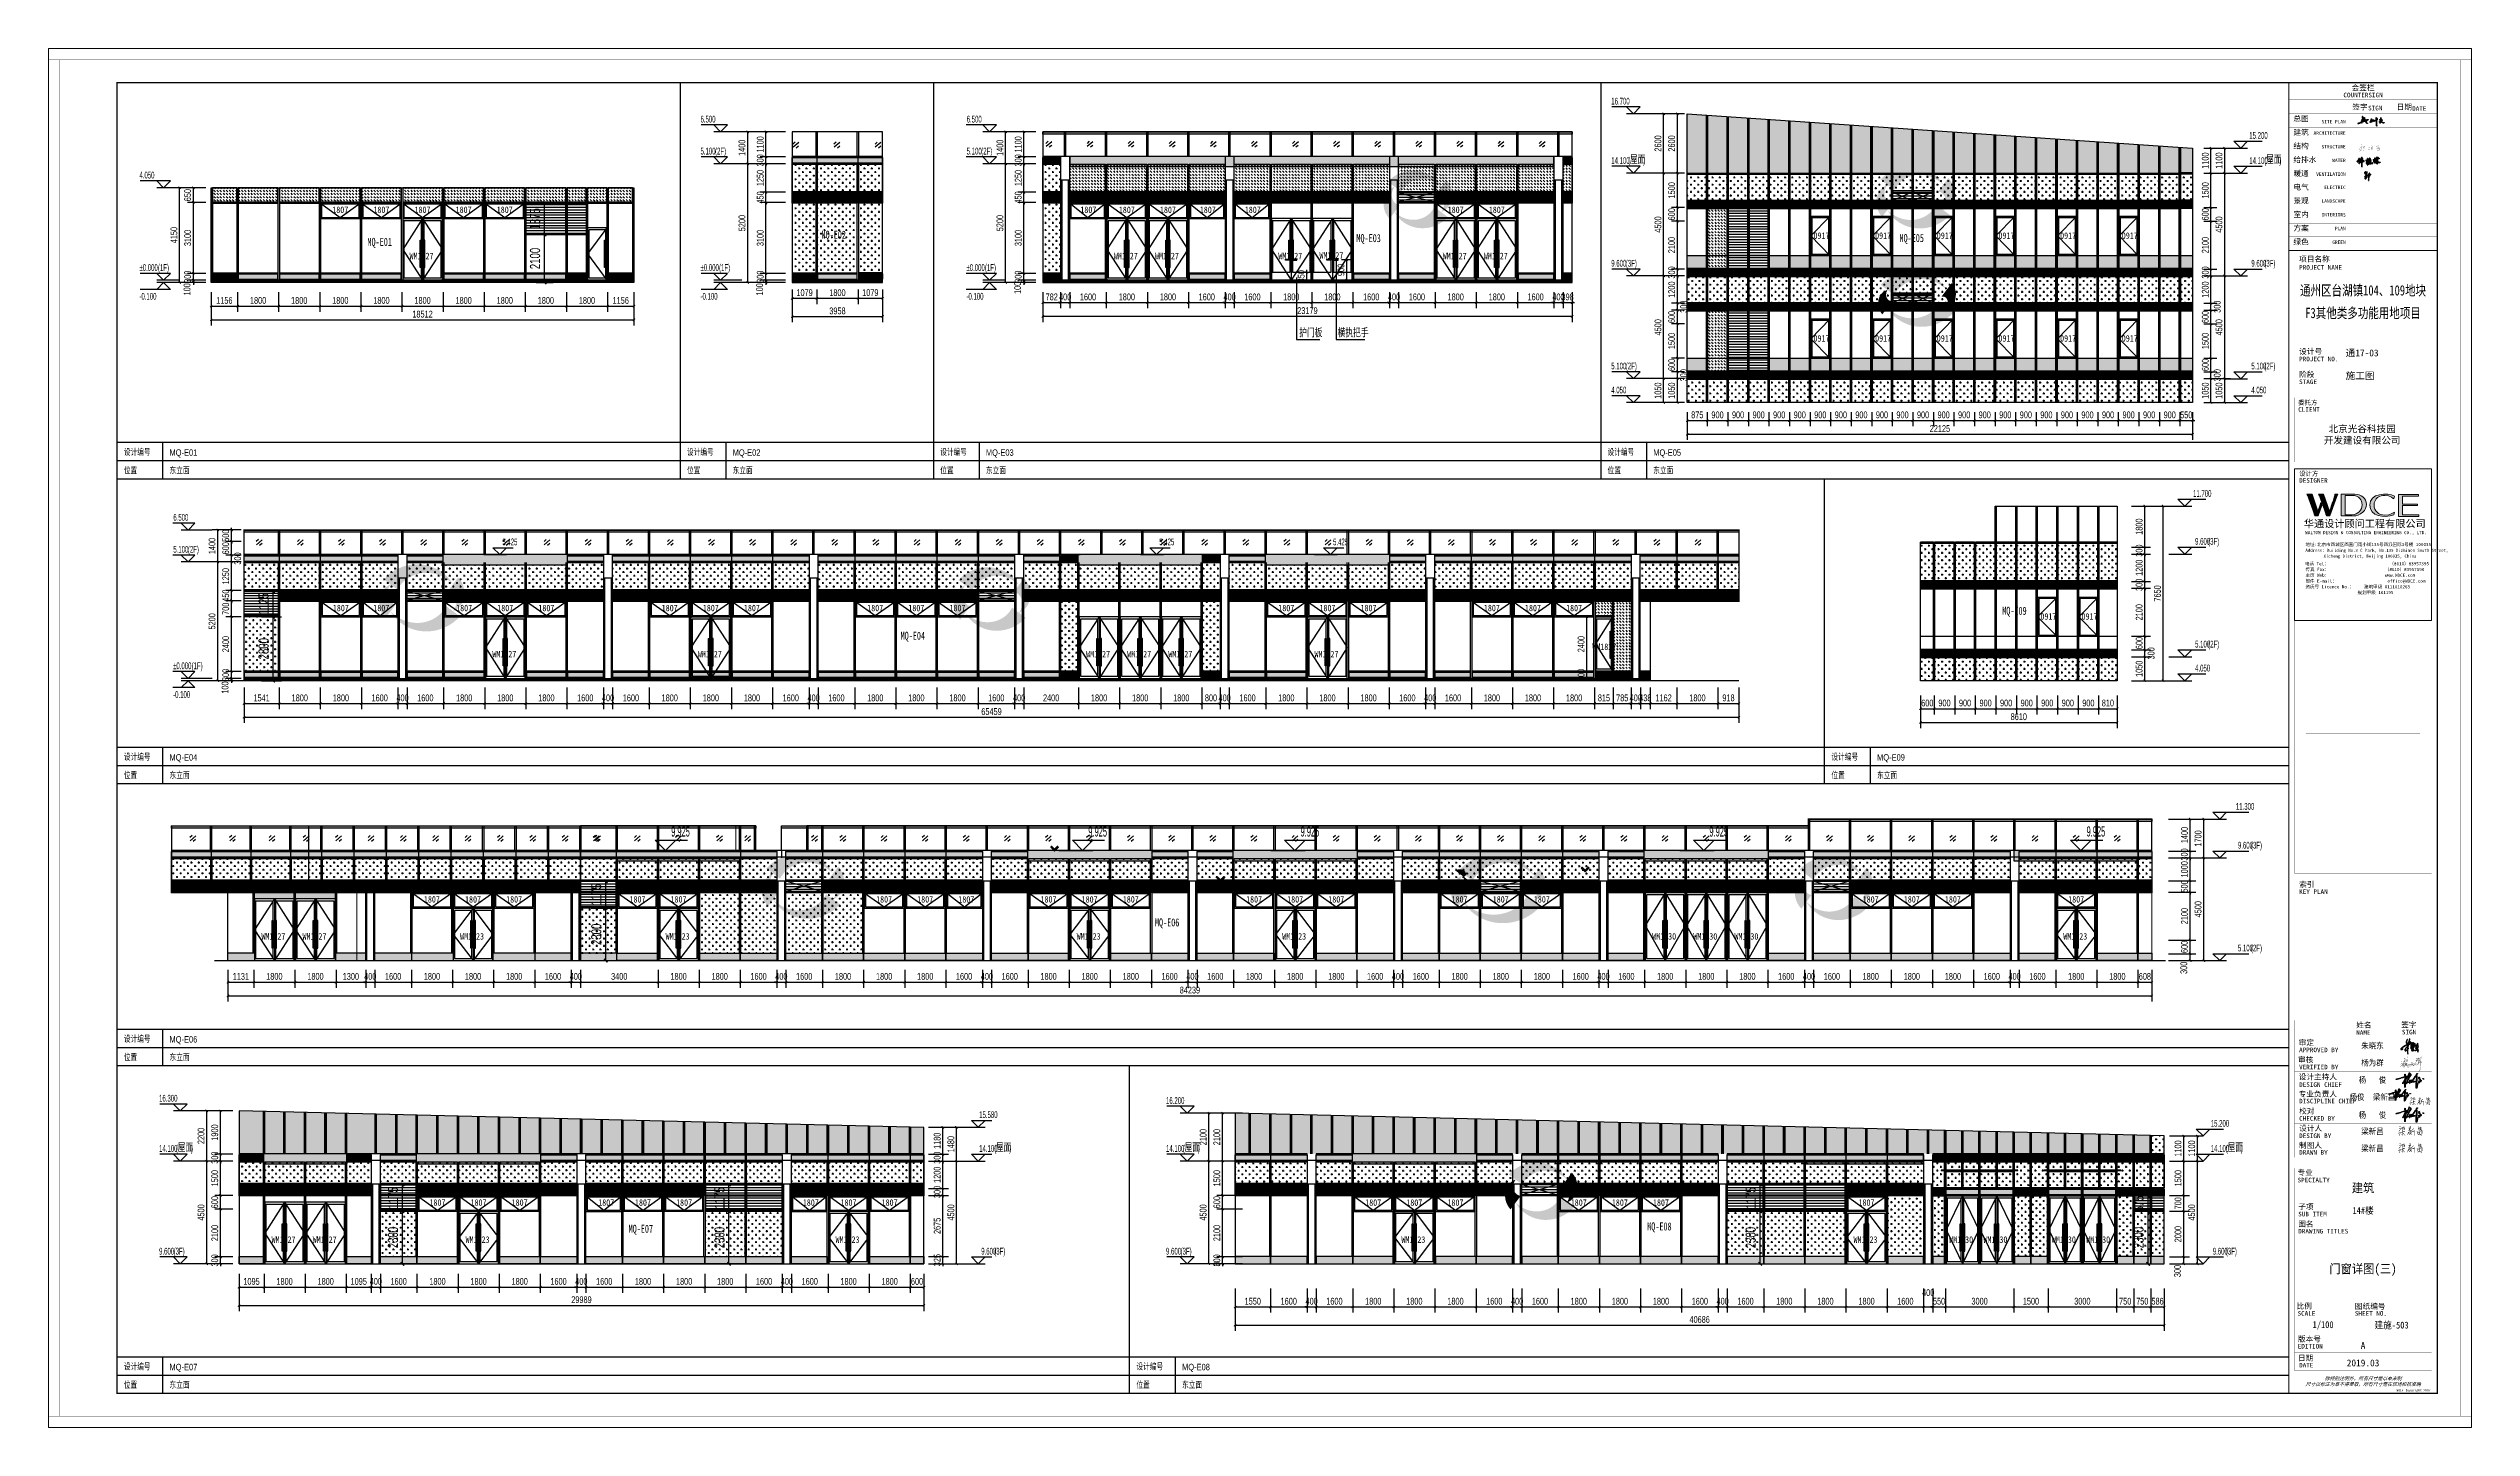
# Paper-space layout '门窗(三)' of a CAD drawing. Extents: x -5 to 1056, y -5 to 599.
# The model-space entities are those that its viewports show. They can reach past a viewport. Long polylines and large blocks are cut down to what shows.
import ezdxf
from ezdxf.enums import TextEntityAlignment as Align
from ezdxf.xclip import XClip

# ---------------------------------------------------------------- set-up
doc = ezdxf.new("R2010")
doc.units = 0
doc.header["$LTSCALE"] = 1000
doc.header["$MEASUREMENT"] = 0
doc.header["$XCLIPFRAME"] = 0
for name, pattern in [('ACAD_ISO05W100', [34, 24, -3, 0.5, -3, 0.5, -3]), ('DASH', [0.35, 0.25, -0.1]), ('DOT2', [0.125, 0, -0.125])]:
    doc.linetypes.add(name, pattern=pattern)
for name, color, linetype in [('00-图签签名_10', 10, 'Continuous'), ('01-标注_尺寸', 124, 'Continuous'), ('01-标注_标高', 200, 'Continuous'), ('01-标注_符号', 200, 'Continuous'), ('01-标注_轴线坐标', 132, 'Continuous'), ('02-TEXT_标注', 130, 'Continuous'), ('05-填充_156', 156, 'Continuous'), ('05-填充_168', 168, 'Continuous'), ('05-填充_18', 18, 'Continuous'), ('05-填充_天正', 14, 'Continuous'), ('A-0-图名图例', 2, 'Continuous'), ('A-C_幕墙龙骨', 133, 'Continuous'), ('A-C_窗', 140, 'Continuous'), ('A-C_门', 150, 'Continuous'), ('A-E_栏杆', 232, 'Continuous'), ('D-铝板', 181, 'Continuous'), ('D_玻璃', 152, 'Continuous'), ('D_铝板', 181, 'Continuous'), ('E-立面轮廓', 241, 'Continuous'), ('外墙百叶', 162, 'Continuous')]:
    doc.layers.add(name, color=color, linetype=linetype)
for name, color, linetype, plot in [('04-不打印_视口', 5, 'Continuous', False), ('04-不打印_辅助线', 165, 'Continuous', False), ('DIM_MODI', 6, 'Continuous', False)]:
    doc.layers.add(name, color=color, linetype=linetype, plot=plot)
doc.styles.add('_TCH_AXIS', font='STXIHEI_0.TTF', dxfattribs={"width": 0.75})
doc.styles.add('_TCH_DIM', font='ros.shx', dxfattribs={"width": 0.75, "bigfont": 'jd.shx'})
doc.styles.add('_TCH_DIM_T3', font='ros.shx', dxfattribs={"width": 0.705882, "bigfont": 'jd.shx'})
doc.styles.get("Standard").update_dxf_attribs({"font": 'STXIHEI_0.TTF', "width": 0.75})
doc.styles.add('华文细黑', font='STXIHEI_0.TTF', dxfattribs={"width": 0.9, "height": 10})
doc.styles.add('图签信息$0$hwxh', font='STXIHEI_0.TTF')
doc.styles.add('图签信息$0$华文细黑', font='STXIHEI_0.TTF', dxfattribs={"height": 10})
doc.dimstyles.new('_TCH_ARCH&&100', dxfattribs={"dimtxt": 297.5, "dimasz": 100, "dimexe": 250, "dimexo": 300, "dimgap": 100, "dimtad": 1, "dimdec": 0, "dimzin": 0, "dimdsep": 46, "dimtxsty": '_TCH_DIM_T3', "dimblk": 'ARCHTICK', "dimcen": 0.09, "dimclrt": 7, "dimazin": 2, "dimtfac": 1, "dimtdec": 0, "dimtix": 1, "dimtmove": 2, "dimatfit": 3, "dimfxl": 0, "dimtolj": 1, "dimtzin": 0, "dimarcsym": 0})
doc.dimstyles.new('_TCH_ARCH&&150', dxfattribs={"dimtxt": 446.25, "dimasz": 150, "dimexe": 375, "dimexo": 450, "dimgap": 189.375, "dimtad": 1, "dimdec": 0, "dimzin": 0, "dimdsep": 46, "dimtxsty": '_TCH_DIM_T3', "dimblk": 'ARCHTICK', "dimcen": 0.09, "dimclrt": 7, "dimazin": 2, "dimtfac": 1, "dimtdec": 0, "dimtix": 1, "dimtmove": 2, "dimatfit": 3, "dimfxl": 0, "dimtolj": 1, "dimtzin": 0, "dimarcsym": 0})
pattern_1 = [(0, (-32569, 317429.43), (158.75, 158.75), [79.375, -238.125]), (90, (-32529.32, 317389.74), (-158.75, 158.75), [79.375, -238.125])]
pattern_2 = [(0, (-32244, 317429.43), (158.75, 158.75), [79.375, -238.125]), (90, (-32204.32, 317389.74), (-158.75, 158.75), [79.375, -238.125])]
pattern_3 = [(0, (-32249, 317429.43), (158.75, 158.75), [79.375, -238.125]), (90, (-32209.32, 317389.74), (-158.75, 158.75), [79.375, -238.125])]
pattern_4 = [(0, (-204666.5, 360570.77), (158.75, 158.75), [79.375, -238.125]), (90, (-204626.81, 360531.09), (-158.75, 158.75), [79.375, -238.125])]
pattern_5 = [(0, (-205566.5, 360570.77), (158.75, 158.75), [79.375, -238.125]), (90, (-205526.81, 360531.09), (-158.75, 158.75), [79.375, -238.125])]
pattern_6 = [(0, (-249147, 364270.43), (158.75, 158.75), [79.375, -238.125]), (90, (-249107.31, 364230.74), (-158.75, 158.75), [79.375, -238.125])]
pattern_7 = [(0, (-257567.5, 364270.43), (158.75, 158.75), [79.375, -238.125]), (90, (-257527.81, 364230.74), (-158.75, 158.75), [79.375, -238.125])]
pattern_8 = [(0, (-31417, 313254.43), (158.75, 158.75), [79.375, -238.125]), (90, (-31377.32, 313214.74), (-158.75, 158.75), [79.375, -238.125])]
pattern_9 = [(0, (-31247, 313254.43), (158.75, 158.75), [79.375, -238.125]), (90, (-31207.32, 313214.74), (-158.75, 158.75), [79.375, -238.125])]
pattern_10 = [(0, (1256, 50), (0, 57.15), [])]
pattern_11 = [(0, (-247690.5, 385628.43), (158.75, 158.75), [79.375, -238.125]), (90, (-247650.81, 385588.74), (-158.75, 158.75), [79.375, -238.125])]
pattern_12 = [(0, (-282688, 316229.43), (0, 114.3), [])]
pattern_13 = [(0, (15101.5, 72424), (0, 114.3), [])]
pattern_14 = [(0, (-265776, 385723.5), (158.75, 158.75), [79.375, -238.125]), (90, (-265736.31, 385683.81), (-158.75, 158.75), [79.375, -238.125])]
pattern_15 = [(0, (-265776, 354870.37), (158.75, 158.75), [79.375, -238.125]), (90, (-265736.31, 354830.69), (-158.75, 158.75), [79.375, -238.125])]
pattern_16 = [(0, (-288349.68, 311729.43), (0, 114.3), [])]
pattern_17 = [(0, (-290149.68, 311729.43), (0, 114.3), [])]
pattern_18 = [(0, (-291779.68, 311729.43), (0, 114.3), [])]
pattern_19 = [(0, (-231516, 354870.43), (158.75, 158.75), [79.375, -238.125]), (90, (-231476.31, 354830.74), (-158.75, 158.75), [79.375, -238.125])]
pattern_20 = [(0, (-258822.38, 311729.49), (0, 114.3), [])]
pattern_21 = [(0, (-29819, 317429.43), (158.75, 158.75), [79.375, -238.125]), (90, (-29779.32, 317389.74), (-158.75, 158.75), [79.375, -238.125])]
pattern_22 = [(0, (-30719, 317429.43), (158.75, 158.75), [79.375, -238.125]), (90, (-30679.32, 317389.74), (-158.75, 158.75), [79.375, -238.125])]
pattern_23 = [(0, (-31619, 317429.43), (158.75, 158.75), [79.375, -238.125]), (90, (-31579.32, 317389.74), (-158.75, 158.75), [79.375, -238.125])]
pattern_24 = [(0, (-32519, 317429.43), (158.75, 158.75), [79.375, -238.125]), (90, (-32479.32, 317389.74), (-158.75, 158.75), [79.375, -238.125])]
pattern_25 = [(0, (-24479, 317429.43), (158.75, 158.75), [79.375, -238.125]), (90, (-24439.32, 317389.74), (-158.75, 158.75), [79.375, -238.125])]
pattern_26 = [(0, (-25319, 317429.43), (158.75, 158.75), [79.375, -238.125]), (90, (-25279.32, 317389.74), (-158.75, 158.75), [79.375, -238.125])]
pattern_27 = [(0, (-26219, 317429.43), (158.75, 158.75), [79.375, -238.125]), (90, (-26179.32, 317389.74), (-158.75, 158.75), [79.375, -238.125])]
pattern_28 = [(0, (-27119, 317429.43), (158.75, 158.75), [79.375, -238.125]), (90, (-27079.32, 317389.74), (-158.75, 158.75), [79.375, -238.125])]
pattern_29 = [(0, (-28019, 317429.43), (158.75, 158.75), [79.375, -238.125]), (90, (-27979.32, 317389.74), (-158.75, 158.75), [79.375, -238.125])]
pattern_30 = [(0, (-28919, 317429.43), (158.75, 158.75), [79.375, -238.125]), (90, (-28879.32, 317389.74), (-158.75, 158.75), [79.375, -238.125])]
pattern_31 = [(0, (0, 0), (158.75, 158.75), [79.375, -238.125]), (90, (39.69, -39.69), (-158.75, 158.75), [79.375, -238.125])]
pattern_32 = [(45, (-849.99, -261.96), (-112.253, 112.253), [])]
pattern_33 = [(45, (-843.80595, -349.1901), (-0.088388348, 0.088388348), [])]
pattern_34 = [(45, (41410, 5700), (-70160, 70160), [])]

psp = doc.layouts.new('门窗(三)')

# ---------------------------------------------------------------- texts
at = {"color": 3, "insert": (1008.5, 99.8, -100), "char_height": 4, "attachment_point": 5, "style": '华文细黑'}
psp.add_mtext_dynamic_manual_height_columns('建筑', width=36.921, gutter_width=1750, heights=[0], dxfattribs=at)
at = {"color": 2, "attachment_point": 5, "style": '华文细黑'}
for s, width, gutter_width, insert, char_height in [('14#楼', 31.63, 1750, (1008.5, 89.9, -100), 3), ('门窗详图(三)', 57.196, 11, (1008.5, 64, -100), 4), ('1/100', 22.976, 11, (991, 39.7, -100), 3), ('建施-503', 31.855, 11, (1021, 39.7, -100), 3)]:
    psp.add_mtext_dynamic_manual_height_columns(s, width=width, gutter_width=gutter_width, heights=[0], dxfattribs=dict(at, insert=insert, char_height=char_height))

msp = doc.modelspace()

# ---------------------------------------------------------------- texts
at = {"layer": '00-图签签名_10', "char_height": 260, "attachment_point": 5, "style": '华文细黑'}
for s, insert, width in [('朱晓东', (-213718.5, -337581.6), 14747.11), ('杨为群', (-213718.5, -338331.6), 3209.775), ('杨   俊', (-213718.5, -339081.6), 12329.131), ('杨俊  梁新昌', (-213718.5, -339831.6), 6990.248), ('杨   俊', (-213721.3, -340619.5), 4794.403), ('梁新昌', (-213718.5, -341331.6), 6894.288), ('梁新昌', (-213718.5, -342081.6), 7674.889)]:
    msp.add_mtext(s, dxfattribs=dict(at, insert=insert, width=width))
at = {"layer": '01-标注_符号', "color": 7, "width": 0.75}
for s, p in [('MQ-E01', (-301512.5, -302538.9)), ('MQ-E02', (-281631.5, -302224.9)), ('MQ-E03', (-258210, -302372.4)), ('MQ-E05', (-234429.5, -302368.9)), ('MQ-E09', (-229931.2, -318695.3)), ('MQ-E04', (-278167.3, -319787.9)), ('MQ-E06', (-267032, -332342.9)), ('MQ-E07', (-290077.7, -345761.8)), ('MQ-E08', (-245478.2, -345658.3))]:
    msp.add_text(s, height=350, dxfattribs=at).set_placement(p)
at = {"layer": '02-TEXT_标注', "style": '_TCH_DIM'}
for s, height, width, p in [('6.500', 297.5, 0.529412, (-286927.5, -297136.9)), ('6.500', 297.5, 0.529412, (-275274.5, -297136.9)), ('16.700', 297.5, 0.529412, (-247048.3, -296349.3)), ('15.200', 297.5, 0.529412, (-219110.9, -297850)), ('5.100', 297.5, 0.529412, (-286927.5, -298536.9)), ('(2F)', 297.5, 0.529412, (-286290.4, -298536.9)), ('5.100', 297.5, 0.529412, (-275274.5, -298536.9)), ('(2F)', 297.5, 0.529412, (-274637.3, -298536.9)), ('14.100', 297.5, 0.529412, (-247048.3, -298948.9)), ('(', 297.5, 0.529412, (-246308.5, -298948.9)), ('屋面', 347.29, 0.75, (-246235, -298948.9)), (')', 297.5, 0.529412, (-245653.1, -298948.9)), ('14.100', 297.5, 0.529412, (-219110.9, -298949.6)), ('(', 297.5, 0.529412, (-218450.7, -298949.6)), ('屋面', 347.29, 0.75, (-218377.2, -298949.6)), (')', 297.5, 0.529412, (-217795.2, -298949.6)), ('4.050', 297.5, 0.529412, (-311497, -299586.9)), ('%%P0.000', 297.5, 0.529412, (-311497, -303636.9)), ('(1F)', 297.5, 0.529412, (-310684.8, -303636.9)), ('%%P0.000', 297.5, 0.529412, (-286927.5, -303636.9)), ('(1F)', 297.5, 0.529412, (-286115.3, -303636.9)), ('%%P0.000', 297.5, 0.529412, (-275285.5, -303636.9)), ('(1F)', 297.5, 0.529412, (-274473.3, -303636.9)), ('9.600', 297.5, 0.529412, (-247048.3, -303448.9)), ('(3F)', 297.5, 0.529412, (-246411.2, -303448.9)), ('9.600', 297.5, 0.529412, (-219021.7, -303449.6)), ('(3F)', 297.5, 0.529412, (-218450.7, -303449.6)), ('-0.100', 297.5, 0.529412, (-311497, -304896.9)), ('-0.100', 297.5, 0.529412, (-286927.5, -304896.9)), ('-0.100', 297.5, 0.529412, (-275283.5, -304896.9)), ('护门板', 347.29, 0.75, (-260715.3, -306537.7)), ('横执把手', 347.29, 0.75, (-259031.4, -306537.7)), ('5.100', 297.5, 0.529412, (-247048.3, -307948.9)), ('(2F)', 297.5, 0.529412, (-246411.2, -307948.9)), ('5.100', 297.5, 0.529412, (-219021.7, -307949.6)), ('(2F)', 297.5, 0.529412, (-218450.7, -307949.6)), ('4.050', 297.5, 0.529412, (-247048.3, -308998.9)), ('4.050', 297.5, 0.529412, (-219021.7, -308999.6)), ('11.700', 297.5, 0.529412, (-221573.8, -313529.9)), ('6.500', 297.5, 0.529412, (-310012.2, -314577.4)), ('5.100', 297.5, 0.529412, (-310012.2, -315977.4)), ('(2F)', 297.5, 0.529412, (-309375, -315977.4)), ('5.425', 297.5, 0.529412, (-295604.2, -315652.4)), ('5.425', 297.5, 0.529412, (-266841.2, -315652.4)), ('5.425', 297.5, 0.529412, (-259231.2, -315652.4)), ('9.600', 297.5, 0.529412, (-221484.5, -315629.9)), ('(3F)', 297.5, 0.529412, (-220913.5, -315629.9)), ('5.100', 297.5, 0.529412, (-221484.5, -320129.9)), ('(2F)', 297.5, 0.529412, (-220913.5, -320129.9)), ('%%P0.000', 297.5, 0.529412, (-310023.2, -321077.4)), ('(1F)', 297.5, 0.529412, (-309210.9, -321077.4)), ('4.050', 297.5, 0.529412, (-221484.5, -321179.9)), ('-0.100', 297.5, 0.529412, (-310021.2, -322337.4)), ('11.300', 297.5, 0.529412, (-219697.6, -327236.9)), ('9.925', 446.25, 0.529412, (-288211.8, -328409.4)), ('9.925', 446.25, 0.529412, (-269946.3, -328409.4)), ('9.925', 446.25, 0.529412, (-260652.8, -328409.4)), ('9.925', 446.25, 0.529412, (-242750.8, -328409.4)), ('9.925', 446.25, 0.529412, (-226236.8, -328409.4)), ('9.600', 297.5, 0.529412, (-219608.3, -328936.9)), ('(3F)', 297.5, 0.529412, (-219037.3, -328936.9)), ('5.100', 297.5, 0.529412, (-219608.3, -333436.9)), ('(2F)', 297.5, 0.529412, (-219037.3, -333436.9)), ('16.300', 297.5, 0.529412, (-310635.6, -340017.5)), ('15.580', 297.5, 0.529412, (-274725.8, -340737.5)), ('16.200', 297.5, 0.529412, (-266544.5, -340117.8)), ('15.200', 297.5, 0.529412, (-220798.7, -341117.8)), ('14.100', 297.5, 0.529412, (-310635.6, -342217.5)), ('(', 297.5, 0.529412, (-309895.8, -342217.5)), ('屋面', 347.29, 0.75, (-309822.3, -342217.5)), (')', 297.5, 0.529412, (-309240.4, -342217.5)), ('14.100', 297.5, 0.529412, (-274725.8, -342217.5)), ('(', 297.5, 0.529412, (-274065.5, -342217.5)), ('屋面', 347.29, 0.75, (-273992, -342217.5)), (')', 297.5, 0.529412, (-273410, -342217.5)), ('14.100', 297.5, 0.529412, (-266544.5, -342217.4)), ('(', 297.5, 0.529412, (-265804.7, -342217.4)), ('屋面', 347.29, 0.75, (-265731.2, -342217.4)), (')', 297.5, 0.529412, (-265149.3, -342217.4)), ('14.100', 297.5, 0.529412, (-220798.7, -342217.4)), ('(', 297.5, 0.529412, (-220138.5, -342217.4)), ('屋面', 347.29, 0.75, (-220065, -342217.4)), (')', 297.5, 0.529412, (-219483, -342217.4)), ('9.600', 297.5, 0.529412, (-310635.6, -346717.5)), ('(3F)', 297.5, 0.529412, (-309998.5, -346717.5)), ('9.600', 297.5, 0.529412, (-274636.5, -346717.5)), ('(3F)', 297.5, 0.529412, (-274065.5, -346717.5)), ('9.600', 297.5, 0.529412, (-266544.5, -346717.4)), ('(3F)', 297.5, 0.529412, (-265907.4, -346717.4)), ('9.600', 297.5, 0.529412, (-220709.5, -346717.4)), ('(3F)', 297.5, 0.529412, (-220138.5, -346717.4))]:
    msp.add_text(s, height=height, dxfattribs=dict(at, width=width)).set_placement(p)
at = {"layer": '02-TEXT_标注', "linetype": 'ACAD_ISO05W100', "style": '_TCH_DIM', "width": 0.8}
for s, p in [('设计编号', (-312180, -311730.4)), ('MQ-E01', (-310180, -311731.9)), ('设计编号', (-287521, -311730.4)), ('MQ-E02', (-285521, -311731.9)), ('设计编号', (-276432.5, -311730.4)), ('MQ-E03', (-274432.5, -311731.9)), ('设计编号', (-247211.5, -311730.4)), ('MQ-E05', (-245211.5, -311731.9)), ('位置', (-312180, -312531.9)), ('东立面', (-310180, -312531.9)), ('位置', (-287521, -312531.9)), ('东立面', (-285521, -312531.9)), ('位置', (-276432.5, -312531.9)), ('东立面', (-274432.5, -312531.9)), ('位置', (-247211.5, -312531.9)), ('东立面', (-245211.5, -312531.9)), ('位置', (-312180, -325881.9)), ('设计编号', (-312180, -325080.4)), ('东立面', (-310180, -325881.9)), ('MQ-E04', (-310180, -325081.9)), ('位置', (-237409.5, -325881.9)), ('设计编号', (-237409.5, -325080.4)), ('东立面', (-235409.5, -325881.9)), ('MQ-E09', (-235409.5, -325081.9)), ('设计编号', (-312180, -337430.4)), ('MQ-E06', (-310180, -337431.9)), ('位置', (-312180, -338231.9)), ('东立面', (-310180, -338231.9)), ('设计编号', (-312180, -351780.4)), ('MQ-E07', (-310180, -351781.9)), ('设计编号', (-267841.5, -351780.4)), ('MQ-E08', (-265841.5, -351781.9)), ('位置', (-312180, -352581.9)), ('东立面', (-310180, -352581.9)), ('位置', (-267841.5, -352581.9)), ('东立面', (-265841.5, -352581.9))]:
    msp.add_text(s, height=281.25, dxfattribs=at).set_placement(p)

# ---------------------------------------------------------------- blocks, each defined once
blk = doc.blocks.new('图签信息$0$WDCE Copyright200X')
at = {"const_width": 0.016}
blk.add_lwpolyline([(-10.6, 1.3, 1), (-11.4, 1.3, 1)], format="xyb", close=True, dxfattribs=at)
at = {"style": '图签信息$0$华文细黑'}
for s, p in [('WDCE ', (-11.5, 0.5)), ('     Copyright ', (-3.5, 0.5))]:
    blk.add_text(s, height=1, dxfattribs=at).set_placement(p, align=Align.BOTTOM_RIGHT)
blk.add_text('c', height=0.6, dxfattribs=at).set_placement((-11, 1.3), align=Align.MIDDLE_CENTER)
blk.add_attdef('200X', text='', height=1, dxfattribs=at).set_placement((-0.5, 0.5), align=Align.BOTTOM_RIGHT)
blk = doc.blocks.new('图签信息$0$logo2')
h = blk.add_hatch(color=7)
h.paths.add_polyline_path([(19.02, -7.36), (15.84, -7.36), (15.84, -3.97), (18.97, -3.97), (18.97, -4.24), (16.46, -4.24), (16.46, -5.45), (18.81, -5.45), (18.81, -5.69), (16.47, -5.69), (16.47, -7.12), (19.02, -7.12)])
edge = h.paths.add_edge_path()
edge.add_spline(control_points=[(15.26, -4.21), (15.26, -4.21), (15.13, -4.65), (15.13, -4.65), (15.13, -4.65), (14.62, -4.1), (13.73, -4.1), (13.04, -4.1), (12.07, -4.54), (12.08, -5.62), (12.08, -6.49), (12.77, -7.16), (13.73, -7.17), (14.66, -7.17), (15.23, -6.68), (15.23, -6.68), (15.23, -6.68), (15.16, -7.11), (15.16, -7.11), (13.63, -7.7), (11.42, -7.29), (11.41, -5.64), (11.4, -3.72), (14.16, -3.66), (15.26, -4.21)], knot_values=[0, 0, 0, 0, 1, 1, 1, 2, 2, 2, 3, 3, 3, 4, 4, 4, 5, 5, 5, 6, 6, 6, 7, 7, 7, 8, 8, 8, 8], degree=3, periodic=0)
edge = h.paths.add_edge_path(flags=16)
edge.add_spline(control_points=[(10.23, -5.57), (10.23, -5.16), (10.12, -4.83), (9.9, -4.58), (9.63, -4.27), (9.23, -4.12), (8.69, -4.12), (8.69, -4.12), (7.64, -4.12), (7.64, -4.12), (7.64, -4.12), (7.64, -7.1), (7.64, -7.1), (7.64, -7.1), (8.66, -7.1), (8.66, -7.1), (9.13, -7.1), (9.52, -6.93), (9.82, -6.6), (10.09, -6.31), (10.23, -5.96), (10.23, -5.57)], knot_values=[0, 0, 0, 0, 1, 1, 1, 2, 2, 2, 3, 3, 3, 4, 4, 4, 5, 5, 5, 6, 6, 6, 7, 7, 7, 7], degree=3, periodic=0)
edge = h.paths.add_edge_path()
edge.add_spline(control_points=[(10.92, -5.51), (10.92, -5.96), (10.72, -6.37), (10.34, -6.72), (9.92, -7.1), (9.41, -7.29), (8.82, -7.29), (8.82, -7.29), (7.03, -7.29), (7.03, -7.29), (7.03, -7.29), (7.03, -3.92), (7.03, -3.92), (7.03, -3.92), (9.1, -3.92), (9.1, -3.92), (9.59, -3.92), (10.01, -4.06), (10.36, -4.34), (10.73, -4.64), (10.92, -5.03), (10.92, -5.51)], knot_values=[0, 0, 0, 0, 1, 1, 1, 2, 2, 2, 3, 3, 3, 4, 4, 4, 5, 5, 5, 6, 6, 6, 7, 7, 7, 7], degree=3, periodic=0)
at = {"lineweight": 0}
blk.add_lwpolyline([(19.02, -7.36), (15.84, -7.36), (15.84, -3.97), (18.97, -3.97), (18.97, -4.24), (16.46, -4.24), (16.46, -5.45), (18.81, -5.45), (18.81, -5.69), (16.47, -5.69), (16.47, -7.12), (19.02, -7.12), (19.02, -7.36)], dxfattribs=at)
for points, knots in [([(15.26, -4.21), (15.26, -4.21), (15.13, -4.65), (15.13, -4.65), (15.13, -4.65), (14.62, -4.1), (13.73, -4.1), (13.04, -4.1), (12.07, -4.54), (12.08, -5.62), (12.08, -6.49), (12.77, -7.16), (13.73, -7.17), (14.66, -7.17), (15.23, -6.68), (15.23, -6.68), (15.23, -6.68), (15.16, -7.11), (15.16, -7.11), (13.63, -7.7), (11.42, -7.29), (11.41, -5.64), (11.4, -3.72), (14.16, -3.66), (15.26, -4.21)], [0, 0, 0, 0, 1, 1, 1, 2, 2, 2, 3, 3, 3, 4, 4, 4, 5, 5, 5, 6, 6, 6, 7, 7, 7, 8, 8, 8, 8]), ([(10.92, -5.51), (10.92, -5.96), (10.72, -6.37), (10.34, -6.72), (9.92, -7.1), (9.41, -7.29), (8.82, -7.29), (8.82, -7.29), (7.03, -7.29), (7.03, -7.29), (7.03, -7.29), (7.03, -3.92), (7.03, -3.92), (7.03, -3.92), (9.1, -3.92), (9.1, -3.92), (9.59, -3.92), (10.01, -4.06), (10.36, -4.34), (10.73, -4.64), (10.92, -5.03), (10.92, -5.51)], [0, 0, 0, 0, 1, 1, 1, 2, 2, 2, 3, 3, 3, 4, 4, 4, 5, 5, 5, 6, 6, 6, 7, 7, 7, 7]), ([(10.23, -5.57), (10.23, -5.16), (10.12, -4.83), (9.9, -4.58), (9.63, -4.27), (9.23, -4.12), (8.69, -4.12), (8.69, -4.12), (7.64, -4.12), (7.64, -4.12), (7.64, -4.12), (7.64, -7.1), (7.64, -7.1), (7.64, -7.1), (8.66, -7.1), (8.66, -7.1), (9.13, -7.1), (9.52, -6.93), (9.82, -6.6), (10.09, -6.31), (10.23, -5.96), (10.23, -5.57)], [0, 0, 0, 0, 1, 1, 1, 2, 2, 2, 3, 3, 3, 4, 4, 4, 5, 5, 5, 6, 6, 6, 7, 7, 7, 7])]:
    blk.add_open_spline(points, degree=3, knots=knots, dxfattribs=at)
blk = doc.blocks.new('图签信息$0$logo1')
h = blk.add_hatch(color=8)
edge = h.paths.add_edge_path()
edge.add_spline(control_points=[(3.86, -5.21), (3.63, -5.88), (3.39, -6.56), (3.39, -6.56), (3.39, -6.56), (2.5, -3.91), (2.5, -3.91), (2.5, -3.91), (1.8, -3.91), (1.69, -3.91), (2.02, -4.39), (2.95, -7.27), (2.95, -7.27), (2.95, -7.27), (3.44, -7.27), (3.44, -7.27), (3.44, -7.27), (4.03, -5.66), (4.03, -5.66), (4.03, -5.66), (3.86, -5.21), (3.86, -5.21)], knot_values=[0, 0, 0, 0, 1, 1, 1, 2, 2, 2, 3, 3, 3, 4, 4, 4, 5, 5, 5, 6, 6, 6, 7, 7, 7, 7], degree=3, periodic=0)
h = blk.add_hatch(color=7)
edge = h.paths.add_edge_path()
edge.add_spline(control_points=[(6.04, -3.91), (6.09, -4.1), (5.2, -6.56), (5.2, -6.56), (5.2, -6.56), (4.3, -3.91), (4.3, -3.91), (4.3, -3.91), (3.6, -3.91), (3.49, -3.91), (3.82, -4.39), (4.75, -7.27), (4.75, -7.27), (4.75, -7.27), (5.24, -7.27), (5.24, -7.27), (5.24, -7.27), (6.33, -4.3), (6.33, -4.3), (6.33, -4.3), (6.48, -3.91), (6.48, -3.91), (6.48, -3.91), (6.21, -3.91), (6.04, -3.91)], knot_values=[0, 0, 0, 0, 1, 1, 1, 2, 2, 2, 3, 3, 3, 4, 4, 4, 5, 5, 5, 6, 6, 6, 7, 7, 7, 8, 8, 8, 8], degree=3, periodic=0)
at = {"color": 8, "lineweight": 0}
blk.add_open_spline([(3.86, -5.21), (3.63, -5.88), (3.39, -6.56), (3.39, -6.56), (3.39, -6.56), (2.5, -3.91), (2.5, -3.91), (2.5, -3.91), (1.8, -3.91), (1.69, -3.91), (2.02, -4.39), (2.95, -7.27), (2.95, -7.27), (2.95, -7.27), (3.44, -7.27), (3.44, -7.27), (3.44, -7.27), (4.03, -5.66), (4.03, -5.66), (4.03, -5.66), (3.86, -5.21), (3.86, -5.21)], degree=3, knots=[0, 0, 0, 0, 1, 1, 1, 2, 2, 2, 3, 3, 3, 4, 4, 4, 5, 5, 5, 6, 6, 6, 7, 7, 7, 7], dxfattribs=at)
at = {"lineweight": 0}
blk.add_open_spline([(6.04, -3.91), (6.09, -4.1), (5.2, -6.56), (5.2, -6.56), (5.2, -6.56), (4.3, -3.91), (4.3, -3.91), (4.3, -3.91), (3.6, -3.91), (3.49, -3.91), (3.82, -4.39), (4.75, -7.27), (4.75, -7.27), (4.75, -7.27), (5.24, -7.27), (5.24, -7.27), (5.24, -7.27), (6.33, -4.3), (6.33, -4.3), (6.33, -4.3), (6.48, -3.91), (6.48, -3.91), (6.48, -3.91), (6.21, -3.91), (6.04, -3.91)], degree=3, knots=[0, 0, 0, 0, 1, 1, 1, 2, 2, 2, 3, 3, 3, 4, 4, 4, 5, 5, 5, 6, 6, 6, 7, 7, 7, 8, 8, 8, 8], dxfattribs=at)
blk.add_blockref('图签信息$0$logo2', (0, 0))
blk = doc.blocks.new('图签信息$0$时间-logo')
at = {"layer": 'Defpoints', "lineweight": 0}
blk.add_lwpolyline([(0, -23.46), (-21.17, -23.46), (-21.17, 0), (0, 0), (0, -23.46)], dxfattribs=at)
blk.add_blockref('图签信息$0$logo1', (-20.97, 0))
at = {"style": '图签信息$0$hwxh'}
for s, height, p in [('华通设计顾问工程有限公司 ', 1.15, (-19.73, -9.05)), ('WALTON DESIGN & CONSULTING ENGINEERING CO., LTD.', 0.5, (-19.5, -10.1)), ('电话 Tel：                        （8610）83957395 ', 0.5, (-19.56, -14.91)), ('Address: Building No.3 C-Park, No.135 Xizhimen South Street, ', 0.47, (-19.48, -12.83)), ('地址:北京市西城区西直门南小街135号西派国际3号楼 100035', 0.5, (-19.48, -11.94)), ('Xicheng District, Beijing 100035, China ', 0.47, (-16.69, -13.72)), ('传真 Fax：                      （8610）83957590 ', 0.5, (-19.48, -15.8)), ('主页 Web：                      www.WDCE.com ', 0.5, (-19.48, -16.69)), ('资质号 Licence No.：    建筑甲级 A111010265 ', 0.5, (-19.48, -18.47)), ('邮件 E-mail：                    office@WDCE.com ', 0.5, (-19.48, -17.58)), ('   规划甲级 101195', 0.5, (-12.6, -19.36))]:
    blk.add_text(s, height=height, dxfattribs=at).set_placement(p)
blk = doc.blocks.new('图签信息')
at = {"const_width": 0.5}
for points in [[(-65, 574), (-65, 500.5), (0, 500.5), (0, 574)], [(-65, 0), (0, 0), (0, 500.5), (-65, 500.5)]]:
    blk.add_lwpolyline(points, close=True, dxfattribs=at)
at = {"const_width": 0.05}
for points in [[(-65, 566.5), (0, 566.5)], [(-39.1, 566.5), (-39.1, 500.5)], [(-19.1, 566.5), (-19.1, 500.5)], [(-65, 560.5), (0, 560.5)], [(-65, 554.5), (0, 554.5)], [(-65, 548.5), (0, 548.5)], [(-65, 542.5), (0, 542.5)], [(-65, 536.5), (0, 536.5)], [(-65, 530.5), (0, 530.5)], [(-65, 524.5), (0, 524.5)], [(-65, 518.5), (0, 518.5)], [(-65, 512.5), (0, 512.5)], [(-65, 512.5), (0, 512.5)], [(-65, 506.5), (0, 506.5)], [(-65, 500.5), (0, 500.5)], [(-62.5, 450.9), (-2.5, 450.9)], [(-62.5, 440.9), (-2.5, 440.9)], [(-2.5, 407.9), (-2.5, 436.1), (-62.5, 436.1), (-62.5, 407.9)], [(-62.5, 407.9), (-2.5, 407.9)], [(-62.5, 404.9), (-62.5, 227.8)], [(-62.5, 404.9), (-2.5, 404.9)], [(-62.5, 227.8), (-2.5, 227.8), (-2.5, 404.9)], [(-57.5, 338.4), (-7.5, 338.4)], [(-57.5, 288.8), (-7.5, 288.8)], [(-57.5, 234.9), (-7.5, 234.9)], [(-62.5, 227.8), (-2.5, 227.8)], [(-62.5, 217.7), (-2.5, 217.7)], [(-62.5, 103.3), (-2.5, 103.3), (-2.5, 163.3), (-62.5, 163.3), (-62.5, 103.3)], [(-37.5, 163.3), (-37.5, 103.3)], [(-20, 163.3), (-20, 103.3)], [(-62.5, 155.8), (-2.5, 155.8)], [(-62.5, 148.3), (-2.5, 148.3)], [(-62.5, 140.8), (-2.5, 140.8)], [(-62.5, 133.3), (-2.5, 133.3)], [(-62.5, 125.8), (-2.5, 125.8)], [(-62.5, 118.3), (-2.5, 118.3)], [(-62.5, 110.8), (-2.5, 110.8)], [(-62.5, 98.5), (-2.5, 98.5), (-2.5, 10), (-62.5, 10), (-62.5, 98.5)], [(-62.5, 83.5), (-2.5, 83.5)], [(-62.5, 76), (-2.5, 76)], [(-62.5, 40), (-2.5, 40)], [(-37.5, 40), (-37.5, 26)], [(-62.5, 26), (-2.5, 26)], [(-62.5, 18), (-2.5, 18)]]:
    blk.add_lwpolyline(points, dxfattribs=at)
at = {"ltscale": 0.001, "xscale": 2.834689937531525, "yscale": 2.834689937531525, "zscale": 2.834689937531525}
blk.add_blockref('图签信息$0$时间-logo', (-2.5, 404.9), dxfattribs=at)
blk.add_blockref('图签信息$0$WDCE Copyright200X', (-2.5, 0)).add_auto_attribs({'200X': '2007'})
at = {"style": '图签信息$0$华文细黑'}
for s, height, p in [('会签栏', 2.4, (-32.5, 573)), ('COUNTERSIGN', 2, (-32.5, 569.6))]:
    blk.add_text(s, height=height, dxfattribs=at).set_placement(p, align=Align.TOP_CENTER)
for s, height, p in [('签字', 2.4, (-37.2, 564.6)), ('SIGN', 2, (-30.3, 563.9)), ('日期', 2.4, (-17.8, 564.6)), ('DATE', 2, (-11, 563.7)), ('总图', 2.4, (-63, 559.5)), ('建筑', 2.4, (-63, 553.5)), ('结构', 2.4, (-63, 547.5)), ('给排水', 2.4, (-63, 541.5)), ('暖通', 2.4, (-63, 535.5)), ('景观', 2.4, (-63, 523.5)), ('电气', 2.4, (-63, 529.5)), ('室内', 2.4, (-63, 517.5)), ('方案', 2.4, (-63, 511.5)), ('绿色', 2.4, (-63, 505.5)), ('项目名称', 2.4, (-60.5, 498)), ('PROJECT NAME', 2, (-60.5, 494.1)), ('设计号', 2.4, (-60.5, 457.5)), ('PROJECT NO.', 2, (-60.5, 454)), ('阶段', 2.4, (-60.5, 447.5)), ('委托方', 2, (-60.9, 434.9)), ('STAGE', 2, (-60.5, 444)), ('CLIENT', 2, (-60.9, 431.9)), ('设计方', 2, (-60.5, 403.8)), ('DESIGNER', 2, (-60.5, 400.8)), ('索引', 2.4, (-60.5, 224.1)), ('KEY PLAN', 2, (-60.5, 220.7)), ('姓名', 2.4, (-35.5, 162.5)), ('签字', 2.4, (-15.8, 162.6)), ('SIGN', 2, (-15.5, 159.2)), ('审定', 2.4, (-60.7, 154.8)), ('APPROVED BY', 2, (-60.5, 151.4)), ('NAME', 2, (-35.5, 159)), ('审核', 2.4, (-61, 147.3)), ('设计主持人', 2.4, (-60.7, 139.8)), ('VERIFIED BY', 2, (-60.5, 143.9)), ('专业负责人', 2.4, (-60.7, 132.3)), ('DESIGN CHIEF', 2, (-60.5, 136.2)), ('DISCIPLINE CHIEF', 2, (-60.5, 129)), ('校对', 2.4, (-60.5, 124.8)), ('CHECKED BY', 2, (-60.5, 121.4)), ('设计人', 2.4, (-60.5, 117.3)), ('制图人', 2.4, (-60.6, 109.8)), ('DESIGN BY', 2, (-60.5, 113.8)), ('DRAWN BY', 2, (-60.5, 106.5)), ('专业', 2.4, (-61.2, 97.9)), ('SPECIALTY', 2, (-61.2, 94.4)), ('SUB ITEM', 2, (-60.9, 79.5)), ('子项', 2.4, (-60.9, 82.9)), ('图名', 2.4, (-60.9, 75.4)), ('DRAWING TITLES', 2, (-60.9, 72)), ('比例', 2.4, (-61.6, 39.4)), ('SCALE', 2, (-61.2, 36)), ('SHEET NO.', 2, (-36.1, 36)), ('图纸编号', 2.4, (-36.1, 39.3)), ('版本号', 2.4, (-61, 25)), ('EDITION', 2, (-61.1, 21.6)), ('日期', 2.4, (-61, 16.7)), ('DATE', 2, (-60.5, 13.3))]:
    blk.add_text(s, height=height, dxfattribs=at).set_placement(p, align=Align.TOP_LEFT)
for s, p in [('ARCHITECTURE', (-40.1, 552.7)), ('SITE PLAN', (-40.1, 557.7)), ('STRUCTURE', (-40.1, 546.7)), ('VENTILATION', (-40.1, 534.7)), ('WATER', (-40.1, 540.7)), ('LANDSCAPE', (-40.1, 522.9)), ('ELECTRIC', (-40.1, 528.9)), ('INTERIORS', (-40.1, 516.9)), ('PLAN', (-40.1, 510.9)), ('GREEN', (-40.1, 504.9))]:
    blk.add_text(s, height=1.5, dxfattribs=at).set_placement(p, align=Align.TOP_RIGHT)
at = {"color": 4, "style": '图签信息$0$华文细黑', "width": 0.75}
for s, p in [('通州区台湖镇104、109地块', (-32.5, 480.8)), ('F3其他类多功能用地项目', (-32.5, 470.9))]:
    blk.add_text(s, height=4.5, dxfattribs=at).set_placement(p, align=Align.CENTER)
at = {"color": 4, "style": '图签信息$0$华文细黑'}
for s, p in [('A', (-32.5, 19.4)), ('2019.03', (-32.5, 11.8))]:
    blk.add_text(s, height=3, dxfattribs=at).set_placement(p, align=Align.CENTER)
at = {"style": '图签信息$0$华文细黑', "oblique": 20}
for s, p in [('尺寸以标注为准不得量取，所有尺寸需在现场校核准确', (-32.5, 4)), ('除特别注明外，所有尺寸是以毫米制', (-32.5, 6.5))]:
    blk.add_text(s, height=1.5, dxfattribs=at).set_placement(p, align=Align.MIDDLE_CENTER)
at = {"color": 4, "ltscale": 0.001, "char_height": 3, "width": 58.489, "style": '图签信息$0$华文细黑'}
for s, insert, attachment_point in [('通17-03', (-40.1, 455.5), 4), ('施工图', (-40.1, 445.5), 4), ('北京光谷科技园\\P开发建设有限公司', (-32.9, 419.7), 5)]:
    blk.add_mtext(s, dxfattribs=dict(at, insert=insert, attachment_point=attachment_point))
blk = doc.blocks.new('*U722')
blk.add_lwpolyline([(0, 0), (840, 0), (840, 1700), (0, 1700)], close=True)
blk.add_lwpolyline([(840, 1700), (0, 850), (840, 0)])
at = {"linetype": 'DASH'}
blk.add_lwpolyline([(50, 50), (790, 50), (790, 1650), (50, 1650)], close=True, dxfattribs=at)
at = {"layer": '04-不打印_辅助线', "width": 0.75}
blk.add_text('0917', height=285.4, dxfattribs=at).set_placement((121, 723))
blk = doc.blocks.new('*U402')
at = {"layer": '05-填充_156'}
h = blk.add_hatch(dxfattribs=at)
h.set_pattern_fill('CROSS', color=136, scale=100)
h.set_pattern_definition(pattern_1)
h.paths.add_polyline_path([(0, 5375), (520, 5375), (520, 4225), (0, 4225)])
h = blk.add_hatch(dxfattribs=at)
h.set_pattern_fill('CROSS', color=136, scale=100)
h.set_pattern_definition(pattern_1)
h.paths.add_polyline_path([(0, 875), (520, 875), (520, -150), (0, -150)])
at = {"layer": '05-填充_168'}
h = blk.add_hatch(color=256, dxfattribs=at)
h.dxf.hatch_style = 1
h.paths.add_polyline_path([(0, 5675), (520, 5675), (520, 5425), (0, 5425)])
h = blk.add_hatch(color=256, dxfattribs=at)
h.dxf.hatch_style = 1
h.paths.add_polyline_path([(0, 4175), (520, 4175), (520, 3925), (0, 3925)])
h = blk.add_hatch(color=256, dxfattribs=at)
h.dxf.hatch_style = 1
h.paths.add_polyline_path([(0, 1175), (520, 1175), (520, 925), (0, 925)])
for points in [[(0, 6300), (520, 6300)], [(0, 5725), (520, 5725)], [(0, 5675), (520, 5675)], [(0, 5675), (520, 5675)], [(0, 5425), (520, 5425)], [(0, 5375), (520, 5375)], [(0, 4225), (520, 4225)], [(0, 4175), (520, 4175)], [(0, 3925), (520, 3925)], [(0, 3875), (520, 3875)], [(0, 1800), (520, 1800)], [(0, 1225), (520, 1225)], [(0, 1175), (520, 1175)], [(0, 925), (520, 925)], [(0, 875), (520, 875)]]:
    blk.add_lwpolyline(points)
for points in [[(0, 5675), (520, 5675), (520, 5725), (0, 5725)], [(0, 5675), (520, 5675), (520, 5425), (0, 5425)], [(520, 5375), (0, 5375), (0, 5425), (520, 5425)], [(0, 5375), (520, 5375), (520, 4225), (0, 4225)], [(0, 4175), (520, 4175), (520, 4225), (0, 4225)], [(0, 4175), (520, 4175), (520, 3925), (0, 3925)], [(520, 3875), (0, 3875), (0, 3925), (520, 3925)], [(0, 1175), (520, 1175), (520, 1225), (0, 1225)], [(0, 1175), (520, 1175), (520, 925), (0, 925)], [(520, 875), (0, 875), (0, 925), (520, 925)], [(0, 875), (520, 875), (520, -150), (0, -150)]]:
    blk.add_lwpolyline(points, close=True)
blk = doc.blocks.new('*U124')
at = {"layer": '05-填充_156'}
h = blk.add_hatch(dxfattribs=at)
h.set_pattern_fill('CROSS', color=136, scale=100)
h.set_pattern_definition([(0, (-32467, 313554.43), (158.75, 158.75), [79.375, -238.125]), (90, (-32427.32, 313514.74), (-158.75, 158.75), [79.375, -238.125])])
h.paths.add_polyline_path([(0, 1500), (520, 1500), (520, 350), (0, 350)])
at = {"layer": '05-填充_168'}
h = blk.add_hatch(color=256, dxfattribs=at)
h.dxf.hatch_style = 1
h.paths.add_polyline_path([(0, 300), (520, 300), (520, 50), (0, 50)])
for points in [[(0, 1550), (520, 1550)], [(0, 1500), (520, 1500)], [(0, 350), (520, 350)], [(0, 300), (520, 300)], [(0, 50), (520, 50)], [(0, 0), (520, 0)]]:
    blk.add_lwpolyline(points)
for points in [[(520, 1500), (0, 1500), (0, 1550), (520, 1550)], [(0, 1500), (520, 1500), (520, 350), (0, 350)], [(0, 300), (520, 300), (520, 350), (0, 350)], [(0, 300), (520, 300), (520, 50), (0, 50)], [(520, 0), (0, 0), (0, 50), (520, 50)]]:
    blk.add_lwpolyline(points, close=True)
blk = doc.blocks.new('*U403')
at = {"layer": '05-填充_156'}
h = blk.add_hatch(dxfattribs=at)
h.set_pattern_fill('CROSS', color=136, scale=100)
h.set_pattern_definition(pattern_2)
h.paths.add_polyline_path([(0, 5375), (845, 5375), (845, 4225), (0, 4225)])
h = blk.add_hatch(dxfattribs=at)
h.set_pattern_fill('CROSS', color=136, scale=100)
h.set_pattern_definition(pattern_2)
h.paths.add_polyline_path([(0, 875), (845, 875), (845, -150), (0, -150)])
at = {"layer": '05-填充_168'}
h = blk.add_hatch(color=256, dxfattribs=at)
h.dxf.hatch_style = 1
h.paths.add_polyline_path([(0, 5675), (845, 5675), (845, 5425), (0, 5425)])
h = blk.add_hatch(color=256, dxfattribs=at)
h.dxf.hatch_style = 1
h.paths.add_polyline_path([(0, 4175), (845, 4175), (845, 3925), (0, 3925)])
h = blk.add_hatch(color=256, dxfattribs=at)
h.dxf.hatch_style = 1
h.paths.add_polyline_path([(0, 1175), (845, 1175), (845, 925), (0, 925)])
for points in [[(0, 6300), (845, 6300)], [(0, 5725), (845, 5725)], [(0, 5675), (845, 5675)], [(0, 5675), (845, 5675)], [(0, 5425), (845, 5425)], [(0, 5375), (845, 5375)], [(0, 4225), (845, 4225)], [(0, 4175), (845, 4175)], [(0, 3925), (845, 3925)], [(0, 3875), (845, 3875)], [(0, 1800), (845, 1800)], [(0, 1225), (845, 1225)], [(0, 1175), (845, 1175)], [(0, 925), (845, 925)], [(0, 875), (845, 875)]]:
    blk.add_lwpolyline(points)
for points in [[(0, 5675), (845, 5675), (845, 5725), (0, 5725)], [(0, 5675), (845, 5675), (845, 5425), (0, 5425)], [(845, 5375), (0, 5375), (0, 5425), (845, 5425)], [(0, 5375), (845, 5375), (845, 4225), (0, 4225)], [(0, 4175), (845, 4175), (845, 4225), (0, 4225)], [(0, 4175), (845, 4175), (845, 3925), (0, 3925)], [(845, 3875), (0, 3875), (0, 3925), (845, 3925)], [(0, 1175), (845, 1175), (845, 1225), (0, 1225)], [(0, 1175), (845, 1175), (845, 925), (0, 925)], [(845, 875), (0, 875), (0, 925), (845, 925)], [(0, 875), (845, 875), (845, -150), (0, -150)]]:
    blk.add_lwpolyline(points, close=True)
blk = doc.blocks.new('*U125')
at = {"layer": '05-填充_156'}
h = blk.add_hatch(dxfattribs=at)
h.set_pattern_fill('CROSS', color=136, scale=100)
h.set_pattern_definition([(0, (-32142, 313554.43), (158.75, 158.75), [79.375, -238.125]), (90, (-32102.32, 313514.74), (-158.75, 158.75), [79.375, -238.125])])
h.paths.add_polyline_path([(0, 1500), (845, 1500), (845, 350), (0, 350)])
at = {"layer": '05-填充_168'}
h = blk.add_hatch(color=256, dxfattribs=at)
h.dxf.hatch_style = 1
h.paths.add_polyline_path([(0, 300), (845, 300), (845, 50), (0, 50)])
for points in [[(0, 1550), (845, 1550)], [(0, 1500), (845, 1500)], [(0, 350), (845, 350)], [(0, 300), (845, 300)], [(0, 50), (845, 50)], [(0, 0), (845, 0)]]:
    blk.add_lwpolyline(points)
for points in [[(845, 1500), (0, 1500), (0, 1550), (845, 1550)], [(0, 1500), (845, 1500), (845, 350), (0, 350)], [(0, 300), (845, 300), (845, 350), (0, 350)], [(0, 300), (845, 300), (845, 50), (0, 50)], [(845, 0), (0, 0), (0, 50), (845, 50)]]:
    blk.add_lwpolyline(points, close=True)
blk = doc.blocks.new('*U396')
at = {"layer": '05-填充_156'}
h = blk.add_hatch(dxfattribs=at)
h.set_pattern_fill('CROSS', color=136, scale=100)
h.set_pattern_definition(pattern_3)
h.paths.add_polyline_path([(0, 5375), (840, 5375), (840, 4225), (0, 4225)])
h = blk.add_hatch(dxfattribs=at)
h.set_pattern_fill('CROSS', color=136, scale=100)
h.set_pattern_definition(pattern_3)
h.paths.add_polyline_path([(0, 875), (840, 875), (840, -150), (0, -150)])
at = {"layer": '05-填充_168'}
h = blk.add_hatch(color=256, dxfattribs=at)
h.dxf.hatch_style = 1
h.paths.add_polyline_path([(0, 5675), (840, 5675), (840, 5425), (0, 5425)])
h = blk.add_hatch(color=256, dxfattribs=at)
h.dxf.hatch_style = 1
h.paths.add_polyline_path([(0, 4175), (840, 4175), (840, 3925), (0, 3925)])
h = blk.add_hatch(color=256, dxfattribs=at)
h.dxf.hatch_style = 1
h.paths.add_polyline_path([(0, 1175), (840, 1175), (840, 925), (0, 925)])
for points in [[(0, 6300), (840, 6300)], [(0, 5725), (840, 5725)], [(0, 5675), (840, 5675)], [(0, 5675), (840, 5675)], [(0, 5425), (840, 5425)], [(0, 5375), (840, 5375)], [(0, 4225), (840, 4225)], [(0, 4175), (840, 4175)], [(0, 3925), (840, 3925)], [(0, 3875), (840, 3875)], [(0, 1800), (840, 1800)], [(0, 1225), (840, 1225)], [(0, 1175), (840, 1175)], [(0, 925), (840, 925)], [(0, 875), (840, 875)]]:
    blk.add_lwpolyline(points)
for points in [[(0, 5675), (840, 5675), (840, 5725), (0, 5725)], [(0, 5675), (840, 5675), (840, 5425), (0, 5425)], [(840, 5375), (0, 5375), (0, 5425), (840, 5425)], [(0, 5375), (840, 5375), (840, 4225), (0, 4225)], [(0, 4175), (840, 4175), (840, 4225), (0, 4225)], [(0, 4175), (840, 4175), (840, 3925), (0, 3925)], [(840, 3875), (0, 3875), (0, 3925), (840, 3925)], [(0, 1175), (840, 1175), (840, 1225), (0, 1225)], [(0, 1175), (840, 1175), (840, 925), (0, 925)], [(840, 875), (0, 875), (0, 925), (840, 925)], [(0, 875), (840, 875), (840, -150), (0, -150)]]:
    blk.add_lwpolyline(points, close=True)
blk = doc.blocks.new('*U127')
at = {"layer": 'A-C_窗'}
blk.add_blockref('*U396', (-420, -3150), dxfattribs=at)
blk = doc.blocks.new('*U31')
at = {"layer": '05-填充_156'}
h = blk.add_hatch(dxfattribs=at)
h.set_pattern_fill('CROSS', color=136, scale=100)
h.set_pattern_definition([(0, (-32147, 313554.43), (158.75, 158.75), [79.375, -238.125]), (90, (-32107.32, 313514.74), (-158.75, 158.75), [79.375, -238.125])])
h.paths.add_polyline_path([(0, 1500), (840, 1500), (840, 350), (0, 350)])
at = {"layer": '05-填充_168'}
h = blk.add_hatch(color=256, dxfattribs=at)
h.dxf.hatch_style = 1
h.paths.add_polyline_path([(0, 300), (840, 300), (840, 50), (0, 50)])
for points in [[(0, 1550), (840, 1550)], [(0, 1500), (840, 1500)], [(0, 350), (840, 350)], [(0, 300), (840, 300)], [(0, 50), (840, 50)], [(0, 0), (840, 0)]]:
    blk.add_lwpolyline(points)
for points in [[(840, 1500), (0, 1500), (0, 1550), (840, 1550)], [(0, 1500), (840, 1500), (840, 350), (0, 350)], [(0, 300), (840, 300), (840, 350), (0, 350)], [(0, 300), (840, 300), (840, 50), (0, 50)], [(840, 0), (0, 0), (0, 50), (840, 50)]]:
    blk.add_lwpolyline(points, close=True)
blk = doc.blocks.new('*U128')
at = {"layer": 'A-C_窗'}
blk.add_blockref('*U31', (-420, -775), dxfattribs=at)
blk = doc.blocks.new('rtuytujy')
at = {"layer": '05-填充_156'}
h = blk.add_hatch(dxfattribs=at)
h.set_pattern_fill('CROSS', color=136, scale=100)
h.set_pattern_definition([(0, (-185793.5, 360570.77), (158.75, 158.75), [79.375, -238.125]), (90, (-185753.81, 360531.09), (-158.75, 158.75), [79.375, -238.125])])
h.paths.add_polyline_path([(845, 12443), (0, 12500), (0, 9901), (845, 9901)])
h.paths.add_polyline_path([(905, 9900), (1745, 9900), (1745, 12382), (905, 12439)])
h.paths.add_polyline_path([(2645, 12321), (1805, 12378), (1805, 9900), (2645, 9900)])
h.paths.add_polyline_path([(2705, 9900), (3545, 9900), (3545, 12260), (2705, 12317)])
h.paths.add_polyline_path([(4445, 12199), (3605, 12256), (3605, 9900), (4445, 9900)])
h.paths.add_polyline_path([(4505, 9900), (5345, 9900), (5345, 12138), (4505, 12195)])
h.paths.add_polyline_path([(5405, 9900), (6245, 9900), (6245, 12077), (5405, 12134)])
h.paths.add_polyline_path([(7145, 12016), (6305, 12073), (6305, 9900), (7145, 9900)])
h.paths.add_polyline_path([(8045, 11955), (7205, 12012), (7205, 9900), (8045, 9900)])
h.paths.add_polyline_path([(8105, 9900), (8945, 9900), (8945, 11894), (8105, 11951)])
h.paths.add_polyline_path([(9845, 11833), (9005, 11890), (9005, 9900), (9845, 9900)])
h.paths.add_polyline_path([(9905, 9900), (10745, 9900), (10745, 11772), (9905, 11829)])
h.paths.add_polyline_path([(10805, 9900), (11645, 9900), (11645, 11711), (10805, 11768)])
h.paths.add_polyline_path([(11705, 9900), (12545, 9900), (12545, 11650), (11705, 11707)])
h.paths.add_polyline_path([(12605, 9900), (13445, 9900), (13445, 11589), (12605, 11646)])
h.paths.add_polyline_path([(13505, 9900), (14345, 9900), (14345, 11528), (13505, 11585)])
h.paths.add_polyline_path([(14405, 9900), (15245, 9900), (15245, 11467), (14405, 11524)])
h.paths.add_polyline_path([(15305, 9900), (16145, 9900), (16145, 11406), (15305, 11463)])
h.paths.add_polyline_path([(16205, 9900), (17045, 9900), (17045, 11345), (16205, 11402)])
h.paths.add_polyline_path([(17105, 9900), (17945, 9900), (17945, 11284), (17105, 11341)])
h.paths.add_polyline_path([(18845, 11223), (18005, 11280), (18005, 9900), (18845, 9900)])
h.paths.add_polyline_path([(19745, 9900), (19745, 11162), (18905, 11219), (18905, 9900)])
h.paths.add_polyline_path([(20645, 11101), (19805, 11158), (19805, 9900), (20645, 9900)])
h.paths.add_polyline_path([(21545, 11040), (20705, 11097), (20705, 9900), (21545, 9900)])
h.paths.add_polyline_path([(22125, 11000), (21605, 11036), (21605, 9925), (22125, 9925)])
h = blk.add_hatch(dxfattribs=at)
h.set_pattern_fill('CROSS', color=136, scale=100)
h.set_pattern_definition(pattern_5)
h.paths.add_polyline_path([(9005, 9126), (9845, 9126), (9845, 9850), (9005, 9850)])
h = blk.add_hatch(dxfattribs=at)
h.set_pattern_fill('CROSS', color=136, scale=100)
h.set_pattern_definition(pattern_4)
h.paths.add_polyline_path([(9905, 9126), (10745, 9126), (10745, 9850), (9905, 9850)])
h = blk.add_hatch(dxfattribs=at)
h.set_pattern_fill('DASH', color=256, scale=100, angle=315)
h.set_pattern_definition([(315, (-204666.5, 360570.77), (134.703842, -3e-14), [95.25, -95.25])])
h.paths.add_polyline_path([(1745, 3875), (905, 3875), (905, 1225), (1745, 1225)])
h.paths.add_polyline_path([(1745, 8350), (905, 8350), (905, 5725), (1745, 5725)])
h = blk.add_hatch(dxfattribs=at)
h.set_pattern_fill('CROSS', color=136, scale=100)
h.set_pattern_definition(pattern_5)
h.paths.add_polyline_path([(9005, 4651), (9845, 4651), (9845, 5375), (9005, 5375)])
h = blk.add_hatch(dxfattribs=at)
h.set_pattern_fill('CROSS', color=136, scale=100)
h.set_pattern_definition(pattern_4)
h.paths.add_polyline_path([(9905, 4651), (10745, 4651), (10745, 5375), (9905, 5375)])
h = blk.add_hatch(dxfattribs=at)
h.set_pattern_fill('CROSS', color=136, scale=100)
h.set_pattern_definition([(0, (-23244, 317429.08), (158.75, 158.75), [79.375, -238.125]), (90, (-23204.32, 317389.4), (-158.75, 158.75), [79.375, -238.125])])
h.paths.add_polyline_path([(9005, 875), (9845, 875), (9845, -150), (9005, -150)])
h = blk.add_hatch(dxfattribs=at)
h.set_pattern_fill('CROSS', color=136, scale=100)
h.set_pattern_definition([(0, (-22344, 317429.08), (158.75, 158.75), [79.375, -238.125]), (90, (-22304.32, 317389.4), (-158.75, 158.75), [79.375, -238.125])])
h.paths.add_polyline_path([(9905, 875), (10745, 875), (10745, -150), (9905, -150)])
at = {"layer": '05-填充_168'}
h = blk.add_hatch(color=256, dxfattribs=at)
h.dxf.hatch_style = 1
h.paths.add_polyline_path([(9005, 8650), (9845, 8650), (9845, 8400), (9005, 8400)])
h = blk.add_hatch(color=256, dxfattribs=at)
h.dxf.hatch_style = 1
h.paths.add_polyline_path([(9905, 8650), (10745, 8650), (10745, 8400), (9905, 8400)])
h = blk.add_hatch(color=256, dxfattribs=at)
h.dxf.hatch_style = 1
h.paths.add_polyline_path([(9005, 5675), (9845, 5675), (9845, 5425), (9005, 5425)])
h = blk.add_hatch(color=256, dxfattribs=at)
h.dxf.hatch_style = 1
h.paths.add_polyline_path([(9905, 5675), (10745, 5675), (10745, 5425), (9905, 5425)])
h = blk.add_hatch(color=256, dxfattribs=at)
h.dxf.hatch_style = 1
h.paths.add_polyline_path([(9005, 4175), (9845, 4175), (9845, 3925), (9005, 3925)])
h = blk.add_hatch(color=256, dxfattribs=at)
h.dxf.hatch_style = 1
h.paths.add_polyline_path([(9905, 4175), (10745, 4175), (10745, 3925), (9905, 3925)])
h = blk.add_hatch(color=256, dxfattribs=at)
h.dxf.hatch_style = 1
h.paths.add_polyline_path([(9005, 1175), (9845, 1175), (9845, 925), (9005, 925)])
h = blk.add_hatch(color=256, dxfattribs=at)
h.dxf.hatch_style = 1
h.paths.add_polyline_path([(9905, 1175), (10745, 1175), (10745, 925), (9905, 925)])
at = {"layer": '外墙百叶'}
h = blk.add_hatch(dxfattribs=at)
h.set_pattern_fill('LINE', color=256, scale=120)
h.set_pattern_definition([(0, (-230016.19, 321905.81), (0, 114.3), [])])
h.paths.add_polyline_path([(10745, 9076), (9905, 9076), (9905, 8700), (10745, 8700)])
h.paths.add_polyline_path([(9845, 9076), (9005, 9076), (9005, 8700), (9845, 8700)])
h = blk.add_hatch(dxfattribs=at)
h.set_pattern_fill('LINE', color=256, scale=120)
h.set_pattern_definition([(0, (-205566.5, 360570.77), (0, 114.3), [])])
h.paths.add_polyline_path([(1805, 5725), (2645, 5725), (2645, 8350), (1805, 8350)])
h = blk.add_hatch(dxfattribs=at)
h.set_pattern_fill('LINE', color=256, scale=120)
h.set_pattern_definition([(0, (-204666.5, 360570.77), (0, 114.3), [])])
h.paths.add_polyline_path([(2705, 5725), (3545, 5725), (3545, 8350), (2705, 8350)])
h = blk.add_hatch(dxfattribs=at)
h.set_pattern_fill('LINE', color=256, scale=120)
h.set_pattern_definition([(0, (-230016.19, 317430.12), (0, 114.3), [])])
h.paths.add_polyline_path([(10745, 4601), (9905, 4601), (9905, 4225), (10745, 4225)])
h.paths.add_polyline_path([(9845, 4601), (9005, 4601), (9005, 4225), (9845, 4225)])
h = blk.add_hatch(dxfattribs=at)
h.set_pattern_fill('LINE', color=256, scale=120)
h.set_pattern_definition([(0, (-205566.5, 356095.08), (0, 114.3), [])])
h.paths.add_polyline_path([(1805, 1249), (2645, 1249), (2645, 3875), (1805, 3875)])
h = blk.add_hatch(dxfattribs=at)
h.set_pattern_fill('LINE', color=256, scale=120)
h.set_pattern_definition([(0, (-204666.5, 356095.08), (0, 114.3), [])])
h.paths.add_polyline_path([(2705, 1249), (3545, 1249), (3545, 3875), (2705, 3875)])
for points in [[(9005, 9900), (9845, 9900)], [(9005, 9850), (9845, 9850)], [(9905, 9900), (10745, 9900)], [(9905, 9850), (10745, 9850)], [(9005, 8700), (9845, 8700)], [(9005, 8650), (9845, 8650)], [(9905, 8700), (10745, 8700)], [(9905, 8650), (10745, 8650)], [(9005, 8400), (9845, 8400)], [(9005, 8350), (9845, 8350)], [(9905, 8400), (10745, 8400)], [(9905, 8350), (10745, 8350)], [(9005, 6300), (9845, 6300)], [(9005, 5725), (9845, 5725)], [(9005, 5675), (9845, 5675)], [(9005, 5675), (9845, 5675)], [(9005, 5425), (9845, 5425)], [(9005, 5375), (9845, 5375)], [(9905, 6300), (10745, 6300)], [(9905, 5725), (10745, 5725)], [(9905, 5675), (10745, 5675)], [(9905, 5675), (10745, 5675)], [(9905, 5425), (10745, 5425)], [(9905, 5375), (10745, 5375)], [(9005, 4225), (9845, 4225)], [(9005, 4175), (9845, 4175)], [(9005, 3925), (9845, 3925)], [(9005, 3875), (9845, 3875)], [(9905, 4225), (10745, 4225)], [(9905, 4175), (10745, 4175)], [(9905, 3925), (10745, 3925)], [(9905, 3875), (10745, 3875)], [(9005, 1800), (9845, 1800)], [(9005, 1225), (9845, 1225)], [(9005, 1175), (9845, 1175)], [(9905, 1800), (10745, 1800)], [(9905, 1225), (10745, 1225)], [(9905, 1175), (10745, 1175)], [(9005, 925), (9845, 925)], [(9005, 875), (9845, 875)], [(9905, 925), (10745, 925)], [(9905, 875), (10745, 875)]]:
    blk.add_lwpolyline(points)
for points in [[(9005, 9850), (9845, 9850), (9845, 8700), (9005, 8700)], [(9905, 9850), (10745, 9850), (10745, 8700), (9905, 8700)], [(9005, 8650), (9845, 8650), (9845, 8700), (9005, 8700)], [(9005, 8650), (9845, 8650), (9845, 8400), (9005, 8400)], [(9905, 8650), (10745, 8650), (10745, 8700), (9905, 8700)], [(9905, 8650), (10745, 8650), (10745, 8400), (9905, 8400)], [(2705, 5725), (3545, 5725), (3545, 8350), (2705, 8350)], [(9845, 8350), (9005, 8350), (9005, 8400), (9845, 8400)], [(10745, 8350), (9905, 8350), (9905, 8400), (10745, 8400)], [(9005, 5675), (9845, 5675), (9845, 5725), (9005, 5725)], [(9005, 5675), (9845, 5675), (9845, 5425), (9005, 5425)], [(9845, 5375), (9005, 5375), (9005, 5425), (9845, 5425)], [(9005, 5375), (9845, 5375), (9845, 4225), (9005, 4225)], [(9905, 5675), (10745, 5675), (10745, 5725), (9905, 5725)], [(9905, 5675), (10745, 5675), (10745, 5425), (9905, 5425)], [(10745, 5375), (9905, 5375), (9905, 5425), (10745, 5425)], [(9905, 5375), (10745, 5375), (10745, 4225), (9905, 4225)], [(9845, 4601), (9005, 4601), (9005, 4225), (9845, 4225)], [(10745, 4601), (9905, 4601), (9905, 4225), (10745, 4225)], [(9005, 4175), (9845, 4175), (9845, 4225), (9005, 4225)], [(9005, 4175), (9845, 4175), (9845, 3925), (9005, 3925)], [(9845, 3875), (9005, 3875), (9005, 3925), (9845, 3925)], [(9905, 4175), (10745, 4175), (10745, 4225), (9905, 4225)], [(9905, 4175), (10745, 4175), (10745, 3925), (9905, 3925)], [(10745, 3875), (9905, 3875), (9905, 3925), (10745, 3925)], [(9005, 1175), (9845, 1175), (9845, 1225), (9005, 1225)], [(9005, 1175), (9845, 1175), (9845, 925), (9005, 925)], [(9905, 1175), (10745, 1175), (10745, 1225), (9905, 1225)], [(9905, 1175), (10745, 1175), (10745, 925), (9905, 925)], [(9845, 875), (9005, 875), (9005, 925), (9845, 925)], [(9005, 875), (9845, 875), (9845, -150), (9005, -150)], [(10745, 875), (9905, 875), (9905, 925), (10745, 925)], [(9905, 875), (10745, 875), (10745, -150), (9905, -150)]]:
    blk.add_lwpolyline(points, close=True)
at = {"layer": '05-填充_18', "const_width": 60}
for points in [[(875, -150), (875, 12441)], [(1775, -150), (1775, 12380)], [(2675, -150), (2675, 12319)], [(3575, -150), (3575, 12258)], [(4475, -150), (4475, 12197)], [(5375, -150), (5375, 12136)], [(6275, -150), (6275, 12075)], [(7175, -150), (7175, 12014)], [(8075, -150), (8075, 11953)], [(8975, -150), (8975, 11892)], [(9875, -150), (9875, 11831)], [(10775, -150), (10775, 11770)], [(11675, -150), (11675, 11709)], [(12575, -150), (12575, 11648)], [(13475, -150), (13475, 11587)], [(14375, -150), (14375, 11526)], [(15275, -150), (15275, 11465)], [(16175, -150), (16175, 11404)], [(17075, -150), (17075, 11343)], [(17975, -150), (17975, 11282)], [(18875, -150), (18875, 11221)], [(19775, -150), (19775, 11160)], [(20675, -150), (20675, 11099)], [(21575, -150), (21575, 11038)]]:
    blk.add_lwpolyline(points, dxfattribs=at)
at = {"layer": 'A-C_幕墙龙骨'}
for points in [[(845, -150), (845, 12443)], [(905, -150), (905, 12439)], [(1745, -150), (1745, 12382)], [(1805, -150), (1805, 12378)], [(2645, -150), (2645, 12321)], [(2705, -150), (2705, 12317)], [(3545, -150), (3545, 12260)], [(3605, -150), (3605, 12256)], [(4445, -150), (4445, 12199)], [(4505, -150), (4505, 12195)], [(5345, -150), (5345, 12138)], [(5405, -150), (5405, 12134)], [(6245, -150), (6245, 12077)], [(6305, -150), (6305, 12073)], [(7145, -150), (7145, 12016)], [(7205, -150), (7205, 12012)], [(8045, -150), (8045, 11955)], [(8105, -150), (8105, 11951)], [(8945, -150), (8945, 11894)], [(9005, -150), (9005, 11890)], [(9845, -150), (9845, 11833)], [(9905, -150), (9905, 11829)], [(10745, -150), (10745, 11772)], [(10805, -150), (10805, 11768)], [(11645, -150), (11645, 11711)], [(11705, -150), (11705, 11707)], [(12545, -150), (12545, 11650)], [(12605, -150), (12605, 11646)], [(13445, -150), (13445, 11589)], [(13505, -150), (13505, 11585)], [(14345, -150), (14345, 11528)], [(14405, -150), (14405, 11524)], [(15245, -150), (15245, 11467)], [(15305, -150), (15305, 11463)], [(16145, -150), (16145, 11406)], [(16205, -150), (16205, 11402)], [(17045, -150), (17045, 11345)], [(17105, -150), (17105, 11341)], [(17945, -150), (17945, 11284)], [(18005, -150), (18005, 11280)], [(18845, -150), (18845, 11223)], [(18905, -150), (18905, 11219)], [(19745, -150), (19745, 11162)], [(19805, -150), (19805, 11158)], [(20645, -150), (20645, 11101)], [(20705, -150), (20705, 11097)], [(21545, -150), (21545, 11040)], [(21605, -150), (21605, 11036)]]:
    blk.add_lwpolyline(points, dxfattribs=at)
at = {"layer": 'A-C_窗'}
blk.add_lwpolyline([(22125, -150), (0, -150), (0, 12500), (22125, 11000), (22125, -150)], dxfattribs=at)
at = {"layer": 'A-C_窗', "linetype": 'ByBlock', "lineweight": -2, "transparency": 16777216}
for points in [[(9845, 9850), (9005, 9850), (9005, 9900), (9845, 9900)], [(10745, 9850), (9905, 9850), (9905, 9900), (10745, 9900)], [(9005, 9076), (9845, 9076), (9845, 9126), (9005, 9126)], [(9905, 9076), (10745, 9076), (10745, 9126), (9905, 9126)], [(9005, 4601), (9845, 4601), (9845, 4651), (9005, 4651)], [(9905, 4601), (10745, 4601), (10745, 4651), (9905, 4651)]]:
    blk.add_lwpolyline(points, close=True, dxfattribs=at)
at = {"layer": '外墙百叶'}
for p, q in [((9845, 9076), (9005, 8700)), ((9005, 9076), (9845, 8700)), ((10745, 9076), (9905, 8700)), ((9905, 9076), (10745, 8700)), ((9845, 4601), (9005, 4225)), ((9845, 4225), (9005, 4601)), ((10745, 4601), (9905, 4225)), ((9905, 4601), (10745, 4225))]:
    blk.add_line(p, q, dxfattribs=at)
at = {"layer": 'A-C_窗'}
for name, p in [('*U125', (0, 8351)), ('*U124', (21605, 8375)), ('*U722', (5405, 6300)), ('*U722', (8105, 6300)), ('*U722', (10805, 6300)), ('*U722', (13505, 6300)), ('*U722', (16205, 6300)), ('*U722', (18905, 6300)), ('*U403', (0, 1)), ('*U402', (21605, 0)), ('*U722', (5405, 1800)), ('*U722', (8105, 1800)), ('*U722', (10805, 1800)), ('*U722', (13505, 1800)), ('*U722', (16205, 1800)), ('*U722', (18905, 1800))]:
    blk.add_blockref(name, p, dxfattribs=at)
at = {"layer": 'A-C_窗', "color": 0, "linetype": 'ByBlock', "lineweight": -2, "transparency": 16777216}
for name, p in [('*U128', (1325, 9125)), ('*U128', (2225, 9125)), ('*U128', (3125, 9125)), ('*U128', (4025, 9125)), ('*U128', (4925, 9125)), ('*U128', (5825, 9125)), ('*U128', (6725, 9125)), ('*U128', (7625, 9125)), ('*U128', (8525, 9125)), ('*U128', (11225, 9125)), ('*U128', (12125, 9125)), ('*U128', (13025, 9125)), ('*U128', (13925, 9125)), ('*U128', (14825, 9125)), ('*U128', (15725, 9125)), ('*U128', (16625, 9125)), ('*U128', (17525, 9125)), ('*U128', (18425, 9125)), ('*U128', (19325, 9125)), ('*U128', (20225, 9125)), ('*U128', (21125, 9125)), ('*U127', (1325, 3150)), ('*U127', (2225, 3150)), ('*U127', (3125, 3150)), ('*U127', (4025, 3150)), ('*U127', (4925, 3150)), ('*U127', (5825, 3150)), ('*U127', (6725, 3150)), ('*U127', (7625, 3150)), ('*U127', (8525, 3150)), ('*U127', (11225, 3150)), ('*U127', (12125, 3150)), ('*U127', (13025, 3150)), ('*U127', (13925, 3150)), ('*U127', (14825, 3150)), ('*U127', (15725, 3150)), ('*U127', (16625, 3150)), ('*U127', (17525, 3150)), ('*U127', (18425, 3150)), ('*U127', (19325, 3150)), ('*U127', (20225, 3150)), ('*U127', (21125, 3150))]:
    blk.add_blockref(name, p, dxfattribs=at)
blk = doc.blocks.new('A$C2E0A5E3B')
blk.add_lwpolyline([(-5, 0), (1735, 0), (1735, 675), (-5, 675)], close=True)
for points in [[(-5, 675), (865, 50)], [(865, 50), (1735, 675)]]:
    blk.add_lwpolyline(points)
at = {"linetype": 'DASH'}
blk.add_lwpolyline([(45, 50), (1685, 50), (1685, 625), (45, 625)], close=True, dxfattribs=at)
at = {"layer": '04-不打印_辅助线', "width": 0.75}
blk.add_text('1807', height=285.4, dxfattribs=at).set_placement((514, 242))
blk = doc.blocks.new('*U100')
at = {"layer": 'A-C_窗'}
blk.add_blockref('A$C2E0A5E3B', (-865, -337.5), dxfattribs=at)
blk = doc.blocks.new('*U101')
at = {"layer": 'A-C_窗', "color": 0, "linetype": 'ByBlock', "lineweight": -2, "transparency": 16777216}
for p in [(0, 0), (1800, 0), (3600, 0), (5400, 0), (7200, 0)]:
    blk.add_blockref('*U100', p, dxfattribs=at)
blk = doc.blocks.new('kdytu')
at = {"layer": '05-填充_168'}
h = blk.add_hatch(color=256, dxfattribs=at)
h.dxf.hatch_style = 1
h.paths.add_polyline_path([(0, 50), (1740, 50), (1740, 275), (0, 275)])
for points in [[(0, 325), (1740, 325)], [(0, 275), (1740, 275)], [(0, 50), (1740, 50)], [(0, 0), (1740, 0)]]:
    blk.add_lwpolyline(points)
blk.add_lwpolyline([(0, 50), (1740, 50), (1740, 275), (0, 275)], close=True)
blk = doc.blocks.new('*U103')
at = {"layer": 'A-C_窗'}
blk.add_blockref('kdytu', (-870, -162.5), dxfattribs=at)
blk = doc.blocks.new('*U104')
at = {"layer": 'A-C_窗', "color": 0, "linetype": 'ByBlock', "lineweight": -2, "transparency": 16777216}
for p in [(0, 0), (1800, 0), (3600, 0), (5400, 0)]:
    blk.add_blockref('*U103', p, dxfattribs=at)
blk = doc.blocks.new('*U461')
at = {"layer": '05-填充_156'}
h = blk.add_hatch(dxfattribs=at)
h.set_pattern_fill('DASH', color=256, scale=100, angle=315)
h.set_pattern_definition([(315, (16801.21, 318054.43), (134.703842, -3e-14), [95.25, -95.25])])
h.paths.add_polyline_path([(0, 50), (1066, 50), (1066, 675), (0, 675)])
blk.add_lwpolyline([(0, 50), (1066, 50), (1066, 675), (0, 675)], close=True)
for points in [[(0, 50), (1066, 50)], [(0, 0), (1066, 0)]]:
    blk.add_lwpolyline(points)
blk = doc.blocks.new('*U98')
at = {"layer": '05-填充_168'}
h = blk.add_hatch(color=256, dxfattribs=at)
h.dxf.hatch_style = 1
h.paths.add_polyline_path([(0, 50), (1066, 50), (1066, 275), (0, 275)])
for points in [[(0, 325), (1066, 325)], [(0, 275), (1066, 275)], [(0, 50), (1066, 50)], [(0, 0), (1066, 0)]]:
    blk.add_lwpolyline(points)
blk.add_lwpolyline([(0, 50), (1066, 50), (1066, 275), (0, 275)], close=True)
blk = doc.blocks.new('wm1827')
for points in [[(-1735, 0), (5, 0), (5, 2700), (-1735, 2700)], [(-915, 100), (-915, 2600), (-1685, 2600), (-1685, 100)], [(-815, 100), (-45, 100), (-45, 2600), (-815, 2600)], [(-915, 550), (-965, 550), (-965, 1750), (-915, 1750)], [(-815, 550), (-765, 550), (-765, 1750), (-815, 1750)]]:
    blk.add_lwpolyline(points, close=True)
for points in [[(-865, 2700), (-1735, 1350), (-865, 0)], [(-865, 2700), (-865, 0)], [(-865, 2700), (5, 1350), (-865, 0)]]:
    blk.add_lwpolyline(points)
at = {"layer": '04-不打印_辅助线', "style": '_TCH_AXIS', "width": 0.75}
blk.add_text('WM1827', height=285.4, dxfattribs=at).set_placement((-1433, 920))
blk = doc.blocks.new('*U493')
at = {"layer": '05-填充_156'}
h = blk.add_hatch(dxfattribs=at)
h.set_pattern_fill('DASH', color=256, scale=100, angle=315)
h.set_pattern_definition([(315, (16575, 318054.43), (134.703842, -3e-14), [95.25, -95.25])])
h.paths.add_polyline_path([(0, 50), (840, 50), (840, 675), (0, 675)])
blk.add_lwpolyline([(0, 50), (840, 50), (840, 675), (0, 675)], close=True)
for points in [[(0, 50), (840, 50)], [(0, 0), (840, 0)]]:
    blk.add_lwpolyline(points)
blk = doc.blocks.new('*U464')
at = {"layer": '05-填充_156'}
h = blk.add_hatch(dxfattribs=at)
h.set_pattern_fill('DASH', color=256, scale=100, angle=315)
h.set_pattern_definition([(315, (17475, 318054.43), (134.703842, -3e-14), [95.25, -95.25])])
h.paths.add_polyline_path([(0, 50), (1740, 50), (1740, 675), (0, 675)])
blk.add_lwpolyline([(0, 50), (1740, 50), (1740, 675), (0, 675)], close=True)
for points in [[(0, 50), (1740, 50)], [(0, 0), (1740, 0)]]:
    blk.add_lwpolyline(points)
blk = doc.blocks.new('*U102')
at = {"layer": 'A-C_窗'}
blk.add_blockref('*U464', (-870, -312.5), dxfattribs=at)
blk = doc.blocks.new('*U105')
at = {"layer": 'A-C_窗'}
blk.add_blockref('kdytu', (-870, -162.5), dxfattribs=at)
blk = doc.blocks.new('*U494')
at = {"layer": '05-填充_168'}
h = blk.add_hatch(color=256, dxfattribs=at)
h.dxf.hatch_style = 1
h.paths.add_polyline_path([(0, 50), (840, 50), (840, 275), (0, 275)])
for points in [[(0, 325), (840, 325)], [(0, 275), (840, 275)], [(0, 50), (840, 50)], [(0, 0), (840, 0)]]:
    blk.add_lwpolyline(points)
blk.add_lwpolyline([(0, 50), (840, 50), (840, 275), (0, 275)], close=True)
blk = doc.blocks.new('kjyrdty')
at = {"layer": '外墙百叶'}
h = blk.add_hatch(dxfattribs=at)
h.set_pattern_fill('LINE', color=256, scale=120)
h.set_pattern_definition([(0, (-184360.5, 364270.43), (0, 114.3), [])])
h.paths.add_polyline_path([(13786, 1560), (15526, 1560), (15526, 2875), (13786, 2875)])
h = blk.add_hatch(dxfattribs=at)
h.set_pattern_fill('LINE', color=256, scale=120)
h.set_pattern_definition([(0, (-182560.5, 364270.43), (0, 114.3), [])])
h.paths.add_polyline_path([(15586, 1560), (16426, 1560), (16426, 2875), (15586, 2875)])
blk.add_lwpolyline([(13786, 1560), (15526, 1560), (15526, 2875), (13786, 2875)], close=True)
at = {"layer": '05-填充_18', "const_width": 100}
blk.add_lwpolyline([(0, -550), (18512, -550)], dxfattribs=at)
at = {"layer": 'A-C_窗'}
for p, q in [((-0.213411, 3550), (-0.213411, -500)), ((59.786589, 3550), (59.786589, -500)), ((1126, 3550), (1126, -500)), ((1186, 3550), (1186, -500)), ((2926, 3550), (2926, -500)), ((2986, 3550), (2986, -500)), ((4726, 3550), (4726, -500)), ((4786, 3550), (4786, -500)), ((6526, 3550), (6526, -500)), ((6586, 3550), (6586, -500)), ((8326, 3550), (8326, -500)), ((8386, 3550), (8386, -500)), ((10126, 3550), (10126, -500)), ((10186, 3550), (10186, -500)), ((11926, 3550), (11926, -500)), ((11986, 3550), (11986, -500)), ((13726, 3550), (13726, -500)), ((13786, 3550), (13786, -500)), ((15526, 3550), (15526, -500)), ((15586, 3550), (15586, -500)), ((16426, 3550), (16426, -500)), ((16486, 3550), (16486, -500)), ((17326, 3550), (17326, -500)), ((17386, 3550), (17386, -500)), ((18452, 3550), (18452, -500)), ((18512, 3550), (18512, -500)), ((13786, 1560), (15526, 1560)), ((13786, 1500), (15526, 1500)), ((15586, 1560), (16426, 1560)), ((15586, 1500), (16426, 1500)), ((18512, -500), (0, -500))]:
    blk.add_line(p, q, dxfattribs=at)
blk.add_lwpolyline([(0, 3550), (18512, 3550), (18512, -600), (0, -600)], close=True, dxfattribs=at)
at = {"layer": 'A-C_门'}
for points in [[(16486, -500), (17326, -500), (17326, 1800), (16486, 1800)], [(17276, -400), (17276, 1700), (16536, 1700), (16536, -400)], [(17276, 50), (17226, 50), (17226, 1250), (17276, 1250)]]:
    blk.add_lwpolyline(points, close=True, dxfattribs=at)
blk.add_lwpolyline([(17326, 1800), (16486, 650), (17326, -500)], dxfattribs=at)
at = {"layer": 'A-C_窗'}
for name, p in [('*U461', (59.786589, 2875)), ('*U493', (15586, 2875)), ('*U493', (16486, 2875)), ('*U461', (17386, 2875)), ('*U101', (5656, 2537.5)), ('*U98', (59.786589, -500)), ('*U104', (2056, -337.5)), ('*U494', (15586, -500)), ('*U98', (17386, -500))]:
    blk.add_blockref(name, p, dxfattribs=at)
at = {"layer": 'A-C_窗', "color": 0, "linetype": 'ByBlock', "lineweight": -2, "transparency": 16777216}
for name, p in [('*U102', (2056, 3187.5)), ('*U102', (3856, 3187.5)), ('*U102', (5656, 3187.5)), ('*U102', (7456, 3187.5)), ('*U102', (9256, 3187.5)), ('*U102', (11056, 3187.5)), ('*U102', (12856, 3187.5)), ('*U102', (14656, 3187.5)), ('*U105', (11056, -337.5)), ('*U105', (12856, -337.5)), ('*U105', (14656, -337.5))]:
    blk.add_blockref(name, p, dxfattribs=at)
at = {"layer": 'A-C_门'}
blk.add_blockref('wm1827', (10121, -500), dxfattribs=at)
blk = doc.blocks.new('*U303')
at = {"layer": 'A-E_栏杆'}
for p, q in [((-30, -537.5), (-30, 537.5)), ((30, -537.5), (30, 537.5))]:
    blk.add_line(p, q, dxfattribs=at)
blk = doc.blocks.new('*U304')
at = {"layer": 'A-E_栏杆', "color": 0, "linetype": 'ByBlock', "lineweight": -2, "transparency": 16777216}
for p in [(0, 0), (1800, 0)]:
    blk.add_blockref('*U303', p, dxfattribs=at)
blk = doc.blocks.new('jtrsytrs')
at = {"layer": 'A-E_栏杆'}
for points in [[(861, -416), (763, -507)], [(1020, -435), (773, -648)], [(1016, -596), (911, -679)]]:
    blk.add_lwpolyline(points, dxfattribs=at)
blk = doc.blocks.new('*U305')
at = {"layer": 'A-C_窗'}
blk.add_blockref('jtrsytrs', (-907, 533), dxfattribs=at)
blk = doc.blocks.new('*U306')
at = {"layer": 'A-E_栏杆', "color": 0, "linetype": 'ByBlock', "lineweight": -2, "transparency": 16777216}
for p in [(0, 0), (1800, 0), (3600, 0)]:
    blk.add_blockref('*U305', p, dxfattribs=at)
blk = doc.blocks.new('*U299')
at = {"layer": '05-填充_168'}
h = blk.add_hatch(color=256, dxfattribs=at)
h.dxf.hatch_style = 1
h.paths.add_polyline_path([(0, 50), (1049, 50), (1049, 275), (0, 275)])
for points in [[(0, 325), (1049, 325)], [(0, 275), (1049, 275)], [(0, 50), (1049, 50)], [(0, 0), (1049, 0)]]:
    blk.add_lwpolyline(points)
blk.add_lwpolyline([(0, 50), (1049, 50), (1049, 275), (0, 275)], close=True)
blk = doc.blocks.new('*U298')
at = {"layer": '05-填充_168'}
h = blk.add_hatch(color=256, dxfattribs=at)
h.dxf.hatch_style = 1
h.paths.add_polyline_path([(0, 300), (3958, 300), (3958, 50), (0, 50)])
for points in [[(0, 350), (3958, 350)], [(0, 300), (3958, 300)], [(0, 50), (3958, 50)], [(0, 0), (3958, 0)]]:
    blk.add_lwpolyline(points)
for points in [[(0, 300), (3958, 300), (3958, 350), (0, 350)], [(0, 300), (3958, 300), (3958, 50), (0, 50)], [(3958, 0), (0, 0), (0, 50), (3958, 50)]]:
    blk.add_lwpolyline(points, close=True)
blk = doc.blocks.new('*U92')
at = {"layer": '05-填充_168'}
h = blk.add_hatch(color=256, dxfattribs=at)
h.dxf.hatch_style = 1
h.paths.add_polyline_path([(0, 50), (1740, 50), (1740, 275), (0, 275)])
for points in [[(0, 325), (1740, 325)], [(0, 275), (1740, 275)], [(0, 50), (1740, 50)], [(0, 0), (1740, 0)]]:
    blk.add_lwpolyline(points)
blk.add_lwpolyline([(0, 50), (1740, 50), (1740, 275), (0, 275)], close=True)
blk = doc.blocks.new('*U301')
at = {"layer": 'A-C_窗'}
blk.add_line((0, 125), (0, -125), dxfattribs=at)
blk = doc.blocks.new('*U302')
at = {"layer": 'A-C_窗', "color": 0, "linetype": 'ByBlock', "lineweight": -2, "transparency": 16777216}
for p in [(0, 0), (1800, 0)]:
    blk.add_blockref('*U301', p, dxfattribs=at)
blk = doc.blocks.new('yteasert')
at = {"layer": '05-填充_156'}
h = blk.add_hatch(dxfattribs=at)
h.set_pattern_fill('CROSS', color=136, scale=100)
h.set_pattern_definition(pattern_6)
h.paths.add_polyline_path([(0, 4575), (1049, 4575), (1049, 3375), (0, 3375)])
h = blk.add_hatch(dxfattribs=at)
h.set_pattern_fill('CROSS', color=136, scale=100)
h.set_pattern_definition(pattern_6)
h.paths.add_polyline_path([(1109, 4575), (2849, 4575), (2849, 3375), (1109, 3375)])
h = blk.add_hatch(dxfattribs=at)
h.set_pattern_fill('CROSS', color=136, scale=100)
h.set_pattern_definition(pattern_6)
h.paths.add_polyline_path([(2909, 4575), (3958, 4575), (3958, 3375), (2909, 3375)])
h = blk.add_hatch(dxfattribs=at)
h.set_pattern_fill('LINE', color=256, scale=60)
h.set_pattern_definition([(0, (565, 2925), (0, 57.15), [])])
h.paths.add_polyline_path([(0, 3325), (1049, 3325), (1049, 2925), (0, 2925)])
h = blk.add_hatch(dxfattribs=at)
h.set_pattern_fill('LINE', color=256, scale=60)
h.set_pattern_definition([(0, (2365, 2925), (0, 57.15), [])])
h.paths.add_polyline_path([(1109, 3325), (2849, 3325), (2849, 2925), (1109, 2925)])
h = blk.add_hatch(dxfattribs=at)
h.set_pattern_fill('LINE', color=256, scale=60)
h.set_pattern_definition([(0, (3474, 2925), (0, 57.15), [])])
h.paths.add_polyline_path([(2909, 3325), (3958, 3325), (3958, 2925), (2909, 2925)])
h = blk.add_hatch(dxfattribs=at)
h.set_pattern_fill('CROSS', color=136, scale=100)
h.set_pattern_definition(pattern_6)
h.paths.add_polyline_path([(0, 2875), (1049, 2875), (1049, -175), (0, -175)])
h.paths.add_polyline_path([(1109, 2875), (2849, 2875), (2849, -175), (1109, -175)])
h.paths.add_polyline_path([(2909, -175), (3958, -175), (3958, 2875), (2909, 2875)])
for points in [[(0, 4575), (1049, 4575), (1049, 3375), (0, 3375)], [(1109, 4575), (2849, 4575), (2849, 3375), (1109, 3375)], [(2909, 4575), (3958, 4575), (3958, 3375), (2909, 3375)], [(1049, 3325), (0, 3325), (0, 3375), (1049, 3375)], [(0, 3325), (1049, 3325), (1049, 2925), (0, 2925)], [(2849, 3325), (1109, 3325), (1109, 3375), (2849, 3375)], [(1109, 3325), (2849, 3325), (2849, 2925), (1109, 2925)], [(3958, 3325), (2909, 3325), (2909, 3375), (3958, 3375)], [(2909, 3325), (3958, 3325), (3958, 2925), (2909, 2925)], [(1049, 2875), (0, 2875), (0, 2925), (1049, 2925)], [(2849, 2875), (1109, 2875), (1109, 2925), (2849, 2925)], [(3958, 2875), (2909, 2875), (2909, 2925), (3958, 2925)]]:
    blk.add_lwpolyline(points, close=True)
for points in [[(0, 3375), (1049, 3375)], [(0, 3325), (1049, 3325)], [(1109, 3375), (2849, 3375)], [(1109, 3325), (2849, 3325)], [(2909, 3375), (3958, 3375)], [(2909, 3325), (3958, 3325)]]:
    blk.add_lwpolyline(points)
at = {"layer": '05-填充_18', "const_width": 100}
blk.add_lwpolyline([(0, -550), (3958, -550)], dxfattribs=at)
at = {"layer": 'A-C_窗'}
for p, q in [((1049, -500), (1049, 4575)), ((1109, -500), (1109, 4575)), ((2849, -500), (2849, 4575)), ((2909, -500), (2909, 4575)), ((3958, -500), (0, -500))]:
    blk.add_line(p, q, dxfattribs=at)
blk.add_lwpolyline([(0, -600), (3958, -600), (3958, 6000), (0, 6000)], close=True, dxfattribs=at)
for name, p in [('*U298', (0, 4575)), ('*U302', (1079, 4750)), ('*U299', (0, -500)), ('*U92', (1109, -500))]:
    blk.add_blockref(name, p, dxfattribs=at)
at = {"layer": 'A-C_窗', "xscale": -1}
blk.add_blockref('*U299', (3958, -500), dxfattribs=at)
at = {"layer": 'A-E_栏杆'}
for name, p in [('*U306', (171, 5435)), ('*U304', (1079, 5462))]:
    blk.add_blockref(name, p, dxfattribs=at)
blk = doc.blocks.new('*U140')
at = {"layer": '05-填充_168'}
h = blk.add_hatch(color=256, dxfattribs=at)
h.dxf.hatch_style = 1
h.paths.add_polyline_path([(0, 50), (1570, 50), (1570, 275), (0, 275)])
for points in [[(0, 325), (1570, 325)], [(0, 275), (1570, 275)], [(0, 50), (1570, 50)], [(0, 0), (1570, 0)]]:
    blk.add_lwpolyline(points)
blk.add_lwpolyline([(0, 50), (1570, 50), (1570, 275), (0, 275)], close=True)
blk = doc.blocks.new('*U290')
at = {"layer": 'A-C_窗'}
blk.add_blockref('*U140', (-785, -162.5), dxfattribs=at)
blk = doc.blocks.new('*U291')
at = {"layer": 'A-C_窗', "color": 0, "linetype": 'ByBlock', "lineweight": -2, "transparency": 16777216}
for p in [(0, 0), (5230, 0)]:
    blk.add_blockref('*U290', p, dxfattribs=at)
blk = doc.blocks.new('*U296')
at = {"layer": 'A-C_窗'}
blk.add_blockref('A$C2E0A5E3B', (-865, -337.5), dxfattribs=at)
blk = doc.blocks.new('*U297')
at = {"layer": 'A-C_窗', "color": 0, "linetype": 'ByBlock', "lineweight": -2, "transparency": 16777216}
for p in [(0, 0), (1800, 0)]:
    blk.add_blockref('*U296', p, dxfattribs=at)
blk = doc.blocks.new('*U281')
at = {"layer": '05-填充_168'}
h = blk.add_hatch(color=256, dxfattribs=at)
h.dxf.hatch_style = 1
h.paths.add_polyline_path([(0, 300), (400, 300), (400, 50), (0, 50)])
for points in [[(0, 350), (400, 350)], [(0, 300), (400, 300)], [(0, 50), (400, 50)], [(0, 0), (400, 0)]]:
    blk.add_lwpolyline(points)
for points in [[(0, 300), (400, 300), (400, 350), (0, 350)], [(0, 300), (400, 300), (400, 50), (0, 50)], [(400, 0), (0, 0), (0, 50), (400, 50)]]:
    blk.add_lwpolyline(points, close=True)
blk = doc.blocks.new('*U282')
at = {"layer": '05-填充_168'}
h = blk.add_hatch(color=256, dxfattribs=at)
h.dxf.hatch_style = 1
h.paths.add_polyline_path([(0, 50), (400, 50), (400, 275), (0, 275)])
for points in [[(0, 325), (400, 325)], [(0, 275), (400, 275)], [(0, 50), (400, 50)], [(0, 0), (400, 0)]]:
    blk.add_lwpolyline(points)
blk.add_lwpolyline([(0, 50), (400, 50), (400, 275), (0, 275)], close=True)
blk = doc.blocks.new('A$C58EF75E25')
at = {"layer": '05-填充_18'}
h = blk.add_hatch(color=256, dxfattribs=at)
h.dxf.hatch_style = 1
h.paths.add_polyline_path([(0, -100), (21200, -100), (21200, 350), (0, 350)])
blk.add_lwpolyline([(0, -100), (21200, -100), (21200, 350), (0, 350)], close=True)
blk = doc.blocks.new('*U292')
at = {"layer": 'A-E_栏杆'}
for p, q in [((-30, -537.5), (-30, 537.5)), ((30, -537.5), (30, 537.5))]:
    blk.add_line(p, q, dxfattribs=at)
blk = doc.blocks.new('*U293')
at = {"layer": 'A-E_栏杆', "color": 0, "linetype": 'ByBlock', "lineweight": -2, "transparency": 16777216}
for p in [(0, 0), (1800, 0), (3600, 0), (5400, 0), (7200, 0), (9000, 0), (10800, 0), (12600, 0), (14400, 0), (16200, 0), (18000, 0), (19800, 0), (21600, 0)]:
    blk.add_blockref('*U292', p, dxfattribs=at)
blk = doc.blocks.new('*U294')
at = {"layer": 'A-C_窗'}
blk.add_blockref('jtrsytrs', (-907, 533), dxfattribs=at)
blk = doc.blocks.new('*U295')
at = {"layer": 'A-E_栏杆', "color": 0, "linetype": 'ByBlock', "lineweight": -2, "transparency": 16777216}
for p in [(0, 0), (1800, 0), (3600, 0), (5400, 0), (7200, 0), (9000, 0), (10800, 0), (12600, 0), (14400, 0), (16200, 0), (18000, 0), (19800, 0), (21600, 0)]:
    blk.add_blockref('*U294', p, dxfattribs=at)
blk = doc.blocks.new('*U286')
at = {"layer": 'A-C_窗'}
blk.add_blockref('*U140', (-785, -162.5), dxfattribs=at)
blk = doc.blocks.new('*U287')
at = {"layer": 'A-C_窗', "color": 0, "linetype": 'ByBlock', "lineweight": -2, "transparency": 16777216}
for p in [(0, 0), (5230, 0)]:
    blk.add_blockref('*U286', p, dxfattribs=at)
blk = doc.blocks.new('*U288')
at = {"layer": 'A-C_窗'}
blk.add_blockref('*U140', (-785, -162.5), dxfattribs=at)
blk = doc.blocks.new('*U289')
at = {"layer": 'A-C_窗', "color": 0, "linetype": 'ByBlock', "lineweight": -2, "transparency": 16777216}
for p in [(0, 0), (5230, 0)]:
    blk.add_blockref('*U288', p, dxfattribs=at)
blk = doc.blocks.new('*U284')
at = {"layer": '05-填充_168'}
h = blk.add_hatch(color=256, dxfattribs=at)
h.dxf.hatch_style = 1
h.paths.add_polyline_path([(0, 300), (780, 300), (780, 50), (0, 50)])
for points in [[(0, 350), (780, 350)], [(0, 300), (780, 300)], [(0, 50), (780, 50)], [(0, 0), (780, 0)]]:
    blk.add_lwpolyline(points)
for points in [[(0, 300), (780, 300), (780, 350), (0, 350)], [(0, 300), (780, 300), (780, 50), (0, 50)], [(780, 0), (0, 0), (0, 50), (780, 50)]]:
    blk.add_lwpolyline(points, close=True)
blk = doc.blocks.new('*U283')
at = {"layer": '05-填充_168'}
h = blk.add_hatch(color=256, dxfattribs=at)
h.dxf.hatch_style = 1
h.paths.add_polyline_path([(0, 50), (780, 50), (780, 275), (0, 275)])
for points in [[(0, 325), (780, 325)], [(0, 275), (780, 275)], [(0, 50), (780, 50)], [(0, 0), (780, 0)]]:
    blk.add_lwpolyline(points)
blk.add_lwpolyline([(0, 50), (780, 50), (780, 275), (0, 275)], close=True)
blk = doc.blocks.new('*U467')
at = {"layer": '05-填充_156'}
h = blk.add_hatch(dxfattribs=at)
h.set_pattern_fill('DASH', color=256, scale=100, angle=315)
h.set_pattern_definition([(315, (-235309, 361195.43), (134.703842, -3e-14), [95.25, -95.25])])
h.paths.add_polyline_path([(0, 1700), (1740, 1700), (1740, 500), (0, 500)])
h = blk.add_hatch(dxfattribs=at)
h.set_pattern_fill('LINE', color=256, scale=60)
h.set_pattern_definition([(0, (1256, 50), (0, 57.15), [])])
h.paths.add_polyline_path([(0, 450), (1740, 450), (1740, 50), (0, 50)])
for points in [[(0, 1700), (1740, 1700), (1740, 500), (0, 500)], [(1740, 450), (0, 450), (0, 500), (1740, 500)], [(0, 450), (1740, 450), (1740, 50), (0, 50)], [(1740, 0), (0, 0), (0, 50), (1740, 50)]]:
    blk.add_lwpolyline(points, close=True)
for points in [[(0, 500), (1740, 500)], [(0, 450), (1740, 450)]]:
    blk.add_lwpolyline(points)
blk = doc.blocks.new('*U466')
at = {"layer": '05-填充_156'}
h = blk.add_hatch(dxfattribs=at)
h.set_pattern_fill('DASH', color=256, scale=100, angle=315)
h.set_pattern_definition([(315, (-235479, 361195.43), (134.703842, -3e-14), [95.25, -95.25])])
h.paths.add_polyline_path([(0, 1700), (1570, 1700), (1570, 500), (0, 500)])
h = blk.add_hatch(dxfattribs=at)
h.set_pattern_fill('LINE', color=256, scale=60)
h.set_pattern_definition([(0, (1086, 50), (0, 57.15), [])])
h.paths.add_polyline_path([(0, 450), (1570, 450), (1570, 50), (0, 50)])
for points in [[(0, 1700), (1570, 1700), (1570, 500), (0, 500)], [(1570, 450), (0, 450), (0, 500), (1570, 500)], [(0, 450), (1570, 450), (1570, 50), (0, 50)], [(1570, 0), (0, 0), (0, 50), (1570, 50)]]:
    blk.add_lwpolyline(points, close=True)
for points in [[(0, 500), (1570, 500)], [(0, 450), (1570, 450)]]:
    blk.add_lwpolyline(points)
blk = doc.blocks.new('*U468')
at = {"layer": '05-填充_156'}
h = blk.add_hatch(dxfattribs=at)
h.set_pattern_fill('DASH', color=256, scale=100, angle=315)
h.set_pattern_definition([(315, (-236649, 361195.43), (134.703842, -3e-14), [95.25, -95.25])])
h.paths.add_polyline_path([(0, 1700), (400, 1700), (400, 500), (0, 500)])
h = blk.add_hatch(dxfattribs=at)
h.set_pattern_fill('LINE', color=256, scale=60)
h.set_pattern_definition([(0, (-84, 50), (0, 57.15), [])])
h.paths.add_polyline_path([(0, 450), (400, 450), (400, 50), (0, 50)])
for points in [[(0, 1700), (400, 1700), (400, 500), (0, 500)], [(400, 450), (0, 450), (0, 500), (400, 500)], [(0, 450), (400, 450), (400, 50), (0, 50)], [(400, 0), (0, 0), (0, 50), (400, 50)]]:
    blk.add_lwpolyline(points, close=True)
for points in [[(0, 500), (400, 500)], [(0, 450), (400, 450)]]:
    blk.add_lwpolyline(points)
blk = doc.blocks.new('*U453')
for p, q in [((-200, 4400), (-200, 0)), ((-150, 4400), (-150, 0)), ((150, 0), (150, 4400)), ((200, 0), (200, 4400))]:
    blk.add_line(p, q)
blk.add_lwpolyline([(-200, 4400), (200, 4400), (200, 5425), (-200, 5425)], close=True)
blk = doc.blocks.new('*U454')
for p, q in [((-200, 4400), (-200, 0)), ((-150, 4400), (-150, 0)), ((150, 0), (150, 4400)), ((200, 0), (200, 4400))]:
    blk.add_line(p, q)
blk.add_lwpolyline([(-200, 4400), (200, 4400), (200, 5425), (-200, 5425)], close=True)
blk = doc.blocks.new('ktddduj')
at = {"layer": '05-填充_156'}
h = blk.add_hatch(dxfattribs=at)
h.set_pattern_fill('CROSS', color=136, scale=100)
h.set_pattern_definition(pattern_7)
h.paths.add_polyline_path([(0, 4575), (780, 4575), (780, 3375), (0, 3375)])
h = blk.add_hatch(dxfattribs=at)
h.set_pattern_fill('DASH', color=256, scale=100, angle=315)
h.set_pattern_definition([(315, (-219899, 364070.43), (134.703842, -3e-14), [95.25, -95.25])])
h.paths.add_polyline_path([(15580, 4575), (17150, 4575), (17150, 3375), (15580, 3375)])
h = blk.add_hatch(dxfattribs=at)
h.set_pattern_fill('LINE', color=256, scale=60)
h.set_pattern_definition([(0, (296, 2925), (0, 57.15), [])])
h.paths.add_polyline_path([(0, 3325), (780, 3325), (780, 2925), (0, 2925)])
h = blk.add_hatch(dxfattribs=at)
h.set_pattern_fill('CROSS', color=136, scale=100)
h.set_pattern_definition(pattern_7)
h.paths.add_polyline_path([(780, 2875), (0, 2875), (0, -175), (780, -175)])
at = {"layer": '外墙百叶'}
h = blk.add_hatch(dxfattribs=at)
h.set_pattern_fill('LINE', color=256, scale=120)
h.set_pattern_definition([(0, (5224.5, 51066), (0, 114.3), [])])
h.paths.add_polyline_path([(15580, 3325), (17150, 3325), (17150, 2925), (15580, 2925)])
for points in [[(0, 4575), (780, 4575), (780, 3375), (0, 3375)], [(15580, 4575), (17150, 4575), (17150, 3375), (15580, 3375)], [(780, 3325), (0, 3325), (0, 3375), (780, 3375)], [(0, 3325), (780, 3325), (780, 2925), (0, 2925)], [(17150, 3325), (15580, 3325), (15580, 3375), (17150, 3375)], [(15580, 3325), (17150, 3325), (17150, 2925), (15580, 2925)], [(780, 2875), (0, 2875), (0, 2925), (780, 2925)], [(1180, 2200), (2750, 2200), (2750, 2875), (1180, 2875)], [(6410, 2200), (7980, 2200), (7980, 2875), (6410, 2875)], [(8380, 2200), (9950, 2200), (9950, 2875), (8380, 2875)], [(10010, -500), (11750, -500), (11750, 2200), (10010, 2200)], [(11810, -500), (13550, -500), (13550, 2200), (11810, 2200)], [(17150, 2875), (15580, 2875), (15580, 2925), (17150, 2925)], [(10830, -150), (10830, 2100), (10060, 2100), (10060, -150)], [(10830, 375), (10630, 375), (10630, 425), (10780, 425), (10780, 1250), (10830, 1250)], [(10930, -150), (11700, -150), (11700, 2100), (10930, 2100)], [(10930, 375), (11130, 375), (11130, 425), (10980, 425), (10980, 1250), (10930, 1250)], [(12630, -150), (12630, 2100), (11860, 2100), (11860, -150)], [(12630, 375), (12430, 375), (12430, 425), (12580, 425), (12580, 1250), (12630, 1250)], [(12730, -150), (13500, -150), (13500, 2100), (12730, 2100)], [(12730, 375), (12930, 375), (12930, 425), (12780, 425), (12780, 1250), (12730, 1250)]]:
    blk.add_lwpolyline(points, close=True)
for points in [[(0, 3375), (780, 3375)], [(0, 3325), (780, 3325)], [(15580, 3375), (17150, 3375)], [(15580, 3325), (17150, 3325)], [(1180, 2875), (1965, 2250)], [(1965, 2250), (2750, 2875)], [(6410, 2875), (7195, 2250)], [(7195, 2250), (7980, 2875)], [(8380, 2875), (9165, 2250)], [(9165, 2250), (9950, 2875)], [(10880, 2200), (10010, 850), (10880, -500)], [(10880, 2200), (10880, -500)], [(10880, 2200), (11750, 850), (10880, -500)], [(12680, 2200), (11810, 850), (12680, -500)], [(12680, 2200), (12680, -500)], [(12680, 2200), (13550, 850), (12680, -500)]]:
    blk.add_lwpolyline(points)
at = {"linetype": 'DASH'}
for points in [[(1230, 2250), (2700, 2250), (2700, 2825), (1230, 2825)], [(6460, 2250), (7930, 2250), (7930, 2825), (6460, 2825)], [(8430, 2250), (9900, 2250), (9900, 2825), (8430, 2825)]]:
    blk.add_lwpolyline(points, close=True, dxfattribs=at)
at = {"layer": '05-填充_18', "const_width": 100}
blk.add_lwpolyline([(0, -550), (23180, -550)], dxfattribs=at)
at = {"layer": 'A-C_窗'}
for p, q in [((2750, -500), (2750, 4475)), ((2810, -500), (2810, 4475)), ((4550, -500), (4550, 4475)), ((4610, -500), (4610, 4475)), ((6350, -500), (6350, 4475)), ((6410, -500), (6410, 4475)), ((9950, -500), (9950, 4475)), ((10010, -500), (10010, 4475)), ((11750, -500), (11750, 4475)), ((11810, -500), (11810, 4475)), ((13550, -500), (13550, 4475)), ((13610, -500), (13610, 4475)), ((17150, -500), (17150, 4475)), ((17210, -500), (17210, 4475)), ((18950, -500), (18950, 4475)), ((19010, -500), (19010, 4475)), ((20750, -500), (20750, 4475)), ((20810, -500), (20810, 4475)), ((23180, -500), (0, -500))]:
    blk.add_line(p, q, dxfattribs=at)
blk.add_lwpolyline([(23180, 6000), (0, 6000), (0, -600), (23180, -600)], close=True, dxfattribs=at)
at = {"layer": '外墙百叶'}
for p, q in [((15580, 3325), (17150, 2925)), ((17150, 3325), (15580, 2925))]:
    blk.add_line(p, q, dxfattribs=at)
at = {"layer": 'A-C_窗'}
for name, p in [('*U284', (0, 4575)), ('*U466', (1180, 2875)), ('*U467', (2810, 2875)), ('*U467', (4610, 2875)), ('*U466', (6410, 2875)), ('*U466', (8380, 2875)), ('*U467', (10010, 2875)), ('*U467', (11810, 2875)), ('*U466', (13610, 2875)), ('*U467', (17210, 2875)), ('*U467', (19010, 2875)), ('*U466', (20810, 2875)), ('*U281', (22780, 4575)), ('*U468', (22780, 2875)), ('A$C2E0A5E3B', (2815, 2200)), ('A$C2E0A5E3B', (4615, 2200)), ('*U297', (18080, 2537)), ('*U283', (0, -500)), ('*U289', (1965, -338)), ('*U287', (9165, -338)), ('*U291', (16365, -338)), ('*U282', (22780, -500))]:
    blk.add_blockref(name, p, dxfattribs=at)
at = {"layer": 'A-C_门'}
for p in [(4545, -500), (6345, -500), (18945, -500), (20745, -500)]:
    blk.add_blockref('wm1827', p, dxfattribs=at)
at = {"layer": 'A-E_栏杆'}
for name, p in [('*U295', (280, 5467)), ('*U293', (980, 5462))]:
    blk.add_blockref(name, p, dxfattribs=at)
at = {"layer": 'D-铝板'}
for name, p in [('*U454', (980, -500)), ('A$C58EF75E25', (1180, 4575)), ('*U454', (8180, -500)), ('*U454', (15380, -500)), ('*U453', (22580, -500))]:
    blk.add_blockref(name, p, dxfattribs=at)
at = {"layer": '04-不打印_辅助线', "width": 0.75}
for p in [(1645, 2442), (6875, 2442), (8845, 2442)]:
    blk.add_text('1807', height=285.4, dxfattribs=at).set_placement(p)
at = {"layer": '04-不打印_辅助线', "style": '_TCH_AXIS', "width": 0.75}
for p in [(10312, 420), (12112, 445)]:
    blk.add_text('WM1827', height=285.4, dxfattribs=at).set_placement(p)
blk = doc.blocks.new('*U544')
at = {"layer": 'A-C_窗'}
blk.add_blockref('kdytu', (-870, -162.5), dxfattribs=at)
blk = doc.blocks.new('*U545')
at = {"layer": 'A-C_窗', "color": 0, "linetype": 'ByBlock', "lineweight": -2, "transparency": 16777216}
blk.add_blockref('*U544', (0, 0), dxfattribs=at)
blk = doc.blocks.new('*U546')
at = {"layer": 'A-C_窗'}
blk.add_blockref('*U140', (-785, -162.5), dxfattribs=at)
blk = doc.blocks.new('*U547')
at = {"layer": 'A-C_窗', "color": 0, "linetype": 'ByBlock', "lineweight": -2, "transparency": 16777216}
for p in [(0, 0), (7030, 0)]:
    blk.add_blockref('*U546', p, dxfattribs=at)
blk = doc.blocks.new('*U548')
at = {"layer": 'A-C_窗'}
blk.add_blockref('A$C2E0A5E3B', (-865, -337.5), dxfattribs=at)
blk = doc.blocks.new('*U549')
at = {"layer": 'A-C_窗', "color": 0, "linetype": 'ByBlock', "lineweight": -2, "transparency": 16777216}
for p in [(0, 0), (1800, 0), (3600, 0)]:
    blk.add_blockref('*U548', p, dxfattribs=at)
blk = doc.blocks.new('*U469')
at = {"layer": '05-填充_156'}
h = blk.add_hatch(dxfattribs=at)
h.set_pattern_fill('CROSS', color=136, scale=100)
h.set_pattern_definition(pattern_8)
h.paths.add_polyline_path([(0, 1700), (1570, 1700), (1570, 500), (0, 500)])
h = blk.add_hatch(dxfattribs=at)
h.set_pattern_fill('LINE', color=256, scale=60)
h.set_pattern_definition([(0, (1086, 50), (0, 57.15), [])])
h.paths.add_polyline_path([(0, 450), (1570, 450), (1570, 50), (0, 50)])
for points in [[(0, 1700), (1570, 1700), (1570, 500), (0, 500)], [(1570, 450), (0, 450), (0, 500), (1570, 500)], [(1570, 0), (0, 0), (0, 50), (1570, 50)]]:
    blk.add_lwpolyline(points, close=True)
for points in [[(0, 500), (1570, 500)], [(0, 450), (1570, 450)]]:
    blk.add_lwpolyline(points)
at = {"layer": 'A-C_窗'}
blk.add_lwpolyline([(0, 450), (1570, 450), (1570, 50), (0, 50)], close=True, dxfattribs=at)
blk = doc.blocks.new('*U139')
at = {"layer": '05-填充_168'}
h = blk.add_hatch(color=256, dxfattribs=at)
h.dxf.hatch_style = 1
h.paths.add_polyline_path([(0, 300), (8600, 300), (8600, 50), (0, 50)])
for points in [[(0, 350), (8600, 350)], [(0, 300), (8600, 300)], [(0, 50), (8600, 50)], [(0, 0), (8600, 0)]]:
    blk.add_lwpolyline(points)
for points in [[(0, 300), (8600, 300), (8600, 350), (0, 350)], [(0, 300), (8600, 300), (8600, 50), (0, 50)], [(8600, 0), (0, 0), (0, 50), (8600, 50)]]:
    blk.add_lwpolyline(points, close=True)
blk = doc.blocks.new('*U556')
at = {"layer": 'A-C_窗'}
blk.add_line((0, 125), (0, -125), dxfattribs=at)
blk = doc.blocks.new('*U557')
at = {"layer": 'A-C_窗', "color": 0, "linetype": 'ByBlock', "lineweight": -2, "transparency": 16777216}
for p in [(0, 0), (1800, 0), (3600, 0), (5400, 0)]:
    blk.add_blockref('*U556', p, dxfattribs=at)
blk = doc.blocks.new('*U550')
at = {"layer": 'A-C_窗'}
blk.add_blockref('kdytu', (-870, -162.5), dxfattribs=at)
blk = doc.blocks.new('*U551')
at = {"layer": 'A-C_窗', "color": 0, "linetype": 'ByBlock', "lineweight": -2, "transparency": 16777216}
for p in [(0, 0), (1800, 0), (3600, 0)]:
    blk.add_blockref('*U550', p, dxfattribs=at)
blk = doc.blocks.new('*U552')
at = {"layer": 'A-C_窗'}
blk.add_blockref('*U140', (-785, -162.5), dxfattribs=at)
blk = doc.blocks.new('*U553')
at = {"layer": 'A-C_窗', "color": 0, "linetype": 'ByBlock', "lineweight": -2, "transparency": 16777216}
for p in [(0, 0), (7030, 0)]:
    blk.add_blockref('*U552', p, dxfattribs=at)
blk = doc.blocks.new('*U554')
at = {"layer": 'A-C_窗'}
blk.add_blockref('A$C2E0A5E3B', (-865, -337.5), dxfattribs=at)
blk = doc.blocks.new('*U555')
at = {"layer": 'A-C_窗', "color": 0, "linetype": 'ByBlock', "lineweight": -2, "transparency": 16777216}
for p in [(0, 0), (1800, 0), (3600, 0)]:
    blk.add_blockref('*U554', p, dxfattribs=at)
blk = doc.blocks.new('*U470')
at = {"layer": '05-填充_156'}
h = blk.add_hatch(dxfattribs=at)
h.set_pattern_fill('CROSS', color=136, scale=100)
h.set_pattern_definition(pattern_9)
h.paths.add_polyline_path([(0, 1700), (1740, 1700), (1740, 500), (0, 500)])
h = blk.add_hatch(dxfattribs=at)
h.set_pattern_fill('LINE', color=256, scale=60)
h.set_pattern_definition(pattern_10)
h.paths.add_polyline_path([(0, 450), (1740, 450), (1740, 50), (0, 50)])
for points in [[(0, 1700), (1740, 1700), (1740, 500), (0, 500)], [(1740, 450), (0, 450), (0, 500), (1740, 500)], [(1740, 0), (0, 0), (0, 50), (1740, 50)]]:
    blk.add_lwpolyline(points, close=True)
for points in [[(0, 500), (1740, 500)], [(0, 450), (1740, 450)]]:
    blk.add_lwpolyline(points)
at = {"layer": 'A-C_窗'}
blk.add_lwpolyline([(0, 450), (1740, 450), (1740, 50), (0, 50)], close=True, dxfattribs=at)
blk = doc.blocks.new('*U558')
at = {"layer": 'A-C_窗'}
blk.add_blockref('*U470', (-870, -750), dxfattribs=at)
blk = doc.blocks.new('*U559')
at = {"layer": 'A-C_窗', "color": 0, "linetype": 'ByBlock', "lineweight": -2, "transparency": 16777216}
for p in [(0, 0), (1800, 0), (3600, 0)]:
    blk.add_blockref('*U558', p, dxfattribs=at)
blk = doc.blocks.new('*U560')
at = {"layer": 'A-C_窗'}
blk.add_blockref('*U469', (-785, -750), dxfattribs=at)
blk = doc.blocks.new('*U561')
at = {"layer": 'A-C_窗', "color": 0, "linetype": 'ByBlock', "lineweight": -2, "transparency": 16777216}
for p in [(0, 0), (7030, 0)]:
    blk.add_blockref('*U560', p, dxfattribs=at)
blk = doc.blocks.new('*U568')
at = {"layer": 'A-C_窗'}
blk.add_line((0, 125), (0, -125), dxfattribs=at)
blk = doc.blocks.new('*U569')
at = {"layer": 'A-C_窗', "color": 0, "linetype": 'ByBlock', "lineweight": -2, "transparency": 16777216}
for p in [(0, 0), (1800, 0), (3600, 0), (5400, 0)]:
    blk.add_blockref('*U568', p, dxfattribs=at)
blk = doc.blocks.new('*U562')
at = {"layer": 'A-C_窗'}
blk.add_blockref('kdytu', (-870, -162.5), dxfattribs=at)
blk = doc.blocks.new('*U563')
at = {"layer": 'A-C_窗', "color": 0, "linetype": 'ByBlock', "lineweight": -2, "transparency": 16777216}
for p in [(0, 0), (1800, 0), (3600, 0)]:
    blk.add_blockref('*U562', p, dxfattribs=at)
blk = doc.blocks.new('*U564')
at = {"layer": 'A-C_窗'}
blk.add_blockref('*U140', (-785, -162.5), dxfattribs=at)
blk = doc.blocks.new('*U565')
at = {"layer": 'A-C_窗', "color": 0, "linetype": 'ByBlock', "lineweight": -2, "transparency": 16777216}
for p in [(0, 0), (7030, 0)]:
    blk.add_blockref('*U564', p, dxfattribs=at)
blk = doc.blocks.new('*U566')
at = {"layer": 'A-C_窗'}
blk.add_blockref('A$C2E0A5E3B', (-865, -337.5), dxfattribs=at)
blk = doc.blocks.new('*U567')
at = {"layer": 'A-C_窗', "color": 0, "linetype": 'ByBlock', "lineweight": -2, "transparency": 16777216}
for p in [(0, 0), (1800, 0), (3600, 0)]:
    blk.add_blockref('*U566', p, dxfattribs=at)
blk = doc.blocks.new('*U570')
at = {"layer": 'A-C_窗'}
blk.add_blockref('*U470', (-870, -750), dxfattribs=at)
blk = doc.blocks.new('*U571')
at = {"layer": 'A-C_窗', "color": 0, "linetype": 'ByBlock', "lineweight": -2, "transparency": 16777216}
for p in [(0, 0), (1800, 0), (3600, 0)]:
    blk.add_blockref('*U570', p, dxfattribs=at)
blk = doc.blocks.new('*U576')
at = {"layer": 'A-C_窗'}
blk.add_line((0, 125), (0, -125), dxfattribs=at)
blk = doc.blocks.new('*U577')
at = {"layer": 'A-C_窗', "color": 0, "linetype": 'ByBlock', "lineweight": -2, "transparency": 16777216}
for p in [(0, 0), (1800, 0), (3600, 0), (5400, 0)]:
    blk.add_blockref('*U576', p, dxfattribs=at)
blk = doc.blocks.new('*U572')
at = {"layer": 'A-C_窗'}
blk.add_blockref('kdytu', (-870, -162.5), dxfattribs=at)
blk = doc.blocks.new('*U573')
at = {"layer": 'A-C_窗', "color": 0, "linetype": 'ByBlock', "lineweight": -2, "transparency": 16777216}
for p in [(0, 0), (1800, 0), (3600, 0)]:
    blk.add_blockref('*U572', p, dxfattribs=at)
blk = doc.blocks.new('*U574')
at = {"layer": 'A-C_窗'}
blk.add_blockref('A$C2E0A5E3B', (-865, -337.5), dxfattribs=at)
blk = doc.blocks.new('*U575')
at = {"layer": 'A-C_窗', "color": 0, "linetype": 'ByBlock', "lineweight": -2, "transparency": 16777216}
for p in [(0, 0), (1800, 0), (3600, 0)]:
    blk.add_blockref('*U574', p, dxfattribs=at)
blk = doc.blocks.new('*U269')
at = {"layer": '05-填充_168'}
h = blk.add_hatch(color=256, dxfattribs=at)
h.dxf.hatch_style = 1
h.paths.add_polyline_path([(0, 50), (1511, 50), (1511, 275), (0, 275)])
for points in [[(0, 325), (1511, 325)], [(0, 275), (1511, 275)], [(0, 50), (1511, 50)], [(0, 0), (1511, 0)]]:
    blk.add_lwpolyline(points)
blk.add_lwpolyline([(0, 50), (1511, 50), (1511, 275), (0, 275)], close=True)
blk = doc.blocks.new('*U578')
at = {"layer": 'A-C_窗'}
blk.add_blockref('*U470', (-870, -750), dxfattribs=at)
blk = doc.blocks.new('*U579')
at = {"layer": 'A-C_窗', "color": 0, "linetype": 'ByBlock', "lineweight": -2, "transparency": 16777216}
for p in [(0, 0), (1800, 0)]:
    blk.add_blockref('*U578', p, dxfattribs=at)
blk = doc.blocks.new('fffff333')
at = {"layer": '05-填充_156'}
h = blk.add_hatch(dxfattribs=at)
h.set_pattern_fill('CROSS', color=136, scale=100)
h.set_pattern_definition([(0, (-31476.42, 313254.43), (158.75, 158.75), [79.375, -238.125]), (90, (-31436.73, 313214.74), (-158.75, 158.75), [79.375, -238.125])])
h.paths.add_polyline_path([(0, 1700), (1511, 1700), (1511, 500), (0, 500)])
for points in [[(0, 1700), (1511, 1700), (1511, 500), (0, 500)], [(1511, 450), (0, 450), (0, 500), (1511, 500)]]:
    blk.add_lwpolyline(points, close=True)
for points in [[(0, 500), (1511, 500)], [(0, 450), (1511, 450)]]:
    blk.add_lwpolyline(points)
blk = doc.blocks.new('*U580')
at = {"layer": 'A-C_窗'}
blk.add_blockref('kdytu', (-870, -162.5), dxfattribs=at)
blk = doc.blocks.new('*U581')
at = {"layer": 'A-C_窗', "color": 0, "linetype": 'ByBlock', "lineweight": -2, "transparency": 16777216}
for p in [(0, 0), (1800, 0)]:
    blk.add_blockref('*U580', p, dxfattribs=at)
blk = doc.blocks.new('*U582')
at = {"layer": 'A-C_窗'}
blk.add_blockref('*U140', (-785, -162.5), dxfattribs=at)
blk = doc.blocks.new('*U583')
at = {"layer": 'A-C_窗', "color": 0, "linetype": 'ByBlock', "lineweight": -2, "transparency": 16777216}
for p in [(0, 0), (7030, 0)]:
    blk.add_blockref('*U582', p, dxfattribs=at)
blk = doc.blocks.new('*U584')
at = {"layer": 'A-C_窗'}
blk.add_blockref('*U469', (-785, -750), dxfattribs=at)
blk = doc.blocks.new('*U585')
at = {"layer": 'A-C_窗', "color": 0, "linetype": 'ByBlock', "lineweight": -2, "transparency": 16777216}
for p in [(0, 0), (7030, 0)]:
    blk.add_blockref('*U584', p, dxfattribs=at)
blk = doc.blocks.new('*U588')
at = {"layer": 'A-C_窗'}
blk.add_blockref('kdytu', (-870, -162.5), dxfattribs=at)
blk = doc.blocks.new('*U589')
at = {"layer": 'A-C_窗', "color": 0, "linetype": 'ByBlock', "lineweight": -2, "transparency": 16777216}
for p in [(0, 0), (3600, 0)]:
    blk.add_blockref('*U588', p, dxfattribs=at)
blk = doc.blocks.new('*U586')
at = {"layer": 'A-C_窗'}
blk.add_blockref('A$C2E0A5E3B', (-865, -337.5), dxfattribs=at)
blk = doc.blocks.new('*U587')
at = {"layer": 'A-C_窗', "color": 0, "linetype": 'ByBlock', "lineweight": -2, "transparency": 16777216}
for p in [(0, 0), (1800, 0), (3600, 0)]:
    blk.add_blockref('*U586', p, dxfattribs=at)
blk = doc.blocks.new('*U377')
at = {"layer": '05-填充_168'}
h = blk.add_hatch(color=256, dxfattribs=at)
h.dxf.hatch_style = 1
h.paths.add_polyline_path([(0, 50), (770, 50), (770, 275), (0, 275)])
for points in [[(0, 325), (770, 325)], [(0, 275), (770, 275)], [(0, 50), (770, 50)], [(0, 0), (770, 0)]]:
    blk.add_lwpolyline(points)
blk.add_lwpolyline([(0, 50), (770, 50), (770, 275), (0, 275)], close=True)
blk = doc.blocks.new('*U475')
at = {"layer": '05-填充_156'}
h = blk.add_hatch(dxfattribs=at)
h.set_pattern_fill('CROSS', color=136, scale=100)
h.set_pattern_definition([(0, (-32217, 313254.43), (158.75, 158.75), [79.375, -238.125]), (90, (-32177.32, 313214.74), (-158.75, 158.75), [79.375, -238.125])])
h.paths.add_polyline_path([(0, 1700), (770, 1700), (770, 500), (0, 500)])
h = blk.add_hatch(dxfattribs=at)
h.set_pattern_fill('LINE', color=256, scale=60)
h.set_pattern_definition([(0, (286, 50), (0, 57.15), [])])
h.paths.add_polyline_path([(0, 450), (770, 450), (770, 50), (0, 50)])
for points in [[(0, 1700), (770, 1700), (770, 500), (0, 500)], [(770, 450), (0, 450), (0, 500), (770, 500)], [(770, 0), (0, 0), (0, 50), (770, 50)]]:
    blk.add_lwpolyline(points, close=True)
for points in [[(0, 500), (770, 500)], [(0, 450), (770, 450)]]:
    blk.add_lwpolyline(points)
at = {"layer": 'A-C_窗'}
blk.add_lwpolyline([(0, 450), (770, 450), (770, 50), (0, 50)], close=True, dxfattribs=at)
blk = doc.blocks.new('*U143')
at = {"layer": '05-填充_168'}
h = blk.add_hatch(color=256, dxfattribs=at)
h.dxf.hatch_style = 1
h.paths.add_polyline_path([(0, 300), (1570, 300), (1570, 50), (0, 50)])
for points in [[(0, 350), (1570, 350)], [(0, 300), (1570, 300)], [(0, 50), (1570, 50)], [(0, 0), (1570, 0)]]:
    blk.add_lwpolyline(points)
for points in [[(0, 300), (1570, 300), (1570, 350), (0, 350)], [(0, 300), (1570, 300), (1570, 50), (0, 50)], [(1570, 0), (0, 0), (0, 50), (1570, 50)]]:
    blk.add_lwpolyline(points, close=True)
blk = doc.blocks.new('*U142')
at = {"layer": '05-填充_168'}
h = blk.add_hatch(color=256, dxfattribs=at)
h.dxf.hatch_style = 1
h.paths.add_polyline_path([(0, 300), (1570, 300), (1570, 50), (0, 50)])
for points in [[(0, 350), (1570, 350)], [(0, 300), (1570, 300)], [(0, 50), (1570, 50)], [(0, 0), (1570, 0)]]:
    blk.add_lwpolyline(points)
for points in [[(0, 300), (1570, 300), (1570, 350), (0, 350)], [(0, 300), (1570, 300), (1570, 50), (0, 50)], [(1570, 0), (0, 0), (0, 50), (1570, 50)]]:
    blk.add_lwpolyline(points, close=True)
blk = doc.blocks.new('A$C58EF75E218')
at = {"layer": '05-填充_18'}
h = blk.add_hatch(color=256, dxfattribs=at)
h.dxf.hatch_style = 1
h.paths.add_polyline_path([(0, -100), (5460, -100), (5460, 350), (0, 350)])
blk.add_lwpolyline([(0, -100), (5460, -100), (5460, 350), (0, 350)], close=True)
blk = doc.blocks.new('*U378')
at = {"layer": '05-填充_168'}
h = blk.add_hatch(color=256, dxfattribs=at)
h.dxf.hatch_style = 1
h.paths.add_polyline_path([(0, 300), (770, 300), (770, 50), (0, 50)])
for points in [[(0, 350), (770, 350)], [(0, 300), (770, 300)], [(0, 50), (770, 50)], [(0, 0), (770, 0)]]:
    blk.add_lwpolyline(points)
for points in [[(0, 300), (770, 300), (770, 350), (0, 350)], [(0, 300), (770, 300), (770, 50), (0, 50)], [(770, 0), (0, 0), (0, 50), (770, 50)]]:
    blk.add_lwpolyline(points, close=True)
blk = doc.blocks.new('A$C58EF75E217')
at = {"layer": '05-填充_18'}
h = blk.add_hatch(color=256, dxfattribs=at)
h.dxf.hatch_style = 1
h.paths.add_polyline_path([(0, -100), (5460, -100), (5460, 350), (0, 350)])
blk.add_lwpolyline([(0, -100), (5460, -100), (5460, 350), (0, 350)], close=True)
blk = doc.blocks.new('A$C58EF75E216')
at = {"layer": '05-填充_18'}
h = blk.add_hatch(color=256, dxfattribs=at)
h.dxf.hatch_style = 1
h.paths.add_polyline_path([(0, -100), (5460, -100), (5460, 350), (0, 350)])
blk.add_lwpolyline([(0, -100), (5460, -100), (5460, 350), (0, 350)], close=True)
blk = doc.blocks.new('*U272')
at = {"layer": '05-填充_168'}
h = blk.add_hatch(color=256, dxfattribs=at)
h.dxf.hatch_style = 1
h.paths.add_polyline_path([(0, 300), (6741, 300), (6741, 50), (0, 50)])
for points in [[(0, 350), (6741, 350)], [(0, 300), (6741, 300)], [(0, 50), (6741, 50)], [(0, 0), (6741, 0)]]:
    blk.add_lwpolyline(points)
for points in [[(0, 300), (6741, 300), (6741, 350), (0, 350)], [(0, 300), (6741, 300), (6741, 50), (0, 50)], [(6741, 0), (0, 0), (0, 50), (6741, 50)]]:
    blk.add_lwpolyline(points, close=True)
blk = doc.blocks.new('*U590')
at = {"layer": 'A-C_窗'}
blk.add_line((0, 125), (0, -125), dxfattribs=at)
blk = doc.blocks.new('*U591')
at = {"layer": 'A-C_窗', "color": 0, "linetype": 'ByBlock', "lineweight": -2, "transparency": 16777216}
for p in [(0, 0), (1800, 0), (3600, 0)]:
    blk.add_blockref('*U590', p, dxfattribs=at)
blk = doc.blocks.new('*U592')
at = {"layer": 'A-E_栏杆'}
for p, q in [((-30, -537.5), (-30, 537.5)), ((30, -537.5), (30, 537.5))]:
    blk.add_line(p, q, dxfattribs=at)
blk = doc.blocks.new('*U593')
at = {"layer": 'A-E_栏杆', "color": 0, "linetype": 'ByBlock', "lineweight": -2, "transparency": 16777216}
for p in [(0, 0), (1800, 0), (3600, 0), (5400, 0), (7200, 0), (9000, 0), (10800, 0), (12600, 0), (14400, 0), (16200, 0), (18000, 0), (19800, 0), (21600, 0), (23400, 0), (25200, 0), (27000, 0), (28800, 0), (30600, 0), (32400, 0), (34200, 0), (36000, 0), (37800, 0), (39600, 0), (41400, 0), (43200, 0), (45000, 0), (46800, 0), (48600, 0), (50400, 0), (52200, 0), (54000, 0), (55800, 0), (57600, 0), (59400, 0), (61200, 0), (63000, 0)]:
    blk.add_blockref('*U592', p, dxfattribs=at)
blk = doc.blocks.new('*U594')
at = {"layer": 'A-C_窗'}
blk.add_blockref('jtrsytrs', (-907, 533), dxfattribs=at)
blk = doc.blocks.new('*U595')
at = {"layer": 'A-E_栏杆', "color": 0, "linetype": 'ByBlock', "lineweight": -2, "transparency": 16777216}
for p in [(0, 0), (1800, 0), (3600, 0), (5400, 0), (7200, 0), (9000, 0), (10800, 0), (12600, 0), (14400, 0), (16200, 0), (18000, 0), (19800, 0), (21600, 0), (23400, 0), (25200, 0), (27000, 0), (28800, 0), (30600, 0), (32400, 0), (34200, 0), (36000, 0), (37800, 0), (39600, 0), (41400, 0), (43200, 0), (45000, 0), (46800, 0), (48600, 0), (50400, 0), (52200, 0), (54000, 0), (55800, 0), (57600, 0), (59400, 0), (61200, 0), (63000, 0)]:
    blk.add_blockref('*U594', p, dxfattribs=at)
blk = doc.blocks.new('*U277')
at = {"layer": '05-填充_168'}
h = blk.add_hatch(color=256, dxfattribs=at)
h.dxf.hatch_style = 1
h.paths.add_polyline_path([(0, 50), (438, 50), (438, 275), (0, 275)])
for points in [[(0, 325), (438, 325)], [(0, 275), (438, 275)], [(0, 50), (438, 50)], [(0, 0), (438, 0)]]:
    blk.add_lwpolyline(points)
blk.add_lwpolyline([(0, 50), (438, 50), (438, 275), (0, 275)], close=True)
blk = doc.blocks.new('*U471')
at = {"layer": '05-填充_156'}
h = blk.add_hatch(dxfattribs=at)
h.set_pattern_fill('CROSS', color=136, scale=100)
h.set_pattern_definition([(0, (-31417, 313254.43), (158.75, 158.75), [79.375, -238.125]), (90, (-31377.32, 313214.74), (-158.75, 158.75), [79.375, -238.125])])
h.paths.add_polyline_path([(0, 1700), (1570, 1700), (1570, 500), (0, 500)])
h = blk.add_hatch(dxfattribs=at)
h.set_pattern_fill('LINE', color=256, scale=60)
h.set_pattern_definition([(0, (1086, 50), (0, 57.15), [])])
h.paths.add_polyline_path([(0, 450), (1570, 450), (1570, 50), (0, 50)])
for points in [[(0, 1700), (1570, 1700), (1570, 500), (0, 500)], [(1570, 450), (0, 450), (0, 500), (1570, 500)], [(1570, 0), (0, 0), (0, 50), (1570, 50)]]:
    blk.add_lwpolyline(points, close=True)
for points in [[(0, 500), (1570, 500)], [(0, 450), (1570, 450)]]:
    blk.add_lwpolyline(points)
at = {"layer": 'A-C_窗'}
blk.add_lwpolyline([(0, 450), (1570, 450), (1570, 50), (0, 50)], close=True, dxfattribs=at)
blk = doc.blocks.new('*U278')
at = {"layer": '05-填充_168'}
h = blk.add_hatch(color=256, dxfattribs=at)
h.dxf.hatch_style = 1
h.paths.add_polyline_path([(0, 300), (4318, 300), (4318, 50), (0, 50)])
for points in [[(0, 350), (4318, 350)], [(0, 300), (4318, 300)], [(0, 50), (4318, 50)], [(0, 0), (4318, 0)]]:
    blk.add_lwpolyline(points)
for points in [[(0, 300), (4318, 300), (4318, 350), (0, 350)], [(0, 300), (4318, 300), (4318, 50), (0, 50)], [(4318, 0), (0, 0), (0, 50), (4318, 50)]]:
    blk.add_lwpolyline(points, close=True)
blk = doc.blocks.new('*U472')
at = {"layer": '05-填充_156'}
h = blk.add_hatch(dxfattribs=at)
h.set_pattern_fill('CROSS', color=136, scale=100)
h.set_pattern_definition([(0, (-32098.68, 313254.43), (158.75, 158.75), [79.375, -238.125]), (90, (-32058.99, 313214.74), (-158.75, 158.75), [79.375, -238.125])])
h.paths.add_polyline_path([(0, 1700), (888, 1700), (888, 500), (0, 500)])
h = blk.add_hatch(dxfattribs=at)
h.set_pattern_fill('LINE', color=256, scale=60)
h.set_pattern_definition([(0, (404.33, 50), (0, 57.15), [])])
h.paths.add_polyline_path([(0, 450), (888, 450), (888, 50), (0, 50)])
for points in [[(0, 1700), (888, 1700), (888, 500), (0, 500)], [(888, 450), (0, 450), (0, 500), (888, 500)], [(888, 0), (0, 0), (0, 50), (888, 50)]]:
    blk.add_lwpolyline(points, close=True)
for points in [[(0, 500), (888, 500)], [(0, 450), (888, 450)]]:
    blk.add_lwpolyline(points)
at = {"layer": 'A-C_窗'}
blk.add_lwpolyline([(0, 450), (888, 450), (888, 50), (0, 50)], close=True, dxfattribs=at)
blk = doc.blocks.new('*U596')
at = {"layer": 'A-C_窗'}
blk.add_line((0, 125), (0, -125), dxfattribs=at)
blk = doc.blocks.new('*U597')
at = {"layer": 'A-C_窗', "color": 0, "linetype": 'ByBlock', "lineweight": -2, "transparency": 16777216}
for p in [(0, 0), (1800, 0)]:
    blk.add_blockref('*U596', p, dxfattribs=at)
blk = doc.blocks.new('fffff')
blk.add_lwpolyline([(-5, 0), (1565, 0), (1565, 675), (-5, 675)], close=True)
for points in [[(-5, 675), (780, 50)], [(780, 50), (1565, 675)]]:
    blk.add_lwpolyline(points)
at = {"linetype": 'DASH'}
blk.add_lwpolyline([(45, 50), (1515, 50), (1515, 625), (45, 625)], close=True, dxfattribs=at)
at = {"layer": '04-不打印_辅助线', "width": 0.75}
blk.add_text('1807', height=285.4, dxfattribs=at).set_placement((487, 242))
blk = doc.blocks.new('*U598')
at = {"layer": 'A-C_窗'}
blk.add_blockref('kdytu', (-870, -162.5), dxfattribs=at)
blk = doc.blocks.new('*U599')
at = {"layer": 'A-C_窗', "color": 0, "linetype": 'ByBlock', "lineweight": -2, "transparency": 16777216}
blk.add_blockref('*U598', (0, 0), dxfattribs=at)
blk = doc.blocks.new('*U380')
at = {"layer": '05-填充_168'}
h = blk.add_hatch(color=256, dxfattribs=at)
h.dxf.hatch_style = 1
h.paths.add_polyline_path([(0, 50), (740, 50), (740, 275), (0, 275)])
for points in [[(0, 325), (740, 325)], [(0, 275), (740, 275)], [(0, 50), (740, 50)], [(0, 0), (740, 0)]]:
    blk.add_lwpolyline(points)
blk.add_lwpolyline([(0, 50), (740, 50), (740, 275), (0, 275)], close=True)
blk = doc.blocks.new('*U476')
at = {"layer": '05-填充_156'}
h = blk.add_hatch(dxfattribs=at)
h.set_pattern_fill('CROSS', color=136, scale=100)
h.set_pattern_definition([(0, (-32247, 313254.43), (158.75, 158.75), [79.375, -238.125]), (90, (-32207.32, 313214.74), (-158.75, 158.75), [79.375, -238.125])])
h.paths.add_polyline_path([(0, 1700), (740, 1700), (740, 500), (0, 500)])
h = blk.add_hatch(dxfattribs=at)
h.set_pattern_fill('LINE', color=256, scale=60)
h.set_pattern_definition([(0, (256, 50), (0, 57.15), [])])
h.paths.add_polyline_path([(0, 450), (740, 450), (740, 50), (0, 50)])
for points in [[(0, 1700), (740, 1700), (740, 500), (0, 500)], [(740, 450), (0, 450), (0, 500), (740, 500)], [(740, 0), (0, 0), (0, 50), (740, 50)]]:
    blk.add_lwpolyline(points, close=True)
for points in [[(0, 500), (740, 500)], [(0, 450), (740, 450)]]:
    blk.add_lwpolyline(points)
at = {"layer": 'A-C_窗'}
blk.add_lwpolyline([(0, 450), (740, 450), (740, 50), (0, 50)], close=True, dxfattribs=at)
blk = doc.blocks.new('*U379')
at = {"layer": '05-填充_168'}
h = blk.add_hatch(color=256, dxfattribs=at)
h.dxf.hatch_style = 1
h.paths.add_polyline_path([(0, 300), (740, 300), (740, 50), (0, 50)])
for points in [[(0, 350), (740, 350)], [(0, 300), (740, 300)], [(0, 50), (740, 50)], [(0, 0), (740, 0)]]:
    blk.add_lwpolyline(points)
for points in [[(0, 300), (740, 300), (740, 350), (0, 350)], [(0, 300), (740, 300), (740, 50), (0, 50)], [(740, 0), (0, 0), (0, 50), (740, 50)]]:
    blk.add_lwpolyline(points, close=True)
blk = doc.blocks.new('*U600')
at = {"layer": 'A-C_窗'}
blk.add_blockref('*U470', (-870, -750), dxfattribs=at)
blk = doc.blocks.new('*U601')
at = {"layer": 'A-C_窗', "color": 0, "linetype": 'ByBlock', "lineweight": -2, "transparency": 16777216}
for p in [(0, 0), (1800, 0), (3600, 0)]:
    blk.add_blockref('*U600', p, dxfattribs=at)
blk = doc.blocks.new('*U602')
at = {"layer": 'A-C_窗'}
blk.add_blockref('*U469', (-785, -750), dxfattribs=at)
blk = doc.blocks.new('*U603')
at = {"layer": 'A-C_窗', "color": 0, "linetype": 'ByBlock', "lineweight": -2, "transparency": 16777216}
for p in [(0, 0), (7030, 0)]:
    blk.add_blockref('*U602', p, dxfattribs=at)
blk = doc.blocks.new('65s6dfd8')
at = {"layer": '05-填充_156'}
h = blk.add_hatch(dxfattribs=at)
h.set_pattern_fill('CROSS', color=136, scale=100)
h.set_pattern_definition([(0, (-31283, 313554.43), (158.75, 158.75), [79.375, -238.125]), (90, (-31243.32, 313514.74), (-158.75, 158.75), [79.375, -238.125])])
h.paths.add_polyline_path([(0, 1500), (1704, 1500), (1704, 550), (0, 550)])
h = blk.add_hatch(dxfattribs=at)
h.set_pattern_fill('CROSS', color=136, scale=100)
h.set_pattern_definition([(0, (-29549, 313554.43), (158.75, 158.75), [79.375, -238.125]), (90, (-29509.32, 313514.74), (-158.75, 158.75), [79.375, -238.125])])
h.paths.add_polyline_path([(1764, 1500), (3438, 1500), (3438, 550), (1764, 550)])
h = blk.add_hatch(dxfattribs=at)
h.set_pattern_fill('CROSS', color=136, scale=100)
h.set_pattern_definition([(0, (-27815, 313554.43), (158.75, 158.75), [79.375, -238.125]), (90, (-27775.32, 313514.74), (-158.75, 158.75), [79.375, -238.125])])
h.paths.add_polyline_path([(3498, 1500), (5172, 1500), (5172, 550), (3498, 550)])
h = blk.add_hatch(dxfattribs=at)
h.set_pattern_fill('CROSS', color=136, scale=100)
h.set_pattern_definition([(0, (-26453.65, 313554.43), (158.75, 158.75), [79.375, -238.125]), (90, (-26413.96, 313514.74), (-158.75, 158.75), [79.375, -238.125])])
h.paths.add_polyline_path([(5232, 1500), (6533, 1500), (6533, 550), (5232, 550)])
h = blk.add_hatch(dxfattribs=at)
h.set_pattern_fill('CROSS', color=136, scale=100)
h.set_pattern_definition([(0, (-25036.65, 313554.43), (158.75, 158.75), [79.375, -238.125]), (90, (-24996.96, 313514.74), (-158.75, 158.75), [79.375, -238.125])])
h.paths.add_polyline_path([(6593, 1500), (7950, 1500), (7950, 550), (6593, 550)])
h = blk.add_hatch(dxfattribs=at)
h.set_pattern_fill('CROSS', color=136, scale=100)
h.set_pattern_definition([(0, (-23619.65, 313554.43), (158.75, 158.75), [79.375, -238.125]), (90, (-23579.96, 313514.74), (-158.75, 158.75), [79.375, -238.125])])
h.paths.add_polyline_path([(8010, 1500), (9367, 1500), (9367, 550), (8010, 550)])
h = blk.add_hatch(dxfattribs=at)
h.set_pattern_fill('CROSS', color=136, scale=100)
h.set_pattern_definition([(0, (-22202.65, 313554.43), (158.75, 158.75), [79.375, -238.125]), (90, (-22162.96, 313514.74), (-158.75, 158.75), [79.375, -238.125])])
h.paths.add_polyline_path([(9427, 1500), (10784, 1500), (10784, 550), (9427, 550)])
h = blk.add_hatch(dxfattribs=at)
h.set_pattern_fill('CROSS', color=136, scale=100)
h.set_pattern_definition([(0, (-20785.65, 313554.43), (158.75, 158.75), [79.375, -238.125]), (90, (-20745.96, 313514.74), (-158.75, 158.75), [79.375, -238.125])])
h.paths.add_polyline_path([(10844, 1500), (12201, 1500), (12201, 550), (10844, 550)])
h = blk.add_hatch(dxfattribs=at)
h.set_pattern_fill('CROSS', color=136, scale=100)
h.set_pattern_definition([(0, (-19368.65, 313554.43), (158.75, 158.75), [79.375, -238.125]), (90, (-19328.96, 313514.74), (-158.75, 158.75), [79.375, -238.125])])
h.paths.add_polyline_path([(12261, 1500), (13618, 1500), (13618, 550), (12261, 550)])
h = blk.add_hatch(dxfattribs=at)
h.set_pattern_fill('CROSS', color=136, scale=100)
h.set_pattern_definition([(0, (-17951.65, 313554.43), (158.75, 158.75), [79.375, -238.125]), (90, (-17911.96, 313514.74), (-158.75, 158.75), [79.375, -238.125])])
h.paths.add_polyline_path([(13678, 1500), (15035, 1500), (15035, 550), (13678, 550)])
h = blk.add_hatch(dxfattribs=at)
h.set_pattern_fill('CROSS', color=136, scale=100)
h.set_pattern_definition([(0, (-16534.65, 313554.43), (158.75, 158.75), [79.375, -238.125]), (90, (-16494.96, 313514.74), (-158.75, 158.75), [79.375, -238.125])])
h.paths.add_polyline_path([(15095, 1500), (16452, 1500), (16452, 550), (15095, 550)])
h = blk.add_hatch(dxfattribs=at)
h.set_pattern_fill('CROSS', color=136, scale=100)
h.set_pattern_definition([(0, (-15087.65, 313554.43), (158.75, 158.75), [79.375, -238.125]), (90, (-15047.96, 313514.74), (-158.75, 158.75), [79.375, -238.125])])
h.paths.add_polyline_path([(16512, 1500), (17899, 1500), (17899, 550), (16512, 550)])
h = blk.add_hatch(dxfattribs=at)
h.set_pattern_fill('LINE', color=256, scale=60)
h.set_pattern_definition([(0, (1220, 50), (0, 57.15), [])])
h.paths.add_polyline_path([(0, 500), (1704, 500), (1704, 50), (0, 50)])
h = blk.add_hatch(dxfattribs=at)
h.set_pattern_fill('LINE', color=256, scale=60)
h.set_pattern_definition([(0, (2954, 50), (0, 57.15), [])])
h.paths.add_polyline_path([(1764, 500), (3438, 500), (3438, 50), (1764, 50)])
h = blk.add_hatch(dxfattribs=at)
h.set_pattern_fill('LINE', color=256, scale=60)
h.set_pattern_definition([(0, (4688, 50), (0, 57.15), [])])
h.paths.add_polyline_path([(3498, 500), (5172, 500), (5172, 50), (3498, 50)])
h = blk.add_hatch(dxfattribs=at)
h.set_pattern_fill('LINE', color=256, scale=60)
h.set_pattern_definition([(0, (6049.354, 50), (0, 57.15), [])])
h.paths.add_polyline_path([(5232, 500), (6533, 500), (6533, 50), (5232, 50)])
h = blk.add_hatch(dxfattribs=at)
h.set_pattern_fill('LINE', color=256, scale=60)
h.set_pattern_definition([(0, (7466.354, 50), (0, 57.15), [])])
h.paths.add_polyline_path([(6593, 500), (7950, 500), (7950, 50), (6593, 50)])
h = blk.add_hatch(dxfattribs=at)
h.set_pattern_fill('LINE', color=256, scale=60)
h.set_pattern_definition([(0, (8883.354, 50), (0, 57.15), [])])
h.paths.add_polyline_path([(8010, 500), (9367, 500), (9367, 50), (8010, 50)])
h = blk.add_hatch(dxfattribs=at)
h.set_pattern_fill('LINE', color=256, scale=60)
h.set_pattern_definition([(0, (10300.354, 50), (0, 57.15), [])])
h.paths.add_polyline_path([(9427, 500), (10784, 500), (10784, 50), (9427, 50)])
h = blk.add_hatch(dxfattribs=at)
h.set_pattern_fill('LINE', color=256, scale=60)
h.set_pattern_definition([(0, (11717.354, 50), (0, 57.15), [])])
h.paths.add_polyline_path([(10844, 500), (12201, 500), (12201, 50), (10844, 50)])
h = blk.add_hatch(dxfattribs=at)
h.set_pattern_fill('LINE', color=256, scale=60)
h.set_pattern_definition([(0, (13134.354, 50), (0, 57.15), [])])
h.paths.add_polyline_path([(12261, 500), (13618, 500), (13618, 50), (12261, 50)])
h = blk.add_hatch(dxfattribs=at)
h.set_pattern_fill('LINE', color=256, scale=60)
h.set_pattern_definition([(0, (14551.354, 50), (0, 57.15), [])])
h.paths.add_polyline_path([(13678, 500), (15035, 500), (15035, 50), (13678, 50)])
h = blk.add_hatch(dxfattribs=at)
h.set_pattern_fill('LINE', color=256, scale=60)
h.set_pattern_definition([(0, (15968.354, 50), (0, 57.15), [])])
h.paths.add_polyline_path([(15095, 500), (16452, 500), (16452, 50), (15095, 50)])
h = blk.add_hatch(dxfattribs=at)
h.set_pattern_fill('LINE', color=256, scale=60)
h.set_pattern_definition([(0, (17415.354, 50), (0, 57.15), [])])
h.paths.add_polyline_path([(16512, 500), (17899, 500), (17899, 50), (16512, 50)])
for points in [[(0, 1500), (1704, 1500), (1704, 550), (0, 550)], [(1764, 1500), (3438, 1500), (3438, 550), (1764, 550)], [(3498, 1500), (5172, 1500), (5172, 550), (3498, 550)], [(5232, 1500), (6533, 1500), (6533, 550), (5232, 550)], [(6593, 1500), (7950, 1500), (7950, 550), (6593, 550)], [(8010, 1500), (9367, 1500), (9367, 550), (8010, 550)], [(9427, 1500), (10784, 1500), (10784, 550), (9427, 550)], [(10844, 1500), (12201, 1500), (12201, 550), (10844, 550)], [(12261, 1500), (13618, 1500), (13618, 550), (12261, 550)], [(13678, 1500), (15035, 1500), (15035, 550), (13678, 550)], [(15095, 1500), (16452, 1500), (16452, 550), (15095, 550)], [(16512, 1500), (17899, 1500), (17899, 550), (16512, 550)], [(1704, 500), (0, 500), (0, 550), (1704, 550)], [(0, 500), (1704, 500), (1704, 50), (0, 50)], [(1704, 0), (0, 0), (0, 50), (1704, 50)], [(3438, 500), (1764, 500), (1764, 550), (3438, 550)], [(1764, 500), (3438, 500), (3438, 50), (1764, 50)], [(3438, 0), (1764, 0), (1764, 50), (3438, 50)], [(5172, 500), (3498, 500), (3498, 550), (5172, 550)], [(3498, 500), (5172, 500), (5172, 50), (3498, 50)], [(5172, 0), (3498, 0), (3498, 50), (5172, 50)], [(6533, 500), (5232, 500), (5232, 550), (6533, 550)], [(5232, 500), (6533, 500), (6533, 50), (5232, 50)], [(6533, 0), (5232, 0), (5232, 50), (6533, 50)], [(7950, 500), (6593, 500), (6593, 550), (7950, 550)], [(6593, 500), (7950, 500), (7950, 50), (6593, 50)], [(7950, 0), (6593, 0), (6593, 50), (7950, 50)], [(9367, 500), (8010, 500), (8010, 550), (9367, 550)], [(8010, 500), (9367, 500), (9367, 50), (8010, 50)], [(9367, 0), (8010, 0), (8010, 50), (9367, 50)], [(10784, 500), (9427, 500), (9427, 550), (10784, 550)], [(9427, 500), (10784, 500), (10784, 50), (9427, 50)], [(10784, 0), (9427, 0), (9427, 50), (10784, 50)], [(12201, 500), (10844, 500), (10844, 550), (12201, 550)], [(10844, 500), (12201, 500), (12201, 50), (10844, 50)], [(12201, 0), (10844, 0), (10844, 50), (12201, 50)], [(13618, 500), (12261, 500), (12261, 550), (13618, 550)], [(12261, 500), (13618, 500), (13618, 50), (12261, 50)], [(13618, 0), (12261, 0), (12261, 50), (13618, 50)], [(15035, 500), (13678, 500), (13678, 550), (15035, 550)], [(13678, 500), (15035, 500), (15035, 50), (13678, 50)], [(15035, 0), (13678, 0), (13678, 50), (15035, 50)], [(16452, 500), (15095, 500), (15095, 550), (16452, 550)], [(15095, 500), (16452, 500), (16452, 50), (15095, 50)], [(16452, 0), (15095, 0), (15095, 50), (16452, 50)], [(17899, 500), (16512, 500), (16512, 550), (17899, 550)], [(16512, 500), (17899, 500), (17899, 50), (16512, 50)], [(17899, 0), (16512, 0), (16512, 50), (17899, 50)]]:
    blk.add_lwpolyline(points, close=True)
for points in [[(0, 550), (1704, 550)], [(0, 500), (1704, 500)], [(1764, 550), (3438, 550)], [(1764, 500), (3438, 500)], [(3498, 550), (5172, 550)], [(3498, 500), (5172, 500)], [(5232, 550), (6533, 550)], [(5232, 500), (6533, 500)], [(6593, 550), (7950, 550)], [(6593, 500), (7950, 500)], [(8010, 550), (9367, 550)], [(8010, 500), (9367, 500)], [(9427, 550), (10784, 550)], [(9427, 500), (10784, 500)], [(10844, 550), (12201, 550)], [(10844, 500), (12201, 500)], [(12261, 550), (13618, 550)], [(12261, 500), (13618, 500)], [(13678, 550), (15035, 550)], [(13678, 500), (15035, 500)], [(15095, 550), (16452, 550)], [(15095, 500), (16452, 500)], [(16512, 550), (17899, 550)], [(16512, 500), (17899, 500)]]:
    blk.add_lwpolyline(points)
blk = doc.blocks.new('jmhrsdhj')
for p, q in [((-200, 3500), (-200, 0)), ((-150, 3500), (-150, 0)), ((150, 0), (150, 3500)), ((200, 0), (200, 3500))]:
    blk.add_line(p, q)
blk.add_lwpolyline([(-200, 3500), (200, 3500), (200, 4525), (-200, 4525)], close=True)
blk = doc.blocks.new('*U167')
at = {"layer": 'A-C_窗'}
blk.add_line((0, 125), (0, -125), dxfattribs=at)
blk = doc.blocks.new('*U168')
at = {"layer": 'A-C_窗', "color": 0, "linetype": 'ByBlock', "lineweight": -2, "transparency": 16777216}
for p in [(0, 0), (1800, 0), (3600, 0), (5400, 0)]:
    blk.add_blockref('*U167', p, dxfattribs=at)
blk = doc.blocks.new('*U156')
at = {"layer": 'A-C_窗'}
blk.add_blockref('A$C2E0A5E3B', (-865, -337.5), dxfattribs=at)
blk = doc.blocks.new('*U157')
at = {"layer": 'A-C_窗', "color": 0, "linetype": 'ByBlock', "lineweight": -2, "transparency": 16777216}
for p in [(0, 0), (1800, 0), (3600, 0)]:
    blk.add_blockref('*U156', p, dxfattribs=at)
blk = doc.blocks.new('*U158')
at = {"layer": 'A-C_窗'}
blk.add_blockref('A$C2E0A5E3B', (-865, -337.5), dxfattribs=at)
blk = doc.blocks.new('*U159')
at = {"layer": 'A-C_窗', "color": 0, "linetype": 'ByBlock', "lineweight": -2, "transparency": 16777216}
for p in [(0, 0), (1800, 0), (3600, 0)]:
    blk.add_blockref('*U158', p, dxfattribs=at)
blk = doc.blocks.new('*U162')
at = {"layer": 'A-C_窗'}
blk.add_line((0, 125), (0, -125), dxfattribs=at)
blk = doc.blocks.new('*U163')
at = {"layer": 'A-C_窗', "color": 0, "linetype": 'ByBlock', "lineweight": -2, "transparency": 16777216}
for p in [(0, 0), (1800, 0), (3600, 0), (5400, 0)]:
    blk.add_blockref('*U162', p, dxfattribs=at)
blk = doc.blocks.new('*U160')
at = {"layer": 'A-C_窗'}
blk.add_blockref('A$C2E0A5E3B', (-865, -337.5), dxfattribs=at)
blk = doc.blocks.new('*U161')
at = {"layer": 'A-C_窗', "color": 0, "linetype": 'ByBlock', "lineweight": -2, "transparency": 16777216}
for p in [(0, 0), (1800, 0), (3600, 0)]:
    blk.add_blockref('*U160', p, dxfattribs=at)
blk = doc.blocks.new('*U149')
at = {"layer": 'A-C_窗'}
blk.add_line((0, 125), (0, -125), dxfattribs=at)
blk = doc.blocks.new('*U150')
at = {"layer": 'A-C_窗', "color": 0, "linetype": 'ByBlock', "lineweight": -2, "transparency": 16777216}
for p in [(0, 0), (1800, 0), (3600, 0), (5400, 0)]:
    blk.add_blockref('*U149', p, dxfattribs=at)
blk = doc.blocks.new('*U147')
at = {"layer": 'A-C_窗'}
blk.add_blockref('A$C2E0A5E3B', (-865, -337.5), dxfattribs=at)
blk = doc.blocks.new('*U148')
at = {"layer": 'A-C_窗', "color": 0, "linetype": 'ByBlock', "lineweight": -2, "transparency": 16777216}
for p in [(0, 0), (1800, 0), (3600, 0)]:
    blk.add_blockref('*U147', p, dxfattribs=at)
blk = doc.blocks.new('*U145')
at = {"layer": '05-填充_168'}
h = blk.add_hatch(color=256, dxfattribs=at)
h.dxf.hatch_style = 1
h.paths.add_polyline_path([(0, 300), (5808, 300), (5808, 50), (0, 50)])
for points in [[(0, 350), (5808, 350)], [(0, 300), (5808, 300)], [(0, 50), (5808, 50)], [(0, 0), (5808, 0)]]:
    blk.add_lwpolyline(points)
for points in [[(0, 300), (5808, 300), (5808, 350), (0, 350)], [(0, 300), (5808, 300), (5808, 50), (0, 50)], [(5808, 0), (0, 0), (0, 50), (5808, 50)]]:
    blk.add_lwpolyline(points, close=True)
blk = doc.blocks.new('*U153')
at = {"layer": 'A-C_窗'}
blk.add_line((0, 125), (0, -125), dxfattribs=at)
blk = doc.blocks.new('*U154')
at = {"layer": 'A-C_窗', "color": 0, "linetype": 'ByBlock', "lineweight": -2, "transparency": 16777216}
for p in [(0, 0), (1800, 0), (3600, 0)]:
    blk.add_blockref('*U153', p, dxfattribs=at)
blk = doc.blocks.new('*U151')
at = {"layer": 'A-C_窗'}
blk.add_blockref('A$C2E0A5E3B', (-865, -337.5), dxfattribs=at)
blk = doc.blocks.new('*U152')
at = {"layer": 'A-C_窗', "color": 0, "linetype": 'ByBlock', "lineweight": -2, "transparency": 16777216}
blk.add_blockref('*U151', (0, 0), dxfattribs=at)
blk = doc.blocks.new('A$C5BC7050D')
for points in [[(-1735, 0), (5, 0), (5, 2300), (-1735, 2300)], [(-915, 100), (-915, 2200), (-1685, 2200), (-1685, 100)], [(-815, 100), (-45, 100), (-45, 2200), (-815, 2200)], [(-915, 550), (-965, 550), (-965, 1750), (-915, 1750)], [(-815, 550), (-765, 550), (-765, 1750), (-815, 1750)]]:
    blk.add_lwpolyline(points, close=True)
for points in [[(-865, 2300), (-1735, 1150), (-865, 0)], [(-865, 2300), (-865, 0)], [(-865, 2300), (5, 1150), (-865, 0)]]:
    blk.add_lwpolyline(points)
at = {"layer": '04-不打印_辅助线', "style": '_TCH_AXIS', "width": 0.75}
blk.add_text('WM1823', height=285.4, dxfattribs=at).set_placement((-1433, 920))
blk = doc.blocks.new('juytu')
for points in [[(870, 2975), (0, 1545), (870, 0)], [(870, 2975), (870, 0)], [(870, 2975), (1740, 1545), (870, 0)]]:
    blk.add_lwpolyline(points)
for points in [[(0, 0), (1740, 0), (1740, 2975), (0, 2975)], [(820, 100), (820, 2875), (50, 2875), (50, 100)], [(920, 100), (1690, 100), (1690, 2875), (920, 2875)], [(820, 550), (770, 550), (770, 1750), (820, 1750)], [(920, 550), (970, 550), (970, 1750), (920, 1750)]]:
    blk.add_lwpolyline(points, close=True)
at = {"layer": '04-不打印_辅助线', "style": '_TCH_AXIS', "width": 0.75}
blk.add_text('WM1830', height=285.4, dxfattribs=at).set_placement((302, 920))
blk = doc.blocks.new('A$C58EF75E28')
at = {"layer": '05-填充_18'}
h = blk.add_hatch(color=256, dxfattribs=at)
h.dxf.hatch_style = 1
h.paths.add_polyline_path([(0, -100), (5460, -100), (5460, 350), (0, 350)])
blk.add_lwpolyline([(0, -100), (5460, -100), (5460, 350), (0, 350)], close=True)
blk = doc.blocks.new('A$C58EF75E29')
at = {"layer": '05-填充_18'}
h = blk.add_hatch(color=256, dxfattribs=at)
h.dxf.hatch_style = 1
h.paths.add_polyline_path([(0, -100), (5460, -100), (5460, 350), (0, 350)])
blk.add_lwpolyline([(0, -100), (5460, -100), (5460, 350), (0, 350)], close=True)
blk = doc.blocks.new('A$C58EF75E27')
at = {"layer": '05-填充_18'}
h = blk.add_hatch(color=256, dxfattribs=at)
h.dxf.hatch_style = 1
h.paths.add_polyline_path([(0, -100), (5460, -100), (5460, 350), (0, 350)])
blk.add_lwpolyline([(0, -100), (5460, -100), (5460, 350), (0, 350)], close=True)
blk = doc.blocks.new('*U165')
at = {"layer": 'A-C_窗'}
blk.add_blockref('jtrsytrs', (-907, 533), dxfattribs=at)
blk = doc.blocks.new('*U164')
at = {"layer": 'A-E_栏杆'}
for p, q in [((-30, -537.5), (-30, 537.5)), ((30, -537.5), (30, 537.5))]:
    blk.add_line(p, q, dxfattribs=at)
blk = doc.blocks.new('A$C58EF75E210')
at = {"layer": '05-填充_18'}
h = blk.add_hatch(color=256, dxfattribs=at)
h.dxf.hatch_style = 1
h.paths.add_polyline_path([(0, -100), (5460, -100), (5460, 350), (0, 350)])
blk.add_lwpolyline([(0, -100), (5460, -100), (5460, 350), (0, 350)], close=True)
blk = doc.blocks.new('A$C58EF75E26')
at = {"layer": '05-填充_18'}
h = blk.add_hatch(color=256, dxfattribs=at)
h.dxf.hatch_style = 1
h.paths.add_polyline_path([(0, -100), (5460, -100), (5460, 350), (0, 350)])
blk.add_lwpolyline([(0, -100), (5460, -100), (5460, 350), (0, 350)], close=True)
blk = doc.blocks.new('ccc')
at = {"layer": 'A-C_窗'}
for points in [[(1600, 325), (0, 325), (0, 0), (1600, 0)], [(1600, 325), (3370, 325), (3370, 0), (1600, 0)], [(5230, 325), (7000, 325), (7000, 0), (5230, 0)], [(7000, 325), (8600, 325), (8600, 0), (7000, 0)], [(9000, 325), (10600, 325), (10600, 0), (9000, 0)], [(10600, 325), (12400, 325), (12400, 0), (10600, 0)], [(12400, 325), (14200, 325), (14200, 0), (12400, 0)], [(14200, 325), (16000, 325), (16000, 0), (14200, 0)], [(16000, 325), (17600, 325), (17600, 0), (16000, 0)], [(18000, 325), (19600, 325), (19600, 0), (18000, 0)], [(19600, 325), (21370, 325), (21370, 0), (19600, 0)], [(23230, 325), (25000, 325), (25000, 0), (23230, 0)], [(25000, 325), (26600, 325), (26600, 0), (25000, 0)], [(27000, 325), (28600, 325), (28600, 0), (27000, 0)], [(28600, 325), (30370, 325), (30370, 0), (28600, 0)], [(32230, 325), (34000, 325), (34000, 0), (32230, 0)], [(34000, 325), (35600, 325), (35600, 0), (34000, 0)], [(36000, 325), (37600, 325), (37600, 0), (36000, 0)], [(37600, 325), (39400, 325), (39400, 0), (37600, 0)], [(39400, 325), (41200, 325), (41200, 0), (39400, 0)], [(41200, 325), (43000, 325), (43000, 0), (41200, 0)], [(43000, 325), (44600, 325), (44600, 0), (43000, 0)], [(45000, 325), (46570, 325), (46570, 0), (45000, 0)], [(52030, 325), (53600, 325), (53600, 0), (52030, 0)], [(54000, 325), (55600, 325), (55600, 0), (54000, 0)], [(55600, 325), (57400, 325), (57400, 0), (55600, 0)], [(57400, 325), (59200, 325), (59200, 0), (57400, 0)], [(59200, 325), (61000, 325), (61000, 0), (59200, 0)], [(61000, 325), (62600, 325), (62600, 0), (61000, 0)], [(63000, 325), (64570, 325), (64570, 0), (63000, 0)], [(66430, 325), (68200, 325), (68200, 0), (66430, 0)], [(68200, 325), (68808, 325), (68808, 0), (68200, 0)]]:
    blk.add_lwpolyline(points, close=True, dxfattribs=at)
blk = doc.blocks.new('*U155')
at = {"layer": 'A-C_窗'}
blk.add_blockref('A$C2E0A5E3B', (-865, -337.5), dxfattribs=at)
blk = doc.blocks.new('*U166')
at = {"layer": 'A-C_窗'}
blk.add_blockref('A$C2E0A5E3B', (-865, -337.5), dxfattribs=at)
blk = doc.blocks.new('kiufyujytd')
at = {"layer": '05-填充_156'}
h = blk.add_hatch(dxfattribs=at)
h.set_pattern_fill('CROSS', color=136, scale=100)
h.set_pattern_definition([(0, (-40217, 315929.43), (158.75, 158.75), [79.375, -238.125]), (90, (-40177.32, 315889.74), (-158.75, 158.75), [79.375, -238.125])])
h.paths.add_polyline_path([(-8800, 4175), (-7230, 4175), (-7230, 3225), (-8800, 3225)])
h = blk.add_hatch(dxfattribs=at)
h.set_pattern_fill('CROSS', color=136, scale=100)
h.set_pattern_definition([(0, (-38417, 315929.43), (158.75, 158.75), [79.375, -238.125]), (90, (-38377.32, 315889.74), (-158.75, 158.75), [79.375, -238.125])])
h.paths.add_polyline_path([(-7170, 4175), (-5430, 4175), (-5430, 3225), (-7170, 3225)])
h = blk.add_hatch(dxfattribs=at)
h.set_pattern_fill('CROSS', color=136, scale=100)
h.set_pattern_definition([(0, (-36617, 315929.43), (158.75, 158.75), [79.375, -238.125]), (90, (-36577.32, 315889.74), (-158.75, 158.75), [79.375, -238.125])])
h.paths.add_polyline_path([(-5370, 4175), (-3630, 4175), (-3630, 3225), (-5370, 3225)])
h = blk.add_hatch(dxfattribs=at)
h.set_pattern_fill('CROSS', color=136, scale=100)
h.set_pattern_definition([(0, (-34817, 315929.43), (158.75, 158.75), [79.375, -238.125]), (90, (-34777.32, 315889.74), (-158.75, 158.75), [79.375, -238.125])])
h.paths.add_polyline_path([(-3570, 4175), (-1830, 4175), (-1830, 3225), (-3570, 3225)])
h = blk.add_hatch(dxfattribs=at)
h.set_pattern_fill('CROSS', color=136, scale=100)
h.set_pattern_definition([(0, (-33187, 315929.43), (158.75, 158.75), [79.375, -238.125]), (90, (-33147.32, 315889.74), (-158.75, 158.75), [79.375, -238.125])])
h.paths.add_polyline_path([(-1770, 4175), (-200, 4175), (-200, 3225), (-1770, 3225)])
h = blk.add_hatch(dxfattribs=at)
h.set_pattern_fill('CROSS', color=136, scale=100)
h.set_pattern_definition([(0, (-31217, 315929.43), (158.75, 158.75), [79.375, -238.125]), (90, (-31177.32, 315889.74), (-158.75, 158.75), [79.375, -238.125])])
h.paths.add_polyline_path([(200, 4175), (1770, 4175), (1770, 3225), (200, 3225)])
h = blk.add_hatch(dxfattribs=at)
h.set_pattern_fill('CROSS', color=136, scale=100)
h.set_pattern_definition([(0, (-29417, 315929.43), (158.75, 158.75), [79.375, -238.125]), (90, (-29377.32, 315889.74), (-158.75, 158.75), [79.375, -238.125])])
h.paths.add_polyline_path([(1830, 4175), (3570, 4175), (3570, 3225), (1830, 3225)])
h = blk.add_hatch(dxfattribs=at)
h.set_pattern_fill('CROSS', color=136, scale=100)
h.set_pattern_definition([(0, (-27617, 315929.43), (158.75, 158.75), [79.375, -238.125]), (90, (-27577.32, 315889.74), (-158.75, 158.75), [79.375, -238.125])])
h.paths.add_polyline_path([(3630, 4175), (5370, 4175), (5370, 3225), (3630, 3225)])
h = blk.add_hatch(dxfattribs=at)
h.set_pattern_fill('CROSS', color=136, scale=100)
h.set_pattern_definition([(0, (-25817, 315929.43), (158.75, 158.75), [79.375, -238.125]), (90, (-25777.32, 315889.74), (-158.75, 158.75), [79.375, -238.125])])
h.paths.add_polyline_path([(5430, 4175), (7170, 4175), (7170, 3225), (5430, 3225)])
h = blk.add_hatch(dxfattribs=at)
h.set_pattern_fill('CROSS', color=136, scale=100)
h.set_pattern_definition([(0, (-24187, 315929.43), (158.75, 158.75), [79.375, -238.125]), (90, (-24147.32, 315889.74), (-158.75, 158.75), [79.375, -238.125])])
h.paths.add_polyline_path([(7230, 4175), (8800, 4175), (8800, 3225), (7230, 3225)])
h = blk.add_hatch(dxfattribs=at)
h.set_pattern_fill('CROSS', color=136, scale=100)
h.set_pattern_definition([(0, (-22217, 315929.43), (158.75, 158.75), [79.375, -238.125]), (90, (-22177.32, 315889.74), (-158.75, 158.75), [79.375, -238.125])])
h.paths.add_polyline_path([(9200, 4175), (10770, 4175), (10770, 3225), (9200, 3225)])
h = blk.add_hatch(dxfattribs=at)
h.set_pattern_fill('CROSS', color=136, scale=100)
h.set_pattern_definition([(0, (-20417, 315929.43), (158.75, 158.75), [79.375, -238.125]), (90, (-20377.32, 315889.74), (-158.75, 158.75), [79.375, -238.125])])
h.paths.add_polyline_path([(10830, 4175), (12570, 4175), (12570, 3225), (10830, 3225)])
h = blk.add_hatch(dxfattribs=at)
h.set_pattern_fill('CROSS', color=136, scale=100)
h.set_pattern_definition([(0, (-18617, 315929.43), (158.75, 158.75), [79.375, -238.125]), (90, (-18577.32, 315889.74), (-158.75, 158.75), [79.375, -238.125])])
h.paths.add_polyline_path([(12630, 4175), (14370, 4175), (14370, 3225), (12630, 3225)])
h = blk.add_hatch(dxfattribs=at)
h.set_pattern_fill('CROSS', color=136, scale=100)
h.set_pattern_definition([(0, (-16817, 315929.43), (158.75, 158.75), [79.375, -238.125]), (90, (-16777.32, 315889.74), (-158.75, 158.75), [79.375, -238.125])])
h.paths.add_polyline_path([(14430, 4175), (16170, 4175), (16170, 3225), (14430, 3225)])
h = blk.add_hatch(dxfattribs=at)
h.set_pattern_fill('CROSS', color=136, scale=100)
h.set_pattern_definition([(0, (-15187, 315929.43), (158.75, 158.75), [79.375, -238.125]), (90, (-15147.32, 315889.74), (-158.75, 158.75), [79.375, -238.125])])
h.paths.add_polyline_path([(16230, 4175), (17800, 4175), (17800, 3225), (16230, 3225)])
h = blk.add_hatch(dxfattribs=at)
h.set_pattern_fill('CROSS', color=136, scale=100)
h.set_pattern_definition([(0, (-13217, 315929.43), (158.75, 158.75), [79.375, -238.125]), (90, (-13177.32, 315889.74), (-158.75, 158.75), [79.375, -238.125])])
h.paths.add_polyline_path([(18200, 4175), (19770, 4175), (19770, 3225), (18200, 3225)])
h = blk.add_hatch(dxfattribs=at)
h.set_pattern_fill('CROSS', color=136, scale=100)
h.set_pattern_definition([(0, (-11417, 315929.43), (158.75, 158.75), [79.375, -238.125]), (90, (-11377.32, 315889.74), (-158.75, 158.75), [79.375, -238.125])])
h.paths.add_polyline_path([(19830, 4175), (21570, 4175), (21570, 3225), (19830, 3225)])
h = blk.add_hatch(dxfattribs=at)
h.set_pattern_fill('CROSS', color=136, scale=100)
h.set_pattern_definition([(0, (-9617, 315929.43), (158.75, 158.75), [79.375, -238.125]), (90, (-9577.32, 315889.74), (-158.75, 158.75), [79.375, -238.125])])
h.paths.add_polyline_path([(21630, 4175), (23370, 4175), (23370, 3225), (21630, 3225)])
h = blk.add_hatch(dxfattribs=at)
h.set_pattern_fill('CROSS', color=136, scale=100)
h.set_pattern_definition([(0, (-7817, 315929.43), (158.75, 158.75), [79.375, -238.125]), (90, (-7777.32, 315889.74), (-158.75, 158.75), [79.375, -238.125])])
h.paths.add_polyline_path([(23430, 4175), (25170, 4175), (25170, 3225), (23430, 3225)])
h = blk.add_hatch(dxfattribs=at)
h.set_pattern_fill('CROSS', color=136, scale=100)
h.set_pattern_definition([(0, (-6187, 315929.43), (158.75, 158.75), [79.375, -238.125]), (90, (-6147.32, 315889.74), (-158.75, 158.75), [79.375, -238.125])])
h.paths.add_polyline_path([(25230, 4175), (26800, 4175), (26800, 3225), (25230, 3225)])
h = blk.add_hatch(dxfattribs=at)
h.set_pattern_fill('CROSS', color=136, scale=100)
h.set_pattern_definition([(0, (-4217, 315929.43), (158.75, 158.75), [79.375, -238.125]), (90, (-4177.32, 315889.74), (-158.75, 158.75), [79.375, -238.125])])
h.paths.add_polyline_path([(27200, 4175), (28770, 4175), (28770, 3225), (27200, 3225)])
h = blk.add_hatch(dxfattribs=at)
h.set_pattern_fill('CROSS', color=136, scale=100)
h.set_pattern_definition([(0, (-2417, 315929.43), (158.75, 158.75), [79.375, -238.125]), (90, (-2377.32, 315889.74), (-158.75, 158.75), [79.375, -238.125])])
h.paths.add_polyline_path([(28830, 4175), (30570, 4175), (30570, 3225), (28830, 3225)])
h = blk.add_hatch(dxfattribs=at)
h.set_pattern_fill('CROSS', color=136, scale=100)
h.set_pattern_definition([(0, (-617, 315929.43), (158.75, 158.75), [79.375, -238.125]), (90, (-577.32, 315889.74), (-158.75, 158.75), [79.375, -238.125])])
h.paths.add_polyline_path([(30630, 4175), (32370, 4175), (32370, 3225), (30630, 3225)])
h = blk.add_hatch(dxfattribs=at)
h.set_pattern_fill('CROSS', color=136, scale=100)
h.set_pattern_definition([(0, (1183, 315929.43), (158.75, 158.75), [79.375, -238.125]), (90, (1222.68, 315889.74), (-158.75, 158.75), [79.375, -238.125])])
h.paths.add_polyline_path([(32430, 4175), (34170, 4175), (34170, 3225), (32430, 3225)])
h = blk.add_hatch(dxfattribs=at)
h.set_pattern_fill('CROSS', color=136, scale=100)
h.set_pattern_definition([(0, (2813, 315929.43), (158.75, 158.75), [79.375, -238.125]), (90, (2852.68, 315889.74), (-158.75, 158.75), [79.375, -238.125])])
h.paths.add_polyline_path([(34230, 4175), (35800, 4175), (35800, 3225), (34230, 3225)])
h = blk.add_hatch(dxfattribs=at)
h.set_pattern_fill('CROSS', color=136, scale=100)
h.set_pattern_definition([(0, (4783, 315929.43), (158.75, 158.75), [79.375, -238.125]), (90, (4822.68, 315889.74), (-158.75, 158.75), [79.375, -238.125])])
h.paths.add_polyline_path([(36200, 4175), (37770, 4175), (37770, 3225), (36200, 3225)])
h = blk.add_hatch(dxfattribs=at)
h.set_pattern_fill('CROSS', color=136, scale=100)
h.set_pattern_definition([(0, (6583, 315929.43), (158.75, 158.75), [79.375, -238.125]), (90, (6622.68, 315889.74), (-158.75, 158.75), [79.375, -238.125])])
h.paths.add_polyline_path([(37830, 4175), (39570, 4175), (39570, 3225), (37830, 3225)])
h = blk.add_hatch(dxfattribs=at)
h.set_pattern_fill('CROSS', color=136, scale=100)
h.set_pattern_definition([(0, (8383, 315929.43), (158.75, 158.75), [79.375, -238.125]), (90, (8422.68, 315889.74), (-158.75, 158.75), [79.375, -238.125])])
h.paths.add_polyline_path([(39630, 4175), (41370, 4175), (41370, 3225), (39630, 3225)])
h = blk.add_hatch(dxfattribs=at)
h.set_pattern_fill('CROSS', color=136, scale=100)
h.set_pattern_definition([(0, (10183, 315929.43), (158.75, 158.75), [79.375, -238.125]), (90, (10222.68, 315889.74), (-158.75, 158.75), [79.375, -238.125])])
h.paths.add_polyline_path([(41430, 4175), (43170, 4175), (43170, 3225), (41430, 3225)])
h = blk.add_hatch(dxfattribs=at)
h.set_pattern_fill('CROSS', color=136, scale=100)
h.set_pattern_definition([(0, (11813, 315929.43), (158.75, 158.75), [79.375, -238.125]), (90, (11852.68, 315889.74), (-158.75, 158.75), [79.375, -238.125])])
h.paths.add_polyline_path([(43230, 4175), (44800, 4175), (44800, 3225), (43230, 3225)])
h = blk.add_hatch(dxfattribs=at)
h.set_pattern_fill('CROSS', color=136, scale=100)
h.set_pattern_definition([(0, (13783, 315929.43), (158.75, 158.75), [79.375, -238.125]), (90, (13822.68, 315889.74), (-158.75, 158.75), [79.375, -238.125])])
h.paths.add_polyline_path([(45200, 4175), (46770, 4175), (46770, 3225), (45200, 3225)])
h = blk.add_hatch(dxfattribs=at)
h.set_pattern_fill('CROSS', color=136, scale=100)
h.set_pattern_definition([(0, (15583, 315929.43), (158.75, 158.75), [79.375, -238.125]), (90, (15622.68, 315889.74), (-158.75, 158.75), [79.375, -238.125])])
h.paths.add_polyline_path([(46830, 4175), (48570, 4175), (48570, 3225), (46830, 3225)])
h = blk.add_hatch(dxfattribs=at)
h.set_pattern_fill('CROSS', color=136, scale=100)
h.set_pattern_definition([(0, (17383, 315929.43), (158.75, 158.75), [79.375, -238.125]), (90, (17422.68, 315889.74), (-158.75, 158.75), [79.375, -238.125])])
h.paths.add_polyline_path([(48630, 4175), (50370, 4175), (50370, 3225), (48630, 3225)])
h = blk.add_hatch(dxfattribs=at)
h.set_pattern_fill('CROSS', color=136, scale=100)
h.set_pattern_definition([(0, (19183, 315929.43), (158.75, 158.75), [79.375, -238.125]), (90, (19222.68, 315889.74), (-158.75, 158.75), [79.375, -238.125])])
h.paths.add_polyline_path([(50430, 4175), (52170, 4175), (52170, 3225), (50430, 3225)])
h = blk.add_hatch(dxfattribs=at)
h.set_pattern_fill('CROSS', color=136, scale=100)
h.set_pattern_definition([(0, (20813, 315929.43), (158.75, 158.75), [79.375, -238.125]), (90, (20852.68, 315889.74), (-158.75, 158.75), [79.375, -238.125])])
h.paths.add_polyline_path([(52230, 4175), (53800, 4175), (53800, 3225), (52230, 3225)])
h = blk.add_hatch(dxfattribs=at)
h.set_pattern_fill('CROSS', color=136, scale=100)
h.set_pattern_definition([(0, (22783, 315929.43), (158.75, 158.75), [79.375, -238.125]), (90, (22822.68, 315889.74), (-158.75, 158.75), [79.375, -238.125])])
h.paths.add_polyline_path([(54200, 4175), (55770, 4175), (55770, 3225), (54200, 3225)])
h = blk.add_hatch(dxfattribs=at)
h.set_pattern_fill('CROSS', color=136, scale=100)
h.set_pattern_definition([(0, (24583, 315929.43), (158.75, 158.75), [79.375, -238.125]), (90, (24622.68, 315889.74), (-158.75, 158.75), [79.375, -238.125])])
h.paths.add_polyline_path([(55830, 4175), (57570, 4175), (57570, 3225), (55830, 3225)])
h = blk.add_hatch(dxfattribs=at)
h.set_pattern_fill('CROSS', color=136, scale=100)
h.set_pattern_definition([(0, (26383, 315929.43), (158.75, 158.75), [79.375, -238.125]), (90, (26422.68, 315889.74), (-158.75, 158.75), [79.375, -238.125])])
h.paths.add_polyline_path([(57630, 4175), (59370, 4175), (59370, 3225), (57630, 3225)])
h = blk.add_hatch(dxfattribs=at)
h.set_pattern_fill('CROSS', color=136, scale=100)
h.set_pattern_definition([(0, (27020.84, 315929.43), (158.75, 158.75), [79.375, -238.125]), (90, (27060.53, 315889.74), (-158.75, 158.75), [79.375, -238.125])])
h.paths.add_polyline_path([(59430, 4175), (60008, 4175), (60008, 3225), (59430, 3225)])
h = blk.add_hatch(dxfattribs=at)
h.set_pattern_fill('LINE', color=256, scale=60)
h.set_pattern_definition([(0, (-5914, 2725), (0, 57.15), [])])
h.paths.add_polyline_path([(-7170, 3175), (-5430, 3175), (-5430, 2725), (-7170, 2725)])
h = blk.add_hatch(dxfattribs=at)
h.set_pattern_fill('LINE', color=256, scale=60)
h.set_pattern_definition([(0, (-4114, 2725), (0, 57.15), [])])
h.paths.add_polyline_path([(-5370, 3175), (-3630, 3175), (-3630, 2725), (-5370, 2725)])
h = blk.add_hatch(dxfattribs=at)
h.set_pattern_fill('LINE', color=256, scale=60)
h.set_pattern_definition([(0, (-2314, 2725), (0, 57.15), [])])
h.paths.add_polyline_path([(-3570, 3175), (-1830, 3175), (-1830, 2725), (-3570, 2725)])
h = blk.add_hatch(dxfattribs=at)
h.set_pattern_fill('CROSS', color=136, scale=100)
h.set_pattern_definition(pattern_11)
h.paths.add_polyline_path([(3570, 2675), (1830, 2675), (1830, 25), (3570, 25)])
h.paths.add_polyline_path([(1770, 25), (200, 25), (200, 2675), (1770, 2675)])
h.paths.add_polyline_path([(-200, 2675), (-1770, 2675), (-1770, 25), (-200, 25)])
h.paths.add_polyline_path([(-1830, 25), (-3570, 25), (-3570, 2675), (-1830, 2675)])
h = blk.add_hatch(dxfattribs=at)
h.set_pattern_fill('LINE', color=256, scale=60)
h.set_pattern_definition([(0, (-684, 2725), (0, 57.15), [])])
h.paths.add_polyline_path([(-1770, 3175), (-200, 3175), (-200, 2725), (-1770, 2725)])
h = blk.add_hatch(dxfattribs=at)
h.set_pattern_fill('LINE', color=256, scale=60)
h.set_pattern_definition([(0, (3086, 2725), (0, 57.15), [])])
h.paths.add_polyline_path([(1830, 3175), (3570, 3175), (3570, 2725), (1830, 2725)])
h = blk.add_hatch(dxfattribs=at)
h.set_pattern_fill('LINE', color=256, scale=60)
h.set_pattern_definition([(0, (4886, 2725), (0, 57.15), [])])
h.paths.add_polyline_path([(3630, 3175), (5370, 3175), (5370, 2725), (3630, 2725)])
h = blk.add_hatch(dxfattribs=at)
h.set_pattern_fill('LINE', color=256, scale=60)
h.set_pattern_definition([(0, (6686, 2725), (0, 57.15), [])])
h.paths.add_polyline_path([(5430, 3175), (7170, 3175), (7170, 2725), (5430, 2725)])
h = blk.add_hatch(dxfattribs=at)
h.set_pattern_fill('LINE', color=256, scale=60)
h.set_pattern_definition([(0, (8316, 2725), (0, 57.15), [])])
h.paths.add_polyline_path([(7230, 3175), (8800, 3175), (8800, 2725), (7230, 2725)])
h = blk.add_hatch(dxfattribs=at)
h.set_pattern_fill('LINE', color=256, scale=60)
h.set_pattern_definition([(0, (10286, 2725), (0, 57.15), [])])
h.paths.add_polyline_path([(9200, 3175), (10770, 3175), (10770, 2725), (9200, 2725)])
h = blk.add_hatch(dxfattribs=at)
h.set_pattern_fill('LINE', color=256, scale=60)
h.set_pattern_definition([(0, (12086, 2725), (0, 57.15), [])])
h.paths.add_polyline_path([(10830, 3175), (12570, 3175), (12570, 2725), (10830, 2725)])
h = blk.add_hatch(dxfattribs=at)
h.set_pattern_fill('LINE', color=256, scale=60)
h.set_pattern_definition([(0, (13886, 2725), (0, 57.15), [])])
h.paths.add_polyline_path([(12630, 3175), (14370, 3175), (14370, 2725), (12630, 2725)])
h = blk.add_hatch(dxfattribs=at)
h.set_pattern_fill('LINE', color=256, scale=60)
h.set_pattern_definition([(0, (15686, 2725), (0, 57.15), [])])
h.paths.add_polyline_path([(14430, 3175), (16170, 3175), (16170, 2725), (14430, 2725)])
h = blk.add_hatch(dxfattribs=at)
h.set_pattern_fill('LINE', color=256, scale=60)
h.set_pattern_definition([(0, (17316, 2725), (0, 57.15), [])])
h.paths.add_polyline_path([(16230, 3175), (17800, 3175), (17800, 2725), (16230, 2725)])
h = blk.add_hatch(dxfattribs=at)
h.set_pattern_fill('LINE', color=256, scale=60)
h.set_pattern_definition([(0, (19286, 2725), (0, 57.15), [])])
h.paths.add_polyline_path([(18200, 3175), (19770, 3175), (19770, 2725), (18200, 2725)])
h = blk.add_hatch(dxfattribs=at)
h.set_pattern_fill('LINE', color=256, scale=60)
h.set_pattern_definition([(0, (21086, 2725), (0, 57.15), [])])
h.paths.add_polyline_path([(19830, 3175), (21570, 3175), (21570, 2725), (19830, 2725)])
h = blk.add_hatch(dxfattribs=at)
h.set_pattern_fill('LINE', color=256, scale=60)
h.set_pattern_definition([(0, (22886, 2725), (0, 57.15), [])])
h.paths.add_polyline_path([(21630, 3175), (23370, 3175), (23370, 2725), (21630, 2725)])
h = blk.add_hatch(dxfattribs=at)
h.set_pattern_fill('LINE', color=256, scale=60)
h.set_pattern_definition([(0, (24686, 2725), (0, 57.15), [])])
h.paths.add_polyline_path([(23430, 3175), (25170, 3175), (25170, 2725), (23430, 2725)])
h = blk.add_hatch(dxfattribs=at)
h.set_pattern_fill('LINE', color=256, scale=60)
h.set_pattern_definition([(0, (26316, 2725), (0, 57.15), [])])
h.paths.add_polyline_path([(25230, 3175), (26800, 3175), (26800, 2725), (25230, 2725)])
h = blk.add_hatch(dxfattribs=at)
h.set_pattern_fill('LINE', color=256, scale=60)
h.set_pattern_definition([(0, (28286, 2725), (0, 57.15), [])])
h.paths.add_polyline_path([(27200, 3175), (28770, 3175), (28770, 2725), (27200, 2725)])
h = blk.add_hatch(dxfattribs=at)
h.set_pattern_fill('LINE', color=256, scale=60)
h.set_pattern_definition([(0, (30086, 2725), (0, 57.15), [])])
h.paths.add_polyline_path([(28830, 3175), (30570, 3175), (30570, 2725), (28830, 2725)])
h = blk.add_hatch(dxfattribs=at)
h.set_pattern_fill('LINE', color=256, scale=60)
h.set_pattern_definition([(0, (33686, 2725), (0, 57.15), [])])
h.paths.add_polyline_path([(32430, 3175), (34170, 3175), (34170, 2725), (32430, 2725)])
h = blk.add_hatch(dxfattribs=at)
h.set_pattern_fill('LINE', color=256, scale=60)
h.set_pattern_definition([(0, (35316, 2725), (0, 57.15), [])])
h.paths.add_polyline_path([(34230, 3175), (35800, 3175), (35800, 2725), (34230, 2725)])
h = blk.add_hatch(dxfattribs=at)
h.set_pattern_fill('LINE', color=256, scale=60)
h.set_pattern_definition([(0, (37286, 2725), (0, 57.15), [])])
h.paths.add_polyline_path([(36200, 3175), (37770, 3175), (37770, 2725), (36200, 2725)])
h = blk.add_hatch(dxfattribs=at)
h.set_pattern_fill('LINE', color=256, scale=60)
h.set_pattern_definition([(0, (39086, 2725), (0, 57.15), [])])
h.paths.add_polyline_path([(37830, 3175), (39570, 3175), (39570, 2725), (37830, 2725)])
h = blk.add_hatch(dxfattribs=at)
h.set_pattern_fill('LINE', color=256, scale=60)
h.set_pattern_definition([(0, (40886, 2725), (0, 57.15), [])])
h.paths.add_polyline_path([(39630, 3175), (41370, 3175), (41370, 2725), (39630, 2725)])
h = blk.add_hatch(dxfattribs=at)
h.set_pattern_fill('LINE', color=256, scale=60)
h.set_pattern_definition([(0, (42686, 2725), (0, 57.15), [])])
h.paths.add_polyline_path([(41430, 3175), (43170, 3175), (43170, 2725), (41430, 2725)])
h = blk.add_hatch(dxfattribs=at)
h.set_pattern_fill('LINE', color=256, scale=60)
h.set_pattern_definition([(0, (44316, 2725), (0, 57.15), [])])
h.paths.add_polyline_path([(43230, 3175), (44800, 3175), (44800, 2725), (43230, 2725)])
h = blk.add_hatch(dxfattribs=at)
h.set_pattern_fill('LINE', color=256, scale=60)
h.set_pattern_definition([(0, (48086, 2725), (0, 57.15), [])])
h.paths.add_polyline_path([(46830, 3175), (48570, 3175), (48570, 2725), (46830, 2725)])
h = blk.add_hatch(dxfattribs=at)
h.set_pattern_fill('LINE', color=256, scale=60)
h.set_pattern_definition([(0, (49886, 2725), (0, 57.15), [])])
h.paths.add_polyline_path([(48630, 3175), (50370, 3175), (50370, 2725), (48630, 2725)])
h = blk.add_hatch(dxfattribs=at)
h.set_pattern_fill('LINE', color=256, scale=60)
h.set_pattern_definition([(0, (51686, 2725), (0, 57.15), [])])
h.paths.add_polyline_path([(50430, 3175), (52170, 3175), (52170, 2725), (50430, 2725)])
h = blk.add_hatch(dxfattribs=at)
h.set_pattern_fill('LINE', color=256, scale=60)
h.set_pattern_definition([(0, (53316, 2725), (0, 57.15), [])])
h.paths.add_polyline_path([(52230, 3175), (53800, 3175), (53800, 2725), (52230, 2725)])
h = blk.add_hatch(dxfattribs=at)
h.set_pattern_fill('LINE', color=256, scale=60)
h.set_pattern_definition([(0, (55286, 2725), (0, 57.15), [])])
h.paths.add_polyline_path([(54200, 3175), (55770, 3175), (55770, 2725), (54200, 2725)])
h = blk.add_hatch(dxfattribs=at)
h.set_pattern_fill('LINE', color=256, scale=60)
h.set_pattern_definition([(0, (57086, 2725), (0, 57.15), [])])
h.paths.add_polyline_path([(55830, 3175), (57570, 3175), (57570, 2725), (55830, 2725)])
h = blk.add_hatch(dxfattribs=at)
h.set_pattern_fill('LINE', color=256, scale=60)
h.set_pattern_definition([(0, (58886, 2725), (0, 57.15), [])])
h.paths.add_polyline_path([(57630, 3175), (59370, 3175), (59370, 2725), (57630, 2725)])
h = blk.add_hatch(dxfattribs=at)
h.set_pattern_fill('LINE', color=256, scale=60)
h.set_pattern_definition([(0, (59523.843, 2725), (0, 57.15), [])])
h.paths.add_polyline_path([(59430, 3175), (60008, 3175), (60008, 2725), (59430, 2725)])
h = blk.add_hatch(dxfattribs=at)
h.set_pattern_fill('CROSS', color=136, scale=100)
h.set_pattern_definition(pattern_11)
h.paths.add_polyline_path([(-7230, 2000), (-8800, 2000), (-8800, 25), (-7230, 25)])
at = {"layer": '05-填充_168'}
h = blk.add_hatch(color=256, dxfattribs=at)
h.dxf.hatch_style = 1
h.paths.add_polyline_path([(57630, -300), (60008, -300), (60008, 25), (57630, 25)])
h.paths.add_polyline_path([(54200, 25), (55770, 25), (55770, -300), (54200, -300)])
h.paths.add_polyline_path([(45200, -300), (53800, -300), (53800, 25), (45200, 25)])
h.paths.add_polyline_path([(43230, -300), (44800, -300), (44800, 25), (43230, 25)])
h.paths.add_polyline_path([(36200, 25), (37770, 25), (37770, -300), (36200, -300)])
h.paths.add_polyline_path([(27200, -300), (35800, -300), (35800, 25), (27200, 25)])
h.paths.add_polyline_path([(23430, -300), (26800, -300), (26800, 25), (23430, 25)])
h.paths.add_polyline_path([(18200, -300), (21570, -300), (21570, 25), (18200, 25)])
h.paths.add_polyline_path([(14430, -300), (17800, -300), (17800, 25), (14430, 25)])
h.paths.add_polyline_path([(9200, -300), (12570, -300), (12570, 25), (9200, 25)])
h.paths.add_polyline_path([(200, -300), (8800, -300), (8800, 25), (200, 25)])
h.paths.add_polyline_path([(-3570, -300), (-200, -300), (-200, 25), (-3570, 25)])
h.paths.add_polyline_path([(-5430, -300), (-8800, -300), (-8800, 25), (-5430, 25)])
at = {"layer": '外墙百叶'}
h = blk.add_hatch(dxfattribs=at)
h.set_pattern_fill('LINE', color=256, scale=120)
h.set_pattern_definition(pattern_12)
h.paths.add_polyline_path([(-8800, 2725), (-7230, 2725), (-7230, 3175), (-8800, 3175)])
h = blk.add_hatch(dxfattribs=at)
h.set_pattern_fill('LINE', color=256, scale=120)
h.set_pattern_definition(pattern_12)
h.paths.add_polyline_path([(-8800, 2060), (-7230, 2060), (-7230, 2675), (-8800, 2675)])
h = blk.add_hatch(dxfattribs=at)
h.set_pattern_fill('LINE', color=256, scale=120)
h.set_pattern_definition(pattern_13)
h.paths.add_polyline_path([(200, 3175), (1770, 3175), (1770, 2725), (200, 2725)])
h = blk.add_hatch(dxfattribs=at)
h.set_pattern_fill('LINE', color=256, scale=120)
h.set_pattern_definition(pattern_13)
h.paths.add_polyline_path([(30630, 3175), (32370, 3175), (32370, 2725), (30630, 2725)])
h = blk.add_hatch(dxfattribs=at)
h.set_pattern_fill('LINE', color=256, scale=120)
h.set_pattern_definition(pattern_13)
h.paths.add_polyline_path([(45200, 3175), (46770, 3175), (46770, 2725), (45200, 2725)])
for points in [[(-8800, 4175), (-7230, 4175), (-7230, 3225), (-8800, 3225)], [(-7230, 3175), (-8800, 3175), (-8800, 3225), (-7230, 3225)], [(-7170, 4175), (-5430, 4175), (-5430, 3225), (-7170, 3225)], [(-5430, 3175), (-7170, 3175), (-7170, 3225), (-5430, 3225)], [(-5370, 4175), (-3630, 4175), (-3630, 3225), (-5370, 3225)], [(-3630, 3175), (-5370, 3175), (-5370, 3225), (-3630, 3225)], [(-3570, 4175), (-1830, 4175), (-1830, 3225), (-3570, 3225)], [(-1830, 3175), (-3570, 3175), (-3570, 3225), (-1830, 3225)], [(-1770, 4175), (-200, 4175), (-200, 3225), (-1770, 3225)], [(-200, 3175), (-1770, 3175), (-1770, 3225), (-200, 3225)], [(200, 4175), (1770, 4175), (1770, 3225), (200, 3225)], [(1770, 3175), (200, 3175), (200, 3225), (1770, 3225)], [(1830, 4175), (3570, 4175), (3570, 3225), (1830, 3225)], [(3570, 3175), (1830, 3175), (1830, 3225), (3570, 3225)], [(3630, 4175), (5370, 4175), (5370, 3225), (3630, 3225)], [(5370, 3175), (3630, 3175), (3630, 3225), (5370, 3225)], [(5430, 4175), (7170, 4175), (7170, 3225), (5430, 3225)], [(7170, 3175), (5430, 3175), (5430, 3225), (7170, 3225)], [(7230, 4175), (8800, 4175), (8800, 3225), (7230, 3225)], [(8800, 3175), (7230, 3175), (7230, 3225), (8800, 3225)], [(9200, 4175), (10770, 4175), (10770, 3225), (9200, 3225)], [(10770, 3175), (9200, 3175), (9200, 3225), (10770, 3225)], [(10830, 4175), (12570, 4175), (12570, 3225), (10830, 3225)], [(12570, 3175), (10830, 3175), (10830, 3225), (12570, 3225)], [(12630, 4175), (14370, 4175), (14370, 3225), (12630, 3225)], [(14370, 3175), (12630, 3175), (12630, 3225), (14370, 3225)], [(14430, 4175), (16170, 4175), (16170, 3225), (14430, 3225)], [(16170, 3175), (14430, 3175), (14430, 3225), (16170, 3225)], [(16230, 4175), (17800, 4175), (17800, 3225), (16230, 3225)], [(17800, 3175), (16230, 3175), (16230, 3225), (17800, 3225)], [(18200, 4175), (19770, 4175), (19770, 3225), (18200, 3225)], [(19770, 3175), (18200, 3175), (18200, 3225), (19770, 3225)], [(19830, 4175), (21570, 4175), (21570, 3225), (19830, 3225)], [(21570, 3175), (19830, 3175), (19830, 3225), (21570, 3225)], [(21630, 4175), (23370, 4175), (23370, 3225), (21630, 3225)], [(23370, 3175), (21630, 3175), (21630, 3225), (23370, 3225)], [(23430, 4175), (25170, 4175), (25170, 3225), (23430, 3225)], [(25170, 3175), (23430, 3175), (23430, 3225), (25170, 3225)], [(25230, 4175), (26800, 4175), (26800, 3225), (25230, 3225)], [(26800, 3175), (25230, 3175), (25230, 3225), (26800, 3225)], [(27200, 4175), (28770, 4175), (28770, 3225), (27200, 3225)], [(28770, 3175), (27200, 3175), (27200, 3225), (28770, 3225)], [(28830, 4175), (30570, 4175), (30570, 3225), (28830, 3225)], [(30570, 3175), (28830, 3175), (28830, 3225), (30570, 3225)], [(30630, 4175), (32370, 4175), (32370, 3225), (30630, 3225)], [(32370, 3175), (30630, 3175), (30630, 3225), (32370, 3225)], [(32430, 4175), (34170, 4175), (34170, 3225), (32430, 3225)], [(34170, 3175), (32430, 3175), (32430, 3225), (34170, 3225)], [(34230, 4175), (35800, 4175), (35800, 3225), (34230, 3225)], [(35800, 3175), (34230, 3175), (34230, 3225), (35800, 3225)], [(36200, 4175), (37770, 4175), (37770, 3225), (36200, 3225)], [(37770, 3175), (36200, 3175), (36200, 3225), (37770, 3225)], [(37830, 4175), (39570, 4175), (39570, 3225), (37830, 3225)], [(39570, 3175), (37830, 3175), (37830, 3225), (39570, 3225)], [(39630, 4175), (41370, 4175), (41370, 3225), (39630, 3225)], [(41370, 3175), (39630, 3175), (39630, 3225), (41370, 3225)], [(41430, 4175), (43170, 4175), (43170, 3225), (41430, 3225)], [(43170, 3175), (41430, 3175), (41430, 3225), (43170, 3225)], [(43230, 4175), (44800, 4175), (44800, 3225), (43230, 3225)], [(44800, 3175), (43230, 3175), (43230, 3225), (44800, 3225)], [(45200, 4175), (46770, 4175), (46770, 3225), (45200, 3225)], [(46770, 3175), (45200, 3175), (45200, 3225), (46770, 3225)], [(46830, 4175), (48570, 4175), (48570, 3225), (46830, 3225)], [(48570, 3175), (46830, 3175), (46830, 3225), (48570, 3225)], [(48630, 4175), (50370, 4175), (50370, 3225), (48630, 3225)], [(50370, 3175), (48630, 3175), (48630, 3225), (50370, 3225)], [(50430, 4175), (52170, 4175), (52170, 3225), (50430, 3225)], [(52170, 3175), (50430, 3175), (50430, 3225), (52170, 3225)], [(52230, 4175), (53800, 4175), (53800, 3225), (52230, 3225)], [(53800, 3175), (52230, 3175), (52230, 3225), (53800, 3225)], [(54200, 4175), (55770, 4175), (55770, 3225), (54200, 3225)], [(55770, 3175), (54200, 3175), (54200, 3225), (55770, 3225)], [(55830, 4175), (57570, 4175), (57570, 3225), (55830, 3225)], [(57570, 3175), (55830, 3175), (55830, 3225), (57570, 3225)], [(57630, 4175), (59370, 4175), (59370, 3225), (57630, 3225)], [(59370, 3175), (57630, 3175), (57630, 3225), (59370, 3225)], [(59430, 4175), (60008, 4175), (60008, 3225), (59430, 3225)], [(60008, 3175), (59430, 3175), (59430, 3225), (60008, 3225)], [(-7170, 3175), (-5430, 3175), (-5430, 2725), (-7170, 2725)], [(-5430, 2675), (-7170, 2675), (-7170, 2725), (-5430, 2725)], [(-5370, 3175), (-3630, 3175), (-3630, 2725), (-5370, 2725)], [(-3630, 2675), (-5370, 2675), (-5370, 2725), (-3630, 2725)], [(-3570, 3175), (-1830, 3175), (-1830, 2725), (-3570, 2725)], [(-1830, 2675), (-3570, 2675), (-3570, 2725), (-1830, 2725)], [(-1770, 3175), (-200, 3175), (-200, 2725), (-1770, 2725)], [(-200, 2675), (-1770, 2675), (-1770, 2725), (-200, 2725)], [(200, 3175), (1770, 3175), (1770, 2725), (200, 2725)], [(1770, 2675), (200, 2675), (200, 2725), (1770, 2725)], [(1830, 3175), (3570, 3175), (3570, 2725), (1830, 2725)], [(3570, 2675), (1830, 2675), (1830, 2725), (3570, 2725)], [(3630, 3175), (5370, 3175), (5370, 2725), (3630, 2725)], [(5370, 2675), (3630, 2675), (3630, 2725), (5370, 2725)], [(5430, 3175), (7170, 3175), (7170, 2725), (5430, 2725)], [(7170, 2675), (5430, 2675), (5430, 2725), (7170, 2725)], [(7230, 3175), (8800, 3175), (8800, 2725), (7230, 2725)], [(8800, 2675), (7230, 2675), (7230, 2725), (8800, 2725)], [(7230, 2000), (8800, 2000), (8800, 2675), (7230, 2675)], [(9200, 3175), (10770, 3175), (10770, 2725), (9200, 2725)], [(10770, 2675), (9200, 2675), (9200, 2725), (10770, 2725)], [(10830, 3175), (12570, 3175), (12570, 2725), (10830, 2725)], [(12570, 2675), (10830, 2675), (10830, 2725), (12570, 2725)], [(12630, 3175), (14370, 3175), (14370, 2725), (12630, 2725)], [(14370, 2675), (12630, 2675), (12630, 2725), (14370, 2725)], [(14430, 3175), (16170, 3175), (16170, 2725), (14430, 2725)], [(16170, 2675), (14430, 2675), (14430, 2725), (16170, 2725)], [(16230, 3175), (17800, 3175), (17800, 2725), (16230, 2725)], [(17800, 2675), (16230, 2675), (16230, 2725), (17800, 2725)], [(18200, 3175), (19770, 3175), (19770, 2725), (18200, 2725)], [(19770, 2675), (18200, 2675), (18200, 2725), (19770, 2725)], [(19830, 3175), (21570, 3175), (21570, 2725), (19830, 2725)], [(21570, 2675), (19830, 2675), (19830, 2725), (21570, 2725)], [(21630, 3175), (23370, 3175), (23370, 2725), (21630, 2725)], [(23370, 2675), (21630, 2675), (21630, 2725), (23370, 2725)], [(23430, 3175), (25170, 3175), (25170, 2725), (23430, 2725)], [(25170, 2675), (23430, 2675), (23430, 2725), (25170, 2725)], [(25230, 3175), (26800, 3175), (26800, 2725), (25230, 2725)], [(26800, 2675), (25230, 2675), (25230, 2725), (26800, 2725)], [(27200, 3175), (28770, 3175), (28770, 2725), (27200, 2725)], [(28770, 2675), (27200, 2675), (27200, 2725), (28770, 2725)], [(28830, 3175), (30570, 3175), (30570, 2725), (28830, 2725)], [(30570, 2675), (28830, 2675), (28830, 2725), (30570, 2725)], [(30630, 3175), (32370, 3175), (32370, 2725), (30630, 2725)], [(32370, 2675), (30630, 2675), (30630, 2725), (32370, 2725)], [(32430, 3175), (34170, 3175), (34170, 2725), (32430, 2725)], [(34170, 2675), (32430, 2675), (32430, 2725), (34170, 2725)], [(34230, 3175), (35800, 3175), (35800, 2725), (34230, 2725)], [(35800, 2675), (34230, 2675), (34230, 2725), (35800, 2725)], [(36200, 3175), (37770, 3175), (37770, 2725), (36200, 2725)], [(37770, 2675), (36200, 2675), (36200, 2725), (37770, 2725)], [(37830, 3175), (39570, 3175), (39570, 2725), (37830, 2725)], [(39570, 2675), (37830, 2675), (37830, 2725), (39570, 2725)], [(39630, 3175), (41370, 3175), (41370, 2725), (39630, 2725)], [(41370, 2675), (39630, 2675), (39630, 2725), (41370, 2725)], [(41430, 3175), (43170, 3175), (43170, 2725), (41430, 2725)], [(43170, 2675), (41430, 2675), (41430, 2725), (43170, 2725)], [(43230, 3175), (44800, 3175), (44800, 2725), (43230, 2725)], [(44800, 2675), (43230, 2675), (43230, 2725), (44800, 2725)], [(45200, 3175), (46770, 3175), (46770, 2725), (45200, 2725)], [(46770, 2675), (45200, 2675), (45200, 2725), (46770, 2725)], [(46830, 3175), (48570, 3175), (48570, 2725), (46830, 2725)], [(48570, 2675), (46830, 2675), (46830, 2725), (48570, 2725)], [(48630, 3175), (50370, 3175), (50370, 2725), (48630, 2725)], [(50370, 2675), (48630, 2675), (48630, 2725), (50370, 2725)], [(50430, 3175), (52170, 3175), (52170, 2725), (50430, 2725)], [(52170, 2675), (50430, 2675), (50430, 2725), (52170, 2725)], [(52230, 3175), (53800, 3175), (53800, 2725), (52230, 2725)], [(53800, 2675), (52230, 2675), (52230, 2725), (53800, 2725)], [(54200, 3175), (55770, 3175), (55770, 2725), (54200, 2725)], [(55770, 2675), (54200, 2675), (54200, 2725), (55770, 2725)], [(55830, 3175), (57570, 3175), (57570, 2725), (55830, 2725)], [(57570, 2675), (55830, 2675), (55830, 2725), (57570, 2725)], [(57630, 3175), (59370, 3175), (59370, 2725), (57630, 2725)], [(59370, 2675), (57630, 2675), (57630, 2725), (59370, 2725)], [(59430, 3175), (60008, 3175), (60008, 2725), (59430, 2725)], [(60008, 2675), (59430, 2675), (59430, 2725), (60008, 2725)]]:
    blk.add_lwpolyline(points, close=True)
for points in [[(-8800, 3225), (-7230, 3225)], [(-7170, 3225), (-5430, 3225)], [(-5370, 3225), (-3630, 3225)], [(-3570, 3225), (-1830, 3225)], [(-1770, 3225), (-200, 3225)], [(200, 3225), (1770, 3225)], [(1830, 3225), (3570, 3225)], [(3630, 3225), (5370, 3225)], [(5430, 3225), (7170, 3225)], [(7230, 3225), (8800, 3225)], [(9200, 3225), (10770, 3225)], [(10830, 3225), (12570, 3225)], [(12630, 3225), (14370, 3225)], [(14430, 3225), (16170, 3225)], [(16230, 3225), (17800, 3225)], [(18200, 3225), (19770, 3225)], [(19830, 3225), (21570, 3225)], [(21630, 3225), (23370, 3225)], [(23430, 3225), (25170, 3225)], [(25230, 3225), (26800, 3225)], [(27200, 3225), (28770, 3225)], [(28830, 3225), (30570, 3225)], [(30630, 3225), (32370, 3225)], [(32430, 3225), (34170, 3225)], [(34230, 3225), (35800, 3225)], [(36200, 3225), (37770, 3225)], [(37830, 3225), (39570, 3225)], [(39630, 3225), (41370, 3225)], [(41430, 3225), (43170, 3225)], [(43230, 3225), (44800, 3225)], [(45200, 3225), (46770, 3225)], [(46830, 3225), (48570, 3225)], [(48630, 3225), (50370, 3225)], [(50430, 3225), (52170, 3225)], [(52230, 3225), (53800, 3225)], [(54200, 3225), (55770, 3225)], [(55830, 3225), (57570, 3225)], [(57630, 3225), (59370, 3225)], [(59430, 3225), (60008, 3225)], [(-8800, 3175), (-7230, 3175)], [(-7170, 3175), (-5430, 3175)], [(-5370, 3175), (-3630, 3175)], [(-3570, 3175), (-1830, 3175)], [(-1770, 3175), (-200, 3175)], [(200, 3175), (1770, 3175)], [(1830, 3175), (3570, 3175)], [(3630, 3175), (5370, 3175)], [(5430, 3175), (7170, 3175)], [(7230, 3175), (8800, 3175)], [(7230, 2675), (8015, 2050)], [(8015, 2050), (8800, 2675)], [(9200, 3175), (10770, 3175)], [(10830, 3175), (12570, 3175)], [(12630, 3175), (14370, 3175)], [(14430, 3175), (16170, 3175)], [(16230, 3175), (17800, 3175)], [(18200, 3175), (19770, 3175)], [(19830, 3175), (21570, 3175)], [(21630, 3175), (23370, 3175)], [(23430, 3175), (25170, 3175)], [(25230, 3175), (26800, 3175)], [(27200, 3175), (28770, 3175)], [(28830, 3175), (30570, 3175)], [(30630, 3175), (32370, 3175)], [(32430, 3175), (34170, 3175)], [(34230, 3175), (35800, 3175)], [(36200, 3175), (37770, 3175)], [(37830, 3175), (39570, 3175)], [(39630, 3175), (41370, 3175)], [(41430, 3175), (43170, 3175)], [(43230, 3175), (44800, 3175)], [(45200, 3175), (46770, 3175)], [(46830, 3175), (48570, 3175)], [(48630, 3175), (50370, 3175)], [(50430, 3175), (52170, 3175)], [(52230, 3175), (53800, 3175)], [(54200, 3175), (55770, 3175)], [(55830, 3175), (57570, 3175)], [(57630, 3175), (59370, 3175)], [(59430, 3175), (60008, 3175)]]:
    blk.add_lwpolyline(points)
at = {"linetype": 'DASH'}
blk.add_lwpolyline([(7280, 2050), (8750, 2050), (8750, 2625), (7280, 2625)], close=True, dxfattribs=at)
at = {"layer": 'A-C_窗'}
for p, q in [((-8800, 4525), (-8800, 5600)), ((44970, 5900), (44970, 5600)), ((60008, 4525), (60008, 5900)), ((0, 4500), (0, 4200)), ((-7230, 25), (-7230, 4075)), ((-7170, 25), (-7170, 4075)), ((-5430, -300), (-5430, 4075)), ((-5370, -300), (-5370, 4075)), ((-3630, -300), (-3630, 4075)), ((-3570, -300), (-3570, 4075)), ((-1830, 25), (-1830, 4075)), ((-1770, 25), (-1770, 4075)), ((1770, 25), (1770, 4175)), ((1830, 25), (1830, 4175)), ((3570, 25), (3570, 4175)), ((3630, 25), (3630, 4175)), ((5370, 25), (5370, 4175)), ((5430, 25), (5430, 4175)), ((7170, 25), (7170, 4175)), ((7230, 25), (7230, 4175)), ((10770, 25), (10770, 4175)), ((10830, 25), (10830, 4175)), ((12570, -300), (12570, 4175)), ((12630, -300), (12630, 4175)), ((14370, -300), (14370, 4175)), ((14430, -300), (14430, 4175)), ((16170, 25), (16170, 4175)), ((16230, 25), (16230, 4175)), ((19770, 25), (19770, 4175)), ((19830, 25), (19830, 4175)), ((21570, -300), (21570, 4175)), ((21630, -300), (21630, 4175)), ((23370, -300), (23370, 4175)), ((23430, -300), (23430, 4175)), ((25170, 25), (25170, 4175)), ((25230, 25), (25230, 4175)), ((28770, 25), (28770, 4175)), ((28830, 25), (28830, 4175)), ((30570, 25), (30570, 4175)), ((30630, 25), (30630, 4175)), ((32370, 25), (32370, 4175)), ((32430, 25), (32430, 4175)), ((34170, 25), (34170, 4175)), ((34230, 25), (34230, 4175)), ((37770, -300), (37770, 4175)), ((37830, -300), (37830, 4175)), ((39570, -300), (39570, 4175)), ((39630, -300), (39630, 4175)), ((41370, -300), (41370, 4175)), ((41430, -300), (41430, 4175)), ((43170, -300), (43170, 4175)), ((43230, -300), (43230, 4175)), ((46770, 25), (46770, 4175)), ((46830, 25), (46830, 4175)), ((48570, 25), (48570, 4175)), ((48630, 25), (48630, 4175)), ((50370, 25), (50370, 4175)), ((50430, 25), (50430, 4175)), ((52170, 25), (52170, 4175)), ((52230, 25), (52230, 4175)), ((55770, -300), (55770, 4175)), ((55830, -300), (55830, 4175)), ((57570, -300), (57570, 4175)), ((57630, -300), (57630, 4175)), ((59370, 25), (59370, 4175)), ((59430, 25), (59430, 4175)), ((-7230, 2725), (-8800, 2725)), ((-7230, 2675), (-8800, 2675)), ((-7230, 2060), (-8800, 2060)), ((-7230, 2000), (-8800, 2000))]:
    blk.add_line(p, q, dxfattribs=at)
for points in [[(-1120, 5600), (-8800, 5600), (-8800, -300), (44970, -300)], [(44970, 5600), (1120, 5600)], [(60008, 5900), (44970, 5900)]]:
    blk.add_lwpolyline(points, dxfattribs=at)
at = {"layer": 'A-E_栏杆'}
for p, q in [((44970, 4525), (44970, 5900)), ((45030, 4525), (45030, 5900)), ((46770, 4525), (46770, 5900)), ((46830, 4525), (46830, 5900)), ((48570, 4525), (48570, 5900)), ((48630, 4525), (48630, 5900)), ((50370, 4525), (50370, 5900)), ((50430, 4525), (50430, 5900)), ((52170, 4525), (52170, 5900)), ((52230, 4525), (52230, 5900)), ((53970, 4525), (53970, 5900)), ((54030, 4525), (54030, 5900)), ((55770, 4525), (55770, 5900)), ((55830, 4525), (55830, 5900)), ((57570, 4525), (57570, 5900)), ((57630, 4525), (57630, 5900)), ((59370, 4525), (59370, 5900)), ((59430, 4525), (59430, 5900))]:
    blk.add_line(p, q, dxfattribs=at)
at = {"layer": '外墙百叶'}
for p, q in [((1770, 3175), (200, 2725)), ((1770, 2725), (200, 3175)), ((32370, 3175), (30630, 2725)), ((30630, 3175), (32370, 2725)), ((46770, 3175), (45200, 2725)), ((45200, 3175), (46770, 2725))]:
    blk.add_line(p, q, dxfattribs=at)
for points in [[(-8800, 2725), (-7230, 2725), (-7230, 3175), (-8800, 3175)], [(-8800, 2060), (-7230, 2060), (-7230, 2675), (-8800, 2675)]]:
    blk.add_lwpolyline(points, close=True, dxfattribs=at)
blk.add_blockref('ccc', (-8800, -300))
at = {"layer": 'A-C_窗'}
for name, p in [('*U139', (-8800, 4175)), ('*U139', (200, 4175)), ('*U168', (1800, 4350)), ('*U143', (9200, 4175)), ('*U142', (16230, 4175)), ('*U143', (18200, 4175)), ('*U142', (25230, 4175)), ('*U139', (27200, 4175)), ('*U163', (28800, 4350)), ('*U143', (36200, 4175)), ('*U142', (43230, 4175)), ('*U139', (45200, 4175)), ('*U150', (46800, 4350)), ('*U145', (54200, 4175)), ('*U154', (55800, 4350)), ('*U157', (11700, 2338)), ('*U159', (20700, 2338)), ('*U161', (29700, 2338)), ('*U148', (47700, 2338)), ('*U152', (56700, 2338))]:
    blk.add_blockref(name, p, dxfattribs=at)
at = {"layer": 'A-C_窗', "color": 0, "linetype": 'ByBlock', "lineweight": -2, "transparency": 16777216}
for name, p in [('*U155', (-6300, 2338)), ('*U155', (-4500, 2338)), ('*U166', (4500, 2338)), ('*U166', (6300, 2338))]:
    blk.add_blockref(name, p, dxfattribs=at)
at = {"layer": 'A-C_门'}
for name, p in [('juytu', (37830, -300)), ('juytu', (39630, -300)), ('juytu', (41430, -300)), ('A$C5BC7050D', (-3635, -300)), ('A$C5BC7050D', (14365, -300)), ('A$C5BC7050D', (23365, -300)), ('A$C5BC7050D', (57565, -300))]:
    blk.add_blockref(name, p, dxfattribs=at)
at = {"layer": 'A-E_栏杆', "color": 0, "linetype": 'ByBlock', "lineweight": -2, "transparency": 16777216}
for name, p in [('*U164', (-7200, 5062)), ('*U164', (-5400, 5062)), ('*U164', (-3600, 5062)), ('*U164', (-1800, 5062)), ('*U164', (-1150, 5062)), ('*U164', (1150, 5062)), ('*U164', (1800, 5062)), ('*U164', (3600, 5062)), ('*U164', (5400, 5062)), ('*U164', (7200, 5062)), ('*U164', (9000, 5062)), ('*U164', (10800, 5062)), ('*U164', (12600, 5062)), ('*U164', (14400, 5062)), ('*U164', (16200, 5062)), ('*U164', (18000, 5062)), ('*U164', (19800, 5062)), ('*U164', (21600, 5062)), ('*U164', (23400, 5062)), ('*U164', (25200, 5062)), ('*U164', (27000, 5062)), ('*U164', (28800, 5062)), ('*U164', (30600, 5062)), ('*U164', (32400, 5062)), ('*U164', (34200, 5062)), ('*U164', (36000, 5062)), ('*U164', (37800, 5062)), ('*U164', (39600, 5062)), ('*U164', (41400, 5062)), ('*U164', (43200, 5062)), ('*U165', (-8093, 5067)), ('*U165', (-6293, 5067)), ('*U165', (-4493, 5067)), ('*U165', (-2693, 5067)), ('*U165', (-1460, 5067)), ('*U165', (1469, 5067)), ('*U165', (2707, 5067)), ('*U165', (4507, 5067)), ('*U165', (6307, 5067)), ('*U165', (8107, 5067)), ('*U165', (9907, 5067)), ('*U165', (11707, 5067)), ('*U165', (13507, 5067)), ('*U165', (15307, 5067)), ('*U165', (17107, 5067)), ('*U165', (18907, 5067)), ('*U165', (20707, 5067)), ('*U165', (22507, 5067)), ('*U165', (24307, 5067)), ('*U165', (26107, 5067)), ('*U165', (27907, 5067)), ('*U165', (29707, 5067)), ('*U165', (31507, 5067)), ('*U165', (33307, 5067)), ('*U165', (35107, 5067)), ('*U165', (36907, 5067)), ('*U165', (38707, 5067)), ('*U165', (40507, 5067)), ('*U165', (42307, 5067)), ('*U165', (44107, 5067)), ('*U165', (45907, 5067)), ('*U165', (47707, 5067)), ('*U165', (49507, 5067)), ('*U165', (51307, 5067)), ('*U165', (53107, 5067)), ('*U165', (54907, 5067)), ('*U165', (56707, 5067)), ('*U165', (58507, 5067))]:
    blk.add_blockref(name, p, dxfattribs=at)
at = {"layer": 'D-铝板'}
for name, p in [('A$C58EF75E210', (-7230, 4175)), ('A$C58EF75E29', (10770, 4175)), ('A$C58EF75E28', (19770, 4175)), ('A$C58EF75E27', (37770, 4175)), ('A$C58EF75E26', (53970, 4175)), ('jmhrsdhj', (0, -300)), ('jmhrsdhj', (9000, -300)), ('jmhrsdhj', (18000, -300)), ('jmhrsdhj', (27000, -300)), ('jmhrsdhj', (36000, -300)), ('jmhrsdhj', (45000, -300)), ('jmhrsdhj', (54000, -300))]:
    blk.add_blockref(name, p, dxfattribs=at)
at = {"layer": '04-不打印_辅助线', "width": 0.75}
blk.add_text('1807', height=285.4, dxfattribs=at).set_placement((7749, 2242))
blk = doc.blocks.new('*U177')
at = {"layer": '05-填充_168'}
h = blk.add_hatch(color=256, dxfattribs=at)
h.dxf.hatch_style = 1
h.paths.add_polyline_path([(0, 300), (17899, 300), (17899, 50), (0, 50)])
for points in [[(0, 350), (17899, 350)], [(0, 300), (17899, 300)], [(0, 50), (17899, 50)], [(0, 0), (17899, 0)]]:
    blk.add_lwpolyline(points)
for points in [[(0, 300), (17899, 300), (17899, 350), (0, 350)], [(0, 300), (17899, 300), (17899, 50), (0, 50)], [(17899, 0), (0, 0), (0, 50), (17899, 50)]]:
    blk.add_lwpolyline(points, close=True)
blk = doc.blocks.new('*U604')
at = {"layer": 'A-E_栏杆'}
for p, q in [((-30, -537.5), (-30, 537.5)), ((30, -537.5), (30, 537.5))]:
    blk.add_line(p, q, dxfattribs=at)
blk = doc.blocks.new('*U605')
at = {"layer": 'A-E_栏杆', "color": 0, "linetype": 'ByBlock', "lineweight": -2, "transparency": 16777216}
for p in [(0, 0), (1417, 0), (2834, 0), (4251, 0), (5668, 0), (7085, 0), (8502, 0), (9919, 0), (11336, 0)]:
    blk.add_blockref('*U604', p, dxfattribs=at)
blk = doc.blocks.new('*U606')
at = {"layer": 'A-C_窗'}
blk.add_blockref('jtrsytrs', (-907, 533), dxfattribs=at)
blk = doc.blocks.new('*U607')
at = {"layer": 'A-E_栏杆', "color": 0, "linetype": 'ByBlock', "lineweight": -2, "transparency": 16777216}
for p in [(0, 0), (1417, 0), (2834, 0), (4251, 0), (5668, 0), (7085, 0), (8502, 0), (9919, 0), (11336, 0), (12753, 0)]:
    blk.add_blockref('*U606', p, dxfattribs=at)
blk = doc.blocks.new('*U608')
at = {"layer": 'A-E_栏杆'}
for p, q in [((-30, -537.5), (-30, 537.5)), ((30, -537.5), (30, 537.5))]:
    blk.add_line(p, q, dxfattribs=at)
blk = doc.blocks.new('*U609')
at = {"layer": 'A-E_栏杆', "color": 0, "linetype": 'ByBlock', "lineweight": -2, "transparency": 16777216}
for p in [(0, 0), (1734, 0), (3468, 0)]:
    blk.add_blockref('*U608', p, dxfattribs=at)
blk = doc.blocks.new('*U610')
at = {"layer": 'A-C_窗'}
blk.add_blockref('jtrsytrs', (-907, 533), dxfattribs=at)
blk = doc.blocks.new('*U611')
at = {"layer": 'A-E_栏杆', "color": 0, "linetype": 'ByBlock', "lineweight": -2, "transparency": 16777216}
for p in [(0, 0), (1734, 0), (3468, 0)]:
    blk.add_blockref('*U610', p, dxfattribs=at)
blk = doc.blocks.new('*U612')
at = {"layer": 'A-C_窗'}
blk.add_line((0, 125), (0, -125), dxfattribs=at)
blk = doc.blocks.new('*U613')
at = {"layer": 'A-C_窗', "color": 0, "linetype": 'ByBlock', "lineweight": -2, "transparency": 16777216}
for p in [(-11336, 0), (-9919, 0), (-8502, 0), (-7085, 0), (-5668, 0), (-4251, 0), (-2834, 0), (-1417, 0), (0, 0)]:
    blk.add_blockref('*U612', p, dxfattribs=at)
blk = doc.blocks.new('*U614')
at = {"layer": 'A-C_窗'}
blk.add_line((0, 125), (0, -125), dxfattribs=at)
blk = doc.blocks.new('*U615')
at = {"layer": 'A-C_窗', "color": 0, "linetype": 'ByBlock', "lineweight": -2, "transparency": 16777216}
for p in [(0, 0), (1734, 0), (3468, 0), (5202, 0)]:
    blk.add_blockref('*U614', p, dxfattribs=at)
blk = doc.blocks.new('*U616')
at = {"layer": 'A-C_窗'}
for p, q in [((-30, 600), (-30, -600)), ((30, 600), (30, -600))]:
    blk.add_line(p, q, dxfattribs=at)
blk = doc.blocks.new('*U617')
at = {"layer": 'A-C_窗', "color": 0, "linetype": 'ByBlock', "lineweight": -2, "transparency": 16777216}
for p in [(-9919, 0), (-8502, 0), (-7085, 0), (-5668, 0), (-4251, 0), (-2834, 0), (-1417, 0), (0, 0)]:
    blk.add_blockref('*U616', p, dxfattribs=at)
blk = doc.blocks.new('*U618')
at = {"layer": 'A-C_窗'}
for p, q in [((-30, 600), (-30, -600)), ((30, 600), (30, -600))]:
    blk.add_line(p, q, dxfattribs=at)
blk = doc.blocks.new('*U619')
at = {"layer": 'A-C_窗', "color": 0, "linetype": 'ByBlock', "lineweight": -2, "transparency": 16777216}
for p in [(0, 0), (1734, 0), (3468, 0)]:
    blk.add_blockref('*U618', p, dxfattribs=at)
blk = doc.blocks.new('*U620')
at = {"layer": 'A-C_窗'}
blk.add_blockref('A$C2E0A5E3B', (-865, -337.5), dxfattribs=at)
blk = doc.blocks.new('*U621')
at = {"layer": 'A-C_窗', "color": 0, "linetype": 'ByBlock', "lineweight": -2, "transparency": 16777216}
for p in [(0, 0), (1800, 0), (3600, 0)]:
    blk.add_blockref('*U620', p, dxfattribs=at)
blk = doc.blocks.new('*X6')
at = {"color": 0}
for p, q in [((-1012.304, 1692.731), (-1012.292, 1692.731)), ((-1012.303, 1692.732), (-1012.293, 1692.732)), ((-1012.303, 1692.713), (-1012.303, 1692.732)), ((-1012.302, 1692.733), (-1012.294, 1692.733)), ((-1012.302, 1692.712), (-1012.302, 1692.733)), ((-1012.301, 1692.734), (-1012.295, 1692.734)), ((-1012.301, 1692.711), (-1012.301, 1692.734)), ((-1012.3, 1692.735), (-1012.296, 1692.735)), ((-1012.3, 1692.71), (-1012.3, 1692.735)), ((-1012.299, 1692.736), (-1012.297, 1692.736)), ((-1012.299, 1692.709), (-1012.299, 1692.736)), ((-1012.298, 1692.708), (-1012.298, 1692.736)), ((-1012.297, 1692.707), (-1012.297, 1692.735)), ((-1012.296, 1692.706), (-1012.296, 1692.734)), ((-1012.295, 1692.705), (-1012.295, 1692.733)), ((-1012.294, 1692.704), (-1012.294, 1692.732)), ((-1012.293, 1692.703), (-1012.293, 1692.731)), ((-1012.312, 1692.723), (-1012.284, 1692.723)), ((-1012.312, 1692.722), (-1012.312, 1692.723)), ((-1012.312, 1692.618), (-1012.283, 1692.618)), ((-1012.312, 1692.617), (-1012.312, 1692.618)), ((-1012.311, 1692.724), (-1012.285, 1692.724)), ((-1012.311, 1692.721), (-1012.311, 1692.724)), ((-1012.311, 1692.722), (-1012.283, 1692.722)), ((-1012.311, 1692.619), (-1012.282, 1692.619)), ((-1012.311, 1692.616), (-1012.311, 1692.619)), ((-1012.311, 1692.617), (-1012.284, 1692.617)), ((-1012.31, 1692.725), (-1012.286, 1692.725)), ((-1012.31, 1692.72), (-1012.31, 1692.725)), ((-1012.31, 1692.721), (-1012.282, 1692.721)), ((-1012.31, 1692.62), (-1012.281, 1692.62)), ((-1012.31, 1692.615), (-1012.31, 1692.62)), ((-1012.31, 1692.616), (-1012.285, 1692.616)), ((-1012.309, 1692.726), (-1012.287, 1692.726)), ((-1012.309, 1692.719), (-1012.309, 1692.726)), ((-1012.309, 1692.72), (-1012.281, 1692.72)), ((-1012.309, 1692.621), (-1012.28, 1692.621)), ((-1012.309, 1692.614), (-1012.309, 1692.621)), ((-1012.309, 1692.615), (-1012.286, 1692.615)), ((-1012.308, 1692.727), (-1012.288, 1692.727)), ((-1012.308, 1692.718), (-1012.308, 1692.727)), ((-1012.308, 1692.719), (-1012.28, 1692.719)), ((-1012.308, 1692.622), (-1012.279, 1692.622)), ((-1012.308, 1692.613), (-1012.308, 1692.622)), ((-1012.308, 1692.614), (-1012.287, 1692.614)), ((-1012.307, 1692.728), (-1012.289, 1692.728)), ((-1012.307, 1692.717), (-1012.307, 1692.728)), ((-1012.307, 1692.718), (-1012.279, 1692.718)), ((-1012.307, 1692.623), (-1012.278, 1692.623)), ((-1012.307, 1692.612), (-1012.307, 1692.623)), ((-1012.307, 1692.613), (-1012.288, 1692.613)), ((-1012.306, 1692.729), (-1012.29, 1692.729)), ((-1012.306, 1692.716), (-1012.306, 1692.729)), ((-1012.306, 1692.717), (-1012.278, 1692.717)), ((-1012.306, 1692.624), (-1012.277, 1692.624)), ((-1012.306, 1692.611), (-1012.306, 1692.624)), ((-1012.306, 1692.612), (-1012.289, 1692.612)), ((-1012.305, 1692.73), (-1012.291, 1692.73)), ((-1012.305, 1692.715), (-1012.305, 1692.73)), ((-1012.305, 1692.716), (-1012.277, 1692.716)), ((-1012.305, 1692.625), (-1012.276, 1692.625)), ((-1012.305, 1692.61), (-1012.305, 1692.625)), ((-1012.305, 1692.611), (-1012.29, 1692.611)), ((-1012.304, 1692.714), (-1012.304, 1692.731)), ((-1012.304, 1692.715), (-1012.276, 1692.715)), ((-1012.304, 1692.626), (-1012.275, 1692.626)), ((-1012.304, 1692.609), (-1012.304, 1692.626)), ((-1012.304, 1692.61), (-1012.291, 1692.61)), ((-1012.303, 1692.714), (-1012.275, 1692.714)), ((-1012.303, 1692.627), (-1012.274, 1692.627)), ((-1012.303, 1692.608), (-1012.303, 1692.627)), ((-1012.303, 1692.609), (-1012.292, 1692.609)), ((-1012.302, 1692.713), (-1012.274, 1692.713)), ((-1012.302, 1692.628), (-1012.273, 1692.628)), ((-1012.302, 1692.607), (-1012.302, 1692.628)), ((-1012.302, 1692.608), (-1012.293, 1692.608)), ((-1012.301, 1692.712), (-1012.273, 1692.712)), ((-1012.301, 1692.629), (-1012.272, 1692.629)), ((-1012.301, 1692.606), (-1012.301, 1692.629)), ((-1012.301, 1692.607), (-1012.294, 1692.607)), ((-1012.3, 1692.711), (-1012.272, 1692.711)), ((-1012.3, 1692.63), (-1012.271, 1692.63)), ((-1012.3, 1692.605), (-1012.3, 1692.63)), ((-1012.3, 1692.606), (-1012.295, 1692.606)), ((-1012.299, 1692.71), (-1012.271, 1692.71)), ((-1012.299, 1692.631), (-1012.27, 1692.631)), ((-1012.299, 1692.604), (-1012.299, 1692.631)), ((-1012.299, 1692.605), (-1012.296, 1692.605)), ((-1012.298, 1692.709), (-1012.27, 1692.709)), ((-1012.298, 1692.632), (-1012.269, 1692.632)), ((-1012.298, 1692.603), (-1012.298, 1692.632)), ((-1012.298, 1692.604), (-1012.297, 1692.604)), ((-1012.297, 1692.708), (-1012.269, 1692.708)), ((-1012.297, 1692.633), (-1012.268, 1692.633)), ((-1012.297, 1692.604), (-1012.297, 1692.633)), ((-1012.296, 1692.707), (-1012.268, 1692.707)), ((-1012.296, 1692.634), (-1012.267, 1692.634)), ((-1012.296, 1692.605), (-1012.296, 1692.634)), ((-1012.295, 1692.706), (-1012.267, 1692.706)), ((-1012.295, 1692.635), (-1012.266, 1692.635)), ((-1012.295, 1692.606), (-1012.295, 1692.635)), ((-1012.294, 1692.705), (-1012.266, 1692.705)), ((-1012.294, 1692.636), (-1012.265, 1692.636)), ((-1012.294, 1692.607), (-1012.294, 1692.636)), ((-1012.293, 1692.704), (-1012.265, 1692.704)), ((-1012.293, 1692.637), (-1012.264, 1692.637)), ((-1012.293, 1692.608), (-1012.293, 1692.637)), ((-1012.292, 1692.702), (-1012.292, 1692.73)), ((-1012.292, 1692.703), (-1012.264, 1692.703)), ((-1012.292, 1692.638), (-1012.263, 1692.638)), ((-1012.292, 1692.609), (-1012.292, 1692.638)), ((-1012.291, 1692.701), (-1012.291, 1692.729)), ((-1012.291, 1692.702), (-1012.263, 1692.702)), ((-1012.291, 1692.639), (-1012.262, 1692.639)), ((-1012.291, 1692.61), (-1012.291, 1692.639)), ((-1012.29, 1692.7), (-1012.29, 1692.728)), ((-1012.29, 1692.701), (-1012.262, 1692.701)), ((-1012.29, 1692.64), (-1012.261, 1692.64)), ((-1012.29, 1692.611), (-1012.29, 1692.64)), ((-1012.289, 1692.699), (-1012.289, 1692.727)), ((-1012.289, 1692.7), (-1012.261, 1692.7)), ((-1012.289, 1692.641), (-1012.26, 1692.641)), ((-1012.289, 1692.612), (-1012.289, 1692.641)), ((-1012.288, 1692.698), (-1012.288, 1692.726)), ((-1012.288, 1692.699), (-1012.26, 1692.699)), ((-1012.288, 1692.642), (-1012.259, 1692.642)), ((-1012.288, 1692.613), (-1012.288, 1692.642)), ((-1012.287, 1692.697), (-1012.287, 1692.725)), ((-1012.287, 1692.698), (-1012.259, 1692.698)), ((-1012.287, 1692.643), (-1012.258, 1692.643)), ((-1012.287, 1692.614), (-1012.287, 1692.643)), ((-1012.286, 1692.696), (-1012.286, 1692.724)), ((-1012.286, 1692.697), (-1012.258, 1692.697)), ((-1012.286, 1692.644), (-1012.257, 1692.644)), ((-1012.286, 1692.615), (-1012.286, 1692.644)), ((-1012.285, 1692.695), (-1012.285, 1692.723)), ((-1012.285, 1692.696), (-1012.257, 1692.696)), ((-1012.285, 1692.645), (-1012.256, 1692.645)), ((-1012.285, 1692.616), (-1012.285, 1692.645)), ((-1012.284, 1692.694), (-1012.284, 1692.722)), ((-1012.284, 1692.695), (-1012.256, 1692.695)), ((-1012.284, 1692.646), (-1012.255, 1692.646)), ((-1012.284, 1692.617), (-1012.284, 1692.646)), ((-1012.283, 1692.693), (-1012.283, 1692.721)), ((-1012.283, 1692.694), (-1012.255, 1692.694)), ((-1012.283, 1692.647), (-1012.254, 1692.647)), ((-1012.283, 1692.618), (-1012.283, 1692.647)), ((-1012.282, 1692.692), (-1012.282, 1692.72)), ((-1012.282, 1692.693), (-1012.254, 1692.693)), ((-1012.282, 1692.648), (-1012.253, 1692.648)), ((-1012.282, 1692.619), (-1012.282, 1692.648)), ((-1012.281, 1692.691), (-1012.281, 1692.719)), ((-1012.281, 1692.692), (-1012.253, 1692.692)), ((-1012.281, 1692.649), (-1012.252, 1692.649)), ((-1012.281, 1692.62), (-1012.281, 1692.649)), ((-1012.28, 1692.69), (-1012.28, 1692.718)), ((-1012.28, 1692.691), (-1012.252, 1692.691)), ((-1012.28, 1692.65), (-1012.251, 1692.65)), ((-1012.28, 1692.621), (-1012.28, 1692.65)), ((-1012.279, 1692.689), (-1012.279, 1692.717)), ((-1012.279, 1692.69), (-1012.251, 1692.69)), ((-1012.279, 1692.651), (-1012.25, 1692.651)), ((-1012.279, 1692.622), (-1012.279, 1692.651)), ((-1012.278, 1692.688), (-1012.278, 1692.716)), ((-1012.278, 1692.689), (-1012.25, 1692.689)), ((-1012.278, 1692.652), (-1012.249, 1692.652)), ((-1012.278, 1692.623), (-1012.278, 1692.652)), ((-1012.277, 1692.687), (-1012.277, 1692.715)), ((-1012.277, 1692.688), (-1012.249, 1692.688)), ((-1012.277, 1692.653), (-1012.248, 1692.653)), ((-1012.277, 1692.624), (-1012.277, 1692.653)), ((-1012.276, 1692.686), (-1012.276, 1692.714)), ((-1012.276, 1692.687), (-1012.248, 1692.687)), ((-1012.276, 1692.654), (-1012.247, 1692.654)), ((-1012.276, 1692.625), (-1012.276, 1692.654)), ((-1012.275, 1692.685), (-1012.275, 1692.713)), ((-1012.275, 1692.686), (-1012.247, 1692.686)), ((-1012.275, 1692.655), (-1012.246, 1692.655)), ((-1012.275, 1692.626), (-1012.275, 1692.655)), ((-1012.274, 1692.684), (-1012.274, 1692.712)), ((-1012.274, 1692.685), (-1012.246, 1692.685)), ((-1012.274, 1692.656), (-1012.245, 1692.656)), ((-1012.274, 1692.627), (-1012.274, 1692.656)), ((-1012.273, 1692.683), (-1012.273, 1692.711)), ((-1012.273, 1692.684), (-1012.245, 1692.684)), ((-1012.273, 1692.657), (-1012.244, 1692.657)), ((-1012.273, 1692.628), (-1012.273, 1692.657)), ((-1012.272, 1692.682), (-1012.272, 1692.71)), ((-1012.272, 1692.683), (-1012.244, 1692.683)), ((-1012.272, 1692.658), (-1012.243, 1692.658)), ((-1012.272, 1692.629), (-1012.272, 1692.658)), ((-1012.271, 1692.681), (-1012.271, 1692.709)), ((-1012.271, 1692.682), (-1012.243, 1692.682)), ((-1012.271, 1692.659), (-1012.242, 1692.659)), ((-1012.271, 1692.63), (-1012.271, 1692.659)), ((-1012.27, 1692.68), (-1012.27, 1692.708)), ((-1012.27, 1692.681), (-1012.242, 1692.681)), ((-1012.27, 1692.66), (-1012.241, 1692.66)), ((-1012.27, 1692.631), (-1012.27, 1692.66)), ((-1012.269, 1692.679), (-1012.269, 1692.707)), ((-1012.269, 1692.68), (-1012.241, 1692.68)), ((-1012.269, 1692.661), (-1012.24, 1692.661)), ((-1012.269, 1692.632), (-1012.269, 1692.661)), ((-1012.268, 1692.678), (-1012.268, 1692.706)), ((-1012.268, 1692.679), (-1012.24, 1692.679)), ((-1012.268, 1692.662), (-1012.239, 1692.662)), ((-1012.268, 1692.633), (-1012.268, 1692.662)), ((-1012.267, 1692.677), (-1012.267, 1692.705)), ((-1012.267, 1692.678), (-1012.239, 1692.678)), ((-1012.267, 1692.663), (-1012.238, 1692.663)), ((-1012.267, 1692.634), (-1012.267, 1692.663)), ((-1012.266, 1692.676), (-1012.266, 1692.704)), ((-1012.266, 1692.677), (-1012.238, 1692.677)), ((-1012.266, 1692.664), (-1012.237, 1692.664)), ((-1012.266, 1692.635), (-1012.266, 1692.664)), ((-1012.265, 1692.675), (-1012.265, 1692.703)), ((-1012.265, 1692.676), (-1012.237, 1692.676)), ((-1012.265, 1692.665), (-1012.236, 1692.665)), ((-1012.265, 1692.636), (-1012.265, 1692.665)), ((-1012.264, 1692.674), (-1012.264, 1692.702)), ((-1012.264, 1692.675), (-1012.236, 1692.675)), ((-1012.264, 1692.666), (-1012.235, 1692.666)), ((-1012.264, 1692.637), (-1012.264, 1692.666)), ((-1012.263, 1692.673), (-1012.263, 1692.701)), ((-1012.263, 1692.674), (-1012.235, 1692.674)), ((-1012.263, 1692.667), (-1012.234, 1692.667)), ((-1012.263, 1692.638), (-1012.263, 1692.667)), ((-1012.262, 1692.672), (-1012.262, 1692.7)), ((-1012.262, 1692.673), (-1012.234, 1692.673)), ((-1012.262, 1692.668), (-1012.233, 1692.668)), ((-1012.262, 1692.639), (-1012.262, 1692.668)), ((-1012.261, 1692.671), (-1012.261, 1692.699)), ((-1012.261, 1692.672), (-1012.233, 1692.672)), ((-1012.261, 1692.669), (-1012.232, 1692.669)), ((-1012.261, 1692.64), (-1012.261, 1692.669)), ((-1012.26, 1692.67), (-1012.26, 1692.698)), ((-1012.26, 1692.671), (-1012.232, 1692.671)), ((-1012.26, 1692.67), (-1012.231, 1692.67)), ((-1012.26, 1692.641), (-1012.26, 1692.67)), ((-1012.259, 1692.642), (-1012.259, 1692.697)), ((-1012.258, 1692.643), (-1012.258, 1692.696)), ((-1012.257, 1692.644), (-1012.257, 1692.695)), ((-1012.256, 1692.645), (-1012.256, 1692.694)), ((-1012.255, 1692.646), (-1012.255, 1692.693)), ((-1012.254, 1692.647), (-1012.254, 1692.692)), ((-1012.253, 1692.648), (-1012.253, 1692.691)), ((-1012.252, 1692.649), (-1012.252, 1692.69)), ((-1012.251, 1692.65), (-1012.251, 1692.689)), ((-1012.25, 1692.651), (-1012.25, 1692.688)), ((-1012.249, 1692.652), (-1012.249, 1692.687)), ((-1012.248, 1692.653), (-1012.248, 1692.686)), ((-1012.247, 1692.654), (-1012.247, 1692.685)), ((-1012.246, 1692.655), (-1012.246, 1692.684)), ((-1012.245, 1692.656), (-1012.245, 1692.683)), ((-1012.244, 1692.657), (-1012.244, 1692.682)), ((-1012.243, 1692.658), (-1012.243, 1692.681)), ((-1012.242, 1692.659), (-1012.242, 1692.68)), ((-1012.241, 1692.66), (-1012.241, 1692.679)), ((-1012.24, 1692.661), (-1012.24, 1692.678)), ((-1012.239, 1692.662), (-1012.239, 1692.677)), ((-1012.238, 1692.663), (-1012.238, 1692.676)), ((-1012.237, 1692.664), (-1012.237, 1692.675)), ((-1012.236, 1692.665), (-1012.236, 1692.674)), ((-1012.235, 1692.666), (-1012.235, 1692.673)), ((-1012.234, 1692.667), (-1012.234, 1692.672)), ((-1012.233, 1692.668), (-1012.233, 1692.671)), ((-1012.232, 1692.669), (-1012.232, 1692.67))]:
    blk.add_line(p, q, dxfattribs=at)
blk = doc.blocks.new('A-ARROW')
blk.add_lwpolyline([(0.081, 0.052), (0.067, 0.067), (0, 0), (0.067, -0.067), (0.081, -0.052), (0.028, 0)], close=True)
at = {"rotation": 180}
blk.add_blockref('*X6', (-1012.231, 1692.67), dxfattribs=at)
blk = doc.blocks.new('AR')
at = {"xscale": -21.59999999986031, "yscale": 21.59999999999127, "zscale": 21.6, "rotation": 359.9999997162888}
blk.add_blockref('A-ARROW', (0, 0), dxfattribs=at)
blk = doc.blocks.new('图框-A1+1-4')
for points, const_width in [([(0, 0), (1051, 0), (1051, 594), (0, 594)], 0.05), ([(976, 584), (25, 584), (25, 10), (976, 10)], 0.5)]:
    blk.add_lwpolyline(points, close=True, dxfattribs=dict(const_width=const_width))
at = {"const_width": 0.05}
for points in [[(525.5, 594), (525.5, 592)], [(0, 297), (2, 297)], [(1051, 297), (1049, 297)], [(525.5, 0), (525.5, 2)]]:
    blk.add_lwpolyline(points, dxfattribs=at)
blk = doc.blocks.new('*U186')
at = {"layer": '05-填充_168'}
h = blk.add_hatch(color=256, dxfattribs=at)
h.dxf.hatch_style = 1
h.paths.add_polyline_path([(0, 300), (3150, 300), (3150, 50), (0, 50)])
for points in [[(0, 350), (3150, 350)], [(0, 300), (3150, 300)], [(0, 50), (3150, 50)], [(0, 0), (3150, 0)]]:
    blk.add_lwpolyline(points)
for points in [[(0, 300), (3150, 300), (3150, 350), (0, 350)], [(0, 300), (3150, 300), (3150, 50), (0, 50)], [(3150, 0), (0, 0), (0, 50), (3150, 50)]]:
    blk.add_lwpolyline(points, close=True)
blk = doc.blocks.new('*U199')
at = {"layer": 'A-C_窗'}
blk.add_blockref('A$C2E0A5E3B', (-865, -337.5), dxfattribs=at)
blk = doc.blocks.new('*U200')
at = {"layer": 'A-C_窗', "color": 0, "linetype": 'ByBlock', "lineweight": -2, "transparency": 16777216}
for p in [(0, 0), (1800, 0), (3600, 0)]:
    blk.add_blockref('*U199', p, dxfattribs=at)
blk = doc.blocks.new('*U201')
at = {"layer": 'A-C_窗'}
blk.add_blockref('A$C2E0A5E3B', (-865, -337.5), dxfattribs=at)
blk = doc.blocks.new('*U202')
at = {"layer": 'A-C_窗', "color": 0, "linetype": 'ByBlock', "lineweight": -2, "transparency": 16777216}
for p in [(0, 0), (1800, 0), (3600, 0)]:
    blk.add_blockref('*U201', p, dxfattribs=at)
blk = doc.blocks.new('*U197')
at = {"layer": 'A-C_窗'}
blk.add_line((0, 125), (0, -125), dxfattribs=at)
blk = doc.blocks.new('*U198')
at = {"layer": 'A-C_窗', "color": 0, "linetype": 'ByBlock', "lineweight": -2, "transparency": 16777216}
for p in [(0, 0), (1800, 0), (3600, 0), (5400, 0)]:
    blk.add_blockref('*U197', p, dxfattribs=at)
blk = doc.blocks.new('A$C58EF75E214')
at = {"layer": '05-填充_18'}
h = blk.add_hatch(color=256, dxfattribs=at)
h.dxf.hatch_style = 1
h.paths.add_polyline_path([(-930, -100), (4300, -100), (4300, 350), (-930, 350)])
blk.add_lwpolyline([(-930, -100), (4300, -100), (4300, 350), (-930, 350)], close=True)
blk = doc.blocks.new('A$C58EF75E213')
at = {"layer": '05-填充_18'}
h = blk.add_hatch(color=256, dxfattribs=at)
h.dxf.hatch_style = 1
h.paths.add_polyline_path([(0, -100), (5460, -100), (5460, 350), (0, 350)])
blk.add_lwpolyline([(0, -100), (5460, -100), (5460, 350), (0, 350)], close=True)
blk = doc.blocks.new('*U187')
at = {"layer": '05-填充_168'}
h = blk.add_hatch(color=256, dxfattribs=at)
h.dxf.hatch_style = 1
h.paths.add_polyline_path([(0, 300), (520, 300), (520, 50), (0, 50)])
for points in [[(0, 350), (520, 350)], [(0, 300), (520, 300)], [(0, 50), (520, 50)], [(0, 0), (520, 0)]]:
    blk.add_lwpolyline(points)
for points in [[(0, 300), (520, 300), (520, 350), (0, 350)], [(0, 300), (520, 300), (520, 50), (0, 50)], [(520, 0), (0, 0), (0, 50), (520, 50)]]:
    blk.add_lwpolyline(points, close=True)
blk = doc.blocks.new('*U189')
at = {"layer": '05-填充_156'}
h = blk.add_hatch(dxfattribs=at)
h.set_pattern_fill('CROSS', color=136, scale=100)
h.set_pattern_definition([(0, (-32297, 313554.43), (158.75, 158.75), [79.375, -238.125]), (90, (-32257.32, 313514.74), (-158.75, 158.75), [79.375, -238.125])])
h.paths.add_polyline_path([(0, 1500), (690, 1500), (690, 350), (0, 350)])
at = {"layer": '05-填充_168'}
h = blk.add_hatch(color=256, dxfattribs=at)
h.dxf.hatch_style = 1
h.paths.add_polyline_path([(0, 300), (690, 300), (690, 50), (0, 50)])
for points in [[(0, 1550), (690, 1550)], [(0, 1500), (690, 1500)], [(0, 350), (690, 350)], [(0, 300), (690, 300)], [(0, 50), (690, 50)], [(0, 0), (690, 0)]]:
    blk.add_lwpolyline(points)
for points in [[(690, 1500), (0, 1500), (0, 1550), (690, 1550)], [(0, 1500), (690, 1500), (690, 350), (0, 350)], [(0, 300), (690, 300), (690, 350), (0, 350)], [(0, 300), (690, 300), (690, 50), (0, 50)], [(690, 0), (0, 0), (0, 50), (690, 50)]]:
    blk.add_lwpolyline(points, close=True)
blk = doc.blocks.new('*U188')
at = {"layer": '05-填充_168'}
h = blk.add_hatch(color=256, dxfattribs=at)
h.dxf.hatch_style = 1
h.paths.add_polyline_path([(0, 300), (690, 300), (690, 50), (0, 50)])
for points in [[(0, 350), (690, 350)], [(0, 300), (690, 300)], [(0, 50), (690, 50)], [(0, 0), (690, 0)]]:
    blk.add_lwpolyline(points)
for points in [[(0, 300), (690, 300), (690, 350), (0, 350)], [(0, 300), (690, 300), (690, 50), (0, 50)], [(690, 0), (0, 0), (0, 50), (690, 50)]]:
    blk.add_lwpolyline(points, close=True)
blk = doc.blocks.new('*U203')
at = {"layer": 'A-C_窗'}
for name, p in [('*U188', (-345, 575)), ('*U189', (-345, -925))]:
    blk.add_blockref(name, p, dxfattribs=at)
blk = doc.blocks.new('*U204')
at = {"layer": 'A-C_窗', "color": 0, "linetype": 'ByBlock', "lineweight": -2, "transparency": 16777216}
for p in [(0, 0), (750, 0)]:
    blk.add_blockref('*U203', p, dxfattribs=at)
blk = doc.blocks.new('*U206')
at = {"layer": 'A-C_窗'}
blk.add_blockref('*U188', (-345, -175), dxfattribs=at)
blk = doc.blocks.new('*U207')
at = {"layer": 'A-C_窗', "color": 0, "linetype": 'ByBlock', "lineweight": -2, "transparency": 16777216}
for p in [(0, 0), (750, 0), (1500, 0), (2250, 0)]:
    blk.add_blockref('*U206', p, dxfattribs=at)
blk = doc.blocks.new('*U208')
at = {"layer": 'A-C_窗'}
blk.add_blockref('*U188', (-345, -175), dxfattribs=at)
blk = doc.blocks.new('*U209')
at = {"layer": 'A-C_窗', "color": 0, "linetype": 'ByBlock', "lineweight": -2, "transparency": 16777216}
for p in [(0, 0), (750, 0), (1500, 0), (2250, 0)]:
    blk.add_blockref('*U208', p, dxfattribs=at)
blk = doc.blocks.new('*U190')
at = {"layer": '05-填充_168'}
h = blk.add_hatch(color=256, dxfattribs=at)
h.dxf.hatch_style = 1
h.paths.add_polyline_path([(0, 300), (1440, 300), (1440, 50), (0, 50)])
for points in [[(0, 350), (1440, 350)], [(0, 300), (1440, 300)], [(0, 50), (1440, 50)], [(0, 0), (1440, 0)]]:
    blk.add_lwpolyline(points)
for points in [[(0, 300), (1440, 300), (1440, 350), (0, 350)], [(0, 300), (1440, 300), (1440, 50), (0, 50)], [(1440, 0), (0, 0), (0, 50), (1440, 50)]]:
    blk.add_lwpolyline(points, close=True)
blk = doc.blocks.new('*U192')
at = {"layer": 'D_玻璃'}
blk.add_lwpolyline([(-1710, 168), (150, 168), (150, 150), (-1710, 150)], close=True, dxfattribs=at)
at = {"layer": 'D_铝板'}
blk.add_line((-1500, 100), (-60, 100), dxfattribs=at)
for points in [[(-1560, 150), (-1500, 150), (-1500, 0), (-1560, 0), (-1560, 150)], [(-60, 150), (0, 150), (0, 0), (-60, 0), (-60, 150)]]:
    blk.add_lwpolyline(points, dxfattribs=at)
for points in [[(-1557, 147), (-1503, 147), (-1503, 3), (-1557, 3)], [(-57, 147), (-3, 147), (-3, 3), (-57, 3)]]:
    blk.add_lwpolyline(points, close=True, dxfattribs=at)
blk = doc.blocks.new('*U205')
at = {"layer": 'A-C_窗'}
for name, p in [('*U188', (-345, 575)), ('*U189', (-345, -925))]:
    blk.add_blockref(name, p, dxfattribs=at)
blk = doc.blocks.new('*U218')
at = {"layer": '05-填充_156'}
h = blk.add_hatch(dxfattribs=at)
h.set_pattern_fill('CROSS', color=136, scale=100)
h.set_pattern_definition([(0, (-32431, 313554.43), (158.75, 158.75), [79.375, -238.125]), (90, (-32391.32, 313514.74), (-158.75, 158.75), [79.375, -238.125])])
h.paths.add_polyline_path([(0, 1500), (556, 1500), (556, 350), (0, 350)])
at = {"layer": '05-填充_168'}
h = blk.add_hatch(color=256, dxfattribs=at)
h.dxf.hatch_style = 1
h.paths.add_polyline_path([(0, 300), (556, 300), (556, 50), (0, 50)])
for points in [[(0, 1550), (556, 1550)], [(0, 1500), (556, 1500)], [(0, 350), (556, 350)], [(0, 300), (556, 300)], [(0, 50), (556, 50)], [(0, 0), (556, 0)]]:
    blk.add_lwpolyline(points)
for points in [[(556, 1500), (0, 1500), (0, 1550), (556, 1550)], [(0, 1500), (556, 1500), (556, 350), (0, 350)], [(0, 300), (556, 300), (556, 350), (0, 350)], [(0, 300), (556, 300), (556, 50), (0, 50)], [(556, 0), (0, 0), (0, 50), (556, 50)]]:
    blk.add_lwpolyline(points, close=True)
blk = doc.blocks.new('*U217')
at = {"layer": '05-填充_168'}
h = blk.add_hatch(color=256, dxfattribs=at)
h.dxf.hatch_style = 1
h.paths.add_polyline_path([(0, 300), (556, 300), (556, 50), (0, 50)])
for points in [[(0, 350), (556, 350)], [(0, 300), (556, 300)], [(0, 50), (556, 50)], [(0, 0), (556, 0)]]:
    blk.add_lwpolyline(points)
for points in [[(0, 300), (556, 300), (556, 350), (0, 350)], [(0, 300), (556, 300), (556, 50), (0, 50)], [(556, 0), (0, 0), (0, 50), (556, 50)]]:
    blk.add_lwpolyline(points, close=True)
blk = doc.blocks.new('*U308')
at = {"layer": '05-填充_156'}
h = blk.add_hatch(dxfattribs=at)
h.set_pattern_fill('CROSS', color=136, scale=100)
h.set_pattern_definition([(0, (-32297, 313554.43), (158.75, 158.75), [79.375, -238.125]), (90, (-32257.32, 313514.74), (-158.75, 158.75), [79.375, -238.125])])
h.paths.add_polyline_path([(0, 1500), (690, 1500), (690, 350), (0, 350)])
at = {"layer": '05-填充_168'}
h = blk.add_hatch(color=256, dxfattribs=at)
h.dxf.hatch_style = 1
h.paths.add_polyline_path([(0, 300), (690, 300), (690, 50), (0, 50)])
for points in [[(0, 1550), (690, 1550)], [(0, 1500), (690, 1500)], [(0, 350), (690, 350)], [(0, 300), (690, 300)], [(0, 50), (690, 50)], [(0, 0), (690, 0)]]:
    blk.add_lwpolyline(points)
for points in [[(690, 1500), (0, 1500), (0, 1550), (690, 1550)], [(0, 1500), (690, 1500), (690, 350), (0, 350)], [(0, 300), (690, 300), (690, 350), (0, 350)], [(0, 300), (690, 300), (690, 50), (0, 50)], [(690, 0), (0, 0), (0, 50), (690, 50)]]:
    blk.add_lwpolyline(points, close=True)
blk = doc.blocks.new('*U375')
at = {"layer": '05-填充_168'}
h = blk.add_hatch(color=256, dxfattribs=at)
h.dxf.hatch_style = 1
h.paths.add_polyline_path([(0, 300), (1740, 300), (1740, 50), (0, 50)])
for points in [[(0, 350), (1740, 350)], [(0, 300), (1740, 300)], [(0, 50), (1740, 50)], [(0, 0), (1740, 0)]]:
    blk.add_lwpolyline(points)
for points in [[(0, 300), (1740, 300), (1740, 350), (0, 350)], [(0, 300), (1740, 300), (1740, 50), (0, 50)], [(1740, 0), (0, 0), (0, 50), (1740, 50)]]:
    blk.add_lwpolyline(points, close=True)
blk = doc.blocks.new('*U196')
at = {"layer": 'A-C_窗'}
blk.add_blockref('A$C2E0A5E3B', (-865, -337.5), dxfattribs=at)
blk = doc.blocks.new('jdrestrea')
at = {"layer": '05-填充_156'}
h = blk.add_hatch(dxfattribs=at)
h.set_pattern_fill('CROSS', color=136, scale=100)
h.set_pattern_definition([(0, (-265776, 354870.43), (158.75, 158.75), [79.375, -238.125]), (90, (-265736.31, 354830.74), (-158.75, 158.75), [79.375, -238.125])])
h.paths.add_polyline_path([(1520, 6263), (680, 6283), (680, 4525), (1520, 4525)])
h.paths.add_polyline_path([(620, 6285), (0, 6300), (0, 4525), (620, 4525)])
h.paths.add_polyline_path([(2420, 6241), (1580, 6261), (1580, 4525), (2420, 4525)])
h.paths.add_polyline_path([(3320, 6218), (2480, 6239), (2480, 4525), (3150, 4525), (3320, 4525)])
h.paths.add_polyline_path([(4220, 6196), (3380, 6217), (3380, 4525), (3550, 4525), (4220, 4525)])
h.paths.add_polyline_path([(5120, 6174), (4280, 6195), (4280, 4525), (5120, 4525)])
h.paths.add_polyline_path([(6020, 6152), (5180, 6173), (5180, 4525), (6020, 4525)])
h.paths.add_polyline_path([(6920, 6130), (6080, 6151), (6080, 4525), (6920, 4525)])
h.paths.add_polyline_path([(7820, 6108), (6980, 6128), (6980, 4525), (7820, 4525)])
h.paths.add_polyline_path([(8720, 6086), (7880, 6106), (7880, 4525), (8720, 4525)])
h.paths.add_polyline_path([(9620, 6064), (8780, 6084), (8780, 4525), (9620, 4525)])
h.paths.add_polyline_path([(10520, 6041), (9680, 6062), (9680, 4525), (10520, 4525)])
h.paths.add_polyline_path([(11420, 6019), (10580, 6040), (10580, 4525), (11420, 4525)])
h.paths.add_polyline_path([(12320, 5997), (11480, 6018), (11480, 4525), (12150, 4525), (12320, 4525)])
h.paths.add_polyline_path([(13220, 5975), (12380, 5996), (12380, 4525), (12550, 4525), (13220, 4525)])
h.paths.add_polyline_path([(14120, 5953), (13280, 5974), (13280, 4525), (14120, 4525)])
h.paths.add_polyline_path([(15020, 5931), (14180, 5951), (14180, 4525), (15020, 4525)])
h.paths.add_polyline_path([(15920, 5909), (15080, 5929), (15080, 4525), (15920, 4525)])
h.paths.add_polyline_path([(16820, 5887), (15980, 5907), (15980, 4525), (16820, 4525)])
h.paths.add_polyline_path([(17720, 5864), (16880, 5885), (16880, 4525), (17720, 4525)])
h.paths.add_polyline_path([(18620, 5842), (17780, 5863), (17780, 4525), (18620, 4525)])
h.paths.add_polyline_path([(19520, 5820), (18680, 5841), (18680, 4525), (19520, 4525)])
h.paths.add_polyline_path([(20420, 5798), (19580, 5819), (19580, 4525), (20420, 4525)])
h.paths.add_polyline_path([(21320, 5776), (20480, 5797), (20480, 4525), (21150, 4525), (21320, 4525)])
h.paths.add_polyline_path([(22220, 5754), (21380, 5775), (21380, 4525), (21550, 4525), (22220, 4525)])
h.paths.add_polyline_path([(23120, 5732), (22280, 5752), (22280, 4525), (23120, 4525)])
h.paths.add_polyline_path([(24020, 5710), (23180, 5730), (23180, 4525), (24020, 4525)])
h.paths.add_polyline_path([(24920, 5688), (24080, 5708), (24080, 4525), (24920, 4525)])
h.paths.add_polyline_path([(25820, 5665), (24980, 5686), (24980, 4525), (25820, 4525)])
h.paths.add_polyline_path([(26720, 5643), (25880, 5664), (25880, 4525), (26720, 4525)])
h.paths.add_polyline_path([(27620, 5621), (26780, 5642), (26780, 4525), (27620, 4525)])
h.paths.add_polyline_path([(28520, 5599), (27680, 5620), (27680, 4525), (28520, 4525)])
h.paths.add_polyline_path([(29420, 5577), (28580, 5598), (28580, 4525), (29420, 4525)])
h.paths.add_polyline_path([(30320, 5555), (29480, 5575), (29480, 4525), (30150, 4525), (30320, 4525)])
h.paths.add_polyline_path([(31070, 5536), (30380, 5553), (30380, 4525), (30550, 4525), (31070, 4525)])
h.paths.add_polyline_path([(31820, 5518), (31130, 5535), (31130, 4525), (31820, 4525)])
h.paths.add_polyline_path([(32570, 5499), (31880, 5516), (31880, 4525), (32570, 4525)])
h.paths.add_polyline_path([(33320, 5481), (32630, 5498), (32630, 4525), (33320, 4525)])
h.paths.add_polyline_path([(34070, 5463), (33380, 5480), (33380, 4525), (34070, 4525)])
h.paths.add_polyline_path([(34820, 5444), (34130, 5461), (34130, 4525), (34820, 4525)])
h.paths.add_polyline_path([(35570, 5426), (34880, 5443), (34880, 4525), (35570, 4525)])
h.paths.add_polyline_path([(36320, 5407), (35630, 5424), (35630, 4525), (36320, 4525)])
h.paths.add_polyline_path([(37070, 5389), (36380, 5406), (36380, 4525), (37070, 4525)])
h.paths.add_polyline_path([(37820, 5370), (37130, 5387), (37130, 4525), (37820, 4525)])
h.paths.add_polyline_path([(38570, 5352), (37880, 5369), (37880, 4525), (38570, 4525)])
h.paths.add_polyline_path([(39320, 5334), (38630, 5351), (38630, 4525), (39320, 4525)])
h.paths.add_polyline_path([(40070, 5315), (39380, 5332), (39380, 4525), (40070, 4525)])
h = blk.add_hatch(dxfattribs=at)
h.set_pattern_fill('CROSS', color=136, scale=100)
h.set_pattern_definition(pattern_14)
h.paths.add_polyline_path([(40686, 5300), (40130, 5314), (40130, 4525), (40686, 4525)])
h = blk.add_hatch(dxfattribs=at)
h.set_pattern_fill('CROSS', color=136, scale=100)
h.set_pattern_definition([(0, (-31467, 315929.37), (158.75, 158.75), [79.375, -238.125]), (90, (-31427.32, 315889.69), (-158.75, 158.75), [79.375, -238.125])])
h.paths.add_polyline_path([(0, 4175), (1520, 4175), (1520, 3225), (0, 3225)])
h = blk.add_hatch(dxfattribs=at)
h.set_pattern_fill('CROSS', color=136, scale=100)
h.set_pattern_definition([(0, (-29837, 315929.37), (158.75, 158.75), [79.375, -238.125]), (90, (-29797.32, 315889.69), (-158.75, 158.75), [79.375, -238.125])])
h.paths.add_polyline_path([(1580, 4175), (3150, 4175), (3150, 3225), (1580, 3225)])
h = blk.add_hatch(dxfattribs=at)
h.set_pattern_fill('CROSS', color=136, scale=100)
h.set_pattern_definition([(0, (-27867, 315929.37), (158.75, 158.75), [79.375, -238.125]), (90, (-27827.32, 315889.69), (-158.75, 158.75), [79.375, -238.125])])
h.paths.add_polyline_path([(3550, 4175), (5120, 4175), (5120, 3225), (3550, 3225)])
h = blk.add_hatch(dxfattribs=at)
h.set_pattern_fill('CROSS', color=136, scale=100)
h.set_pattern_definition([(0, (-26067, 315929.37), (158.75, 158.75), [79.375, -238.125]), (90, (-26027.32, 315889.69), (-158.75, 158.75), [79.375, -238.125])])
h.paths.add_polyline_path([(5180, 4175), (6920, 4175), (6920, 3225), (5180, 3225)])
h = blk.add_hatch(dxfattribs=at)
h.set_pattern_fill('CROSS', color=136, scale=100)
h.set_pattern_definition([(0, (-24267, 315929.37), (158.75, 158.75), [79.375, -238.125]), (90, (-24227.32, 315889.69), (-158.75, 158.75), [79.375, -238.125])])
h.paths.add_polyline_path([(6980, 4175), (8720, 4175), (8720, 3225), (6980, 3225)])
h = blk.add_hatch(dxfattribs=at)
h.set_pattern_fill('CROSS', color=136, scale=100)
h.set_pattern_definition([(0, (-22467, 315929.37), (158.75, 158.75), [79.375, -238.125]), (90, (-22427.32, 315889.69), (-158.75, 158.75), [79.375, -238.125])])
h.paths.add_polyline_path([(8780, 4175), (10520, 4175), (10520, 3225), (8780, 3225)])
h = blk.add_hatch(dxfattribs=at)
h.set_pattern_fill('CROSS', color=136, scale=100)
h.set_pattern_definition([(0, (-20837, 315929.37), (158.75, 158.75), [79.375, -238.125]), (90, (-20797.32, 315889.69), (-158.75, 158.75), [79.375, -238.125])])
h.paths.add_polyline_path([(10580, 4175), (12150, 4175), (12150, 3225), (10580, 3225)])
h = blk.add_hatch(dxfattribs=at)
h.set_pattern_fill('CROSS', color=136, scale=100)
h.set_pattern_definition([(0, (-18867, 315929.37), (158.75, 158.75), [79.375, -238.125]), (90, (-18827.32, 315889.69), (-158.75, 158.75), [79.375, -238.125])])
h.paths.add_polyline_path([(12550, 4175), (14120, 4175), (14120, 3225), (12550, 3225)])
h = blk.add_hatch(dxfattribs=at)
h.set_pattern_fill('CROSS', color=136, scale=100)
h.set_pattern_definition([(0, (-17067, 315929.37), (158.75, 158.75), [79.375, -238.125]), (90, (-17027.32, 315889.69), (-158.75, 158.75), [79.375, -238.125])])
h.paths.add_polyline_path([(14180, 4175), (15920, 4175), (15920, 3225), (14180, 3225)])
h = blk.add_hatch(dxfattribs=at)
h.set_pattern_fill('CROSS', color=136, scale=100)
h.set_pattern_definition([(0, (-15267, 315929.37), (158.75, 158.75), [79.375, -238.125]), (90, (-15227.32, 315889.69), (-158.75, 158.75), [79.375, -238.125])])
h.paths.add_polyline_path([(15980, 4175), (17720, 4175), (17720, 3225), (15980, 3225)])
h = blk.add_hatch(dxfattribs=at)
h.set_pattern_fill('CROSS', color=136, scale=100)
h.set_pattern_definition([(0, (-13467, 315929.37), (158.75, 158.75), [79.375, -238.125]), (90, (-13427.32, 315889.69), (-158.75, 158.75), [79.375, -238.125])])
h.paths.add_polyline_path([(17780, 4175), (19520, 4175), (19520, 3225), (17780, 3225)])
h = blk.add_hatch(dxfattribs=at)
h.set_pattern_fill('CROSS', color=136, scale=100)
h.set_pattern_definition([(0, (-11837, 315929.37), (158.75, 158.75), [79.375, -238.125]), (90, (-11797.32, 315889.69), (-158.75, 158.75), [79.375, -238.125])])
h.paths.add_polyline_path([(19580, 4175), (21150, 4175), (21150, 3225), (19580, 3225)])
h = blk.add_hatch(dxfattribs=at)
h.set_pattern_fill('CROSS', color=136, scale=100)
h.set_pattern_definition([(0, (-9867, 315929.37), (158.75, 158.75), [79.375, -238.125]), (90, (-9827.32, 315889.69), (-158.75, 158.75), [79.375, -238.125])])
h.paths.add_polyline_path([(21550, 4175), (23120, 4175), (23120, 3225), (21550, 3225)])
h = blk.add_hatch(dxfattribs=at)
h.set_pattern_fill('CROSS', color=136, scale=100)
h.set_pattern_definition([(0, (-8067, 315929.37), (158.75, 158.75), [79.375, -238.125]), (90, (-8027.32, 315889.69), (-158.75, 158.75), [79.375, -238.125])])
h.paths.add_polyline_path([(23180, 4175), (24920, 4175), (24920, 3225), (23180, 3225)])
h = blk.add_hatch(dxfattribs=at)
h.set_pattern_fill('CROSS', color=136, scale=100)
h.set_pattern_definition([(0, (-6267, 315929.37), (158.75, 158.75), [79.375, -238.125]), (90, (-6227.32, 315889.69), (-158.75, 158.75), [79.375, -238.125])])
h.paths.add_polyline_path([(24980, 4175), (26720, 4175), (26720, 3225), (24980, 3225)])
h = blk.add_hatch(dxfattribs=at)
h.set_pattern_fill('CROSS', color=136, scale=100)
h.set_pattern_definition([(0, (-4467, 315929.37), (158.75, 158.75), [79.375, -238.125]), (90, (-4427.32, 315889.69), (-158.75, 158.75), [79.375, -238.125])])
h.paths.add_polyline_path([(26780, 4175), (28520, 4175), (28520, 3225), (26780, 3225)])
h = blk.add_hatch(dxfattribs=at)
h.set_pattern_fill('CROSS', color=136, scale=100)
h.set_pattern_definition([(0, (-2837, 315929.37), (158.75, 158.75), [79.375, -238.125]), (90, (-2797.32, 315889.69), (-158.75, 158.75), [79.375, -238.125])])
h.paths.add_polyline_path([(28580, 4175), (30150, 4175), (30150, 3225), (28580, 3225)])
h = blk.add_hatch(dxfattribs=at)
h.set_pattern_fill('LINE', color=256, scale=60)
h.set_pattern_definition([(0, (1036, 2724.944), (0, 57.15), [])])
h.paths.add_polyline_path([(0, 3175), (1520, 3175), (1520, 2725), (0, 2725)])
h = blk.add_hatch(dxfattribs=at)
h.set_pattern_fill('LINE', color=256, scale=60)
h.set_pattern_definition([(0, (2666, 2724.944), (0, 57.15), [])])
h.paths.add_polyline_path([(1580, 3175), (3150, 3175), (3150, 2725), (1580, 2725)])
h = blk.add_hatch(dxfattribs=at)
h.set_pattern_fill('LINE', color=256, scale=60)
h.set_pattern_definition([(0, (4636, 2724.944), (0, 57.15), [])])
h.paths.add_polyline_path([(3550, 3175), (5120, 3175), (5120, 2725), (3550, 2725)])
h = blk.add_hatch(dxfattribs=at)
h.set_pattern_fill('LINE', color=256, scale=60)
h.set_pattern_definition([(0, (6436, 2724.944), (0, 57.15), [])])
h.paths.add_polyline_path([(5180, 3175), (6920, 3175), (6920, 2725), (5180, 2725)])
h = blk.add_hatch(dxfattribs=at)
h.set_pattern_fill('LINE', color=256, scale=60)
h.set_pattern_definition([(0, (8236, 2724.944), (0, 57.15), [])])
h.paths.add_polyline_path([(6980, 3175), (8720, 3175), (8720, 2725), (6980, 2725)])
h = blk.add_hatch(dxfattribs=at)
h.set_pattern_fill('LINE', color=256, scale=60)
h.set_pattern_definition([(0, (10036, 2724.944), (0, 57.15), [])])
h.paths.add_polyline_path([(8780, 3175), (10520, 3175), (10520, 2725), (8780, 2725)])
h = blk.add_hatch(dxfattribs=at)
h.set_pattern_fill('LINE', color=256, scale=60)
h.set_pattern_definition([(0, (11666, 2724.944), (0, 57.15), [])])
h.paths.add_polyline_path([(10580, 3175), (12150, 3175), (12150, 2725), (10580, 2725)])
h = blk.add_hatch(dxfattribs=at)
h.set_pattern_fill('LINE', color=256, scale=60)
h.set_pattern_definition([(0, (15436, 2724.944), (0, 57.15), [])])
h.paths.add_polyline_path([(14180, 3175), (15920, 3175), (15920, 2725), (14180, 2725)])
h = blk.add_hatch(dxfattribs=at)
h.set_pattern_fill('LINE', color=256, scale=60)
h.set_pattern_definition([(0, (17236, 2724.944), (0, 57.15), [])])
h.paths.add_polyline_path([(15980, 3175), (17720, 3175), (17720, 2725), (15980, 2725)])
h = blk.add_hatch(dxfattribs=at)
h.set_pattern_fill('LINE', color=256, scale=60)
h.set_pattern_definition([(0, (19036, 2724.944), (0, 57.15), [])])
h.paths.add_polyline_path([(17780, 3175), (19520, 3175), (19520, 2725), (17780, 2725)])
h = blk.add_hatch(dxfattribs=at)
h.set_pattern_fill('LINE', color=256, scale=60)
h.set_pattern_definition([(0, (20666, 2724.944), (0, 57.15), [])])
h.paths.add_polyline_path([(19580, 3175), (21150, 3175), (21150, 2725), (19580, 2725)])
h = blk.add_hatch(dxfattribs=at)
h.set_pattern_fill('LINE', color=256, scale=60)
h.set_pattern_definition([(0, (28036, 2724.944), (0, 57.15), [])])
h.paths.add_polyline_path([(26780, 3175), (28520, 3175), (28520, 2725), (26780, 2725)])
h = blk.add_hatch(dxfattribs=at)
h.set_pattern_fill('LINE', color=256, scale=60)
h.set_pattern_definition([(0, (29666, 2724.944), (0, 57.15), [])])
h.paths.add_polyline_path([(28580, 3175), (30150, 3175), (30150, 2725), (28580, 2725)])
h = blk.add_hatch(dxfattribs=at)
h.set_pattern_fill('CROSS', color=136, scale=100)
h.set_pattern_definition(pattern_15)
h.paths.add_polyline_path([(28580, 2675), (30150, 2675), (30150, 25), (28580, 25)])
h = blk.add_hatch(dxfattribs=at)
h.set_pattern_fill('CROSS', color=136, scale=100)
h.set_pattern_definition(pattern_14)
h.paths.add_polyline_path([(31070, 2675), (30550, 2675), (30550, 25), (31070, 25)])
h.paths.add_polyline_path([(34820, 2675), (34130, 2675), (34130, 25), (34820, 25)])
h.paths.add_polyline_path([(34880, 25), (35570, 25), (35570, 2675), (34880, 2675)])
h.paths.add_polyline_path([(38630, 26), (39320, 26), (39320, 2675), (38630, 2675)])
h = blk.add_hatch(dxfattribs=at)
h.set_pattern_fill('CROSS', color=136, scale=100)
h.set_pattern_definition(pattern_15)
h.paths.add_polyline_path([(24980, 2000), (26720, 2000), (26720, 25), (24980, 25)])
h.paths.add_polyline_path([(23180, 2000), (24920, 2000), (24920, 25), (23180, 25)])
h.paths.add_polyline_path([(21550, 2000), (23120, 2000), (23120, 25), (21550, 25)])
h = blk.add_hatch(dxfattribs=at)
h.set_pattern_fill('CROSS', color=136, scale=100)
h.set_pattern_definition(pattern_15)
h.paths.add_polyline_path([(40130, 2000), (40686, 2000), (40686, 25), (40130, 25)])
h.paths.add_polyline_path([(39380, 2000), (40070, 2000), (40070, 25), (39380, 25)])
at = {"layer": '05-填充_168'}
h = blk.add_hatch(color=256, dxfattribs=at)
h.dxf.hatch_style = 1
h.paths.add_polyline_path([(0, -300), (1550, -300), (1550, 25), (0, 25)])
h.paths.add_polyline_path([(1550, -300), (3150, -300), (3150, 25), (1550, 25)])
h.paths.add_polyline_path([(3550, -300), (5150, -300), (5150, 25), (3550, 25)])
h.paths.add_polyline_path([(5150, -300), (6920, -300), (6920, 25), (5150, 25)])
h.paths.add_polyline_path([(8780, -300), (10550, -300), (10550, 25), (8780, 25)])
h.paths.add_polyline_path([(10550, -300), (12150, -300), (12150, 25), (10550, 25)])
h.paths.add_polyline_path([(12550, -300), (14150, -300), (14150, 25), (12550, 25)])
h.paths.add_polyline_path([(14150, -300), (15950, -300), (15950, 25), (14150, 25)])
h.paths.add_polyline_path([(15950, -300), (17750, -300), (17750, 25), (15950, 25)])
h.paths.add_polyline_path([(17750, -300), (19550, -300), (19550, 25), (17750, 25)])
h.paths.add_polyline_path([(19550, -300), (21150, -300), (21150, 25), (19550, 25)])
h.paths.add_polyline_path([(21550, -300), (23150, -300), (23150, 25), (21550, 25)])
h.paths.add_polyline_path([(23150, -300), (24950, -300), (24950, 25), (23150, 25)])
h.paths.add_polyline_path([(24950, -300), (26720, -300), (26720, 25), (24950, 25)])
h.paths.add_polyline_path([(28580, -300), (30150, -300), (30150, 25), (28580, 25)])
h.paths.add_polyline_path([(30550, -300), (31070, -300), (31070, 25), (30550, 25)])
h.paths.add_polyline_path([(34130, -300), (34850, -300), (34850, 25), (34130, 25)])
h.paths.add_polyline_path([(34850, -300), (35570, -300), (35570, 25), (34850, 25)])
h.paths.add_polyline_path([(38630, -300), (39350, -300), (39350, 25), (38630, 25)])
h.paths.add_polyline_path([(39350, -300), (40100, -300), (40100, 25), (39350, 25)])
h.paths.add_polyline_path([(40100, -300), (40686, -300), (40686, 25), (40100, 25)])
at = {"layer": '外墙百叶'}
h = blk.add_hatch(dxfattribs=at)
h.set_pattern_fill('LINE', color=256, scale=120)
h.set_pattern_definition([(0, (-2984, 41665.94), (0, 114.3), [])])
h.paths.add_polyline_path([(12550, 3175), (14120, 3175), (14120, 2725), (12550, 2725)])
h = blk.add_hatch(dxfattribs=at)
h.set_pattern_fill('LINE', color=256, scale=120)
h.set_pattern_definition(pattern_18)
h.paths.add_polyline_path([(21550, 2725), (23120, 2725), (23120, 3175), (21550, 3175)])
h = blk.add_hatch(dxfattribs=at)
h.set_pattern_fill('LINE', color=256, scale=120)
h.set_pattern_definition(pattern_18)
h.paths.add_polyline_path([(21550, 2060), (23120, 2060), (23120, 2675), (21550, 2675)])
h = blk.add_hatch(dxfattribs=at)
h.set_pattern_fill('LINE', color=256, scale=120)
h.set_pattern_definition(pattern_17)
h.paths.add_polyline_path([(23180, 2725), (24920, 2725), (24920, 3175), (23180, 3175)])
h = blk.add_hatch(dxfattribs=at)
h.set_pattern_fill('LINE', color=256, scale=120)
h.set_pattern_definition(pattern_17)
h.paths.add_polyline_path([(23180, 2060), (24920, 2060), (24920, 2675), (23180, 2675)])
h = blk.add_hatch(dxfattribs=at)
h.set_pattern_fill('LINE', color=256, scale=120)
h.set_pattern_definition(pattern_16)
h.paths.add_polyline_path([(24980, 2725), (26720, 2725), (26720, 3175), (24980, 3175)])
h = blk.add_hatch(dxfattribs=at)
h.set_pattern_fill('LINE', color=256, scale=120)
h.set_pattern_definition(pattern_16)
h.paths.add_polyline_path([(24980, 2060), (26720, 2060), (26720, 2675), (24980, 2675)])
h = blk.add_hatch(dxfattribs=at)
h.set_pattern_fill('LINE', color=256, scale=120)
h.set_pattern_definition(pattern_16)
h.paths.add_polyline_path([(39380, 2060), (40070, 2060), (40070, 2675), (39380, 2675)])
h = blk.add_hatch(dxfattribs=at)
h.set_pattern_fill('LINE', color=256, scale=120)
h.set_pattern_definition(pattern_16)
h.paths.add_polyline_path([(40130, 2060), (40686, 2060), (40686, 2675), (40130, 2675)])
for points in [[(0, 4175), (1520, 4175), (1520, 3225), (0, 3225)], [(1520, 3175), (0, 3175), (0, 3225), (1520, 3225)], [(1580, 4175), (3150, 4175), (3150, 3225), (1580, 3225)], [(3150, 3175), (1580, 3175), (1580, 3225), (3150, 3225)], [(3550, 4175), (5120, 4175), (5120, 3225), (3550, 3225)], [(5120, 3175), (3550, 3175), (3550, 3225), (5120, 3225)], [(5180, 4175), (6920, 4175), (6920, 3225), (5180, 3225)], [(6920, 3175), (5180, 3175), (5180, 3225), (6920, 3225)], [(6980, 4175), (8720, 4175), (8720, 3225), (6980, 3225)], [(8720, 3175), (6980, 3175), (6980, 3225), (8720, 3225)], [(8780, 4175), (10520, 4175), (10520, 3225), (8780, 3225)], [(10520, 3175), (8780, 3175), (8780, 3225), (10520, 3225)], [(10580, 4175), (12150, 4175), (12150, 3225), (10580, 3225)], [(12150, 3175), (10580, 3175), (10580, 3225), (12150, 3225)], [(12550, 4175), (14120, 4175), (14120, 3225), (12550, 3225)], [(14120, 3175), (12550, 3175), (12550, 3225), (14120, 3225)], [(14180, 4175), (15920, 4175), (15920, 3225), (14180, 3225)], [(15920, 3175), (14180, 3175), (14180, 3225), (15920, 3225)], [(15980, 4175), (17720, 4175), (17720, 3225), (15980, 3225)], [(17720, 3175), (15980, 3175), (15980, 3225), (17720, 3225)], [(17780, 4175), (19520, 4175), (19520, 3225), (17780, 3225)], [(19520, 3175), (17780, 3175), (17780, 3225), (19520, 3225)], [(19580, 4175), (21150, 4175), (21150, 3225), (19580, 3225)], [(21150, 3175), (19580, 3175), (19580, 3225), (21150, 3225)], [(21550, 4175), (23120, 4175), (23120, 3225), (21550, 3225)], [(23120, 3175), (21550, 3175), (21550, 3225), (23120, 3225)], [(23180, 4175), (24920, 4175), (24920, 3225), (23180, 3225)], [(24920, 3175), (23180, 3175), (23180, 3225), (24920, 3225)], [(24980, 4175), (26720, 4175), (26720, 3225), (24980, 3225)], [(26720, 3175), (24980, 3175), (24980, 3225), (26720, 3225)], [(26780, 4175), (28520, 4175), (28520, 3225), (26780, 3225)], [(28520, 3175), (26780, 3175), (26780, 3225), (28520, 3225)], [(28580, 4175), (30150, 4175), (30150, 3225), (28580, 3225)], [(30150, 3175), (28580, 3175), (28580, 3225), (30150, 3225)], [(0, 3175), (1520, 3175), (1520, 2725), (0, 2725)], [(1520, 2675), (0, 2675), (0, 2725), (1520, 2725)], [(1580, 3175), (3150, 3175), (3150, 2725), (1580, 2725)], [(3150, 2675), (1580, 2675), (1580, 2725), (3150, 2725)], [(3550, 3175), (5120, 3175), (5120, 2725), (3550, 2725)], [(5120, 2675), (3550, 2675), (3550, 2725), (5120, 2725)], [(5180, 3175), (6920, 3175), (6920, 2725), (5180, 2725)], [(6920, 2675), (5180, 2675), (5180, 2725), (6920, 2725)], [(6980, 3175), (8720, 3175), (8720, 2725), (6980, 2725)], [(8720, 2675), (6980, 2675), (6980, 2725), (8720, 2725)], [(8780, 3175), (10520, 3175), (10520, 2725), (8780, 2725)], [(10520, 2675), (8780, 2675), (8780, 2725), (10520, 2725)], [(10580, 3175), (12150, 3175), (12150, 2725), (10580, 2725)], [(12150, 2675), (10580, 2675), (10580, 2725), (12150, 2725)], [(12550, 3175), (14120, 3175), (14120, 2725), (12550, 2725)], [(14120, 2675), (12550, 2675), (12550, 2725), (14120, 2725)], [(14180, 3175), (15920, 3175), (15920, 2725), (14180, 2725)], [(15920, 2675), (14180, 2675), (14180, 2725), (15920, 2725)], [(15980, 3175), (17720, 3175), (17720, 2725), (15980, 2725)], [(17720, 2675), (15980, 2675), (15980, 2725), (17720, 2725)], [(17780, 3175), (19520, 3175), (19520, 2725), (17780, 2725)], [(19520, 2675), (17780, 2675), (17780, 2725), (19520, 2725)], [(19580, 3175), (21150, 3175), (21150, 2725), (19580, 2725)], [(21150, 2675), (19580, 2675), (19580, 2725), (21150, 2725)], [(26780, 3175), (28520, 3175), (28520, 2725), (26780, 2725)], [(28520, 2675), (26780, 2675), (26780, 2725), (28520, 2725)], [(28580, 3175), (30150, 3175), (30150, 2725), (28580, 2725)], [(30150, 2675), (28580, 2675), (28580, 2725), (30150, 2725)], [(31130, -300), (32570, -300), (32570, 2675), (31130, 2675)], [(31800, -200), (31800, 2575), (31180, 2575), (31180, -200)], [(31900, -200), (32520, -200), (32520, 2575), (31900, 2575)], [(32630, -300), (34070, -300), (34070, 2675), (32630, 2675)], [(33300, -200), (33300, 2575), (32680, 2575), (32680, -200)], [(33400, -200), (34020, -200), (34020, 2575), (33400, 2575)], [(35630, -300), (37070, -300), (37070, 2675), (35630, 2675)], [(36300, -200), (36300, 2575), (35680, 2575), (35680, -200)], [(36400, -200), (37020, -200), (37020, 2575), (36400, 2575)], [(37130, -300), (38570, -300), (38570, 2675), (37130, 2675)], [(37800, -200), (37800, 2575), (37180, 2575), (37180, -200)], [(37900, -200), (38520, -200), (38520, 2575), (37900, 2575)], [(31800, 250), (31750, 250), (31750, 1450), (31800, 1450)], [(31900, 250), (31950, 250), (31950, 1450), (31900, 1450)], [(33300, 250), (33250, 250), (33250, 1450), (33300, 1450)], [(33400, 250), (33450, 250), (33450, 1450), (33400, 1450)], [(36300, 250), (36250, 250), (36250, 1450), (36300, 1450)], [(36400, 250), (36450, 250), (36450, 1450), (36400, 1450)], [(37800, 250), (37750, 250), (37750, 1450), (37800, 1450)], [(37900, 250), (37950, 250), (37950, 1450), (37900, 1450)]]:
    blk.add_lwpolyline(points, close=True)
for points in [[(0, 3225), (1520, 3225)], [(1580, 3225), (3150, 3225)], [(3550, 3225), (5120, 3225)], [(5180, 3225), (6920, 3225)], [(6980, 3225), (8720, 3225)], [(8780, 3225), (10520, 3225)], [(10580, 3225), (12150, 3225)], [(12550, 3225), (14120, 3225)], [(14180, 3225), (15920, 3225)], [(15980, 3225), (17720, 3225)], [(17780, 3225), (19520, 3225)], [(19580, 3225), (21150, 3225)], [(21550, 3225), (23120, 3225)], [(23180, 3225), (24920, 3225)], [(24980, 3225), (26720, 3225)], [(26780, 3225), (28520, 3225)], [(28580, 3225), (30150, 3225)], [(0, 3175), (1520, 3175)], [(1580, 3175), (3150, 3175)], [(3550, 3175), (5120, 3175)], [(5180, 3175), (6920, 3175)], [(6980, 3175), (8720, 3175)], [(8780, 3175), (10520, 3175)], [(10580, 3175), (12150, 3175)], [(12550, 3175), (14120, 3175)], [(14180, 3175), (15920, 3175)], [(15980, 3175), (17720, 3175)], [(17780, 3175), (19520, 3175)], [(19580, 3175), (21150, 3175)], [(21550, 3175), (23120, 3175)], [(23180, 3175), (24920, 3175)], [(24980, 3175), (26720, 3175)], [(26780, 3175), (28520, 3175)], [(28580, 3175), (30150, 3175)], [(31850, 2675), (31130, 1187), (31850, -300)], [(31850, 2675), (31850, -300)], [(31850, 2675), (32570, 1187), (31850, -300)], [(33350, 2675), (32630, 1187), (33350, -300)], [(33350, 2675), (33350, -300)], [(33350, 2675), (34070, 1187), (33350, -300)], [(36350, 2675), (35630, 1188), (36350, -300)], [(36350, 2675), (36350, -300)], [(36350, 2675), (37070, 1188), (36350, -300)], [(37850, 2675), (37130, 1188), (37850, -300)], [(37850, 2675), (37850, -300)], [(37850, 2675), (38570, 1188), (37850, -300)], [(0, -300), (1520, -300)], [(3550, -300), (5120, -300)]]:
    blk.add_lwpolyline(points)
at = {"layer": '05-填充_18', "const_width": 60}
for points in [[(650, 4525), (650, 6284)], [(1550, 4525), (1550, 6262)], [(2450, 4525), (2450, 6240)], [(3350, 4525), (3350, 6218)], [(4250, 4525), (4250, 6196)], [(5150, 4525), (5150, 6173)], [(6050, 4525), (6050, 6151)], [(6950, 4525), (6950, 6129)], [(7850, 4525), (7850, 6107)], [(8750, 4525), (8750, 6085)], [(9650, 4525), (9650, 6063)], [(10550, 4525), (10550, 6041)], [(11450, 4525), (11450, 6019)], [(12350, 4525), (12350, 5996)], [(13250, 4525), (13250, 5974)], [(14150, 4525), (14150, 5952)], [(15050, 4525), (15050, 5930)], [(15950, 4525), (15950, 5908)], [(16850, 4525), (16850, 5886)], [(17750, 4525), (17750, 5864)], [(18650, 4525), (18650, 5842)], [(19550, 4525), (19550, 5819)], [(20450, 4525), (20450, 5797)], [(21350, 4525), (21350, 5775)], [(22250, 4525), (22250, 5753)], [(23150, 4525), (23150, 5731)], [(24050, 4525), (24050, 5709)], [(24950, 4525), (24950, 5687)], [(25850, 4525), (25850, 5665)], [(26750, 4525), (26750, 5643)], [(27650, 4525), (27650, 5620)], [(28550, 4525), (28550, 5598)], [(29450, 4525), (29450, 5576)], [(30350, 4525), (30350, 5554)], [(31100, -300), (31100, 5536)], [(31850, 2975), (31850, 5517)], [(32600, -300), (32600, 5499)], [(33350, 2975), (33350, 5480)], [(34100, -300), (34100, 5462)], [(34850, 25), (34850, 5443)], [(35600, -300), (35600, 5425)], [(36350, 2975), (36350, 5407)], [(37100, -300), (37100, 5388)], [(37850, 2975), (37850, 5370)], [(38600, -300), (38600, 5351)], [(39350, 25), (39350, 5333)], [(40100, 25), (40100, 5314)], [(31700, -300), (31700, -300)], [(33350, -300), (33350, -300)], [(36350, -300), (36350, -300)], [(37850, -300), (37850, -300)]]:
    blk.add_lwpolyline(points, dxfattribs=at)
at = {"layer": 'A-C_幕墙龙骨'}
for p, q in [((34820, 25), (34880, 25)), ((34820, 25), (34880, 25)), ((39320, 25), (39380, 25)), ((40070, 25), (40130, 25))]:
    blk.add_line(p, q, dxfattribs=at)
for points in [[(620, 4525), (620, 6285)], [(680, 4525), (680, 6283)], [(1520, 4525), (1520, 6263)], [(1580, 4525), (1580, 6261)], [(2420, 4525), (2420, 6241)], [(2480, 4525), (2480, 6239)], [(3320, 4525), (3320, 6218)], [(3380, 4525), (3380, 6217)], [(4220, 4525), (4220, 6196)], [(4280, 4525), (4280, 6195)], [(5120, 4525), (5120, 6174)], [(5180, 4525), (5180, 6173)], [(6020, 4525), (6020, 6152)], [(6080, 4525), (6080, 6151)], [(6920, 4525), (6920, 6130)], [(6980, 4525), (6980, 6128)], [(7820, 4525), (7820, 6108)], [(7880, 4525), (7880, 6106)], [(8720, 4525), (8720, 6086)], [(8780, 4525), (8780, 6084)], [(9620, 4525), (9620, 6064)], [(9680, 4525), (9680, 6062)], [(10520, 4525), (10520, 6041)], [(10580, 4525), (10580, 6040)], [(11420, 4525), (11420, 6019)], [(11480, 4525), (11480, 6018)], [(12320, 4525), (12320, 5997)], [(12380, 4525), (12380, 5996)], [(13220, 4525), (13220, 5975)], [(13280, 4525), (13280, 5974)], [(14120, 4525), (14120, 5953)], [(14180, 4525), (14180, 5951)], [(15020, 4525), (15020, 5931)], [(15080, 4525), (15080, 5929)], [(15920, 4525), (15920, 5909)], [(15980, 4525), (15980, 5907)], [(16820, 4525), (16820, 5887)], [(16880, 4525), (16880, 5885)], [(17720, 4525), (17720, 5864)], [(17780, 4525), (17780, 5863)], [(18620, 4525), (18620, 5842)], [(18680, 4525), (18680, 5841)], [(19520, 4525), (19520, 5820)], [(19580, 4525), (19580, 5819)], [(20420, 4525), (20420, 5798)], [(20480, 4525), (20480, 5797)], [(21320, 4525), (21320, 5776)], [(21380, 4525), (21380, 5775)], [(22220, 4525), (22220, 5754)], [(22280, 4525), (22280, 5752)], [(23120, 4525), (23120, 5732)], [(23180, 4525), (23180, 5730)], [(24020, 4525), (24020, 5710)], [(24080, 4525), (24080, 5708)], [(24920, 4525), (24920, 5688)], [(24980, 4525), (24980, 5686)], [(25820, 4525), (25820, 5665)], [(25880, 4525), (25880, 5664)], [(26720, 4525), (26720, 5643)], [(26780, 4525), (26780, 5642)], [(27620, 4525), (27620, 5621)], [(27680, 4525), (27680, 5620)], [(28520, 4525), (28520, 5599)], [(28580, 4525), (28580, 5598)], [(29420, 4525), (29420, 5577)], [(29480, 4525), (29480, 5575)], [(30320, 4525), (30320, 5555)], [(30380, 4525), (30380, 5553)], [(31070, -300), (31070, 5536)], [(31130, -301), (31130, 5535)], [(31820, 2975), (31820, 5518)], [(31880, 2975), (31880, 5516)], [(32570, -300), (32570, 5499)], [(32630, -300), (32630, 5498)], [(33320, 2975), (33320, 5481)], [(33380, 2975), (33380, 5480)], [(34070, -300), (34070, 5463)], [(34130, -300), (34130, 5461)], [(34820, 25), (34820, 5444)], [(34880, 25), (34880, 5443)], [(35570, -300), (35570, 5426)], [(35630, -301), (35630, 5424)], [(36320, 2975), (36320, 5407)], [(36380, 2975), (36380, 5406)], [(37070, -300), (37070, 5389)], [(37130, -301), (37130, 5387)], [(37820, 2975), (37820, 5370)], [(37880, 2975), (37880, 5369)], [(38570, -300), (38570, 5352)], [(38630, -300), (38630, 5351)], [(39320, 25), (39320, 5334)], [(39380, 25), (39380, 5332)], [(40070, 25), (40070, 5315)], [(40130, 25), (40130, 5314)], [(31730, -301), (31730, -300)], [(33380, -301), (33380, -300)], [(36380, -301), (36380, -300)], [(37880, -301), (37880, -300)]]:
    blk.add_lwpolyline(points, dxfattribs=at)
at = {"layer": 'A-C_窗'}
for p, q in [((40686, 5300), (0, 6300)), ((0, 6300), (0, -300)), ((1550, 4475), (1550, 4225)), ((12550, 4525), (21150, 4525)), ((40686, -300), (40686, 5300)), ((1520, 25), (1520, 4175)), ((1580, 25), (1580, 4175)), ((5120, 25), (5120, 4175)), ((5180, 25), (5180, 4175)), ((6920, -300), (6920, 4175)), ((6980, -300), (6980, 4175)), ((8720, -300), (8720, 4175)), ((8780, -300), (8780, 4175)), ((10520, 25), (10520, 4175)), ((10580, 25), (10580, 4175)), ((14120, 25), (14120, 4175)), ((14180, 25), (14180, 4175)), ((15920, 25), (15920, 4175)), ((15980, 25), (15980, 4175)), ((17720, 25), (17720, 4175)), ((17780, 25), (17780, 4175)), ((19520, 25), (19520, 4175)), ((19580, 25), (19580, 4175)), ((23120, 25), (23120, 4175)), ((23180, 25), (23180, 4175)), ((24920, 25), (24920, 4175)), ((24980, 25), (24980, 4175)), ((26720, -300), (26720, 4175)), ((26780, -300), (26780, 4175)), ((28520, -300), (28520, 4175)), ((28580, -300), (28580, 4175)), ((21550, 2725), (23120, 2725)), ((21550, 2675), (23120, 2675)), ((23180, 2725), (24920, 2725)), ((23180, 2675), (24920, 2675)), ((24980, 2725), (26720, 2725)), ((24980, 2675), (26720, 2675)), ((21550, 2060), (23120, 2060)), ((21550, 2000), (23120, 2000)), ((23180, 2060), (24920, 2060)), ((23180, 2000), (24920, 2000)), ((24980, 2060), (26720, 2060)), ((24980, 2000), (26720, 2000)), ((39380, 2060), (40070, 2060)), ((39380, 2000), (40070, 2000)), ((40130, 2060), (40686, 2060)), ((40130, 2000), (40686, 2000)), ((0, -300), (40686, -300))]:
    blk.add_line(p, q, dxfattribs=at)
for points in [[(35630, 2975), (38570, 2975), (38570, -300), (35630, -300)], [(0, -300), (1550, -300), (1550, 25), (0, 25)], [(1550, -300), (3150, -300), (3150, 25), (1550, 25)], [(3550, -300), (5150, -300), (5150, 25), (3550, 25)], [(5150, -300), (6920, -300), (6920, 25), (5150, 25)], [(8780, -300), (10550, -300), (10550, 25), (8780, 25)], [(10550, -300), (12150, -300), (12150, 25), (10550, 25)], [(12550, -300), (14150, -300), (14150, 25), (12550, 25)], [(14150, -300), (15950, -300), (15950, 25), (14150, 25)], [(15950, -300), (17750, -300), (17750, 25), (15950, 25)], [(17750, -300), (19550, -300), (19550, 25), (17750, 25)], [(19550, -300), (21150, -300), (21150, 25), (19550, 25)], [(21550, -300), (23150, -300), (23150, 25), (21550, 25)], [(23150, -300), (24950, -300), (24950, 25), (23150, 25)], [(24950, -300), (26720, -300), (26720, 25), (24950, 25)], [(28580, -300), (30150, -300), (30150, 25), (28580, 25)], [(30550, -300), (31070, -300), (31070, 25), (30550, 25)], [(34130, -300), (34850, -300), (34850, 25), (34130, 25)], [(34850, -300), (35570, -300), (35570, 25), (34850, 25)], [(38630, -300), (39350, -300), (39350, 25), (38630, 25)], [(39350, -300), (40100, -300), (40100, 25), (39350, 25)], [(40100, -300), (40686, -300), (40686, 25), (40100, 25)]]:
    blk.add_lwpolyline(points, close=True, dxfattribs=at)
at = {"layer": '外墙百叶'}
for p, q in [((14120, 3175), (12550, 2725)), ((12550, 3175), (14120, 2725))]:
    blk.add_line(p, q, dxfattribs=at)
for points in [[(21550, 2725), (23120, 2725), (23120, 3175), (21550, 3175)], [(21550, 2060), (23120, 2060), (23120, 2675), (21550, 2675)], [(23180, 2725), (24920, 2725), (24920, 3175), (23180, 3175)], [(23180, 2060), (24920, 2060), (24920, 2675), (23180, 2675)], [(24980, 2725), (26720, 2725), (26720, 3175), (24980, 3175)], [(24980, 2060), (26720, 2060), (26720, 2675), (24980, 2675)], [(39380, 2060), (40070, 2060), (40070, 2675), (39380, 2675)], [(40130, 2060), (40686, 2060), (40686, 2675), (40130, 2675)]]:
    blk.add_lwpolyline(points, close=True, dxfattribs=at)
at = {"layer": 'A-C_窗'}
for name, p in [('*U186', (0, 4175)), ('*U143', (3550, 4175)), ('*U142', (10580, 4175)), ('*U143', (12550, 4175)), ('*U375', (14180, 4175)), ('*U375', (15980, 4175)), ('*U375', (17780, 4175)), ('*U142', (19580, 4175)), ('*U139', (21550, 4175)), ('*U198', (23150, 4350)), ('*U187', (30550, 4175)), ('*U207', (31475, 4350)), ('*U204', (34475, 3600)), ('*U209', (35975, 4350)), ('*U188', (39380, 4175)), ('*U217', (40130, 4175)), ('*U124', (30550, 2675)), ('*U189', (39380, 2675)), ('*U218', (40130, 2675)), ('*U200', (6050, 2337)), ('*U202', (15050, 2337)), ('*U190', (31130, 2675)), ('*U190', (32630, 2675)), ('*U190', (35630, 2675)), ('*U190', (37130, 2675))]:
    blk.add_blockref(name, p, dxfattribs=at)
at = {"layer": 'A-C_窗', "color": 0, "linetype": 'ByBlock', "lineweight": -2, "transparency": 16777216}
for name, p in [('*U205', (38975, 3600)), ('*U196', (27650, 2338))]:
    blk.add_blockref(name, p, dxfattribs=at)
at = {"layer": 'A-C_窗'}
ref = blk.add_blockref('*U308', (31130, 2675), dxfattribs=at)
XClip(ref).set_block_clipping_path([(-0.0000000594, 299.9999485538), (689.9999998089, 1550)])
ref = blk.add_blockref('*U308', (31880, 2675), dxfattribs=at)
XClip(ref).set_block_clipping_path([(-0.0000000594, 299.9999485538), (689.9999998089, 1550)])
ref = blk.add_blockref('*U308', (32630, 2675), dxfattribs=at)
XClip(ref).set_block_clipping_path([(-0.0000000594, 299.9999485538), (689.9999998089, 1550)])
ref = blk.add_blockref('*U308', (33380, 2675), dxfattribs=at)
XClip(ref).set_block_clipping_path([(-0.0000000594, 299.9999485538), (689.9999998089, 1550)])
ref = blk.add_blockref('*U308', (35630, 2675), dxfattribs=at)
XClip(ref).set_block_clipping_path([(-0.0000000594, 299.9999485538), (689.9999998089, 1550)])
ref = blk.add_blockref('*U308', (36380, 2675), dxfattribs=at)
XClip(ref).set_block_clipping_path([(-0.0000000594, 299.9999485538), (689.9999998089, 1550)])
ref = blk.add_blockref('*U308', (37130, 2675), dxfattribs=at)
XClip(ref).set_block_clipping_path([(-0.0000000594, 299.9999485538), (689.9999998089, 1550)])
ref = blk.add_blockref('*U308', (37880, 2675), dxfattribs=at)
XClip(ref).set_block_clipping_path([(-0.0000000594, 299.9999485538), (689.9999998089, 1550)])
at = {"layer": 'A-C_门'}
for p in [(8715, -300), (28515, -300)]:
    blk.add_blockref('A$C5BC7050D', p, dxfattribs=at)
at = {"layer": 'D-铝板'}
for name, p in [('A$C58EF75E213', (5120, 4175)), ('A$C58EF75E214', (25850, 4175)), ('jmhrsdhj', (3350, -300)), ('jmhrsdhj', (12350, -300)), ('jmhrsdhj', (21350, -300)), ('jmhrsdhj', (30350, -300))]:
    blk.add_blockref(name, p, dxfattribs=at)
at = {"layer": 'D_铝板', "xscale": -1}
for p in [(31070, 3632), (32570, 3632), (35570, 3632), (37070, 3632)]:
    blk.add_blockref('*U192', p, dxfattribs=at)
at = {"layer": '04-不打印_辅助线', "style": '_TCH_AXIS', "width": 0.75}
for p in [(31268, 620), (32768, 620), (35768, 620), (37268, 620)]:
    blk.add_text('WM1530', height=285.4, dxfattribs=at).set_placement(p)
blk = doc.blocks.new('*U215')
at = {"layer": 'A-C_窗'}
blk.add_blockref('A$C2E0A5E3B', (-865, -337.5), dxfattribs=at)
blk = doc.blocks.new('*U216')
at = {"layer": 'A-C_窗', "color": 0, "linetype": 'ByBlock', "lineweight": -2, "transparency": 16777216}
for p in [(0, 0), (1800, 0), (3600, 0)]:
    blk.add_blockref('*U215', p, dxfattribs=at)
blk = doc.blocks.new('*U210')
at = {"layer": '05-填充_168'}
h = blk.add_hatch(color=256, dxfattribs=at)
h.dxf.hatch_style = 1
h.paths.add_polyline_path([(0, 300), (5800, 300), (5800, 50), (0, 50)])
for points in [[(0, 350), (5800, 350)], [(0, 300), (5800, 300)], [(0, 50), (5800, 50)], [(0, 0), (5800, 0)]]:
    blk.add_lwpolyline(points)
for points in [[(0, 300), (5800, 300), (5800, 350), (0, 350)], [(0, 300), (5800, 300), (5800, 50), (0, 50)], [(5800, 0), (0, 0), (0, 50), (5800, 50)]]:
    blk.add_lwpolyline(points, close=True)
blk = doc.blocks.new('*U213')
at = {"layer": 'A-C_窗'}
blk.add_line((0, 125), (0, -125), dxfattribs=at)
blk = doc.blocks.new('*U214')
at = {"layer": 'A-C_窗', "color": 0, "linetype": 'ByBlock', "lineweight": -2, "transparency": 16777216}
for p in [(0, 0), (1800, 0), (3600, 0)]:
    blk.add_blockref('*U213', p, dxfattribs=at)
blk = doc.blocks.new('A$C58EF75E212')
at = {"layer": '05-填充_18'}
h = blk.add_hatch(color=256, dxfattribs=at)
h.dxf.hatch_style = 1
h.paths.add_polyline_path([(0, -100), (5460, -100), (5460, 350), (0, 350)])
blk.add_lwpolyline([(0, -100), (5460, -100), (5460, 350), (0, 350)], close=True)
blk = doc.blocks.new('*U212')
at = {"layer": 'A-C_窗'}
blk.add_blockref('A$C2E0A5E3B', (-865, -337.5), dxfattribs=at)
blk = doc.blocks.new('A$C58EF75E211')
at = {"layer": '05-填充_18'}
h = blk.add_hatch(color=256, dxfattribs=at)
h.dxf.hatch_style = 1
h.paths.add_polyline_path([(0, -100), (3660, -100), (3660, 350), (0, 350)])
blk.add_lwpolyline([(0, -100), (3660, -100), (3660, 350), (0, 350)], close=True)
blk = doc.blocks.new('*U193')
at = {"layer": '05-填充_168'}
h = blk.add_hatch(color=256, dxfattribs=at)
h.dxf.hatch_style = 1
h.paths.add_polyline_path([(0, 300), (1740, 300), (1740, 50), (0, 50)])
for points in [[(0, 350), (1740, 350)], [(0, 300), (1740, 300)], [(0, 50), (1740, 50)], [(0, 0), (1740, 0)]]:
    blk.add_lwpolyline(points)
for points in [[(0, 300), (1740, 300), (1740, 350), (0, 350)], [(0, 300), (1740, 300), (1740, 50), (0, 50)], [(1740, 0), (0, 0), (0, 50), (1740, 50)]]:
    blk.add_lwpolyline(points, close=True)
blk = doc.blocks.new('ccd66s5')
at = {"layer": '05-填充_156'}
h = blk.add_hatch(dxfattribs=at)
h.set_pattern_fill('CROSS', color=136, scale=100)
h.set_pattern_definition([(0, (-31922, 313254.43), (158.75, 158.75), [79.375, -238.125]), (90, (-31882.32, 313214.74), (-158.75, 158.75), [79.375, -238.125])])
h.paths.add_polyline_path([(0, 1500), (1065, 1500), (1065, 550), (0, 550)])
h = blk.add_hatch(dxfattribs=at)
h.set_pattern_fill('CROSS', color=136, scale=100)
h.set_pattern_definition([(0, (-30122, 313254.43), (158.75, 158.75), [79.375, -238.125]), (90, (-30082.32, 313214.74), (-158.75, 158.75), [79.375, -238.125])])
h.paths.add_polyline_path([(1125, 1500), (2865, 1500), (2865, 550), (1125, 550)])
h = blk.add_hatch(dxfattribs=at)
h.set_pattern_fill('CROSS', color=136, scale=100)
h.set_pattern_definition([(0, (-28322, 313254.43), (158.75, 158.75), [79.375, -238.125]), (90, (-28282.32, 313214.74), (-158.75, 158.75), [79.375, -238.125])])
h.paths.add_polyline_path([(2925, 1500), (4665, 1500), (4665, 550), (2925, 550)])
h = blk.add_hatch(dxfattribs=at)
h.set_pattern_fill('CROSS', color=136, scale=100)
h.set_pattern_definition([(0, (-27197, 313254.43), (158.75, 158.75), [79.375, -238.125]), (90, (-27157.32, 313214.74), (-158.75, 158.75), [79.375, -238.125])])
h.paths.add_polyline_path([(4725, 1500), (5790, 1500), (5790, 550), (4725, 550)])
h = blk.add_hatch(dxfattribs=at)
h.set_pattern_fill('CROSS', color=136, scale=100)
h.set_pattern_definition([(0, (-25227, 313254.43), (158.75, 158.75), [79.375, -238.125]), (90, (-25187.32, 313214.74), (-158.75, 158.75), [79.375, -238.125])])
h.paths.add_polyline_path([(6190, 1500), (7760, 1500), (7760, 550), (6190, 550)])
h = blk.add_hatch(dxfattribs=at)
h.set_pattern_fill('CROSS', color=136, scale=100)
h.set_pattern_definition([(0, (-23427, 313254.43), (158.75, 158.75), [79.375, -238.125]), (90, (-23387.32, 313214.74), (-158.75, 158.75), [79.375, -238.125])])
h.paths.add_polyline_path([(7820, 1500), (9560, 1500), (9560, 550), (7820, 550)])
h = blk.add_hatch(dxfattribs=at)
h.set_pattern_fill('CROSS', color=136, scale=100)
h.set_pattern_definition([(0, (-21627, 313254.43), (158.75, 158.75), [79.375, -238.125]), (90, (-21587.32, 313214.74), (-158.75, 158.75), [79.375, -238.125])])
h.paths.add_polyline_path([(9620, 1500), (11360, 1500), (11360, 550), (9620, 550)])
h = blk.add_hatch(dxfattribs=at)
h.set_pattern_fill('CROSS', color=136, scale=100)
h.set_pattern_definition([(0, (-19827, 313254.43), (158.75, 158.75), [79.375, -238.125]), (90, (-19787.32, 313214.74), (-158.75, 158.75), [79.375, -238.125])])
h.paths.add_polyline_path([(11420, 1500), (13160, 1500), (13160, 550), (11420, 550)])
h = blk.add_hatch(dxfattribs=at)
h.set_pattern_fill('CROSS', color=136, scale=100)
h.set_pattern_definition([(0, (-18197, 313254.43), (158.75, 158.75), [79.375, -238.125]), (90, (-18157.32, 313214.74), (-158.75, 158.75), [79.375, -238.125])])
h.paths.add_polyline_path([(13220, 1500), (14790, 1500), (14790, 550), (13220, 550)])
h = blk.add_hatch(dxfattribs=at)
h.set_pattern_fill('CROSS', color=136, scale=100)
h.set_pattern_definition([(0, (-16227, 313254.43), (158.75, 158.75), [79.375, -238.125]), (90, (-16187.32, 313214.74), (-158.75, 158.75), [79.375, -238.125])])
h.paths.add_polyline_path([(15190, 1500), (16760, 1500), (16760, 550), (15190, 550)])
h = blk.add_hatch(dxfattribs=at)
h.set_pattern_fill('CROSS', color=136, scale=100)
h.set_pattern_definition([(0, (-14427, 313254.43), (158.75, 158.75), [79.375, -238.125]), (90, (-14387.32, 313214.74), (-158.75, 158.75), [79.375, -238.125])])
h.paths.add_polyline_path([(16820, 1500), (18560, 1500), (18560, 550), (16820, 550)])
h = blk.add_hatch(dxfattribs=at)
h.set_pattern_fill('CROSS', color=136, scale=100)
h.set_pattern_definition([(0, (-12627, 313254.43), (158.75, 158.75), [79.375, -238.125]), (90, (-12587.32, 313214.74), (-158.75, 158.75), [79.375, -238.125])])
h.paths.add_polyline_path([(18620, 1500), (20360, 1500), (20360, 550), (18620, 550)])
h = blk.add_hatch(dxfattribs=at)
h.set_pattern_fill('CROSS', color=136, scale=100)
h.set_pattern_definition([(0, (-10827, 313254.43), (158.75, 158.75), [79.375, -238.125]), (90, (-10787.32, 313214.74), (-158.75, 158.75), [79.375, -238.125])])
h.paths.add_polyline_path([(20420, 1500), (22160, 1500), (22160, 550), (20420, 550)])
h = blk.add_hatch(dxfattribs=at)
h.set_pattern_fill('CROSS', color=136, scale=100)
h.set_pattern_definition([(0, (-9197, 313254.43), (158.75, 158.75), [79.375, -238.125]), (90, (-9157.32, 313214.74), (-158.75, 158.75), [79.375, -238.125])])
h.paths.add_polyline_path([(22220, 1500), (23790, 1500), (23790, 550), (22220, 550)])
h = blk.add_hatch(dxfattribs=at)
h.set_pattern_fill('CROSS', color=136, scale=100)
h.set_pattern_definition([(0, (-7227, 313254.43), (158.75, 158.75), [79.375, -238.125]), (90, (-7187.32, 313214.74), (-158.75, 158.75), [79.375, -238.125])])
h.paths.add_polyline_path([(24190, 1500), (25760, 1500), (25760, 550), (24190, 550)])
h = blk.add_hatch(dxfattribs=at)
h.set_pattern_fill('CROSS', color=136, scale=100)
h.set_pattern_definition([(0, (-5427, 313254.43), (158.75, 158.75), [79.375, -238.125]), (90, (-5387.32, 313214.74), (-158.75, 158.75), [79.375, -238.125])])
h.paths.add_polyline_path([(25820, 1500), (27560, 1500), (27560, 550), (25820, 550)])
h = blk.add_hatch(dxfattribs=at)
h.set_pattern_fill('CROSS', color=136, scale=100)
h.set_pattern_definition([(0, (-3627, 313254.43), (158.75, 158.75), [79.375, -238.125]), (90, (-3587.32, 313214.74), (-158.75, 158.75), [79.375, -238.125])])
h.paths.add_polyline_path([(27620, 1500), (29360, 1500), (29360, 550), (27620, 550)])
h = blk.add_hatch(dxfattribs=at)
h.set_pattern_fill('CROSS', color=136, scale=100)
h.set_pattern_definition([(0, (-2997, 313254.43), (158.75, 158.75), [79.375, -238.125]), (90, (-2957.32, 313214.74), (-158.75, 158.75), [79.375, -238.125])])
h.paths.add_polyline_path([(29420, 1500), (29990, 1500), (29990, 550), (29420, 550)])
h = blk.add_hatch(dxfattribs=at)
h.set_pattern_fill('LINE', color=256, scale=60)
h.set_pattern_definition([(0, (581, 50), (0, 57.15), [])])
h.paths.add_polyline_path([(0, 500), (1065, 500), (1065, 50), (0, 50)])
h = blk.add_hatch(dxfattribs=at)
h.set_pattern_fill('LINE', color=256, scale=60)
h.set_pattern_definition([(0, (2381, 50), (0, 57.15), [])])
h.paths.add_polyline_path([(1125, 500), (2865, 500), (2865, 50), (1125, 50)])
h = blk.add_hatch(dxfattribs=at)
h.set_pattern_fill('LINE', color=256, scale=60)
h.set_pattern_definition([(0, (4181, 50), (0, 57.15), [])])
h.paths.add_polyline_path([(2925, 500), (4665, 500), (4665, 50), (2925, 50)])
h = blk.add_hatch(dxfattribs=at)
h.set_pattern_fill('LINE', color=256, scale=60)
h.set_pattern_definition([(0, (5306, 50), (0, 57.15), [])])
h.paths.add_polyline_path([(4725, 500), (5790, 500), (5790, 50), (4725, 50)])
h = blk.add_hatch(dxfattribs=at)
h.set_pattern_fill('LINE', color=256, scale=60)
h.set_pattern_definition([(0, (9076, 50), (0, 57.15), [])])
h.paths.add_polyline_path([(7820, 500), (9560, 500), (9560, 50), (7820, 50)])
h = blk.add_hatch(dxfattribs=at)
h.set_pattern_fill('LINE', color=256, scale=60)
h.set_pattern_definition([(0, (10876, 50), (0, 57.15), [])])
h.paths.add_polyline_path([(9620, 500), (11360, 500), (11360, 50), (9620, 50)])
h = blk.add_hatch(dxfattribs=at)
h.set_pattern_fill('LINE', color=256, scale=60)
h.set_pattern_definition([(0, (12676, 50), (0, 57.15), [])])
h.paths.add_polyline_path([(11420, 500), (13160, 500), (13160, 50), (11420, 50)])
h = blk.add_hatch(dxfattribs=at)
h.set_pattern_fill('LINE', color=256, scale=60)
h.set_pattern_definition([(0, (14306, 50), (0, 57.15), [])])
h.paths.add_polyline_path([(13220, 500), (14790, 500), (14790, 50), (13220, 50)])
h = blk.add_hatch(dxfattribs=at)
h.set_pattern_fill('LINE', color=256, scale=60)
h.set_pattern_definition([(0, (16276, 50), (0, 57.15), [])])
h.paths.add_polyline_path([(15190, 500), (16760, 500), (16760, 50), (15190, 50)])
h = blk.add_hatch(dxfattribs=at)
h.set_pattern_fill('LINE', color=256, scale=60)
h.set_pattern_definition([(0, (18076, 50), (0, 57.15), [])])
h.paths.add_polyline_path([(16820, 500), (18560, 500), (18560, 50), (16820, 50)])
h = blk.add_hatch(dxfattribs=at)
h.set_pattern_fill('LINE', color=256, scale=60)
h.set_pattern_definition([(0, (19876, 50), (0, 57.15), [])])
h.paths.add_polyline_path([(18620, 500), (20360, 500), (20360, 50), (18620, 50)])
h = blk.add_hatch(dxfattribs=at)
h.set_pattern_fill('LINE', color=256, scale=60)
h.set_pattern_definition([(0, (25276, 50), (0, 57.15), [])])
h.paths.add_polyline_path([(24190, 500), (25760, 500), (25760, 50), (24190, 50)])
h = blk.add_hatch(dxfattribs=at)
h.set_pattern_fill('LINE', color=256, scale=60)
h.set_pattern_definition([(0, (27076, 50), (0, 57.15), [])])
h.paths.add_polyline_path([(25820, 500), (27560, 500), (27560, 50), (25820, 50)])
h = blk.add_hatch(dxfattribs=at)
h.set_pattern_fill('LINE', color=256, scale=60)
h.set_pattern_definition([(0, (28876, 50), (0, 57.15), [])])
h.paths.add_polyline_path([(27620, 500), (29360, 500), (29360, 50), (27620, 50)])
h = blk.add_hatch(dxfattribs=at)
h.set_pattern_fill('LINE', color=256, scale=60)
h.set_pattern_definition([(0, (29506, 50), (0, 57.15), [])])
h.paths.add_polyline_path([(29420, 500), (29990, 500), (29990, 50), (29420, 50)])
for points in [[(0, 1500), (1065, 1500), (1065, 550), (0, 550)], [(1125, 1500), (2865, 1500), (2865, 550), (1125, 550)], [(2925, 1500), (4665, 1500), (4665, 550), (2925, 550)], [(4725, 1500), (5790, 1500), (5790, 550), (4725, 550)], [(6190, 1500), (7760, 1500), (7760, 550), (6190, 550)], [(7820, 1500), (9560, 1500), (9560, 550), (7820, 550)], [(9620, 1500), (11360, 1500), (11360, 550), (9620, 550)], [(11420, 1500), (13160, 1500), (13160, 550), (11420, 550)], [(13220, 1500), (14790, 1500), (14790, 550), (13220, 550)], [(15190, 1500), (16760, 1500), (16760, 550), (15190, 550)], [(16820, 1500), (18560, 1500), (18560, 550), (16820, 550)], [(18620, 1500), (20360, 1500), (20360, 550), (18620, 550)], [(20420, 1500), (22160, 1500), (22160, 550), (20420, 550)], [(22220, 1500), (23790, 1500), (23790, 550), (22220, 550)], [(24190, 1500), (25760, 1500), (25760, 550), (24190, 550)], [(25820, 1500), (27560, 1500), (27560, 550), (25820, 550)], [(27620, 1500), (29360, 1500), (29360, 550), (27620, 550)], [(29420, 1500), (29990, 1500), (29990, 550), (29420, 550)], [(1065, 500), (0, 500), (0, 550), (1065, 550)], [(0, 500), (1065, 500), (1065, 50), (0, 50)], [(1065, 0), (0, 0), (0, 50), (1065, 50)], [(2865, 500), (1125, 500), (1125, 550), (2865, 550)], [(1125, 500), (2865, 500), (2865, 50), (1125, 50)], [(2865, 0), (1125, 0), (1125, 50), (2865, 50)], [(4665, 500), (2925, 500), (2925, 550), (4665, 550)], [(2925, 500), (4665, 500), (4665, 50), (2925, 50)], [(4665, 0), (2925, 0), (2925, 50), (4665, 50)], [(5790, 500), (4725, 500), (4725, 550), (5790, 550)], [(4725, 500), (5790, 500), (5790, 50), (4725, 50)], [(5790, 0), (4725, 0), (4725, 50), (5790, 50)], [(9560, 500), (7820, 500), (7820, 550), (9560, 550)], [(7820, 500), (9560, 500), (9560, 50), (7820, 50)], [(9560, 0), (7820, 0), (7820, 50), (9560, 50)], [(11360, 500), (9620, 500), (9620, 550), (11360, 550)], [(9620, 500), (11360, 500), (11360, 50), (9620, 50)], [(11360, 0), (9620, 0), (9620, 50), (11360, 50)], [(13160, 500), (11420, 500), (11420, 550), (13160, 550)], [(11420, 500), (13160, 500), (13160, 50), (11420, 50)], [(13160, 0), (11420, 0), (11420, 50), (13160, 50)], [(14790, 500), (13220, 500), (13220, 550), (14790, 550)], [(13220, 500), (14790, 500), (14790, 50), (13220, 50)], [(14790, 0), (13220, 0), (13220, 50), (14790, 50)], [(16760, 500), (15190, 500), (15190, 550), (16760, 550)], [(15190, 500), (16760, 500), (16760, 50), (15190, 50)], [(16760, 0), (15190, 0), (15190, 50), (16760, 50)], [(18560, 500), (16820, 500), (16820, 550), (18560, 550)], [(16820, 500), (18560, 500), (18560, 50), (16820, 50)], [(18560, 0), (16820, 0), (16820, 50), (18560, 50)], [(20360, 500), (18620, 500), (18620, 550), (20360, 550)], [(18620, 500), (20360, 500), (20360, 50), (18620, 50)], [(20360, 0), (18620, 0), (18620, 50), (20360, 50)], [(22160, 500), (20420, 500), (20420, 550), (22160, 550)], [(23790, 500), (22220, 500), (22220, 550), (23790, 550)], [(25760, 500), (24190, 500), (24190, 550), (25760, 550)], [(24190, 500), (25760, 500), (25760, 50), (24190, 50)], [(25760, 0), (24190, 0), (24190, 50), (25760, 50)], [(27560, 500), (25820, 500), (25820, 550), (27560, 550)], [(25820, 500), (27560, 500), (27560, 50), (25820, 50)], [(27560, 0), (25820, 0), (25820, 50), (27560, 50)], [(29360, 500), (27620, 500), (27620, 550), (29360, 550)], [(27620, 500), (29360, 500), (29360, 50), (27620, 50)], [(29360, 0), (27620, 0), (27620, 50), (29360, 50)], [(29990, 500), (29420, 500), (29420, 550), (29990, 550)], [(29420, 500), (29990, 500), (29990, 50), (29420, 50)], [(29990, 0), (29420, 0), (29420, 50), (29990, 50)]]:
    blk.add_lwpolyline(points, close=True)
for points in [[(0, 550), (1065, 550)], [(0, 500), (1065, 500)], [(1125, 550), (2865, 550)], [(1125, 500), (2865, 500)], [(2925, 550), (4665, 550)], [(2925, 500), (4665, 500)], [(4725, 550), (5790, 550)], [(4725, 500), (5790, 500)], [(6190, 550), (7760, 550)], [(6190, 500), (7760, 500)], [(7820, 550), (9560, 550)], [(7820, 500), (9560, 500)], [(9620, 550), (11360, 550)], [(9620, 500), (11360, 500)], [(11420, 550), (13160, 550)], [(11420, 500), (13160, 500)], [(13220, 550), (14790, 550)], [(13220, 500), (14790, 500)], [(15190, 550), (16760, 550)], [(15190, 500), (16760, 500)], [(16820, 550), (18560, 550)], [(16820, 500), (18560, 500)], [(18620, 550), (20360, 550)], [(18620, 500), (20360, 500)], [(20420, 550), (22160, 550)], [(20420, 500), (22160, 500)], [(22220, 550), (23790, 550)], [(22220, 500), (23790, 500)], [(24190, 550), (25760, 550)], [(24190, 500), (25760, 500)], [(25820, 550), (27560, 550)], [(25820, 500), (27560, 500)], [(27620, 550), (29360, 550)], [(27620, 500), (29360, 500)], [(29420, 550), (29990, 550)], [(29420, 500), (29990, 500)]]:
    blk.add_lwpolyline(points)
blk = doc.blocks.new('c1607')
blk.add_lwpolyline([(-870, -338), (700, -338), (700, 338), (-870, 338)], close=True)
for points in [[(-870, 338), (-85, -288)], [(-85, -288), (700, 338)]]:
    blk.add_lwpolyline(points)
at = {"linetype": 'DASH'}
blk.add_lwpolyline([(-820, -288), (650, -288), (650, 288), (-820, 288)], close=True, dxfattribs=at)
at = {"layer": '04-不打印_辅助线', "width": 0.75}
blk.add_text('1807', height=285.4, dxfattribs=at).set_placement((-373, -95))
blk = doc.blocks.new('*U489')
at = {"layer": '05-填充_168'}
h = blk.add_hatch(color=256, dxfattribs=at)
h.dxf.hatch_style = 1
h.paths.add_polyline_path([(0, 300), (1065, 300), (1065, 50), (0, 50)])
for points in [[(0, 350), (1065, 350)], [(0, 300), (1065, 300)], [(0, 50), (1065, 50)], [(0, 0), (1065, 0)]]:
    blk.add_lwpolyline(points)
for points in [[(0, 300), (1065, 300), (1065, 350), (0, 350)], [(0, 300), (1065, 300), (1065, 50), (0, 50)], [(1065, 0), (0, 0), (0, 50), (1065, 50)]]:
    blk.add_lwpolyline(points, close=True)
blk = doc.blocks.new('mkhdht')
at = {"layer": '05-填充_156'}
h = blk.add_hatch(dxfattribs=at)
h.set_pattern_fill('CROSS', color=136, scale=100)
h.set_pattern_definition([(0, (-263136, 354870.49), (158.75, 158.75), [79.375, -238.125]), (90, (-263096.31, 354830.8), (-158.75, 158.75), [79.375, -238.125])])
h.paths.add_polyline_path([(1065, 6374), (0, 6400), (0, 4525), (1065, 4525)])
h.paths.add_polyline_path([(1125, 4525), (1965, 4525), (1965, 6352), (1125, 6373)])
h.paths.add_polyline_path([(2025, 4525), (2865, 4525), (2865, 6331), (2025, 6351)])
h.paths.add_polyline_path([(2925, 4525), (3765, 4525), (3765, 6309), (2925, 6329)])
h.paths.add_polyline_path([(3825, 4525), (4665, 4525), (4665, 6287), (3825, 6307)])
h.paths.add_polyline_path([(4725, 4525), (5790, 4525), (5790, 4525), (5960, 4525), (5960, 6255), (4725, 6285)])
h.paths.add_polyline_path([(6860, 6234), (6020, 6254), (6020, 4525), (6190, 4525), (6860, 4525)])
h.paths.add_polyline_path([(6920, 4525), (7760, 4525), (7760, 6212), (6920, 6232)])
h.paths.add_polyline_path([(7820, 4525), (8660, 4525), (8660, 6190), (7820, 6210)])
h.paths.add_polyline_path([(9560, 6168), (8720, 6188), (8720, 4525), (9560, 4525)])
h.paths.add_polyline_path([(10460, 6146), (9620, 6167), (9620, 4525), (10460, 4525)])
h.paths.add_polyline_path([(11360, 6124), (10520, 6145), (10520, 4525), (11360, 4525)])
h.paths.add_polyline_path([(12260, 6102), (11420, 6123), (11420, 4525), (12260, 4525)])
h.paths.add_polyline_path([(13160, 6081), (12320, 6101), (12320, 4525), (13160, 4525)])
h.paths.add_polyline_path([(14060, 6059), (13220, 6079), (13220, 4525), (14060, 4525)])
h.paths.add_polyline_path([(14120, 4525), (14790, 4525), (14960, 4525), (14960, 6037), (14120, 6057)])
h.paths.add_polyline_path([(15020, 4525), (15190, 4525), (15860, 4525), (15860, 6015), (15020, 6035)])
h.paths.add_polyline_path([(15920, 4525), (16760, 4525), (16760, 5993), (15920, 6014)])
h.paths.add_polyline_path([(16820, 4525), (17660, 4525), (17660, 5971), (16820, 5992)])
h.paths.add_polyline_path([(17720, 4525), (18560, 4525), (18560, 5950), (17720, 5970)])
h.paths.add_polyline_path([(19460, 5928), (18620, 5948), (18620, 4525), (19460, 4525)])
h.paths.add_polyline_path([(20360, 5906), (19520, 5926), (19520, 4525), (20360, 4525)])
h.paths.add_polyline_path([(20420, 4525), (21260, 4525), (21260, 5884), (20420, 5904)])
h.paths.add_polyline_path([(21320, 4525), (22160, 4525), (22160, 5862), (21320, 5883)])
h.paths.add_polyline_path([(22220, 4525), (23060, 4525), (23060, 5840), (22220, 5861)])
h.paths.add_polyline_path([(23960, 5818), (23120, 5839), (23120, 4525), (23790, 4525), (23960, 4525)])
h.paths.add_polyline_path([(24020, 4525), (24190, 4525), (24860, 4525), (24860, 5797), (24020, 5817)])
h.paths.add_polyline_path([(24920, 4525), (25760, 4525), (25760, 5775), (24920, 5795)])
h.paths.add_polyline_path([(25820, 4525), (26660, 4525), (26660, 5753), (25820, 5773)])
h.paths.add_polyline_path([(26720, 4525), (27560, 4525), (27560, 5731), (26720, 5751)])
h.paths.add_polyline_path([(27620, 4525), (28460, 4525), (28460, 5709), (27620, 5730)])
h.paths.add_polyline_path([(28520, 4525), (29360, 4525), (29360, 5687), (28520, 5708)])
h.paths.add_polyline_path([(29420, 4525), (29990, 4525), (29990, 5672), (29420, 5686)])
h = blk.add_hatch(dxfattribs=at)
h.set_pattern_fill('CROSS', color=136, scale=100)
h.set_pattern_definition(pattern_19)
h.paths.add_polyline_path([(7760, 2000), (6190, 2000), (6190, 25), (7760, 25)])
h = blk.add_hatch(dxfattribs=at)
h.set_pattern_fill('CROSS', color=136, scale=100)
h.set_pattern_definition(pattern_19)
h.paths.add_polyline_path([(22220, 2000), (23790, 2000), (23790, 25), (22220, 25)])
h.paths.add_polyline_path([(20420, 2000), (22160, 2000), (22160, 25), (20420, 25)])
at = {"layer": '05-填充_168'}
h = blk.add_hatch(color=256, dxfattribs=at)
h.dxf.hatch_style = 1
h.paths.add_polyline_path([(0, 25), (1065, 25), (1065, -300), (0, -300)])
h.paths.add_polyline_path([(4725, 25), (5790, 25), (5790, -300), (4725, -300)])
h.paths.add_polyline_path([(6190, 25), (7790, 25), (7790, -300), (6190, -300)])
h.paths.add_polyline_path([(7790, 25), (9560, 25), (9560, -300), (7790, -300)])
h.paths.add_polyline_path([(11420, 25), (13190, 25), (13190, -300), (11420, -300)])
h.paths.add_polyline_path([(13190, 25), (14790, 25), (14790, -300), (13190, -300)])
h.paths.add_polyline_path([(15190, 25), (16790, 25), (16790, -300), (15190, -300)])
h.paths.add_polyline_path([(16790, 25), (18590, 25), (18590, -300), (16790, -300)])
h.paths.add_polyline_path([(18590, 25), (20390, 25), (20390, -300), (18590, -300)])
h.paths.add_polyline_path([(22190, 25), (23790, 25), (23790, -300), (22190, -300)])
h.paths.add_polyline_path([(20390, 25), (22190, 25), (22190, -300), (20390, -300)])
h.paths.add_polyline_path([(29390, 25), (29990, 25), (29990, -300), (29390, -300)])
h.paths.add_polyline_path([(25760, -300), (25760, 25), (24190, 25), (24190, -300)])
h.paths.add_polyline_path([(27620, 25), (27620, -300), (29390, -300), (29390, 25)])
at = {"layer": '外墙百叶'}
h = blk.add_hatch(dxfattribs=at)
h.set_pattern_fill('LINE', color=256, scale=120)
h.set_pattern_definition(pattern_20)
h.paths.add_polyline_path([(6190, 2725), (7760, 2725), (7760, 3175), (6190, 3175)])
h = blk.add_hatch(dxfattribs=at)
h.set_pattern_fill('LINE', color=256, scale=120)
h.set_pattern_definition(pattern_20)
h.paths.add_polyline_path([(6190, 2060), (7760, 2060), (7760, 2675), (6190, 2675)])
h = blk.add_hatch(dxfattribs=at)
h.set_pattern_fill('LINE', color=256, scale=120)
h.set_pattern_definition(pattern_20)
h.paths.add_polyline_path([(20420, 2725), (22160, 2725), (22160, 3175), (20420, 3175)])
h = blk.add_hatch(dxfattribs=at)
h.set_pattern_fill('LINE', color=256, scale=120)
h.set_pattern_definition(pattern_20)
h.paths.add_polyline_path([(20420, 2110), (22160, 2110), (22160, 2675), (20420, 2675)])
h = blk.add_hatch(dxfattribs=at)
h.set_pattern_fill('LINE', color=256, scale=120)
h.set_pattern_definition(pattern_20)
h.paths.add_polyline_path([(22220, 2725), (23790, 2725), (23790, 3175), (22220, 3175)])
h = blk.add_hatch(dxfattribs=at)
h.set_pattern_fill('LINE', color=256, scale=120)
h.set_pattern_definition(pattern_20)
h.paths.add_polyline_path([(22220, 2060), (23790, 2060), (23790, 2675), (22220, 2675)])
blk.add_lwpolyline([(29990, 4525), (0, 4525)])
at = {"layer": '05-填充_18', "const_width": 60}
for points in [[(1095, 4525), (1095, 6373)], [(1995, 4525), (1995, 6352)], [(2895, 4525), (2895, 6330)], [(3795, 4525), (3795, 6308)], [(4695, 4525), (4695, 6286)], [(5990, 4525), (5990, 6255)], [(6890, 4525), (6890, 6233)], [(7790, 4525), (7790, 6211)], [(8690, 4525), (8690, 6189)], [(9590, 4525), (9590, 6167)], [(10490, 4525), (10490, 6145)], [(11390, 4525), (11390, 6124)], [(12290, 4525), (12290, 6102)], [(13190, 4525), (13190, 6080)], [(14090, 4525), (14090, 6058)], [(14990, 4525), (14990, 6036)], [(15890, 4525), (15890, 6014)], [(16790, 4525), (16790, 5992)], [(17690, 4525), (17690, 5971)], [(18590, 4525), (18590, 5949)], [(19490, 4525), (19490, 5927)], [(20390, 4525), (20390, 5905)], [(21290, 4525), (21290, 5883)], [(22190, 4525), (22190, 5861)], [(23090, 4525), (23090, 5840)], [(23990, 4525), (23990, 5818)], [(24890, 4525), (24890, 5796)], [(25790, 4525), (25790, 5774)], [(26690, 4525), (26690, 5752)], [(27590, 4525), (27590, 5730)], [(28490, 4525), (28490, 5708)], [(29390, 4525), (29390, 5687)]]:
    blk.add_lwpolyline(points, dxfattribs=at)
at = {"layer": 'A-C_幕墙龙骨'}
for points in [[(1065, 4525), (1065, 6374)], [(1125, 4525), (1125, 6373)], [(1965, 4525), (1965, 6352)], [(2025, 4525), (2025, 6351)], [(2865, 4525), (2865, 6331)], [(2925, 4525), (2925, 6329)], [(3765, 4525), (3765, 6309)], [(3825, 4525), (3825, 6307)], [(4665, 4525), (4665, 6287)], [(4725, 4525), (4725, 6285)], [(5960, 4525), (5960, 6255)], [(6020, 4525), (6020, 6254)], [(6860, 4525), (6860, 6234)], [(6920, 4525), (6920, 6232)], [(7760, 4525), (7760, 6212)], [(7820, 4525), (7820, 6210)], [(8660, 4525), (8660, 6190)], [(8720, 4525), (8720, 6188)], [(9560, 4525), (9560, 6168)], [(9620, 4525), (9620, 6167)], [(10460, 4525), (10460, 6146)], [(10520, 4525), (10520, 6145)], [(11360, 4525), (11360, 6124)], [(11420, 4525), (11420, 6123)], [(12260, 4525), (12260, 6102)], [(12320, 4525), (12320, 6101)], [(13160, 4525), (13160, 6081)], [(13220, 4525), (13220, 6079)], [(14060, 4525), (14060, 6059)], [(14120, 4525), (14120, 6057)], [(14960, 4525), (14960, 6037)], [(15020, 4525), (15020, 6035)], [(15860, 4525), (15860, 6015)], [(15920, 4525), (15920, 6014)], [(16760, 4525), (16760, 5993)], [(16820, 4525), (16820, 5992)], [(17660, 4525), (17660, 5971)], [(17720, 4525), (17720, 5970)], [(18560, 4525), (18560, 5950)], [(18620, 4525), (18620, 5948)], [(19460, 4525), (19460, 5928)], [(19520, 4525), (19520, 5926)], [(20360, 4525), (20360, 5906)], [(20420, 4525), (20420, 5904)], [(21260, 4525), (21260, 5884)], [(21320, 4525), (21320, 5883)], [(22160, 4525), (22160, 5862)], [(22220, 4525), (22220, 5861)], [(23060, 4525), (23060, 5840)], [(23120, 4525), (23120, 5839)], [(23960, 4525), (23960, 5818)], [(24020, 4525), (24020, 5817)], [(24860, 4525), (24860, 5797)], [(24920, 4525), (24920, 5795)], [(25760, 4525), (25760, 5775)], [(25820, 4525), (25820, 5773)], [(26660, 4525), (26660, 5753)], [(26720, 4525), (26720, 5751)], [(27560, 4525), (27560, 5731)], [(27620, 4525), (27620, 5730)], [(28460, 4525), (28460, 5709)], [(28520, 4525), (28520, 5708)], [(29360, 4525), (29360, 5687)], [(29420, 4525), (29420, 5686)]]:
    blk.add_lwpolyline(points, dxfattribs=at)
at = {"layer": 'A-C_窗'}
for p, q in [((16760, 4525), (22220, 4525)), ((1065, -300), (1065, 4175)), ((1125, -300), (1125, 4175)), ((2865, -300), (2865, 4175)), ((2925, -300), (2925, 4175)), ((4665, 25), (4665, 4175)), ((4725, 25), (4725, 4175)), ((7760, 25), (7760, 4175)), ((7820, 25), (7820, 4175)), ((9560, -300), (9560, 4175)), ((9620, -300), (9620, 4175)), ((11360, -300), (11360, 4175)), ((11420, -300), (11420, 4175)), ((13160, 25), (13160, 4175)), ((13220, 25), (13220, 4175)), ((16760, 25), (16760, 4175)), ((16820, 25), (16820, 4175)), ((18560, 25), (18560, 4175)), ((18620, 25), (18620, 4175)), ((20360, 25), (20360, 4175)), ((20420, 25), (20420, 4175)), ((22160, 25), (22160, 4175)), ((22220, 25), (22220, 4175)), ((25760, -300), (25760, 4175)), ((25820, -300), (25820, 4175)), ((27560, -300), (27560, 4175)), ((27620, -300), (27620, 4175)), ((29360, 25), (29360, 4175)), ((29420, 25), (29420, 4175)), ((7760, 2725), (6190, 2725)), ((7760, 2675), (6190, 2675)), ((20420, 2725), (22160, 2725)), ((20420, 2675), (22160, 2675)), ((22220, 2725), (23790, 2725)), ((22220, 2675), (23790, 2675)), ((7760, 2060), (6190, 2060)), ((7760, 2000), (6190, 2000)), ((22160, 2060), (20420, 2060)), ((22160, 2000), (20420, 2000)), ((23790, 2060), (22220, 2060)), ((23790, 2000), (22220, 2000))]:
    blk.add_line(p, q, dxfattribs=at)
for points in [[(29990, 5672), (0, 6400), (0, -300), (29990, -300)], [(15190, 2000), (16760, 2000), (16760, 2675), (15190, 2675)], [(0, 25), (1065, 25), (1065, -300), (0, -300)], [(4725, 25), (5790, 25), (5790, -300), (4725, -300)], [(6190, 25), (7790, 25), (7790, -300), (6190, -300)], [(7790, 25), (9560, 25), (9560, -300), (7790, -300)], [(11420, 25), (13190, 25), (13190, -300), (11420, -300)], [(13190, 25), (14790, 25), (14790, -300), (13190, -300)], [(15190, 25), (16790, 25), (16790, -300), (15190, -300)], [(16790, 25), (18590, 25), (18590, -300), (16790, -300)], [(18590, 25), (20390, 25), (20390, -300), (18590, -300)], [(20390, 25), (22190, 25), (22190, -300), (20390, -300)], [(22190, 25), (23790, 25), (23790, -300), (22190, -300)], [(24190, 25), (25760, 25), (25760, -300), (24190, -300)], [(27620, 25), (29390, 25), (29390, -300), (27620, -300)], [(29390, 25), (29990, 25), (29990, -300), (29390, -300)]]:
    blk.add_lwpolyline(points, close=True, dxfattribs=at)
for points in [[(15190, 2675), (15975, 2050)], [(15975, 2050), (16760, 2675)]]:
    blk.add_lwpolyline(points, dxfattribs=at)
at = {"layer": 'A-C_窗', "linetype": 'DASH'}
blk.add_lwpolyline([(15240, 2050), (16710, 2050), (16710, 2625), (15240, 2625)], close=True, dxfattribs=at)
at = {"layer": '外墙百叶'}
for points in [[(6190, 2725), (7760, 2725), (7760, 3175), (6190, 3175)], [(6190, 2060), (7760, 2060), (7760, 2675), (6190, 2675)], [(20420, 2725), (22160, 2725), (22160, 3175), (20420, 3175)], [(20420, 2060), (22160, 2060), (22160, 2675), (20420, 2675)], [(22220, 2725), (23790, 2725), (23790, 3175), (22220, 3175)], [(22220, 2060), (23790, 2060), (23790, 2675), (22220, 2675)]]:
    blk.add_lwpolyline(points, close=True, dxfattribs=at)
at = {"layer": 'A-C_窗'}
for name, p in [('*U489', (0, 4175)), ('*U489', (4725, 4175)), ('*U143', (6190, 4175)), ('*U142', (13220, 4175)), ('*U143', (15190, 4175)), ('*U193', (16820, 4175)), ('*U193', (18620, 4175)), ('*U193', (20420, 4175)), ('*U142', (22220, 4175)), ('*U210', (24190, 4175)), ('*U214', (25790, 4350)), ('ccd66s5', (0, 2675)), ('*U216', (8690, 2338))]:
    blk.add_blockref(name, p, dxfattribs=at)
at = {"layer": 'A-C_窗', "color": 0, "linetype": 'ByBlock', "lineweight": -2, "transparency": 16777216}
for name, p in [('*U212', (17690, 2338)), ('*U212', (19490, 2338)), ('c1607', (25060, 2338)), ('*U212', (26690, 2338)), ('*U212', (28490, 2338))]:
    blk.add_blockref(name, p, dxfattribs=at)
at = {"layer": 'A-C_门'}
for name, p in [('wm1827', (2860, -300)), ('wm1827', (4660, -300)), ('A$C5BC7050D', (11355, -300)), ('A$C5BC7050D', (27555, -300))]:
    blk.add_blockref(name, p, dxfattribs=at)
at = {"layer": 'D-铝板'}
for name, p in [('A$C58EF75E211', (1065, 4175)), ('A$C58EF75E212', (7760, 4175)), ('jmhrsdhj', (5990, -300)), ('jmhrsdhj', (14990, -300)), ('jmhrsdhj', (23990, -300))]:
    blk.add_blockref(name, p, dxfattribs=at)
at = {"layer": '04-不打印_辅助线', "width": 0.75}
blk.add_text('1807', height=285.4, dxfattribs=at).set_placement((15729, 2242))
blk = doc.blocks.new('treayhts')
at = {"layer": '05-填充_156'}
h = blk.add_hatch(dxfattribs=at)
h.set_pattern_fill('CROSS', color=136, scale=100)
h.set_pattern_definition(pattern_24)
h.paths.add_polyline_path([(0, 5875), (570, 5875), (570, 4225), (0, 4225)])
h = blk.add_hatch(dxfattribs=at)
h.set_pattern_fill('CROSS', color=136, scale=100)
h.set_pattern_definition(pattern_23)
h.paths.add_polyline_path([(630, 5875), (1470, 5875), (1470, 4225), (630, 4225)])
h = blk.add_hatch(dxfattribs=at)
h.set_pattern_fill('CROSS', color=136, scale=100)
h.set_pattern_definition(pattern_22)
h.paths.add_polyline_path([(1530, 5875), (2370, 5875), (2370, 4225), (1530, 4225)])
h = blk.add_hatch(dxfattribs=at)
h.set_pattern_fill('CROSS', color=136, scale=100)
h.set_pattern_definition(pattern_21)
h.paths.add_polyline_path([(2430, 5875), (3270, 5875), (3270, 4225), (2430, 4225)])
h = blk.add_hatch(dxfattribs=at)
h.set_pattern_fill('CROSS', color=136, scale=100)
h.set_pattern_definition(pattern_30)
h.paths.add_polyline_path([(3330, 5875), (4170, 5875), (4170, 4225), (3330, 4225)])
h = blk.add_hatch(dxfattribs=at)
h.set_pattern_fill('CROSS', color=136, scale=100)
h.set_pattern_definition(pattern_29)
h.paths.add_polyline_path([(4230, 5875), (5070, 5875), (5070, 4225), (4230, 4225)])
h = blk.add_hatch(dxfattribs=at)
h.set_pattern_fill('CROSS', color=136, scale=100)
h.set_pattern_definition(pattern_28)
h.paths.add_polyline_path([(5130, 5875), (5970, 5875), (5970, 4225), (5130, 4225)])
h = blk.add_hatch(dxfattribs=at)
h.set_pattern_fill('CROSS', color=136, scale=100)
h.set_pattern_definition(pattern_27)
h.paths.add_polyline_path([(6030, 5875), (6870, 5875), (6870, 4225), (6030, 4225)])
h = blk.add_hatch(dxfattribs=at)
h.set_pattern_fill('CROSS', color=136, scale=100)
h.set_pattern_definition(pattern_26)
h.paths.add_polyline_path([(6930, 5875), (7770, 5875), (7770, 4225), (6930, 4225)])
h = blk.add_hatch(dxfattribs=at)
h.set_pattern_fill('CROSS', color=136, scale=100)
h.set_pattern_definition(pattern_25)
h.paths.add_polyline_path([(7830, 5875), (8610, 5875), (8610, 4225), (7830, 4225)])
h = blk.add_hatch(dxfattribs=at)
h.set_pattern_fill('CROSS', color=136, scale=100)
h.set_pattern_definition(pattern_24)
h.paths.add_polyline_path([(0, 875), (570, 875), (570, -150), (0, -150)])
h = blk.add_hatch(dxfattribs=at)
h.set_pattern_fill('CROSS', color=136, scale=100)
h.set_pattern_definition(pattern_23)
h.paths.add_polyline_path([(630, 875), (1470, 875), (1470, -150), (630, -150)])
h = blk.add_hatch(dxfattribs=at)
h.set_pattern_fill('CROSS', color=136, scale=100)
h.set_pattern_definition(pattern_22)
h.paths.add_polyline_path([(1530, 875), (2370, 875), (2370, -150), (1530, -150)])
h = blk.add_hatch(dxfattribs=at)
h.set_pattern_fill('CROSS', color=136, scale=100)
h.set_pattern_definition(pattern_21)
h.paths.add_polyline_path([(2430, 875), (3270, 875), (3270, -150), (2430, -150)])
h = blk.add_hatch(dxfattribs=at)
h.set_pattern_fill('CROSS', color=136, scale=100)
h.set_pattern_definition(pattern_30)
h.paths.add_polyline_path([(3330, 875), (4170, 875), (4170, -150), (3330, -150)])
h = blk.add_hatch(dxfattribs=at)
h.set_pattern_fill('CROSS', color=136, scale=100)
h.set_pattern_definition(pattern_29)
h.paths.add_polyline_path([(4230, 875), (5070, 875), (5070, -150), (4230, -150)])
h = blk.add_hatch(dxfattribs=at)
h.set_pattern_fill('CROSS', color=136, scale=100)
h.set_pattern_definition(pattern_28)
h.paths.add_polyline_path([(5130, 875), (5970, 875), (5970, -150), (5130, -150)])
h = blk.add_hatch(dxfattribs=at)
h.set_pattern_fill('CROSS', color=136, scale=100)
h.set_pattern_definition(pattern_27)
h.paths.add_polyline_path([(6030, 875), (6870, 875), (6870, -150), (6030, -150)])
h = blk.add_hatch(dxfattribs=at)
h.set_pattern_fill('CROSS', color=136, scale=100)
h.set_pattern_definition(pattern_26)
h.paths.add_polyline_path([(6930, 875), (7770, 875), (7770, -150), (6930, -150)])
h = blk.add_hatch(dxfattribs=at)
h.set_pattern_fill('CROSS', color=136, scale=100)
h.set_pattern_definition(pattern_25)
h.paths.add_polyline_path([(7830, 875), (8610, 875), (8610, -150), (7830, -150)])
at = {"layer": '05-填充_168'}
h = blk.add_hatch(color=256, dxfattribs=at)
h.dxf.hatch_style = 1
h.paths.add_polyline_path([(0, 4175), (570, 4175), (570, 3925), (0, 3925)])
h = blk.add_hatch(color=256, dxfattribs=at)
h.dxf.hatch_style = 1
h.paths.add_polyline_path([(630, 4175), (1470, 4175), (1470, 3925), (630, 3925)])
h = blk.add_hatch(color=256, dxfattribs=at)
h.dxf.hatch_style = 1
h.paths.add_polyline_path([(1530, 4175), (2370, 4175), (2370, 3925), (1530, 3925)])
h = blk.add_hatch(color=256, dxfattribs=at)
h.dxf.hatch_style = 1
h.paths.add_polyline_path([(2430, 4175), (3270, 4175), (3270, 3925), (2430, 3925)])
h = blk.add_hatch(color=256, dxfattribs=at)
h.dxf.hatch_style = 1
h.paths.add_polyline_path([(3330, 4175), (4170, 4175), (4170, 3925), (3330, 3925)])
h = blk.add_hatch(color=256, dxfattribs=at)
h.dxf.hatch_style = 1
h.paths.add_polyline_path([(4230, 4175), (5070, 4175), (5070, 3925), (4230, 3925)])
h = blk.add_hatch(color=256, dxfattribs=at)
h.dxf.hatch_style = 1
h.paths.add_polyline_path([(5130, 4175), (5970, 4175), (5970, 3925), (5130, 3925)])
h = blk.add_hatch(color=256, dxfattribs=at)
h.dxf.hatch_style = 1
h.paths.add_polyline_path([(6030, 4175), (6870, 4175), (6870, 3925), (6030, 3925)])
h = blk.add_hatch(color=256, dxfattribs=at)
h.dxf.hatch_style = 1
h.paths.add_polyline_path([(6930, 4175), (7770, 4175), (7770, 3925), (6930, 3925)])
h = blk.add_hatch(color=256, dxfattribs=at)
h.dxf.hatch_style = 1
h.paths.add_polyline_path([(7830, 4175), (8610, 4175), (8610, 3925), (7830, 3925)])
h = blk.add_hatch(color=256, dxfattribs=at)
h.dxf.hatch_style = 1
h.paths.add_polyline_path([(0, 1175), (570, 1175), (570, 925), (0, 925)])
h = blk.add_hatch(color=256, dxfattribs=at)
h.dxf.hatch_style = 1
h.paths.add_polyline_path([(630, 1175), (1470, 1175), (1470, 925), (630, 925)])
h = blk.add_hatch(color=256, dxfattribs=at)
h.dxf.hatch_style = 1
h.paths.add_polyline_path([(1530, 1175), (2370, 1175), (2370, 925), (1530, 925)])
h = blk.add_hatch(color=256, dxfattribs=at)
h.dxf.hatch_style = 1
h.paths.add_polyline_path([(2430, 1175), (3270, 1175), (3270, 925), (2430, 925)])
h = blk.add_hatch(color=256, dxfattribs=at)
h.dxf.hatch_style = 1
h.paths.add_polyline_path([(3330, 1175), (4170, 1175), (4170, 925), (3330, 925)])
h = blk.add_hatch(color=256, dxfattribs=at)
h.dxf.hatch_style = 1
h.paths.add_polyline_path([(4230, 1175), (5070, 1175), (5070, 925), (4230, 925)])
h = blk.add_hatch(color=256, dxfattribs=at)
h.dxf.hatch_style = 1
h.paths.add_polyline_path([(5130, 1175), (5970, 1175), (5970, 925), (5130, 925)])
h = blk.add_hatch(color=256, dxfattribs=at)
h.dxf.hatch_style = 1
h.paths.add_polyline_path([(6030, 1175), (6870, 1175), (6870, 925), (6030, 925)])
h = blk.add_hatch(color=256, dxfattribs=at)
h.dxf.hatch_style = 1
h.paths.add_polyline_path([(6930, 1175), (7770, 1175), (7770, 925), (6930, 925)])
h = blk.add_hatch(color=256, dxfattribs=at)
h.dxf.hatch_style = 1
h.paths.add_polyline_path([(7830, 1175), (8610, 1175), (8610, 925), (7830, 925)])
for points in [[(0, 5925), (570, 5925)], [(0, 5875), (570, 5875)], [(0, 5875), (570, 5875)], [(630, 5925), (1470, 5925)], [(630, 5875), (1470, 5875)], [(630, 5875), (1470, 5875)], [(1530, 5925), (2370, 5925)], [(1530, 5875), (2370, 5875)], [(1530, 5875), (2370, 5875)], [(2430, 5925), (3270, 5925)], [(2430, 5875), (3270, 5875)], [(2430, 5875), (3270, 5875)], [(3330, 5925), (4170, 5925)], [(3330, 5875), (4170, 5875)], [(3330, 5875), (4170, 5875)], [(4230, 5925), (5070, 5925)], [(4230, 5875), (5070, 5875)], [(4230, 5875), (5070, 5875)], [(5130, 5925), (5970, 5925)], [(5130, 5875), (5970, 5875)], [(5130, 5875), (5970, 5875)], [(6030, 5925), (6870, 5925)], [(6030, 5875), (6870, 5875)], [(6030, 5875), (6870, 5875)], [(6930, 5925), (7770, 5925)], [(6930, 5875), (7770, 5875)], [(6930, 5875), (7770, 5875)], [(7830, 5925), (8610, 5925)], [(7830, 5875), (8610, 5875)], [(7830, 5875), (8610, 5875)], [(0, 4225), (570, 4225)], [(0, 4175), (570, 4175)], [(0, 3925), (570, 3925)], [(0, 3875), (570, 3875)], [(630, 4225), (1470, 4225)], [(630, 4175), (1470, 4175)], [(630, 3925), (1470, 3925)], [(630, 3875), (1470, 3875)], [(1530, 4225), (2370, 4225)], [(1530, 4175), (2370, 4175)], [(1530, 3925), (2370, 3925)], [(1530, 3875), (2370, 3875)], [(2430, 4225), (3270, 4225)], [(2430, 4175), (3270, 4175)], [(2430, 3925), (3270, 3925)], [(2430, 3875), (3270, 3875)], [(3330, 4225), (4170, 4225)], [(3330, 4175), (4170, 4175)], [(3330, 3925), (4170, 3925)], [(3330, 3875), (4170, 3875)], [(4230, 4225), (5070, 4225)], [(4230, 4175), (5070, 4175)], [(4230, 3925), (5070, 3925)], [(4230, 3875), (5070, 3875)], [(5130, 4225), (5970, 4225)], [(5130, 4175), (5970, 4175)], [(5130, 3925), (5970, 3925)], [(5130, 3875), (5970, 3875)], [(6030, 4225), (6870, 4225)], [(6030, 4175), (6870, 4175)], [(6030, 3925), (6870, 3925)], [(6030, 3875), (6870, 3875)], [(6930, 4225), (7770, 4225)], [(6930, 4175), (7770, 4175)], [(6930, 3925), (7770, 3925)], [(6930, 3875), (7770, 3875)], [(7830, 4225), (8610, 4225)], [(7830, 4175), (8610, 4175)], [(7830, 3925), (8610, 3925)], [(7830, 3875), (8610, 3875)], [(0, 1800), (570, 1800)], [(0, 1225), (570, 1225)], [(0, 1175), (570, 1175)], [(630, 1800), (1470, 1800)], [(630, 1225), (1470, 1225)], [(630, 1175), (1470, 1175)], [(1530, 1800), (2370, 1800)], [(1530, 1225), (2370, 1225)], [(1530, 1175), (2370, 1175)], [(2430, 1800), (3270, 1800)], [(2430, 1225), (3270, 1225)], [(2430, 1175), (3270, 1175)], [(3330, 1800), (4170, 1800)], [(3330, 1225), (4170, 1225)], [(3330, 1175), (4170, 1175)], [(4230, 1800), (5070, 1800)], [(4230, 1225), (5070, 1225)], [(4230, 1175), (5070, 1175)], [(5130, 1800), (5970, 1800)], [(5130, 1225), (5970, 1225)], [(5130, 1175), (5970, 1175)], [(6030, 1800), (6870, 1800)], [(6030, 1225), (6870, 1225)], [(6030, 1175), (6870, 1175)], [(6930, 1800), (7770, 1800)], [(6930, 1225), (7770, 1225)], [(6930, 1175), (7770, 1175)], [(7830, 1800), (8610, 1800)], [(7830, 1225), (8610, 1225)], [(7830, 1175), (8610, 1175)], [(0, 925), (570, 925)], [(0, 875), (570, 875)], [(630, 925), (1470, 925)], [(630, 875), (1470, 875)], [(1530, 925), (2370, 925)], [(1530, 875), (2370, 875)], [(2430, 925), (3270, 925)], [(2430, 875), (3270, 875)], [(3330, 925), (4170, 925)], [(3330, 875), (4170, 875)], [(4230, 925), (5070, 925)], [(4230, 875), (5070, 875)], [(5130, 925), (5970, 925)], [(5130, 875), (5970, 875)], [(6030, 925), (6870, 925)], [(6030, 875), (6870, 875)], [(6930, 925), (7770, 925)], [(6930, 875), (7770, 875)], [(7830, 925), (8610, 925)], [(7830, 875), (8610, 875)]]:
    blk.add_lwpolyline(points)
for points in [[(0, 5875), (570, 5875), (570, 5925), (0, 5925)], [(0, 5875), (570, 5875), (570, 4225), (0, 4225)], [(630, 5875), (1470, 5875), (1470, 5925), (630, 5925)], [(630, 5875), (1470, 5875), (1470, 4225), (630, 4225)], [(1530, 5875), (2370, 5875), (2370, 5925), (1530, 5925)], [(1530, 5875), (2370, 5875), (2370, 4225), (1530, 4225)], [(2430, 5875), (3270, 5875), (3270, 5925), (2430, 5925)], [(2430, 5875), (3270, 5875), (3270, 4225), (2430, 4225)], [(3330, 5875), (4170, 5875), (4170, 5925), (3330, 5925)], [(3330, 5875), (4170, 5875), (4170, 4225), (3330, 4225)], [(4230, 5875), (5070, 5875), (5070, 5925), (4230, 5925)], [(4230, 5875), (5070, 5875), (5070, 4225), (4230, 4225)], [(5130, 5875), (5970, 5875), (5970, 5925), (5130, 5925)], [(5130, 5875), (5970, 5875), (5970, 4225), (5130, 4225)], [(6030, 5875), (6870, 5875), (6870, 5925), (6030, 5925)], [(6030, 5875), (6870, 5875), (6870, 4225), (6030, 4225)], [(6930, 5875), (7770, 5875), (7770, 5925), (6930, 5925)], [(6930, 5875), (7770, 5875), (7770, 4225), (6930, 4225)], [(7830, 5875), (8610, 5875), (8610, 5925), (7830, 5925)], [(7830, 5875), (8610, 5875), (8610, 4225), (7830, 4225)], [(0, 4175), (570, 4175), (570, 4225), (0, 4225)], [(0, 4175), (570, 4175), (570, 3925), (0, 3925)], [(570, 3875), (0, 3875), (0, 3925), (570, 3925)], [(630, 4175), (1470, 4175), (1470, 4225), (630, 4225)], [(630, 4175), (1470, 4175), (1470, 3925), (630, 3925)], [(1470, 3875), (630, 3875), (630, 3925), (1470, 3925)], [(1530, 4175), (2370, 4175), (2370, 4225), (1530, 4225)], [(1530, 4175), (2370, 4175), (2370, 3925), (1530, 3925)], [(2370, 3875), (1530, 3875), (1530, 3925), (2370, 3925)], [(2430, 4175), (3270, 4175), (3270, 4225), (2430, 4225)], [(2430, 4175), (3270, 4175), (3270, 3925), (2430, 3925)], [(3270, 3875), (2430, 3875), (2430, 3925), (3270, 3925)], [(3330, 4175), (4170, 4175), (4170, 4225), (3330, 4225)], [(3330, 4175), (4170, 4175), (4170, 3925), (3330, 3925)], [(4170, 3875), (3330, 3875), (3330, 3925), (4170, 3925)], [(4230, 4175), (5070, 4175), (5070, 4225), (4230, 4225)], [(4230, 4175), (5070, 4175), (5070, 3925), (4230, 3925)], [(5070, 3875), (4230, 3875), (4230, 3925), (5070, 3925)], [(5130, 4175), (5970, 4175), (5970, 4225), (5130, 4225)], [(5130, 4175), (5970, 4175), (5970, 3925), (5130, 3925)], [(5970, 3875), (5130, 3875), (5130, 3925), (5970, 3925)], [(6030, 4175), (6870, 4175), (6870, 4225), (6030, 4225)], [(6030, 4175), (6870, 4175), (6870, 3925), (6030, 3925)], [(6870, 3875), (6030, 3875), (6030, 3925), (6870, 3925)], [(6930, 4175), (7770, 4175), (7770, 4225), (6930, 4225)], [(6930, 4175), (7770, 4175), (7770, 3925), (6930, 3925)], [(7770, 3875), (6930, 3875), (6930, 3925), (7770, 3925)], [(7830, 4175), (8610, 4175), (8610, 4225), (7830, 4225)], [(7830, 4175), (8610, 4175), (8610, 3925), (7830, 3925)], [(8610, 3875), (7830, 3875), (7830, 3925), (8610, 3925)], [(0, 1175), (570, 1175), (570, 1225), (0, 1225)], [(0, 1175), (570, 1175), (570, 925), (0, 925)], [(630, 1175), (1470, 1175), (1470, 1225), (630, 1225)], [(630, 1175), (1470, 1175), (1470, 925), (630, 925)], [(1530, 1175), (2370, 1175), (2370, 1225), (1530, 1225)], [(1530, 1175), (2370, 1175), (2370, 925), (1530, 925)], [(2430, 1175), (3270, 1175), (3270, 1225), (2430, 1225)], [(2430, 1175), (3270, 1175), (3270, 925), (2430, 925)], [(3330, 1175), (4170, 1175), (4170, 1225), (3330, 1225)], [(3330, 1175), (4170, 1175), (4170, 925), (3330, 925)], [(4230, 1175), (5070, 1175), (5070, 1225), (4230, 1225)], [(4230, 1175), (5070, 1175), (5070, 925), (4230, 925)], [(5130, 1175), (5970, 1175), (5970, 1225), (5130, 1225)], [(5130, 1175), (5970, 1175), (5970, 925), (5130, 925)], [(6030, 1175), (6870, 1175), (6870, 1225), (6030, 1225)], [(6030, 1175), (6870, 1175), (6870, 925), (6030, 925)], [(6930, 1175), (7770, 1175), (7770, 1225), (6930, 1225)], [(6930, 1175), (7770, 1175), (7770, 925), (6930, 925)], [(7830, 1175), (8610, 1175), (8610, 1225), (7830, 1225)], [(7830, 1175), (8610, 1175), (8610, 925), (7830, 925)], [(570, 875), (0, 875), (0, 925), (570, 925)], [(0, 875), (570, 875), (570, -150), (0, -150)], [(1470, 875), (630, 875), (630, 925), (1470, 925)], [(630, 875), (1470, 875), (1470, -150), (630, -150)], [(2370, 875), (1530, 875), (1530, 925), (2370, 925)], [(1530, 875), (2370, 875), (2370, -150), (1530, -150)], [(3270, 875), (2430, 875), (2430, 925), (3270, 925)], [(2430, 875), (3270, 875), (3270, -150), (2430, -150)], [(4170, 875), (3330, 875), (3330, 925), (4170, 925)], [(3330, 875), (4170, 875), (4170, -150), (3330, -150)], [(5070, 875), (4230, 875), (4230, 925), (5070, 925)], [(4230, 875), (5070, 875), (5070, -150), (4230, -150)], [(5970, 875), (5130, 875), (5130, 925), (5970, 925)], [(5130, 875), (5970, 875), (5970, -150), (5130, -150)], [(6870, 875), (6030, 875), (6030, 925), (6870, 925)], [(6030, 875), (6870, 875), (6870, -150), (6030, -150)], [(7770, 875), (6930, 875), (6930, 925), (7770, 925)], [(6930, 875), (7770, 875), (7770, -150), (6930, -150)], [(8610, 875), (7830, 875), (7830, 925), (8610, 925)], [(7830, 875), (8610, 875), (8610, -150), (7830, -150)]]:
    blk.add_lwpolyline(points, close=True)
at = {"layer": '05-填充_18', "const_width": 60}
for points in [[(3300, -150), (3300, 7500)], [(4200, -150), (4200, 7500)], [(5100, -150), (5100, 7500)], [(6000, -150), (6000, 7500)], [(6900, -150), (6900, 7500)], [(7800, -150), (7800, 7500)]]:
    blk.add_lwpolyline(points, dxfattribs=at)
at = {"layer": 'A-C_幕墙龙骨'}
for points in [[(3270, -150), (3270, 7500)], [(3330, -150), (3330, 7500)], [(4170, -150), (4170, 7500)], [(4230, -150), (4230, 7500)], [(5070, -150), (5070, 7500)], [(5130, -150), (5130, 7500)], [(5970, -150), (5970, 7500)], [(6030, -150), (6030, 7500)], [(6870, -150), (6870, 7500)], [(6930, -150), (6930, 7500)], [(7770, -150), (7770, 7500)], [(7830, -150), (7830, 7500)]]:
    blk.add_lwpolyline(points, dxfattribs=at)
at = {"layer": 'A-C_窗'}
for p, q in [((570, -150), (570, 5925)), ((630, -150), (630, 5925)), ((1470, -150), (1470, 5925)), ((1530, -150), (1530, 5925)), ((2370, -150), (2370, 5925)), ((2430, -150), (2430, 5925))]:
    blk.add_line(p, q, dxfattribs=at)
blk.add_lwpolyline([(3270, 7500), (8610, 7500), (8610, -150), (0, -150), (0, 5925), (0, 5925), (3270, 5925), (3270, 5946), (3270, 5946), (3270, 7500)], dxfattribs=at)
for p in [(5130, 1800), (6930, 1800)]:
    blk.add_blockref('*U722', p, dxfattribs=at)
blk = doc.blocks.new('图框-A1')
for points, const_width in [([(0, 0), (841, 0), (841, 594), (0, 594)], 0.05), ([(766, 584), (25, 584), (25, 10), (766, 10)], 0.5)]:
    blk.add_lwpolyline(points, close=True, dxfattribs=dict(const_width=const_width))
at = {"const_width": 0.05}
for points in [[(420.5, 594), (420.5, 592)], [(0, 297), (2, 297)], [(841, 297), (839, 297)], [(420.5, 0), (420.5, 2)]]:
    blk.add_lwpolyline(points, dxfattribs=at)
blk = doc.blocks.new('haetre3')
at = {"layer": '05-填充_156'}
h = blk.add_hatch(dxfattribs=at)
h.set_pattern_fill('CROSS', color=136, scale=100)
h.set_pattern_definition(pattern_9)
h.paths.add_polyline_path([(0, 1600), (1740, 1600), (1740, 500), (0, 500)])
h = blk.add_hatch(dxfattribs=at)
h.set_pattern_fill('LINE', color=256, scale=60)
h.set_pattern_definition(pattern_10)
h.paths.add_polyline_path([(0, 450), (1740, 450), (1740, 50), (0, 50)])
for points in [[(0, 1600), (1740, 1600), (1740, 500), (0, 500)], [(1740, 450), (0, 450), (0, 500), (1740, 500)], [(1740, 0), (0, 0), (0, 50), (1740, 50)]]:
    blk.add_lwpolyline(points, close=True)
for points in [[(0, 500), (1740, 500)], [(0, 450), (1740, 450)]]:
    blk.add_lwpolyline(points)
at = {"layer": 'A-C_窗'}
blk.add_lwpolyline([(0, 450), (1740, 450), (1740, 50), (0, 50)], close=True, dxfattribs=at)
blk = doc.blocks.new('haetre2')
at = {"layer": '05-填充_156'}
h = blk.add_hatch(dxfattribs=at)
h.set_pattern_fill('CROSS', color=136, scale=100)
h.set_pattern_definition(pattern_9)
h.paths.add_polyline_path([(0, 1600), (1740, 1600), (1740, 500), (0, 500)])
h = blk.add_hatch(dxfattribs=at)
h.set_pattern_fill('LINE', color=256, scale=60)
h.set_pattern_definition(pattern_10)
h.paths.add_polyline_path([(0, 450), (1740, 450), (1740, 50), (0, 50)])
for points in [[(0, 1600), (1740, 1600), (1740, 500), (0, 500)], [(1740, 450), (0, 450), (0, 500), (1740, 500)], [(1740, 0), (0, 0), (0, 50), (1740, 50)]]:
    blk.add_lwpolyline(points, close=True)
for points in [[(0, 500), (1740, 500)], [(0, 450), (1740, 450)]]:
    blk.add_lwpolyline(points)
at = {"layer": 'A-C_窗'}
blk.add_lwpolyline([(0, 450), (1740, 450), (1740, 50), (0, 50)], close=True, dxfattribs=at)
blk = doc.blocks.new('haetre1')
at = {"layer": '05-填充_156'}
h = blk.add_hatch(dxfattribs=at)
h.set_pattern_fill('CROSS', color=136, scale=100)
h.set_pattern_definition(pattern_9)
h.paths.add_polyline_path([(0, 1600), (1740, 1600), (1740, 500), (0, 500)])
h = blk.add_hatch(dxfattribs=at)
h.set_pattern_fill('LINE', color=256, scale=60)
h.set_pattern_definition(pattern_10)
h.paths.add_polyline_path([(0, 450), (1740, 450), (1740, 50), (0, 50)])
for points in [[(0, 1600), (1740, 1600), (1740, 500), (0, 500)], [(1740, 450), (0, 450), (0, 500), (1740, 500)], [(1740, 0), (0, 0), (0, 50), (1740, 50)]]:
    blk.add_lwpolyline(points, close=True)
for points in [[(0, 500), (1740, 500)], [(0, 450), (1740, 450)]]:
    blk.add_lwpolyline(points)
at = {"layer": 'A-C_窗'}
blk.add_lwpolyline([(0, 450), (1740, 450), (1740, 50), (0, 50)], close=True, dxfattribs=at)
blk = doc.blocks.new('haetre6')
at = {"layer": '05-填充_156'}
h = blk.add_hatch(dxfattribs=at)
h.set_pattern_fill('CROSS', color=136, scale=100)
h.set_pattern_definition(pattern_9)
h.paths.add_polyline_path([(0, 1600), (1740, 1600), (1740, 500), (0, 500)])
h = blk.add_hatch(dxfattribs=at)
h.set_pattern_fill('LINE', color=256, scale=60)
h.set_pattern_definition(pattern_10)
h.paths.add_polyline_path([(0, 450), (1740, 450), (1740, 50), (0, 50)])
for points in [[(0, 1600), (1740, 1600), (1740, 500), (0, 500)], [(1740, 450), (0, 450), (0, 500), (1740, 500)], [(1740, 0), (0, 0), (0, 50), (1740, 50)]]:
    blk.add_lwpolyline(points, close=True)
for points in [[(0, 500), (1740, 500)], [(0, 450), (1740, 450)]]:
    blk.add_lwpolyline(points)
at = {"layer": 'A-C_窗'}
blk.add_lwpolyline([(0, 450), (1740, 450), (1740, 50), (0, 50)], close=True, dxfattribs=at)
blk = doc.blocks.new('haetre5')
at = {"layer": '05-填充_156'}
h = blk.add_hatch(dxfattribs=at)
h.set_pattern_fill('CROSS', color=136, scale=100)
h.set_pattern_definition(pattern_9)
h.paths.add_polyline_path([(0, 1600), (1740, 1600), (1740, 500), (0, 500)])
h = blk.add_hatch(dxfattribs=at)
h.set_pattern_fill('LINE', color=256, scale=60)
h.set_pattern_definition(pattern_10)
h.paths.add_polyline_path([(0, 450), (1740, 450), (1740, 50), (0, 50)])
for points in [[(0, 1600), (1740, 1600), (1740, 500), (0, 500)], [(1740, 450), (0, 450), (0, 500), (1740, 500)], [(1740, 0), (0, 0), (0, 50), (1740, 50)]]:
    blk.add_lwpolyline(points, close=True)
for points in [[(0, 500), (1740, 500)], [(0, 450), (1740, 450)]]:
    blk.add_lwpolyline(points)
at = {"layer": 'A-C_窗'}
blk.add_lwpolyline([(0, 450), (1740, 450), (1740, 50), (0, 50)], close=True, dxfattribs=at)
blk = doc.blocks.new('haetre4')
at = {"layer": '05-填充_156'}
h = blk.add_hatch(dxfattribs=at)
h.set_pattern_fill('CROSS', color=136, scale=100)
h.set_pattern_definition(pattern_9)
h.paths.add_polyline_path([(0, 1600), (1740, 1600), (1740, 500), (0, 500)])
h = blk.add_hatch(dxfattribs=at)
h.set_pattern_fill('LINE', color=256, scale=60)
h.set_pattern_definition(pattern_10)
h.paths.add_polyline_path([(0, 450), (1740, 450), (1740, 50), (0, 50)])
for points in [[(0, 1600), (1740, 1600), (1740, 500), (0, 500)], [(1740, 450), (0, 450), (0, 500), (1740, 500)], [(1740, 0), (0, 0), (0, 50), (1740, 50)]]:
    blk.add_lwpolyline(points, close=True)
for points in [[(0, 500), (1740, 500)], [(0, 450), (1740, 450)]]:
    blk.add_lwpolyline(points)
at = {"layer": 'A-C_窗'}
blk.add_lwpolyline([(0, 450), (1740, 450), (1740, 50), (0, 50)], close=True, dxfattribs=at)
blk = doc.blocks.new('haetre9')
at = {"layer": '05-填充_156'}
h = blk.add_hatch(dxfattribs=at)
h.set_pattern_fill('CROSS', color=136, scale=100)
h.set_pattern_definition(pattern_9)
h.paths.add_polyline_path([(0, 1600), (1740, 1600), (1740, 500), (0, 500)])
h = blk.add_hatch(dxfattribs=at)
h.set_pattern_fill('LINE', color=256, scale=60)
h.set_pattern_definition(pattern_10)
h.paths.add_polyline_path([(0, 450), (1740, 450), (1740, 50), (0, 50)])
for points in [[(0, 1600), (1740, 1600), (1740, 500), (0, 500)], [(1740, 450), (0, 450), (0, 500), (1740, 500)], [(1740, 0), (0, 0), (0, 50), (1740, 50)]]:
    blk.add_lwpolyline(points, close=True)
for points in [[(0, 500), (1740, 500)], [(0, 450), (1740, 450)]]:
    blk.add_lwpolyline(points)
at = {"layer": 'A-C_窗'}
blk.add_lwpolyline([(0, 450), (1740, 450), (1740, 50), (0, 50)], close=True, dxfattribs=at)
blk = doc.blocks.new('haetre8')
at = {"layer": '05-填充_156'}
h = blk.add_hatch(dxfattribs=at)
h.set_pattern_fill('CROSS', color=136, scale=100)
h.set_pattern_definition(pattern_9)
h.paths.add_polyline_path([(0, 1600), (1740, 1600), (1740, 500), (0, 500)])
h = blk.add_hatch(dxfattribs=at)
h.set_pattern_fill('LINE', color=256, scale=60)
h.set_pattern_definition(pattern_10)
h.paths.add_polyline_path([(0, 450), (1740, 450), (1740, 50), (0, 50)])
for points in [[(0, 1600), (1740, 1600), (1740, 500), (0, 500)], [(1740, 450), (0, 450), (0, 500), (1740, 500)], [(1740, 0), (0, 0), (0, 50), (1740, 50)]]:
    blk.add_lwpolyline(points, close=True)
for points in [[(0, 500), (1740, 500)], [(0, 450), (1740, 450)]]:
    blk.add_lwpolyline(points)
at = {"layer": 'A-C_窗'}
blk.add_lwpolyline([(0, 450), (1740, 450), (1740, 50), (0, 50)], close=True, dxfattribs=at)
blk = doc.blocks.new('haetre7')
at = {"layer": '05-填充_156'}
h = blk.add_hatch(dxfattribs=at)
h.set_pattern_fill('CROSS', color=136, scale=100)
h.set_pattern_definition(pattern_9)
h.paths.add_polyline_path([(0, 1600), (1740, 1600), (1740, 500), (0, 500)])
h = blk.add_hatch(dxfattribs=at)
h.set_pattern_fill('LINE', color=256, scale=60)
h.set_pattern_definition(pattern_10)
h.paths.add_polyline_path([(0, 450), (1740, 450), (1740, 50), (0, 50)])
for points in [[(0, 1600), (1740, 1600), (1740, 500), (0, 500)], [(1740, 450), (0, 450), (0, 500), (1740, 500)], [(1740, 0), (0, 0), (0, 50), (1740, 50)]]:
    blk.add_lwpolyline(points, close=True)
for points in [[(0, 500), (1740, 500)], [(0, 450), (1740, 450)]]:
    blk.add_lwpolyline(points)
at = {"layer": 'A-C_窗'}
blk.add_lwpolyline([(0, 450), (1740, 450), (1740, 50), (0, 50)], close=True, dxfattribs=at)
blk = doc.blocks.new('*U703')
at = {"layer": '05-填充_168'}
h = blk.add_hatch(color=256, dxfattribs=at)
h.dxf.hatch_style = 1
h.paths.add_polyline_path([(0, 50), (755, 50), (755, 275), (0, 275)])
for points in [[(0, 325), (755, 325)], [(0, 275), (755, 275)], [(0, 50), (755, 50)], [(0, 0), (755, 0)]]:
    blk.add_lwpolyline(points)
blk.add_lwpolyline([(0, 50), (755, 50), (755, 275), (0, 275)], close=True)
blk = doc.blocks.new('0202')
for points in [[(-815, 0), (-60, 0), (-60, 2375), (-815, 2375)], [(-110, 100), (-110, 2275), (-765, 2275), (-765, 100)], [(-110, 550), (-160, 550), (-160, 1750), (-110, 1750)]]:
    blk.add_lwpolyline(points, close=True)
for points in [[(-60, 2375), (-815, 1187), (-60, 0)], [(-60, 2375), (-60, 0)]]:
    blk.add_lwpolyline(points)
at = {"layer": '04-不打印_辅助线', "style": '_TCH_AXIS', "width": 0.75}
blk.add_text('WM1827', height=285.4, dxfattribs=at).set_placement((-947, 920))
blk = doc.blocks.new('A$C1FFA159E')
at = {"linetype": 'Continuous'}
h = blk.add_hatch(color=256, dxfattribs=at)
h.dxf.hatch_style = 1
h.paths.add_polyline_path([(-1.9, 1), (-1.9, 1), (-1.8, 0.9), (-1.8, 0.9), (-1.8, 0.8), (-1.8, 0.8), (-2, 0.8), (-2.2, 0.7), (-2.3, 0.7), (-2.2, 0.7), (-2.2, 0.8), (-2.1, 0.8), (-2.1, 0.9), (-2.1, 0.9), (-2, 0.9)], flags=16)
h.paths.add_polyline_path([(-11.8, 1.7), (-11.7, 1.7)], flags=16)
h.paths.add_polyline_path([(-11.5, 1.7), (-11.5, 1.7), (-11.5, 1.7), (-11.5, 1.7)], flags=16)
h.paths.add_polyline_path([(-7.2, 1.8), (-7.1, 1.8), (-7.1, 1.7), (-7.2, 1.6), (-7.2, 1.6), (-7.2, 1.6), (-7.3, 1.6), (-7.3, 1.6), (-7.3, 1.6), (-7.4, 1.5), (-7.4, 1.5), (-7.4, 1.5), (-7.3, 1.5), (-7.2, 1.5), (-7.2, 1.5), (-7.1, 1.5), (-7.1, 1.3), (-7.1, 1.3), (-7.2, 0.9), (-7.2, 0.7), (-7.2, 0.7), (-7.4, 0.8), (-7.5, 0.9), (-7.6, 0.9), (-7.7, 1.2), (-7.7, 1.3), (-7.8, 1.3), (-7.8, 1.5), (-7.8, 1.6), (-7.7, 1.6), (-7.7, 1.6), (-7.6, 1.6), (-7.5, 1.6), (-7.3, 1.7), (-7.3, 1.7), (-7.3, 1.7)], flags=16)
h.paths.add_polyline_path([(-7.2, 2.2), (-7.2, 2.2), (-7.1, 2.1), (-7.2, 2), (-7.2, 2), (-7.3, 2), (-7.4, 1.9), (-7.5, 1.9), (-7.5, 1.9), (-7.6, 1.9), (-7.3, 2.2)], flags=16)
h.paths.add_polyline_path([(-11, 2.3), (-11, 2.4), (-11, 2.3), (-10.9, 2.3), (-10.9, 2.3), (-10.8, 2.2), (-10.7, 2.1), (-11, 2), (-11.1, 2), (-11.1, 2.1), (-11, 2.1)], flags=16)
h.paths.add_polyline_path([(-3.2, 2.5), (-3.2, 2.5), (-3.3, 2.5), (-3.4, 2.4), (-3.4, 2.3), (-3.3, 2.3), (-3.3, 2.3), (-3.3, 2), (-3.2, 1.9), (-3.2, 1.8), (-3.2, 1.8), (-3.2, 1.6), (-3.1, 1.5), (-3.1, 1.4), (-3, 1.3), (-3, 1.1), (-2.9, 1), (-2.9, 0.9), (-2.9, 0.9), (-2.9, 0.8), (-2.7, 0.7), (-2.7, 0.8), (-2.7, 0.9), (-2.7, 1), (-2.7, 1), (-2.7, 1.2), (-2.8, 1.3), (-2.8, 1.3), (-2.9, 1.5), (-2.9, 1.7), (-2.9, 1.8), (-3, 1.8), (-3, 1.9), (-3, 2), (-3, 2.1), (-3.1, 2.1), (-3.1, 2.2), (-3.1, 2.3), (-3.1, 2.4)])
h.paths.add_polyline_path([(-11.2, 2.7), (-11.2, 2.7), (-11.2, 2.7), (-11.3, 2.6), (-11.3, 2.4), (-11.3, 1.9), (-11.4, 1.9), (-11.5, 1.8), (-11.7, 1.8), (-12.4, 1.6), (-12.5, 1.6), (-12.6, 1.6), (-12.7, 1.5), (-12.8, 1.5), (-13.1, 1.5), (-13.1, 1.5), (-13.2, 1.4), (-13.4, 1.4), (-13.5, 1.3), (-13.6, 1.3), (-13.6, 1.3), (-13.6, 1.2), (-13.6, 1.2), (-13.6, 1.2), (-13.6, 1.1), (-13.6, 1.1), (-13.6, 1.1), (-13.5, 1.1), (-13.4, 1.1), (-13.4, 1.1), (-13.2, 1.2), (-12.9, 1.3), (-12.9, 1.3), (-12.8, 1.3), (-12.8, 1.1), (-12.8, 0.8), (-12.9, 0.7), (-12.9, 0.7), (-13, 0.3), (-13, 0.3), (-13, 0.2), (-13, 0.1), (-13.1, 0), (-13.1, -0.2), (-13.1, -0.3), (-13.1, -0.4), (-13, -0.3), (-13, -0.2), (-13, -0.2), (-13, -0.2), (-12.9, 0), (-12.9, 0), (-12.8, 0.1), (-12.8, 0.2), (-12.8, 0.2), (-12.8, 0.4), (-12.7, 0.5), (-12.6, 1), (-12.6, 1.1), (-12.6, 1.1), (-12.6, 1.1), (-12.6, 1.3), (-12.5, 1.3), (-12.4, 1.3), (-12.3, 1.2), (-12.3, 1.2), (-12.3, 1.2), (-12.2, 1), (-12.1, 0.9), (-12, 0.8), (-11.9, 0.7), (-11.9, 0.7), (-11.9, 0.7), (-11.8, 0.6), (-11.8, 0.6), (-11.8, 0.6), (-11.7, 0.6), (-11.7, 0.6), (-11.8, 0.7), (-11.8, 0.7), (-12, 1), (-12, 1), (-12.2, 1.3), (-12.2, 1.3), (-12.3, 1.4), (-12, 1.5), (-11.7, 1.5), (-11.7, 1.6), (-11.6, 1.6), (-11.6, 1.6), (-11.4, 1.6), (-11.4, 1.7), (-11.3, 1.7), (-11.3, 0.4), (-11.4, 0.4), (-11.6, 0.6), (-11.7, 0.6), (-11.7, 0.5), (-11.7, 0.4), (-11.7, 0.4), (-11.6, 0.4), (-11.6, 0.3), (-11.5, 0.2), (-11.4, 0.2), (-11.3, 0), (-11.3, -0.1), (-11.2, -0.1), (-11.2, 0), (-11.2, 0), (-11.1, 0.1), (-11.1, 0.3), (-11.1, 0.9), (-11.1, 1.2), (-11.1, 1.3), (-11.1, 1.4), (-11.1, 1.4), (-11.1, 1.4), (-11, 1.3), (-10.9, 1.2), (-10.8, 1), (-10.7, 1), (-10.7, 0.8), (-10.6, 0.8), (-10.6, 0.8), (-10.5, 0.6), (-10.4, 0.5), (-10.3, 0.4), (-10.3, 0.4), (-10.2, 0.3), (-10.1, 0.3), (-10.1, 0.3), (-10, 0.2), (-9.9, 0.1), (-9.9, 0.1), (-9.8, 0), (-9.8, 0), (-9.7, -0.1), (-9.7, 0), (-9.7, 0), (-9.8, 0.1), (-9.9, 0.3), (-9.9, 0.3), (-9.9, 0.3), (-10, 0.4), (-10, 0.5), (-10.3, 0.7), (-10.3, 0.7), (-10.4, 0.8), (-10.5, 1.1), (-10.5, 1.1), (-10.6, 1.2), (-10.6, 1.2), (-10.7, 1.3), (-10.7, 1.3), (-10.9, 1.5), (-11, 1.6), (-11.1, 1.5), (-11.1, 1.6), (-11.1, 1.7), (-11, 1.8), (-10.8, 1.8), (-10.8, 1.9), (-10.7, 1.9), (-10.7, 1.9), (-10.6, 1.9), (-10.5, 2), (-10.2, 2), (-10.2, 2.1), (-10.1, 2.1), (-10.1, 2.1), (-10, 2.1), (-10, 2.1), (-9.9, 2.1), (-9.8, 2.1), (-9.8, 2.2), (-9.8, 2.4), (-9.9, 2.4), (-10.2, 2.3), (-10.4, 2.2), (-10.7, 2.3), (-10.8, 2.3), (-10.8, 2.4), (-10.9, 2.4), (-10.9, 2.4), (-11.1, 2.7)])
h.paths.add_polyline_path([(-0.4, 2.8), (-0.4, 2.8), (-0.5, 2.8), (-0.6, 2.7), (-0.7, 2.7), (-0.7, 2.7), (-0.8, 2.7), (-0.9, 2.6), (-1.2, 2.6), (-1.2, 2.5), (-1.4, 2.5), (-1.5, 2.5), (-1.9, 2.4), (-2.1, 2.4), (-2.2, 2.3), (-2.2, 2.3), (-2.3, 2.2), (-2.3, 2), (-2.4, 2), (-2.3, 1.9), (-2.3, 1.9), (-2.3, 1.9), (-2.2, 2), (-2.2, 2.1), (-2.1, 2.1), (-2.1, 2.2), (-1.9, 2.2), (-1.9, 2.2), (-1.7, 2.2), (-1.7, 2.2), (-1.6, 2.2), (-1.6, 2.3), (-1.4, 2.3), (-1.3, 2.3), (-1.2, 2.3), (-1.1, 2.3), (-1, 2.4), (-1, 2.4), (-0.9, 2.4), (-0.8, 2.4), (-0.8, 2.4), (-0.8, 2.4), (-0.7, 2.4), (-0.7, 2.5), (-0.6, 2.5), (-0.6, 2.4), (-0.6, 2.3), (-0.6, 2.2), (-0.6, 2.2), (-0.6, 1.8), (-0.6, 1.8), (-0.6, 1.7), (-0.6, 1.5), (-0.6, 1.4), (-0.6, 1.1), (-0.7, 0.6), (-0.7, 0.5), (-0.7, 0.4), (-0.7, 0.3), (-0.7, 0.2), (-0.7, 0.2), (-0.7, 0.1), (-0.8, 0.1), (-1.1, 0.4), (-1.4, 0.6), (-1.3, 0.6), (-1.3, 0.7), (-1.3, 0.7), (-1.4, 0.8), (-1.6, 0.8), (-1.6, 0.9), (-1.7, 1.1), (-1.8, 1.1), (-1.8, 1.2), (-1.6, 1.3), (-1.5, 1.5), (-1.5, 1.7), (-1.5, 1.7), (-1.6, 1.8), (-1.7, 1.8), (-1.8, 1.7), (-1.8, 1.8), (-1.9, 1.7), (-1.9, 1.7), (-2, 1.7), (-2.1, 1.7), (-2.1, 1.6), (-2.3, 1.6), (-2.3, 1.7), (-2.4, 1.7), (-2.5, 1.6), (-2.5, 1.4), (-2.5, 1.4), (-2.5, 1.4), (-2.4, 1.4), (-2.3, 1.4), (-2.3, 1.4), (-2.2, 1.4), (-2.2, 1.4), (-2, 1.4), (-2, 1.5), (-1.9, 1.5), (-1.9, 1.5), (-1.8, 1.5), (-1.8, 1.5), (-1.7, 1.5), (-1.7, 1.5), (-1.9, 1.2), (-2, 1.2), (-2, 1.2), (-2.2, 1.2), (-2.2, 1.2), (-2.2, 1.2), (-2.4, 1.2), (-2.5, 1.3), (-2.5, 1.3), (-2.5, 1.3), (-2.5, 1.2), (-2.4, 1.2), (-2.4, 1.2), (-2.3, 1.2), (-2.2, 1.1), (-2.1, 1.1), (-2, 1.1), (-2, 1.1), (-2.2, 0.9), (-2.2, 0.9), (-2.3, 0.8), (-2.5, 0.5), (-2.6, 0.5), (-2.8, 0.3), (-2.8, 0.2), (-2.8, 0.2), (-2.6, 0.2), (-2.6, 0.2), (-2.5, 0.2), (-2.4, 0.3), (-2.3, 0.4), (-1.9, 0.5), (-1.7, 0.6), (-1.7, 0.6), (-1.6, 0.6), (-1.5, 0.5), (-1.4, 0.4), (-1.3, 0.3), (-1.2, 0.2), (-1.2, 0.2), (-1.1, 0.1), (-0.9, 0), (-0.9, 0), (-0.8, 0), (-0.8, 0), (-0.7, -0.1), (-0.7, -0.1), (-0.6, -0.1), (-0.5, -0.1), (-0.5, -0.1), (-0.5, 0), (-0.5, 0.1), (-0.5, 0.3), (-0.5, 0.5), (-0.5, 0.7), (-0.4, 0.9), (-0.4, 1), (-0.4, 1.1), (-0.4, 1.2), (-0.4, 1.3), (-0.4, 1.5), (-0.3, 2.1), (-0.3, 2.2), (-0.3, 2.3), (-0.3, 2.7)])
h.paths.add_polyline_path([(-1.7, 3.3), (-1.6, 3.3), (-1.5, 3.2), (-1.5, 3.1), (-1.6, 3.1), (-1.6, 3.1), (-1.7, 3.1), (-1.7, 3.1), (-1.8, 3.1), (-1.9, 3), (-1.9, 3.1), (-1.8, 3.1), (-1.8, 3.2), (-1.8, 3.2)], flags=16)
h.paths.add_polyline_path([(-1.7, 3.7), (-1.6, 3.7), (-1.6, 3.6), (-1.7, 3.5), (-1.7, 3.5), (-1.8, 3.7)], flags=16)
h.paths.add_polyline_path([(-5, 3.8), (-5, 3.8), (-5.2, 3.8), (-5.3, 3.7), (-5.4, 3.7), (-5.5, 3.5), (-5.5, 3.5), (-5.6, 3.4), (-5.6, 3.4), (-5.7, 3.2), (-5.8, 3.2), (-5.9, 3.1), (-5.9, 3.1), (-6.1, 3), (-6.2, 2.8), (-6.2, 2.8), (-6.3, 2.8), (-6.3, 2.7), (-6.3, 2.6), (-6.3, 2.6), (-6.2, 2.5), (-6.2, 2.2), (-6.2, 1.5), (-6.2, 1.4), (-6.2, 1.2), (-6.1, 1.2), (-6.1, 1.1), (-6, 1), (-5.9, 1), (-5.9, 1.1), (-5.9, 1.2), (-5.9, 1.2), (-6, 1.3), (-5.9, 1.3), (-6, 1.5), (-6, 1.8), (-6, 1.9), (-5.7, 2), (-5.7, 2), (-5.4, 2.1), (-5.3, 2.1), (-5.3, 2.2), (-5.1, 2.2), (-5.1, 2.2), (-5.1, 2.2), (-5, 2.3), (-5, 2.3), (-5, 2.2), (-4.9, 1.7), (-4.9, 1.5), (-4.9, 1.3), (-4.9, 0), (-4.9, -0.2), (-4.9, -0.2), (-4.9, -0.3), (-4.9, -0.3), (-4.9, -0.3), (-4.8, -0.2), (-4.8, -0.1), (-4.7, 0.1), (-4.7, 0.7), (-4.7, 0.8), (-4.7, 0.9), (-4.7, 0.9), (-4.7, 1), (-4.7, 1.2), (-4.7, 1.3), (-4.7, 1.5), (-4.7, 1.6), (-4.7, 1.7), (-4.7, 1.8), (-4.7, 1.8), (-4.7, 2.1), (-4.7, 2.1), (-4.7, 2.3), (-4.5, 2.3), (-4.3, 2.4), (-4.3, 2.6), (-4.4, 2.6), (-4.5, 2.7), (-4.6, 2.6), (-4.7, 2.6), (-4.8, 2.6), (-4.9, 2.6), (-5, 2.5), (-5.1, 2.5), (-5.2, 2.4), (-5.3, 2.4), (-5.3, 2.4), (-5.5, 2.4), (-5.6, 2.3), (-5.6, 2.3), (-5.7, 2.3), (-5.8, 2.2), (-6, 2.2), (-6, 2.3), (-6, 2.4), (-6, 2.5), (-6, 2.8), (-5.9, 2.8), (-5.7, 3), (-5.6, 3.1), (-5.6, 3.1), (-5.4, 3.2), (-5.4, 3.3), (-5.3, 3.4), (-5, 3.6), (-5, 3.8)])
h.paths.add_polyline_path([(-12.5, 4), (-12.5, 4), (-12.6, 4), (-12.6, 4), (-12.7, 4), (-12.8, 4), (-13, 3.9), (-13, 3.9), (-13, 3.8), (-13, 3.8), (-13, 3.9), (-13.1, 3.8), (-13, 3.8), (-12.9, 3.7), (-12.8, 3.7), (-12.8, 3.7), (-12.7, 3.7), (-12.6, 3.8), (-12.5, 3.7), (-12.5, 3.7), (-12.4, 3.8), (-12.3, 3.9), (-12.4, 4), (-12.4, 4)], flags=17)
h.paths.add_polyline_path([(-9.8, 4.1), (-9.8, 4.1), (-10, 4.1), (-10.1, 4.1), (-10.1, 4), (-10, 4), (-10, 3.7), (-10, 3.6), (-10, 3.4), (-10, 3.4), (-9.9, 3.3), (-10, 3.2), (-10, 3.1), (-9.9, 3.1), (-9.9, 3.1), (-9.8, 3.2), (-9.8, 3.3), (-9.8, 3.3), (-9.8, 3.3), (-9.8, 3.7), (-9.8, 3.9), (-9.8, 4), (-9.8, 4)])
h.paths.add_polyline_path([(-11.6, 4.2), (-11.6, 4.2), (-11.6, 4.1), (-11.7, 4.1), (-11.8, 4), (-11.8, 4), (-11.7, 3.9), (-11.7, 3.9), (-11.5, 3.7), (-11.5, 3.7), (-11.4, 3.6), (-11.4, 3.5), (-11.4, 3.3), (-11.3, 3.3), (-11.3, 3.3), (-11.3, 3.4), (-11.3, 3.6), (-11.3, 3.7), (-11.3, 3.7), (-11.3, 3.7), (-11.3, 3.8), (-11.4, 3.8), (-11.5, 4), (-11.5, 4.1)])
h.paths.add_polyline_path([(-6.6, 4.3), (-6.6, 4.4), (-6.8, 4.3), (-6.8, 4.3), (-6.9, 4.3), (-6.9, 4.3), (-7.1, 4.3), (-7.1, 4.3), (-7.2, 4.3), (-7.3, 4.2), (-7.5, 4.2), (-7.6, 4.2), (-7.7, 4.2), (-7.8, 4.1), (-7.9, 4.1), (-7.9, 4.1), (-7.9, 4), (-7.8, 4), (-7.7, 3.9), (-7.7, 3.9), (-7.6, 4), (-7.5, 4), (-7.6, 3.8), (-7.6, 3.6), (-7.6, 3.6), (-7.5, 3.3), (-7.4, 3.3), (-7.4, 3.2), (-7.4, 3.2), (-7.9, 2.6), (-8, 2.6), (-8, 2.6), (-8.1, 2.4), (-7.9, 2.3), (-7.8, 2.5), (-7.6, 2.5), (-7.5, 2.6), (-7.4, 2.5), (-7.4, 2.6), (-7.2, 2.6), (-7.2, 2.7), (-7.1, 2.6), (-7.1, 2.7), (-7.1, 2.5), (-7.2, 2.5), (-7.2, 2.4), (-7.3, 2.3), (-7.4, 2.2), (-7.6, 2), (-7.7, 1.9), (-7.7, 1.9), (-7.9, 1.8), (-7.9, 1.9), (-8, 1.9), (-8.1, 1.8), (-8.2, 1.6), (-8.2, 1.6), (-8.2, 1.4), (-8.3, 1), (-8.3, 0.9), (-8.3, 0.3), (-8.3, 0.3), (-8.3, 0.2), (-8.2, 0.1), (-8.1, 0.2), (-8.1, 0.6), (-8.1, 0.7), (-8.1, 0.8), (-8.1, 0.8), (-8.1, 0.9), (-8, 1.2), (-8, 1.3), (-8, 1.3), (-8, 1.3), (-7.9, 1.3), (-7.9, 1.3), (-7.8, 1.1), (-7.8, 1.1), (-7.7, 0.8), (-7.5, 0.6), (-7.4, 0.6), (-7.3, 0.5), (-7.3, 0.5), (-7.2, 0.4), (-7.1, 0.4), (-7.1, 0.3), (-7, 0.3), (-7, 0.3), (-7, 0.4), (-6.9, 0.5), (-7, 0.6), (-7, 0.7), (-7, 1), (-6.9, 1), (-6.9, 1.1), (-6.9, 1.2), (-6.9, 1.3), (-6.9, 1.3), (-6.8, 1.2), (-6.8, 1.1), (-6.7, 1), (-6.6, 0.8), (-6.5, 0.6), (-6.4, 0.5), (-6.3, 0.4), (-6.3, 0.3), (-6.2, 0.3), (-6.1, 0.3), (-6.1, 0.3), (-6.1, 0.4), (-6.2, 0.6), (-6.2, 0.6), (-6.2, 0.6), (-6.4, 0.8), (-6.4, 0.9), (-6.5, 1.1), (-6.5, 1.2), (-6.6, 1.3), (-6.6, 1.4), (-6.7, 1.5), (-6.9, 1.6), (-6.9, 1.7), (-6.8, 1.7), (-6.8, 1.8), (-6.8, 1.8), (-6.8, 2), (-6.7, 2), (-6.7, 2), (-6.7, 2.1), (-6.6, 2.2), (-6.7, 2.3), (-6.9, 2.5), (-6.8, 2.6), (-6.7, 2.7), (-6.7, 2.8), (-6.7, 2.8), (-6.7, 2.9), (-6.7, 2.9), (-7.1, 2.9), (-7.2, 2.9), (-7.3, 2.9), (-7.3, 2.8), (-7.4, 2.8), (-7.4, 2.8), (-7.6, 2.8), (-7.5, 2.9), (-7.4, 2.9), (-7.4, 3), (-7.4, 3), (-7.1, 3.2), (-7, 3.3), (-6.8, 3.4), (-6.8, 3.5), (-6.7, 3.6), (-6.6, 3.7), (-6.6, 3.7), (-6.5, 3.7), (-6.5, 4), (-6.6, 4.1), (-6.6, 4.1), (-6.8, 3.9), (-6.9, 3.9), (-6.9, 3.8), (-6.9, 3.7), (-6.9, 3.6), (-7.1, 3.5), (-7.1, 3.5), (-7.2, 3.4), (-7.3, 3.4), (-7.3, 3.5), (-7.3, 3.7), (-7.3, 3.9), (-7.2, 4), (-7.2, 4), (-7.1, 4), (-6.8, 4), (-6.7, 4.1), (-6.6, 4.1), (-6.6, 4.2), (-6.6, 4.2), (-6.6, 4.3)])
h.paths.add_polyline_path([(-10.5, 4.5), (-10.4, 4.5), (-10.5, 4.5), (-10.4, 4.4), (-10.4, 3.9), (-10.4, 3.4), (-10.5, 3.4), (-10.6, 3.5), (-10.6, 3.6), (-10.6, 3.6), (-10.7, 3.7), (-10.7, 3.7), (-10.7, 3.8), (-10.8, 4), (-10.8, 4), (-10.8, 4.1), (-10.8, 4.2), (-10.8, 4.3), (-10.8, 4.4), (-10.6, 4.5), (-10.6, 4.5)], flags=16)
h.paths.add_polyline_path([(-11.6, 4.5), (-11.6, 4.6), (-11.6, 4.6), (-11.7, 4.5), (-11.8, 4.4), (-11.8, 4.3), (-11.8, 4.3), (-11.9, 4.2), (-12, 4), (-12.2, 3.7), (-12.2, 3.7), (-12.3, 3.5), (-12.3, 3.5), (-12.3, 3.4), (-12.4, 3.3), (-12.4, 3.3), (-12.5, 3.2), (-12.5, 3.1), (-12.6, 3), (-12.6, 3), (-12.7, 2.9), (-12.8, 2.7), (-12.8, 2.7), (-13, 2.6), (-13, 2.5), (-13.1, 2.4), (-13.2, 2.4), (-13.2, 2.3), (-13.1, 2.3), (-13, 2.2), (-12.9, 2.4), (-12.8, 2.4), (-12.8, 2.5), (-12.7, 2.5), (-12.5, 2.7), (-12.5, 2.8), (-12.5, 2.8), (-12.3, 3.1), (-12.3, 3.1), (-12.3, 3.1), (-12.3, 3.1), (-12.2, 3.2), (-12.2, 3.3), (-12.1, 3.4), (-12.1, 3.4), (-12.1, 3.5), (-12, 3.6), (-12, 3.6), (-12, 3.7), (-12, 3.7), (-11.9, 3.8), (-11.9, 3.8), (-11.9, 3.9), (-11.9, 3.9), (-11.9, 3.9), (-11.8, 3.9), (-11.8, 4), (-11.8, 4), (-11.7, 4.2), (-11.7, 4.2), (-11.7, 4.3), (-11.6, 4.3), (-11.7, 4.3), (-11.6, 4.4), (-11.6, 4.5)])
h.paths.add_polyline_path([(-1.1, 4.8), (-1.1, 4.8), (-1.1, 4.8), (-1.2, 4.8), (-1.2, 4.8), (-1.3, 4.8), (-1.3, 4.7), (-1.4, 4.6), (-1.4, 4.6), (-1.6, 4.5), (-1.8, 4.3), (-1.8, 4.3), (-1.9, 4.3), (-2, 4.2), (-2, 4.2), (-2.2, 4.1), (-2.2, 4), (-2.3, 4), (-2.3, 3.9), (-2.3, 4.2), (-2.3, 4.3), (-2.3, 4.5), (-2.4, 4.7), (-2.4, 4.8), (-2.6, 4.8), (-2.6, 4.7), (-2.5, 4.6), (-2.5, 4.3), (-2.5, 4.2), (-2.5, 4), (-2.5, 3.9), (-2.5, 3.7), (-2.5, 3.6), (-2.5, 3.4), (-2.5, 3.2), (-2.5, 3.2), (-2.4, 3.2), (-2.3, 3.2), (-2.3, 3.3), (-2.3, 3.4), (-2.2, 3.4), (-2.3, 3.5), (-2.2, 3.6), (-2.2, 3.8), (-2.2, 3.9), (-2.2, 3.9), (-2.1, 3.9), (-2.1, 4), (-2.1, 4), (-2, 4), (-1.9, 4), (-1.8, 4.1), (-1.6, 4.2), (-1.5, 4.2), (-1.5, 4.3), (-1.4, 4.3), (-1.4, 4.4), (-1.3, 4.4), (-1.2, 4.4), (-1.2, 4.4), (-1.2, 4.3), (-1.2, 4.1), (-1.2, 3.4), (-1.2, 3.3), (-1.2, 3.2), (-1.2, 3.2), (-1.3, 3.3), (-1.4, 3.3), (-1.6, 3.4), (-1.5, 3.5), (-1.4, 3.6), (-1.3, 3.8), (-1.4, 3.9), (-1.4, 4), (-1.4, 3.9), (-1.6, 4), (-1.9, 3.9), (-2, 3.8), (-2.1, 3.8), (-2, 3.7), (-1.9, 3.7), (-1.8, 3.5), (-1.8, 3.4), (-1.8, 3.3), (-1.9, 3.3), (-1.9, 3.2), (-1.9, 3.1), (-2, 3), (-2.2, 3), (-2.2, 3), (-2.3, 3), (-2.3, 2.9), (-2.3, 2.9), (-2.3, 2.8), (-2.1, 2.8), (-1.9, 2.8), (-1.7, 2.8), (-1.6, 2.9), (-1.5, 2.9), (-1.5, 2.9), (-1.4, 2.9), (-1.3, 3), (-1.1, 2.8), (-1, 2.7), (-1, 2.7), (-0.9, 2.8), (-0.9, 2.9), (-0.9, 2.9), (-0.9, 3.1), (-0.9, 3.1), (-0.9, 3.2), (-0.9, 3.4), (-1, 3.6), (-0.9, 3.9), (-0.9, 4.3), (-1, 4.4), (-1, 4.5), (-1, 4.6), (-1, 4.7), (-1, 4.7)])
h.paths.add_polyline_path([(-10.3, 4.8), (-10.4, 4.8), (-10.4, 4.8), (-10.6, 4.8), (-10.6, 4.7), (-10.7, 4.7), (-10.8, 4.6), (-10.9, 4.6), (-11, 4.6), (-11, 4.6), (-11.1, 4.6), (-11.3, 4.5), (-11.5, 4.5), (-11.5, 4.4), (-11.4, 4.3), (-11, 4.4), (-11, 4.2), (-11.1, 4.1), (-11, 4), (-11.1, 3.9), (-11.1, 3.9), (-11.1, 3.8), (-11.1, 3.7), (-11.1, 3.7), (-11.1, 3.6), (-11.1, 3.6), (-11.1, 3.5), (-11.2, 3.1), (-11.3, 2.9), (-11.4, 2.7), (-11.4, 2.6), (-11.4, 2.6), (-11.2, 2.8), (-11.1, 2.8), (-11.1, 2.9), (-11, 3.1), (-11, 3.2), (-11, 3.3), (-11, 3.4), (-10.9, 3.6), (-10.9, 3.7), (-10.8, 3.8), (-10.8, 3.7), (-10.7, 3.4), (-10.6, 3.3), (-10.6, 3.3), (-10.5, 3.2), (-10.5, 3.2), (-10.4, 3.1), (-10.3, 3.1), (-10.3, 3.2), (-10.2, 3.2), (-10.2, 3.7), (-10.2, 4), (-10.2, 4.5), (-10.2, 4.6), (-10.2, 4.7), (-10.2, 4.7), (-10.2, 4.8), (-10.2, 4.8)])
h.paths.add_polyline_path([(-12.2, 4.9), (-12.2, 4.9), (-12.2, 4.9)])
h.paths.add_polyline_path([(-7.1, 5.1), (-7.1, 5.1), (-7.2, 5), (-7.2, 5), (-7.3, 5), (-7.4, 4.9), (-7.5, 4.9), (-7.5, 4.9), (-7.3, 4.9), (-7.3, 4.8), (-7.2, 4.8), (-7.2, 4.8), (-6.9, 4.8), (-6.8, 4.7), (-6.8, 4.7), (-6.9, 4.5), (-6.9, 4.5), (-6.8, 4.5), (-6.8, 4.5), (-6.7, 4.6), (-6.6, 4.7), (-6.6, 4.8), (-6.6, 4.9), (-6.7, 4.9)])
h.paths.add_polyline_path([(-13, 5.1), (-13.1, 5.1), (-13.1, 5.1), (-13.1, 5), (-13.1, 5), (-13, 5), (-13, 5.1)])
h.paths.add_polyline_path([(-13, 5.1), (-13, 5.1), (-13, 5.1), (-13, 5.1)])
h.paths.add_polyline_path([(-12.8, 5.2), (-12.8, 5.2), (-12.8, 5.2), (-13, 5.1), (-13, 5), (-12.8, 5), (-12.7, 4.9), (-12.6, 4.9), (-12.6, 4.9), (-12.5, 4.9), (-12.5, 4.9), (-12.4, 4.8), (-12.4, 4.7), (-12.5, 4.6), (-12.4, 4.5), (-12.5, 4.5), (-12.5, 4.5), (-12.5, 4.4), (-12.5, 4.3), (-12.4, 4.5), (-12.3, 4.5), (-12.3, 4.5), (-12.3, 4.6), (-12.3, 4.7), (-12.2, 4.7), (-12.2, 4.9), (-12.2, 5), (-12.2, 5), (-12.4, 5.1), (-12.4, 5.1), (-12.5, 5.1), (-12.6, 5.1)])
blk = doc.blocks.new('yangjun')
h = blk.add_hatch()
h.set_pattern_fill('ANSI31', color=256, scale=100)
h.set_pattern_definition(pattern_32)
h.paths.add_polyline_path([(-1.9, 3.4), (-1.9, 3.4), (-1.8, 3.4), (-1.6, 3.4), (-1.6, 3.4), (-1.4, 3.4), (-1.1, 3.5), (-0.9, 3.6), (-0.6, 3.6), (-0.3, 3.7), (0.1, 3.8), (0.4, 3.9), (0.7, 4.1), (1.2, 4.2), (1.5, 4.3), (1.9, 4.4), (2.2, 4.4), (2.6, 4.5), (2.8, 4.5), (2.8, 4.5), (2.9, 4.5), (2.9, 4.5), (2.9, 4.5), (3, 4.5), (2.9, 4.5), (2.9, 4.4), (2.9, 4.4), (2.9, 4.4), (2.8, 4.4), (2.7, 4.4), (2.6, 4.4), (2.4, 4.4), (2.3, 4.4), (2, 4.3), (1.9, 4.3), (1.4, 4.2), (1.1, 4), (0.6, 3.9), (0.1, 3.7), (-0.3, 3.6), (-0.5, 3.5), (-0.9, 3.4), (-1.1, 3.4), (-1.3, 3.3), (-1.6, 3.3), (-1.8, 3.2), (-1.8, 3.2), (-1.9, 3.3), (-1.9, 3.3), (-1.9, 3.4), (-1.9, 3.4), (-1.9, 3.4)])
h = blk.add_hatch()
h.set_pattern_fill('ANSI31', color=256, scale=100)
h.set_pattern_definition(pattern_32)
h.paths.add_polyline_path([(2.7, 3.7), (2.6, 3.8), (2.6, 3.9), (2.5, 3.9), (2.4, 3.8), (2, 3.1), (1.8, 2.6), (1.4, 1.9), (1.4, 1.9), (1.4, 1.9), (1.5, 1.9), (2, 2.5), (2.8, 3.6), (3.4, 4.8), (3.9, 6), (4, 5.9), (2.8, 3.6), (2.3, 2.8), (1.8, 2), (1.6, 1.9), (1.4, 1.7), (1.3, 1.5), (1.2, 1.4), (1.1, 1.4), (1.1, 1.4), (1.1, 1.5), (1.1, 1.6), (1.4, 2.1), (1.7, 2.7), (2.1, 3.5), (2.3, 4), (2.4, 4.2), (2.5, 4.2), (2.6, 4.2), (2.6, 4.1), (2.7, 4.1), (2.7, 3.9)])
h = blk.add_hatch()
h.set_pattern_fill('ANSI31', color=256, scale=100)
h.set_pattern_definition(pattern_32)
h.paths.add_polyline_path([(2, 5.4), (2, 5.5), (2.1, 5.6), (2.1, 5.6), (2.1, 5.5), (2.2, 5.5), (2.2, 5.4), (2.2, 4.8), (2.2, 4.1), (2.2, 3.3), (2.1, 1.7), (2.1, -0.1), (2, -0.2), (2, -0.3), (2, -0.2), (2, -0.2), (2, -0.1), (2, 2), (2.1, 3.3), (2.1, 4.3)])
h = blk.add_hatch()
h.set_pattern_fill('ANSI31', color=256, scale=100)
h.set_pattern_definition(pattern_32)
h.paths.add_polyline_path([(2.8, 4.5), (2.6, 4.6), (2.5, 4.6), (2.4, 4.6), (2.2, 4.7), (2.1, 4.9), (2, 4.9), (2, 5.2), (2, 5.4), (2, 5.2), (2, 5.1), (2, 4.8), (2.1, 4.7), (2.2, 4.6), (2.3, 4.5), (2.6, 4.5)])
h = blk.add_hatch()
h.set_pattern_fill('ANSI31', color=256, scale=100)
h.set_pattern_definition(pattern_32)
h.paths.add_polyline_path([(3.9, 6), (3.9, 6), (3.9, 6.1), (3.9, 6.2), (4.1, 6.1), (4.4, 5.8), (4.5, 5.7), (4.7, 5.6), (4.7, 5.6), (4.7, 5.5), (4.6, 5.1), (4.1, 4.4), (3.6, 3.4), (2.8, 1.8), (2.8, 1.7), (2.8, 1.7), (3, 1.8), (3.3, 2), (3.8, 2.2), (4.2, 2.3), (4.8, 2.4), (5.3, 2.5), (5.9, 2.5), (6.2, 2.4), (6.4, 2.4), (6.6, 2.5), (6.6, 2.4), (6.6, 2.4), (6.6, 2.3), (6.5, 2.3), (6.2, 2.2), (5.9, 2.1), (5.5, 2.1), (5.1, 2.1), (4.9, 2.1), (4.8, 2.3), (4.9, 2.2), (5, 2.2), (5.3, 2.2), (5.5, 2.2), (5.8, 2.2), (6, 2.3), (6.1, 2.3), (6.1, 2.3), (6.1, 2.3), (5.8, 2.4), (5.4, 2.4), (4.8, 2.3), (4.4, 2.3), (3.8, 2.1), (3.4, 1.9), (3, 1.7), (2.8, 1.5), (2.7, 1.4), (2.5, 1.3), (2.5, 1.3), (2.5, 1.3), (2.5, 1.4), (2.7, 1.7), (2.8, 1.8), (3.5, 3.5), (4.5, 5.1), (4.6, 5.5), (4, 5.9)])
h = blk.add_hatch()
h.set_pattern_fill('ANSI31', color=256, scale=100)
h.set_pattern_definition(pattern_32)
h.paths.add_polyline_path([(4.8, 2.3), (4.6, 2.6), (4.4, 2.9), (4.2, 3.1), (4.2, 3.1), (4.2, 3.1), (4.1, 2.8), (4, 2.6), (4, 2.3), (4, 1.9), (4, 1.7), (4, 1.6), (4.1, 1.6), (4.1, 1.6), (4.1, 1.6), (4.2, 1.6), (4.6, 2.3), (4.4, 2), (4.2, 1.8), (4.1, 1.8), (4.1, 1.8), (4.1, 2.2), (4.2, 2.6), (4.2, 2.8), (4.3, 2.8), (4.4, 2.8), (4.5, 2.6)])
h = blk.add_hatch()
h.set_pattern_fill('ANSI31', color=256, scale=100)
h.set_pattern_definition(pattern_32)
h.paths.add_polyline_path([(4.6, 2.4), (4.8, 2.7), (4.9, 2.8), (4.9, 2.8), (5, 2.8), (5, 2.6), (4.9, 2.5), (4.9, 2.1), (4.8, 2), (4.9, 2), (4.9, 1.9), (4.9, 1.9), (5, 2), (5.1, 2), (5.2, 2.2), (5.7, 3.2), (6.2, 3.9), (5.6, 3.2), (5.2, 2.5), (5.1, 2.4), (5.1, 2.4), (5.1, 2.6), (5.1, 2.7), (5.1, 3), (5.1, 3.1), (5, 3.1), (5, 3.1), (4.8, 2.7)])
h = blk.add_hatch()
h.set_pattern_fill('ANSI31', color=256, scale=100)
h.set_pattern_definition(pattern_32)
h.paths.add_polyline_path([(6.2, 3.9), (6.7, 4.7), (6.7, 4.7)])
h = blk.add_hatch()
h.set_pattern_fill('ANSI31', color=256, scale=100)
h.set_pattern_definition(pattern_32)
h.paths.add_polyline_path([(7.6, 5.7), (7.3, 5.4), (7.1, 5.2), (6.9, 5), (6.9, 4.9), (7, 4.9), (7.1, 4.9), (7.2, 5), (7.2, 5), (7.3, 5), (7.3, 5), (7.3, 4.9), (7.3, 3.9), (7.2, 2.9), (7.1, 1.6), (7.1, 0.9), (7.1, 0.1), (7.1, -0.1), (7.1, -0.1), (7.2, 0), (7.3, 0.3), (7.5, 1), (7.7, 1.6), (7.6, 1), (7.4, 0.2), (7.2, -0.5), (7.1, -0.5), (7, -0.5), (7, -0.4), (7, -0.3), (6.9, 0.5), (6.9, 1.4), (7.1, 2.9), (7.2, 4.1), (7.2, 4.8), (7.2, 4.9), (7.2, 4.9), (7.2, 4.9), (7.1, 4.9), (7, 4.9), (6.9, 4.8), (6.7, 4.7), (6.7, 4.7), (6.9, 5), (7.1, 5.4), (7.4, 5.8), (7.5, 5.8), (7.6, 5.8)])
h = blk.add_hatch()
h.set_pattern_fill('ANSI31', color=256, scale=100)
h.set_pattern_definition(pattern_32)
h.paths.add_polyline_path([(8.2, 4.2), (8.3, 4.2), (8.4, 4.1), (8.4, 3.9), (8.5, 3.7), (8.6, 3.4), (8.9, 3), (9, 2.9), (9.1, 2.9), (9.1, 2.9), (9.1, 2.8), (8.9, 2.4), (8.6, 2.1), (8.3, 1.7), (8.2, 1.6), (8.1, 1.6), (8.1, 1.6), (8, 1.7), (8, 1.8), (8, 1.9), (8.1, 2), (8.1, 1.9), (8.1, 1.8), (8.1, 1.8), (8.5, 2.2), (8.8, 2.5), (8.9, 2.8), (8.9, 2.8), (8.9, 2.9), (8.5, 3.3), (8.4, 3.5), (8.2, 3.9), (8.2, 4.1), (8.2, 4.1), (8.2, 4.2)])
h = blk.add_hatch()
h.set_pattern_fill('ANSI31', color=256, scale=100)
h.set_pattern_definition(pattern_32)
h.paths.add_polyline_path([(8.3, 3.9), (8.2, 3.6), (8.1, 3.3), (8.2, 3.5), (8.3, 3.8)])
h = blk.add_hatch()
h.set_pattern_fill('ANSI31', color=256, scale=100)
h.set_pattern_definition(pattern_32)
h.paths.add_polyline_path([(8.2, 2.6), (8.4, 2.6), (8.5, 2.6), (8.7, 2.5), (8.9, 2.5), (9.1, 2.4), (9.2, 2.3), (9.2, 2.3), (9.1, 2.3), (9, 2.3), (8.6, 2.4), (8.3, 2.4), (8.2, 2.4), (8.2, 2.4), (8.1, 2.3), (8.2, 2.4), (8.2, 2.5), (8.1, 2.5), (8.1, 2.6), (8.2, 2.6)])
h = blk.add_hatch()
h.set_pattern_fill('ANSI31', color=256, scale=100)
h.set_pattern_definition(pattern_32)
h.paths.add_polyline_path([(9.9, 3.6), (10, 3.7), (10.1, 3.7), (10.2, 3.6), (10.3, 3.4), (10.3, 3.4), (10.1, 3.4), (10, 3.5), (9.9, 3.5)])
for points in [[(-1.9, 3.4), (-1.9, 3.4), (-1.8, 3.4), (-1.6, 3.4), (-1.6, 3.4), (-1.4, 3.4), (-1.1, 3.5), (-0.9, 3.6), (-0.6, 3.6), (-0.3, 3.7), (0.1, 3.8), (0.4, 3.9), (0.7, 4.1), (1.2, 4.2), (1.5, 4.3), (1.9, 4.4), (2.2, 4.4), (2.6, 4.5), (2.8, 4.5), (2.8, 4.5), (2.9, 4.5), (2.9, 4.5), (2.9, 4.5), (3, 4.5), (2.9, 4.5), (2.9, 4.4), (2.9, 4.4), (2.9, 4.4), (2.8, 4.4), (2.7, 4.4), (2.6, 4.4), (2.4, 4.4), (2.3, 4.4), (2, 4.3), (1.9, 4.3), (1.4, 4.2), (1.1, 4), (0.6, 3.9), (0.1, 3.7), (-0.3, 3.6), (-0.5, 3.5), (-0.9, 3.4), (-1.1, 3.4), (-1.3, 3.3), (-1.6, 3.3), (-1.8, 3.2), (-1.8, 3.2), (-1.9, 3.3), (-1.9, 3.3), (-1.9, 3.4), (-1.9, 3.4), (-1.9, 3.4), (-1.9, 3.4)], [(2.7, 3.7), (2.6, 3.8), (2.6, 3.9), (2.5, 3.9), (2.4, 3.8), (2, 3.1), (1.8, 2.6), (1.4, 1.9), (1.4, 1.9), (1.4, 1.9), (1.5, 1.9), (2, 2.5), (2.8, 3.6), (3.4, 4.8), (3.9, 6), (4, 5.9), (2.8, 3.6), (2.3, 2.8), (1.8, 2), (1.6, 1.9), (1.4, 1.7), (1.3, 1.5), (1.2, 1.4), (1.1, 1.4), (1.1, 1.4), (1.1, 1.5), (1.1, 1.6), (1.4, 2.1), (1.7, 2.7), (2.1, 3.5), (2.3, 4), (2.4, 4.2), (2.5, 4.2), (2.6, 4.2), (2.6, 4.1), (2.7, 4.1), (2.7, 3.9), (2.7, 3.7)], [(2, 5.4), (2, 5.5), (2.1, 5.6), (2.1, 5.6), (2.1, 5.5), (2.2, 5.5), (2.2, 5.4), (2.2, 4.8), (2.2, 4.1), (2.2, 3.3), (2.1, 1.7), (2.1, -0.1), (2, -0.2), (2, -0.3), (2, -0.2), (2, -0.2), (2, -0.1), (2, 2), (2.1, 3.3), (2.1, 4.3), (2, 5.4)], [(2.8, 4.5), (2.6, 4.6), (2.5, 4.6), (2.4, 4.6), (2.2, 4.7), (2.1, 4.9), (2, 4.9), (2, 5.2), (2, 5.4), (2, 5.2), (2, 5.1), (2, 4.8), (2.1, 4.7), (2.2, 4.6), (2.3, 4.5), (2.6, 4.5), (2.8, 4.5)], [(3.9, 6), (3.9, 6), (3.9, 6.1), (3.9, 6.2), (4.1, 6.1), (4.4, 5.8), (4.5, 5.7), (4.7, 5.6), (4.7, 5.6), (4.7, 5.5), (4.6, 5.1), (4.1, 4.4), (3.6, 3.4), (2.8, 1.8), (2.8, 1.7), (2.8, 1.7), (3, 1.8), (3.3, 2), (3.8, 2.2), (4.2, 2.3), (4.8, 2.4), (5.3, 2.5), (5.9, 2.5), (6.2, 2.4), (6.4, 2.4), (6.6, 2.5), (6.6, 2.4), (6.6, 2.4), (6.6, 2.3), (6.5, 2.3), (6.2, 2.2), (5.9, 2.1), (5.5, 2.1), (5.1, 2.1), (4.9, 2.1), (4.8, 2.3), (4.9, 2.2), (5, 2.2), (5.3, 2.2), (5.5, 2.2), (5.8, 2.2), (6, 2.3), (6.1, 2.3), (6.1, 2.3), (6.1, 2.3), (5.8, 2.4), (5.4, 2.4), (4.8, 2.3), (4.4, 2.3), (3.8, 2.1), (3.4, 1.9), (3, 1.7), (2.8, 1.5), (2.7, 1.4), (2.5, 1.3), (2.5, 1.3), (2.5, 1.3), (2.5, 1.4), (2.7, 1.7), (2.8, 1.8), (3.5, 3.5), (4.5, 5.1), (4.6, 5.5), (4, 5.9), (3.9, 6)], [(4.8, 2.3), (4.6, 2.6), (4.4, 2.9), (4.2, 3.1), (4.2, 3.1), (4.2, 3.1), (4.1, 2.8), (4, 2.6), (4, 2.3), (4, 1.9), (4, 1.7), (4, 1.6), (4.1, 1.6), (4.1, 1.6), (4.1, 1.6), (4.2, 1.6), (4.6, 2.3), (4.4, 2), (4.2, 1.8), (4.1, 1.8), (4.1, 1.8), (4.1, 2.2), (4.2, 2.6), (4.2, 2.8), (4.3, 2.8), (4.4, 2.8), (4.5, 2.6), (4.8, 2.3)], [(4.6, 2.4), (4.8, 2.7), (4.9, 2.8), (4.9, 2.8), (5, 2.8), (5, 2.6), (4.9, 2.5), (4.9, 2.1), (4.8, 2), (4.9, 2), (4.9, 1.9), (4.9, 1.9), (5, 2), (5.1, 2), (5.2, 2.2), (5.7, 3.2), (6.2, 3.9), (5.6, 3.2), (5.2, 2.5), (5.1, 2.4), (5.1, 2.4), (5.1, 2.6), (5.1, 2.7), (5.1, 3), (5.1, 3.1), (5, 3.1), (5, 3.1), (4.8, 2.7), (4.6, 2.4)], [(6.2, 3.9), (6.7, 4.7), (6.7, 4.7), (6.2, 3.9)], [(7.6, 5.7), (7.3, 5.4), (7.1, 5.2), (6.9, 5), (6.9, 4.9), (7, 4.9), (7.1, 4.9), (7.2, 5), (7.2, 5), (7.3, 5), (7.3, 5), (7.3, 4.9), (7.3, 3.9), (7.2, 2.9), (7.1, 1.6), (7.1, 0.9), (7.1, 0.1), (7.1, -0.1), (7.1, -0.1), (7.2, 0), (7.3, 0.3), (7.5, 1), (7.7, 1.6), (7.6, 1), (7.4, 0.2), (7.2, -0.5), (7.1, -0.5), (7, -0.5), (7, -0.4), (7, -0.3), (6.9, 0.5), (6.9, 1.4), (7.1, 2.9), (7.2, 4.1), (7.2, 4.8), (7.2, 4.9), (7.2, 4.9), (7.2, 4.9), (7.1, 4.9), (7, 4.9), (6.9, 4.8), (6.7, 4.7), (6.7, 4.7), (6.9, 5), (7.1, 5.4), (7.4, 5.8), (7.5, 5.8), (7.6, 5.8), (7.6, 5.7)], [(8.2, 4.2), (8.3, 4.2), (8.4, 4.1), (8.4, 3.9), (8.5, 3.7), (8.6, 3.4), (8.9, 3), (9, 2.9), (9.1, 2.9), (9.1, 2.9), (9.1, 2.8), (8.9, 2.4), (8.6, 2.1), (8.3, 1.7), (8.2, 1.6), (8.1, 1.6), (8.1, 1.6), (8, 1.7), (8, 1.8), (8, 1.9), (8.1, 2), (8.1, 1.9), (8.1, 1.8), (8.1, 1.8), (8.5, 2.2), (8.8, 2.5), (8.9, 2.8), (8.9, 2.8), (8.9, 2.9), (8.5, 3.3), (8.4, 3.5), (8.2, 3.9), (8.2, 4.1), (8.2, 4.1), (8.2, 4.2), (8.2, 4.2)], [(8.3, 3.9), (8.2, 3.6), (8.1, 3.3), (8.2, 3.5), (8.3, 3.8), (8.3, 3.9)], [(8.2, 2.6), (8.4, 2.6), (8.5, 2.6), (8.7, 2.5), (8.9, 2.5), (9.1, 2.4), (9.2, 2.3), (9.2, 2.3), (9.1, 2.3), (9, 2.3), (8.6, 2.4), (8.3, 2.4), (8.2, 2.4), (8.2, 2.4), (8.1, 2.3), (8.2, 2.4), (8.2, 2.5), (8.1, 2.5), (8.1, 2.6), (8.2, 2.6), (8.2, 2.6)], [(9.9, 3.6), (10, 3.7), (10.1, 3.7), (10.2, 3.6), (10.3, 3.4), (10.3, 3.4), (10.1, 3.4), (10, 3.5), (9.9, 3.5), (9.9, 3.6)]]:
    blk.add_lwpolyline(points)
blk = doc.blocks.new('yresrewa')
at = {"const_width": 0.12}
for points in [[(-0.1, 3.2, 0.185641), (0.3, 3, 0.056728), (1.1, 3, 0.140594), (2.2, 3.6, 0.234498), (2.3, 3.8, 0.160296), (1.7, 5.1, 0.059465), (1.4, 1.3, 0.044824), (1.4, 0.8, -0.14756), (1.4, 0, -0.148545), (1.2, 0.3, -0.057643), (1, 1.6, -0.001246), (1, 2.2, -0.075993), (1.1, 2.8, -0.191408), (0.6, 1.6, -0.015438), (-0.3, 0.8, -0.245661), (-0.7, 0.7, -0.2962), (-0.8, 0.9, -0.18085)], [(-0.7, 1.6, -0.167351), (0, 2.3, -0.1317), (0.3, 2.4, -0.044026), (0.8, 2.3, -0.036441), (2.4, 1.7, 0.087369), (3.2, 1.5, -0.205003), (2.7, 2.1, -0.201751)], [(-0.2, 0.9, -0.021642), (2.2, 2.2, -0.111343), (3.3, 2.4, -0.066796), (1.8, 1.3, -0.009109), (0.7, 0.7, -0.047805), (0.8, 0.8, -0.133727), (4.7, 1.8, -0.525873), (4.9, 1.6, -0.0065), (4.4, 1, 0.046619), (4, 0.3, -0.21742), (3.7, 0.1, -0.325362), (3.4, 0.3, 0.134001), (2.5, 1.2, 0.110072), (2.1, 1.3, 0.195705), (2.5, 0.9, 0.181056), (3, 1, 0.085264), (3.4, 1.3, -0.202262), (3.6, 1.1, 0.304273), (3.9, 0.9, 1.904194)], [(3.1, 5.4, -0.004075), (3.3, 6, -0.107646), (3.4, 5.8, -0.009652), (3.4, 3.2, -0.132305), (2.9, 3.9, -0.00655), (2.8, 4.3, 0.03292), (3, 4.3, -0.156709), (3.3, 4.2, -0.151631), (0.3, 1, -0.512363)], [(2.9, 3.6, -0.133318), (2.9, 3.8, 0.066366), (3, 5.1, -0.821912)], [(4.6, 1.5, 0.131827), (6.6, 2.1, -0.346312), (6.7, 2.1, 0.049905), (6.7, 1.5, -0.015382), (6.8, 0.8, -0.093542), (6.3, 1.1, 0.032011), (5.8, 1.4, 0.031821), (6.4, 1.9, -10.430525)], [(4.6, 1.5, -0.001622), (4.9, 0.9, 0.605433)], [(6.2, 3, -0.114807), (5.1, 0.6, -0.889099)], [(5.2, 2.9, -0.033057), (5.8, 2, 0.561515)], [(7, 1.3, -0.17311), (7.2, 2, -0.017011), (7.2, 2, -0.342888), (7.2, 2, -0.082447), (7.4, 1.9, -0.069087), (7.7, 1.5, 0.124164), (7.9, 1.3, 0.127293), (8.1, 1.3, 0.264561), (8.1, 1.3, 0.082663), (8.3, 1.6, 0.040421), (8.3, 1.9, -0.068361), (8.4, 2.1, -0.728784), (8.4, 2.1, 0.04822), (8.5, 1.8, 0.055058), (8.7, 1.5, 0.207751), (8.9, 1.4, 0.356038), (9, 1.5, 0.074745), (9.2, 2.3, -0.008795), (9.1, 3.9, -0.029259), (9.2, 5.3, 0.862312), (9.2, 5.3, 0.208843), (9.2, 5.2, 0.12494), (9.4, 5, 0.080996), (9.5, 4.9, 0.221102), (9.8, 4.9, 0.025193), (10.3, 5.3, 0.044079), (10.7, 5.6, -0.067398), (11, 5.8, -0.08859), (11.1, 5.9, -0.316725), (11.2, 5.8, -0.136491), (11.2, 5.7, -0.082192), (11.2, 5.5, -0.103283), (10.7, 4.9, -0.071653), (10.2, 4.4, -0.053644), (9.9, 4.3, -0.573804), (9.9, 4.3, -0.331949), (9.9, 4.4, -0.040176), (10, 4.4, 0.034219), (10.2, 4.4, 0.049653), (10.4, 4.4, -0.222724), (10.5, 4.4, -0.51375), (10.5, 4.3, -0.004018), (10.1, 4, -0.007883), (9.7, 3.8, 0.245175), (9.7, 3.7, 0.251513), (9.7, 3.7, 0.115323), (9.9, 3.6, 0.061861), (10.3, 3.6, -0.043105), (10.5, 3.6, -0.577679), (10.5, 3.5, -0.100005), (10.2, 3.2, 0.0276), (9.6, 2.8, 0.009615), (9.1, 2.4, -0.12244), (8.7, 2.2, -0.949745), (8.7, 2.2, -0.044539), (9.5, 2.4, 0.050158), (11.1, 2.8, 0.505024), (11.1, 2.8, 0.054281), (10.7, 3.2, -0.079732), (10.3, 3.7, 0.59384), (10.3, 3.7, 0.096726), (10.3, 3.6, -0.015648), (10.3, 3.3, 0.063347), (10.3, 0.4, 0.032613), (10.4, -0.1, -0.128372), (10.4, -0.5, -0.064237), (9.7, -2.1, -0.292825), (9.5, -2.2, 0.040317), (9.5, -2.2, -1.834415)], [(8.1, 4.9, -0.151778), (8.8, 5.1, -0.901528), (8.8, 5, -0.074917), (8.3, 4.7, 0.777661), (8.3, 4.6, 0.048521), (8.7, 4.6, -0.103426), (9, 4.6, -0.599604), (9, 4.6, 0.001156), (8.4, 4.1, -0.042995), (7.7, 3.6, 0.13294), (7.7, 3.6, 0.47654), (7.7, 3.6, 0.099789), (7.7, 3.6, 0.038884), (8.2, 3.6, 0.047606), (8.9, 3.9, 0.49484), (8.9, 3.9, 0.060049), (8.7, 4.1, 0.420211), (8.6, 4.1, 0.029277), (8.4, 3.8, 0.048235), (7.8, 2.6, -0.032873), (7.4, 1.5, -0.138018), (7.1, 1.2, -0.290489)]]:
    blk.add_lwpolyline(points, format="xyb", dxfattribs=at)
blk = doc.blocks.new('A$C26F63031')
at = {"linetype": 'Continuous'}
h = blk.add_hatch(color=256, dxfattribs=at)
h.dxf.hatch_style = 1
h.paths.add_polyline_path([(12.6, 4.6), (12.6, 4.6), (12.6, 4.6), (12.6, 4.5), (12.8, 4.5), (12.8, 4.6), (12.9, 4.6), (12.9, 4.6), (13, 4.6), (13, 4.7), (13.1, 4.7), (13.2, 4.7), (13.4, 4.8), (13.4, 4.8), (13.6, 4.9), (13.8, 4.9), (13.8, 4.9), (13.8, 4.9), (13.8, 4.9), (13.7, 4.7), (13.7, 4.5), (13.6, 4.3), (13.6, 4.3), (13.5, 4.1), (13.5, 4), (13.5, 4), (13.4, 3.9), (13.4, 3.8), (13.4, 3.7), (13.3, 3.5), (13.3, 3.4), (13.3, 3.3), (13.3, 3.2), (13.2, 3.1), (13.2, 3), (13.2, 2.9), (13.2, 2.8), (13.2, 2.6), (13.2, 2.6), (13.2, 2.5), (13.2, 2.5), (13.3, 2.4), (13.5, 2.4), (13.5, 2.4), (13.6, 2.4), (13.6, 2.5), (13.8, 2.6), (13.8, 2.6), (13.8, 2.7), (13.8, 2.7), (14, 2.9), (14, 2.9), (14.1, 3), (14.1, 3), (14.1, 3), (14.1, 3.1), (14.2, 3.1), (14.2, 3.2), (14.3, 3.3), (14.3, 3.3), (14.4, 3.4), (14.4, 3.4), (14.4, 3.5), (14.5, 3.6), (14.6, 3.7), (14.6, 3.8), (14.7, 3.8), (14.7, 3.8), (14.7, 3.7), (14.7, 3.7), (14.6, 3.5), (14.6, 3.4), (14.6, 3.3), (14.6, 3.2), (14.6, 3), (14.5, 3), (14.5, 2.9), (14.5, 2.8), (14.5, 2.5), (14.5, 2.5), (14.5, 2.4), (14.5, 2.2), (14.5, 2.1), (14.5, 2), (14.5, 1.8), (14.4, 1.8), (14.4, 1.8), (14.3, 1.8), (14.3, 1.8), (13.9, 1.6), (13.9, 1.6), (13.8, 1.6), (13.7, 1.5), (13.7, 1.5), (13.6, 1.5), (13.5, 1.4), (13.4, 1.4), (13.4, 1.4), (13.3, 1.3), (13.2, 1.3), (13.1, 1.3), (13.1, 1.2), (13, 1.2), (12.9, 1.2), (12.9, 1.2), (12.8, 1.1), (12.7, 1.1), (12.7, 1.1), (12.6, 1.1), (12.6, 1), (12.6, 1), (12.6, 1), (12.7, 0.9), (12.7, 0.9), (12.8, 1), (12.9, 1), (12.9, 1), (13, 1.1), (13.1, 1.1), (13.1, 1.1), (13.2, 1.1), (13.3, 1.2), (13.3, 1.2), (13.5, 1.3), (13.5, 1.3), (13.6, 1.3), (13.6, 1.4), (13.6, 1.4), (13.7, 1.4), (13.7, 1.4), (13.8, 1.5), (13.9, 1.5), (13.9, 1.5), (13.9, 1.5), (14, 1.5), (14, 1.5), (14.1, 1.6), (14.1, 1.6), (14.1, 1.6), (14.2, 1.6), (14.3, 1.7), (14.4, 1.7), (14.4, 1.5), (14.4, 1.4), (14.4, 1.1), (14.4, 1.1), (14.4, 1), (14.5, 0.8), (14.5, 0.7), (14.5, 0.4), (14.5, 0.4), (14.6, 0.3), (14.6, 0.1), (14.7, 0), (14.8, 0), (14.8, 0.1), (14.8, 0.2), (14.8, 0.2), (14.8, 0.4), (14.8, 0.4), (14.8, 0.6), (14.7, 0.8), (14.7, 0.9), (14.6, 0.9), (14.6, 0.8), (14.7, 0.8), (14.7, 0.6), (14.7, 0.4), (14.7, 0.3), (14.7, 0.4), (14.6, 0.8), (14.6, 0.8), (14.6, 0.9), (14.6, 0.9), (14.6, 1.2), (14.6, 1.7), (14.6, 1.7), (14.6, 1.7), (14.6, 1.8), (14.7, 1.8), (14.7, 1.7), (14.8, 1.6), (14.9, 1.5), (15, 1.5), (15, 1.4), (14.9, 1.4), (14.9, 1.4), (14.9, 1.4), (14.9, 1.3), (15, 1.2), (15, 1.2), (15.1, 1.3), (15.1, 1.4), (15, 1.6), (14.9, 1.8), (14.7, 1.9), (14.6, 1.9), (14.6, 2), (14.6, 2.2), (14.6, 2.3), (14.6, 2.3), (14.6, 2.4), (14.6, 2.4), (14.6, 2.5), (14.6, 2.6), (14.7, 2.9), (14.7, 3.1), (14.7, 3.1), (14.7, 3.2), (14.7, 3.3), (14.7, 3.5), (14.7, 3.5), (14.8, 3.6), (14.8, 3.6), (14.8, 3.8), (14.8, 3.8), (14.8, 3.9), (14.8, 4), (14.8, 4), (14.9, 4.1), (14.9, 4.2), (14.9, 4.3), (14.9, 4.3), (14.9, 4.4), (14.8, 4.4), (14.8, 4.3), (14.8, 4.2), (14.8, 4.2), (14.7, 4.1), (14.7, 4), (14.6, 4), (14.6, 3.8), (14, 3), (13.9, 2.9), (13.8, 2.8), (13.6, 2.6), (13.5, 2.6), (13.5, 2.5), (13.3, 2.5), (13.3, 2.7), (13.3, 2.8), (13.3, 2.8), (13.3, 2.9), (13.3, 3), (13.3, 3), (13.3, 3.1), (13.4, 3.1), (13.4, 3.2), (13.4, 3.3), (13.4, 3.3), (13.4, 3.4), (13.4, 3.4), (13.5, 3.5), (13.5, 3.6), (13.5, 3.6), (13.5, 3.8), (13.5, 3.8), (13.6, 3.9), (13.6, 3.9), (13.6, 3.9), (13.6, 4), (13.6, 4), (13.6, 4.1), (13.7, 4.2), (13.7, 4.3), (13.7, 4.3), (13.7, 4.4), (13.8, 4.4), (13.8, 4.5), (13.8, 4.6), (13.8, 4.6), (13.8, 4.6), (13.8, 4.6), (13.9, 4.7), (13.9, 4.8), (14, 4.9), (14, 4.9), (14, 5), (14.5, 5), (14.8, 5), (14.9, 5), (14.9, 5), (15, 5), (15, 5.1), (15, 5.1), (15, 5.1), (14.9, 5.1), (14.9, 5.1), (14.9, 5.1), (14.4, 5.1), (14.1, 5.1), (14.1, 5.1), (14.1, 5.1), (14.1, 5.2), (14.1, 5.3), (14.2, 5.3), (14.2, 5.3), (14.2, 5.5), (14.3, 5.6), (14.3, 5.6), (14.3, 5.7), (14.4, 5.8), (14.4, 5.8), (14.4, 5.8), (14.4, 5.9), (14.5, 5.9), (14.5, 6), (14.5, 6), (14.5, 6.1), (14.5, 6.2), (14.6, 6.2), (14.6, 6.2), (14.6, 6.3), (14.6, 6.3), (14.7, 6.5), (14.7, 6.5), (14.7, 6.5), (14.6, 6.5), (14.5, 6.2), (14.5, 6.2), (14.5, 6.2), (14.4, 6.1), (14.4, 6.1), (14.3, 5.9), (14.3, 5.8), (14.3, 5.8), (14.3, 5.7), (14.1, 5.3), (14, 5.3), (14, 5.2), (14, 5.2), (14, 5.1), (13.9, 5.1), (13.9, 5.1), (13.9, 5), (13.8, 5), (13.7, 5), (13.6, 5), (13.6, 5), (13.5, 5), (13.4, 4.9), (13.3, 4.9), (13.3, 4.9), (13.3, 4.9), (13.2, 4.9), (13.2, 4.9), (13.1, 4.8), (13, 4.8), (13, 4.8), (12.9, 4.8), (12.9, 4.8), (12.9, 4.7), (12.8, 4.7), (12.7, 4.7), (12.7, 4.7)])
h.paths.add_polyline_path([(10.3, 4.9), (10.3, 4.9), (10.3, 5.2), (10.3, 5.4), (10.3, 5.5), (10.4, 5.5), (10.4, 5.5), (10.5, 5.5), (10.5, 5.5), (10.6, 5.5), (10.7, 5.6), (10.8, 5.6), (10.8, 5.6), (10.9, 5.6), (10.9, 5.6), (10.9, 5.1), (10.9, 4.9), (10.9, 4.8), (10.9, 4.7), (10.8, 4.6), (10.8, 4.3), (10.8, 4.3), (10.8, 4), (10.7, 3.9), (10.7, 3.8), (10.7, 3.8), (10.6, 3.7), (10.5, 3.7), (10.5, 3.7), (10.5, 3.6), (10.6, 3.6), (10.7, 3.6), (10.6, 3.4), (10.6, 3.3), (10.6, 3.4), (10.6, 3.4), (10.5, 3.5), (10.5, 3.5), (10.5, 3.7), (10.5, 3.7), (10.5, 3.7), (10.5, 3.8), (10.5, 4), (10.5, 4.1), (10.4, 4.2), (10.4, 4.3), (10.4, 4.3), (10.4, 4.5), (10.4, 4.5), (10.4, 4.6), (10.4, 4.7), (10.4, 4.8)], flags=16)
h.paths.add_polyline_path([(11.5, 5.8), (11.6, 5.8), (11.6, 5.8), (11.8, 5.8), (11.8, 5.8), (11.8, 5.5), (11.9, 5.3), (11.9, 5.2), (12, 5), (12, 4.8), (12.1, 4.7), (12.1, 4.5), (12.2, 4.4), (12.2, 4.3), (12.3, 4.3), (12.4, 4.4), (12.4, 4.4), (12.3, 4.5), (12.2, 4.5), (12.2, 4.6), (12.2, 4.6), (12.2, 4.6), (12.2, 4.8), (12.1, 4.9), (12.1, 5), (12.1, 5.1), (12.1, 5.2), (12, 5.4), (12, 5.4), (12, 5.5), (12, 5.5), (11.9, 5.8), (12, 5.8), (12.1, 5.8), (12.3, 5.8), (12.5, 5.8), (12.6, 5.9), (12.6, 5.9), (12.6, 5.9), (12.6, 6), (12.5, 6), (12.5, 6.1), (12.4, 6), (12.4, 6), (12.5, 6), (12.5, 6), (12.4, 6), (12.3, 6), (12.3, 6), (12.1, 5.9), (12, 5.9), (11.9, 5.9), (11.8, 6), (11.8, 6.1), (11.8, 6.2), (11.8, 6.3), (11.7, 6.4), (11.7, 6.4), (11.7, 6.5), (11.7, 6.6), (11.7, 6.6), (11.6, 6.7), (11.6, 6.8), (11.5, 6.8), (11.5, 6.9), (11.5, 6.8), (11.5, 6.8), (11.5, 6.8), (11.5, 6.7), (11.5, 6.6), (11.5, 6.6), (11.6, 6.5), (11.6, 6.4), (11.6, 6.4), (11.6, 6.3), (11.7, 6.2), (11.7, 6.2), (11.7, 6), (11.7, 5.9), (11.7, 5.9), (11.5, 5.9), (11.4, 5.8), (11.3, 5.8), (11.2, 5.8), (11.1, 5.8), (11.1, 5.8), (11, 5.8), (11, 5.8), (11, 5.9), (11, 6), (11, 6), (10.9, 6.2), (10.9, 6.3), (10.8, 6.4), (10.8, 6.4), (10.8, 6.5), (10.7, 6.6), (10.7, 6.6), (10.7, 6.7), (10.6, 6.7), (10.6, 6.7), (10.5, 6.8), (10.5, 6.9), (10.4, 6.9), (10.4, 6.8), (10.5, 6.7), (10.6, 6.7), (10.6, 6.6), (10.7, 6.5), (10.8, 6.3), (10.8, 6.2), (10.9, 5.9), (10.9, 5.7), (10.8, 5.7), (10.7, 5.7), (10.6, 5.6), (10.4, 5.6), (10.4, 5.6), (10.3, 5.6), (10.3, 5.6), (10.3, 5.5), (10.3, 5.3), (10.2, 5.3), (10.3, 4.8), (10.3, 4.6), (10.3, 4.6), (10.3, 4.5), (10.4, 4.3), (10.4, 4.2), (10.4, 4), (10.4, 3.7), (10.5, 3.3), (10.5, 3.2), (10.5, 3.2), (10.6, 3.1), (10.6, 3.1), (10.7, 3.2), (10.7, 3.2), (10.7, 3.3), (10.7, 3.3), (10.8, 3.4), (10.8, 3.5), (10.8, 3.5), (10.8, 3.6), (10.8, 3.7), (11, 3.7), (11, 3.7), (11.1, 3.7), (11.1, 3.7), (11.3, 3.8), (11.3, 3.8), (11.5, 3.8), (11.6, 3.8), (11.7, 3.8), (11.7, 3.8), (11.8, 3.7), (11.8, 3.6), (11.8, 3.5), (11.7, 3.5), (11.7, 3.5), (11.6, 3.4), (11.5, 3.2), (11.3, 3.1), (11.3, 3), (11.2, 2.9), (11.1, 2.9), (11, 2.8), (10.9, 2.7), (10.8, 2.6), (10.8, 2.6), (10.7, 2.4), (10.6, 2.4), (10.4, 2.2), (10.3, 2), (10.3, 2), (10.2, 1.9), (10.1, 1.7), (10, 1.4), (10, 1.4), (10, 1.3), (10.1, 1.2), (10.1, 1.1), (10.1, 1.1), (10.2, 1), (10.3, 1), (10.4, 1), (10.4, 1), (10.7, 0.9), (11, 0.9), (11.1, 1), (11.1, 1), (11.2, 1), (11.3, 1), (11.4, 1), (11.5, 1), (11.6, 1.1), (11.6, 1.1), (11.7, 1.1), (11.9, 1.2), (12, 1.2), (12, 1.3), (11.9, 1.4), (11.8, 1.4), (11.8, 1.5), (11.8, 1.5), (11.7, 1.6), (11.7, 1.7), (11.7, 1.7), (11.7, 1.9), (11.6, 1.9), (11.6, 2), (11.6, 2), (11.6, 2), (11.6, 1.9), (11.6, 1.9), (11.6, 1.8), (11.6, 1.6), (11.7, 1.4), (11.8, 1.4), (11.8, 1.3), (11.8, 1.3), (11.8, 1.3), (11.7, 1.3), (11.5, 1.2), (11.4, 1.2), (11.3, 1.2), (11.2, 1.1), (11.1, 1.1), (11, 1.1), (11, 1.1), (10.7, 1.1), (10.6, 1.1), (10.5, 1.1), (10.4, 1.1), (10.3, 1.2), (10.2, 1.2), (10.2, 1.3), (10.2, 1.4), (10.2, 1.5), (10.2, 1.5), (10.2, 1.6), (10.3, 1.7), (10.3, 1.8), (10.3, 1.8), (10.5, 2.1), (10.6, 2.2), (10.9, 2.5), (10.9, 2.6), (11.1, 2.7), (11.1, 2.7), (11.3, 2.9), (11.3, 2.9), (11.5, 3.1), (11.5, 3.1), (11.7, 3.3), (11.7, 3.3), (11.7, 3.3), (12, 3.6), (12, 3.7), (12, 3.8), (11.8, 3.9), (11.8, 3.9), (11.8, 3.9), (11.6, 3.9), (11.5, 3.9), (11.4, 3.9), (11.4, 3.9), (11.3, 3.9), (11.3, 3.9), (11.2, 3.9), (11.1, 3.9), (11.1, 3.9), (11, 3.8), (11, 3.9), (10.9, 3.8), (10.9, 3.8), (10.9, 3.9), (10.9, 4), (10.9, 4), (10.9, 4.2), (10.9, 4.3), (11, 5), (11, 5.2), (11, 5.2), (11, 5.6), (11.1, 5.6), (11.2, 5.7), (11.3, 5.7), (11.4, 5.7), (11.5, 5.8), (11.5, 5.8)])
h.paths.add_polyline_path([(9.8, 5.4), (9.8, 5.4)], flags=16)
h.paths.add_polyline_path([(9.5, 3.1), (9.5, 3.1), (9.5, 2.8), (9.6, 2.5), (9.6, 2.5), (9.7, 2.4), (9.8, 2.5), (9.9, 2.5), (9.9, 2.6), (9.9, 2.6), (9.9, 2.6), (9.9, 2.7), (9.9, 2.7), (10, 3), (10, 3.1), (10.1, 3.1), (10.1, 3.4), (10.1, 3.4), (10.1, 3.4), (10.2, 3.5), (10.2, 3.7), (10.2, 3.7), (10.2, 3.8), (10.2, 3.8), (10.1, 3.7), (10.1, 3.7), (10.1, 3.5), (10, 3.3), (10, 3.2), (10, 3.2), (10, 3.1), (10, 3.1), (10, 3), (9.9, 3), (9.9, 2.9), (9.9, 2.9), (9.9, 2.8), (9.9, 2.8), (9.9, 2.8), (9.8, 2.7), (9.8, 2.7), (9.8, 2.7), (9.8, 2.6), (9.7, 2.6), (9.7, 2.6), (9.7, 2.6), (9.7, 2.6), (9.7, 2.7), (9.6, 3.2), (9.7, 3.2), (9.7, 3.3), (9.7, 3.4), (9.7, 3.4), (9.7, 3.6), (9.7, 3.6), (9.7, 3.9), (9.7, 3.9), (9.7, 4.2), (9.8, 4.2), (9.8, 4.3), (9.8, 4.4), (9.8, 4.5), (9.8, 4.6), (9.8, 4.7), (9.8, 4.8), (9.9, 5), (9.9, 5.2), (9.9, 5.2), (9.9, 5.4), (9.9, 5.5), (10, 6.1), (9.9, 6.2), (9.9, 6.4), (10, 6.5), (10, 6.5), (10, 6.6), (9.9, 6.6), (9.9, 6.6), (9.9, 6.4), (9.8, 6.4), (9.8, 6.2), (9.8, 6.1), (9.8, 5.9), (9.8, 5.8), (9.8, 5.7), (9.8, 5.4), (9.8, 5.2), (9.8, 5), (9.7, 5), (9.7, 4.9), (9.7, 4.9), (9.7, 4.5), (9.6, 4.3), (9.6, 4.2), (9.6, 4.1), (9.6, 4.1), (9.6, 4), (9.6, 4), (9.6, 3.8), (9.6, 3.7), (9.6, 3.5), (9.5, 3.4), (9.6, 3.4)])
h.paths.add_polyline_path([(5.3, 1.3), (5.3, 1.3), (5.3, 1.4), (5.3, 1.4), (5.3, 1.5), (5.3, 1.6), (5.4, 1.8), (5.5, 1.9), (5.5, 1.9), (5.5, 1.9), (5.5, 2), (5.6, 2), (5.6, 2.1), (5.7, 2.2), (5.7, 2.3), (5.7, 2.3), (5.8, 2.4), (5.8, 2.4), (5.9, 2.5), (6, 2.7), (6, 2.7), (6.1, 2.8), (6.1, 2.9), (6.2, 3), (6.2, 3), (6.3, 3.1), (6.4, 3.2), (6.5, 3.3), (6.5, 3.4), (6.5, 3.4), (6.5, 3.4), (6.6, 3.5), (6.6, 3.5), (6.8, 3.7), (6.8, 3.7), (6.9, 3.8), (7, 3.9), (7, 4), (7.1, 4.1), (7.1, 4.1), (7.2, 4.2), (7.2, 4.2), (7.2, 4.2), (7.2, 4.2), (7.3, 4.3), (7.3, 4.3), (7.4, 4.4), (7.4, 4.4), (7.5, 4.5), (7.5, 4.5), (7.5, 4.4), (7.5, 4.4), (7.5, 4.3), (7.4, 4.2), (7.4, 4.2), (7.4, 4.2), (7.4, 4), (7.4, 3.9), (7.4, 3.7), (7.4, 3.6), (7.4, 3.5), (7.3, 3.3), (7.3, 3.3), (7.3, 3.2), (7.3, 2.9), (7.3, 2.8), (7.3, 2.7), (7.2, 2.5), (7.2, 2.4), (7.2, 2.2), (7.2, 2), (7.1, 2), (6.9, 1.7), (6.8, 1.7), (6.7, 1.6), (6.5, 1.4), (6.5, 1.4), (6.4, 1.4), (6.4, 1.3), (6.3, 1.3), (6.1, 1.2), (6.1, 1.2), (6, 1.2), (6, 1.1), (5.7, 1), (5.6, 1.1), (5.5, 1.1), (5.5, 1.1), (5.4, 1.1), (5.4, 1.1), (5.3, 1.2)], flags=16)
h.paths.add_polyline_path([(8.5, 6.3), (9.3, 6.8), (9.3, 6.8), (9.3, 6.8), (9.4, 6.8), (9.3, 6.7), (9.3, 6.7), (9.3, 6.7), (9.3, 6.6), (9.2, 6.5), (9, 6.3), (8.7, 6), (8.7, 6), (8.2, 5.5), (8.1, 5.4), (8, 5.3), (7.7, 4.9), (7.7, 5.2), (7.8, 5.2), (7.8, 5.4), (7.8, 5.6), (7.8, 5.6), (7.8, 5.7), (7.8, 5.7), (7.9, 5.9), (7.9, 5.9), (8, 6.1), (8.1, 6.1), (8.1, 6.1), (8.2, 6.2), (8.3, 6.2), (8.3, 6.2), (8.4, 6.3)], flags=16)
h.paths.add_polyline_path([(8.3, 7.7), (8.4, 8.1), (8.4, 8.2), (8.4, 8.2), (8.5, 8.5), (8.6, 8.8), (8.6, 9), (8.7, 9.3), (8.7, 9.4), (8.7, 9.5), (8.7, 9.7), (8.6, 9.7), (8.6, 9.6), (8.6, 9.6), (8.6, 9.6), (8.6, 9.6), (8.6, 9.5), (8.6, 9.4), (8.6, 9.4), (8.6, 9.2), (8.5, 9.2), (8.5, 9.1), (8.5, 9), (8.5, 8.8), (8.5, 8.7), (8.4, 8.4), (8.4, 8.3), (8.3, 8.2), (8.3, 8.1), (8.3, 8), (8.2, 7.7), (8.2, 7.7), (8.2, 7.6), (8.2, 7.6), (8.2, 7.5), (8.1, 7.3), (8.1, 7.1), (8, 6.9), (8, 6.9), (8, 6.8), (8, 6.7), (7.9, 6.6), (7.9, 6.6), (7.8, 6.5), (7.7, 6.5), (7.6, 6.5), (7.6, 6.5), (7.6, 6.5), (7.5, 6.4), (7.4, 6.4), (7.2, 6.3), (7, 6.3), (6.8, 6.3), (6.7, 6.3), (6.6, 6.4), (6.5, 6.5), (6.5, 6.5), (6.5, 6.5), (6.4, 6.8), (6.4, 7), (6.4, 7), (6.4, 7.1), (6.5, 7.2), (6.5, 7.3), (6.5, 7.4), (6.5, 7.6), (6.5, 7.6), (6.6, 7.7), (6.6, 7.9), (6.7, 8), (6.7, 8.1), (6.7, 8.2), (6.7, 8.3), (6.8, 8.3), (6.8, 8.4), (6.8, 8.4), (6.8, 8.5), (6.8, 8.7), (6.8, 8.8), (6.9, 8.8), (6.9, 8.9), (6.9, 8.9), (7, 9), (7, 9), (6.9, 9), (6.9, 9), (6.9, 9), (6.8, 9), (6.8, 9), (6.8, 9), (6.8, 9), (6.8, 8.9), (6.8, 8.9), (6.7, 8.8), (6.7, 8.6), (6.7, 8.5), (6.7, 8.3), (6.6, 8.3), (6.6, 8.3), (6.6, 8.3), (6.6, 8.2), (6.6, 8.2), (6.6, 8.1), (6.5, 8), (6.5, 7.7), (6.5, 7.7), (6.4, 7.7), (6.4, 7.6), (6.4, 7.5), (6.4, 7.5), (6.4, 7.4), (6.4, 7.4), (6.3, 7.3), (6.3, 7.2), (6.3, 7.1), (6.3, 6.9), (6.3, 6.6), (6.4, 6.5), (6.4, 6.5), (6.5, 6.3), (6.6, 6.2), (6.8, 6.2), (7, 6.2), (7.1, 6.2), (7.2, 6.2), (7.3, 6.2), (7.3, 6.3), (7.3, 6.3), (7.4, 6.3), (7.5, 6.3), (7.6, 6.4), (7.8, 6.5), (7.9, 6.5), (7.9, 6.5), (7.9, 6.4), (7.9, 6.4), (7.9, 6.2), (7.8, 6), (7.8, 6), (7.6, 5.9), (7.4, 5.8), (7.2, 5.7), (7, 5.6), (7, 5.5), (6.6, 5.4), (6.6, 5.3), (6.5, 5.3), (6.4, 5.2), (6.1, 5.1), (5.8, 4.8), (5.7, 4.8), (5.7, 4.8), (5.6, 4.8), (5.4, 4.6), (5.4, 4.6), (5.1, 4.4), (5, 4.4), (5, 4.4), (4.9, 4.3), (4.7, 4.2), (4.6, 4.1), (4.5, 4.1), (4.4, 4), (4.4, 4), (4.3, 3.9), (4.2, 3.9), (4, 3.8), (3.7, 3.5), (3.7, 3.5), (3.6, 3.4), (3.5, 3.4), (3.1, 3.1), (3.1, 3), (3, 3), (2.9, 2.9), (2.8, 2.8), (2.7, 2.7), (2.7, 2.7), (2.5, 2.5), (2.5, 2.5), (2.5, 2.5), (2.5, 2.4), (2.4, 2.3), (2.4, 2.3), (2.3, 2.2), (2.3, 2.1), (2.3, 2), (2.3, 2), (2.2, 2), (2.2, 1.9), (2.3, 1.9), (2.3, 1.8), (2.5, 1.8), (2.5, 1.8), (2.6, 1.8), (2.6, 1.8), (2.7, 1.8), (2.7, 1.8), (2.8, 1.9), (2.8, 1.9), (2.9, 1.9), (3, 1.9), (3, 1.9), (3.2, 1.9), (3.3, 2), (3.3, 2), (3.6, 2.1), (3.6, 2.1), (3.7, 2.1), (3.7, 2.2), (3.7, 2.2), (3.6, 2.2), (3.6, 2.1), (3.5, 2.1), (3.4, 2.1), (3.4, 2.1), (3.4, 2.1), (3.2, 2), (3.1, 2), (3, 2), (2.8, 2), (2.7, 1.9), (2.4, 1.9), (2.4, 2), (2.4, 2), (2.4, 2.1), (2.4, 2.1), (2.5, 2.2), (2.5, 2.3), (2.6, 2.4), (2.6, 2.5), (2.6, 2.5), (2.7, 2.5), (2.8, 2.6), (3, 2.9), (3.1, 2.9), (3.1, 2.9), (3.2, 3), (3.3, 3.1), (3.4, 3.2), (3.4, 3.2), (3.7, 3.4), (3.8, 3.4), (3.8, 3.5), (4, 3.6), (4.2, 3.8), (4.3, 3.8), (4.3, 3.8), (4.4, 3.9), (4.4, 3.9), (4.4, 3.9), (4.5, 3.9), (4.6, 4), (4.6, 4), (4.7, 4), (4.7, 4.1), (4.8, 4.1), (4.8, 4.1), (4.8, 4.2), (4.9, 4.2), (5, 4.2), (5.1, 4.3), (5.2, 4.4), (5.2, 4.4), (5.2, 4.4), (5.3, 4.4), (5.4, 4.5), (5.4, 4.5), (5.5, 4.5), (5.5, 4.6), (5.8, 4.8), (6, 4.9), (6, 4.9), (6.1, 4.9), (6.1, 4.9), (6.2, 5), (6.3, 5), (6.3, 5.1), (6.4, 5.1), (6.4, 5.1), (6.5, 5.1), (6.6, 5.2), (6.7, 5.3), (6.7, 5.3), (6.8, 5.3), (6.9, 5.4), (6.9, 5.4), (7.1, 5.5), (7.3, 5.6), (7.3, 5.6), (7.3, 5.6), (7.4, 5.7), (7.5, 5.7), (7.5, 5.8), (7.6, 5.8), (7.7, 5.8), (7.7, 5.9), (7.8, 5.9), (7.8, 5.8), (7.7, 5.7), (7.7, 5.4), (7.6, 5.2), (7.6, 5.2), (7.6, 5.1), (7.6, 5), (7.6, 4.9), (7.6, 4.8), (7.6, 4.8), (7.4, 4.5), (7.1, 4.2), (7, 4.1), (7, 4.1), (6.8, 3.9), (6.8, 3.9), (6.6, 3.6), (6.6, 3.6), (6.4, 3.4), (6.3, 3.3), (6.2, 3.1), (6, 2.8), (5.9, 2.7), (5.8, 2.6), (5.7, 2.5), (5.6, 2.3), (5.6, 2.3), (5.6, 2.2), (5.5, 2.2), (5.5, 2.1), (5.4, 1.9), (5.4, 1.9), (5.3, 1.8), (5.3, 1.8), (5.3, 1.8), (5.3, 1.7), (5.2, 1.5), (5.2, 1.5), (5.2, 1.4), (5.1, 1.3), (5.1, 1.3), (5.1, 1.3), (5.2, 1.1), (5.2, 1), (5.3, 1), (5.5, 0.9), (5.7, 0.9), (5.8, 0.9), (5.8, 0.9), (5.8, 1), (5.9, 0.9), (6.1, 1), (6.1, 1.1), (6.2, 1.1), (6.2, 1.1), (6.3, 1.1), (6.4, 1.2), (6.4, 1.2), (6.6, 1.3), (6.7, 1.4), (6.8, 1.6), (6.9, 1.6), (7.1, 1.8), (7.2, 1.9), (7.2, 1.8), (7.2, 1.7), (7.2, 1.1), (7.2, 0.8), (7.1, 0.5), (7.1, 0.2), (7.2, 0), (7.2, -0.4), (7.2, -0.5), (7.2, -0.5), (7.2, -0.6), (7.2, -1), (7.3, -1.1), (7.3, -1.1), (7.3, -1.2), (7.3, -1.3), (7.3, -1.3), (7.3, -1.4), (7.4, -1.4), (7.5, -1.5), (7.5, -1.4), (7.5, -1.3), (7.5, -1.3), (7.5, -1.3), (7.4, -1.2), (7.4, -1.2), (7.4, -1.2), (7.4, -1), (7.4, -1), (7.4, -0.8), (7.4, -0.8), (7.4, -0.7), (7.4, -0.7), (7.4, -0.6), (7.3, -0.5), (7.3, -0.4), (7.3, -0.4), (7.3, -0.3), (7.3, -0.3), (7.3, -0.1), (7.3, -0.1), (7.3, 0), (7.3, 0.1), (7.3, 0.2), (7.3, 0.6), (7.3, 0.6), (7.3, 0.7), (7.3, 0.9), (7.3, 0.9), (7.3, 1), (7.3, 1.1), (7.3, 1.2), (7.3, 1.3), (7.3, 1.3), (7.3, 1.4), (7.3, 1.5), (7.3, 1.6), (7.3, 1.7), (7.3, 2), (7.7, 2.4), (7.8, 2.5), (7.8, 2.6), (7.8, 2.6), (7.8, 2.7), (7.8, 2.7), (7.4, 2.2), (7.4, 2.2), (7.4, 2.5), (7.4, 2.6), (7.4, 2.6), (7.4, 2.7), (7.4, 2.8), (7.4, 2.8), (7.4, 2.9), (7.4, 2.9), (7.4, 3), (7.4, 3), (7.4, 3.2), (7.4, 3.2), (7.4, 3.4), (7.5, 3.4), (7.5, 3.6), (7.5, 3.6), (7.5, 3.7), (7.5, 3.8), (7.5, 3.9), (7.5, 3.9), (7.5, 4), (7.5, 4), (7.5, 4.1), (7.6, 4.1), (7.6, 4.2), (7.6, 4.3), (7.6, 4.3), (7.6, 4.4), (7.6, 4.4), (7.6, 4.5), (7.7, 4.7), (7.7, 4.8), (7.9, 4.9), (8, 5), (8, 5), (8, 5.1), (8, 5.1), (8.1, 5.2), (8.3, 5.4), (8.4, 5.5), (8.5, 5.6), (8.5, 5.7), (8.7, 5.8), (8.8, 6), (8.8, 6), (8.9, 6), (8.9, 6.1), (9.1, 6.3), (9.1, 6.4), (9.2, 6.4), (9.2, 6.5), (9.3, 6.5), (9.3, 6.6), (9.7, 6.9), (9.7, 7), (9.6, 7), (9.6, 7), (9.6, 7), (9.6, 7), (9.5, 7), (9.4, 6.9), (9.4, 6.9), (9.2, 6.8), (8.5, 6.4), (8.3, 6.3), (8.3, 6.3), (8.2, 6.3), (8, 6.1), (8, 6.2), (8, 6.2), (8, 6.3), (8, 6.3), (8, 6.4), (8, 6.4), (8, 6.5), (8.1, 6.5), (8.1, 6.6), (8.1, 6.6), (8.1, 6.6), (8.2, 6.7), (8.2, 6.7), (8.2, 6.7), (8.3, 6.7), (8.3, 6.7), (8.3, 6.7), (8.4, 6.8), (8.4, 6.8), (8.4, 6.8), (9.1, 7.2), (9.1, 7.2), (9.2, 7.3), (9.2, 7.3), (9.2, 7.3), (9.1, 7.3), (9, 7.2), (8.4, 6.8), (8.2, 6.7), (8.1, 6.7), (8.1, 6.7), (8.1, 6.8), (8.1, 6.9), (8.1, 6.9), (8.1, 7), (8.2, 7.1), (8.2, 7.3), (8.2, 7.3), (8.2, 7.4), (8.2, 7.5), (8.3, 7.5)])
for points in [[(8.2, 7.7), (8.2, 7.7), (8.2, 7.6), (8.2, 7.6), (8.2, 7.5), (8.1, 7.3), (8.1, 7.1), (8, 6.9), (8, 6.9), (8, 6.8), (8, 6.7), (7.9, 6.6), (7.9, 6.6), (7.8, 6.5), (7.7, 6.5), (7.6, 6.5), (7.6, 6.5), (7.6, 6.5), (7.5, 6.4), (7.4, 6.4), (7.2, 6.3), (7, 6.3), (6.8, 6.3), (6.7, 6.3), (6.6, 6.4), (6.5, 6.5), (6.5, 6.5), (6.5, 6.5), (6.4, 6.8), (6.4, 7), (6.4, 7), (6.4, 7.1), (6.5, 7.2), (6.5, 7.3), (6.5, 7.4), (6.5, 7.6), (6.5, 7.6), (6.6, 7.7), (6.6, 7.9), (6.7, 8), (6.7, 8.1), (6.7, 8.2), (6.7, 8.3), (6.8, 8.3), (6.8, 8.4), (6.8, 8.4), (6.8, 8.5), (6.8, 8.7), (6.8, 8.8), (6.9, 8.8), (6.9, 8.9), (6.9, 8.9), (7, 9), (7, 9), (6.9, 9), (6.9, 9), (6.9, 9), (6.8, 9), (6.8, 9), (6.8, 9), (6.8, 9), (6.8, 8.9), (6.8, 8.9), (6.7, 8.8), (6.7, 8.6), (6.7, 8.5), (6.7, 8.3), (6.6, 8.3), (6.6, 8.3), (6.6, 8.3), (6.6, 8.2), (6.6, 8.2), (6.6, 8.1), (6.5, 8), (6.5, 7.7), (6.5, 7.7), (6.4, 7.7), (6.4, 7.6), (6.4, 7.5), (6.4, 7.5), (6.4, 7.4), (6.4, 7.4), (6.3, 7.3), (6.3, 7.2), (6.3, 7.1), (6.3, 6.9), (6.3, 6.6), (6.4, 6.5), (6.4, 6.5), (6.5, 6.3), (6.6, 6.2), (6.8, 6.2), (7, 6.2), (7.1, 6.2), (7.2, 6.2), (7.3, 6.2), (7.3, 6.3), (7.3, 6.3), (7.4, 6.3), (7.5, 6.3), (7.6, 6.4), (7.8, 6.5), (7.9, 6.5), (7.9, 6.5), (7.9, 6.4), (7.9, 6.4), (7.9, 6.2), (7.8, 6), (7.8, 6), (7.6, 5.9), (7.4, 5.8), (7.2, 5.7), (7, 5.6), (7, 5.5), (6.6, 5.4), (6.6, 5.3), (6.5, 5.3), (6.4, 5.2), (6.1, 5.1), (5.8, 4.8), (5.7, 4.8), (5.7, 4.8), (5.6, 4.8), (5.4, 4.6), (5.4, 4.6), (5.1, 4.4), (5, 4.4), (5, 4.4), (4.9, 4.3), (4.7, 4.2), (4.6, 4.1), (4.5, 4.1), (4.4, 4), (4.4, 4), (4.3, 3.9), (4.2, 3.9), (4, 3.8), (3.7, 3.5), (3.7, 3.5), (3.6, 3.4), (3.5, 3.4), (3.1, 3.1), (3.1, 3), (3, 3), (2.9, 2.9), (2.8, 2.8), (2.7, 2.7), (2.7, 2.7), (2.5, 2.5), (2.5, 2.5), (2.5, 2.5), (2.5, 2.4), (2.4, 2.3), (2.4, 2.3), (2.3, 2.2), (2.3, 2.1), (2.3, 2), (2.3, 2), (2.2, 2), (2.2, 1.9), (2.3, 1.9), (2.3, 1.8), (2.5, 1.8), (2.5, 1.8), (2.6, 1.8), (2.6, 1.8), (2.7, 1.8), (2.7, 1.8), (2.8, 1.9), (2.8, 1.9), (2.9, 1.9), (3, 1.9), (3, 1.9), (3.2, 1.9), (3.3, 2), (3.3, 2), (3.6, 2.1), (3.6, 2.1), (3.7, 2.1), (3.7, 2.2), (3.7, 2.2), (3.6, 2.2), (3.6, 2.1), (3.5, 2.1), (3.4, 2.1), (3.4, 2.1), (3.4, 2.1), (3.2, 2), (3.1, 2), (3, 2), (2.8, 2), (2.7, 1.9), (2.4, 1.9), (2.4, 2), (2.4, 2), (2.4, 2.1), (2.4, 2.1), (2.5, 2.2), (2.5, 2.3), (2.6, 2.4), (2.6, 2.5), (2.6, 2.5), (2.7, 2.5), (2.8, 2.6), (3, 2.9), (3.1, 2.9), (3.1, 2.9), (3.2, 3), (3.3, 3.1), (3.4, 3.2), (3.4, 3.2), (3.7, 3.4), (3.8, 3.4), (3.8, 3.5), (4, 3.6), (4.2, 3.8), (4.3, 3.8), (4.3, 3.8), (4.4, 3.9), (4.4, 3.9), (4.4, 3.9), (4.5, 3.9), (4.6, 4), (4.6, 4), (4.7, 4), (4.7, 4.1), (4.8, 4.1), (4.8, 4.1), (4.8, 4.2), (4.9, 4.2), (5, 4.2), (5.1, 4.3), (5.2, 4.4), (5.2, 4.4), (5.2, 4.4), (5.3, 4.4), (5.4, 4.5), (5.4, 4.5), (5.5, 4.5), (5.5, 4.6), (5.8, 4.8), (6, 4.9), (6, 4.9), (6.1, 4.9), (6.1, 4.9), (6.2, 5), (6.3, 5), (6.3, 5.1), (6.4, 5.1), (6.4, 5.1), (6.5, 5.1), (6.6, 5.2), (6.7, 5.3), (6.7, 5.3), (6.8, 5.3), (6.9, 5.4), (6.9, 5.4), (7.1, 5.5), (7.3, 5.6), (7.3, 5.6), (7.3, 5.6), (7.4, 5.7), (7.5, 5.7), (7.5, 5.8), (7.6, 5.8), (7.7, 5.8), (7.7, 5.9), (7.8, 5.9), (7.8, 5.8), (7.7, 5.7), (7.7, 5.4), (7.6, 5.2), (7.6, 5.2), (7.6, 5.1), (7.6, 5), (7.6, 4.9), (7.6, 4.8), (7.6, 4.8), (7.4, 4.5), (7.1, 4.2), (7, 4.1), (7, 4.1), (6.8, 3.9), (6.8, 3.9), (6.6, 3.6), (6.6, 3.6), (6.4, 3.4), (6.3, 3.3), (6.2, 3.1), (6, 2.8), (5.9, 2.7), (5.8, 2.6), (5.7, 2.5), (5.6, 2.3), (5.6, 2.3), (5.6, 2.2), (5.5, 2.2), (5.5, 2.1), (5.4, 1.9), (5.4, 1.9), (5.3, 1.8), (5.3, 1.8), (5.3, 1.8), (5.3, 1.7), (5.2, 1.5), (5.2, 1.5), (5.2, 1.4), (5.1, 1.3), (5.1, 1.3), (5.1, 1.3), (5.2, 1.1), (5.2, 1), (5.3, 1), (5.5, 0.9), (5.7, 0.9), (5.8, 0.9), (5.8, 0.9), (5.8, 1), (5.9, 0.9), (6.1, 1), (6.1, 1.1), (6.2, 1.1), (6.2, 1.1), (6.3, 1.1), (6.4, 1.2), (6.4, 1.2), (6.6, 1.3), (6.7, 1.4), (6.8, 1.6), (6.9, 1.6), (7.1, 1.8), (7.2, 1.9), (7.2, 1.8), (7.2, 1.7), (7.2, 1.1), (7.2, 0.8), (7.1, 0.5), (7.1, 0.2), (7.2, 0), (7.2, -0.4), (7.2, -0.5), (7.2, -0.5), (7.2, -0.6), (7.2, -1), (7.3, -1.1), (7.3, -1.1), (7.3, -1.2), (7.3, -1.3), (7.3, -1.3), (7.3, -1.4), (7.4, -1.4), (7.5, -1.5), (7.5, -1.4), (7.5, -1.3), (7.5, -1.3), (7.5, -1.3), (7.4, -1.2), (7.4, -1.2), (7.4, -1.2), (7.4, -1), (7.4, -1), (7.4, -0.8), (7.4, -0.8), (7.4, -0.7), (7.4, -0.7), (7.4, -0.6), (7.3, -0.5), (7.3, -0.4), (7.3, -0.4), (7.3, -0.3), (7.3, -0.3), (7.3, -0.1), (7.3, -0.1), (7.3, 0), (7.3, 0.1), (7.3, 0.2), (7.3, 0.6), (7.3, 0.6), (7.3, 0.7), (7.3, 0.9), (7.3, 0.9), (7.3, 1), (7.3, 1.1), (7.3, 1.2), (7.3, 1.3), (7.3, 1.3), (7.3, 1.4), (7.3, 1.5), (7.3, 1.6), (7.3, 1.7), (7.3, 2), (7.7, 2.4), (7.8, 2.5), (7.8, 2.6), (7.8, 2.6), (7.8, 2.7), (7.8, 2.7), (7.4, 2.2), (7.4, 2.2), (7.4, 2.5), (7.4, 2.6), (7.4, 2.6), (7.4, 2.7), (7.4, 2.8), (7.4, 2.8), (7.4, 2.9), (7.4, 2.9), (7.4, 3), (7.4, 3), (7.4, 3.2), (7.4, 3.2), (7.4, 3.4), (7.5, 3.4), (7.5, 3.6), (7.5, 3.6), (7.5, 3.7), (7.5, 3.8), (7.5, 3.9), (7.5, 3.9), (7.5, 4), (7.5, 4), (7.5, 4.1), (7.6, 4.1), (7.6, 4.2), (7.6, 4.3), (7.6, 4.3), (7.6, 4.4), (7.6, 4.4), (7.6, 4.5), (7.7, 4.7), (7.7, 4.8), (7.9, 4.9), (8, 5), (8, 5), (8, 5.1), (8, 5.1), (8.1, 5.2), (8.3, 5.4), (8.4, 5.5), (8.5, 5.6), (8.5, 5.7), (8.7, 5.8), (8.8, 6), (8.8, 6), (8.9, 6), (8.9, 6.1), (9.1, 6.3), (9.1, 6.4), (9.2, 6.4), (9.2, 6.5), (9.3, 6.5), (9.3, 6.6), (9.7, 6.9), (9.7, 7), (9.6, 7), (9.6, 7), (9.6, 7), (9.6, 7), (9.5, 7), (9.4, 6.9), (9.4, 6.9), (9.2, 6.8), (8.5, 6.4), (8.3, 6.3), (8.3, 6.3), (8.2, 6.3), (8, 6.1), (8, 6.2), (8, 6.2), (8, 6.3), (8, 6.3), (8, 6.4), (8, 6.4), (8, 6.5), (8.1, 6.5), (8.1, 6.6), (8.1, 6.6), (8.1, 6.6), (8.2, 6.7), (8.2, 6.7), (8.2, 6.7), (8.3, 6.7), (8.3, 6.7), (8.3, 6.7), (8.4, 6.8), (8.4, 6.8), (8.4, 6.8)], [(5.3, 1.3), (5.3, 1.3), (5.3, 1.4), (5.3, 1.4), (5.3, 1.5), (5.3, 1.6), (5.4, 1.8), (5.5, 1.9), (5.5, 1.9), (5.5, 1.9), (5.5, 2), (5.6, 2), (5.6, 2.1), (5.7, 2.2), (5.7, 2.3), (5.7, 2.3), (5.8, 2.4), (5.8, 2.4), (5.9, 2.5), (6, 2.7), (6, 2.7), (6.1, 2.8), (6.1, 2.9), (6.2, 3), (6.2, 3), (6.3, 3.1), (6.4, 3.2), (6.5, 3.3), (6.5, 3.4), (6.5, 3.4), (6.5, 3.4), (6.6, 3.5), (6.6, 3.5), (6.8, 3.7), (6.8, 3.7), (6.9, 3.8), (7, 3.9), (7, 4), (7.1, 4.1), (7.1, 4.1), (7.2, 4.2), (7.2, 4.2), (7.2, 4.2), (7.2, 4.2), (7.3, 4.3), (7.3, 4.3), (7.4, 4.4), (7.4, 4.4), (7.5, 4.5), (7.5, 4.5), (7.5, 4.4), (7.5, 4.4), (7.5, 4.3), (7.4, 4.2), (7.4, 4.2), (7.4, 4.2), (7.4, 4), (7.4, 3.9), (7.4, 3.7), (7.4, 3.6), (7.4, 3.5), (7.3, 3.3), (7.3, 3.3), (7.3, 3.2), (7.3, 2.9), (7.3, 2.8), (7.3, 2.7), (7.2, 2.5), (7.2, 2.4), (7.2, 2.2), (7.2, 2), (7.1, 2), (6.9, 1.7), (6.8, 1.7), (6.7, 1.6), (6.5, 1.4), (6.5, 1.4), (6.4, 1.4), (6.4, 1.3), (6.3, 1.3), (6.1, 1.2), (6.1, 1.2), (6, 1.2), (6, 1.1), (5.7, 1), (5.6, 1.1), (5.5, 1.1), (5.5, 1.1), (5.4, 1.1), (5.4, 1.1), (5.3, 1.2), (5.3, 1.3)], [(8.4, 6.8), (8.2, 6.7), (8.1, 6.7), (8.1, 6.7), (8.1, 6.8), (8.1, 6.9), (8.1, 6.9), (8.1, 7), (8.2, 7.1), (8.2, 7.3), (8.2, 7.3), (8.2, 7.4), (8.2, 7.5), (8.3, 7.5), (8.3, 7.7)], [(8.3, 7.7), (8.4, 8.1), (8.4, 8.2), (8.4, 8.2), (8.5, 8.5), (8.6, 8.8), (8.6, 9), (8.7, 9.3), (8.7, 9.4), (8.7, 9.5), (8.7, 9.7), (8.6, 9.7), (8.6, 9.6), (8.6, 9.6), (8.6, 9.6), (8.6, 9.6), (8.6, 9.5), (8.6, 9.4), (8.6, 9.4), (8.6, 9.2), (8.5, 9.2), (8.5, 9.1), (8.5, 9), (8.5, 8.8), (8.5, 8.7), (8.4, 8.4), (8.4, 8.3), (8.3, 8.2), (8.3, 8.1), (8.3, 8), (8.2, 7.7)], [(9.1, 7.2), (8.4, 6.8)], [(8.4, 6.8), (9, 7.2)], [(9.1, 7.2), (9.1, 7.2), (9.2, 7.3), (9.2, 7.3), (9.2, 7.3), (9.1, 7.3), (9, 7.2)], [(9.5, 3.1), (9.5, 3.1), (9.5, 2.8), (9.6, 2.5), (9.6, 2.5), (9.7, 2.4), (9.8, 2.5), (9.9, 2.5), (9.9, 2.6), (9.9, 2.6), (9.9, 2.6), (9.9, 2.7), (9.9, 2.7), (10, 3), (10, 3.1), (10.1, 3.1), (10.1, 3.4), (10.1, 3.4), (10.1, 3.4), (10.2, 3.5), (10.2, 3.7), (10.2, 3.7), (10.2, 3.8), (10.2, 3.8), (10.1, 3.7), (10.1, 3.7), (10.1, 3.5), (10, 3.3), (10, 3.2), (10, 3.2), (10, 3.1), (10, 3.1), (10, 3), (9.9, 3), (9.9, 2.9), (9.9, 2.9), (9.9, 2.8), (9.9, 2.8), (9.9, 2.8), (9.8, 2.7), (9.8, 2.7), (9.8, 2.7), (9.8, 2.6), (9.7, 2.6), (9.7, 2.6), (9.7, 2.6), (9.7, 2.6), (9.7, 2.7), (9.6, 3.2), (9.7, 3.2), (9.7, 3.3), (9.7, 3.4), (9.7, 3.4), (9.7, 3.6), (9.7, 3.6), (9.7, 3.9), (9.7, 3.9), (9.7, 4.2), (9.8, 4.2), (9.8, 4.3), (9.8, 4.4), (9.8, 4.5), (9.8, 4.6), (9.8, 4.7), (9.8, 4.8), (9.9, 5), (9.9, 5.2), (9.9, 5.2), (9.9, 5.4), (9.9, 5.5), (10, 6.1), (9.9, 6.2), (9.9, 6.4), (10, 6.5), (10, 6.5), (10, 6.6), (9.9, 6.6), (9.9, 6.6), (9.9, 6.4), (9.8, 6.4), (9.8, 6.2), (9.8, 6.1), (9.8, 5.9), (9.8, 5.8), (9.8, 5.7), (9.8, 5.4), (9.8, 5.2), (9.8, 5), (9.7, 5), (9.7, 4.9), (9.7, 4.9), (9.7, 4.5), (9.6, 4.3), (9.6, 4.2), (9.6, 4.1), (9.6, 4.1), (9.6, 4), (9.6, 4), (9.6, 3.8), (9.6, 3.7), (9.6, 3.5), (9.5, 3.4), (9.6, 3.4), (9.5, 3.1)], [(9.8, 5.4), (9.8, 5.4), (9.8, 5.4)], [(10.3, 4.9), (10.3, 4.9), (10.3, 5.2), (10.3, 5.4), (10.3, 5.5), (10.4, 5.5), (10.4, 5.5), (10.5, 5.5), (10.5, 5.5), (10.6, 5.5), (10.7, 5.6), (10.8, 5.6), (10.8, 5.6), (10.9, 5.6), (10.9, 5.6), (10.9, 5.1), (10.9, 4.9), (10.9, 4.8), (10.9, 4.7), (10.8, 4.6), (10.8, 4.3), (10.8, 4.3), (10.8, 4), (10.7, 3.9), (10.7, 3.8), (10.7, 3.8), (10.6, 3.7), (10.5, 3.7), (10.5, 3.7), (10.5, 3.6), (10.6, 3.6), (10.7, 3.6), (10.6, 3.4), (10.6, 3.3), (10.6, 3.4), (10.6, 3.4), (10.5, 3.5), (10.5, 3.5), (10.5, 3.7), (10.5, 3.7), (10.5, 3.7), (10.5, 3.8), (10.5, 4), (10.5, 4.1), (10.4, 4.2), (10.4, 4.3), (10.4, 4.3), (10.4, 4.5), (10.4, 4.5), (10.4, 4.6), (10.4, 4.7), (10.4, 4.8), (10.3, 4.9)], [(12.6, 4.6), (12.6, 4.6), (12.6, 4.6), (12.6, 4.5), (12.8, 4.5), (12.8, 4.6), (12.9, 4.6), (12.9, 4.6), (13, 4.6), (13, 4.7), (13.1, 4.7), (13.2, 4.7), (13.4, 4.8), (13.4, 4.8), (13.6, 4.9), (13.8, 4.9), (13.8, 4.9), (13.8, 4.9), (13.8, 4.9), (13.7, 4.7), (13.7, 4.5), (13.6, 4.3), (13.6, 4.3), (13.5, 4.1), (13.5, 4), (13.5, 4), (13.4, 3.9), (13.4, 3.8), (13.4, 3.7), (13.3, 3.5), (13.3, 3.4), (13.3, 3.3), (13.3, 3.2), (13.2, 3.1), (13.2, 3), (13.2, 2.9), (13.2, 2.8), (13.2, 2.6), (13.2, 2.6), (13.2, 2.5), (13.2, 2.5), (13.3, 2.4), (13.5, 2.4), (13.5, 2.4), (13.6, 2.4), (13.6, 2.5), (13.8, 2.6), (13.8, 2.6), (13.8, 2.7), (13.8, 2.7), (14, 2.9), (14, 2.9), (14.1, 3), (14.1, 3), (14.1, 3), (14.1, 3.1), (14.2, 3.1), (14.2, 3.2), (14.3, 3.3), (14.3, 3.3), (14.4, 3.4), (14.4, 3.4), (14.4, 3.5), (14.5, 3.6), (14.6, 3.7), (14.6, 3.8), (14.7, 3.8), (14.7, 3.8), (14.7, 3.7), (14.7, 3.7), (14.6, 3.5), (14.6, 3.4), (14.6, 3.3), (14.6, 3.2), (14.6, 3), (14.5, 3), (14.5, 2.9), (14.5, 2.8), (14.5, 2.5), (14.5, 2.5), (14.5, 2.4), (14.5, 2.2), (14.5, 2.1), (14.5, 2), (14.5, 1.8), (14.4, 1.8), (14.4, 1.8), (14.3, 1.8), (14.3, 1.8), (13.9, 1.6), (13.9, 1.6), (13.8, 1.6), (13.7, 1.5), (13.7, 1.5), (13.6, 1.5), (13.5, 1.4), (13.4, 1.4), (13.4, 1.4), (13.3, 1.3), (13.2, 1.3), (13.1, 1.3), (13.1, 1.2), (13, 1.2), (12.9, 1.2), (12.9, 1.2), (12.8, 1.1), (12.7, 1.1), (12.7, 1.1), (12.6, 1.1), (12.6, 1), (12.6, 1), (12.6, 1), (12.7, 0.9), (12.7, 0.9), (12.8, 1), (12.9, 1), (12.9, 1), (13, 1.1), (13.1, 1.1), (13.1, 1.1), (13.2, 1.1), (13.3, 1.2), (13.3, 1.2), (13.5, 1.3), (13.5, 1.3), (13.6, 1.3), (13.6, 1.4), (13.6, 1.4), (13.7, 1.4), (13.7, 1.4), (13.8, 1.5), (13.9, 1.5), (13.9, 1.5), (13.9, 1.5), (14, 1.5), (14, 1.5), (14.1, 1.6), (14.1, 1.6), (14.1, 1.6), (14.2, 1.6), (14.3, 1.7), (14.4, 1.7), (14.4, 1.5), (14.4, 1.4), (14.4, 1.1), (14.4, 1.1), (14.4, 1), (14.5, 0.8), (14.5, 0.7), (14.5, 0.4), (14.5, 0.4), (14.6, 0.3), (14.6, 0.1), (14.7, 0), (14.8, 0), (14.8, 0.1), (14.8, 0.2), (14.8, 0.2), (14.8, 0.4), (14.8, 0.4), (14.8, 0.6), (14.7, 0.8), (14.7, 0.9), (14.6, 0.9), (14.6, 0.8), (14.7, 0.8), (14.7, 0.6), (14.7, 0.4), (14.7, 0.3), (14.7, 0.4), (14.6, 0.8), (14.6, 0.8), (14.6, 0.9), (14.6, 0.9), (14.6, 1.2), (14.6, 1.7), (14.6, 1.7), (14.6, 1.7), (14.6, 1.8), (14.7, 1.8), (14.7, 1.7), (14.8, 1.6), (14.9, 1.5), (15, 1.5), (15, 1.4), (14.9, 1.4), (14.9, 1.4), (14.9, 1.4), (14.9, 1.3), (15, 1.2), (15, 1.2), (15.1, 1.3), (15.1, 1.4), (15, 1.6), (14.9, 1.8), (14.7, 1.9), (14.6, 1.9), (14.6, 2), (14.6, 2.2), (14.6, 2.3), (14.6, 2.3), (14.6, 2.4), (14.6, 2.4), (14.6, 2.5), (14.6, 2.6), (14.7, 2.9), (14.7, 3.1), (14.7, 3.1), (14.7, 3.2), (14.7, 3.3), (14.7, 3.5), (14.7, 3.5), (14.8, 3.6), (14.8, 3.6), (14.8, 3.8), (14.8, 3.8), (14.8, 3.9), (14.8, 4), (14.8, 4), (14.9, 4.1), (14.9, 4.2), (14.9, 4.3), (14.9, 4.3), (14.9, 4.4), (14.8, 4.4), (14.8, 4.3), (14.8, 4.2), (14.8, 4.2), (14.7, 4.1), (14.7, 4), (14.6, 4), (14.6, 3.8), (14, 3), (13.9, 2.9), (13.8, 2.8), (13.6, 2.6), (13.5, 2.6), (13.5, 2.5), (13.3, 2.5), (13.3, 2.7), (13.3, 2.8), (13.3, 2.8), (13.3, 2.9), (13.3, 3), (13.3, 3), (13.3, 3.1), (13.4, 3.1), (13.4, 3.2), (13.4, 3.3), (13.4, 3.3), (13.4, 3.4), (13.4, 3.4), (13.5, 3.5), (13.5, 3.6), (13.5, 3.6), (13.5, 3.8), (13.5, 3.8), (13.6, 3.9), (13.6, 3.9), (13.6, 3.9), (13.6, 4), (13.6, 4), (13.6, 4.1), (13.7, 4.2), (13.7, 4.3), (13.7, 4.3), (13.7, 4.4), (13.8, 4.4), (13.8, 4.5), (13.8, 4.6), (13.8, 4.6), (13.8, 4.6), (13.8, 4.6), (13.9, 4.7), (13.9, 4.8), (14, 4.9), (14, 4.9), (14, 5), (14.5, 5), (14.8, 5), (14.9, 5), (14.9, 5), (15, 5), (15, 5.1), (15, 5.1), (15, 5.1), (14.9, 5.1), (14.9, 5.1), (14.9, 5.1), (14.4, 5.1), (14.1, 5.1), (14.1, 5.1), (14.1, 5.1), (14.1, 5.2), (14.1, 5.3), (14.2, 5.3), (14.2, 5.3), (14.2, 5.5), (14.3, 5.6), (14.3, 5.6), (14.3, 5.7), (14.4, 5.8), (14.4, 5.8), (14.4, 5.8), (14.4, 5.9), (14.5, 5.9), (14.5, 6), (14.5, 6), (14.5, 6.1), (14.5, 6.2), (14.6, 6.2), (14.6, 6.2), (14.6, 6.3), (14.6, 6.3), (14.7, 6.5), (14.7, 6.5), (14.7, 6.5), (14.6, 6.5), (14.5, 6.2), (14.5, 6.2), (14.5, 6.2), (14.4, 6.1), (14.4, 6.1), (14.3, 5.9), (14.3, 5.8), (14.3, 5.8), (14.3, 5.7), (14.1, 5.3), (14, 5.3), (14, 5.2), (14, 5.2), (14, 5.1), (13.9, 5.1), (13.9, 5.1), (13.9, 5), (13.8, 5), (13.7, 5), (13.6, 5), (13.6, 5), (13.5, 5), (13.4, 4.9), (13.3, 4.9), (13.3, 4.9), (13.3, 4.9), (13.2, 4.9), (13.2, 4.9), (13.1, 4.8), (13, 4.8), (13, 4.8), (12.9, 4.8), (12.9, 4.8), (12.9, 4.7), (12.8, 4.7), (12.7, 4.7), (12.7, 4.7), (12.6, 4.6)]]:
    blk.add_lwpolyline(points, dxfattribs=at)
for points in [[(8.5, 6.3), (9.3, 6.8), (9.3, 6.8), (9.3, 6.8), (9.4, 6.8), (9.3, 6.7), (9.3, 6.7), (9.3, 6.7), (9.3, 6.6), (9.2, 6.5), (9, 6.3), (8.7, 6), (8.7, 6), (8.2, 5.5), (8.1, 5.4), (8, 5.3), (7.7, 4.9), (7.7, 5.2), (7.8, 5.2), (7.8, 5.4), (7.8, 5.6), (7.8, 5.6), (7.8, 5.7), (7.8, 5.7), (7.9, 5.9), (7.9, 5.9), (8, 6.1), (8.1, 6.1), (8.1, 6.1), (8.1, 6.1), (8.2, 6.2), (8.3, 6.2), (8.3, 6.2), (8.4, 6.3)], [(11.5, 5.8), (11.6, 5.8), (11.6, 5.8), (11.8, 5.8), (11.8, 5.8), (11.8, 5.5), (11.9, 5.3), (11.9, 5.2), (12, 5), (12, 4.8), (12.1, 4.7), (12.1, 4.5), (12.2, 4.4), (12.2, 4.3), (12.3, 4.3), (12.4, 4.4), (12.4, 4.4), (12.3, 4.5), (12.2, 4.5), (12.2, 4.6), (12.2, 4.6), (12.2, 4.6), (12.2, 4.8), (12.1, 4.9), (12.1, 5), (12.1, 5.1), (12.1, 5.2), (12, 5.4), (12, 5.4), (12, 5.5), (12, 5.5), (11.9, 5.8), (12, 5.8), (12.1, 5.8), (12.3, 5.8), (12.5, 5.8), (12.6, 5.9), (12.6, 5.9), (12.6, 5.9), (12.6, 6), (12.5, 6), (12.5, 6.1), (12.4, 6), (12.4, 6), (12.5, 6), (12.5, 6), (12.4, 6), (12.3, 6), (12.3, 6), (12.1, 5.9), (12, 5.9), (11.9, 5.9), (11.8, 6), (11.8, 6.1), (11.8, 6.2), (11.8, 6.3), (11.7, 6.4), (11.7, 6.4), (11.7, 6.5), (11.7, 6.6), (11.7, 6.6), (11.6, 6.7), (11.6, 6.8), (11.5, 6.8), (11.5, 6.9), (11.5, 6.8), (11.5, 6.8), (11.5, 6.8), (11.5, 6.7), (11.5, 6.6), (11.5, 6.6), (11.6, 6.5), (11.6, 6.4), (11.6, 6.4), (11.6, 6.3), (11.7, 6.2), (11.7, 6.2), (11.7, 6), (11.7, 5.9), (11.7, 5.9), (11.5, 5.9), (11.4, 5.8), (11.3, 5.8), (11.2, 5.8), (11.1, 5.8), (11.1, 5.8), (11, 5.8), (11, 5.8), (11, 5.9), (11, 6), (11, 6), (10.9, 6.2), (10.9, 6.3), (10.8, 6.4), (10.8, 6.4), (10.8, 6.5), (10.7, 6.6), (10.7, 6.6), (10.7, 6.7), (10.6, 6.7), (10.6, 6.7), (10.5, 6.8), (10.5, 6.9), (10.4, 6.9), (10.4, 6.8), (10.5, 6.7), (10.6, 6.7), (10.6, 6.6), (10.7, 6.5), (10.8, 6.3), (10.8, 6.2), (10.9, 5.9), (10.9, 5.7), (10.8, 5.7), (10.7, 5.7), (10.6, 5.6), (10.4, 5.6), (10.4, 5.6), (10.3, 5.6), (10.3, 5.6), (10.3, 5.5), (10.3, 5.3), (10.2, 5.3), (10.3, 4.8), (10.3, 4.6), (10.3, 4.6), (10.3, 4.5), (10.4, 4.3), (10.4, 4.2), (10.4, 4), (10.4, 3.7), (10.5, 3.3), (10.5, 3.2), (10.5, 3.2), (10.6, 3.1), (10.6, 3.1), (10.7, 3.2), (10.7, 3.2), (10.7, 3.3), (10.7, 3.3), (10.8, 3.4), (10.8, 3.5), (10.8, 3.5), (10.8, 3.6), (10.8, 3.7), (11, 3.7), (11, 3.7), (11.1, 3.7), (11.1, 3.7), (11.3, 3.8), (11.3, 3.8), (11.5, 3.8), (11.6, 3.8), (11.7, 3.8), (11.7, 3.8), (11.8, 3.7), (11.8, 3.6), (11.8, 3.5), (11.7, 3.5), (11.7, 3.5), (11.6, 3.4), (11.5, 3.2), (11.3, 3.1), (11.3, 3), (11.2, 2.9), (11.1, 2.9), (11, 2.8), (10.9, 2.7), (10.8, 2.6), (10.8, 2.6), (10.7, 2.4), (10.6, 2.4), (10.4, 2.2), (10.3, 2), (10.3, 2), (10.2, 1.9), (10.1, 1.7), (10, 1.4), (10, 1.4), (10, 1.3), (10.1, 1.2), (10.1, 1.1), (10.1, 1.1), (10.2, 1), (10.3, 1), (10.4, 1), (10.4, 1), (10.7, 0.9), (11, 0.9), (11.1, 1), (11.1, 1), (11.2, 1), (11.3, 1), (11.4, 1), (11.5, 1), (11.6, 1.1), (11.6, 1.1), (11.7, 1.1), (11.9, 1.2), (12, 1.2), (12, 1.3), (11.9, 1.4), (11.8, 1.4), (11.8, 1.5), (11.8, 1.5), (11.7, 1.6), (11.7, 1.7), (11.7, 1.7), (11.7, 1.9), (11.6, 1.9), (11.6, 2), (11.6, 2), (11.6, 2), (11.6, 1.9), (11.6, 1.9), (11.6, 1.8), (11.6, 1.6), (11.7, 1.4), (11.8, 1.4), (11.8, 1.3), (11.8, 1.3), (11.8, 1.3), (11.7, 1.3), (11.5, 1.2), (11.4, 1.2), (11.3, 1.2), (11.2, 1.1), (11.1, 1.1), (11, 1.1), (11, 1.1), (10.7, 1.1), (10.6, 1.1), (10.5, 1.1), (10.4, 1.1), (10.3, 1.2), (10.2, 1.2), (10.2, 1.3), (10.2, 1.4), (10.2, 1.5), (10.2, 1.5), (10.2, 1.6), (10.3, 1.7), (10.3, 1.8), (10.3, 1.8), (10.5, 2.1), (10.6, 2.2), (10.9, 2.5), (10.9, 2.6), (11.1, 2.7), (11.1, 2.7), (11.3, 2.9), (11.3, 2.9), (11.5, 3.1), (11.5, 3.1), (11.7, 3.3), (11.7, 3.3), (11.7, 3.3), (12, 3.6), (12, 3.7), (12, 3.8), (11.8, 3.9), (11.8, 3.9), (11.8, 3.9), (11.6, 3.9), (11.5, 3.9), (11.4, 3.9), (11.4, 3.9), (11.3, 3.9), (11.3, 3.9), (11.2, 3.9), (11.1, 3.9), (11.1, 3.9), (11, 3.8), (11, 3.9), (10.9, 3.8), (10.9, 3.8), (10.9, 3.9), (10.9, 4), (10.9, 4), (10.9, 4.2), (10.9, 4.3), (11, 5), (11, 5.2), (11, 5.2), (11, 5.6), (11.1, 5.6), (11.2, 5.7), (11.3, 5.7), (11.4, 5.7), (11.5, 5.8), (11.5, 5.8)]]:
    blk.add_lwpolyline(points, close=True, dxfattribs=at)
blk = doc.blocks.new('d8d8ds7')
at = {"layer": '05-填充_156'}
h = blk.add_hatch(dxfattribs=at)
h.set_pattern_fill('CROSS', color=136, scale=100)
h.set_pattern_definition(pattern_8)
h.paths.add_polyline_path([(0, 1700), (1570, 1700), (1570, 500), (0, 500)])
at = {"layer": '外墙百叶'}
h = blk.add_hatch(dxfattribs=at)
h.set_pattern_fill('LINE', color=256, scale=120)
h.set_pattern_definition([(0, (-54126, 5050), (0, 114.3), [])])
h.paths.add_polyline_path([(0, 450), (1570, 450), (1570, 50), (0, 50)])
for points in [[(0, 1700), (1570, 1700), (1570, 500), (0, 500)], [(1570, 450), (0, 450), (0, 500), (1570, 500)], [(1570, 0), (0, 0), (0, 50), (1570, 50)]]:
    blk.add_lwpolyline(points, close=True)
for points in [[(0, 500), (1570, 500)], [(0, 450), (1570, 450)]]:
    blk.add_lwpolyline(points)
at = {"layer": 'A-C_窗'}
blk.add_lwpolyline([(0, 450), (1570, 450), (1570, 50), (0, 50)], close=True, dxfattribs=at)
at = {"layer": '外墙百叶'}
for p, q in [((1570, 450), (0, 50)), ((0, 450), (1570, 50))]:
    blk.add_line(p, q, dxfattribs=at)
blk = doc.blocks.new('杨乐电子签名A1$0$许桂林')
h = blk.add_hatch()
h.set_pattern_fill('ANSI31', color=256, style=0)
h.set_pattern_definition(pattern_33)
h.paths.add_polyline_path([(-13.8, 12.8), (-14.3, 11.7), (-14.5, 10.8), (-15.3, 9), (-15.8, 8.9), (-15.9, 7.4), (-16.1, 7.4), (-16.1, 9.4), (-16.6, 9.9), (-17.9, 10), (-18, 10.5), (-17.5, 10.4), (-16.4, 11.6), (-15.9, 12.1), (-15.6, 12.5), (-15.3, 13), (-15.4, 13.9), (-15.6, 14.1), (-16.4, 14.4), (-16.6, 14.5), (-16.6, 13.8), (-16.3, 13.6), (-15.9, 13.7), (-15.9, 13.4), (-16.1, 13.4), (-16.3, 12.8), (-16.6, 12.5), (-16.9, 12), (-17.1, 11.8), (-17.4, 11.6), (-17.6, 11.3), (-18.3, 10.9), (-18.5, 10.7), (-18.8, 10.4), (-18.9, 10.2), (-19.2, 9.9), (-19.2, 9.3), (-19, 9.1), (-17.9, 9.1), (-16.7, 9.4), (-16.6, 6.6), (-16.4, 6), (-15.9, 6.2), (-15.7, 6.4), (-15.4, 7), (-15.1, 7.5), (-14.7, 8.1), (-13.9, 8.4), (-12.7, 8.7), (-11.7, 8.9), (-11.9, 6.7), (-11.8, 1.2), (-11.1, 1.2), (-11.1, 1.6), (-11.1, 8.1), (-10.9, 8.1), (-10.6, 9.2), (-9.4, 9.4), (-7.8, 9.7), (-7.8, 10.5), (-9.3, 10.5), (-9.4, 10.7), (-9.5, 10.9), (-10.1, 11.3), (-10.3, 11.5), (-10.6, 11.7), (-10.9, 11.9), (-10.8, 12.5), (-10.6, 12.6), (-10.4, 12.8), (-10.3, 13.6), (-10, 13.7), (-10.2, 14.4), (-10.6, 14.5), (-10.6, 14.7), (-11.2, 14.7), (-11.1, 14.9), (-11.7, 15), (-11.7, 15.2), (-11.4, 15.2), (-11.4, 16.1), (-11.8, 16), (-12.2, 15.7), (-12.7, 14.9), (-13.3, 13.8)])
h.paths.add_polyline_path([(-12.5, 13.6), (-12.2, 14.6), (-12, 14.5), (-11.7, 14.2), (-10.7, 14), (-10.9, 13.8), (-11.2, 13.4), (-11.4, 12.8), (-11.6, 12.3), (-12.3, 11.6), (-12.8, 11), (-13.5, 10.4), (-14, 10), (-14.1, 9.7), (-14.5, 9.6), (-14, 10.3), (-13.5, 11.3), (-13.1, 12.5)], flags=16)
h.paths.add_polyline_path([(-11.8, 11), (-11.7, 10.3), (-12.4, 9.6), (-13.4, 9.4), (-13.4, 9.7), (-12.5, 10.2)], flags=16)
h.paths.add_polyline_path([(-10.9, 11.2), (-10.6, 11.2), (-10.6, 11), (-10.4, 10.8), (-9.8, 10.5), (-9.6, 10.5), (-9.6, 10.2), (-10.4, 10.2), (-10.4, 9.9), (-10.9, 10)], flags=16)
h = blk.add_hatch()
h.set_pattern_fill('ANSI31', color=256, style=0)
h.set_pattern_definition(pattern_33)
h.paths.add_polyline_path([(1.9, 9.4), (2.5, 9.4), (3, 9.7), (3, 10.5), (2.5, 10.8), (2.1, 10.8), (2.2, 10.5), (1.4, 10.5), (1.4, 11.3), (1.7, 11.3), (1.7, 11.5), (1.7, 11.8), (2.1, 12.1), (2.7, 12.3), (2.7, 12.8), (2.5, 13.1), (1.9, 13.1), (1.9, 13.4), (1.6, 13.6), (1.4, 13.6), (1.4, 13.4), (1.1, 13.4), (1.2, 13.9), (1.4, 13.9), (1.4, 14.1), (1.2, 14.3), (0.7, 14.7), (0.3, 14.7), (0.4, 14.2), (0.6, 13.7), (0.9, 13.6), (0.9, 12.3), (0.1, 12.4), (0.1, 12), (-0.4, 12.1), (-1, 12.8), (-1.2, 13.3), (-1.6, 13.4), (-1.7, 13.8), (-2.2, 14), (-2.5, 14.4), (-2.8, 14.4), (-2.8, 13.6), (-2.6, 13.6), (-2.6, 11.8), (-3.5, 11.8), (-4.4, 11.5), (-4.4, 11.2), (-4.8, 11.3), (-4.9, 11.5), (-5.1, 11.5), (-5.1, 11), (-4.8, 10.7), (-4.3, 10.7), (-4.3, 11), (-3, 11), (-3, 11.2), (-2.5, 11.3), (-2.5, 9.6), (-2.5, 9.3), (-2.7, 9.2), (-2.8, 9.4), (-3.3, 9.5), (-3.3, 9.2), (-3, 8.9), (-2.8, 8.6), (-2.5, 8.4), (-2.5, 5), (-2.7, 5), (-3, 4.7), (-3.1, 4.5), (-2.8, 4.2), (-2.5, 3.8), (-2.3, 3.8), (-2, 4.1), (-2, 5), (-1.2, 5), (-0.4, 5.2), (0.6, 5.5), (1.9, 5.7), (3.5, 6), (5.9, 6.3), (5.8, 6.8), (5.3, 7.1), (4, 7), (2.2, 6.8), (0.7, 6.5), (-0.1, 6.3), (-1.2, 6), (-2, 5.8), (-2, 8.4), (-1.7, 8.1), (-0.9, 8.1), (-0.9, 8.9), (-0.4, 8.9), (-0.4, 8.6), (-0.2, 8.6), (-0.2, 8.4), (-0.4, 8.4), (-0.5, 8.2), (-0.7, 8.1), (-0.7, 7.5), (-0.4, 7.5), (-0.4, 7.3), (0.6, 7.3), (0.6, 7.1), (0.3, 7), (0.3, 6.8), (0.9, 6.8), (1.2, 7.1), (1.6, 7.6), (1.8, 7.8), (2.2, 8.1), (2.2, 9.1), (1.9, 9.2)])
h.paths.add_polyline_path([(0.6, 9.7), (0.6, 9.4), (0.4, 9.4), (0.2, 9.2), (0.1, 8.9), (-0.4, 9.1), (-0.7, 9.1), (-0.7, 9.5), (0.1, 9.4), (0.1, 9.7)], flags=16)
h.paths.add_polyline_path([(0.9, 10.4), (0.4, 10.5), (-0.7, 10.2), (-0.9, 10), (-1.4, 9.6), (-1.4, 9.2), (-1.2, 8.6), (-1.5, 8.9), (-1.7, 9.1), (-1.7, 9.8), (-1.7, 11), (-1.9, 11), (-2, 11.5), (0.9, 11.5)], flags=16)
h.paths.add_polyline_path([(1.4, 8.9), (1.9, 8.9), (1.9, 8.6), (1.7, 8.7), (1.7, 8.3), (1.4, 8.3)], flags=16)
h.paths.add_polyline_path([(0.6, 8.1), (0.6, 7.9), (0.1, 7.8), (0.1, 8.1)], flags=16)
h.paths.add_polyline_path([(1.4, 12.6), (1.4, 13.3), (1.7, 13.4), (1.7, 13.1), (2, 13), (1.9, 12.9), (1.7, 12.8), (1.7, 12.6)], flags=16)
h = blk.add_hatch()
h.set_pattern_fill('ANSI31', color=256, style=0)
h.set_pattern_definition(pattern_33)
edge = h.paths.add_edge_path()
edge.add_line((-4.4, 9.7), (-4.4, 7.6))
edge.add_line((-4.4, 7.6), (-4.6, 7.5))
edge.add_line((-4.6, 7.5), (-4.8, 6.5))
edge.add_line((-4.8, 6.5), (-4.8, 6.2))
edge.add_line((-4.8, 6.2), (-4.3, 6.3))
edge.add_line((-4.3, 6.3), (-4.1, 6.5))
edge.add_line((-4.1, 6.5), (-3.8, 7.2))
edge.add_line((-3.8, 7.2), (-3.9, 9.5))
edge.add_line((-3.9, 9.5), (-4.1, 9.7))
edge.add_line((-4.1, 9.7), (-4.4, 9.7))
h = blk.add_hatch()
h.set_pattern_fill('ANSI31', color=256, style=0)
h.set_pattern_definition(pattern_33)
h.paths.add_polyline_path([(14.8, 14.4), (13.9, 14.2), (13.1, 13.9), (13.2, 14.5), (12.9, 15.6), (13.2, 16), (13.4, 15.6), (14.3, 15.3), (14.8, 14.9), (15, 14.7)], flags=16)
h.paths.add_polyline_path([(10.8, 10.5), (10.1, 10.5), (10, 10.2), (10, 9.8), (10, 9.1), (10.3, 9.2), (10.3, 9.6), (10.6, 9.9), (10.6, 10.4), (10.8, 10.2)], flags=16)
h.paths.add_polyline_path([(10.3, 14.2), (9.8, 14.2), (9.8, 13.1), (10.3, 13.1), (10.4, 13.4), (10.8, 13.4), (10.4, 13.8), (10.3, 14.1)], flags=16)
h.paths.add_polyline_path([(10.5, 12.3), (9.8, 12.2), (9.9, 11.3), (10.3, 11.1), (11.1, 10.9), (11, 11.7), (10.6, 12.1)], flags=16)
h.paths.add_polyline_path([(12.7, 12.8), (11.9, 12.6), (11, 12.3), (10.8, 12.1), (11.3, 11.8), (11.8, 11.6), (11.9, 10.3), (12.7, 10.2)], flags=16)
edge = h.paths.add_edge_path()
edge.add_line((9.2, 10.7), (8.5, 10.7))
edge.add_line((8.5, 10.7), (8.5, 9.7))
edge.add_line((8.5, 9.7), (8.9, 8.7))
edge.add_line((8.9, 8.7), (9.3, 7.9))
edge.add_line((9.3, 7.9), (9.2, 9.4))
edge.add_line((9.2, 9.4), (9.2, 10.5))
edge.add_line((9.2, 10.5), (9.2, 10.7))
edge.add_line((6.4, 12.1), (7, 12.3))
edge.add_line((7, 12.3), (8.2, 12.6))
edge.add_line((8.2, 12.6), (9, 12.8))
edge.add_line((9, 12.8), (9, 14.4))
edge.add_line((9, 14.4), (9, 15.2))
edge.add_line((9, 15.2), (9.5, 15.2))
edge.add_line((9.5, 15.2), (9.8, 14.8))
edge.add_line((9.8, 14.8), (10.4, 14.6))
edge.add_line((10.4, 14.6), (11.3, 13.6))
edge.add_line((11.3, 13.6), (11.9, 13.7))
edge.add_line((11.9, 13.7), (12.4, 13.8))
edge.add_line((12.4, 13.8), (12.4, 14))
edge.add_line((12.4, 14), (12.2, 16))
edge.add_line((12.2, 16), (12.2, 16.6))
edge.add_line((12.2, 16.6), (12.4, 16.5))
edge.add_line((12.4, 16.5), (12.4, 16.2))
edge.add_line((12.4, 16.2), (13.2, 16.2))
edge.add_line((13.2, 16.2), (14, 16))
edge.add_line((14, 16), (14.2, 15.6))
edge.add_line((14.2, 15.6), (14.4, 15.4))
edge.add_line((14.4, 15.4), (15, 15.2))
edge.add_line((15, 15.2), (15.3, 14.8))
edge.add_line((15.3, 14.8), (15.5, 14.7))
edge.add_line((15.5, 14.7), (16.1, 14.4))
edge.add_line((16.1, 14.4), (16, 13.7))
edge.add_line((16, 13.7), (15.6, 13.5))
edge.add_line((15.6, 13.5), (14.9, 13.7))
edge.add_line((14.9, 13.7), (14.5, 13.4))
edge.add_line((14.5, 13.4), (14, 13.3))
edge.add_line((14, 13.3), (13.7, 13.2))
edge.add_line((13.7, 13.2), (13.3, 13.1))
edge.add_line((13.3, 13.1), (13.3, 13))
edge.add_line((13.3, 13), (13.3, 9.8))
edge.add_line((13.3, 9.8), (14, 9.4))
edge.add_line((14, 9.4), (14.8, 8.9))
edge.add_line((14.8, 8.9), (15, 8.5))
edge.add_line((15, 8.5), (16, 8.3))
edge.add_line((16, 8.3), (17.9, 8.2))
edge.add_line((17.9, 8.2), (17.8, 7.8))
edge.add_line((17.8, 7.8), (17.3, 7.5))
edge.add_line((17.3, 7.5), (15.8, 7.5))
edge.add_line((15.8, 7.5), (14.8, 7.8))
edge.add_line((14.8, 7.8), (14.4, 8.1))
edge.add_line((14.4, 8.1), (13.9, 8.5))
edge.add_line((13.9, 8.5), (13.7, 8.8))
edge.add_line((13.7, 8.8), (13.3, 8.8))
edge.add_line((13.3, 8.8), (13.1, 8.1))
edge.add_line((13.1, 8.1), (13.2, 7.5))
edge.add_line((13.2, 7.5), (13.2, 5.8))
edge.add_line((13.2, 5.8), (13, 5.3))
edge.add_line((13, 5.3), (12.3, 5.5))
edge.add_line((12.3, 5.5), (12.1, 6.3))
edge.add_line((12.1, 6.3), (12.1, 7.2))
edge.add_line((12.1, 7.2), (12.4, 8.9))
edge.add_line((12.4, 8.9), (12.4, 9.6))
edge.add_line((12.4, 9.6), (12, 9.3))
edge.add_line((12, 9.3), (12, 8.9))
edge.add_line((12, 8.9), (11.6, 8.8))
edge.add_line((11.6, 8.8), (11.6, 9.5))
edge.add_line((11.6, 9.5), (11.3, 9.6))
edge.add_line((11.3, 9.6), (11.1, 9.1))
edge.add_line((11.1, 9.1), (10.6, 8.3))
edge.add_line((10.6, 8.3), (10, 7.7))
edge.add_line((10, 7.7), (9.7, 6.5))
edge.add_line((9.7, 6.5), (9.2, 6.7))
edge.add_line((9.2, 6.7), (9.1, 7))
edge.add_line((9.1, 7), (8.7, 7.9))
edge.add_line((8.7, 7.9), (8.5, 8.8))
edge.add_line((8.5, 8.8), (8.5, 9.4))
edge.add_line((8.5, 9.4), (8.4, 9.5))
edge.add_line((8.4, 9.5), (8.1, 9))
edge.add_line((8.1, 9), (7.8, 8.3))
edge.add_line((7.8, 8.3), (7.2, 8.5))
edge.add_line((7.2, 8.5), (7.2, 9.3))
edge.add_line((7.2, 9.3), (7.5, 10.3))
edge.add_line((7.5, 10.3), (7.6, 11.1))
edge.add_line((7.6, 11.1), (7.7, 11.5))
edge.add_line((7.7, 11.5), (8.2, 11.5))
edge.add_line((8.2, 11.5), (8.8, 11.6))
edge.add_line((8.8, 11.6), (9.3, 11.9))
edge.add_line((9.3, 11.9), (8.9, 12))
edge.add_line((8.9, 12), (8.5, 11.8))
edge.add_line((8.5, 11.8), (8, 11.8))
edge.add_line((8, 11.8), (7.6, 11.6))
edge.add_line((7.6, 11.6), (6.8, 11.6))
edge.add_line((6.8, 11.6), (6.4, 11.8))
edge.add_line((6.4, 11.8), (6.3, 12.1))
for points in [[(-16.6, 14.5), (-16.6, 13.8), (-16.3, 13.6), (-15.9, 13.7), (-15.9, 13.4), (-16.1, 13.4), (-16.3, 12.8), (-16.6, 12.5), (-16.9, 12), (-17.1, 11.8), (-17.4, 11.6), (-17.6, 11.3), (-18.3, 10.9), (-18.5, 10.7), (-18.8, 10.4), (-18.9, 10.2), (-19.2, 9.9), (-19.2, 9.3), (-19, 9.1), (-17.9, 9.1), (-16.7, 9.4), (-16.6, 6.6), (-16.4, 6), (-15.9, 6.2), (-15.7, 6.4), (-15.4, 7), (-15.1, 7.5), (-14.7, 8.1), (-13.9, 8.4), (-12.7, 8.7), (-11.7, 8.9), (-11.9, 6.7), (-11.8, 1.2), (-11.1, 1.2), (-11.1, 1.6), (-11.1, 8.1), (-10.9, 8.1), (-10.6, 9.2), (-9.4, 9.4), (-7.8, 9.7), (-7.8, 10.5), (-9.3, 10.5), (-9.4, 10.7), (-9.5, 10.9), (-10.1, 11.3), (-10.3, 11.5), (-10.6, 11.7), (-10.9, 11.9), (-10.8, 12.5), (-10.6, 12.6), (-10.4, 12.8), (-10.3, 13.6), (-10, 13.7), (-10.2, 14.4), (-10.6, 14.5), (-10.6, 14.7), (-11.2, 14.7), (-11.1, 14.9), (-11.7, 15), (-11.7, 15.2), (-11.4, 15.2), (-11.4, 16.1), (-11.8, 16), (-12.2, 15.7), (-12.7, 14.9), (-13.3, 13.8), (-13.8, 12.8), (-14.3, 11.7), (-14.5, 10.8), (-15.3, 9), (-15.8, 8.9), (-15.9, 7.4), (-16.1, 7.4), (-16.1, 9.4), (-16.6, 9.9), (-17.9, 10), (-18, 10.5), (-17.5, 10.4), (-16.4, 11.6), (-15.9, 12.1), (-15.6, 12.5), (-15.3, 13), (-15.4, 13.9), (-15.6, 14.1), (-16.4, 14.4), (-16.6, 14.5)], [(-12.2, 14.6), (-12.5, 13.6), (-13.1, 12.5), (-13.5, 11.3), (-14, 10.3), (-14.5, 9.6), (-14.1, 9.7), (-14, 10), (-13.5, 10.4), (-12.8, 11), (-12.3, 11.6), (-11.6, 12.3), (-11.4, 12.8), (-11.2, 13.4), (-10.9, 13.8), (-10.7, 14), (-11.7, 14.2), (-12, 14.5), (-12.2, 14.6)], [(-11.8, 11), (-12.5, 10.2), (-13.4, 9.7), (-13.4, 9.4), (-12.4, 9.6), (-11.7, 10.3), (-11.8, 11)], [(-9.6, 10.2), (-10.4, 10.2), (-10.4, 9.9), (-10.9, 10), (-10.9, 11.2), (-10.6, 11.2), (-10.6, 11), (-10.4, 10.8), (-9.8, 10.5), (-9.6, 10.5), (-9.6, 10.2)], [(-5.1, 11.5), (-5.1, 11), (-4.8, 10.7), (-4.3, 10.7), (-4.3, 11), (-3, 11), (-3, 11.2), (-2.5, 11.3), (-2.5, 9.6), (-2.5, 9.3), (-2.7, 9.2), (-2.8, 9.4), (-3.3, 9.5), (-3.3, 9.2), (-3, 8.9), (-2.8, 8.6), (-2.5, 8.4), (-2.5, 5), (-2.7, 5), (-3, 4.7), (-3.1, 4.5), (-2.8, 4.2), (-2.5, 3.8), (-2.3, 3.8), (-2, 4.1), (-2, 5), (-1.2, 5), (-0.4, 5.2), (0.6, 5.5), (1.9, 5.7), (3.5, 6), (5.9, 6.3), (5.8, 6.8), (5.3, 7.1), (4, 7), (2.2, 6.8), (0.7, 6.5), (-0.1, 6.3), (-1.2, 6), (-2, 5.8), (-2, 8.4), (-1.7, 8.1), (-0.9, 8.1), (-0.9, 8.9), (-0.4, 8.9), (-0.4, 8.6), (-0.2, 8.6), (-0.2, 8.4), (-0.4, 8.4), (-0.5, 8.2), (-0.7, 8.1), (-0.7, 7.5), (-0.4, 7.5), (-0.4, 7.3), (0.6, 7.3), (0.6, 7.1), (0.3, 7), (0.3, 6.8), (0.9, 6.8), (1.2, 7.1), (1.6, 7.6), (1.8, 7.8), (2.2, 8.1), (2.2, 9.1), (1.9, 9.2), (1.9, 9.4), (2.5, 9.4), (3, 9.7), (3, 10.5), (2.5, 10.8), (2.1, 10.8), (2.2, 10.5), (1.4, 10.5), (1.4, 11.3), (1.7, 11.3), (1.7, 11.5), (1.7, 11.8), (2.1, 12.1), (2.7, 12.3), (2.7, 12.8), (2.5, 13.1), (1.9, 13.1), (1.9, 13.4), (1.6, 13.6), (1.4, 13.6), (1.4, 13.4), (1.1, 13.4), (1.2, 13.9), (1.4, 13.9), (1.4, 14.1), (1.2, 14.3), (0.7, 14.7), (0.3, 14.7), (0.4, 14.2), (0.6, 13.7), (0.9, 13.6), (0.9, 12.3), (0.1, 12.4), (0.1, 12), (-0.4, 12.1), (-1, 12.8), (-1.2, 13.3), (-1.6, 13.4), (-1.7, 13.8), (-2.2, 14), (-2.5, 14.4), (-2.8, 14.4), (-2.8, 13.6), (-2.6, 13.6), (-2.6, 11.8), (-3.5, 11.8), (-4.4, 11.5), (-4.4, 11.2), (-4.8, 11.3), (-4.9, 11.5), (-5.1, 11.5)], [(-4.4, 9.7), (-4.4, 7.6), (-4.6, 7.5), (-4.8, 6.5), (-4.8, 6.2), (-4.3, 6.3), (-4.1, 6.5), (-3.8, 7.2), (-3.9, 9.5), (-4.1, 9.7), (-4.4, 9.7)], [(-1.8, 13.4), (-2, 13.4), (-2, 12), (-1.7, 12), (-1.7, 12.3), (-1.2, 12.3), (-1.2, 12.5), (-1.4, 12.6), (-1.4, 13.1), (-1.7, 13.1), (-1.7, 13.4)], [(0.9, 11.5), (-2, 11.5), (-1.9, 11), (-1.7, 11), (-1.7, 9.8), (-1.7, 9.1), (-1.5, 8.9), (-1.2, 8.6), (-1.4, 9.2), (-1.4, 9.6), (-0.9, 10), (-0.7, 10.2), (0.4, 10.5), (0.9, 10.4), (0.9, 11.5)], [(0.6, 9.7), (0.1, 9.7), (0.1, 9.4), (-0.7, 9.5), (-0.7, 9.1), (-0.4, 9.1), (0.1, 8.9), (0.2, 9.2), (0.4, 9.4), (0.6, 9.4), (0.6, 9.7)], [(0.6, 8.1), (0.1, 8.1), (0.1, 7.8), (0.6, 7.9), (0.6, 8.1)], [(1.7, 12.6), (1.4, 12.6), (1.4, 13.3), (1.7, 13.4), (1.7, 13.1), (2, 13), (1.9, 12.9), (1.7, 12.8), (1.7, 12.6)], [(1.9, 8.9), (1.4, 8.9), (1.4, 8.3), (1.7, 8.3), (1.7, 8.7), (1.9, 8.6), (1.9, 8.9)], [(6.4, 12.1), (7, 12.3), (8.2, 12.6), (9, 12.8), (9, 14.4), (9, 15.2), (9.5, 15.2), (9.8, 14.8), (10.4, 14.6), (11.3, 13.6), (11.9, 13.7), (12.4, 13.8), (12.4, 14), (12.2, 16), (12.2, 16.6), (12.4, 16.5), (12.4, 16.2), (13.2, 16.2), (14, 16), (14.2, 15.6), (14.4, 15.4), (15, 15.2), (15.3, 14.8), (15.5, 14.7), (16.1, 14.4), (16, 13.7), (15.6, 13.5), (14.9, 13.7), (14.5, 13.4), (14, 13.3), (13.7, 13.2), (13.3, 13.1), (13.3, 13), (13.3, 9.8), (14, 9.4), (14.8, 8.9), (15, 8.5), (16, 8.3), (17.9, 8.2), (17.8, 7.8), (17.3, 7.5), (15.8, 7.5), (14.8, 7.8), (14.4, 8.1), (13.9, 8.5), (13.7, 8.8), (13.3, 8.8), (13.1, 8.1), (13.2, 7.5), (13.2, 5.8), (13, 5.3), (12.3, 5.5), (12.1, 6.3), (12.1, 7.2), (12.4, 8.9), (12.4, 9.6), (12, 9.3), (12, 8.9), (11.6, 8.8), (11.6, 9.5), (11.3, 9.6), (11.1, 9.1), (10.6, 8.3), (10, 7.7), (9.7, 6.5), (9.2, 6.7), (9.1, 7), (8.7, 7.9), (8.5, 8.8), (8.5, 9.4), (8.4, 9.5), (8.1, 9), (7.8, 8.3), (7.2, 8.5), (7.2, 9.3), (7.5, 10.3), (7.6, 11.1), (7.7, 11.5), (8.2, 11.5), (8.8, 11.6), (9.3, 11.9), (8.9, 12), (8.5, 11.8), (8, 11.8), (7.6, 11.6), (6.8, 11.6), (6.4, 11.8), (6.3, 12.1)], [(9.2, 10.7), (8.5, 10.7), (8.5, 9.7), (8.9, 8.7), (9.3, 7.9), (9.2, 9.4), (9.2, 10.5), (9.2, 10.7)], [(10.3, 14.2), (9.8, 14.2), (9.8, 13.1), (10.3, 13.1), (10.4, 13.4), (10.8, 13.4), (10.4, 13.8), (10.3, 14.1), (10.3, 14.2)], [(10.5, 12.3), (9.8, 12.2), (9.9, 11.3), (10.3, 11.1), (11.1, 10.9), (11, 11.7), (10.6, 12.1), (10.5, 12.3)], [(10.8, 10.5), (10.1, 10.5), (10, 10.2), (10, 9.8), (10, 9.1), (10.3, 9.2), (10.3, 9.6), (10.6, 9.9), (10.6, 10.4), (10.8, 10.2), (10.8, 10.5)], [(12.7, 12.8), (11.9, 12.6), (11, 12.3), (10.8, 12.1), (11.3, 11.8), (11.8, 11.6), (11.9, 10.3), (12.7, 10.2), (12.7, 12.8)], [(14.8, 14.4), (13.9, 14.2), (13.1, 13.9), (13.2, 14.5), (12.9, 15.6), (13.2, 16), (13.4, 15.6), (14.3, 15.3), (14.8, 14.9), (15, 14.7), (14.8, 14.4)]]:
    blk.add_lwpolyline(points)
blk = doc.blocks.new('A$C77302349')
at = {"color": 4, "xscale": 60.85200000000169, "yscale": 60.85200000000169, "zscale": 60.85200000000169}
blk.add_blockref('杨乐电子签名A1$0$许桂林', (3002, -494, 0), dxfattribs=at)
blk = doc.blocks.new('郭')
h = blk.add_hatch()
h.set_pattern_fill('ANSI31', color=256, scale=62500)
h.set_pattern_definition(pattern_34)
h.paths.add_polyline_path([(43149, 8775), (43178, 8775), (43178, 8798), (43167, 8798), (43144, 8789), (42966, 8720), (42957, 8723), (42957, 8707), (42966, 8707), (42982, 8713)])
h = blk.add_hatch()
h.set_pattern_fill('ANSI31', color=256, scale=62500)
h.set_pattern_definition(pattern_34)
h.paths.add_polyline_path([(43115, 8425), (43118, 8426), (43125, 8428), (43128, 8429), (43130, 8429), (43133, 8431), (43140, 8431), (43143, 8431), (43149, 8431), (43150, 8430), (43151, 8429), (43152, 8428), (43151, 8424), (43151, 8422), (43149, 8419), (43149, 8418), (43149, 8417), (43148, 8416), (43146, 8412), (43145, 8410), (43143, 8406), (43141, 8400), (43140, 8398), (43137, 8393), (43135, 8389), (43134, 8387), (43132, 8383), (43125, 8372), (43122, 8367), (43115, 8357), (43111, 8350), (43108, 8347), (43103, 8341), (43103, 8340), (43103, 8338), (43101, 8338), (43096, 8329), (43092, 8325), (43084, 8319), (43079, 8312), (43076, 8309), (43071, 8302), (43066, 8298), (43064, 8295), (43059, 8290), (43057, 8290), (43056, 8289), (43054, 8288), (43052, 8288), (43051, 8288), (43050, 8287), (43045, 8287), (43043, 8287), (43038, 8287), (43031, 8290), (43027, 8292), (43021, 8298), (43014, 8306), (43010, 8311), (43005, 8320), (43004, 8320), (43003, 8320), (43002, 8319), (43002, 8318), (43002, 8317), (43003, 8316), (43005, 8312), (43007, 8310), (43009, 8306), (43010, 8304), (43010, 8303), (43012, 8301), (43012, 8300), (43013, 8299), (43014, 8298), (43014, 8298), (43015, 8297), (43015, 8296), (43019, 8292), (43021, 8290), (43025, 8286), (43029, 8283), (43032, 8282), (43037, 8280), (43042, 8279), (43044, 8278), (43049, 8278), (43055, 8280), (43058, 8282), (43064, 8284), (43074, 8294), (43078, 8298), (43088, 8308), (43100, 8322), (43106, 8329), (43117, 8344), (43118, 8346), (43119, 8347), (43121, 8349), (43123, 8353), (43124, 8354), (43127, 8357), (43127, 8358), (43127, 8359), (43128, 8360), (43134, 8370), (43137, 8374), (43143, 8384), (43146, 8390), (43148, 8394), (43151, 8400), (43153, 8406), (43155, 8409), (43158, 8415), (43158, 8417), (43158, 8419), (43160, 8420), (43160, 8423), (43161, 8425), (43162, 8427), (43163, 8431), (43163, 8432), (43161, 8435), (43159, 8436), (43157, 8437), (43155, 8439), (43153, 8438), (43152, 8439), (43151, 8440), (43145, 8440), (43141, 8440), (43135, 8440), (43126, 8437), (43121, 8436), (43111, 8434), (43111, 8434), (43110, 8435), (43111, 8436), (43120, 8443), (43124, 8446), (43133, 8453), (43139, 8459), (43142, 8462), (43149, 8469), (43149, 8469), (43150, 8469), (43151, 8469), (43152, 8472), (43153, 8473), (43155, 8476), (43156, 8476), (43156, 8476), (43157, 8477), (43168, 8488), (43174, 8494), (43185, 8505), (43186, 8507), (43187, 8509), (43190, 8511), (43191, 8511), (43192, 8511), (43192, 8512), (43192, 8513), (43192, 8513), (43193, 8514), (43198, 8519), (43200, 8521), (43204, 8525), (43225, 8550), (43236, 8562), (43257, 8586), (43256, 8587), (43255, 8588), (43255, 8590), (43257, 8589), (43258, 8589), (43259, 8588), (43265, 8596), (43268, 8599), (43274, 8606), (43275, 8606), (43275, 8606), (43276, 8606), (43282, 8613), (43285, 8617), (43291, 8624), (43298, 8632), (43302, 8636), (43310, 8643), (43311, 8646), (43312, 8647), (43314, 8648), (43316, 8649), (43318, 8648), (43319, 8647), (43321, 8643), (43322, 8642), (43326, 8639), (43330, 8637), (43332, 8636), (43336, 8634), (43344, 8632), (43348, 8630), (43356, 8627), (43364, 8626), (43367, 8626), (43375, 8624), (43380, 8623), (43383, 8623), (43388, 8622), (43394, 8621), (43396, 8620), (43401, 8617), (43404, 8615), (43405, 8614), (43406, 8611), (43407, 8609), (43407, 8608), (43408, 8607), (43408, 8603), (43408, 8601), (43408, 8597), (43406, 8591), (43405, 8588), (43402, 8583), (43399, 8574), (43396, 8570), (43390, 8562), (43387, 8558), (43385, 8556), (43382, 8551), (43377, 8547), (43374, 8544), (43370, 8539), (43362, 8533), (43358, 8530), (43351, 8523), (43344, 8513), (43340, 8509), (43333, 8499), (43332, 8500), (43332, 8500), (43331, 8500), (43332, 8502), (43331, 8503), (43330, 8505), (43330, 8509), (43330, 8511), (43330, 8516), (43327, 8525), (43325, 8529), (43321, 8536), (43317, 8541), (43314, 8543), (43310, 8547), (43305, 8550), (43302, 8552), (43299, 8556), (43297, 8555), (43296, 8555), (43295, 8557), (43293, 8558), (43292, 8559), (43290, 8560), (43291, 8561), (43290, 8562), (43289, 8562), (43289, 8571), (43289, 8575), (43289, 8584), (43286, 8585), (43285, 8586), (43282, 8586), (43279, 8583), (43277, 8581), (43276, 8577), (43276, 8572), (43276, 8569), (43276, 8564), (43277, 8563), (43277, 8563), (43278, 8562), (43277, 8560), (43277, 8558), (43279, 8557), (43279, 8549), (43279, 8545), (43279, 8538), (43280, 8537), (43281, 8535), (43279, 8534), (43279, 8533), (43280, 8533), (43280, 8533), (43280, 8523), (43280, 8518), (43280, 8509), (43278, 8506), (43278, 8504), (43279, 8501), (43280, 8501), (43280, 8500), (43281, 8499), (43281, 8501), (43282, 8501), (43283, 8502), (43283, 8506), (43283, 8508), (43283, 8511), (43282, 8514), (43282, 8516), (43283, 8519), (43283, 8525), (43283, 8529), (43283, 8535), (43282, 8536), (43281, 8538), (43283, 8539), (43283, 8541), (43283, 8543), (43282, 8545), (43282, 8550), (43282, 8553), (43282, 8558), (43280, 8563), (43279, 8567), (43279, 8572), (43280, 8571), (43281, 8571), (43282, 8571), (43282, 8570), (43282, 8570), (43282, 8569), (43283, 8569), (43284, 8569), (43285, 8568), (43285, 8567), (43285, 8566), (43285, 8565), (43284, 8565), (43284, 8565), (43283, 8565), (43283, 8564), (43283, 8563), (43283, 8562), (43284, 8562), (43285, 8562), (43286, 8563), (43286, 8560), (43286, 8559), (43288, 8557), (43288, 8556), (43288, 8556), (43288, 8556), (43288, 8556), (43287, 8556), (43286, 8556), (43287, 8553), (43287, 8551), (43288, 8548), (43287, 8545), (43287, 8543), (43287, 8540), (43287, 8540), (43287, 8539), (43286, 8539), (43286, 8532), (43286, 8528), (43286, 8521), (43288, 8520), (43288, 8518), (43287, 8516), (43286, 8509), (43286, 8506), (43286, 8499), (43285, 8499), (43285, 8498), (43286, 8497), (43286, 8492), (43286, 8490), (43285, 8485), (43286, 8480), (43286, 8477), (43285, 8472), (43285, 8472), (43285, 8472), (43284, 8472), (43284, 8468), (43284, 8465), (43284, 8461), (43284, 8461), (43284, 8461), (43283, 8461), (43283, 8457), (43283, 8455), (43283, 8451), (43283, 8450), (43283, 8449), (43283, 8447), (43282, 8441), (43281, 8437), (43281, 8431), (43280, 8428), (43280, 8426), (43279, 8423), (43279, 8416), (43279, 8412), (43277, 8405), (43278, 8402), (43278, 8401), (43277, 8398), (43277, 8387), (43277, 8381), (43277, 8370), (43276, 8370), (43276, 8370), (43276, 8369), (43277, 8365), (43276, 8363), (43275, 8360), (43276, 8359), (43275, 8359), (43275, 8359), (43275, 8345), (43275, 8339), (43275, 8325), (43274, 8325), (43274, 8325), (43274, 8325), (43274, 8318), (43274, 8314), (43274, 8307), (43273, 8307), (43273, 8307), (43273, 8307), (43273, 8284), (43273, 8273), (43273, 8251), (43273, 8251), (43273, 8251), (43274, 8251), (43274, 8244), (43274, 8241), (43274, 8234), (43275, 8233), (43275, 8231), (43274, 8229), (43273, 8228), (43273, 8226), (43275, 8225), (43275, 8216), (43275, 8212), (43275, 8202), (43274, 8202), (43274, 8202), (43274, 8201), (43276, 8201), (43276, 8199), (43275, 8198), (43275, 8198), (43275, 8197), (43276, 8197), (43276, 8189), (43276, 8185), (43276, 8177), (43275, 8177), (43274, 8176), (43275, 8175), (43273, 8175), (43272, 8175), (43271, 8175), (43271, 8178), (43271, 8180), (43272, 8183), (43271, 8183), (43270, 8183), (43270, 8183), (43269, 8185), (43269, 8186), (43269, 8188), (43270, 8188), (43270, 8188), (43272, 8188), (43272, 8189), (43272, 8189), (43272, 8190), (43271, 8190), (43270, 8190), (43270, 8190), (43269, 8191), (43269, 8192), (43269, 8193), (43269, 8193), (43270, 8194), (43270, 8194), (43268, 8194), (43267, 8194), (43265, 8195), (43266, 8197), (43266, 8199), (43264, 8201), (43264, 8201), (43263, 8201), (43262, 8200), (43262, 8195), (43262, 8192), (43264, 8187), (43264, 8184), (43265, 8183), (43266, 8181), (43267, 8175), (43267, 8173), (43269, 8167), (43270, 8166), (43271, 8165), (43272, 8164), (43274, 8164), (43276, 8165), (43276, 8167), (43277, 8169), (43278, 8170), (43279, 8172), (43279, 8189), (43279, 8198), (43279, 8215), (43279, 8215), (43278, 8215), (43278, 8215), (43278, 8227), (43278, 8232), (43278, 8244), (43278, 8244), (43277, 8244), (43277, 8244), (43277, 8248), (43277, 8250), (43277, 8254), (43276, 8254), (43276, 8254), (43276, 8254), (43276, 8259), (43276, 8261), (43276, 8266), (43277, 8267), (43278, 8269), (43276, 8270), (43276, 8275), (43275, 8277), (43276, 8282), (43277, 8282), (43277, 8284), (43276, 8285), (43276, 8290), (43275, 8293), (43276, 8298), (43276, 8298), (43276, 8298), (43277, 8298), (43277, 8307), (43277, 8311), (43277, 8320), (43277, 8320), (43278, 8320), (43278, 8320), (43278, 8333), (43278, 8339), (43278, 8351), (43278, 8351), (43279, 8351), (43279, 8351), (43279, 8357), (43279, 8360), (43279, 8365), (43279, 8365), (43280, 8365), (43280, 8365), (43280, 8371), (43280, 8374), (43280, 8381), (43280, 8381), (43281, 8381), (43281, 8381), (43281, 8391), (43281, 8396), (43281, 8406), (43282, 8409), (43282, 8411), (43283, 8414), (43283, 8418), (43283, 8421), (43283, 8425), (43284, 8428), (43284, 8429), (43285, 8432), (43284, 8435), (43285, 8438), (43286, 8441), (43286, 8446), (43286, 8449), (43286, 8455), (43287, 8458), (43288, 8460), (43288, 8464), (43288, 8471), (43288, 8475), (43288, 8483), (43289, 8483), (43289, 8483), (43289, 8483), (43289, 8492), (43289, 8497), (43289, 8507), (43290, 8507), (43290, 8507), (43290, 8507), (43290, 8521), (43290, 8529), (43290, 8543), (43292, 8545), (43292, 8546), (43291, 8548), (43294, 8549), (43296, 8548), (43298, 8547), (43305, 8541), (43309, 8538), (43315, 8531), (43316, 8527), (43317, 8525), (43320, 8521), (43320, 8516), (43321, 8514), (43321, 8509), (43322, 8499), (43322, 8494), (43323, 8484), (43323, 8481), (43324, 8480), (43324, 8482), (43325, 8481), (43326, 8480), (43326, 8480), (43328, 8479), (43330, 8480), (43331, 8481), (43333, 8484), (43334, 8485), (43336, 8487), (43336, 8488), (43337, 8489), (43338, 8490), (43339, 8493), (43340, 8494), (43342, 8496), (43348, 8505), (43352, 8510), (43359, 8518), (43363, 8522), (43365, 8525), (43370, 8529), (43378, 8536), (43382, 8539), (43389, 8547), (43394, 8554), (43397, 8557), (43403, 8563), (43404, 8567), (43405, 8568), (43408, 8571), (43410, 8575), (43411, 8577), (43413, 8582), (43414, 8585), (43414, 8587), (43417, 8590), (43416, 8592), (43416, 8594), (43418, 8596), (43418, 8600), (43418, 8602), (43418, 8607), (43417, 8610), (43416, 8612), (43415, 8616), (43412, 8620), (43410, 8622), (43406, 8624), (43399, 8628), (43395, 8630), (43387, 8632), (43380, 8632), (43376, 8633), (43370, 8634), (43367, 8635), (43366, 8635), (43363, 8635), (43359, 8636), (43357, 8637), (43353, 8637), (43344, 8641), (43339, 8643), (43331, 8648), (43329, 8650), (43327, 8652), (43325, 8655), (43324, 8657), (43325, 8658), (43325, 8660), (43331, 8665), (43333, 8668), (43339, 8673), (43339, 8674), (43340, 8675), (43340, 8675), (43345, 8680), (43347, 8683), (43352, 8688), (43353, 8690), (43353, 8691), (43355, 8691), (43355, 8693), (43355, 8694), (43354, 8696), (43353, 8696), (43353, 8697), (43352, 8697), (43349, 8697), (43347, 8697), (43344, 8697), (43340, 8696), (43338, 8695), (43334, 8693), (43329, 8689), (43326, 8687), (43322, 8682), (43317, 8675), (43315, 8671), (43312, 8663), (43314, 8661), (43314, 8659), (43313, 8657), (43307, 8651), (43304, 8648), (43298, 8642), (43298, 8641), (43298, 8641), (43297, 8640), (43292, 8635), (43290, 8632), (43285, 8627), (43284, 8625), (43283, 8624), (43281, 8622), (43280, 8622), (43280, 8622), (43279, 8622), (43275, 8617), (43273, 8614), (43269, 8610), (43264, 8604), (43261, 8602), (43256, 8596), (43251, 8590), (43248, 8587), (43243, 8581), (43242, 8581), (43241, 8580), (43240, 8580), (43238, 8574), (43236, 8572), (43232, 8568), (43228, 8565), (43227, 8564), (43225, 8560), (43222, 8556), (43220, 8554), (43216, 8550), (43214, 8548), (43213, 8547), (43212, 8544), (43210, 8544), (43208, 8543), (43207, 8540), (43207, 8540), (43207, 8539), (43207, 8539), (43203, 8535), (43201, 8533), (43197, 8530), (43197, 8529), (43197, 8528), (43196, 8527), (43192, 8524), (43191, 8522), (43187, 8518), (43186, 8517), (43186, 8517), (43186, 8516), (43178, 8509), (43174, 8505), (43167, 8497), (43166, 8496), (43166, 8495), (43165, 8494), (43162, 8493), (43160, 8491), (43158, 8488), (43158, 8487), (43158, 8487), (43157, 8486), (43156, 8486), (43156, 8486), (43155, 8485), (43145, 8475), (43140, 8470), (43130, 8460), (43124, 8456), (43121, 8453), (43115, 8449), (43115, 8448), (43116, 8447), (43117, 8446), (43118, 8446), (43118, 8445), (43117, 8444), (43112, 8441), (43109, 8440), (43105, 8435), (43105, 8435), (43105, 8434), (43105, 8434), (43104, 8434), (43102, 8434), (43101, 8433), (43100, 8431), (43099, 8431), (43098, 8432), (43098, 8431), (43098, 8430), (43097, 8430), (43095, 8430), (43094, 8431), (43092, 8431), (43095, 8433), (43096, 8434), (43098, 8436), (43099, 8436), (43100, 8436), (43101, 8436), (43100, 8437), (43100, 8438), (43100, 8440), (43101, 8440), (43101, 8441), (43101, 8442), (43102, 8442), (43102, 8442), (43103, 8442), (43102, 8441), (43102, 8441), (43102, 8440), (43103, 8440), (43104, 8440), (43105, 8440), (43107, 8440), (43108, 8440), (43110, 8441), (43111, 8442), (43111, 8442), (43111, 8443), (43112, 8443), (43113, 8443), (43113, 8444), (43112, 8443), (43111, 8444), (43110, 8445), (43112, 8445), (43113, 8446), (43113, 8447), (43114, 8450), (43115, 8452), (43117, 8455), (43124, 8462), (43127, 8467), (43133, 8475), (43140, 8484), (43143, 8489), (43148, 8499), (43148, 8502), (43149, 8503), (43151, 8506), (43152, 8510), (43152, 8513), (43151, 8518), (43151, 8520), (43151, 8521), (43149, 8522), (43149, 8523), (43148, 8524), (43149, 8524), (43147, 8524), (43146, 8525), (43146, 8526), (43143, 8527), (43142, 8528), (43140, 8530), (43136, 8530), (43134, 8530), (43129, 8530), (43125, 8527), (43122, 8527), (43117, 8526), (43112, 8523), (43110, 8522), (43105, 8520), (43093, 8514), (43087, 8511), (43075, 8504), (43062, 8495), (43055, 8490), (43042, 8480), (43034, 8475), (43031, 8472), (43024, 8466), (43022, 8466), (43021, 8466), (43021, 8464), (43009, 8455), (43003, 8450), (42993, 8440), (42992, 8437), (42991, 8435), (42988, 8434), (42986, 8433), (42985, 8433), (42984, 8431), (42984, 8429), (42984, 8428), (42986, 8426), (42987, 8425), (42988, 8424), (42988, 8422), (42990, 8422), (42991, 8422), (42993, 8423), (42994, 8426), (42995, 8428), (42997, 8431), (43000, 8435), (43002, 8438), (43005, 8442), (43019, 8453), (43025, 8458), (43039, 8469), (43043, 8471), (43045, 8473), (43049, 8476), (43053, 8478), (43056, 8480), (43059, 8484), (43061, 8483), (43062, 8484), (43062, 8485), (43068, 8489), (43071, 8491), (43077, 8496), (43078, 8496), (43079, 8497), (43080, 8498), (43087, 8502), (43091, 8504), (43098, 8509), (43101, 8509), (43103, 8509), (43106, 8511), (43107, 8512), (43108, 8513), (43109, 8514), (43110, 8514), (43111, 8514), (43112, 8515), (43114, 8516), (43116, 8517), (43117, 8518), (43120, 8518), (43122, 8518), (43124, 8520), (43128, 8521), (43131, 8521), (43135, 8521), (43138, 8520), (43139, 8519), (43141, 8518), (43143, 8514), (43143, 8512), (43142, 8508), (43141, 8506), (43141, 8505), (43141, 8504), (43138, 8499), (43137, 8496), (43135, 8491), (43126, 8479), (43122, 8473), (43112, 8461), (43102, 8449), (43098, 8443), (43088, 8431), (43078, 8425), (43073, 8422), (43063, 8415), (43062, 8415), (43061, 8415), (43060, 8413), (43054, 8410), (43051, 8409), (43046, 8406), (43043, 8406), (43041, 8405), (43039, 8402), (43040, 8401), (43041, 8401), (43042, 8402), (43044, 8403), (43045, 8403), (43046, 8401), (43043, 8399), (43041, 8398), (43037, 8396), (43036, 8396), (43035, 8396), (43034, 8396), (43034, 8398), (43034, 8399), (43036, 8399), (43036, 8400), (43037, 8401), (43036, 8401), (43033, 8402), (43032, 8401), (43029, 8400), (43023, 8399), (43020, 8398), (43014, 8397), (43011, 8396), (43009, 8396), (43006, 8395), (43008, 8393), (43010, 8393), (43012, 8393), (43012, 8392), (43012, 8391), (43012, 8390), (43011, 8390), (43011, 8390), (43010, 8390), (43010, 8389), (43010, 8389), (43010, 8388), (43009, 8389), (43007, 8388), (43007, 8387), (43010, 8387), (43011, 8387), (43013, 8387), (43018, 8389), (43021, 8389), (43026, 8390), (43031, 8392), (43034, 8392), (43039, 8394), (43047, 8397), (43050, 8398), (43057, 8402), (43060, 8403), (43061, 8404), (43063, 8406), (43066, 8407), (43068, 8408), (43070, 8410), (43074, 8413), (43076, 8414), (43080, 8416), (43078, 8416), (43077, 8416), (43076, 8418), (43075, 8418), (43075, 8419), (43075, 8419), (43077, 8420), (43078, 8421), (43080, 8420), (43080, 8419), (43080, 8418), (43080, 8417), (43082, 8417), (43084, 8418), (43085, 8420), (43084, 8420), (43084, 8420), (43083, 8420), (43083, 8421), (43083, 8422), (43083, 8423), (43084, 8424), (43085, 8425), (43086, 8425), (43086, 8424), (43086, 8423), (43086, 8421), (43086, 8421), (43087, 8420), (43087, 8421), (43093, 8421), (43096, 8421), (43102, 8421), (43104, 8423), (43105, 8423), (43108, 8424)])
h = blk.add_hatch()
h.set_pattern_fill('ANSI31', color=256, scale=62500)
h.set_pattern_definition(pattern_34)
h.paths.add_polyline_path([(43054, 8802), (43043, 8805), (43034, 8795), (43062, 8782), (43066, 8785)])
h = blk.add_hatch()
h.set_pattern_fill('ANSI31', color=256, scale=62500)
h.set_pattern_definition(pattern_34)
h.paths.add_polyline_path([(43047, 8664), (43038, 8664), (43036, 8659), (43054, 8588), (43061, 8589)])
h = blk.add_hatch()
h.set_pattern_fill('ANSI31', color=256, scale=62500)
h.set_pattern_definition(pattern_34)
h.paths.add_polyline_path([(43126, 8697), (43128, 8699), (43130, 8699), (43131, 8698), (43134, 8699), (43135, 8700), (43138, 8701), (43139, 8700), (43141, 8700), (43142, 8701), (43147, 8702), (43149, 8703), (43154, 8705), (43154, 8704), (43154, 8703), (43154, 8701), (43150, 8700), (43149, 8699), (43147, 8696), (43142, 8688), (43140, 8685), (43134, 8679), (43123, 8665), (43117, 8658), (43106, 8645), (43099, 8634), (43095, 8629), (43087, 8619), (43084, 8614), (43083, 8612), (43079, 8609), (43079, 8607), (43079, 8606), (43077, 8606), (43073, 8599), (43071, 8596), (43066, 8589), (43066, 8587), (43066, 8585), (43067, 8583), (43068, 8583), (43068, 8582), (43069, 8582), (43073, 8582), (43075, 8583), (43078, 8584), (43089, 8587), (43094, 8589), (43104, 8593), (43108, 8594), (43110, 8595), (43113, 8598), (43114, 8599), (43115, 8599), (43116, 8600), (43121, 8601), (43124, 8601), (43128, 8602), (43130, 8604), (43131, 8605), (43132, 8606), (43132, 8608), (43132, 8608), (43133, 8610), (43132, 8611), (43131, 8611), (43131, 8612), (43129, 8612), (43128, 8612), (43126, 8612), (43123, 8612), (43122, 8612), (43119, 8611), (43107, 8604), (43100, 8601), (43087, 8597), (43086, 8597), (43085, 8596), (43083, 8597), (43082, 8597), (43082, 8599), (43083, 8599), (43103, 8626), (43114, 8639), (43135, 8666), (43147, 8681), (43153, 8688), (43165, 8704), (43166, 8706), (43166, 8707), (43166, 8710), (43164, 8711), (43163, 8712), (43160, 8713), (43156, 8713), (43155, 8713), (43151, 8713), (43137, 8709), (43130, 8706), (43116, 8701), (43113, 8700), (43111, 8699), (43108, 8698), (43101, 8694), (43097, 8692), (43089, 8688), (43081, 8683), (43077, 8681), (43069, 8675), (43064, 8675), (43061, 8674), (43057, 8671), (43056, 8670), (43056, 8669), (43055, 8669), (43055, 8667), (43055, 8666), (43056, 8666), (43059, 8664), (43061, 8663), (43064, 8663), (43073, 8667), (43077, 8670), (43085, 8676), (43087, 8676), (43088, 8677), (43090, 8679), (43092, 8680), (43092, 8681), (43094, 8683), (43096, 8682), (43098, 8683), (43099, 8684), (43100, 8686), (43101, 8686), (43103, 8688), (43105, 8687), (43106, 8688), (43108, 8689), (43115, 8692), (43119, 8694)])
for p, q in [((42956, 8723), (42966, 8720)), ((42957, 8707), (42957, 8723)), ((42966, 8707), (42957, 8707)), ((42966, 8720), (43144, 8789)), ((42982, 8713), (42966, 8707)), ((43149, 8775), (42982, 8713)), ((42985, 8433), (42984, 8431)), ((42984, 8431), (42984, 8429)), ((42984, 8429), (42984, 8428)), ((42984, 8428), (42986, 8426)), ((42986, 8433), (42985, 8433)), ((42988, 8434), (42986, 8433)), ((42986, 8426), (42987, 8425)), ((42987, 8425), (42988, 8424)), ((42991, 8435), (42988, 8434)), ((42988, 8424), (42988, 8422)), ((42988, 8422), (42990, 8422)), ((42990, 8422), (42991, 8422)), ((42992, 8437), (42991, 8435)), ((42991, 8422), (42993, 8423)), ((42993, 8440), (42992, 8437)), ((43003, 8450), (42993, 8440)), ((42993, 8423), (42994, 8426)), ((42994, 8426), (42995, 8428)), ((42995, 8428), (42997, 8431)), ((42997, 8431), (43000, 8435)), ((43000, 8435), (43002, 8438)), ((43002, 8438), (43005, 8442)), ((43003, 8320), (43002, 8319)), ((43002, 8319), (43002, 8318)), ((43002, 8318), (43002, 8317)), ((43002, 8317), (43003, 8316)), ((43009, 8455), (43003, 8450)), ((43004, 8320), (43003, 8320)), ((43003, 8316), (43005, 8312)), ((43005, 8320), (43004, 8320)), ((43005, 8442), (43019, 8453)), ((43010, 8311), (43005, 8320)), ((43005, 8312), (43007, 8310)), ((43009, 8396), (43006, 8395)), ((43006, 8395), (43008, 8393)), ((43009, 8389), (43007, 8388)), ((43007, 8388), (43007, 8387)), ((43007, 8387), (43010, 8387)), ((43007, 8310), (43009, 8306)), ((43008, 8393), (43010, 8393)), ((43021, 8464), (43009, 8455)), ((43011, 8396), (43009, 8396)), ((43010, 8388), (43009, 8389)), ((43009, 8306), (43010, 8304)), ((43010, 8393), (43012, 8393)), ((43011, 8390), (43010, 8390)), ((43010, 8390), (43010, 8389)), ((43010, 8389), (43010, 8389)), ((43010, 8389), (43010, 8388)), ((43010, 8387), (43011, 8387)), ((43014, 8306), (43010, 8311)), ((43010, 8304), (43010, 8303)), ((43010, 8303), (43012, 8301)), ((43014, 8397), (43011, 8396)), ((43012, 8390), (43011, 8390)), ((43011, 8390), (43011, 8390)), ((43011, 8387), (43013, 8387)), ((43012, 8393), (43012, 8392)), ((43012, 8392), (43012, 8391)), ((43012, 8391), (43012, 8390)), ((43012, 8301), (43012, 8300)), ((43012, 8300), (43013, 8299)), ((43013, 8387), (43018, 8389)), ((43013, 8299), (43014, 8298)), ((43020, 8398), (43014, 8397)), ((43021, 8298), (43014, 8306)), ((43014, 8298), (43014, 8298)), ((43014, 8298), (43015, 8297)), ((43015, 8297), (43015, 8296)), ((43015, 8296), (43019, 8292)), ((43018, 8389), (43021, 8389)), ((43019, 8453), (43025, 8458)), ((43019, 8292), (43021, 8290)), ((43023, 8399), (43020, 8398)), ((43022, 8466), (43021, 8466)), ((43021, 8466), (43021, 8464)), ((43021, 8389), (43026, 8390)), ((43027, 8292), (43021, 8298)), ((43021, 8290), (43025, 8286)), ((43024, 8466), (43022, 8466)), ((43029, 8400), (43023, 8399)), ((43031, 8472), (43024, 8466)), ((43025, 8458), (43039, 8469)), ((43025, 8286), (43029, 8283)), ((43026, 8390), (43031, 8392)), ((43031, 8290), (43027, 8292)), ((43032, 8401), (43029, 8400)), ((43029, 8283), (43032, 8282)), ((43034, 8475), (43031, 8472)), ((43031, 8392), (43034, 8392)), ((43038, 8287), (43031, 8290)), ((43033, 8402), (43032, 8401)), ((43032, 8282), (43037, 8280)), ((43036, 8401), (43033, 8402)), ((43034, 8795), (43043, 8805)), ((43062, 8782), (43034, 8795)), ((43042, 8480), (43034, 8475)), ((43034, 8398), (43034, 8399)), ((43034, 8399), (43036, 8399)), ((43034, 8396), (43034, 8398)), ((43035, 8396), (43034, 8396)), ((43034, 8392), (43039, 8394)), ((43036, 8396), (43035, 8396)), ((43036, 8659), (43038, 8664)), ((43054, 8588), (43036, 8659)), ((43036, 8400), (43037, 8401)), ((43037, 8401), (43036, 8401)), ((43036, 8399), (43036, 8400)), ((43037, 8396), (43036, 8396)), ((43041, 8398), (43037, 8396)), ((43037, 8280), (43042, 8279)), ((43038, 8664), (43047, 8664)), ((43043, 8287), (43038, 8287)), ((43039, 8469), (43043, 8471)), ((43041, 8405), (43039, 8402)), ((43039, 8402), (43040, 8401)), ((43039, 8394), (43047, 8397)), ((43040, 8401), (43041, 8401)), ((43043, 8406), (43041, 8405)), ((43041, 8401), (43042, 8402)), ((43043, 8399), (43041, 8398)), ((43055, 8490), (43042, 8480)), ((43042, 8402), (43044, 8403)), ((43042, 8279), (43044, 8278)), ((43043, 8805), (43054, 8802)), ((43043, 8471), (43045, 8473)), ((43046, 8406), (43043, 8406)), ((43046, 8401), (43043, 8399)), ((43045, 8287), (43043, 8287)), ((43044, 8403), (43045, 8403)), ((43044, 8278), (43049, 8278)), ((43045, 8473), (43049, 8476)), ((43045, 8403), (43046, 8401)), ((43050, 8287), (43045, 8287)), ((43051, 8409), (43046, 8406)), ((43047, 8664), (43061, 8589)), ((43047, 8397), (43050, 8398)), ((43049, 8476), (43053, 8478)), ((43049, 8278), (43055, 8280)), ((43050, 8398), (43057, 8402)), ((43051, 8288), (43050, 8287)), ((43054, 8410), (43051, 8409)), ((43052, 8288), (43051, 8288)), ((43054, 8288), (43052, 8288)), ((43053, 8478), (43056, 8480)), ((43054, 8802), (43066, 8785)), ((43061, 8589), (43054, 8588)), ((43060, 8413), (43054, 8410)), ((43056, 8289), (43054, 8288)), ((43056, 8669), (43055, 8669)), ((43055, 8669), (43055, 8667)), ((43055, 8667), (43055, 8666)), ((43055, 8666), (43056, 8666)), ((43062, 8495), (43055, 8490)), ((43055, 8280), (43058, 8282)), ((43057, 8671), (43056, 8670)), ((43056, 8670), (43056, 8669)), ((43056, 8666), (43059, 8664)), ((43056, 8480), (43059, 8484)), ((43057, 8290), (43056, 8289)), ((43061, 8674), (43057, 8671)), ((43057, 8402), (43060, 8403)), ((43059, 8290), (43057, 8290)), ((43058, 8282), (43064, 8284)), ((43059, 8664), (43061, 8663)), ((43059, 8484), (43061, 8483)), ((43064, 8295), (43059, 8290)), ((43061, 8415), (43060, 8413)), ((43060, 8403), (43061, 8404)), ((43064, 8675), (43061, 8674)), ((43061, 8663), (43064, 8663)), ((43061, 8483), (43062, 8484)), ((43062, 8415), (43061, 8415)), ((43061, 8404), (43063, 8406)), ((43066, 8785), (43062, 8782)), ((43075, 8504), (43062, 8495)), ((43062, 8485), (43068, 8489)), ((43062, 8484), (43062, 8485)), ((43063, 8415), (43062, 8415)), ((43073, 8422), (43063, 8415)), ((43063, 8406), (43066, 8407)), ((43069, 8675), (43064, 8675)), ((43064, 8663), (43073, 8667)), ((43066, 8298), (43064, 8295)), ((43064, 8284), (43074, 8294)), ((43071, 8596), (43066, 8589)), ((43066, 8589), (43066, 8587)), ((43066, 8587), (43066, 8585)), ((43066, 8585), (43067, 8583)), ((43066, 8407), (43068, 8408)), ((43071, 8302), (43066, 8298)), ((43067, 8583), (43068, 8583)), ((43068, 8583), (43068, 8582)), ((43068, 8582), (43069, 8582)), ((43068, 8489), (43071, 8491)), ((43068, 8408), (43070, 8410)), ((43077, 8681), (43069, 8675)), ((43069, 8582), (43073, 8582)), ((43070, 8410), (43074, 8413)), ((43073, 8599), (43071, 8596)), ((43071, 8491), (43077, 8496)), ((43076, 8309), (43071, 8302)), ((43073, 8667), (43077, 8670)), ((43077, 8606), (43073, 8599)), ((43073, 8582), (43075, 8583)), ((43078, 8425), (43073, 8422)), ((43074, 8413), (43076, 8414)), ((43074, 8294), (43078, 8298)), ((43075, 8583), (43078, 8584)), ((43087, 8511), (43075, 8504)), ((43075, 8419), (43077, 8420)), ((43075, 8418), (43075, 8419)), ((43075, 8419), (43075, 8419)), ((43076, 8418), (43075, 8418)), ((43077, 8416), (43076, 8418)), ((43076, 8414), (43080, 8416)), ((43079, 8312), (43076, 8309)), ((43081, 8683), (43077, 8681)), ((43077, 8670), (43085, 8676)), ((43079, 8606), (43077, 8606)), ((43077, 8496), (43078, 8496)), ((43077, 8420), (43078, 8421)), ((43078, 8416), (43077, 8416)), ((43078, 8584), (43089, 8587)), ((43078, 8496), (43079, 8497)), ((43088, 8431), (43078, 8425)), ((43078, 8421), (43080, 8420)), ((43080, 8416), (43078, 8416)), ((43078, 8298), (43088, 8308)), ((43083, 8612), (43079, 8609)), ((43079, 8609), (43079, 8607)), ((43079, 8607), (43079, 8606)), ((43079, 8497), (43080, 8498)), ((43084, 8319), (43079, 8312)), ((43080, 8498), (43087, 8502)), ((43080, 8420), (43080, 8419)), ((43080, 8419), (43080, 8418)), ((43080, 8418), (43080, 8417)), ((43080, 8417), (43082, 8417)), ((43089, 8688), (43081, 8683)), ((43082, 8597), (43082, 8599)), ((43082, 8599), (43083, 8599)), ((43083, 8597), (43082, 8597)), ((43082, 8417), (43084, 8418)), ((43083, 8599), (43103, 8626)), ((43084, 8614), (43083, 8612)), ((43085, 8596), (43083, 8597)), ((43083, 8423), (43084, 8424)), ((43083, 8422), (43083, 8423)), ((43083, 8421), (43083, 8422)), ((43083, 8420), (43083, 8421)), ((43084, 8420), (43083, 8420)), ((43087, 8619), (43084, 8614)), ((43084, 8424), (43085, 8425)), ((43084, 8418), (43085, 8420)), ((43085, 8420), (43084, 8420)), ((43084, 8420), (43084, 8420)), ((43092, 8325), (43084, 8319)), ((43085, 8676), (43087, 8676)), ((43086, 8597), (43085, 8596)), ((43085, 8425), (43086, 8425)), ((43087, 8597), (43086, 8597)), ((43086, 8425), (43086, 8424)), ((43086, 8424), (43086, 8423)), ((43086, 8423), (43086, 8421)), ((43086, 8421), (43086, 8421)), ((43086, 8421), (43087, 8420)), ((43087, 8676), (43088, 8677)), ((43095, 8629), (43087, 8619)), ((43100, 8601), (43087, 8597)), ((43093, 8514), (43087, 8511)), ((43087, 8502), (43091, 8504)), ((43087, 8420), (43087, 8421)), ((43087, 8421), (43093, 8421)), ((43088, 8677), (43090, 8679)), ((43098, 8443), (43088, 8431)), ((43088, 8308), (43100, 8322)), ((43097, 8692), (43089, 8688)), ((43089, 8587), (43094, 8589)), ((43090, 8679), (43092, 8680)), ((43091, 8504), (43098, 8509)), ((43092, 8681), (43094, 8683)), ((43092, 8680), (43092, 8681)), ((43092, 8431), (43095, 8433)), ((43094, 8431), (43092, 8431)), ((43096, 8329), (43092, 8325)), ((43105, 8520), (43093, 8514)), ((43093, 8421), (43096, 8421)), ((43094, 8683), (43096, 8682)), ((43094, 8589), (43104, 8593)), ((43095, 8430), (43094, 8431)), ((43099, 8634), (43095, 8629)), ((43095, 8433), (43096, 8434)), ((43097, 8430), (43095, 8430)), ((43096, 8682), (43098, 8683)), ((43096, 8434), (43098, 8436)), ((43096, 8421), (43102, 8421)), ((43101, 8338), (43096, 8329)), ((43101, 8694), (43097, 8692)), ((43098, 8430), (43097, 8430)), ((43098, 8683), (43099, 8684)), ((43098, 8509), (43101, 8509)), ((43102, 8449), (43098, 8443)), ((43098, 8436), (43099, 8436)), ((43099, 8431), (43098, 8432)), ((43098, 8432), (43098, 8431)), ((43098, 8431), (43098, 8430)), ((43099, 8684), (43100, 8686)), ((43106, 8645), (43099, 8634)), ((43099, 8436), (43100, 8436)), ((43100, 8431), (43099, 8431)), ((43100, 8686), (43101, 8686)), ((43107, 8604), (43100, 8601)), ((43100, 8438), (43100, 8440)), ((43100, 8440), (43101, 8440)), ((43100, 8437), (43100, 8438)), ((43101, 8436), (43100, 8437)), ((43100, 8436), (43101, 8436)), ((43101, 8433), (43100, 8431)), ((43100, 8322), (43106, 8329)), ((43108, 8698), (43101, 8694)), ((43101, 8686), (43103, 8688)), ((43101, 8509), (43103, 8509)), ((43101, 8441), (43101, 8442)), ((43101, 8442), (43102, 8442)), ((43101, 8440), (43101, 8441)), ((43102, 8434), (43101, 8433)), ((43103, 8338), (43101, 8338)), ((43112, 8461), (43102, 8449)), ((43102, 8442), (43102, 8442)), ((43102, 8442), (43103, 8442)), ((43103, 8442), (43102, 8441)), ((43102, 8441), (43102, 8441)), ((43102, 8441), (43102, 8440)), ((43102, 8440), (43103, 8440)), ((43104, 8434), (43102, 8434)), ((43102, 8421), (43104, 8423)), ((43103, 8688), (43105, 8687)), ((43103, 8626), (43114, 8639)), ((43103, 8509), (43106, 8511)), ((43103, 8440), (43104, 8440)), ((43108, 8347), (43103, 8341)), ((43103, 8341), (43103, 8340)), ((43103, 8340), (43103, 8338)), ((43104, 8593), (43108, 8594)), ((43104, 8440), (43105, 8440)), ((43105, 8434), (43104, 8434)), ((43104, 8423), (43105, 8423)), ((43105, 8687), (43106, 8688)), ((43110, 8522), (43105, 8520)), ((43109, 8440), (43105, 8435)), ((43105, 8440), (43107, 8440)), ((43105, 8435), (43105, 8435)), ((43105, 8435), (43105, 8434)), ((43105, 8434), (43105, 8434)), ((43105, 8423), (43108, 8424)), ((43106, 8688), (43108, 8689)), ((43117, 8658), (43106, 8645)), ((43106, 8511), (43107, 8512)), ((43106, 8329), (43117, 8344)), ((43119, 8611), (43107, 8604)), ((43107, 8512), (43108, 8513)), ((43107, 8440), (43108, 8440)), ((43111, 8699), (43108, 8698)), ((43108, 8689), (43115, 8692)), ((43108, 8594), (43110, 8595)), ((43108, 8513), (43109, 8514)), ((43108, 8440), (43110, 8441)), ((43108, 8424), (43115, 8425)), ((43111, 8350), (43108, 8347)), ((43109, 8514), (43110, 8514)), ((43112, 8441), (43109, 8440)), ((43110, 8595), (43113, 8598)), ((43112, 8523), (43110, 8522)), ((43110, 8514), (43111, 8514)), ((43111, 8444), (43110, 8445)), ((43110, 8445), (43112, 8445)), ((43110, 8441), (43111, 8442)), ((43110, 8435), (43111, 8436)), ((43111, 8434), (43110, 8435)), ((43113, 8700), (43111, 8699)), ((43111, 8514), (43112, 8515)), ((43112, 8443), (43111, 8444)), ((43111, 8442), (43111, 8443)), ((43111, 8443), (43112, 8443)), ((43111, 8436), (43120, 8443)), ((43111, 8442), (43111, 8442)), ((43121, 8436), (43111, 8434)), ((43111, 8434), (43111, 8434)), ((43115, 8357), (43111, 8350)), ((43117, 8526), (43112, 8523)), ((43112, 8515), (43114, 8516)), ((43122, 8473), (43112, 8461)), ((43112, 8445), (43113, 8446)), ((43117, 8444), (43112, 8441)), ((43113, 8444), (43112, 8443)), ((43112, 8443), (43113, 8443)), ((43116, 8701), (43113, 8700)), ((43113, 8598), (43114, 8599)), ((43113, 8447), (43114, 8450)), ((43113, 8446), (43113, 8447)), ((43113, 8443), (43113, 8444)), ((43114, 8639), (43135, 8666)), ((43114, 8599), (43115, 8599)), ((43114, 8516), (43116, 8517)), ((43114, 8450), (43115, 8452)), ((43115, 8692), (43119, 8694)), ((43115, 8599), (43116, 8600)), ((43115, 8452), (43117, 8455)), ((43121, 8453), (43115, 8449)), ((43115, 8449), (43115, 8448)), ((43115, 8448), (43116, 8447)), ((43115, 8425), (43118, 8426)), ((43122, 8367), (43115, 8357)), ((43130, 8706), (43116, 8701)), ((43116, 8600), (43121, 8601)), ((43116, 8517), (43117, 8518)), ((43116, 8447), (43117, 8446)), ((43123, 8665), (43117, 8658)), ((43122, 8527), (43117, 8526)), ((43117, 8518), (43120, 8518)), ((43117, 8455), (43124, 8462)), ((43117, 8446), (43118, 8446)), ((43118, 8445), (43117, 8444)), ((43117, 8344), (43118, 8346)), ((43118, 8446), (43118, 8445)), ((43118, 8426), (43125, 8428)), ((43118, 8346), (43119, 8347)), ((43119, 8694), (43126, 8697)), ((43122, 8612), (43119, 8611)), ((43119, 8347), (43121, 8349)), ((43120, 8518), (43122, 8518)), ((43120, 8443), (43124, 8446)), ((43121, 8601), (43124, 8601)), ((43124, 8456), (43121, 8453)), ((43126, 8437), (43121, 8436)), ((43121, 8349), (43123, 8353)), ((43123, 8612), (43122, 8612)), ((43125, 8527), (43122, 8527)), ((43122, 8518), (43124, 8520)), ((43126, 8479), (43122, 8473)), ((43125, 8372), (43122, 8367)), ((43134, 8679), (43123, 8665)), ((43126, 8612), (43123, 8612)), ((43123, 8353), (43124, 8354)), ((43124, 8601), (43128, 8602)), ((43124, 8520), (43128, 8521)), ((43124, 8462), (43127, 8467)), ((43130, 8460), (43124, 8456)), ((43124, 8446), (43133, 8453)), ((43124, 8354), (43127, 8357)), ((43129, 8530), (43125, 8527)), ((43125, 8428), (43128, 8429)), ((43132, 8383), (43125, 8372)), ((43126, 8697), (43128, 8699)), ((43128, 8612), (43126, 8612)), ((43135, 8491), (43126, 8479)), ((43135, 8440), (43126, 8437)), ((43127, 8467), (43133, 8475)), ((43127, 8359), (43128, 8360)), ((43127, 8358), (43127, 8359)), ((43127, 8357), (43127, 8358)), ((43128, 8699), (43130, 8699)), ((43129, 8612), (43128, 8612)), ((43128, 8602), (43130, 8604)), ((43128, 8521), (43131, 8521)), ((43128, 8429), (43130, 8429)), ((43128, 8360), (43134, 8370)), ((43131, 8612), (43129, 8612)), ((43134, 8530), (43129, 8530)), ((43137, 8709), (43130, 8706)), ((43130, 8699), (43131, 8698)), ((43130, 8604), (43131, 8605)), ((43140, 8470), (43130, 8460)), ((43130, 8429), (43133, 8431)), ((43131, 8698), (43134, 8699)), ((43131, 8611), (43131, 8612)), ((43132, 8611), (43131, 8611)), ((43131, 8605), (43132, 8606)), ((43131, 8521), (43135, 8521)), ((43133, 8610), (43132, 8611)), ((43132, 8608), (43133, 8610)), ((43132, 8606), (43132, 8608)), ((43132, 8608), (43132, 8608)), ((43134, 8387), (43132, 8383)), ((43133, 8475), (43140, 8484)), ((43133, 8453), (43139, 8459)), ((43133, 8431), (43140, 8431)), ((43134, 8699), (43135, 8700)), ((43140, 8685), (43134, 8679)), ((43136, 8530), (43134, 8530)), ((43135, 8389), (43134, 8387)), ((43134, 8370), (43137, 8374)), ((43135, 8700), (43138, 8701)), ((43135, 8666), (43147, 8681)), ((43135, 8521), (43138, 8520)), ((43137, 8496), (43135, 8491)), ((43141, 8440), (43135, 8440)), ((43137, 8393), (43135, 8389)), ((43140, 8530), (43136, 8530)), ((43151, 8713), (43137, 8709)), ((43138, 8499), (43137, 8496)), ((43140, 8398), (43137, 8393)), ((43137, 8374), (43143, 8384)), ((43138, 8701), (43139, 8700)), ((43138, 8520), (43139, 8519)), ((43141, 8504), (43138, 8499)), ((43139, 8700), (43141, 8700)), ((43139, 8519), (43141, 8518)), ((43139, 8459), (43142, 8462)), ((43142, 8688), (43140, 8685)), ((43142, 8528), (43140, 8530)), ((43140, 8484), (43143, 8489)), ((43145, 8475), (43140, 8470)), ((43140, 8431), (43143, 8431)), ((43141, 8400), (43140, 8398)), ((43141, 8700), (43142, 8701)), ((43141, 8518), (43143, 8514)), ((43142, 8508), (43141, 8506)), ((43141, 8506), (43141, 8505)), ((43141, 8505), (43141, 8504)), ((43145, 8440), (43141, 8440)), ((43143, 8406), (43141, 8400)), ((43142, 8701), (43147, 8702)), ((43147, 8696), (43142, 8688)), ((43143, 8527), (43142, 8528)), ((43143, 8512), (43142, 8508)), ((43142, 8462), (43149, 8469)), ((43146, 8526), (43143, 8527)), ((43143, 8514), (43143, 8512)), ((43143, 8489), (43148, 8499)), ((43143, 8431), (43149, 8431)), ((43145, 8410), (43143, 8406)), ((43143, 8384), (43146, 8390)), ((43144, 8789), (43167, 8798)), ((43155, 8485), (43145, 8475)), ((43151, 8440), (43145, 8440)), ((43146, 8412), (43145, 8410)), ((43146, 8525), (43146, 8526)), ((43147, 8524), (43146, 8525)), ((43148, 8416), (43146, 8412)), ((43146, 8390), (43148, 8394)), ((43147, 8702), (43149, 8703)), ((43149, 8699), (43147, 8696)), ((43147, 8681), (43153, 8688)), ((43149, 8524), (43147, 8524)), ((43149, 8523), (43148, 8524)), ((43148, 8524), (43149, 8524)), ((43148, 8502), (43149, 8503)), ((43148, 8499), (43148, 8502)), ((43149, 8417), (43148, 8416)), ((43148, 8394), (43151, 8400)), ((43178, 8775), (43149, 8775)), ((43149, 8703), (43154, 8705)), ((43150, 8700), (43149, 8699)), ((43149, 8522), (43149, 8523)), ((43151, 8521), (43149, 8522)), ((43149, 8503), (43151, 8506)), ((43149, 8469), (43149, 8469)), ((43149, 8469), (43150, 8469)), ((43149, 8431), (43150, 8430)), ((43151, 8422), (43149, 8419)), ((43149, 8419), (43149, 8418)), ((43149, 8418), (43149, 8417)), ((43154, 8701), (43150, 8700)), ((43150, 8469), (43151, 8469)), ((43150, 8430), (43151, 8429)), ((43155, 8713), (43151, 8713)), ((43151, 8520), (43151, 8521)), ((43151, 8518), (43151, 8520)), ((43152, 8513), (43151, 8518)), ((43151, 8506), (43152, 8510)), ((43151, 8469), (43152, 8472)), ((43152, 8439), (43151, 8440)), ((43151, 8429), (43152, 8428)), ((43152, 8428), (43151, 8424)), ((43151, 8424), (43151, 8422)), ((43151, 8400), (43153, 8406)), ((43152, 8510), (43152, 8513)), ((43152, 8472), (43153, 8473)), ((43153, 8438), (43152, 8439)), ((43153, 8688), (43165, 8704)), ((43153, 8473), (43155, 8476)), ((43155, 8439), (43153, 8438)), ((43153, 8406), (43155, 8409)), ((43154, 8705), (43154, 8704)), ((43154, 8704), (43154, 8703)), ((43154, 8703), (43154, 8701)), ((43156, 8713), (43155, 8713)), ((43156, 8486), (43155, 8485)), ((43155, 8476), (43156, 8476)), ((43157, 8437), (43155, 8439)), ((43155, 8409), (43158, 8415)), ((43160, 8713), (43156, 8713)), ((43157, 8486), (43156, 8486)), ((43156, 8486), (43156, 8486)), ((43156, 8476), (43157, 8477)), ((43156, 8476), (43156, 8476)), ((43157, 8477), (43168, 8488)), ((43158, 8487), (43157, 8486)), ((43159, 8436), (43157, 8437)), ((43160, 8491), (43158, 8488)), ((43158, 8488), (43158, 8487)), ((43158, 8487), (43158, 8487)), ((43158, 8419), (43160, 8420)), ((43158, 8417), (43158, 8419)), ((43158, 8415), (43158, 8417)), ((43161, 8435), (43159, 8436)), ((43163, 8712), (43160, 8713)), ((43162, 8493), (43160, 8491)), ((43160, 8423), (43161, 8425)), ((43160, 8420), (43160, 8423)), ((43163, 8432), (43161, 8435)), ((43161, 8425), (43162, 8427)), ((43165, 8494), (43162, 8493)), ((43162, 8427), (43163, 8431)), ((43164, 8711), (43163, 8712)), ((43163, 8431), (43163, 8432)), ((43166, 8710), (43164, 8711)), ((43165, 8704), (43166, 8706)), ((43166, 8495), (43165, 8494)), ((43166, 8707), (43166, 8710)), ((43166, 8706), (43166, 8707)), ((43167, 8497), (43166, 8496)), ((43166, 8496), (43166, 8495)), ((43167, 8798), (43178, 8798)), ((43174, 8505), (43167, 8497)), ((43168, 8488), (43174, 8494)), ((43178, 8509), (43174, 8505)), ((43174, 8494), (43185, 8505)), ((43178, 8798), (43178, 8775)), ((43186, 8516), (43178, 8509)), ((43185, 8505), (43186, 8507)), ((43187, 8518), (43186, 8517)), ((43186, 8517), (43186, 8517)), ((43186, 8517), (43186, 8516)), ((43186, 8507), (43187, 8509)), ((43191, 8522), (43187, 8518)), ((43187, 8509), (43190, 8511)), ((43190, 8511), (43191, 8511)), ((43192, 8524), (43191, 8522)), ((43191, 8511), (43192, 8511)), ((43196, 8527), (43192, 8524)), ((43192, 8513), (43193, 8514)), ((43192, 8512), (43192, 8513)), ((43192, 8513), (43192, 8513)), ((43192, 8511), (43192, 8512)), ((43193, 8514), (43198, 8519)), ((43197, 8528), (43196, 8527)), ((43201, 8533), (43197, 8530)), ((43197, 8530), (43197, 8529)), ((43197, 8529), (43197, 8528)), ((43198, 8519), (43200, 8521)), ((43200, 8521), (43204, 8525)), ((43203, 8535), (43201, 8533)), ((43207, 8539), (43203, 8535)), ((43204, 8525), (43225, 8550)), ((43208, 8543), (43207, 8540)), ((43207, 8540), (43207, 8540)), ((43207, 8540), (43207, 8539)), ((43207, 8539), (43207, 8539)), ((43210, 8544), (43208, 8543)), ((43212, 8544), (43210, 8544)), ((43213, 8547), (43212, 8544)), ((43214, 8548), (43213, 8547)), ((43216, 8550), (43214, 8548)), ((43220, 8554), (43216, 8550)), ((43222, 8556), (43220, 8554)), ((43225, 8560), (43222, 8556)), ((43227, 8564), (43225, 8560)), ((43225, 8550), (43236, 8562)), ((43228, 8565), (43227, 8564)), ((43232, 8568), (43228, 8565)), ((43236, 8572), (43232, 8568)), ((43236, 8562), (43257, 8586)), ((43238, 8574), (43236, 8572)), ((43240, 8580), (43238, 8574)), ((43241, 8580), (43240, 8580)), ((43242, 8581), (43241, 8580)), ((43243, 8581), (43242, 8581)), ((43248, 8587), (43243, 8581)), ((43251, 8590), (43248, 8587)), ((43256, 8596), (43251, 8590)), ((43255, 8588), (43255, 8590)), ((43255, 8590), (43257, 8589)), ((43256, 8587), (43255, 8588)), ((43261, 8602), (43256, 8596)), ((43257, 8586), (43256, 8587)), ((43257, 8589), (43258, 8589)), ((43258, 8589), (43259, 8588)), ((43259, 8588), (43265, 8596)), ((43264, 8604), (43261, 8602)), ((43263, 8201), (43262, 8200)), ((43262, 8200), (43262, 8195)), ((43262, 8195), (43262, 8192)), ((43262, 8192), (43264, 8187)), ((43264, 8201), (43263, 8201)), ((43269, 8610), (43264, 8604)), ((43266, 8199), (43264, 8201)), ((43264, 8201), (43264, 8201)), ((43264, 8187), (43264, 8184)), ((43264, 8184), (43265, 8183)), ((43265, 8596), (43268, 8599)), ((43265, 8195), (43266, 8197)), ((43267, 8194), (43265, 8195)), ((43265, 8183), (43266, 8181)), ((43266, 8197), (43266, 8199)), ((43266, 8181), (43267, 8175)), ((43268, 8194), (43267, 8194)), ((43267, 8175), (43267, 8173)), ((43267, 8173), (43269, 8167)), ((43268, 8599), (43274, 8606)), ((43270, 8194), (43268, 8194)), ((43273, 8614), (43269, 8610)), ((43269, 8193), (43270, 8194)), ((43269, 8192), (43269, 8193)), ((43269, 8193), (43269, 8193)), ((43269, 8191), (43269, 8192)), ((43270, 8190), (43269, 8191)), ((43269, 8186), (43269, 8188)), ((43269, 8188), (43270, 8188)), ((43269, 8185), (43269, 8186)), ((43270, 8183), (43269, 8185)), ((43269, 8167), (43270, 8166)), ((43270, 8194), (43270, 8194)), ((43271, 8190), (43270, 8190)), ((43270, 8190), (43270, 8190)), ((43270, 8188), (43270, 8188)), ((43270, 8188), (43272, 8188)), ((43271, 8183), (43270, 8183)), ((43270, 8183), (43270, 8183)), ((43270, 8166), (43271, 8165)), ((43272, 8190), (43271, 8190)), ((43271, 8180), (43272, 8183)), ((43272, 8183), (43271, 8183)), ((43271, 8178), (43271, 8180)), ((43271, 8175), (43271, 8178)), ((43272, 8175), (43271, 8175)), ((43271, 8165), (43272, 8164)), ((43272, 8189), (43272, 8190)), ((43272, 8188), (43272, 8189)), ((43272, 8189), (43272, 8189)), ((43273, 8175), (43272, 8175)), ((43272, 8164), (43274, 8164)), ((43275, 8617), (43273, 8614)), ((43274, 8307), (43273, 8307)), ((43273, 8307), (43273, 8307)), ((43273, 8307), (43273, 8307)), ((43273, 8307), (43273, 8284)), ((43273, 8284), (43273, 8273)), ((43273, 8273), (43273, 8251)), ((43273, 8251), (43273, 8251)), ((43273, 8251), (43273, 8251)), ((43273, 8251), (43274, 8251)), ((43274, 8229), (43273, 8228)), ((43273, 8228), (43273, 8226)), ((43273, 8226), (43275, 8225)), ((43275, 8175), (43273, 8175)), ((43274, 8606), (43275, 8606)), ((43275, 8325), (43274, 8325)), ((43274, 8325), (43274, 8325)), ((43274, 8325), (43274, 8325)), ((43274, 8325), (43274, 8318)), ((43274, 8318), (43274, 8314)), ((43274, 8314), (43274, 8307)), ((43274, 8251), (43274, 8244)), ((43274, 8244), (43274, 8241)), ((43274, 8241), (43274, 8234)), ((43274, 8234), (43275, 8233)), ((43275, 8231), (43274, 8229)), ((43275, 8202), (43274, 8202)), ((43274, 8202), (43274, 8202)), ((43274, 8202), (43274, 8201)), ((43274, 8201), (43276, 8201)), ((43275, 8177), (43274, 8176)), ((43274, 8176), (43275, 8175)), ((43274, 8164), (43276, 8165)), ((43279, 8622), (43275, 8617)), ((43275, 8606), (43275, 8606)), ((43275, 8606), (43276, 8606)), ((43276, 8363), (43275, 8360)), ((43275, 8360), (43276, 8359)), ((43276, 8359), (43275, 8359)), ((43275, 8359), (43275, 8359)), ((43275, 8359), (43275, 8345)), ((43275, 8345), (43275, 8339)), ((43275, 8339), (43275, 8325)), ((43275, 8293), (43276, 8298)), ((43276, 8290), (43275, 8293)), ((43275, 8277), (43276, 8282)), ((43276, 8275), (43275, 8277)), ((43275, 8233), (43275, 8231)), ((43275, 8225), (43275, 8216)), ((43275, 8216), (43275, 8212)), ((43275, 8212), (43275, 8202)), ((43276, 8199), (43275, 8198)), ((43275, 8198), (43275, 8198)), ((43275, 8198), (43275, 8197)), ((43275, 8197), (43276, 8197)), ((43276, 8177), (43275, 8177)), ((43276, 8606), (43282, 8613)), ((43277, 8581), (43276, 8577)), ((43276, 8577), (43276, 8572)), ((43276, 8572), (43276, 8569)), ((43276, 8569), (43276, 8564)), ((43276, 8564), (43277, 8563)), ((43277, 8370), (43276, 8370)), ((43276, 8370), (43276, 8370)), ((43276, 8370), (43276, 8369)), ((43276, 8369), (43277, 8365)), ((43277, 8365), (43276, 8363)), ((43276, 8298), (43276, 8298)), ((43276, 8298), (43276, 8298)), ((43276, 8298), (43277, 8298)), ((43276, 8285), (43276, 8290)), ((43277, 8284), (43276, 8285)), ((43276, 8282), (43277, 8282)), ((43276, 8270), (43276, 8275)), ((43278, 8269), (43276, 8270)), ((43276, 8266), (43277, 8267)), ((43276, 8261), (43276, 8266)), ((43276, 8259), (43276, 8261)), ((43276, 8254), (43276, 8259)), ((43277, 8254), (43276, 8254)), ((43276, 8254), (43276, 8254)), ((43276, 8254), (43276, 8254)), ((43276, 8201), (43276, 8199)), ((43276, 8197), (43276, 8189)), ((43276, 8189), (43276, 8185)), ((43276, 8185), (43276, 8177)), ((43276, 8167), (43277, 8169)), ((43276, 8165), (43276, 8167)), ((43279, 8583), (43277, 8581)), ((43277, 8563), (43277, 8563)), ((43277, 8563), (43278, 8562)), ((43278, 8562), (43277, 8560)), ((43277, 8560), (43277, 8558)), ((43277, 8558), (43279, 8557)), ((43279, 8412), (43277, 8405)), ((43277, 8405), (43278, 8402)), ((43278, 8401), (43277, 8398)), ((43277, 8398), (43277, 8387)), ((43277, 8387), (43277, 8381)), ((43277, 8381), (43277, 8370)), ((43277, 8311), (43277, 8320)), ((43277, 8320), (43277, 8320)), ((43277, 8320), (43278, 8320)), ((43277, 8307), (43277, 8311)), ((43277, 8298), (43277, 8307)), ((43277, 8282), (43277, 8284)), ((43277, 8267), (43278, 8269)), ((43277, 8250), (43277, 8254)), ((43277, 8248), (43277, 8250)), ((43277, 8244), (43277, 8248)), ((43278, 8244), (43277, 8244)), ((43277, 8244), (43277, 8244)), ((43277, 8169), (43278, 8170)), ((43280, 8509), (43278, 8506)), ((43278, 8506), (43278, 8504)), ((43278, 8504), (43279, 8501)), ((43278, 8402), (43278, 8401)), ((43278, 8339), (43278, 8351)), ((43278, 8351), (43278, 8351)), ((43278, 8351), (43279, 8351)), ((43278, 8333), (43278, 8339)), ((43278, 8320), (43278, 8333)), ((43278, 8320), (43278, 8320)), ((43278, 8232), (43278, 8244)), ((43278, 8244), (43278, 8244)), ((43278, 8227), (43278, 8232)), ((43278, 8215), (43278, 8227)), ((43279, 8215), (43278, 8215)), ((43278, 8215), (43278, 8215)), ((43278, 8170), (43279, 8172)), ((43280, 8622), (43279, 8622)), ((43282, 8586), (43279, 8583)), ((43279, 8567), (43279, 8572)), ((43279, 8572), (43280, 8571)), ((43280, 8563), (43279, 8567)), ((43279, 8557), (43279, 8549)), ((43279, 8549), (43279, 8545)), ((43279, 8545), (43279, 8538)), ((43279, 8538), (43280, 8537)), ((43281, 8535), (43279, 8534)), ((43279, 8534), (43279, 8533)), ((43279, 8533), (43280, 8533)), ((43279, 8501), (43280, 8501)), ((43280, 8426), (43279, 8423)), ((43279, 8423), (43279, 8416)), ((43279, 8416), (43279, 8412)), ((43279, 8360), (43279, 8365)), ((43279, 8365), (43279, 8365)), ((43279, 8365), (43280, 8365)), ((43279, 8357), (43279, 8360)), ((43279, 8351), (43279, 8357)), ((43279, 8351), (43279, 8351)), ((43279, 8198), (43279, 8215)), ((43279, 8215), (43279, 8215)), ((43279, 8189), (43279, 8198)), ((43279, 8172), (43279, 8189)), ((43281, 8622), (43280, 8622)), ((43280, 8622), (43280, 8622)), ((43280, 8571), (43281, 8571)), ((43282, 8558), (43280, 8563)), ((43280, 8537), (43281, 8535)), ((43280, 8533), (43280, 8533)), ((43280, 8533), (43280, 8523)), ((43280, 8523), (43280, 8518)), ((43280, 8518), (43280, 8509)), ((43280, 8501), (43280, 8500)), ((43280, 8500), (43281, 8499)), ((43281, 8431), (43280, 8428)), ((43280, 8428), (43280, 8426)), ((43280, 8374), (43280, 8381)), ((43280, 8381), (43280, 8381)), ((43280, 8381), (43281, 8381)), ((43280, 8371), (43280, 8374)), ((43280, 8365), (43280, 8371)), ((43280, 8365), (43280, 8365)), ((43283, 8624), (43281, 8622)), ((43281, 8571), (43282, 8571)), ((43281, 8538), (43283, 8539)), ((43282, 8536), (43281, 8538)), ((43281, 8499), (43281, 8501)), ((43281, 8501), (43282, 8501)), ((43282, 8441), (43281, 8437)), ((43281, 8437), (43281, 8431)), ((43281, 8406), (43282, 8409)), ((43281, 8396), (43281, 8406)), ((43281, 8391), (43281, 8396)), ((43281, 8381), (43281, 8391)), ((43281, 8381), (43281, 8381)), ((43282, 8613), (43285, 8617)), ((43285, 8586), (43282, 8586)), ((43282, 8571), (43282, 8570)), ((43282, 8570), (43282, 8570)), ((43282, 8570), (43282, 8569)), ((43282, 8569), (43283, 8569)), ((43282, 8553), (43282, 8558)), ((43282, 8550), (43282, 8553)), ((43282, 8545), (43282, 8550)), ((43283, 8543), (43282, 8545)), ((43283, 8535), (43282, 8536)), ((43282, 8516), (43283, 8519)), ((43282, 8514), (43282, 8516)), ((43283, 8511), (43282, 8514)), ((43282, 8501), (43283, 8502)), ((43283, 8447), (43282, 8441)), ((43282, 8411), (43283, 8414)), ((43282, 8409), (43282, 8411)), ((43284, 8625), (43283, 8624)), ((43283, 8569), (43284, 8569)), ((43284, 8565), (43283, 8565)), ((43283, 8565), (43283, 8564)), ((43283, 8564), (43283, 8563)), ((43283, 8563), (43283, 8562)), ((43283, 8562), (43284, 8562)), ((43283, 8541), (43283, 8543)), ((43283, 8539), (43283, 8541)), ((43283, 8529), (43283, 8535)), ((43283, 8525), (43283, 8529)), ((43283, 8519), (43283, 8525)), ((43283, 8508), (43283, 8511)), ((43283, 8506), (43283, 8508)), ((43283, 8502), (43283, 8506)), ((43284, 8461), (43283, 8461)), ((43283, 8461), (43283, 8457)), ((43283, 8457), (43283, 8455)), ((43283, 8455), (43283, 8451)), ((43283, 8451), (43283, 8450)), ((43283, 8450), (43283, 8449)), ((43283, 8449), (43283, 8447)), ((43283, 8425), (43284, 8428)), ((43283, 8421), (43283, 8425)), ((43283, 8418), (43283, 8421)), ((43283, 8414), (43283, 8418)), ((43285, 8627), (43284, 8625)), ((43284, 8569), (43285, 8568)), ((43285, 8565), (43284, 8565)), ((43284, 8565), (43284, 8565)), ((43284, 8562), (43285, 8562)), ((43285, 8472), (43284, 8472)), ((43284, 8472), (43284, 8468)), ((43284, 8468), (43284, 8465)), ((43284, 8465), (43284, 8461)), ((43284, 8461), (43284, 8461)), ((43284, 8461), (43284, 8461)), ((43284, 8435), (43285, 8438)), ((43285, 8432), (43284, 8435)), ((43284, 8429), (43285, 8432)), ((43284, 8428), (43284, 8429)), ((43290, 8632), (43285, 8627)), ((43285, 8617), (43291, 8624)), ((43286, 8585), (43285, 8586)), ((43285, 8568), (43285, 8567)), ((43285, 8567), (43285, 8566)), ((43285, 8566), (43285, 8565)), ((43285, 8562), (43286, 8563)), ((43286, 8499), (43285, 8499)), ((43285, 8499), (43285, 8498)), ((43285, 8498), (43286, 8497)), ((43286, 8490), (43285, 8485)), ((43285, 8485), (43286, 8480)), ((43286, 8477), (43285, 8472)), ((43285, 8472), (43285, 8472)), ((43285, 8472), (43285, 8472)), ((43285, 8438), (43286, 8441)), ((43289, 8584), (43286, 8585)), ((43286, 8563), (43286, 8560)), ((43286, 8560), (43286, 8559)), ((43286, 8559), (43288, 8557)), ((43287, 8556), (43286, 8556)), ((43286, 8556), (43287, 8553)), ((43287, 8539), (43286, 8539)), ((43286, 8539), (43286, 8532)), ((43286, 8532), (43286, 8528)), ((43286, 8528), (43286, 8521)), ((43286, 8521), (43288, 8520)), ((43287, 8516), (43286, 8509)), ((43286, 8509), (43286, 8506)), ((43286, 8506), (43286, 8499)), ((43286, 8497), (43286, 8492)), ((43286, 8492), (43286, 8490)), ((43286, 8480), (43286, 8477)), ((43286, 8455), (43287, 8458)), ((43286, 8449), (43286, 8455)), ((43286, 8446), (43286, 8449)), ((43286, 8441), (43286, 8446)), ((43288, 8556), (43287, 8556)), ((43287, 8553), (43287, 8551)), ((43287, 8551), (43288, 8548)), ((43288, 8548), (43287, 8545)), ((43287, 8545), (43287, 8543)), ((43287, 8543), (43287, 8540)), ((43287, 8540), (43287, 8540)), ((43287, 8540), (43287, 8539)), ((43288, 8518), (43287, 8516)), ((43287, 8458), (43288, 8460)), ((43288, 8557), (43288, 8556)), ((43288, 8556), (43288, 8556)), ((43288, 8556), (43288, 8556)), ((43288, 8556), (43288, 8556)), ((43288, 8520), (43288, 8518)), ((43288, 8475), (43288, 8483)), ((43288, 8483), (43289, 8483)), ((43288, 8471), (43288, 8475)), ((43288, 8464), (43288, 8471)), ((43288, 8460), (43288, 8464)), ((43289, 8575), (43289, 8584)), ((43289, 8571), (43289, 8575)), ((43289, 8562), (43289, 8571)), ((43290, 8562), (43289, 8562)), ((43289, 8497), (43289, 8507)), ((43289, 8507), (43290, 8507)), ((43289, 8492), (43289, 8497)), ((43289, 8483), (43289, 8492)), ((43289, 8483), (43289, 8483)), ((43289, 8483), (43289, 8483)), ((43292, 8635), (43290, 8632)), ((43291, 8561), (43290, 8562)), ((43290, 8560), (43291, 8561)), ((43292, 8559), (43290, 8560)), ((43290, 8543), (43292, 8545)), ((43290, 8529), (43290, 8543)), ((43290, 8521), (43290, 8529)), ((43290, 8507), (43290, 8521)), ((43290, 8507), (43290, 8507)), ((43290, 8507), (43290, 8507)), ((43291, 8624), (43298, 8632)), ((43291, 8548), (43294, 8549)), ((43292, 8546), (43291, 8548)), ((43297, 8640), (43292, 8635)), ((43293, 8558), (43292, 8559)), ((43292, 8545), (43292, 8546)), ((43295, 8557), (43293, 8558)), ((43294, 8549), (43296, 8548)), ((43296, 8555), (43295, 8557)), ((43297, 8555), (43296, 8555)), ((43296, 8548), (43298, 8547)), ((43298, 8641), (43297, 8640)), ((43299, 8556), (43297, 8555)), ((43304, 8648), (43298, 8642)), ((43298, 8642), (43298, 8641)), ((43298, 8641), (43298, 8641)), ((43298, 8632), (43302, 8636)), ((43298, 8547), (43305, 8541)), ((43302, 8552), (43299, 8556)), ((43302, 8636), (43310, 8643)), ((43305, 8550), (43302, 8552)), ((43307, 8651), (43304, 8648)), ((43310, 8547), (43305, 8550)), ((43305, 8541), (43309, 8538)), ((43313, 8657), (43307, 8651)), ((43309, 8538), (43315, 8531)), ((43310, 8643), (43311, 8646)), ((43314, 8543), (43310, 8547)), ((43311, 8646), (43312, 8647)), ((43315, 8671), (43312, 8663)), ((43312, 8663), (43314, 8661)), ((43312, 8647), (43314, 8648)), ((43314, 8659), (43313, 8657)), ((43314, 8661), (43314, 8659)), ((43314, 8648), (43316, 8649)), ((43317, 8541), (43314, 8543)), ((43317, 8675), (43315, 8671)), ((43315, 8531), (43316, 8527)), ((43316, 8649), (43318, 8648)), ((43316, 8527), (43317, 8525)), ((43322, 8682), (43317, 8675)), ((43321, 8536), (43317, 8541)), ((43317, 8525), (43320, 8521)), ((43318, 8648), (43319, 8647)), ((43319, 8647), (43321, 8643)), ((43320, 8521), (43320, 8516)), ((43320, 8516), (43321, 8514)), ((43321, 8643), (43322, 8642)), ((43325, 8529), (43321, 8536)), ((43321, 8514), (43321, 8509)), ((43321, 8509), (43322, 8499)), ((43326, 8687), (43322, 8682)), ((43322, 8642), (43326, 8639)), ((43322, 8499), (43322, 8494)), ((43322, 8494), (43323, 8484)), ((43323, 8484), (43323, 8481)), ((43323, 8480), (43324, 8482)), ((43323, 8481), (43324, 8480)), ((43323, 8479), (43323, 8480)), ((43324, 8477), (43323, 8479)), ((43324, 8657), (43325, 8658)), ((43325, 8655), (43324, 8657)), ((43324, 8482), (43325, 8481)), ((43324, 8480), (43324, 8477)), ((43325, 8660), (43331, 8665)), ((43325, 8658), (43325, 8660)), ((43327, 8652), (43325, 8655)), ((43327, 8525), (43325, 8529)), ((43325, 8481), (43326, 8480)), ((43329, 8689), (43326, 8687)), ((43326, 8639), (43330, 8637)), ((43326, 8480), (43326, 8480)), ((43326, 8480), (43328, 8479)), ((43329, 8650), (43327, 8652)), ((43330, 8516), (43327, 8525)), ((43328, 8479), (43330, 8480)), ((43334, 8693), (43329, 8689)), ((43331, 8648), (43329, 8650)), ((43330, 8637), (43332, 8636)), ((43330, 8511), (43330, 8516)), ((43330, 8509), (43330, 8511)), ((43330, 8505), (43330, 8509)), ((43331, 8503), (43330, 8505)), ((43330, 8480), (43331, 8481)), ((43331, 8665), (43333, 8668)), ((43339, 8643), (43331, 8648)), ((43332, 8502), (43331, 8503)), ((43331, 8500), (43332, 8502)), ((43332, 8500), (43331, 8500)), ((43331, 8481), (43333, 8484)), ((43332, 8636), (43336, 8634)), ((43333, 8499), (43332, 8500)), ((43332, 8500), (43332, 8500)), ((43333, 8668), (43339, 8673)), ((43340, 8509), (43333, 8499)), ((43333, 8484), (43334, 8485)), ((43338, 8695), (43334, 8693)), ((43334, 8485), (43336, 8487)), ((43336, 8634), (43344, 8632)), ((43336, 8488), (43337, 8489)), ((43336, 8487), (43336, 8488)), ((43337, 8489), (43338, 8490)), ((43340, 8696), (43338, 8695)), ((43338, 8490), (43339, 8493)), ((43339, 8674), (43340, 8675)), ((43339, 8673), (43339, 8674)), ((43344, 8641), (43339, 8643)), ((43339, 8493), (43340, 8494)), ((43344, 8697), (43340, 8696)), ((43340, 8675), (43345, 8680)), ((43340, 8675), (43340, 8675)), ((43344, 8513), (43340, 8509)), ((43340, 8494), (43342, 8496)), ((43342, 8496), (43348, 8505)), ((43347, 8697), (43344, 8697)), ((43353, 8637), (43344, 8641)), ((43344, 8632), (43348, 8630)), ((43351, 8523), (43344, 8513)), ((43345, 8680), (43347, 8683)), ((43349, 8697), (43347, 8697)), ((43347, 8683), (43352, 8688)), ((43348, 8630), (43356, 8627)), ((43348, 8505), (43352, 8510)), ((43352, 8697), (43349, 8697)), ((43358, 8530), (43351, 8523)), ((43353, 8697), (43352, 8697)), ((43352, 8688), (43353, 8690)), ((43352, 8510), (43359, 8518)), ((43353, 8696), (43353, 8697)), ((43354, 8696), (43353, 8696)), ((43353, 8690), (43353, 8691)), ((43353, 8691), (43355, 8691)), ((43357, 8637), (43353, 8637)), ((43355, 8694), (43354, 8696)), ((43355, 8693), (43355, 8694)), ((43355, 8691), (43355, 8693)), ((43356, 8627), (43364, 8626)), ((43359, 8636), (43357, 8637)), ((43362, 8533), (43358, 8530)), ((43363, 8635), (43359, 8636)), ((43359, 8518), (43363, 8522)), ((43370, 8539), (43362, 8533)), ((43366, 8635), (43363, 8635)), ((43363, 8522), (43365, 8525)), ((43364, 8626), (43367, 8626)), ((43365, 8525), (43370, 8529)), ((43367, 8635), (43366, 8635)), ((43370, 8634), (43367, 8635)), ((43367, 8626), (43375, 8624)), ((43376, 8633), (43370, 8634)), ((43374, 8544), (43370, 8539)), ((43370, 8529), (43378, 8536)), ((43377, 8547), (43374, 8544)), ((43375, 8624), (43380, 8623)), ((43380, 8632), (43376, 8633)), ((43382, 8551), (43377, 8547)), ((43378, 8536), (43382, 8539)), ((43387, 8632), (43380, 8632)), ((43380, 8623), (43383, 8623)), ((43385, 8556), (43382, 8551)), ((43382, 8539), (43389, 8547)), ((43383, 8623), (43388, 8622)), ((43387, 8558), (43385, 8556)), ((43395, 8630), (43387, 8632)), ((43390, 8562), (43387, 8558)), ((43388, 8622), (43394, 8621)), ((43389, 8547), (43394, 8554)), ((43396, 8570), (43390, 8562)), ((43394, 8621), (43396, 8620)), ((43394, 8554), (43397, 8557)), ((43399, 8628), (43395, 8630)), ((43396, 8620), (43401, 8617)), ((43399, 8574), (43396, 8570)), ((43397, 8557), (43403, 8563)), ((43406, 8624), (43399, 8628)), ((43402, 8583), (43399, 8574)), ((43401, 8617), (43404, 8615)), ((43405, 8588), (43402, 8583)), ((43403, 8563), (43404, 8567)), ((43404, 8615), (43405, 8614)), ((43404, 8567), (43405, 8568)), ((43405, 8614), (43406, 8611)), ((43406, 8591), (43405, 8588)), ((43405, 8568), (43408, 8571)), ((43410, 8622), (43406, 8624)), ((43406, 8611), (43407, 8609)), ((43408, 8597), (43406, 8591)), ((43407, 8609), (43407, 8608)), ((43407, 8608), (43408, 8607)), ((43408, 8607), (43408, 8603)), ((43408, 8603), (43408, 8601)), ((43408, 8601), (43408, 8597)), ((43408, 8571), (43410, 8575)), ((43412, 8620), (43410, 8622)), ((43410, 8575), (43411, 8577)), ((43411, 8577), (43413, 8582)), ((43415, 8616), (43412, 8620)), ((43413, 8582), (43414, 8585)), ((43414, 8587), (43417, 8590)), ((43414, 8585), (43414, 8587)), ((43416, 8612), (43415, 8616)), ((43417, 8610), (43416, 8612)), ((43416, 8594), (43418, 8596)), ((43416, 8592), (43416, 8594)), ((43417, 8590), (43416, 8592)), ((43418, 8607), (43417, 8610)), ((43418, 8602), (43418, 8607)), ((43418, 8600), (43418, 8602)), ((43418, 8596), (43418, 8600))]:
    blk.add_line(p, q)
blk = doc.blocks.new('A$C385D7296')
at = {"linetype": 'Continuous', "const_width": 6.48}
for points in [[(241, 497), (241, 483), (221, 457), (188, 419), (154, 380), (90, 314), (70, 292), (48, 275), (25, 255), (8, 245), (1, 242)], [(173, 366), (187, 365), (213, 365), (247, 365), (257, 363), (255, 349), (232, 324), (202, 296), (167, 266), (132, 242), (81, 216), (35, 208)], [(81, 216), (126, 228), (165, 238), (191, 247), (216, 254), (233, 256), (238, 252), (237, 235), (227, 198), (223, 171), (220, 133), (219, 90), (218, 51), (218, 41), (207, 41), (190, 53), (168, 70), (152, 84), (134, 100), (107, 125), (98, 142), (101, 160), (120, 167), (141, 166), (158, 161), (159, 140), (150, 113), (133, 86), (107, 50), (79, 35), (60, 27)], [(107, 50), (145, 69), (171, 82), (194, 95)], [(324, 289), (324, 224), (319, 162), (304, 80), (296, 43), (291, 0)], [(330, 309), (351, 324), (364, 332), (388, 338), (409, 337), (400, 307), (389, 289), (400, 273), (407, 249), (396, 220), (375, 209), (362, 213), (346, 244), (333, 273), (325, 292)], [(608, 271), (644, 238), (664, 235)], [(681, 360), (682, 317), (674, 272), (661, 210), (650, 146), (634, 88), (621, 71)], [(717, 295), (714, 271), (690, 234), (675, 213), (685, 177), (701, 135), (712, 106)], [(772, 235), (778, 205), (782, 200), (797, 224), (827, 252), (862, 279), (897, 296), (900, 289), (885, 260), (857, 227)], [(812, 372), (810, 347), (787, 300), (775, 270)], [(859, 269), (837, 226), (821, 190), (797, 121), (777, 81)], [(779, 279), (806, 304), (848, 339), (867, 349), (869, 343), (857, 313), (829, 278)], [(791, 173), (834, 187), (868, 201), (890, 216)], [(843, 191), (871, 151), (899, 104), (918, 74)], [(1099, 315), (1163, 323), (1215, 334), (1265, 358), (1297, 370)], [(1100, 143), (1125, 178), (1159, 224), (1199, 263), (1238, 289), (1267, 289), (1275, 256), (1276, 191), (1276, 110), (1272, 58), (1269, 51), (1256, 63), (1245, 100)], [(1101, 213), (1100, 125)], [(1143, 146), (1198, 167), (1239, 195), (1270, 223)], [(1151, 405), (1171, 332), (1176, 319)], [(1249, 454), (1246, 428), (1219, 370), (1187, 310), (1155, 259)], [(1245, 249), (1204, 204), (1182, 143), (1173, 100), (1175, 75), (1188, 54), (1213, 48), (1255, 56), (1293, 76), (1326, 104)]]:
    blk.add_lwpolyline(points, dxfattribs=at)
blk = doc.blocks.new('A$C133631DD')
for points in [[(2.9, 11.6), (2.9, 11.6), (2.8, 11.7), (2.8, 11.7), (2.8, 11.8), (2.8, 11.8), (2.8, 11.8), (2.8, 11.9), (2.7, 12), (2.7, 12), (2.7, 12.1), (2.7, 12.2), (2.6, 12.2), (2.7, 12.3), (2.7, 12.3), (2.6, 12.3), (2.6, 12.4), (2.5, 12.6), (2.4, 12.8), (2.2, 13.1), (2.2, 13.1), (2.2, 13.1), (2.2, 13.1), (2.1, 13.1), (2.1, 13), (2.1, 13), (2.1, 13), (2, 13), (2, 13), (1.9, 13), (1.9, 12.9), (1.9, 12.9), (1.9, 12.9), (1.9, 12.9), (1.9, 13), (2, 13), (2, 13.1), (2, 13.1), (2.1, 13.2), (2.1, 13.2), (2.2, 13.3), (2.2, 13.3), (2.1, 13.4), (2.1, 13.4), (2.1, 13.4), (2.1, 13.4), (2.1, 13.5), (2.1, 13.5), (2.1, 13.6), (2, 13.6), (2, 13.6), (2, 13.6), (2, 13.7), (2, 13.7), (2, 13.7), (2, 13.8), (1.9, 13.9), (1.9, 13.9), (1.9, 14), (1.9, 14), (1.9, 14), (1.9, 14.1), (1.8, 14.2), (1.8, 14.2), (1.8, 14.2), (1.8, 14.3), (1.7, 14.3), (1.7, 14.4), (1.7, 14.4), (1.7, 14.5), (1.7, 14.5), (1.7, 14.6), (1.7, 14.6), (1.6, 14.6), (1.6, 14.6), (1.6, 14.7), (1.6, 14.7), (1.6, 14.7), (1.6, 14.7), (1.6, 14.7), (1.6, 14.8), (1.6, 14.8), (1.6, 14.8), (1.5, 14.9), (1.5, 14.9), (1.5, 14.9), (1.5, 15), (1.5, 15), (1.5, 15.1), (1.4, 15.2), (1.4, 15.2), (1.4, 15.3), (1.4, 15.3), (1.4, 15.3), (1.4, 15.3), (1.4, 15.3), (1.4, 15.4), (1.4, 15.4), (1.4, 15.5), (1.4, 15.5), (1.4, 15.5), (1.4, 15.5), (1.4, 15.5), (1.4, 15.5), (1.4, 15.5), (1.4, 15.5), (1.4, 15.5), (1.5, 15.5), (1.5, 15.4), (1.5, 15.4), (1.5, 15.4), (1.5, 15.3), (1.6, 15.2), (1.6, 15.2), (1.5, 15.2), (1.6, 15.1), (1.6, 15.1), (1.6, 15.1), (1.6, 15), (1.6, 15), (1.6, 14.9), (1.6, 14.8), (1.7, 14.8), (1.7, 14.8), (1.7, 14.7), (1.7, 14.7), (2.3, 13.3), (2.3, 13.3), (2.4, 13.3), (2.4, 13.3), (2.4, 13.3), (2.5, 13.3), (2.5, 13.3), (2.7, 13.3), (2.7, 13.3), (2.8, 13.3), (3, 13.3), (3.1, 13.3), (3.1, 13.3), (3.1, 13.3), (3.1, 13.3), (3.1, 13.3), (3.1, 13.3), (3, 13.3), (3, 13.3), (3, 13.3), (3, 13.2), (3, 13.2), (2.9, 13.2), (2.9, 13.2), (2.8, 13.2), (2.8, 13.2), (2.8, 13.2), (2.7, 13.2), (2.7, 13.2), (2.6, 13.2), (2.6, 13.2), (2.5, 13.2), (2.5, 13.2), (2.5, 13.2), (2.4, 13.2), (2.4, 13.2), (2.4, 13.2), (2.4, 13.1), (2.4, 13.1), (2.4, 13.1), (2.4, 13), (2.4, 13), (2.4, 13), (2.4, 13), (2.4, 13), (2.5, 12.9), (2.5, 12.9), (2.5, 12.9), (2.5, 12.9), (2.5, 12.9), (2.5, 12.8), (2.5, 12.8), (2.6, 12.7), (2.6, 12.7), (2.6, 12.7), (2.6, 12.6), (2.6, 12.6), (2.7, 12.5), (2.7, 12.5), (2.7, 12.5), (2.7, 12.5), (2.7, 12.4), (2.7, 12.4), (2.7, 12.4), (2.8, 12.3), (2.8, 12.2), (2.8, 12.2), (2.8, 12.1), (2.8, 12.1), (2.8, 12.1), (2.8, 12), (2.9, 12), (2.9, 12), (2.9, 11.9), (2.9, 11.9), (2.9, 11.9), (2.9, 11.8), (2.9, 11.8), (2.9, 11.8), (3, 11.7), (3, 11.7), (3, 11.7), (3, 11.7), (3, 11.6), (3, 11.6), (3, 11.6), (3, 11.5), (3, 11.5), (3, 11.5), (3, 11.4), (3.1, 11.4), (3.1, 11.4), (3.1, 11.4), (3.1, 11.4), (3.1, 11.4), (3.1, 11.3), (3.1, 11.3), (3.1, 11.3), (3.1, 11.3), (3.1, 11.2), (3.1, 11.2), (3.2, 11.1), (3.2, 11.1), (3.2, 11.1), (3.2, 11.1), (3.2, 11.1), (3.2, 11), (3.2, 11), (3.2, 11), (3.3, 11), (3.3, 11), (3.3, 10.9), (3.3, 10.9), (3.3, 10.9), (3.3, 10.9), (3.3, 10.8), (3.3, 10.8), (3.3, 10.8), (3.3, 10.8), (3.4, 10.7), (3.4, 10.7), (3.4, 10.7), (3.4, 10.7), (3.4, 10.6), (3.4, 10.6), (3.4, 10.6), (3.4, 10.5), (3.4, 10.5), (3.5, 10.5), (3.5, 10.5), (3.5, 10.4), (3.5, 10.4), (3.5, 10.4), (3.5, 10.3), (3.5, 10.3), (3.5, 10.3), (3.5, 10.3), (3.5, 10.2), (3.5, 10.2), (3.5, 10.2), (3.6, 10.1), (3.6, 10.1), (3.6, 10.1), (3.6, 10.1), (3.6, 10), (3.6, 10), (3.6, 10), (3.6, 9.9), (3.6, 9.9), (3.7, 9.8), (3.7, 9.7), (3.7, 9.7), (3.7, 9.6), (3.7, 9.6), (3.7, 9.5), (3.7, 9.5), (3.7, 9.4), (3.8, 9.4), (3.8, 9.4), (3.8, 9.3), (3.8, 9.3), (3.8, 9.3), (3.8, 9.3), (3.7, 9.3), (3.7, 9.3), (3.7, 9.3), (3.6, 9.3), (3.6, 9.4), (3.6, 9.4), (3.6, 9.4), (3.6, 9.5), (3.6, 9.5), (3.6, 9.5), (3.6, 9.6), (3.6, 9.6), (3.6, 9.7), (3.6, 9.8), (3.5, 9.8), (3.5, 9.8), (3.5, 9.9), (3.5, 10), (3.5, 10), (3.5, 10), (3.5, 10), (3.5, 10.1), (3.4, 10.1), (3.4, 10.1), (3.4, 10.2), (3.4, 10.3), (3.4, 10.3), (3.4, 10.4), (3.3, 10.4), (3.3, 10.4), (3.3, 10.5), (3.3, 10.5), (3.3, 10.6), (3.3, 10.7), (3.2, 10.7), (3.2, 10.7), (3.2, 10.7), (3.2, 10.8), (3.2, 10.8), (3.2, 10.9), (3.1, 10.9), (3.1, 11), (3.1, 11), (3.1, 11), (3.1, 11.1), (3.1, 11.1), (3.1, 11.2), (3, 11.2), (3, 11.2), (3, 11.2), (3, 11.3), (3, 11.3), (3, 11.3), (3, 11.3), (2.9, 11.4), (2.9, 11.4), (2.9, 11.4), (2.9, 11.5)], [(2.9, 10.8), (2.9, 10.7), (2.9, 10.7), (2.9, 10.6), (2.9, 10.6), (2.9, 10.6), (2.8, 10.6), (2.7, 10.5), (2.7, 10.5), (2.6, 10.5), (2.6, 10.5), (2.6, 10.5), (2.6, 10.5), (2.5, 10.5), (2.5, 10.5), (2.5, 10.5), (2.4, 10.4), (2.4, 10.4), (2.3, 10.4), (2.2, 10.4), (2.1, 10.3), (2.1, 10.3), (2, 10.3), (1.9, 10.2), (1.8, 10.2), (1.8, 10.2), (1.8, 10.2), (1.7, 10.1), (1.7, 10.1), (1.7, 10.1), (1.7, 10.1), (1.7, 10.1), (1.6, 10.1), (1.6, 10.1), (1.6, 10), (1.6, 10), (1.6, 10), (1.6, 10), (1.6, 10), (1.6, 9.9), (1.6, 9.9), (1.6, 9.9), (1.6, 9.9), (1.6, 9.9), (1.6, 9.9), (1.6, 9.9), (1.6, 9.8), (1.6, 9.8), (1.6, 9.8), (1.6, 9.8), (1.6, 9.8), (1.6, 9.8), (1.5, 9.8), (1.5, 9.8), (1.5, 9.8), (1.5, 9.8), (1.5, 9.8), (1.5, 9.8), (1.5, 9.8), (1.5, 9.8), (1.5, 9.8), (1.5, 9.9), (1.5, 9.9), (1.5, 9.9), (1.5, 9.9), (1.5, 10), (1.5, 10), (1.5, 10), (1.5, 10.1), (1.5, 10.1), (1.5, 10.1), (1.5, 10.1), (1.5, 10.1), (1.5, 10.2), (1.5, 10.2), (1.5, 10.2), (1.6, 10.2), (1.6, 10.2), (1.6, 10.3), (1.6, 10.3), (1.6, 10.3), (1.7, 10.3), (1.7, 10.3), (1.7, 10.3), (1.8, 10.4), (1.8, 10.4), (1.8, 10.4), (1.8, 10.4), (1.9, 10.4), (1.9, 10.4), (1.9, 10.5), (1.9, 10.5), (2, 10.5), (2, 10.5), (2.1, 10.5), (2.1, 10.5), (2.1, 10.5), (2.2, 10.5), (2.2, 10.5), (2.2, 10.6), (2.2, 10.6), (2.3, 10.6), (2.3, 10.6), (2.3, 10.6), (2.3, 10.6), (2.4, 10.6), (2.4, 10.6), (2.4, 10.6), (2.4, 10.6), (2.4, 10.6), (2.5, 10.7), (2.5, 10.7), (2.5, 10.7), (2.5, 10.7), (2.6, 10.7), (2.6, 10.7), (2.6, 10.7), (2.6, 10.7), (2.6, 10.7), (2.6, 10.7), (2.7, 10.7), (2.7, 10.7), (2.7, 10.7), (2.7, 10.7), (2.7, 10.7), (2.8, 10.7), (2.8, 10.8), (2.8, 10.8), (2.8, 10.8), (2.9, 10.8), (2.9, 10.8)]]:
    blk.add_hatch(color=256).paths.add_polyline_path(points)
h = blk.add_hatch(color=256)
h.paths.add_polyline_path([(4.2, 7.7), (4.1, 7.7), (4.1, 7.7), (4.2, 7.7), (4.3, 7.7), (4.3, 7.6), (4.3, 7.6), (4.3, 7.5), (4.3, 7.5), (4.2, 7.5), (4.2, 7.5), (4.2, 7.5), (4.1, 7.5), (4.1, 7.5), (4.1, 7.5), (4, 7.4), (4, 7.4), (3.9, 7.4), (3.9, 7.4), (3.8, 7.4), (3.8, 7.4), (3.8, 7.4), (3.7, 7.4), (3.6, 7.3), (3.6, 7.3), (3.6, 7.3), (3.5, 7.3), (3.5, 7.3), (3.5, 7.3), (3.4, 7.3), (3.4, 7.3), (3.4, 7.3), (3.3, 7.3), (3.3, 7.3), (3.3, 7.2), (3.3, 7.1), (3.4, 7.1), (3.4, 7.1), (3.4, 7), (3.4, 7), (3.4, 7), (3.5, 6.9), (3.5, 6.8), (3.5, 6.8), (3.5, 6.8), (3.5, 6.7), (3.6, 6.7), (3.6, 6.6), (3.6, 6.6), (3.6, 6.6), (3.6, 6.5), (3.6, 6.4), (3.6, 6.4), (3.6, 6.3), (3.6, 6.3), (3.6, 6.2), (3.6, 6.2), (3.6, 6.2), (3.6, 6.1), (3.6, 6), (3.5, 6), (3.4, 6), (3.4, 6), (3.3, 6), (3.2, 6), (3.2, 6), (3.1, 6.1), (3.1, 6.1), (3.1, 6.1), (3, 6.1), (3, 6.1), (2.9, 6.1), (2.9, 6.1), (2.9, 6.1), (2.9, 6.1), (2.8, 6), (2.9, 6), (2.9, 5.9), (2.9, 5.8), (2.9, 5.8), (3, 5.7), (3, 5.7), (3, 5.6), (3, 5.6), (3.1, 5.5), (3.1, 5.5), (3.1, 5.5), (3.1, 5.3), (3.2, 5.3), (3.2, 5.2), (3.2, 5.2), (3.3, 5.1), (3.3, 5), (3.3, 5), (3.3, 4.9), (3.3, 4.9), (3.4, 4.9), (3.4, 4.8), (3.4, 4.8), (3.4, 4.7), (3.5, 4.7), (3.5, 4.7), (3.5, 4.7), (3.7, 4.7), (4, 4.7), (4.1, 4.7), (4.2, 4.7), (4.2, 4.7), (4.2, 4.7), (4.3, 4.7), (4.3, 4.7), (4.3, 4.7), (4.4, 4.7), (4.5, 4.7), (4.6, 4.7), (4.6, 4.7), (4.7, 4.7), (4.7, 4.7), (4.8, 4.8), (4.9, 4.7), (4.8, 4.6), (4.8, 4.6), (4.7, 4.6), (4.7, 4.6), (4.7, 4.5), (4.7, 4.5), (4.7, 4.5), (4.6, 4.5), (4.6, 4.4), (4.6, 4.4), (4.6, 4.4), (4.6, 4.4), (4.6, 4.3), (4.5, 4.3), (4.5, 4.3), (4.4, 4.2), (4.4, 4.2), (4.3, 4.1), (4.3, 4.1), (4.2, 4.1), (4.1, 4.1), (4, 4.1), (4, 4.1), (3.9, 4.1), (3.8, 4.1), (3.7, 4.1), (3.7, 4.2), (3.6, 4.2), (3.6, 4.3), (3.6, 4.3), (3.5, 4.4), (3.5, 4.4), (3.5, 4.4), (3.5, 4.4), (3.5, 4.5), (3.4, 4.5), (3.1, 4.5), (3, 4.5), (3, 4.5), (3, 4.5), (3, 4.5), (3, 4.5), (2.9, 4.5), (2.9, 4.5), (2.9, 4.5), (2.8, 4.5), (2.8, 4.5), (2.8, 4.5), (2.7, 4.5), (2.7, 4.5), (2.7, 4.5), (2.7, 4.5), (2.6, 4.5), (2.6, 4.5), (2.5, 4.5), (2.5, 4.5), (2.4, 4.5), (2.4, 4.5), (2.3, 4.5), (2.3, 4.5), (2.2, 4.5), (2.2, 4.5), (2.2, 4.5), (2.1, 4.5), (2.1, 4.5), (2, 4.5), (2, 4.5), (2, 4.5), (2, 4.5), (2, 4.5), (1.9, 4.5), (1.8, 4.5), (1.8, 4.5), (1.8, 4.5), (1.8, 4.5), (1.7, 4.5), (1.7, 4.5), (1.7, 4.5), (1.6, 4.5), (1.6, 4.5), (1.6, 4.5), (1.6, 4.5), (1.6, 4.5), (1.5, 4.5), (1.5, 4.5), (1.5, 4.5), (1.4, 4.5), (1.4, 4.5), (1.4, 4.5), (1.4, 4.5), (1.4, 4.5), (1.3, 4.5), (1.3, 4.5), (1.3, 4.5), (1.3, 4.5), (1.3, 4.5), (1.3, 4.5), (1.2, 4.5), (1.2, 4.5), (1.2, 4.5), (1.2, 4.5), (1.2, 4.5), (1.1, 4.5), (1.1, 4.5), (1.1, 4.5), (1.1, 4.5), (1.1, 4.5), (1, 4.5), (1, 4.5), (1, 4.5), (0.9, 4.5), (0.9, 4.5), (0.8, 4.5), (0.8, 4.5), (0.7, 4.5), (0.7, 4.5), (0.6, 4.5), (0.6, 4.5), (0.6, 4.5), (0.6, 4.5), (0.5, 4.5), (0.5, 4.5), (0.4, 4.5), (0.4, 4.5), (0.3, 4.4), (0.3, 4.4), (0.3, 4.4), (0.2, 4.4), (0.2, 4.4), (0.1, 4.3), (0.1, 4.3), (0, 4.2), (0, 4.2), (0, 4.2), (0, 4.3), (0, 4.3), (0.1, 4.4), (0.1, 4.4), (0.1, 4.5), (0.2, 4.5), (0.2, 4.5), (0.2, 4.5), (0.2, 4.5), (0.2, 4.5), (0.3, 4.5), (0.3, 4.5), (0.4, 4.6), (0.4, 4.6), (0.4, 4.6), (0.4, 4.5), (0.5, 4.6), (0.5, 4.6), (0.5, 4.6), (0.5, 4.6), (0.6, 4.6), (0.6, 4.6), (0.6, 4.6), (0.7, 4.6), (0.7, 4.6), (0.8, 4.6), (0.9, 4.6), (1, 4.6), (1.1, 4.6), (1.2, 4.6), (1.2, 4.6), (1.3, 4.6), (1.4, 4.6), (1.4, 4.6), (1.5, 4.6), (1.5, 4.6), (1.6, 4.6), (1.6, 4.6), (1.6, 4.6), (1.7, 4.6), (1.7, 4.6), (1.7, 4.6), (1.7, 4.6), (1.8, 4.6), (1.8, 4.6), (1.9, 4.6), (1.9, 4.6), (1.9, 4.6), (1.9, 4.6), (2, 4.6), (2, 4.6), (2, 4.6), (2.1, 4.6), (2.1, 4.6), (2.1, 4.6), (2.1, 4.6), (2.2, 4.6), (2.3, 4.6), (2.4, 4.6), (2.4, 4.6), (2.5, 4.6), (2.6, 4.6), (2.7, 4.6), (2.7, 4.6), (2.7, 4.6), (2.8, 4.6), (2.8, 4.6), (2.9, 4.6), (2.9, 4.6), (3, 4.6), (3, 4.6), (3.1, 4.6), (3.1, 4.6), (3.1, 4.6), (3.2, 4.6), (3.2, 4.6), (3.3, 4.7), (3.3, 4.7), (3.3, 4.7), (3.3, 4.8), (3.3, 4.8), (3.3, 4.8), (3.3, 4.9), (3.2, 5), (3.1, 5.1), (3.1, 5.1), (3.1, 5.1), (3.1, 5.2), (3.1, 5.3), (3.1, 5.3), (3, 5.4), (3, 5.4), (3, 5.5), (3, 5.5), (3, 5.5), (3, 5.5), (2.9, 5.5), (2.9, 5.5), (2.9, 5.6), (2.9, 5.6), (2.9, 5.6), (2.9, 5.7), (2.9, 5.7), (2.9, 5.7), (2.9, 5.7), (2.9, 5.7), (2.9, 5.8), (2.8, 5.8), (2.8, 5.8), (2.8, 5.8), (2.8, 5.8), (2.8, 5.8), (2.8, 5.9), (2.8, 5.9), (2.8, 5.9), (2.8, 5.9), (2.8, 6), (2.8, 6), (2.8, 6), (2.7, 6), (2.7, 6.1), (2.7, 6.1), (2.7, 6.1), (2.7, 6.1), (2.7, 6.2), (2.7, 6.2), (2.7, 6.3), (2.7, 6.3), (2.7, 6.3), (2.7, 6.3), (2.8, 6.3), (2.8, 6.3), (2.8, 6.2), (2.9, 6.2), (2.9, 6.2), (3, 6.2), (3.1, 6.2), (3.1, 6.2), (3.2, 6.1), (3.2, 6.1), (3.3, 6.1), (3.4, 6.1), (3.5, 6.1), (3.5, 6.2), (3.5, 6.3), (3.5, 6.3), (3.5, 6.4), (3.5, 6.4), (3.5, 6.4), (3.5, 6.5), (3.5, 6.5), (3.5, 6.5), (3.5, 6.6), (3.5, 6.6), (3.4, 6.6), (3.4, 6.7), (3.4, 6.7), (3.4, 6.7), (3.4, 6.8), (3.4, 6.8), (3.3, 6.9), (3.3, 7), (3.3, 7), (3.3, 7), (3.3, 7), (3.3, 7.1), (3.3, 7.1), (3.2, 7.1), (3.2, 7.1), (3.2, 7.2), (3.2, 7.2), (3.1, 7.2), (3.1, 7.2), (3, 7.2), (2.9, 7.2), (2.8, 7.2), (2.7, 7.2), (2.6, 7.2), (2.6, 7.2), (2.5, 7.2), (2.5, 7.2), (2.4, 7.2), (2.4, 7.2), (2.4, 7.2), (2.3, 7.3), (2.2, 7.3), (2.2, 7.3), (2.2, 7.3), (2.2, 7.3), (2.2, 7.3), (2.2, 7.4), (2.3, 7.4), (2.3, 7.5), (2.4, 7.5), (2.4, 7.6), (2.5, 7.6), (2.5, 7.7), (2.4, 7.7), (2.4, 7.7), (2.4, 7.8), (2.4, 7.8), (2.4, 7.8), (2.4, 7.8), (2.3, 7.8), (2.4, 7.8), (2.3, 7.8), (2.3, 7.9), (2.3, 7.9), (2.3, 7.9), (2.3, 7.9), (2.3, 7.9), (2.3, 7.9), (2.2, 7.9), (2.2, 7.9), (2.3, 8), (2.2, 8), (2.2, 8), (2.2, 8.1), (2.2, 8.1), (2.1, 8.1), (2.1, 8.2), (2.1, 8.2), (2.1, 8.2), (2.1, 8.2), (2.1, 8.3), (2.2, 8.3), (2.2, 8.3), (2.3, 8.3), (2.3, 8.3), (2.4, 8.2), (2.4, 8.2), (2.5, 8.2), (2.6, 8.1), (2.7, 8.1), (2.8, 8), (2.8, 7.9), (2.8, 7.9), (2.9, 7.9), (2.9, 7.9), (3, 7.9), (3, 7.9), (3, 7.9), (3, 8), (3, 7.9), (3.1, 8), (3.1, 8), (3.1, 8), (3.1, 8), (3.2, 7.9), (3.2, 7.9), (3.2, 7.9), (3.2, 7.9), (3.3, 7.9), (3.3, 7.8), (3.3, 7.8), (3.3, 7.8), (3.3, 7.8), (3.3, 7.8), (3.3, 7.7), (3.4, 7.7), (3.4, 7.7), (3.4, 7.6), (3.4, 7.6), (3.4, 7.6), (3.4, 7.6), (3.4, 7.5), (3.4, 7.5), (3.4, 7.5), (3.4, 7.5), (3.4, 7.5), (3.4, 7.4), (3.5, 7.4), (3.5, 7.5), (3.6, 7.5), (3.6, 7.5), (3.7, 7.5), (3.7, 7.5), (3.8, 7.5), (3.8, 7.5), (3.9, 7.5), (3.9, 7.5), (3.9, 7.6), (4, 7.6), (4, 7.6), (4, 7.6), (4.1, 7.6), (4.1, 7.6), (4.1, 7.6), (4.1, 7.6)])
h.paths.add_polyline_path([(2.9, 7.8), (3, 7.8), (3, 7.8), (3, 7.8), (3, 7.8), (3, 7.9), (3.1, 7.9), (3.2, 7.9), (3.2, 7.8), (3.2, 7.8), (3.2, 7.8), (3.2, 7.7), (3.2, 7.7), (3.3, 7.7), (3.3, 7.6), (3.3, 7.6), (3.3, 7.6), (3.3, 7.6), (3.3, 7.5), (3.3, 7.5), (3.3, 7.5), (3.3, 7.4), (3.2, 7.4), (3.2, 7.4), (3.2, 7.4), (3.2, 7.4), (3.1, 7.5), (3.1, 7.5), (3.1, 7.5), (3.1, 7.5), (3.1, 7.6), (3.1, 7.6), (3, 7.6), (3, 7.6), (3, 7.6), (3, 7.7), (3, 7.7), (3, 7.7), (2.9, 7.7), (2.9, 7.8)], flags=16)
h.paths.add_polyline_path([(2.8, 7.8), (2.8, 7.8), (2.8, 7.7), (2.9, 7.7), (2.9, 7.7), (2.9, 7.7), (2.9, 7.7), (2.9, 7.6), (2.9, 7.6), (2.9, 7.6), (2.9, 7.6), (2.9, 7.6), (3, 7.6), (3, 7.5), (3, 7.5), (2.9, 7.5), (2.9, 7.5), (2.9, 7.5), (2.9, 7.5), (2.9, 7.5), (2.9, 7.5), (2.8, 7.5), (2.8, 7.5), (2.8, 7.5), (2.8, 7.5), (2.8, 7.6), (2.8, 7.6), (2.8, 7.6), (2.7, 7.6), (2.7, 7.6), (2.7, 7.6), (2.7, 7.6), (2.6, 7.6), (2.7, 7.7), (2.7, 7.7), (2.7, 7.7), (2.7, 7.7), (2.7, 7.7), (2.7, 7.8)], flags=16)
h.paths.add_polyline_path([(2.9, 7.3), (2.9, 7.3), (2.8, 7.3), (2.8, 7.3), (2.8, 7.3), (2.8, 7.3), (2.7, 7.3), (2.7, 7.3), (2.7, 7.3), (2.6, 7.3), (2.6, 7.3), (2.6, 7.3), (2.6, 7.3), (2.6, 7.3), (2.5, 7.3), (2.5, 7.3), (2.5, 7.3), (2.5, 7.3), (2.5, 7.3), (2.4, 7.3), (2.4, 7.3), (2.4, 7.3), (2.4, 7.3), (2.3, 7.4), (2.4, 7.4), (2.4, 7.5), (2.4, 7.5), (2.4, 7.5), (2.5, 7.5), (2.5, 7.5), (2.5, 7.5), (2.5, 7.6), (2.5, 7.6), (2.6, 7.6), (2.6, 7.6), (2.6, 7.6), (2.6, 7.5), (2.6, 7.5), (2.7, 7.5), (2.7, 7.5), (2.7, 7.5), (2.7, 7.5), (2.7, 7.5), (2.7, 7.5), (2.7, 7.5), (2.8, 7.4), (2.8, 7.4), (2.8, 7.4), (2.8, 7.4), (2.8, 7.4), (2.9, 7.4), (2.9, 7.4), (2.9, 7.4)], flags=16)
h.paths.add_polyline_path([(2.2, 8.2), (2.3, 8.2), (2.3, 8.2), (2.4, 8.2), (2.4, 8.2), (2.4, 8.1), (2.5, 8.1), (2.5, 8.1), (2.5, 8.1), (2.5, 8.1), (2.6, 8.1), (2.6, 8), (2.6, 8), (2.6, 8), (2.6, 8), (2.7, 8), (2.7, 7.9), (2.7, 7.9), (2.7, 7.9), (2.7, 7.8), (2.7, 7.8), (2.7, 7.8), (2.7, 7.8), (2.7, 7.8), (2.7, 7.8), (2.6, 7.7), (2.6, 7.7), (2.6, 7.7), (2.6, 7.7), (2.5, 7.8), (2.5, 7.8), (2.5, 7.8), (2.5, 7.8), (2.4, 7.8), (2.4, 7.9), (2.4, 7.9), (2.4, 7.9), (2.4, 8), (2.3, 8), (2.3, 8), (2.3, 8), (2.3, 8.1), (2.3, 8.1), (2.2, 8.1)], flags=16)
h.paths.add_polyline_path([(4.7, 4.7), (4.7, 4.6), (4.6, 4.5), (4.6, 4.5), (4.6, 4.5), (4.6, 4.5), (4.6, 4.5), (4.6, 4.5), (4.6, 4.4), (4.6, 4.4), (4.6, 4.4), (4.5, 4.4), (4.5, 4.3), (4.5, 4.3), (4.5, 4.3), (4.5, 4.3), (4.5, 4.3), (4.4, 4.3), (4.4, 4.2), (4.4, 4.2), (4.4, 4.2), (4.4, 4.2), (4.3, 4.2), (4.3, 4.2), (4.3, 4.1), (4.3, 4.1), (4.2, 4.1), (4.1, 4.1), (4.1, 4.1), (4.1, 4.1), (4, 4.1), (3.9, 4.2), (3.9, 4.2), (3.8, 4.2), (3.8, 4.2), (3.7, 4.2), (3.7, 4.3), (3.7, 4.3), (3.7, 4.3), (3.6, 4.4), (3.6, 4.4), (3.6, 4.4), (3.6, 4.5), (3.6, 4.5), (3.5, 4.5), (3.6, 4.6), (3.7, 4.6), (3.7, 4.6), (3.7, 4.6), (3.8, 4.6), (3.8, 4.6), (3.9, 4.6), (3.9, 4.6), (3.9, 4.6), (4, 4.6), (4, 4.6), (4, 4.6), (4, 4.6), (4.1, 4.6), (4.1, 4.6), (4.1, 4.6), (4.1, 4.6), (4.1, 4.6), (4.2, 4.6), (4.2, 4.6), (4.2, 4.6), (4.3, 4.6), (4.3, 4.6), (4.3, 4.6), (4.4, 4.6), (4.4, 4.6), (4.4, 4.6), (4.4, 4.6), (4.5, 4.6), (4.5, 4.6), (4.5, 4.6), (4.5, 4.6), (4.6, 4.6), (4.6, 4.6), (4.6, 4.6), (4.6, 4.6), (4.6, 4.6)], flags=16)
at = {"ltscale": 100}
h = blk.add_hatch(color=256, dxfattribs=at)
h.paths.add_polyline_path([(4.1, 2.3), (4.1, 2.3), (4, 2.4), (4, 2.4), (3.9, 2.4), (3.9, 2.4), (3.9, 2.4), (3.9, 2.4), (3.8, 2.4), (3.8, 2.4), (3.8, 2.4), (3.7, 2.4), (3.7, 2.4), (3.7, 2.4), (3.7, 2.4), (3.7, 2.5), (3.6, 2.5), (3.6, 2.5), (3.6, 2.5), (3.5, 2.5), (3.5, 2.4), (3.6, 2.3), (3.6, 2.3), (3.6, 2.3), (3.6, 2.2), (3.6, 2.2), (3.6, 2.2), (3.6, 2.1), (3.6, 2.1), (3.7, 2.1), (3.7, 2.1), (3.7, 2.1), (3.7, 2.1), (3.7, 2.1), (3.7, 2), (3.7, 2), (3.8, 2), (3.8, 2), (3.8, 2), (3.8, 1.9), (3.9, 1.9), (3.9, 1.9), (4, 2), (4, 2), (4, 2), (4.1, 2), (4.1, 2), (4.2, 2), (4.2, 2), (4.2, 2), (4.3, 2), (4.3, 2), (4.3, 2), (4.4, 2), (4.4, 2), (4.5, 2.1), (4.5, 2), (4.5, 2), (4.6, 2), (4.6, 2), (4.7, 2), (4.7, 2), (4.8, 2.1), (4.8, 2.1), (4.8, 2.1), (4.9, 2), (4.9, 2), (4.9, 2), (4.9, 2), (4.9, 2), (4.9, 2), (4.9, 2), (4.9, 2), (4.8, 2), (4.8, 1.9), (4.8, 1.9), (4.8, 1.9), (4.7, 1.9), (4.7, 1.9), (4.7, 1.9), (4.7, 1.9), (4.6, 1.9), (4.6, 1.9), (4.5, 1.9), (4.5, 1.9), (4.4, 1.9), (4.4, 1.9), (4.4, 1.9), (4.3, 1.9), (4.3, 1.9), (4.2, 1.9), (4.2, 1.9), (4.2, 1.9), (4.1, 1.9), (4.1, 1.9), (4.1, 1.9), (4, 1.9), (4, 1.9), (3.9, 1.8), (3.9, 1.8), (3.8, 1.7), (3.8, 1.7), (3.8, 1.7), (3.9, 1.6), (4, 1.5), (4, 1.5), (4, 1.5), (4, 1.5), (4, 1.4), (4, 1.4), (4, 1.4), (4, 1.4), (4, 1.4), (4, 1.4), (4, 1.4), (3.9, 1.4), (3.9, 1.4), (3.8, 1.4), (3.8, 1.4), (3.8, 1.5), (3.7, 1.5), (3.7, 1.5), (3.7, 1.5), (3.7, 1.6), (3.7, 1.6), (3.6, 1.6), (3.6, 1.6), (3.6, 1.6), (3.6, 1.7), (3.6, 1.7), (3.5, 1.7), (3.5, 1.7), (3.5, 1.7), (3.5, 1.8), (3.4, 1.8), (3.4, 1.7), (3.4, 1.7), (3.4, 1.7), (3.3, 1.7), (3.3, 1.7), (3.3, 1.7), (3.2, 1.7), (3.1, 1.8), (3.3, 1.5), (3.3, 1.3), (3.3, 1.2), (3.3, 1.2), (3.3, 1.2), (3.2, 1.3), (3.2, 1.3), (3.1, 1.3), (3.1, 1.3), (3.1, 1.3), (3, 1.3), (3, 1.4), (2.9, 1.4), (2.8, 1.4), (2.8, 1.4), (2.7, 1.5), (2.7, 1.5), (2.7, 1.5), (2.6, 1.5), (2.6, 1.5), (2.6, 1.5), (2.6, 1.5), (2.5, 1.6), (2.5, 1.6), (2.5, 1.6), (2.5, 1.6), (2.5, 1.6), (2.4, 1.6), (2.4, 1.6), (2.4, 1.6), (2.4, 1.7), (2.3, 1.7), (2.3, 1.7), (2.3, 1.7), (2.3, 1.7), (2.3, 1.7), (2.2, 1.8), (2.2, 1.8), (2.2, 1.8), (2.2, 1.8), (2.1, 1.8), (2.1, 1.9), (2.1, 1.9), (2.1, 1.9), (2.1, 1.9), (2.1, 1.9), (2, 1.9), (2, 1.9), (2, 1.9), (2, 2), (2, 2), (2, 2), (1.9, 2.1), (1.9, 2.1), (1.9, 2.2), (1.8, 2.3), (1.8, 2.3), (1.8, 2.4), (1.7, 2.4), (1.7, 2.5), (1.7, 2.5), (1.7, 2.5), (1.7, 2.5), (1.7, 2.6), (1.7, 2.6), (1.7, 2.6), (1.7, 2.6), (1.7, 2.6), (1.7, 2.6), (1.7, 2.6), (1.7, 2.6), (1.8, 2.5), (1.8, 2.5), (1.8, 2.5), (1.8, 2.4), (1.8, 2.4), (1.8, 2.4), (1.9, 2.2), (2, 2.1), (2.1, 2.1), (2.1, 2), (2.1, 2), (2.2, 2), (2.2, 2), (2.2, 1.9), (2.2, 1.9), (2.2, 1.9), (2.3, 1.9), (2.3, 1.8), (2.4, 1.8), (2.4, 1.8), (2.4, 1.8), (2.5, 1.8), (2.5, 1.7), (2.5, 1.7), (2.6, 1.7), (2.6, 1.6), (2.7, 1.6), (2.8, 1.6), (2.8, 1.6), (2.8, 1.6), (2.9, 1.5), (2.9, 1.5), (3, 1.5), (3, 1.5), (3.1, 1.5), (3.1, 1.4), (3.1, 1.5), (3.1, 1.5), (3.1, 1.5), (3.1, 1.6), (3.1, 1.7), (3, 1.8), (3, 1.8), (3, 1.9), (2.9, 1.9), (2.9, 2), (2.9, 2), (2.8, 2.1), (2.8, 2.1), (2.8, 2.1), (2.8, 2.2), (2.7, 2.2), (2.7, 2.3), (2.6, 2.3), (2.6, 2.3), (2.6, 2.4), (2.5, 2.4), (2.5, 2.4), (2.5, 2.4), (2.4, 2.5), (2.4, 2.6), (2.3, 2.6), (2.3, 2.7), (2.3, 2.7), (2.2, 2.8), (2.2, 2.8), (2.3, 2.8), (2.3, 2.8), (2.3, 2.8), (2.3, 2.8), (2.3, 2.8), (2.4, 2.8), (2.4, 2.8), (2.5, 2.7), (2.5, 2.7), (2.5, 2.7), (2.6, 2.7), (2.6, 2.6), (2.7, 2.6), (2.7, 2.5), (2.7, 2.5), (2.7, 2.5), (2.8, 2.4), (2.8, 2.4), (2.9, 2.3), (2.9, 2.3), (2.9, 2.3), (3, 2.3), (3, 2.2), (3, 2.2), (3.1, 2.2), (3.1, 2.1), (3.1, 2.1), (3.2, 2.1), (3.2, 2.1), (3.3, 2), (3.3, 2), (3.3, 2), (3.4, 1.9), (3.4, 1.9), (3.4, 1.9), (3.5, 1.9), (3.6, 1.9), (3.6, 1.9), (3.7, 1.9), (3.6, 2), (3.6, 2), (3.6, 2), (3.6, 2.1), (3.5, 2.2), (3.5, 2.2), (3.5, 2.3), (3.5, 2.3), (3.5, 2.3), (3.5, 2.4), (3.4, 2.4), (3.4, 2.5), (3.4, 2.5), (3.4, 2.6), (3.4, 2.6), (3.4, 2.6), (3.5, 2.6), (3.5, 2.6), (3.5, 2.6), (3.5, 2.6), (3.6, 2.6), (3.6, 2.6), (3.7, 2.6), (3.7, 2.5), (3.7, 2.5), (3.7, 2.5), (3.8, 2.5), (3.9, 2.4), (3.9, 2.4), (4, 2.4), (4, 2.4), (4, 2.4), (4.1, 2.3)])
h.paths.add_polyline_path([(2.8, 2.2), (2.9, 2.2), (3, 2.2), (3, 2.2), (3, 2.1), (3, 2.1), (3.1, 2.1), (3.1, 2.1), (3.1, 2), (3.1, 2), (3.2, 2), (3.2, 2), (3.2, 1.9), (3.2, 1.9), (3.2, 1.9), (3.2, 1.9), (3.2, 1.9), (3.2, 1.8), (3.2, 1.8), (3.1, 1.8), (3.1, 1.8), (3.1, 1.9), (3.1, 1.9), (3, 1.9), (3, 1.9), (3, 2), (3, 2), (3, 2), (3, 2.1), (2.9, 2.1), (2.9, 2.1), (2.9, 2.1), (2.9, 2.1), (2.9, 2.1), (2.9, 2.2)], flags=16)
h.paths.add_polyline_path([(3.7, 1.8), (3.8, 1.8), (3.8, 1.7), (3.8, 1.7), (3.8, 1.6), (3.9, 1.6), (3.8, 1.5), (3.8, 1.6), (3.7, 1.6), (3.7, 1.6), (3.7, 1.6), (3.7, 1.7), (3.7, 1.7), (3.7, 1.7), (3.7, 1.8)], flags=16)
h.paths.add_polyline_path([(2.3, 1.4), (2.3, 1.4), (2.3, 1.4), (2.3, 1.3), (2.3, 1.3), (2.3, 1.3), (2.3, 1.3), (2.3, 1.3), (2.2, 1.2), (2.2, 1.2), (2.2, 1.2), (2.2, 1.2), (2.1, 1.2), (2.1, 1.1), (2.1, 1.1), (2.1, 1), (2.1, 1), (2.1, 1), (2, 1), (2, 0.9), (2, 0.9), (2, 0.9), (2, 0.8), (2, 0.8), (2, 0.8), (2, 0.7), (1.9, 0.7), (1.9, 0.6), (1.9, 0.6), (1.9, 0.6), (1.9, 0.5), (1.9, 0.5), (1.9, 0.4), (1.9, 0.3), (1.9, 0.3), (1.9, 0.2), (1.9, 0.2), (2, 0.2), (2, 0.2), (2, 0.1), (2, 0.1), (2, 0.1), (2, 0.1), (2.1, 0.1), (2.1, 0.1), (2.1, 0), (2.1, 0), (2.1, 0), (2.1, 0), (2, 0), (2, 0.1), (2, 0.1), (1.9, 0.1), (1.9, 0.1), (1.9, 0.1), (1.8, 0.2), (1.8, 0.2), (1.8, 0.2), (1.8, 0.2), (1.8, 0.2), (1.8, 0.3), (1.7, 0.3), (1.7, 0.3), (1.7, 0.4), (1.7, 0.4), (1.7, 0.5), (1.7, 0.5), (1.8, 0.5), (1.8, 0.6), (1.8, 0.6), (1.8, 0.7), (1.8, 0.7), (1.8, 0.7), (1.8, 0.8), (1.9, 0.8), (1.9, 0.8), (1.9, 0.9), (1.9, 0.9), (1.9, 0.9), (1.9, 0.9), (1.9, 1), (1.9, 1), (1.9, 1), (1.9, 1.1), (2, 1.1), (2, 1.1), (2, 1.1), (2, 1.2), (2, 1.2), (2, 1.2), (2.1, 1.2), (2.1, 1.3), (2.1, 1.3), (2.1, 1.3), (2.2, 1.3), (2.2, 1.4), (2.2, 1.4), (2.3, 1.4), (2.3, 1.4)])
h = blk.add_hatch(color=256, dxfattribs=at)
h.paths.add_polyline_path([(5.7, 12.8), (5.7, 12.7), (5.7, 12.7), (5.4, 12.6), (5.1, 12.6), (5, 12.5), (4.9, 12.5), (5, 12.3), (5, 12.1), (5, 12), (5, 11.9), (5, 11.7), (5, 11.7), (4.9, 11.6), (4.9, 11.5), (4.8, 11.5), (4.7, 11.6), (4.5, 11.6), (4.3, 11.8), (4.2, 11.9), (4.1, 12), (4.1, 12), (4, 12), (4, 11.9), (4, 11.8), (4, 11.8), (3.9, 11.7), (3.9, 11.7), (3.8, 11.7), (3.8, 11.8), (3.6, 11.9), (3.5, 12.1), (3.5, 12.1), (3.4, 12.2), (3.3, 12.4), (3.4, 12.2), (3.4, 12), (3.5, 11.9), (3.7, 11.6), (3.8, 11.4), (3.8, 11.2), (3.9, 11.1), (3.9, 11), (3.8, 11), (3.8, 11), (3.8, 11), (3.7, 11), (3.7, 11), (3.8, 11), (3.8, 11.1), (3.8, 11.2), (3.7, 11.4), (3.5, 11.7), (3.5, 11.8), (3.5, 11.9), (3.4, 11.9), (3.4, 11.9), (3.4, 12), (3.3, 12.1), (3.3, 12.2), (3.3, 12.2), (3.3, 12.3), (3.2, 12.3), (3.2, 12.4), (3.2, 12.4), (3.2, 12.5), (3.1, 12.5), (3.1, 12.6), (3.1, 12.7), (3.1, 12.7), (3.1, 12.8), (3.2, 12.8), (3.2, 12.7), (3.3, 12.6), (3.4, 12.4), (3.5, 12.2), (3.6, 12.1), (3.7, 12), (3.8, 11.9), (3.8, 11.8), (3.9, 11.8), (3.9, 11.9), (3.9, 12), (3.9, 12.2), (3.8, 12.3), (3.7, 12.4), (3.7, 12.6), (3.6, 12.8), (3.5, 12.9), (3.5, 13), (3.5, 13.1), (3.5, 13.1), (3.6, 13.1), (3.6, 13.1), (3.7, 13), (3.8, 12.8), (3.9, 12.6), (3.9, 12.4), (4, 12.3), (4.2, 12.4), (4.4, 12.5), (4.5, 12.5), (4.5, 12.5), (4.6, 12.5), (4.6, 12.5), (4.7, 12.6), (4.8, 12.6), (4.7, 12.6), (4.7, 12.7), (4.6, 12.7), (4.6, 12.7), (4.6, 12.7), (4.6, 12.8), (4.6, 12.8), (4.6, 12.8), (4.7, 12.8), (4.7, 12.8), (4.7, 12.8), (4.8, 12.7), (4.8, 12.7), (4.8, 12.7), (4.8, 12.7), (4.9, 12.6), (4.9, 12.6), (5, 12.7), (5.1, 12.7), (5.2, 12.7), (5.3, 12.7), (5.5, 12.7), (5.6, 12.7)])
h.paths.add_polyline_path([(4.9, 12.5), (4.9, 12.4), (4.9, 12.4), (4.9, 12.4), (4.9, 12.4), (4.9, 12.3), (4.9, 12.3), (4.9, 12.3), (4.9, 12.2), (4.9, 12.2), (4.9, 12.2), (4.9, 12.2), (4.9, 12.1), (4.9, 12.1), (4.9, 12.1), (5, 12.1), (5, 12), (5, 12), (5, 12), (5, 11.9), (5, 11.9), (4.9, 11.9), (4.9, 11.9), (4.9, 11.8), (4.9, 11.8), (4.9, 11.7), (4.9, 11.7), (4.9, 11.7), (4.9, 11.7), (4.9, 11.7), (4.8, 11.7), (4.8, 11.7), (4.8, 11.6), (4.8, 11.6), (4.7, 11.7), (4.7, 11.7), (4.7, 11.7), (4.7, 11.7), (4.7, 11.7), (4.7, 11.7), (4.7, 11.7), (4.7, 11.7), (4.6, 11.7), (4.6, 11.7), (4.6, 11.7), (4.6, 11.7), (4.5, 11.7), (4.5, 11.8), (4.5, 11.8), (4.4, 11.8), (4.4, 11.8), (4.4, 11.8), (4.4, 11.8), (4.4, 11.8), (4.4, 11.8), (4.3, 11.9), (4.3, 11.9), (4.3, 11.9), (4.3, 11.9), (4.3, 11.9), (4.2, 11.9), (4.2, 12), (4.2, 12), (4.2, 12), (4.2, 12), (4.2, 12), (4.2, 12), (4.2, 12), (4.1, 12), (4.1, 12.1), (4.1, 12.1), (4.1, 12.1), (4.1, 12.1), (4.1, 12.1), (4.2, 12.2), (4.2, 12.2), (4.2, 12.2), (4.2, 12.2), (4.2, 12.2), (4.2, 12.3), (4.3, 12.3), (4.3, 12.3), (4.3, 12.3), (4.3, 12.3), (4.4, 12.3), (4.4, 12.3), (4.4, 12.4), (4.5, 12.4), (4.5, 12.3), (4.5, 12.3), (4.5, 12.4), (4.5, 12.4), (4.5, 12.4), (4.5, 12.4), (4.5, 12.4), (4.6, 12.4), (4.6, 12.4), (4.6, 12.4), (4.6, 12.4), (4.7, 12.4), (4.7, 12.4), (4.7, 12.4), (4.7, 12.4), (4.8, 12.4), (4.8, 12.4), (4.8, 12.4), (4.8, 12.4)], flags=16)
for points in [[(3.1, 13.3), (3.1, 13.3), (3, 13.3), (2.8, 13.3), (2.7, 13.3), (2.7, 13.3), (2.5, 13.3), (2.5, 13.3), (2.4, 13.3), (2.4, 13.3), (2.4, 13.3), (2.3, 13.3), (2.3, 13.3), (1.7, 14.7), (1.7, 14.7), (1.7, 14.8), (1.7, 14.8), (1.6, 14.8), (1.6, 14.9), (1.6, 15), (1.6, 15), (1.6, 15.1), (1.6, 15.1), (1.6, 15.1), (1.5, 15.2), (1.6, 15.2), (1.6, 15.2), (1.5, 15.3), (1.5, 15.4), (1.5, 15.4), (1.5, 15.4), (1.5, 15.5), (1.4, 15.5), (1.4, 15.5), (1.4, 15.5), (1.4, 15.5), (1.4, 15.5), (1.4, 15.5), (1.4, 15.5), (1.4, 15.5), (1.4, 15.5), (1.4, 15.4), (1.4, 15.4), (1.4, 15.3), (1.4, 15.3), (1.4, 15.3), (1.4, 15.3), (1.4, 15.3), (1.4, 15.2), (1.4, 15.2), (1.5, 15.1), (1.5, 15), (1.5, 15), (1.5, 14.9), (1.5, 14.9), (1.5, 14.9), (1.6, 14.8), (1.6, 14.8), (1.6, 14.8), (1.6, 14.7), (1.6, 14.7), (1.6, 14.7), (1.6, 14.7), (1.6, 14.7), (1.6, 14.6), (1.6, 14.6), (1.7, 14.6), (1.7, 14.6), (1.7, 14.5), (1.7, 14.5), (1.7, 14.4), (1.7, 14.4), (1.7, 14.3), (1.8, 14.3), (1.8, 14.2), (1.8, 14.2), (1.8, 14.2), (1.9, 14.1), (1.9, 14), (1.9, 14), (1.9, 14), (1.9, 13.9), (1.9, 13.9), (2, 13.8), (2, 13.7), (2, 13.7), (2, 13.7), (2, 13.6), (2, 13.6), (2, 13.6), (2.1, 13.6), (2.1, 13.5), (2.1, 13.5), (2.1, 13.4), (2.1, 13.4), (2.1, 13.4), (2.1, 13.4), (2.2, 13.3), (2.2, 13.3), (2.1, 13.2), (2.1, 13.2), (2, 13.1), (2, 13.1), (2, 13), (1.9, 13), (1.9, 12.9), (1.9, 12.9), (1.9, 12.9), (1.9, 12.9), (1.9, 13), (2, 13), (2, 13), (2.1, 13), (2.1, 13), (2.1, 13), (2.1, 13.1), (2.2, 13.1), (2.2, 13.1), (2.2, 13.1), (2.2, 13.1), (2.4, 12.8), (2.5, 12.6), (2.6, 12.4), (2.6, 12.3), (2.7, 12.3), (2.7, 12.3), (2.6, 12.2), (2.7, 12.2), (2.7, 12.1), (2.7, 12), (2.7, 12), (2.8, 11.9), (2.8, 11.8), (2.8, 11.8), (2.8, 11.8), (2.8, 11.7), (2.8, 11.7), (2.9, 11.6), (2.9, 11.6), (2.9, 11.5), (2.9, 11.4), (2.9, 11.4), (2.9, 11.4), (3, 11.3), (3, 11.3), (3, 11.3), (3, 11.3), (3, 11.2), (3, 11.2), (3, 11.2), (3.1, 11.2), (3.1, 11.1), (3.1, 11.1), (3.1, 11), (3.1, 11), (3.1, 11), (3.1, 10.9), (3.2, 10.9), (3.2, 10.8), (3.2, 10.8), (3.2, 10.7), (3.2, 10.7), (3.2, 10.7), (3.3, 10.7), (3.3, 10.6), (3.3, 10.5), (3.3, 10.5), (3.3, 10.4), (3.3, 10.4), (3.4, 10.4), (3.4, 10.3), (3.4, 10.3), (3.4, 10.2), (3.4, 10.1), (3.4, 10.1), (3.5, 10.1), (3.5, 10), (3.5, 10), (3.5, 10), (3.5, 10), (3.5, 9.9), (3.5, 9.8), (3.5, 9.8), (3.6, 9.8), (3.6, 9.7), (3.6, 9.6), (3.6, 9.6), (3.6, 9.5), (3.6, 9.5), (3.6, 9.5), (3.6, 9.4), (3.6, 9.4), (3.6, 9.4), (3.6, 9.3), (3.7, 9.3), (3.7, 9.3), (3.7, 9.3), (3.8, 9.3), (3.8, 9.3), (3.8, 9.3), (3.8, 9.3), (3.8, 9.4), (3.8, 9.4), (3.7, 9.4), (3.7, 9.5), (3.7, 9.5), (3.7, 9.6), (3.7, 9.6), (3.7, 9.7), (3.7, 9.7), (3.7, 9.8), (3.6, 9.9), (3.6, 9.9), (3.6, 10), (3.6, 10), (3.6, 10), (3.6, 10.1), (3.6, 10.1), (3.6, 10.1), (3.6, 10.1), (3.5, 10.2), (3.5, 10.2), (3.5, 10.2), (3.5, 10.3), (3.5, 10.3), (3.5, 10.3), (3.5, 10.3), (3.5, 10.4), (3.5, 10.4), (3.5, 10.4), (3.5, 10.5), (3.5, 10.5), (3.4, 10.5), (3.4, 10.5), (3.4, 10.6), (3.4, 10.6), (3.4, 10.6), (3.4, 10.7), (3.4, 10.7), (3.4, 10.7), (3.4, 10.7), (3.3, 10.8), (3.3, 10.8), (3.3, 10.8), (3.3, 10.8), (3.3, 10.9), (3.3, 10.9), (3.3, 10.9), (3.3, 10.9), (3.3, 11), (3.3, 11), (3.2, 11), (3.2, 11), (3.2, 11), (3.2, 11.1), (3.2, 11.1), (3.2, 11.1), (3.2, 11.1), (3.2, 11.1), (3.1, 11.2), (3.1, 11.2), (3.1, 11.3), (3.1, 11.3), (3.1, 11.3), (3.1, 11.3), (3.1, 11.4), (3.1, 11.4), (3.1, 11.4), (3.1, 11.4), (3.1, 11.4), (3, 11.4), (3, 11.5), (3, 11.5), (3, 11.5), (3, 11.6), (3, 11.6), (3, 11.6), (3, 11.7), (3, 11.7), (3, 11.7), (3, 11.7), (2.9, 11.8), (2.9, 11.8), (2.9, 11.8), (2.9, 11.9), (2.9, 11.9), (2.9, 11.9), (2.9, 12), (2.9, 12), (2.8, 12), (2.8, 12.1), (2.8, 12.1), (2.8, 12.1), (2.8, 12.2), (2.8, 12.2), (2.8, 12.3), (2.7, 12.4), (2.7, 12.4), (2.7, 12.4), (2.7, 12.5), (2.7, 12.5), (2.7, 12.5), (2.7, 12.5), (2.6, 12.6), (2.6, 12.6), (2.6, 12.7), (2.6, 12.7), (2.6, 12.7), (2.5, 12.8), (2.5, 12.8), (2.5, 12.9), (2.5, 12.9), (2.5, 12.9), (2.5, 12.9), (2.5, 12.9), (2.4, 13), (2.4, 13), (2.4, 13), (2.4, 13), (2.4, 13), (2.4, 13.1), (2.4, 13.1), (2.4, 13.1), (2.4, 13.2), (2.4, 13.2), (2.4, 13.2), (2.5, 13.2), (2.5, 13.2), (2.5, 13.2), (2.6, 13.2), (2.6, 13.2), (2.7, 13.2), (2.7, 13.2), (2.8, 13.2), (2.8, 13.2), (2.8, 13.2), (2.9, 13.2), (2.9, 13.2), (3, 13.2), (3, 13.2), (3, 13.3), (3, 13.3), (3, 13.3), (3.1, 13.3), (3.1, 13.3), (3.1, 13.3), (3.1, 13.3)], [(4.2, 7.7), (4.1, 7.7), (4.1, 7.7), (4.2, 7.7), (4.3, 7.7), (4.3, 7.6), (4.3, 7.6), (4.3, 7.5), (4.3, 7.5), (4.2, 7.5), (4.2, 7.5), (4.2, 7.5), (4.1, 7.5), (4.1, 7.5), (4.1, 7.5), (4, 7.4), (4, 7.4), (3.9, 7.4), (3.9, 7.4), (3.8, 7.4), (3.8, 7.4), (3.8, 7.4), (3.7, 7.4), (3.6, 7.3), (3.6, 7.3), (3.6, 7.3), (3.5, 7.3), (3.5, 7.3), (3.5, 7.3), (3.4, 7.3), (3.4, 7.3), (3.4, 7.3), (3.3, 7.3), (3.3, 7.3), (3.3, 7.2), (3.3, 7.1), (3.4, 7.1), (3.4, 7.1), (3.4, 7), (3.4, 7), (3.4, 7), (3.5, 6.9), (3.5, 6.8), (3.5, 6.8), (3.5, 6.8), (3.5, 6.7), (3.6, 6.7), (3.6, 6.6), (3.6, 6.6), (3.6, 6.6), (3.6, 6.5), (3.6, 6.4), (3.6, 6.4), (3.6, 6.3), (3.6, 6.3), (3.6, 6.2), (3.6, 6.2), (3.6, 6.2), (3.6, 6.1), (3.6, 6), (3.5, 6), (3.4, 6), (3.4, 6), (3.3, 6), (3.2, 6), (3.2, 6), (3.1, 6.1), (3.1, 6.1), (3.1, 6.1), (3, 6.1), (3, 6.1), (2.9, 6.1), (2.9, 6.1), (2.9, 6.1), (2.9, 6.1), (2.8, 6), (2.9, 6), (2.9, 5.9), (2.9, 5.8), (2.9, 5.8), (3, 5.7), (3, 5.7), (3, 5.6), (3, 5.6), (3.1, 5.5), (3.1, 5.5), (3.1, 5.5), (3.1, 5.3), (3.2, 5.3), (3.2, 5.2), (3.2, 5.2), (3.3, 5.1), (3.3, 5), (3.3, 5), (3.3, 4.9), (3.3, 4.9), (3.4, 4.9), (3.4, 4.8), (3.4, 4.8), (3.4, 4.7), (3.5, 4.7), (3.5, 4.7), (3.5, 4.7), (3.7, 4.7), (4, 4.7), (4.1, 4.7), (4.2, 4.7), (4.2, 4.7), (4.2, 4.7), (4.3, 4.7), (4.3, 4.7), (4.3, 4.7), (4.4, 4.7), (4.5, 4.7), (4.6, 4.7), (4.6, 4.7), (4.7, 4.7), (4.7, 4.7), (4.8, 4.8), (4.9, 4.7), (4.8, 4.6), (4.8, 4.6), (4.7, 4.6), (4.7, 4.6), (4.7, 4.5), (4.7, 4.5), (4.7, 4.5), (4.6, 4.5), (4.6, 4.4), (4.6, 4.4), (4.6, 4.4), (4.6, 4.4), (4.6, 4.3), (4.5, 4.3), (4.5, 4.3), (4.4, 4.2), (4.4, 4.2), (4.3, 4.1), (4.3, 4.1), (4.2, 4.1), (4.1, 4.1), (4, 4.1), (4, 4.1), (3.9, 4.1), (3.8, 4.1), (3.7, 4.1), (3.7, 4.2), (3.6, 4.2), (3.6, 4.3), (3.6, 4.3), (3.5, 4.4), (3.5, 4.4), (3.5, 4.4), (3.5, 4.4), (3.5, 4.5), (3.4, 4.5), (3.1, 4.5), (3, 4.5), (3, 4.5), (3, 4.5), (3, 4.5), (3, 4.5), (2.9, 4.5), (2.9, 4.5), (2.9, 4.5), (2.8, 4.5), (2.8, 4.5), (2.8, 4.5), (2.7, 4.5), (2.7, 4.5), (2.7, 4.5), (2.7, 4.5), (2.6, 4.5), (2.6, 4.5), (2.5, 4.5), (2.5, 4.5), (2.4, 4.5), (2.4, 4.5), (2.3, 4.5), (2.3, 4.5), (2.2, 4.5), (2.2, 4.5), (2.2, 4.5), (2.1, 4.5), (2.1, 4.5), (2, 4.5), (2, 4.5), (2, 4.5), (2, 4.5), (2, 4.5), (1.9, 4.5), (1.8, 4.5), (1.8, 4.5), (1.8, 4.5), (1.8, 4.5), (1.7, 4.5), (1.7, 4.5), (1.7, 4.5), (1.6, 4.5), (1.6, 4.5), (1.6, 4.5), (1.6, 4.5), (1.6, 4.5), (1.5, 4.5), (1.5, 4.5), (1.5, 4.5), (1.4, 4.5), (1.4, 4.5), (1.4, 4.5), (1.4, 4.5), (1.4, 4.5), (1.3, 4.5), (1.3, 4.5), (1.3, 4.5), (1.3, 4.5), (1.3, 4.5), (1.3, 4.5), (1.2, 4.5), (1.2, 4.5), (1.2, 4.5), (1.2, 4.5), (1.2, 4.5), (1.1, 4.5), (1.1, 4.5), (1.1, 4.5), (1.1, 4.5), (1.1, 4.5), (1, 4.5), (1, 4.5), (1, 4.5), (0.9, 4.5), (0.9, 4.5), (0.8, 4.5), (0.8, 4.5), (0.7, 4.5), (0.7, 4.5), (0.6, 4.5), (0.6, 4.5), (0.6, 4.5), (0.6, 4.5), (0.5, 4.5), (0.5, 4.5), (0.4, 4.5), (0.4, 4.5), (0.3, 4.4), (0.3, 4.4), (0.3, 4.4), (0.2, 4.4), (0.2, 4.4), (0.1, 4.3), (0.1, 4.3), (0, 4.2), (0, 4.2), (0, 4.2), (0, 4.3), (0, 4.3), (0.1, 4.4), (0.1, 4.4), (0.1, 4.5), (0.2, 4.5), (0.2, 4.5), (0.2, 4.5), (0.2, 4.5), (0.2, 4.5), (0.3, 4.5), (0.3, 4.5), (0.4, 4.6), (0.4, 4.6), (0.4, 4.6), (0.4, 4.5), (0.5, 4.6), (0.5, 4.6), (0.5, 4.6), (0.5, 4.6), (0.6, 4.6), (0.6, 4.6), (0.6, 4.6), (0.7, 4.6), (0.7, 4.6), (0.8, 4.6), (0.9, 4.6), (1, 4.6), (1.1, 4.6), (1.2, 4.6), (1.2, 4.6), (1.3, 4.6), (1.4, 4.6), (1.4, 4.6), (1.5, 4.6), (1.5, 4.6), (1.6, 4.6), (1.6, 4.6), (1.6, 4.6), (1.7, 4.6), (1.7, 4.6), (1.7, 4.6), (1.7, 4.6), (1.8, 4.6), (1.8, 4.6), (1.9, 4.6), (1.9, 4.6), (1.9, 4.6), (1.9, 4.6), (2, 4.6), (2, 4.6), (2, 4.6), (2.1, 4.6), (2.1, 4.6), (2.1, 4.6), (2.1, 4.6), (2.2, 4.6), (2.3, 4.6), (2.4, 4.6), (2.4, 4.6), (2.5, 4.6), (2.6, 4.6), (2.7, 4.6), (2.7, 4.6), (2.7, 4.6), (2.8, 4.6), (2.8, 4.6), (2.9, 4.6), (2.9, 4.6), (3, 4.6), (3, 4.6), (3.1, 4.6), (3.1, 4.6), (3.1, 4.6), (3.2, 4.6), (3.2, 4.6), (3.3, 4.7), (3.3, 4.7), (3.3, 4.7), (3.3, 4.8), (3.3, 4.8), (3.3, 4.8), (3.3, 4.9), (3.2, 5), (3.1, 5.1), (3.1, 5.1), (3.1, 5.1), (3.1, 5.2), (3.1, 5.3), (3.1, 5.3), (3, 5.4), (3, 5.4), (3, 5.5), (3, 5.5), (3, 5.5), (3, 5.5), (2.9, 5.5), (2.9, 5.5), (2.9, 5.6), (2.9, 5.6), (2.9, 5.6), (2.9, 5.7), (2.9, 5.7), (2.9, 5.7), (2.9, 5.7), (2.9, 5.7), (2.9, 5.8), (2.8, 5.8), (2.8, 5.8), (2.8, 5.8), (2.8, 5.8), (2.8, 5.8), (2.8, 5.9), (2.8, 5.9), (2.8, 5.9), (2.8, 5.9), (2.8, 6), (2.8, 6), (2.8, 6), (2.7, 6), (2.7, 6.1), (2.7, 6.1), (2.7, 6.1), (2.7, 6.1), (2.7, 6.2), (2.7, 6.2), (2.7, 6.3), (2.7, 6.3), (2.7, 6.3), (2.7, 6.3), (2.8, 6.3), (2.8, 6.3), (2.8, 6.2), (2.9, 6.2), (2.9, 6.2), (3, 6.2), (3.1, 6.2), (3.1, 6.2), (3.2, 6.1), (3.2, 6.1), (3.3, 6.1), (3.4, 6.1), (3.5, 6.1), (3.5, 6.2), (3.5, 6.3), (3.5, 6.3), (3.5, 6.4), (3.5, 6.4), (3.5, 6.4), (3.5, 6.5), (3.5, 6.5), (3.5, 6.5), (3.5, 6.6), (3.5, 6.6), (3.4, 6.6), (3.4, 6.7), (3.4, 6.7), (3.4, 6.7), (3.4, 6.8), (3.4, 6.8), (3.3, 6.9), (3.3, 7), (3.3, 7), (3.3, 7), (3.3, 7), (3.3, 7.1), (3.3, 7.1), (3.2, 7.1), (3.2, 7.1), (3.2, 7.2), (3.2, 7.2), (3.1, 7.2), (3.1, 7.2), (3, 7.2), (2.9, 7.2), (2.8, 7.2), (2.7, 7.2), (2.6, 7.2), (2.6, 7.2), (2.5, 7.2), (2.5, 7.2), (2.4, 7.2), (2.4, 7.2), (2.4, 7.2), (2.3, 7.3), (2.2, 7.3), (2.2, 7.3), (2.2, 7.3), (2.2, 7.3), (2.2, 7.3), (2.2, 7.4), (2.3, 7.4), (2.3, 7.5), (2.4, 7.5), (2.4, 7.6), (2.5, 7.6), (2.5, 7.7), (2.4, 7.7), (2.4, 7.7), (2.4, 7.8), (2.4, 7.8), (2.4, 7.8), (2.4, 7.8), (2.3, 7.8), (2.4, 7.8), (2.3, 7.8), (2.3, 7.9), (2.3, 7.9), (2.3, 7.9), (2.3, 7.9), (2.3, 7.9), (2.3, 7.9), (2.2, 7.9), (2.2, 7.9), (2.3, 8), (2.2, 8), (2.2, 8), (2.2, 8.1), (2.2, 8.1), (2.1, 8.1), (2.1, 8.2), (2.1, 8.2), (2.1, 8.2), (2.1, 8.2), (2.1, 8.3), (2.2, 8.3), (2.2, 8.3), (2.3, 8.3), (2.3, 8.3), (2.4, 8.2), (2.4, 8.2), (2.5, 8.2), (2.6, 8.1), (2.7, 8.1), (2.8, 8), (2.8, 7.9), (2.8, 7.9), (2.9, 7.9), (2.9, 7.9), (3, 7.9), (3, 7.9), (3, 7.9), (3, 8), (3, 7.9), (3.1, 8), (3.1, 8), (3.1, 8), (3.1, 8), (3.2, 7.9), (3.2, 7.9), (3.2, 7.9), (3.2, 7.9), (3.3, 7.9), (3.3, 7.8), (3.3, 7.8), (3.3, 7.8), (3.3, 7.8), (3.3, 7.8), (3.3, 7.7), (3.4, 7.7), (3.4, 7.7), (3.4, 7.6), (3.4, 7.6), (3.4, 7.6), (3.4, 7.6), (3.4, 7.5), (3.4, 7.5), (3.4, 7.5), (3.4, 7.5), (3.4, 7.5), (3.4, 7.4), (3.5, 7.4), (3.5, 7.5), (3.6, 7.5), (3.6, 7.5), (3.7, 7.5), (3.7, 7.5), (3.8, 7.5), (3.8, 7.5), (3.9, 7.5), (3.9, 7.5), (3.9, 7.6), (4, 7.6), (4, 7.6), (4, 7.6), (4.1, 7.6), (4.1, 7.6), (4.1, 7.6), (4.1, 7.6)], [(2.9, 10.8), (2.9, 10.7), (2.9, 10.7), (2.9, 10.6), (2.9, 10.6), (2.9, 10.6), (2.8, 10.6), (2.7, 10.5), (2.7, 10.5), (2.6, 10.5), (2.6, 10.5), (2.6, 10.5), (2.6, 10.5), (2.5, 10.5), (2.5, 10.5), (2.5, 10.5), (2.4, 10.4), (2.4, 10.4), (2.3, 10.4), (2.2, 10.4), (2.1, 10.3), (2.1, 10.3), (2, 10.3), (1.9, 10.2), (1.8, 10.2), (1.8, 10.2), (1.8, 10.2), (1.7, 10.1), (1.7, 10.1), (1.7, 10.1), (1.7, 10.1), (1.7, 10.1), (1.6, 10.1), (1.6, 10.1), (1.6, 10), (1.6, 10), (1.6, 10), (1.6, 10), (1.6, 10), (1.6, 9.9), (1.6, 9.9), (1.6, 9.9), (1.6, 9.9), (1.6, 9.9), (1.6, 9.9), (1.6, 9.9), (1.6, 9.8), (1.6, 9.8), (1.6, 9.8), (1.6, 9.8), (1.6, 9.8), (1.6, 9.8), (1.5, 9.8), (1.5, 9.8), (1.5, 9.8), (1.5, 9.8), (1.5, 9.8), (1.5, 9.8), (1.5, 9.8), (1.5, 9.8), (1.5, 9.8), (1.5, 9.9), (1.5, 9.9), (1.5, 9.9), (1.5, 9.9), (1.5, 10), (1.5, 10), (1.5, 10), (1.5, 10.1), (1.5, 10.1), (1.5, 10.1), (1.5, 10.1), (1.5, 10.1), (1.5, 10.2), (1.5, 10.2), (1.5, 10.2), (1.6, 10.2), (1.6, 10.2), (1.6, 10.3), (1.6, 10.3), (1.6, 10.3), (1.7, 10.3), (1.7, 10.3), (1.7, 10.3), (1.8, 10.4), (1.8, 10.4), (1.8, 10.4), (1.8, 10.4), (1.9, 10.4), (1.9, 10.4), (1.9, 10.5), (1.9, 10.5), (2, 10.5), (2, 10.5), (2.1, 10.5), (2.1, 10.5), (2.1, 10.5), (2.2, 10.5), (2.2, 10.5), (2.2, 10.6), (2.2, 10.6), (2.3, 10.6), (2.3, 10.6), (2.3, 10.6), (2.3, 10.6), (2.4, 10.6), (2.4, 10.6), (2.4, 10.6), (2.4, 10.6), (2.4, 10.6), (2.5, 10.7), (2.5, 10.7), (2.5, 10.7), (2.5, 10.7), (2.6, 10.7), (2.6, 10.7), (2.6, 10.7), (2.6, 10.7), (2.6, 10.7), (2.6, 10.7), (2.7, 10.7), (2.7, 10.7), (2.7, 10.7), (2.7, 10.7), (2.7, 10.7), (2.8, 10.7), (2.8, 10.8), (2.8, 10.8), (2.8, 10.8), (2.9, 10.8), (2.9, 10.8)], [(4.1, 2.3), (4.1, 2.3), (4, 2.4), (4, 2.4), (3.9, 2.4), (3.9, 2.4), (3.9, 2.4), (3.9, 2.4), (3.8, 2.4), (3.8, 2.4), (3.8, 2.4), (3.7, 2.4), (3.7, 2.4), (3.7, 2.4), (3.7, 2.4), (3.7, 2.5), (3.6, 2.5), (3.6, 2.5), (3.6, 2.5), (3.5, 2.5), (3.5, 2.4), (3.6, 2.3), (3.6, 2.3), (3.6, 2.3), (3.6, 2.2), (3.6, 2.2), (3.6, 2.2), (3.6, 2.1), (3.6, 2.1), (3.7, 2.1), (3.7, 2.1), (3.7, 2.1), (3.7, 2.1), (3.7, 2.1), (3.7, 2), (3.7, 2), (3.8, 2), (3.8, 2), (3.8, 2), (3.8, 1.9), (3.9, 1.9), (3.9, 1.9), (4, 2), (4, 2), (4, 2), (4.1, 2), (4.1, 2), (4.2, 2), (4.2, 2), (4.2, 2), (4.3, 2), (4.3, 2), (4.3, 2), (4.4, 2), (4.4, 2), (4.5, 2.1), (4.5, 2), (4.5, 2), (4.6, 2), (4.6, 2), (4.7, 2), (4.7, 2), (4.8, 2.1), (4.8, 2.1), (4.8, 2.1), (4.9, 2), (4.9, 2), (4.9, 2), (4.9, 2), (4.9, 2), (4.9, 2), (4.9, 2), (4.9, 2), (4.8, 2), (4.8, 1.9), (4.8, 1.9), (4.8, 1.9), (4.7, 1.9), (4.7, 1.9), (4.7, 1.9), (4.7, 1.9), (4.6, 1.9), (4.6, 1.9), (4.5, 1.9), (4.5, 1.9), (4.4, 1.9), (4.4, 1.9), (4.4, 1.9), (4.3, 1.9), (4.3, 1.9), (4.2, 1.9), (4.2, 1.9), (4.2, 1.9), (4.1, 1.9), (4.1, 1.9), (4.1, 1.9), (4, 1.9), (4, 1.9), (3.9, 1.8), (3.9, 1.8), (3.8, 1.7), (3.8, 1.7), (3.8, 1.7), (3.9, 1.6), (4, 1.5), (4, 1.5), (4, 1.5), (4, 1.5), (4, 1.4), (4, 1.4), (4, 1.4), (4, 1.4), (4, 1.4), (4, 1.4), (4, 1.4), (3.9, 1.4), (3.9, 1.4), (3.8, 1.4), (3.8, 1.4), (3.8, 1.5), (3.7, 1.5), (3.7, 1.5), (3.7, 1.5), (3.7, 1.6), (3.7, 1.6), (3.6, 1.6), (3.6, 1.6), (3.6, 1.6), (3.6, 1.7), (3.6, 1.7), (3.5, 1.7), (3.5, 1.7), (3.5, 1.7), (3.5, 1.8), (3.4, 1.8), (3.4, 1.7), (3.4, 1.7), (3.4, 1.7), (3.3, 1.7), (3.3, 1.7), (3.3, 1.7), (3.2, 1.7), (3.1, 1.8), (3.3, 1.5), (3.3, 1.3), (3.3, 1.2), (3.3, 1.2), (3.3, 1.2), (3.2, 1.3), (3.2, 1.3), (3.1, 1.3), (3.1, 1.3), (3.1, 1.3), (3, 1.3), (3, 1.4), (2.9, 1.4), (2.8, 1.4), (2.8, 1.4), (2.7, 1.5), (2.7, 1.5), (2.7, 1.5), (2.6, 1.5), (2.6, 1.5), (2.6, 1.5), (2.6, 1.5), (2.5, 1.6), (2.5, 1.6), (2.5, 1.6), (2.5, 1.6), (2.5, 1.6), (2.4, 1.6), (2.4, 1.6), (2.4, 1.6), (2.4, 1.7), (2.3, 1.7), (2.3, 1.7), (2.3, 1.7), (2.3, 1.7), (2.3, 1.7), (2.2, 1.8), (2.2, 1.8), (2.2, 1.8), (2.2, 1.8), (2.1, 1.8), (2.1, 1.9), (2.1, 1.9), (2.1, 1.9), (2.1, 1.9), (2.1, 1.9), (2, 1.9), (2, 1.9), (2, 1.9), (2, 2), (2, 2), (2, 2), (1.9, 2.1), (1.9, 2.1), (1.9, 2.2), (1.8, 2.3), (1.8, 2.3), (1.8, 2.4), (1.7, 2.4), (1.7, 2.5), (1.7, 2.5), (1.7, 2.5), (1.7, 2.5), (1.7, 2.6), (1.7, 2.6), (1.7, 2.6), (1.7, 2.6), (1.7, 2.6), (1.7, 2.6), (1.7, 2.6), (1.7, 2.6), (1.8, 2.5), (1.8, 2.5), (1.8, 2.5), (1.8, 2.4), (1.8, 2.4), (1.8, 2.4), (1.9, 2.2), (2, 2.1), (2.1, 2.1), (2.1, 2), (2.1, 2), (2.2, 2), (2.2, 2), (2.2, 1.9), (2.2, 1.9), (2.2, 1.9), (2.3, 1.9), (2.3, 1.8), (2.4, 1.8), (2.4, 1.8), (2.4, 1.8), (2.5, 1.8), (2.5, 1.7), (2.5, 1.7), (2.6, 1.7), (2.6, 1.6), (2.7, 1.6), (2.8, 1.6), (2.8, 1.6), (2.8, 1.6), (2.9, 1.5), (2.9, 1.5), (3, 1.5), (3, 1.5), (3.1, 1.5), (3.1, 1.4), (3.1, 1.5), (3.1, 1.5), (3.1, 1.5), (3.1, 1.6), (3.1, 1.7), (3, 1.8), (3, 1.8), (3, 1.9), (2.9, 1.9), (2.9, 2), (2.9, 2), (2.8, 2.1), (2.8, 2.1), (2.8, 2.1), (2.8, 2.2), (2.7, 2.2), (2.7, 2.3), (2.6, 2.3), (2.6, 2.3), (2.6, 2.4), (2.5, 2.4), (2.5, 2.4), (2.5, 2.4), (2.4, 2.5), (2.4, 2.6), (2.3, 2.6), (2.3, 2.7), (2.3, 2.7), (2.2, 2.8), (2.2, 2.8), (2.3, 2.8), (2.3, 2.8), (2.3, 2.8), (2.3, 2.8), (2.3, 2.8), (2.4, 2.8), (2.4, 2.8), (2.5, 2.7), (2.5, 2.7), (2.5, 2.7), (2.6, 2.7), (2.6, 2.6), (2.7, 2.6), (2.7, 2.5), (2.7, 2.5), (2.7, 2.5), (2.8, 2.4), (2.8, 2.4), (2.9, 2.3), (2.9, 2.3), (2.9, 2.3), (3, 2.3), (3, 2.2), (3, 2.2), (3.1, 2.2), (3.1, 2.1), (3.1, 2.1), (3.2, 2.1), (3.2, 2.1), (3.3, 2), (3.3, 2), (3.3, 2), (3.4, 1.9), (3.4, 1.9), (3.4, 1.9), (3.5, 1.9), (3.6, 1.9), (3.6, 1.9), (3.7, 1.9), (3.6, 2), (3.6, 2), (3.6, 2), (3.6, 2.1), (3.5, 2.2), (3.5, 2.2), (3.5, 2.3), (3.5, 2.3), (3.5, 2.3), (3.5, 2.4), (3.4, 2.4), (3.4, 2.5), (3.4, 2.5), (3.4, 2.6), (3.4, 2.6), (3.4, 2.6), (3.5, 2.6), (3.5, 2.6), (3.5, 2.6), (3.5, 2.6), (3.6, 2.6), (3.6, 2.6), (3.7, 2.6), (3.7, 2.5), (3.7, 2.5), (3.7, 2.5), (3.8, 2.5), (3.9, 2.4), (3.9, 2.4), (4, 2.4), (4, 2.4), (4, 2.4), (4.1, 2.3)], [(2.3, 1.4), (2.3, 1.4), (2.3, 1.4), (2.3, 1.3), (2.3, 1.3), (2.3, 1.3), (2.3, 1.3), (2.3, 1.3), (2.2, 1.2), (2.2, 1.2), (2.2, 1.2), (2.2, 1.2), (2.1, 1.2), (2.1, 1.1), (2.1, 1.1), (2.1, 1), (2.1, 1), (2.1, 1), (2, 1), (2, 0.9), (2, 0.9), (2, 0.9), (2, 0.8), (2, 0.8), (2, 0.8), (2, 0.7), (1.9, 0.7), (1.9, 0.6), (1.9, 0.6), (1.9, 0.6), (1.9, 0.5), (1.9, 0.5), (1.9, 0.4), (1.9, 0.3), (1.9, 0.3), (1.9, 0.2), (1.9, 0.2), (2, 0.2), (2, 0.2), (2, 0.1), (2, 0.1), (2, 0.1), (2, 0.1), (2.1, 0.1), (2.1, 0.1), (2.1, 0), (2.1, 0), (2.1, 0), (2.1, 0), (2, 0), (2, 0.1), (2, 0.1), (1.9, 0.1), (1.9, 0.1), (1.9, 0.1), (1.8, 0.2), (1.8, 0.2), (1.8, 0.2), (1.8, 0.2), (1.8, 0.2), (1.8, 0.3), (1.7, 0.3), (1.7, 0.3), (1.7, 0.4), (1.7, 0.4), (1.7, 0.5), (1.7, 0.5), (1.8, 0.5), (1.8, 0.6), (1.8, 0.6), (1.8, 0.7), (1.8, 0.7), (1.8, 0.7), (1.8, 0.8), (1.9, 0.8), (1.9, 0.8), (1.9, 0.9), (1.9, 0.9), (1.9, 0.9), (1.9, 0.9), (1.9, 1), (1.9, 1), (1.9, 1), (1.9, 1.1), (2, 1.1), (2, 1.1), (2, 1.1), (2, 1.2), (2, 1.2), (2, 1.2), (2.1, 1.2), (2.1, 1.3), (2.1, 1.3), (2.1, 1.3), (2.2, 1.3), (2.2, 1.4), (2.2, 1.4), (2.3, 1.4), (2.3, 1.4)], [(2.2, 8.2), (2.3, 8.2), (2.3, 8.2), (2.4, 8.2), (2.4, 8.2), (2.4, 8.1), (2.5, 8.1), (2.5, 8.1), (2.5, 8.1), (2.5, 8.1), (2.6, 8.1), (2.6, 8), (2.6, 8), (2.6, 8), (2.6, 8), (2.7, 8), (2.7, 7.9), (2.7, 7.9), (2.7, 7.9), (2.7, 7.8), (2.7, 7.8), (2.7, 7.8), (2.7, 7.8), (2.7, 7.8), (2.7, 7.8), (2.6, 7.7), (2.6, 7.7), (2.6, 7.7), (2.6, 7.7), (2.5, 7.8), (2.5, 7.8), (2.5, 7.8), (2.5, 7.8), (2.4, 7.8), (2.4, 7.9), (2.4, 7.9), (2.4, 7.9), (2.4, 8), (2.3, 8), (2.3, 8), (2.3, 8), (2.3, 8.1), (2.3, 8.1), (2.2, 8.1)], [(2.9, 7.3), (2.9, 7.3), (2.8, 7.3), (2.8, 7.3), (2.8, 7.3), (2.8, 7.3), (2.7, 7.3), (2.7, 7.3), (2.7, 7.3), (2.6, 7.3), (2.6, 7.3), (2.6, 7.3), (2.6, 7.3), (2.6, 7.3), (2.5, 7.3), (2.5, 7.3), (2.5, 7.3), (2.5, 7.3), (2.5, 7.3), (2.4, 7.3), (2.4, 7.3), (2.4, 7.3), (2.4, 7.3), (2.3, 7.4), (2.4, 7.4), (2.4, 7.5), (2.4, 7.5), (2.4, 7.5), (2.5, 7.5), (2.5, 7.5), (2.5, 7.5), (2.5, 7.6), (2.5, 7.6), (2.6, 7.6), (2.6, 7.6), (2.6, 7.6), (2.6, 7.5), (2.6, 7.5), (2.7, 7.5), (2.7, 7.5), (2.7, 7.5), (2.7, 7.5), (2.7, 7.5), (2.7, 7.5), (2.7, 7.5), (2.8, 7.4), (2.8, 7.4), (2.8, 7.4), (2.8, 7.4), (2.8, 7.4), (2.9, 7.4), (2.9, 7.4), (2.9, 7.4)], [(2.8, 7.8), (2.8, 7.8), (2.8, 7.7), (2.9, 7.7), (2.9, 7.7), (2.9, 7.7), (2.9, 7.7), (2.9, 7.6), (2.9, 7.6), (2.9, 7.6), (2.9, 7.6), (2.9, 7.6), (3, 7.6), (3, 7.5), (3, 7.5), (2.9, 7.5), (2.9, 7.5), (2.9, 7.5), (2.9, 7.5), (2.9, 7.5), (2.9, 7.5), (2.8, 7.5), (2.8, 7.5), (2.8, 7.5), (2.8, 7.5), (2.8, 7.6), (2.8, 7.6), (2.8, 7.6), (2.7, 7.6), (2.7, 7.6), (2.7, 7.6), (2.7, 7.6), (2.6, 7.6), (2.7, 7.7), (2.7, 7.7), (2.7, 7.7), (2.7, 7.7), (2.7, 7.7), (2.7, 7.8)], [(2.9, 7.8), (3, 7.8), (3, 7.8), (3, 7.8), (3, 7.8), (3, 7.9), (3.1, 7.9), (3.2, 7.9), (3.2, 7.8), (3.2, 7.8), (3.2, 7.8), (3.2, 7.7), (3.2, 7.7), (3.3, 7.7), (3.3, 7.6), (3.3, 7.6), (3.3, 7.6), (3.3, 7.6), (3.3, 7.5), (3.3, 7.5), (3.3, 7.5), (3.3, 7.4), (3.2, 7.4), (3.2, 7.4), (3.2, 7.4), (3.2, 7.4), (3.1, 7.5), (3.1, 7.5), (3.1, 7.5), (3.1, 7.5), (3.1, 7.6), (3.1, 7.6), (3, 7.6), (3, 7.6), (3, 7.6), (3, 7.7), (3, 7.7), (3, 7.7), (2.9, 7.7), (2.9, 7.8)], [(2.8, 2.2), (2.9, 2.2), (3, 2.2), (3, 2.2), (3, 2.1), (3, 2.1), (3.1, 2.1), (3.1, 2.1), (3.1, 2), (3.1, 2), (3.2, 2), (3.2, 2), (3.2, 1.9), (3.2, 1.9), (3.2, 1.9), (3.2, 1.9), (3.2, 1.9), (3.2, 1.8), (3.2, 1.8), (3.1, 1.8), (3.1, 1.8), (3.1, 1.9), (3.1, 1.9), (3, 1.9), (3, 1.9), (3, 2), (3, 2), (3, 2), (3, 2.1), (2.9, 2.1), (2.9, 2.1), (2.9, 2.1), (2.9, 2.1), (2.9, 2.1), (2.9, 2.2)], [(5.7, 12.8), (5.7, 12.7), (5.7, 12.7), (5.4, 12.6), (5.1, 12.6), (5, 12.5), (4.9, 12.5), (5, 12.3), (5, 12.1), (5, 12), (5, 11.9), (5, 11.7), (5, 11.7), (4.9, 11.6), (4.9, 11.5), (4.8, 11.5), (4.7, 11.6), (4.5, 11.6), (4.3, 11.8), (4.2, 11.9), (4.1, 12), (4.1, 12), (4.1, 12), (4, 12), (4, 11.9), (4, 11.8), (4, 11.8), (3.9, 11.7), (3.9, 11.7), (3.8, 11.7), (3.8, 11.8), (3.6, 11.9), (3.5, 12.1), (3.5, 12.1), (3.4, 12.2), (3.3, 12.4), (3.4, 12.2), (3.4, 12), (3.5, 11.9), (3.7, 11.6), (3.8, 11.4), (3.8, 11.2), (3.9, 11.1), (3.9, 11), (3.8, 11), (3.8, 11), (3.8, 11), (3.7, 11), (3.7, 11), (3.8, 11), (3.8, 11.1), (3.8, 11.2), (3.7, 11.4), (3.5, 11.7), (3.5, 11.8), (3.5, 11.9), (3.4, 11.9), (3.4, 11.9), (3.4, 12), (3.3, 12.1), (3.3, 12.2), (3.3, 12.2), (3.3, 12.3), (3.2, 12.3), (3.2, 12.4), (3.2, 12.4), (3.2, 12.5), (3.1, 12.5), (3.1, 12.6), (3.1, 12.7), (3.1, 12.7), (3.1, 12.8), (3.2, 12.8), (3.2, 12.7), (3.3, 12.6), (3.4, 12.4), (3.5, 12.2), (3.6, 12.1), (3.7, 12), (3.8, 11.9), (3.8, 11.8), (3.9, 11.8), (3.9, 11.9), (3.9, 12), (3.9, 12.2), (3.8, 12.3), (3.7, 12.4), (3.7, 12.6), (3.6, 12.8), (3.5, 12.9), (3.5, 13), (3.5, 13.1), (3.5, 13.1), (3.6, 13.1), (3.6, 13.1), (3.7, 13), (3.8, 12.8), (3.9, 12.6), (3.9, 12.4), (4, 12.3), (4.2, 12.4), (4.4, 12.5), (4.5, 12.5), (4.5, 12.5), (4.6, 12.5), (4.6, 12.5), (4.7, 12.6), (4.8, 12.6), (4.7, 12.6), (4.7, 12.7), (4.6, 12.7), (4.6, 12.7), (4.6, 12.7), (4.6, 12.8), (4.6, 12.8), (4.6, 12.8), (4.7, 12.8), (4.7, 12.8), (4.7, 12.8), (4.8, 12.7), (4.8, 12.7), (4.8, 12.7), (4.8, 12.7), (4.9, 12.6), (4.9, 12.6), (5, 12.7), (5.1, 12.7), (5.2, 12.7), (5.3, 12.7), (5.5, 12.7), (5.6, 12.7)], [(4.7, 4.7), (4.7, 4.6), (4.6, 4.5), (4.6, 4.5), (4.6, 4.5), (4.6, 4.5), (4.6, 4.5), (4.6, 4.5), (4.6, 4.4), (4.6, 4.4), (4.6, 4.4), (4.5, 4.4), (4.5, 4.3), (4.5, 4.3), (4.5, 4.3), (4.5, 4.3), (4.5, 4.3), (4.4, 4.3), (4.4, 4.2), (4.4, 4.2), (4.4, 4.2), (4.4, 4.2), (4.3, 4.2), (4.3, 4.2), (4.3, 4.1), (4.3, 4.1), (4.2, 4.1), (4.1, 4.1), (4.1, 4.1), (4.1, 4.1), (4, 4.1), (3.9, 4.2), (3.9, 4.2), (3.8, 4.2), (3.8, 4.2), (3.7, 4.2), (3.7, 4.3), (3.7, 4.3), (3.7, 4.3), (3.6, 4.4), (3.6, 4.4), (3.6, 4.4), (3.6, 4.5), (3.6, 4.5), (3.5, 4.5), (3.6, 4.6), (3.7, 4.6), (3.7, 4.6), (3.7, 4.6), (3.8, 4.6), (3.8, 4.6), (3.9, 4.6), (3.9, 4.6), (3.9, 4.6), (4, 4.6), (4, 4.6), (4, 4.6), (4, 4.6), (4.1, 4.6), (4.1, 4.6), (4.1, 4.6), (4.1, 4.6), (4.1, 4.6), (4.2, 4.6), (4.2, 4.6), (4.2, 4.6), (4.3, 4.6), (4.3, 4.6), (4.3, 4.6), (4.4, 4.6), (4.4, 4.6), (4.4, 4.6), (4.4, 4.6), (4.5, 4.6), (4.5, 4.6), (4.5, 4.6), (4.5, 4.6), (4.6, 4.6), (4.6, 4.6), (4.6, 4.6), (4.6, 4.6), (4.6, 4.6)], [(3.7, 1.8), (3.8, 1.8), (3.8, 1.7), (3.8, 1.7), (3.8, 1.6), (3.9, 1.6), (3.8, 1.5), (3.8, 1.6), (3.7, 1.6), (3.7, 1.6), (3.7, 1.6), (3.7, 1.7), (3.7, 1.7), (3.7, 1.7), (3.7, 1.8)], [(4.9, 12.5), (4.9, 12.4), (4.9, 12.4), (4.9, 12.4), (4.9, 12.4), (4.9, 12.3), (4.9, 12.3), (4.9, 12.3), (4.9, 12.2), (4.9, 12.2), (4.9, 12.2), (4.9, 12.2), (4.9, 12.1), (4.9, 12.1), (4.9, 12.1), (5, 12.1), (5, 12), (5, 12), (5, 12), (5, 11.9), (5, 11.9), (4.9, 11.9), (4.9, 11.9), (4.9, 11.8), (4.9, 11.8), (4.9, 11.7), (4.9, 11.7), (4.9, 11.7), (4.9, 11.7), (4.9, 11.7), (4.8, 11.7), (4.8, 11.7), (4.8, 11.6), (4.8, 11.6), (4.7, 11.7), (4.7, 11.7), (4.7, 11.7), (4.7, 11.7), (4.7, 11.7), (4.7, 11.7), (4.7, 11.7), (4.7, 11.7), (4.6, 11.7), (4.6, 11.7), (4.6, 11.7), (4.6, 11.7), (4.5, 11.7), (4.5, 11.8), (4.5, 11.8), (4.4, 11.8), (4.4, 11.8), (4.4, 11.8), (4.4, 11.8), (4.4, 11.8), (4.4, 11.8), (4.3, 11.9), (4.3, 11.9), (4.3, 11.9), (4.3, 11.9), (4.3, 11.9), (4.2, 11.9), (4.2, 12), (4.2, 12), (4.2, 12), (4.2, 12), (4.2, 12), (4.2, 12), (4.2, 12), (4.1, 12), (4.1, 12.1), (4.1, 12.1), (4.1, 12.1), (4.1, 12.1), (4.1, 12.1), (4.2, 12.2), (4.2, 12.2), (4.2, 12.2), (4.2, 12.2), (4.2, 12.2), (4.2, 12.3), (4.3, 12.3), (4.3, 12.3), (4.3, 12.3), (4.3, 12.3), (4.4, 12.3), (4.4, 12.3), (4.4, 12.4), (4.5, 12.4), (4.5, 12.3), (4.5, 12.3), (4.5, 12.4), (4.5, 12.4), (4.5, 12.4), (4.5, 12.4), (4.5, 12.4), (4.6, 12.4), (4.6, 12.4), (4.6, 12.4), (4.6, 12.4), (4.7, 12.4), (4.7, 12.4), (4.7, 12.4), (4.7, 12.4), (4.8, 12.4), (4.8, 12.4), (4.8, 12.4), (4.8, 12.4)]]:
    blk.add_lwpolyline(points, close=True)
blk = doc.blocks.new('A$C48895C80')
at = {"layer": '00-图签签名_10'}
for name, p, xscale, yscale, zscale, rotation in [('A$C133631DD', (-2323, -1899), 75, 75, 75, 90), ('A$C77302349', (-4333, -3498, 0), 0.4500000000000001, 0.4500000000000001, 0.4500000000000001, 0.4999999999999998)]:
    blk.add_blockref(name, p, dxfattribs=dict(at, xscale=xscale, yscale=yscale, zscale=zscale, rotation=rotation))
for name, p, xscale, yscale, zscale in [('A$C385D7296', (-3465, -3023), 0.7199999999999996, 0.7199999999999996, 0.7199999999999996), ('郭', (-28970, -9179), 0.5999999999999999, 0.5999999999999999, 0.5999999999999999)]:
    blk.add_blockref(name, p, dxfattribs=dict(at, xscale=xscale, yscale=yscale, zscale=zscale))
blk = doc.blocks.new('_ArchTick')
at = {"color": 0, "linetype": 'ByBlock', "const_width": 0.4}
blk.add_lwpolyline([(-0.5, -0.5), (0.5, 0.5)], dxfattribs=at)
blk = doc.blocks.new('*D1271')
at = {"layer": '01-标注_尺寸', "color": 0, "lineweight": -2, "transparency": 16777216}
for p, q in [((-222146, -310189), (-222246, -310189)), ((-222146, -309818), (-222146, -310439)), ((-222146, -310189), (-221596, -310189)), ((-221596, -309818), (-221596, -310439)), ((-221596, -310189), (-221496, -310189))]:
    blk.add_line(p, q, dxfattribs=at)
at = {"layer": 'Defpoints', "color": 0, "transparency": 16777216}
for p in [(-222146, -309518), (-221596, -309518), (-221596, -310189)]:
    blk.add_point(p, dxfattribs=at)
at = {"layer": '01-标注_尺寸', "color": 0, "lineweight": -2, "transparency": 16777216, "xscale": 100, "yscale": 100, "zscale": 100}
blk.add_blockref('_ArchTick', (-222146, -310189), dxfattribs=at)
at = {"layer": '01-标注_尺寸', "color": 0, "lineweight": -2, "transparency": 16777216, "xscale": 100, "yscale": 100, "zscale": 100, "rotation": 180}
blk.add_blockref('_ArchTick', (-221596, -310189), dxfattribs=at)
at = {"layer": '01-标注_尺寸', "color": 7, "transparency": 16777216, "insert": (-221871, -309941), "char_height": 297.5, "attachment_point": 5, "style": '_TCH_DIM_T3'}
blk.add_mtext('\\A1;550', dxfattribs=at)
blk = doc.blocks.new('*D1272')
at = {"layer": '01-标注_尺寸', "color": 0, "lineweight": -2, "transparency": 16777216}
for p, q in [((-223046, -309818), (-223046, -310439)), ((-223046, -310189), (-222146, -310189)), ((-222146, -309818), (-222146, -310439))]:
    blk.add_line(p, q, dxfattribs=at)
at = {"layer": 'Defpoints', "color": 0, "transparency": 16777216}
for p in [(-223046, -309518), (-222146, -309518), (-222146, -310189)]:
    blk.add_point(p, dxfattribs=at)
at = {"layer": '01-标注_尺寸', "color": 0, "lineweight": -2, "transparency": 16777216, "xscale": 100, "yscale": 100, "zscale": 100, "rotation": 180}
blk.add_blockref('_ArchTick', (-223046, -310189), dxfattribs=at)
at = {"layer": '01-标注_尺寸', "color": 0, "lineweight": -2, "transparency": 16777216, "xscale": 100, "yscale": 100, "zscale": 100}
blk.add_blockref('_ArchTick', (-222146, -310189), dxfattribs=at)
at = {"layer": '01-标注_尺寸', "color": 7, "transparency": 16777216, "insert": (-222596, -309941), "char_height": 297.5, "attachment_point": 5, "style": '_TCH_DIM_T3'}
blk.add_mtext('\\A1;900', dxfattribs=at)
blk = doc.blocks.new('*D1273')
at = {"layer": '01-标注_尺寸', "color": 0, "lineweight": -2, "transparency": 16777216}
for p, q in [((-223946, -309818), (-223946, -310439)), ((-223946, -310189), (-223046, -310189)), ((-223046, -309818), (-223046, -310439))]:
    blk.add_line(p, q, dxfattribs=at)
at = {"layer": 'Defpoints', "color": 0, "transparency": 16777216}
for p in [(-223946, -309518), (-223046, -309518), (-223046, -310189)]:
    blk.add_point(p, dxfattribs=at)
at = {"layer": '01-标注_尺寸', "color": 0, "lineweight": -2, "transparency": 16777216, "xscale": 100, "yscale": 100, "zscale": 100, "rotation": 180}
blk.add_blockref('_ArchTick', (-223946, -310189), dxfattribs=at)
at = {"layer": '01-标注_尺寸', "color": 0, "lineweight": -2, "transparency": 16777216, "xscale": 100, "yscale": 100, "zscale": 100}
blk.add_blockref('_ArchTick', (-223046, -310189), dxfattribs=at)
at = {"layer": '01-标注_尺寸', "color": 7, "transparency": 16777216, "insert": (-223496, -309941), "char_height": 297.5, "attachment_point": 5, "style": '_TCH_DIM_T3'}
blk.add_mtext('\\A1;900', dxfattribs=at)
blk = doc.blocks.new('*D1274')
at = {"layer": '01-标注_尺寸', "color": 0, "lineweight": -2, "transparency": 16777216}
for p, q in [((-224846, -309818), (-224846, -310439)), ((-224846, -310189), (-223946, -310189)), ((-223946, -309818), (-223946, -310439))]:
    blk.add_line(p, q, dxfattribs=at)
at = {"layer": 'Defpoints', "color": 0, "transparency": 16777216}
for p in [(-224846, -309518), (-223946, -309518), (-223946, -310189)]:
    blk.add_point(p, dxfattribs=at)
at = {"layer": '01-标注_尺寸', "color": 0, "lineweight": -2, "transparency": 16777216, "xscale": 100, "yscale": 100, "zscale": 100, "rotation": 180}
blk.add_blockref('_ArchTick', (-224846, -310189), dxfattribs=at)
at = {"layer": '01-标注_尺寸', "color": 0, "lineweight": -2, "transparency": 16777216, "xscale": 100, "yscale": 100, "zscale": 100}
blk.add_blockref('_ArchTick', (-223946, -310189), dxfattribs=at)
at = {"layer": '01-标注_尺寸', "color": 7, "transparency": 16777216, "insert": (-224396, -309941), "char_height": 297.5, "attachment_point": 5, "style": '_TCH_DIM_T3'}
blk.add_mtext('\\A1;900', dxfattribs=at)
blk = doc.blocks.new('*D1275')
at = {"layer": '01-标注_尺寸', "color": 0, "lineweight": -2, "transparency": 16777216}
for p, q in [((-225746, -309818), (-225746, -310439)), ((-225746, -310189), (-224846, -310189)), ((-224846, -309818), (-224846, -310439))]:
    blk.add_line(p, q, dxfattribs=at)
at = {"layer": 'Defpoints', "color": 0, "transparency": 16777216}
for p in [(-225746, -309518), (-224846, -309518), (-224846, -310189)]:
    blk.add_point(p, dxfattribs=at)
at = {"layer": '01-标注_尺寸', "color": 0, "lineweight": -2, "transparency": 16777216, "xscale": 100, "yscale": 100, "zscale": 100, "rotation": 180}
blk.add_blockref('_ArchTick', (-225746, -310189), dxfattribs=at)
at = {"layer": '01-标注_尺寸', "color": 0, "lineweight": -2, "transparency": 16777216, "xscale": 100, "yscale": 100, "zscale": 100}
blk.add_blockref('_ArchTick', (-224846, -310189), dxfattribs=at)
at = {"layer": '01-标注_尺寸', "color": 7, "transparency": 16777216, "insert": (-225296, -309941), "char_height": 297.5, "attachment_point": 5, "style": '_TCH_DIM_T3'}
blk.add_mtext('\\A1;900', dxfattribs=at)
blk = doc.blocks.new('*D1276')
at = {"layer": '01-标注_尺寸', "color": 0, "lineweight": -2, "transparency": 16777216}
for p, q in [((-226646, -309818), (-226646, -310439)), ((-226646, -310189), (-225746, -310189)), ((-225746, -309818), (-225746, -310439))]:
    blk.add_line(p, q, dxfattribs=at)
at = {"layer": 'Defpoints', "color": 0, "transparency": 16777216}
for p in [(-226646, -309518), (-225746, -309518), (-225746, -310189)]:
    blk.add_point(p, dxfattribs=at)
at = {"layer": '01-标注_尺寸', "color": 0, "lineweight": -2, "transparency": 16777216, "xscale": 100, "yscale": 100, "zscale": 100, "rotation": 180}
blk.add_blockref('_ArchTick', (-226646, -310189), dxfattribs=at)
at = {"layer": '01-标注_尺寸', "color": 0, "lineweight": -2, "transparency": 16777216, "xscale": 100, "yscale": 100, "zscale": 100}
blk.add_blockref('_ArchTick', (-225746, -310189), dxfattribs=at)
at = {"layer": '01-标注_尺寸', "color": 7, "transparency": 16777216, "insert": (-226196, -309941), "char_height": 297.5, "attachment_point": 5, "style": '_TCH_DIM_T3'}
blk.add_mtext('\\A1;900', dxfattribs=at)
blk = doc.blocks.new('*D1277')
at = {"layer": '01-标注_尺寸', "color": 0, "lineweight": -2, "transparency": 16777216}
for p, q in [((-227546, -309818), (-227546, -310439)), ((-227546, -310189), (-226646, -310189)), ((-226646, -309818), (-226646, -310439))]:
    blk.add_line(p, q, dxfattribs=at)
at = {"layer": 'Defpoints', "color": 0, "transparency": 16777216}
for p in [(-227546, -309518), (-226646, -309518), (-226646, -310189)]:
    blk.add_point(p, dxfattribs=at)
at = {"layer": '01-标注_尺寸', "color": 0, "lineweight": -2, "transparency": 16777216, "xscale": 100, "yscale": 100, "zscale": 100, "rotation": 180}
blk.add_blockref('_ArchTick', (-227546, -310189), dxfattribs=at)
at = {"layer": '01-标注_尺寸', "color": 0, "lineweight": -2, "transparency": 16777216, "xscale": 100, "yscale": 100, "zscale": 100}
blk.add_blockref('_ArchTick', (-226646, -310189), dxfattribs=at)
at = {"layer": '01-标注_尺寸', "color": 7, "transparency": 16777216, "insert": (-227096, -309941), "char_height": 297.5, "attachment_point": 5, "style": '_TCH_DIM_T3'}
blk.add_mtext('\\A1;900', dxfattribs=at)
blk = doc.blocks.new('*D1278')
at = {"layer": '01-标注_尺寸', "color": 0, "lineweight": -2, "transparency": 16777216}
for p, q in [((-228446, -309818), (-228446, -310439)), ((-228446, -310189), (-227546, -310189)), ((-227546, -309818), (-227546, -310439))]:
    blk.add_line(p, q, dxfattribs=at)
at = {"layer": 'Defpoints', "color": 0, "transparency": 16777216}
for p in [(-228446, -309518), (-227546, -309518), (-227546, -310189)]:
    blk.add_point(p, dxfattribs=at)
at = {"layer": '01-标注_尺寸', "color": 0, "lineweight": -2, "transparency": 16777216, "xscale": 100, "yscale": 100, "zscale": 100, "rotation": 180}
blk.add_blockref('_ArchTick', (-228446, -310189), dxfattribs=at)
at = {"layer": '01-标注_尺寸', "color": 0, "lineweight": -2, "transparency": 16777216, "xscale": 100, "yscale": 100, "zscale": 100}
blk.add_blockref('_ArchTick', (-227546, -310189), dxfattribs=at)
at = {"layer": '01-标注_尺寸', "color": 7, "transparency": 16777216, "insert": (-227996, -309941), "char_height": 297.5, "attachment_point": 5, "style": '_TCH_DIM_T3'}
blk.add_mtext('\\A1;900', dxfattribs=at)
blk = doc.blocks.new('*D1279')
at = {"layer": '01-标注_尺寸', "color": 0, "lineweight": -2, "transparency": 16777216}
for p, q in [((-229346, -309818), (-229346, -310439)), ((-229346, -310189), (-228446, -310189)), ((-228446, -309818), (-228446, -310439))]:
    blk.add_line(p, q, dxfattribs=at)
at = {"layer": 'Defpoints', "color": 0, "transparency": 16777216}
for p in [(-229346, -309518), (-228446, -309518), (-228446, -310189)]:
    blk.add_point(p, dxfattribs=at)
at = {"layer": '01-标注_尺寸', "color": 0, "lineweight": -2, "transparency": 16777216, "xscale": 100, "yscale": 100, "zscale": 100, "rotation": 180}
blk.add_blockref('_ArchTick', (-229346, -310189), dxfattribs=at)
at = {"layer": '01-标注_尺寸', "color": 0, "lineweight": -2, "transparency": 16777216, "xscale": 100, "yscale": 100, "zscale": 100}
blk.add_blockref('_ArchTick', (-228446, -310189), dxfattribs=at)
at = {"layer": '01-标注_尺寸', "color": 7, "transparency": 16777216, "insert": (-228896, -309941), "char_height": 297.5, "attachment_point": 5, "style": '_TCH_DIM_T3'}
blk.add_mtext('\\A1;900', dxfattribs=at)
blk = doc.blocks.new('*D1280')
at = {"layer": '01-标注_尺寸', "color": 0, "lineweight": -2, "transparency": 16777216}
for p, q in [((-230246, -309818), (-230246, -310439)), ((-230246, -310189), (-229346, -310189)), ((-229346, -309818), (-229346, -310439))]:
    blk.add_line(p, q, dxfattribs=at)
at = {"layer": 'Defpoints', "color": 0, "transparency": 16777216}
for p in [(-230246, -309518), (-229346, -309518), (-229346, -310189)]:
    blk.add_point(p, dxfattribs=at)
at = {"layer": '01-标注_尺寸', "color": 0, "lineweight": -2, "transparency": 16777216, "xscale": 100, "yscale": 100, "zscale": 100, "rotation": 180}
blk.add_blockref('_ArchTick', (-230246, -310189), dxfattribs=at)
at = {"layer": '01-标注_尺寸', "color": 0, "lineweight": -2, "transparency": 16777216, "xscale": 100, "yscale": 100, "zscale": 100}
blk.add_blockref('_ArchTick', (-229346, -310189), dxfattribs=at)
at = {"layer": '01-标注_尺寸', "color": 7, "transparency": 16777216, "insert": (-229796, -309941), "char_height": 297.5, "attachment_point": 5, "style": '_TCH_DIM_T3'}
blk.add_mtext('\\A1;900', dxfattribs=at)
blk = doc.blocks.new('*D1281')
at = {"layer": '01-标注_尺寸', "color": 0, "lineweight": -2, "transparency": 16777216}
for p, q in [((-231146, -309818), (-231146, -310439)), ((-231146, -310189), (-230246, -310189)), ((-230246, -309818), (-230246, -310439))]:
    blk.add_line(p, q, dxfattribs=at)
at = {"layer": 'Defpoints', "color": 0, "transparency": 16777216}
for p in [(-231146, -309518), (-230246, -309518), (-230246, -310189)]:
    blk.add_point(p, dxfattribs=at)
at = {"layer": '01-标注_尺寸', "color": 0, "lineweight": -2, "transparency": 16777216, "xscale": 100, "yscale": 100, "zscale": 100, "rotation": 180}
blk.add_blockref('_ArchTick', (-231146, -310189), dxfattribs=at)
at = {"layer": '01-标注_尺寸', "color": 0, "lineweight": -2, "transparency": 16777216, "xscale": 100, "yscale": 100, "zscale": 100}
blk.add_blockref('_ArchTick', (-230246, -310189), dxfattribs=at)
at = {"layer": '01-标注_尺寸', "color": 7, "transparency": 16777216, "insert": (-230696, -309941), "char_height": 297.5, "attachment_point": 5, "style": '_TCH_DIM_T3'}
blk.add_mtext('\\A1;900', dxfattribs=at)
blk = doc.blocks.new('*D1282')
at = {"layer": '01-标注_尺寸', "color": 0, "lineweight": -2, "transparency": 16777216}
for p, q in [((-232046, -309818), (-232046, -310439)), ((-232046, -310189), (-231146, -310189)), ((-231146, -309818), (-231146, -310439))]:
    blk.add_line(p, q, dxfattribs=at)
at = {"layer": 'Defpoints', "color": 0, "transparency": 16777216}
for p in [(-232046, -309518), (-231146, -309518), (-231146, -310189)]:
    blk.add_point(p, dxfattribs=at)
at = {"layer": '01-标注_尺寸', "color": 0, "lineweight": -2, "transparency": 16777216, "xscale": 100, "yscale": 100, "zscale": 100, "rotation": 180}
blk.add_blockref('_ArchTick', (-232046, -310189), dxfattribs=at)
at = {"layer": '01-标注_尺寸', "color": 0, "lineweight": -2, "transparency": 16777216, "xscale": 100, "yscale": 100, "zscale": 100}
blk.add_blockref('_ArchTick', (-231146, -310189), dxfattribs=at)
at = {"layer": '01-标注_尺寸', "color": 7, "transparency": 16777216, "insert": (-231596, -309941), "char_height": 297.5, "attachment_point": 5, "style": '_TCH_DIM_T3'}
blk.add_mtext('\\A1;900', dxfattribs=at)
blk = doc.blocks.new('*D1283')
at = {"layer": '01-标注_尺寸', "color": 0, "lineweight": -2, "transparency": 16777216}
for p, q in [((-232946, -309818), (-232946, -310439)), ((-232946, -310189), (-232046, -310189)), ((-232046, -309818), (-232046, -310439))]:
    blk.add_line(p, q, dxfattribs=at)
at = {"layer": 'Defpoints', "color": 0, "transparency": 16777216}
for p in [(-232946, -309518), (-232046, -309518), (-232046, -310189)]:
    blk.add_point(p, dxfattribs=at)
at = {"layer": '01-标注_尺寸', "color": 0, "lineweight": -2, "transparency": 16777216, "xscale": 100, "yscale": 100, "zscale": 100, "rotation": 180}
blk.add_blockref('_ArchTick', (-232946, -310189), dxfattribs=at)
at = {"layer": '01-标注_尺寸', "color": 0, "lineweight": -2, "transparency": 16777216, "xscale": 100, "yscale": 100, "zscale": 100}
blk.add_blockref('_ArchTick', (-232046, -310189), dxfattribs=at)
at = {"layer": '01-标注_尺寸', "color": 7, "transparency": 16777216, "insert": (-232496, -309941), "char_height": 297.5, "attachment_point": 5, "style": '_TCH_DIM_T3'}
blk.add_mtext('\\A1;900', dxfattribs=at)
blk = doc.blocks.new('*D1284')
at = {"layer": '01-标注_尺寸', "color": 0, "lineweight": -2, "transparency": 16777216}
for p, q in [((-233846, -309818), (-233846, -310439)), ((-233846, -310189), (-232946, -310189)), ((-232946, -309818), (-232946, -310439))]:
    blk.add_line(p, q, dxfattribs=at)
at = {"layer": 'Defpoints', "color": 0, "transparency": 16777216}
for p in [(-233846, -309518), (-232946, -309518), (-232946, -310189)]:
    blk.add_point(p, dxfattribs=at)
at = {"layer": '01-标注_尺寸', "color": 0, "lineweight": -2, "transparency": 16777216, "xscale": 100, "yscale": 100, "zscale": 100, "rotation": 180}
blk.add_blockref('_ArchTick', (-233846, -310189), dxfattribs=at)
at = {"layer": '01-标注_尺寸', "color": 0, "lineweight": -2, "transparency": 16777216, "xscale": 100, "yscale": 100, "zscale": 100}
blk.add_blockref('_ArchTick', (-232946, -310189), dxfattribs=at)
at = {"layer": '01-标注_尺寸', "color": 7, "transparency": 16777216, "insert": (-233396, -309941), "char_height": 297.5, "attachment_point": 5, "style": '_TCH_DIM_T3'}
blk.add_mtext('\\A1;900', dxfattribs=at)
blk = doc.blocks.new('*D1285')
at = {"layer": '01-标注_尺寸', "color": 0, "lineweight": -2, "transparency": 16777216}
for p, q in [((-234746, -309818), (-234746, -310439)), ((-234746, -310189), (-233846, -310189)), ((-233846, -309818), (-233846, -310439))]:
    blk.add_line(p, q, dxfattribs=at)
at = {"layer": 'Defpoints', "color": 0, "transparency": 16777216}
for p in [(-234746, -309518), (-233846, -309518), (-233846, -310189)]:
    blk.add_point(p, dxfattribs=at)
at = {"layer": '01-标注_尺寸', "color": 0, "lineweight": -2, "transparency": 16777216, "xscale": 100, "yscale": 100, "zscale": 100, "rotation": 180}
blk.add_blockref('_ArchTick', (-234746, -310189), dxfattribs=at)
at = {"layer": '01-标注_尺寸', "color": 0, "lineweight": -2, "transparency": 16777216, "xscale": 100, "yscale": 100, "zscale": 100}
blk.add_blockref('_ArchTick', (-233846, -310189), dxfattribs=at)
at = {"layer": '01-标注_尺寸', "color": 7, "transparency": 16777216, "insert": (-234296, -309941), "char_height": 297.5, "attachment_point": 5, "style": '_TCH_DIM_T3'}
blk.add_mtext('\\A1;900', dxfattribs=at)
blk = doc.blocks.new('*D1286')
at = {"layer": '01-标注_尺寸', "color": 0, "lineweight": -2, "transparency": 16777216}
for p, q in [((-235646, -309818), (-235646, -310439)), ((-235646, -310189), (-234746, -310189)), ((-234746, -309818), (-234746, -310439))]:
    blk.add_line(p, q, dxfattribs=at)
at = {"layer": 'Defpoints', "color": 0, "transparency": 16777216}
for p in [(-235646, -309518), (-234746, -309518), (-234746, -310189)]:
    blk.add_point(p, dxfattribs=at)
at = {"layer": '01-标注_尺寸', "color": 0, "lineweight": -2, "transparency": 16777216, "xscale": 100, "yscale": 100, "zscale": 100, "rotation": 180}
blk.add_blockref('_ArchTick', (-235646, -310189), dxfattribs=at)
at = {"layer": '01-标注_尺寸', "color": 0, "lineweight": -2, "transparency": 16777216, "xscale": 100, "yscale": 100, "zscale": 100}
blk.add_blockref('_ArchTick', (-234746, -310189), dxfattribs=at)
at = {"layer": '01-标注_尺寸', "color": 7, "transparency": 16777216, "insert": (-235196, -309941), "char_height": 297.5, "attachment_point": 5, "style": '_TCH_DIM_T3'}
blk.add_mtext('\\A1;900', dxfattribs=at)
blk = doc.blocks.new('*D1287')
at = {"layer": '01-标注_尺寸', "color": 0, "lineweight": -2, "transparency": 16777216}
for p, q in [((-236546, -309818), (-236546, -310439)), ((-236546, -310189), (-235646, -310189)), ((-235646, -309818), (-235646, -310439))]:
    blk.add_line(p, q, dxfattribs=at)
at = {"layer": 'Defpoints', "color": 0, "transparency": 16777216}
for p in [(-236546, -309518), (-235646, -309518), (-235646, -310189)]:
    blk.add_point(p, dxfattribs=at)
at = {"layer": '01-标注_尺寸', "color": 0, "lineweight": -2, "transparency": 16777216, "xscale": 100, "yscale": 100, "zscale": 100, "rotation": 180}
blk.add_blockref('_ArchTick', (-236546, -310189), dxfattribs=at)
at = {"layer": '01-标注_尺寸', "color": 0, "lineweight": -2, "transparency": 16777216, "xscale": 100, "yscale": 100, "zscale": 100}
blk.add_blockref('_ArchTick', (-235646, -310189), dxfattribs=at)
at = {"layer": '01-标注_尺寸', "color": 7, "transparency": 16777216, "insert": (-236096, -309941), "char_height": 297.5, "attachment_point": 5, "style": '_TCH_DIM_T3'}
blk.add_mtext('\\A1;900', dxfattribs=at)
blk = doc.blocks.new('*D1288')
at = {"layer": '01-标注_尺寸', "color": 0, "lineweight": -2, "transparency": 16777216}
for p, q in [((-237446, -309818), (-237446, -310439)), ((-237446, -310189), (-236546, -310189)), ((-236546, -309818), (-236546, -310439))]:
    blk.add_line(p, q, dxfattribs=at)
at = {"layer": 'Defpoints', "color": 0, "transparency": 16777216}
for p in [(-237446, -309518), (-236546, -309518), (-236546, -310189)]:
    blk.add_point(p, dxfattribs=at)
at = {"layer": '01-标注_尺寸', "color": 0, "lineweight": -2, "transparency": 16777216, "xscale": 100, "yscale": 100, "zscale": 100, "rotation": 180}
blk.add_blockref('_ArchTick', (-237446, -310189), dxfattribs=at)
at = {"layer": '01-标注_尺寸', "color": 0, "lineweight": -2, "transparency": 16777216, "xscale": 100, "yscale": 100, "zscale": 100}
blk.add_blockref('_ArchTick', (-236546, -310189), dxfattribs=at)
at = {"layer": '01-标注_尺寸', "color": 7, "transparency": 16777216, "insert": (-236996, -309941), "char_height": 297.5, "attachment_point": 5, "style": '_TCH_DIM_T3'}
blk.add_mtext('\\A1;900', dxfattribs=at)
blk = doc.blocks.new('*D1289')
at = {"layer": '01-标注_尺寸', "color": 0, "lineweight": -2, "transparency": 16777216}
for p, q in [((-238346, -309818), (-238346, -310439)), ((-238346, -310189), (-237446, -310189)), ((-237446, -309818), (-237446, -310439))]:
    blk.add_line(p, q, dxfattribs=at)
at = {"layer": 'Defpoints', "color": 0, "transparency": 16777216}
for p in [(-238346, -309518), (-237446, -309518), (-237446, -310189)]:
    blk.add_point(p, dxfattribs=at)
at = {"layer": '01-标注_尺寸', "color": 0, "lineweight": -2, "transparency": 16777216, "xscale": 100, "yscale": 100, "zscale": 100, "rotation": 180}
blk.add_blockref('_ArchTick', (-238346, -310189), dxfattribs=at)
at = {"layer": '01-标注_尺寸', "color": 0, "lineweight": -2, "transparency": 16777216, "xscale": 100, "yscale": 100, "zscale": 100}
blk.add_blockref('_ArchTick', (-237446, -310189), dxfattribs=at)
at = {"layer": '01-标注_尺寸', "color": 7, "transparency": 16777216, "insert": (-237896, -309941), "char_height": 297.5, "attachment_point": 5, "style": '_TCH_DIM_T3'}
blk.add_mtext('\\A1;900', dxfattribs=at)
blk = doc.blocks.new('*D1290')
at = {"layer": '01-标注_尺寸', "color": 0, "lineweight": -2, "transparency": 16777216}
for p, q in [((-239246, -309818), (-239246, -310439)), ((-239246, -310189), (-238346, -310189)), ((-238346, -309818), (-238346, -310439))]:
    blk.add_line(p, q, dxfattribs=at)
at = {"layer": 'Defpoints', "color": 0, "transparency": 16777216}
for p in [(-239246, -309518), (-238346, -309518), (-238346, -310189)]:
    blk.add_point(p, dxfattribs=at)
at = {"layer": '01-标注_尺寸', "color": 0, "lineweight": -2, "transparency": 16777216, "xscale": 100, "yscale": 100, "zscale": 100, "rotation": 180}
blk.add_blockref('_ArchTick', (-239246, -310189), dxfattribs=at)
at = {"layer": '01-标注_尺寸', "color": 0, "lineweight": -2, "transparency": 16777216, "xscale": 100, "yscale": 100, "zscale": 100}
blk.add_blockref('_ArchTick', (-238346, -310189), dxfattribs=at)
at = {"layer": '01-标注_尺寸', "color": 7, "transparency": 16777216, "insert": (-238796, -309941), "char_height": 297.5, "attachment_point": 5, "style": '_TCH_DIM_T3'}
blk.add_mtext('\\A1;900', dxfattribs=at)
blk = doc.blocks.new('*D1291')
at = {"layer": '01-标注_尺寸', "color": 0, "lineweight": -2, "transparency": 16777216}
for p, q in [((-240146, -309818), (-240146, -310439)), ((-240146, -310189), (-239246, -310189)), ((-239246, -309818), (-239246, -310439))]:
    blk.add_line(p, q, dxfattribs=at)
at = {"layer": 'Defpoints', "color": 0, "transparency": 16777216}
for p in [(-240146, -309518), (-239246, -309518), (-239246, -310189)]:
    blk.add_point(p, dxfattribs=at)
at = {"layer": '01-标注_尺寸', "color": 0, "lineweight": -2, "transparency": 16777216, "xscale": 100, "yscale": 100, "zscale": 100, "rotation": 180}
blk.add_blockref('_ArchTick', (-240146, -310189), dxfattribs=at)
at = {"layer": '01-标注_尺寸', "color": 0, "lineweight": -2, "transparency": 16777216, "xscale": 100, "yscale": 100, "zscale": 100}
blk.add_blockref('_ArchTick', (-239246, -310189), dxfattribs=at)
at = {"layer": '01-标注_尺寸', "color": 7, "transparency": 16777216, "insert": (-239696, -309941), "char_height": 297.5, "attachment_point": 5, "style": '_TCH_DIM_T3'}
blk.add_mtext('\\A1;900', dxfattribs=at)
blk = doc.blocks.new('*D1292')
at = {"layer": '01-标注_尺寸', "color": 0, "lineweight": -2, "transparency": 16777216}
for p, q in [((-241046, -309818), (-241046, -310439)), ((-241046, -310189), (-240146, -310189)), ((-240146, -309818), (-240146, -310439))]:
    blk.add_line(p, q, dxfattribs=at)
at = {"layer": 'Defpoints', "color": 0, "transparency": 16777216}
for p in [(-241046, -309518), (-240146, -309518), (-240146, -310189)]:
    blk.add_point(p, dxfattribs=at)
at = {"layer": '01-标注_尺寸', "color": 0, "lineweight": -2, "transparency": 16777216, "xscale": 100, "yscale": 100, "zscale": 100, "rotation": 180}
blk.add_blockref('_ArchTick', (-241046, -310189), dxfattribs=at)
at = {"layer": '01-标注_尺寸', "color": 0, "lineweight": -2, "transparency": 16777216, "xscale": 100, "yscale": 100, "zscale": 100}
blk.add_blockref('_ArchTick', (-240146, -310189), dxfattribs=at)
at = {"layer": '01-标注_尺寸', "color": 7, "transparency": 16777216, "insert": (-240596, -309941), "char_height": 297.5, "attachment_point": 5, "style": '_TCH_DIM_T3'}
blk.add_mtext('\\A1;900', dxfattribs=at)
blk = doc.blocks.new('*D1293')
at = {"layer": '01-标注_尺寸', "color": 0, "lineweight": -2, "transparency": 16777216}
for p, q in [((-241946, -309818), (-241946, -310439)), ((-241946, -310189), (-241046, -310189)), ((-241046, -309818), (-241046, -310439))]:
    blk.add_line(p, q, dxfattribs=at)
at = {"layer": 'Defpoints', "color": 0, "transparency": 16777216}
for p in [(-241946, -309518), (-241046, -309518), (-241046, -310189)]:
    blk.add_point(p, dxfattribs=at)
at = {"layer": '01-标注_尺寸', "color": 0, "lineweight": -2, "transparency": 16777216, "xscale": 100, "yscale": 100, "zscale": 100, "rotation": 180}
blk.add_blockref('_ArchTick', (-241946, -310189), dxfattribs=at)
at = {"layer": '01-标注_尺寸', "color": 0, "lineweight": -2, "transparency": 16777216, "xscale": 100, "yscale": 100, "zscale": 100}
blk.add_blockref('_ArchTick', (-241046, -310189), dxfattribs=at)
at = {"layer": '01-标注_尺寸', "color": 7, "transparency": 16777216, "insert": (-241496, -309941), "char_height": 297.5, "attachment_point": 5, "style": '_TCH_DIM_T3'}
blk.add_mtext('\\A1;900', dxfattribs=at)
blk = doc.blocks.new('*D1294')
at = {"layer": '01-标注_尺寸', "color": 0, "lineweight": -2, "transparency": 16777216}
for p, q in [((-242846, -309818), (-242846, -310439)), ((-242846, -310189), (-241946, -310189)), ((-241946, -309818), (-241946, -310439))]:
    blk.add_line(p, q, dxfattribs=at)
at = {"layer": 'Defpoints', "color": 0, "transparency": 16777216}
for p in [(-242846, -309518), (-241946, -309518), (-241946, -310189)]:
    blk.add_point(p, dxfattribs=at)
at = {"layer": '01-标注_尺寸', "color": 0, "lineweight": -2, "transparency": 16777216, "xscale": 100, "yscale": 100, "zscale": 100, "rotation": 180}
blk.add_blockref('_ArchTick', (-242846, -310189), dxfattribs=at)
at = {"layer": '01-标注_尺寸', "color": 0, "lineweight": -2, "transparency": 16777216, "xscale": 100, "yscale": 100, "zscale": 100}
blk.add_blockref('_ArchTick', (-241946, -310189), dxfattribs=at)
at = {"layer": '01-标注_尺寸', "color": 7, "transparency": 16777216, "insert": (-242396, -309941), "char_height": 297.5, "attachment_point": 5, "style": '_TCH_DIM_T3'}
blk.add_mtext('\\A1;900', dxfattribs=at)
blk = doc.blocks.new('*D1295')
at = {"layer": '01-标注_尺寸', "color": 0, "lineweight": -2, "transparency": 16777216}
for p, q in [((-243721, -309818), (-243721, -310439)), ((-243721, -310189), (-242846, -310189)), ((-242846, -309818), (-242846, -310439))]:
    blk.add_line(p, q, dxfattribs=at)
at = {"layer": 'Defpoints', "color": 0, "transparency": 16777216}
for p in [(-243721, -309518), (-242846, -309518), (-242846, -310189)]:
    blk.add_point(p, dxfattribs=at)
at = {"layer": '01-标注_尺寸', "color": 0, "lineweight": -2, "transparency": 16777216, "xscale": 100, "yscale": 100, "zscale": 100, "rotation": 180}
blk.add_blockref('_ArchTick', (-243721, -310189), dxfattribs=at)
at = {"layer": '01-标注_尺寸', "color": 0, "lineweight": -2, "transparency": 16777216, "xscale": 100, "yscale": 100, "zscale": 100}
blk.add_blockref('_ArchTick', (-242846, -310189), dxfattribs=at)
at = {"layer": '01-标注_尺寸', "color": 7, "transparency": 16777216, "insert": (-243283, -309941), "char_height": 297.5, "attachment_point": 5, "style": '_TCH_DIM_T3'}
blk.add_mtext('\\A1;875', dxfattribs=at)
blk = doc.blocks.new('*D1296')
at = {"layer": '01-标注_尺寸', "color": 0, "lineweight": -2, "transparency": 16777216}
for p, q in [((-243721, -309918), (-243721, -311039)), ((-243721, -310789), (-221596, -310789)), ((-221596, -309918), (-221596, -311039))]:
    blk.add_line(p, q, dxfattribs=at)
at = {"layer": 'Defpoints', "color": 0, "transparency": 16777216}
for p in [(-243721, -309618), (-221596, -309618), (-221596, -310789)]:
    blk.add_point(p, dxfattribs=at)
at = {"layer": '01-标注_尺寸', "color": 0, "lineweight": -2, "transparency": 16777216, "xscale": 100, "yscale": 100, "zscale": 100, "rotation": 180}
blk.add_blockref('_ArchTick', (-243721, -310789), dxfattribs=at)
at = {"layer": '01-标注_尺寸', "color": 0, "lineweight": -2, "transparency": 16777216, "xscale": 100, "yscale": 100, "zscale": 100}
blk.add_blockref('_ArchTick', (-221596, -310789), dxfattribs=at)
at = {"layer": '01-标注_尺寸', "color": 7, "transparency": 16777216, "insert": (-232658, -310541), "char_height": 297.5, "attachment_point": 5, "style": '_TCH_DIM_T3'}
blk.add_mtext('\\A1;22125', dxfattribs=at)
blk = doc.blocks.new('*D1297')
at = {"layer": '01-标注_尺寸', "color": 0, "lineweight": -2, "transparency": 16777216}
for p, q in [((-308356, -304568), (-308356, -305428)), ((-308356, -305178), (-307200, -305178)), ((-307200, -304568), (-307200, -305428))]:
    blk.add_line(p, q, dxfattribs=at)
at = {"layer": 'Defpoints', "color": 0, "transparency": 16777216}
for p in [(-308356, -304268), (-307200, -304268), (-307200, -305178)]:
    blk.add_point(p, dxfattribs=at)
at = {"layer": '01-标注_尺寸', "color": 0, "lineweight": -2, "transparency": 16777216, "xscale": 100, "yscale": 100, "zscale": 100, "rotation": 180}
blk.add_blockref('_ArchTick', (-308356, -305178), dxfattribs=at)
at = {"layer": '01-标注_尺寸', "color": 0, "lineweight": -2, "transparency": 16777216, "xscale": 100, "yscale": 100, "zscale": 100}
blk.add_blockref('_ArchTick', (-307200, -305178), dxfattribs=at)
at = {"layer": '01-标注_尺寸', "color": 7, "transparency": 16777216, "insert": (-307778, -304930), "char_height": 297.5, "attachment_point": 5, "style": '_TCH_DIM_T3'}
blk.add_mtext('\\A1;1156', dxfattribs=at)
blk = doc.blocks.new('*D1298')
at = {"layer": '01-标注_尺寸', "color": 0, "lineweight": -2, "transparency": 16777216}
for p, q in [((-307200, -304568), (-307200, -305428)), ((-307200, -305178), (-305400, -305178)), ((-305400, -304568), (-305400, -305428))]:
    blk.add_line(p, q, dxfattribs=at)
at = {"layer": 'Defpoints', "color": 0, "transparency": 16777216}
for p in [(-307200, -304268), (-305400, -304268), (-305400, -305178)]:
    blk.add_point(p, dxfattribs=at)
at = {"layer": '01-标注_尺寸', "color": 0, "lineweight": -2, "transparency": 16777216, "xscale": 100, "yscale": 100, "zscale": 100, "rotation": 180}
blk.add_blockref('_ArchTick', (-307200, -305178), dxfattribs=at)
at = {"layer": '01-标注_尺寸', "color": 0, "lineweight": -2, "transparency": 16777216, "xscale": 100, "yscale": 100, "zscale": 100}
blk.add_blockref('_ArchTick', (-305400, -305178), dxfattribs=at)
at = {"layer": '01-标注_尺寸', "color": 7, "transparency": 16777216, "insert": (-306300, -304930), "char_height": 297.5, "attachment_point": 5, "style": '_TCH_DIM_T3'}
blk.add_mtext('\\A1;1800', dxfattribs=at)
blk = doc.blocks.new('*D1299')
at = {"layer": '01-标注_尺寸', "color": 0, "lineweight": -2, "transparency": 16777216}
for p, q in [((-305400, -304568), (-305400, -305428)), ((-305400, -305178), (-303600, -305178)), ((-303600, -304568), (-303600, -305428))]:
    blk.add_line(p, q, dxfattribs=at)
at = {"layer": 'Defpoints', "color": 0, "transparency": 16777216}
for p in [(-305400, -304268), (-303600, -304268), (-303600, -305178)]:
    blk.add_point(p, dxfattribs=at)
at = {"layer": '01-标注_尺寸', "color": 0, "lineweight": -2, "transparency": 16777216, "xscale": 100, "yscale": 100, "zscale": 100, "rotation": 180}
blk.add_blockref('_ArchTick', (-305400, -305178), dxfattribs=at)
at = {"layer": '01-标注_尺寸', "color": 0, "lineweight": -2, "transparency": 16777216, "xscale": 100, "yscale": 100, "zscale": 100}
blk.add_blockref('_ArchTick', (-303600, -305178), dxfattribs=at)
at = {"layer": '01-标注_尺寸', "color": 7, "transparency": 16777216, "insert": (-304500, -304930), "char_height": 297.5, "attachment_point": 5, "style": '_TCH_DIM_T3'}
blk.add_mtext('\\A1;1800', dxfattribs=at)
blk = doc.blocks.new('*D1300')
at = {"layer": '01-标注_尺寸', "color": 0, "lineweight": -2, "transparency": 16777216}
for p, q in [((-303600, -304568), (-303600, -305428)), ((-303600, -305178), (-301800, -305178)), ((-301800, -304568), (-301800, -305428))]:
    blk.add_line(p, q, dxfattribs=at)
at = {"layer": 'Defpoints', "color": 0, "transparency": 16777216}
for p in [(-303600, -304268), (-301800, -304268), (-301800, -305178)]:
    blk.add_point(p, dxfattribs=at)
at = {"layer": '01-标注_尺寸', "color": 0, "lineweight": -2, "transparency": 16777216, "xscale": 100, "yscale": 100, "zscale": 100, "rotation": 180}
blk.add_blockref('_ArchTick', (-303600, -305178), dxfattribs=at)
at = {"layer": '01-标注_尺寸', "color": 0, "lineweight": -2, "transparency": 16777216, "xscale": 100, "yscale": 100, "zscale": 100}
blk.add_blockref('_ArchTick', (-301800, -305178), dxfattribs=at)
at = {"layer": '01-标注_尺寸', "color": 7, "transparency": 16777216, "insert": (-302700, -304930), "char_height": 297.5, "attachment_point": 5, "style": '_TCH_DIM_T3'}
blk.add_mtext('\\A1;1800', dxfattribs=at)
blk = doc.blocks.new('*D1301')
at = {"layer": '01-标注_尺寸', "color": 0, "lineweight": -2, "transparency": 16777216}
for p, q in [((-301800, -304568), (-301800, -305428)), ((-301800, -305178), (-300000, -305178)), ((-300000, -304568), (-300000, -305428))]:
    blk.add_line(p, q, dxfattribs=at)
at = {"layer": 'Defpoints', "color": 0, "transparency": 16777216}
for p in [(-301800, -304268), (-300000, -304268), (-300000, -305178)]:
    blk.add_point(p, dxfattribs=at)
at = {"layer": '01-标注_尺寸', "color": 0, "lineweight": -2, "transparency": 16777216, "xscale": 100, "yscale": 100, "zscale": 100, "rotation": 180}
blk.add_blockref('_ArchTick', (-301800, -305178), dxfattribs=at)
at = {"layer": '01-标注_尺寸', "color": 0, "lineweight": -2, "transparency": 16777216, "xscale": 100, "yscale": 100, "zscale": 100}
blk.add_blockref('_ArchTick', (-300000, -305178), dxfattribs=at)
at = {"layer": '01-标注_尺寸', "color": 7, "transparency": 16777216, "insert": (-300900, -304930), "char_height": 297.5, "attachment_point": 5, "style": '_TCH_DIM_T3'}
blk.add_mtext('\\A1;1800', dxfattribs=at)
blk = doc.blocks.new('*D1302')
at = {"layer": '01-标注_尺寸', "color": 0, "lineweight": -2, "transparency": 16777216}
for p, q in [((-300000, -304568), (-300000, -305428)), ((-300000, -305178), (-298200, -305178)), ((-298200, -304568), (-298200, -305428))]:
    blk.add_line(p, q, dxfattribs=at)
at = {"layer": 'Defpoints', "color": 0, "transparency": 16777216}
for p in [(-300000, -304268), (-298200, -304268), (-298200, -305178)]:
    blk.add_point(p, dxfattribs=at)
at = {"layer": '01-标注_尺寸', "color": 0, "lineweight": -2, "transparency": 16777216, "xscale": 100, "yscale": 100, "zscale": 100, "rotation": 180}
blk.add_blockref('_ArchTick', (-300000, -305178), dxfattribs=at)
at = {"layer": '01-标注_尺寸', "color": 0, "lineweight": -2, "transparency": 16777216, "xscale": 100, "yscale": 100, "zscale": 100}
blk.add_blockref('_ArchTick', (-298200, -305178), dxfattribs=at)
at = {"layer": '01-标注_尺寸', "color": 7, "transparency": 16777216, "insert": (-299100, -304930), "char_height": 297.5, "attachment_point": 5, "style": '_TCH_DIM_T3'}
blk.add_mtext('\\A1;1800', dxfattribs=at)
blk = doc.blocks.new('*D1303')
at = {"layer": '01-标注_尺寸', "color": 0, "lineweight": -2, "transparency": 16777216}
for p, q in [((-298200, -304568), (-298200, -305428)), ((-298200, -305178), (-296400, -305178)), ((-296400, -304568), (-296400, -305428))]:
    blk.add_line(p, q, dxfattribs=at)
at = {"layer": 'Defpoints', "color": 0, "transparency": 16777216}
for p in [(-298200, -304268), (-296400, -304268), (-296400, -305178)]:
    blk.add_point(p, dxfattribs=at)
at = {"layer": '01-标注_尺寸', "color": 0, "lineweight": -2, "transparency": 16777216, "xscale": 100, "yscale": 100, "zscale": 100, "rotation": 180}
blk.add_blockref('_ArchTick', (-298200, -305178), dxfattribs=at)
at = {"layer": '01-标注_尺寸', "color": 0, "lineweight": -2, "transparency": 16777216, "xscale": 100, "yscale": 100, "zscale": 100}
blk.add_blockref('_ArchTick', (-296400, -305178), dxfattribs=at)
at = {"layer": '01-标注_尺寸', "color": 7, "transparency": 16777216, "insert": (-297300, -304930), "char_height": 297.5, "attachment_point": 5, "style": '_TCH_DIM_T3'}
blk.add_mtext('\\A1;1800', dxfattribs=at)
blk = doc.blocks.new('*D1304')
at = {"layer": '01-标注_尺寸', "color": 0, "lineweight": -2, "transparency": 16777216}
for p, q in [((-296400, -304568), (-296400, -305428)), ((-296400, -305178), (-294600, -305178)), ((-294600, -304568), (-294600, -305428))]:
    blk.add_line(p, q, dxfattribs=at)
at = {"layer": 'Defpoints', "color": 0, "transparency": 16777216}
for p in [(-296400, -304268), (-294600, -304268), (-294600, -305178)]:
    blk.add_point(p, dxfattribs=at)
at = {"layer": '01-标注_尺寸', "color": 0, "lineweight": -2, "transparency": 16777216, "xscale": 100, "yscale": 100, "zscale": 100, "rotation": 180}
blk.add_blockref('_ArchTick', (-296400, -305178), dxfattribs=at)
at = {"layer": '01-标注_尺寸', "color": 0, "lineweight": -2, "transparency": 16777216, "xscale": 100, "yscale": 100, "zscale": 100}
blk.add_blockref('_ArchTick', (-294600, -305178), dxfattribs=at)
at = {"layer": '01-标注_尺寸', "color": 7, "transparency": 16777216, "insert": (-295500, -304930), "char_height": 297.5, "attachment_point": 5, "style": '_TCH_DIM_T3'}
blk.add_mtext('\\A1;1800', dxfattribs=at)
blk = doc.blocks.new('*D1305')
at = {"layer": '01-标注_尺寸', "color": 0, "lineweight": -2, "transparency": 16777216}
for p, q in [((-294600, -304568), (-294600, -305428)), ((-294600, -305178), (-292800, -305178)), ((-292800, -304568), (-292800, -305428))]:
    blk.add_line(p, q, dxfattribs=at)
at = {"layer": 'Defpoints', "color": 0, "transparency": 16777216}
for p in [(-294600, -304268), (-292800, -304268), (-292800, -305178)]:
    blk.add_point(p, dxfattribs=at)
at = {"layer": '01-标注_尺寸', "color": 0, "lineweight": -2, "transparency": 16777216, "xscale": 100, "yscale": 100, "zscale": 100, "rotation": 180}
blk.add_blockref('_ArchTick', (-294600, -305178), dxfattribs=at)
at = {"layer": '01-标注_尺寸', "color": 0, "lineweight": -2, "transparency": 16777216, "xscale": 100, "yscale": 100, "zscale": 100}
blk.add_blockref('_ArchTick', (-292800, -305178), dxfattribs=at)
at = {"layer": '01-标注_尺寸', "color": 7, "transparency": 16777216, "insert": (-293700, -304930), "char_height": 297.5, "attachment_point": 5, "style": '_TCH_DIM_T3'}
blk.add_mtext('\\A1;1800', dxfattribs=at)
blk = doc.blocks.new('*D1306')
at = {"layer": '01-标注_尺寸', "color": 0, "lineweight": -2, "transparency": 16777216}
for p, q in [((-292800, -304568), (-292800, -305428)), ((-292800, -305178), (-291000, -305178)), ((-291000, -304568), (-291000, -305428))]:
    blk.add_line(p, q, dxfattribs=at)
at = {"layer": 'Defpoints', "color": 0, "transparency": 16777216}
for p in [(-292800, -304268), (-291000, -304268), (-291000, -305178)]:
    blk.add_point(p, dxfattribs=at)
at = {"layer": '01-标注_尺寸', "color": 0, "lineweight": -2, "transparency": 16777216, "xscale": 100, "yscale": 100, "zscale": 100, "rotation": 180}
blk.add_blockref('_ArchTick', (-292800, -305178), dxfattribs=at)
at = {"layer": '01-标注_尺寸', "color": 0, "lineweight": -2, "transparency": 16777216, "xscale": 100, "yscale": 100, "zscale": 100}
blk.add_blockref('_ArchTick', (-291000, -305178), dxfattribs=at)
at = {"layer": '01-标注_尺寸', "color": 7, "transparency": 16777216, "insert": (-291900, -304930), "char_height": 297.5, "attachment_point": 5, "style": '_TCH_DIM_T3'}
blk.add_mtext('\\A1;1800', dxfattribs=at)
blk = doc.blocks.new('*D1307')
at = {"layer": '01-标注_尺寸', "color": 0, "lineweight": -2, "transparency": 16777216}
for p, q in [((-291000, -304568), (-291000, -305428)), ((-291000, -305178), (-289844, -305178)), ((-289844, -304568), (-289844, -305428))]:
    blk.add_line(p, q, dxfattribs=at)
at = {"layer": 'Defpoints', "color": 0, "transparency": 16777216}
for p in [(-291000, -304268), (-289844, -304268), (-289844, -305178)]:
    blk.add_point(p, dxfattribs=at)
at = {"layer": '01-标注_尺寸', "color": 0, "lineweight": -2, "transparency": 16777216, "xscale": 100, "yscale": 100, "zscale": 100, "rotation": 180}
blk.add_blockref('_ArchTick', (-291000, -305178), dxfattribs=at)
at = {"layer": '01-标注_尺寸', "color": 0, "lineweight": -2, "transparency": 16777216, "xscale": 100, "yscale": 100, "zscale": 100}
blk.add_blockref('_ArchTick', (-289844, -305178), dxfattribs=at)
at = {"layer": '01-标注_尺寸', "color": 7, "transparency": 16777216, "insert": (-290422, -304930), "char_height": 297.5, "attachment_point": 5, "style": '_TCH_DIM_T3'}
blk.add_mtext('\\A1;1156', dxfattribs=at)
blk = doc.blocks.new('*D1308')
at = {"layer": '01-标注_尺寸', "color": 0, "lineweight": -2, "transparency": 16777216}
for p, q in [((-308356, -304668), (-308356, -306028)), ((-289844, -304668), (-289844, -306028)), ((-308356, -305778), (-289844, -305778))]:
    blk.add_line(p, q, dxfattribs=at)
at = {"layer": 'Defpoints', "color": 0, "transparency": 16777216}
for p in [(-308356, -304368), (-289844, -304368), (-289844, -305778)]:
    blk.add_point(p, dxfattribs=at)
at = {"layer": '01-标注_尺寸', "color": 0, "lineweight": -2, "transparency": 16777216, "xscale": 100, "yscale": 100, "zscale": 100, "rotation": 180}
blk.add_blockref('_ArchTick', (-308356, -305778), dxfattribs=at)
at = {"layer": '01-标注_尺寸', "color": 0, "lineweight": -2, "transparency": 16777216, "xscale": 100, "yscale": 100, "zscale": 100}
blk.add_blockref('_ArchTick', (-289844, -305778), dxfattribs=at)
at = {"layer": '01-标注_尺寸', "color": 7, "transparency": 16777216, "insert": (-299100, -305530), "char_height": 297.5, "attachment_point": 5, "style": '_TCH_DIM_T3'}
blk.add_mtext('\\A1;18512', dxfattribs=at)
blk = doc.blocks.new('*D1309')
at = {"layer": '01-标注_尺寸', "color": 0, "lineweight": -2, "transparency": 16777216}
for p, q in [((-308596, -299992), (-309386, -299992)), ((-309136, -300642), (-309136, -299992)), ((-308596, -300642), (-309386, -300642))]:
    blk.add_line(p, q, dxfattribs=at)
at = {"layer": 'Defpoints', "color": 0, "transparency": 16777216}
for p in [(-309136, -299992), (-308296, -299992), (-308296, -300642)]:
    blk.add_point(p, dxfattribs=at)
at = {"layer": '01-标注_尺寸', "color": 0, "lineweight": -2, "transparency": 16777216, "xscale": 100, "yscale": 100, "zscale": 100}
for p, rotation in [((-309136, -299992), 90), ((-309136, -300642), 270)]:
    blk.add_blockref('_ArchTick', p, dxfattribs=dict(at, rotation=rotation))
at = {"layer": '01-标注_尺寸', "color": 7, "transparency": 16777216, "insert": (-309385, -300317), "char_height": 297.5, "attachment_point": 5, "rotation": 90, "style": '_TCH_DIM_T3'}
blk.add_mtext('\\A1;650', dxfattribs=at)
blk = doc.blocks.new('*D1310')
at = {"layer": '01-标注_尺寸', "color": 0, "lineweight": -2, "transparency": 16777216}
for p, q in [((-308596, -300642), (-309386, -300642)), ((-309136, -303742), (-309136, -300642)), ((-308596, -303742), (-309386, -303742))]:
    blk.add_line(p, q, dxfattribs=at)
at = {"layer": 'Defpoints', "color": 0, "transparency": 16777216}
for p in [(-309136, -300642), (-308296, -300642), (-308296, -303742)]:
    blk.add_point(p, dxfattribs=at)
at = {"layer": '01-标注_尺寸', "color": 0, "lineweight": -2, "transparency": 16777216, "xscale": 100, "yscale": 100, "zscale": 100}
for p, rotation in [((-309136, -300642), 90), ((-309136, -303742), 270)]:
    blk.add_blockref('_ArchTick', p, dxfattribs=dict(at, rotation=rotation))
at = {"layer": '01-标注_尺寸', "color": 7, "transparency": 16777216, "insert": (-309385, -302192), "char_height": 297.5, "attachment_point": 5, "rotation": 90, "style": '_TCH_DIM_T3'}
blk.add_mtext('\\A1;3100', dxfattribs=at)
blk = doc.blocks.new('*D1311')
at = {"layer": '01-标注_尺寸', "color": 0, "lineweight": -2, "transparency": 16777216}
for p, q in [((-308596, -303742), (-309386, -303742)), ((-308596, -304042), (-309386, -304042)), ((-309136, -303742), (-309136, -303642)), ((-309136, -304042), (-309136, -303742)), ((-309136, -304042), (-309136, -304142))]:
    blk.add_line(p, q, dxfattribs=at)
at = {"layer": 'Defpoints', "color": 0, "transparency": 16777216}
for p in [(-309136, -303742), (-308296, -303742), (-308296, -304042)]:
    blk.add_point(p, dxfattribs=at)
at = {"layer": '01-标注_尺寸', "color": 0, "lineweight": -2, "transparency": 16777216, "xscale": 100, "yscale": 100, "zscale": 100}
for p, rotation in [((-309136, -303742), 270), ((-309136, -304042), 90)]:
    blk.add_blockref('_ArchTick', p, dxfattribs=dict(at, rotation=rotation))
at = {"layer": '01-标注_尺寸', "color": 7, "transparency": 16777216, "insert": (-309385, -303892), "char_height": 297.5, "attachment_point": 5, "rotation": 90, "style": '_TCH_DIM_T3'}
blk.add_mtext('\\A1;300', dxfattribs=at)
blk = doc.blocks.new('*D1312')
at = {"layer": '01-标注_尺寸', "color": 0, "lineweight": -2, "transparency": 16777216}
for p, q in [((-308596, -304042), (-309386, -304042)), ((-308596, -304142), (-309386, -304142)), ((-309136, -304042), (-309136, -303942)), ((-309136, -304142), (-309136, -304042)), ((-309136, -304142), (-309136, -304242))]:
    blk.add_line(p, q, dxfattribs=at)
at = {"layer": 'Defpoints', "color": 0, "transparency": 16777216}
for p in [(-309136, -304042), (-308296, -304042), (-308296, -304142)]:
    blk.add_point(p, dxfattribs=at)
at = {"layer": '01-标注_尺寸', "color": 0, "lineweight": -2, "transparency": 16777216, "xscale": 100, "yscale": 100, "zscale": 100}
for p, rotation in [((-309136, -304042), 270), ((-309136, -304142), 90)]:
    blk.add_blockref('_ArchTick', p, dxfattribs=dict(at, rotation=rotation))
at = {"layer": '01-标注_尺寸', "color": 7, "transparency": 16777216, "insert": (-309411, -304442), "char_height": 297.5, "attachment_point": 5, "rotation": 90, "style": '_TCH_DIM_T3'}
blk.add_mtext('\\A1;100', dxfattribs=at)
blk = doc.blocks.new('*D1313')
at = {"layer": '01-标注_尺寸', "color": 0, "lineweight": -2, "transparency": 16777216}
for p, q in [((-309196, -299992), (-309986, -299992)), ((-309736, -304142), (-309736, -299992)), ((-309196, -304142), (-309986, -304142))]:
    blk.add_line(p, q, dxfattribs=at)
at = {"layer": 'Defpoints', "color": 0, "transparency": 16777216}
for p in [(-309736, -299992), (-308896, -299992), (-308896, -304142)]:
    blk.add_point(p, dxfattribs=at)
at = {"layer": '01-标注_尺寸', "color": 0, "lineweight": -2, "transparency": 16777216, "xscale": 100, "yscale": 100, "zscale": 100}
for p, rotation in [((-309736, -299992), 90), ((-309736, -304142), 270)]:
    blk.add_blockref('_ArchTick', p, dxfattribs=dict(at, rotation=rotation))
at = {"layer": '01-标注_尺寸', "color": 7, "transparency": 16777216, "insert": (-309985, -302067), "char_height": 297.5, "attachment_point": 5, "rotation": 90, "style": '_TCH_DIM_T3'}
blk.add_mtext('\\A1;4150', dxfattribs=at)
blk = doc.blocks.new('*D1314')
at = {"layer": '01-标注_尺寸', "color": 0, "lineweight": -2, "transparency": 16777216}
for p, q in [((-283212, -297542), (-284313, -297542)), ((-284063, -298642), (-284063, -297542)), ((-283212, -298642), (-284313, -298642))]:
    blk.add_line(p, q, dxfattribs=at)
at = {"layer": 'Defpoints', "color": 0, "transparency": 16777216}
for p in [(-284063, -297542), (-282912, -297542), (-282912, -298642)]:
    blk.add_point(p, dxfattribs=at)
at = {"layer": '01-标注_尺寸', "color": 0, "lineweight": -2, "transparency": 16777216, "xscale": 100, "yscale": 100, "zscale": 100}
for p, rotation in [((-284063, -297542), 90), ((-284063, -298642), 270)]:
    blk.add_blockref('_ArchTick', p, dxfattribs=dict(at, rotation=rotation))
at = {"layer": '01-标注_尺寸', "color": 7, "transparency": 16777216, "insert": (-284312, -298092), "char_height": 297.5, "attachment_point": 5, "rotation": 90, "style": '_TCH_DIM_T3'}
blk.add_mtext('\\A1;1100', dxfattribs=at)
blk = doc.blocks.new('*D1315')
at = {"layer": '01-标注_尺寸', "color": 0, "lineweight": -2, "transparency": 16777216}
for p, q in [((-283212, -298642), (-284313, -298642)), ((-283212, -298942), (-284313, -298942)), ((-284063, -298642), (-284063, -298542)), ((-284063, -298942), (-284063, -298642)), ((-284063, -298942), (-284063, -299042))]:
    blk.add_line(p, q, dxfattribs=at)
at = {"layer": 'Defpoints', "color": 0, "transparency": 16777216}
for p in [(-284063, -298642), (-282912, -298642), (-282912, -298942)]:
    blk.add_point(p, dxfattribs=at)
at = {"layer": '01-标注_尺寸', "color": 0, "lineweight": -2, "transparency": 16777216, "xscale": 100, "yscale": 100, "zscale": 100}
for p, rotation in [((-284063, -298642), 270), ((-284063, -298942), 90)]:
    blk.add_blockref('_ArchTick', p, dxfattribs=dict(at, rotation=rotation))
at = {"layer": '01-标注_尺寸', "color": 7, "transparency": 16777216, "insert": (-284312, -298792), "char_height": 297.5, "attachment_point": 5, "rotation": 90, "style": '_TCH_DIM_T3'}
blk.add_mtext('\\A1;300', dxfattribs=at)
blk = doc.blocks.new('*D1316')
at = {"layer": '01-标注_尺寸', "color": 0, "lineweight": -2, "transparency": 16777216}
for p, q in [((-283212, -298942), (-284313, -298942)), ((-284063, -300192), (-284063, -298942)), ((-283212, -300192), (-284313, -300192))]:
    blk.add_line(p, q, dxfattribs=at)
at = {"layer": 'Defpoints', "color": 0, "transparency": 16777216}
for p in [(-284063, -298942), (-282912, -298942), (-282912, -300192)]:
    blk.add_point(p, dxfattribs=at)
at = {"layer": '01-标注_尺寸', "color": 0, "lineweight": -2, "transparency": 16777216, "xscale": 100, "yscale": 100, "zscale": 100}
for p, rotation in [((-284063, -298942), 90), ((-284063, -300192), 270)]:
    blk.add_blockref('_ArchTick', p, dxfattribs=dict(at, rotation=rotation))
at = {"layer": '01-标注_尺寸', "color": 7, "transparency": 16777216, "insert": (-284312, -299567), "char_height": 297.5, "attachment_point": 5, "rotation": 90, "style": '_TCH_DIM_T3'}
blk.add_mtext('\\A1;1250', dxfattribs=at)
blk = doc.blocks.new('*D1317')
at = {"layer": '01-标注_尺寸', "color": 0, "lineweight": -2, "transparency": 16777216}
for p, q in [((-283212, -300192), (-284313, -300192)), ((-284063, -300192), (-284063, -300092)), ((-284063, -300642), (-284063, -300192)), ((-283212, -300642), (-284313, -300642)), ((-284063, -300642), (-284063, -300742))]:
    blk.add_line(p, q, dxfattribs=at)
at = {"layer": 'Defpoints', "color": 0, "transparency": 16777216}
for p in [(-284063, -300192), (-282912, -300192), (-282912, -300642)]:
    blk.add_point(p, dxfattribs=at)
at = {"layer": '01-标注_尺寸', "color": 0, "lineweight": -2, "transparency": 16777216, "xscale": 100, "yscale": 100, "zscale": 100}
for p, rotation in [((-284063, -300192), 270), ((-284063, -300642), 90)]:
    blk.add_blockref('_ArchTick', p, dxfattribs=dict(at, rotation=rotation))
at = {"layer": '01-标注_尺寸', "color": 7, "transparency": 16777216, "insert": (-284312, -300417), "char_height": 297.5, "attachment_point": 5, "rotation": 90, "style": '_TCH_DIM_T3'}
blk.add_mtext('\\A1;450', dxfattribs=at)
blk = doc.blocks.new('*D1318')
at = {"layer": '01-标注_尺寸', "color": 0, "lineweight": -2, "transparency": 16777216}
for p, q in [((-283212, -300642), (-284313, -300642)), ((-284063, -303742), (-284063, -300642)), ((-283212, -303742), (-284313, -303742))]:
    blk.add_line(p, q, dxfattribs=at)
at = {"layer": 'Defpoints', "color": 0, "transparency": 16777216}
for p in [(-284063, -300642), (-282912, -300642), (-282912, -303742)]:
    blk.add_point(p, dxfattribs=at)
at = {"layer": '01-标注_尺寸', "color": 0, "lineweight": -2, "transparency": 16777216, "xscale": 100, "yscale": 100, "zscale": 100}
for p, rotation in [((-284063, -300642), 90), ((-284063, -303742), 270)]:
    blk.add_blockref('_ArchTick', p, dxfattribs=dict(at, rotation=rotation))
at = {"layer": '01-标注_尺寸', "color": 7, "transparency": 16777216, "insert": (-284312, -302192), "char_height": 297.5, "attachment_point": 5, "rotation": 90, "style": '_TCH_DIM_T3'}
blk.add_mtext('\\A1;3100', dxfattribs=at)
blk = doc.blocks.new('*D1319')
at = {"layer": '01-标注_尺寸', "color": 0, "lineweight": -2, "transparency": 16777216}
for p, q in [((-283212, -303742), (-284313, -303742)), ((-283212, -304042), (-284313, -304042)), ((-284063, -303742), (-284063, -303642)), ((-284063, -304042), (-284063, -303742)), ((-284063, -304042), (-284063, -304142))]:
    blk.add_line(p, q, dxfattribs=at)
at = {"layer": 'Defpoints', "color": 0, "transparency": 16777216}
for p in [(-284063, -303742), (-282912, -303742), (-282912, -304042)]:
    blk.add_point(p, dxfattribs=at)
at = {"layer": '01-标注_尺寸', "color": 0, "lineweight": -2, "transparency": 16777216, "xscale": 100, "yscale": 100, "zscale": 100}
for p, rotation in [((-284063, -303742), 270), ((-284063, -304042), 90)]:
    blk.add_blockref('_ArchTick', p, dxfattribs=dict(at, rotation=rotation))
at = {"layer": '01-标注_尺寸', "color": 7, "transparency": 16777216, "insert": (-284312, -303892), "char_height": 297.5, "attachment_point": 5, "rotation": 90, "style": '_TCH_DIM_T3'}
blk.add_mtext('\\A1;300', dxfattribs=at)
blk = doc.blocks.new('*D1320')
at = {"layer": '01-标注_尺寸', "color": 0, "lineweight": -2, "transparency": 16777216}
for p, q in [((-283212, -304042), (-284313, -304042)), ((-283212, -304142), (-284313, -304142)), ((-284063, -304042), (-284063, -303942)), ((-284063, -304142), (-284063, -304042)), ((-284063, -304142), (-284063, -304242))]:
    blk.add_line(p, q, dxfattribs=at)
at = {"layer": 'Defpoints', "color": 0, "transparency": 16777216}
for p in [(-284063, -304042), (-282912, -304042), (-282912, -304142)]:
    blk.add_point(p, dxfattribs=at)
at = {"layer": '01-标注_尺寸', "color": 0, "lineweight": -2, "transparency": 16777216, "xscale": 100, "yscale": 100, "zscale": 100}
for p, rotation in [((-284063, -304042), 270), ((-284063, -304142), 90)]:
    blk.add_blockref('_ArchTick', p, dxfattribs=dict(at, rotation=rotation))
at = {"layer": '01-标注_尺寸', "color": 7, "transparency": 16777216, "insert": (-284338, -304442), "char_height": 297.5, "attachment_point": 5, "rotation": 90, "style": '_TCH_DIM_T3'}
blk.add_mtext('\\A1;100', dxfattribs=at)
blk = doc.blocks.new('*D1321')
at = {"layer": '01-标注_尺寸', "color": 0, "lineweight": -2, "transparency": 16777216}
for p, q in [((-283512, -297542), (-285113, -297542)), ((-284863, -298942), (-284863, -297542)), ((-283512, -298942), (-285113, -298942))]:
    blk.add_line(p, q, dxfattribs=at)
at = {"layer": 'Defpoints', "color": 0, "transparency": 16777216}
for p in [(-284863, -297542), (-283212, -297542), (-283212, -298942)]:
    blk.add_point(p, dxfattribs=at)
at = {"layer": '01-标注_尺寸', "color": 0, "lineweight": -2, "transparency": 16777216, "xscale": 100, "yscale": 100, "zscale": 100}
for p, rotation in [((-284863, -297542), 90), ((-284863, -298942), 270)]:
    blk.add_blockref('_ArchTick', p, dxfattribs=dict(at, rotation=rotation))
at = {"layer": '01-标注_尺寸', "color": 7, "transparency": 16777216, "insert": (-285112, -298242), "char_height": 297.5, "attachment_point": 5, "rotation": 90, "style": '_TCH_DIM_T3'}
blk.add_mtext('\\A1;1400', dxfattribs=at)
blk = doc.blocks.new('*D1322')
at = {"layer": '01-标注_尺寸', "color": 0, "lineweight": -2, "transparency": 16777216}
for p, q in [((-283512, -298942), (-285113, -298942)), ((-284863, -304142), (-284863, -298942)), ((-283512, -304142), (-285113, -304142))]:
    blk.add_line(p, q, dxfattribs=at)
at = {"layer": 'Defpoints', "color": 0, "transparency": 16777216}
for p in [(-284863, -298942), (-283212, -298942), (-283212, -304142)]:
    blk.add_point(p, dxfattribs=at)
at = {"layer": '01-标注_尺寸', "color": 0, "lineweight": -2, "transparency": 16777216, "xscale": 100, "yscale": 100, "zscale": 100}
for p, rotation in [((-284863, -298942), 90), ((-284863, -304142), 270)]:
    blk.add_blockref('_ArchTick', p, dxfattribs=dict(at, rotation=rotation))
at = {"layer": '01-标注_尺寸', "color": 7, "transparency": 16777216, "insert": (-285112, -301542), "char_height": 297.5, "attachment_point": 5, "rotation": 90, "style": '_TCH_DIM_T3'}
blk.add_mtext('\\A1;5200', dxfattribs=at)
blk = doc.blocks.new('*D1323')
at = {"layer": '01-标注_尺寸', "color": 0, "lineweight": -2, "transparency": 16777216}
for p, q in [((-282912, -304442), (-282912, -305086)), ((-281832, -304442), (-281832, -305086)), ((-282912, -304836), (-281832, -304836))]:
    blk.add_line(p, q, dxfattribs=at)
at = {"layer": 'Defpoints', "color": 0, "transparency": 16777216}
for p in [(-282912, -304142), (-281832, -304142), (-281832, -304836)]:
    blk.add_point(p, dxfattribs=at)
at = {"layer": '01-标注_尺寸', "color": 0, "lineweight": -2, "transparency": 16777216, "xscale": 100, "yscale": 100, "zscale": 100, "rotation": 180}
blk.add_blockref('_ArchTick', (-282912, -304836), dxfattribs=at)
at = {"layer": '01-标注_尺寸', "color": 0, "lineweight": -2, "transparency": 16777216, "xscale": 100, "yscale": 100, "zscale": 100}
blk.add_blockref('_ArchTick', (-281832, -304836), dxfattribs=at)
at = {"layer": '01-标注_尺寸', "color": 7, "transparency": 16777216, "insert": (-282372, -304588), "char_height": 297.5, "attachment_point": 5, "style": '_TCH_DIM_T3'}
blk.add_mtext('\\A1;1079', dxfattribs=at)
blk = doc.blocks.new('*D1324')
at = {"layer": '01-标注_尺寸', "color": 0, "lineweight": -2, "transparency": 16777216}
for p, q in [((-281832, -304442), (-281832, -305086)), ((-280032, -304442), (-280032, -305086)), ((-281832, -304836), (-280032, -304836))]:
    blk.add_line(p, q, dxfattribs=at)
at = {"layer": 'Defpoints', "color": 0, "transparency": 16777216}
for p in [(-281832, -304142), (-280032, -304142), (-280032, -304836)]:
    blk.add_point(p, dxfattribs=at)
at = {"layer": '01-标注_尺寸', "color": 0, "lineweight": -2, "transparency": 16777216, "xscale": 100, "yscale": 100, "zscale": 100, "rotation": 180}
blk.add_blockref('_ArchTick', (-281832, -304836), dxfattribs=at)
at = {"layer": '01-标注_尺寸', "color": 0, "lineweight": -2, "transparency": 16777216, "xscale": 100, "yscale": 100, "zscale": 100}
blk.add_blockref('_ArchTick', (-280032, -304836), dxfattribs=at)
at = {"layer": '01-标注_尺寸', "color": 7, "transparency": 16777216, "insert": (-280932, -304588), "char_height": 297.5, "attachment_point": 5, "style": '_TCH_DIM_T3'}
blk.add_mtext('\\A1;1800', dxfattribs=at)
blk = doc.blocks.new('*D1325')
at = {"layer": '01-标注_尺寸', "color": 0, "lineweight": -2, "transparency": 16777216}
for p, q in [((-280032, -304442), (-280032, -305086)), ((-278953, -304442), (-278953, -305086)), ((-280032, -304836), (-278953, -304836))]:
    blk.add_line(p, q, dxfattribs=at)
at = {"layer": 'Defpoints', "color": 0, "transparency": 16777216}
for p in [(-280032, -304142), (-278953, -304142), (-278953, -304836)]:
    blk.add_point(p, dxfattribs=at)
at = {"layer": '01-标注_尺寸', "color": 0, "lineweight": -2, "transparency": 16777216, "xscale": 100, "yscale": 100, "zscale": 100, "rotation": 180}
blk.add_blockref('_ArchTick', (-280032, -304836), dxfattribs=at)
at = {"layer": '01-标注_尺寸', "color": 0, "lineweight": -2, "transparency": 16777216, "xscale": 100, "yscale": 100, "zscale": 100}
blk.add_blockref('_ArchTick', (-278953, -304836), dxfattribs=at)
at = {"layer": '01-标注_尺寸', "color": 7, "transparency": 16777216, "insert": (-279493, -304588), "char_height": 297.5, "attachment_point": 5, "style": '_TCH_DIM_T3'}
blk.add_mtext('\\A1;1079', dxfattribs=at)
blk = doc.blocks.new('*D1326')
at = {"layer": '01-标注_尺寸', "color": 0, "lineweight": -2, "transparency": 16777216}
for p, q in [((-282912, -304742), (-282912, -305886)), ((-278953, -304742), (-278953, -305886)), ((-282912, -305636), (-278953, -305636))]:
    blk.add_line(p, q, dxfattribs=at)
at = {"layer": 'Defpoints', "color": 0, "transparency": 16777216}
for p in [(-282912, -304442), (-278953, -304442), (-278953, -305636)]:
    blk.add_point(p, dxfattribs=at)
at = {"layer": '01-标注_尺寸', "color": 0, "lineweight": -2, "transparency": 16777216, "xscale": 100, "yscale": 100, "zscale": 100, "rotation": 180}
blk.add_blockref('_ArchTick', (-282912, -305636), dxfattribs=at)
at = {"layer": '01-标注_尺寸', "color": 0, "lineweight": -2, "transparency": 16777216, "xscale": 100, "yscale": 100, "zscale": 100}
blk.add_blockref('_ArchTick', (-278953, -305636), dxfattribs=at)
at = {"layer": '01-标注_尺寸', "color": 7, "transparency": 16777216, "insert": (-280932, -305388), "char_height": 297.5, "attachment_point": 5, "style": '_TCH_DIM_T3'}
blk.add_mtext('\\A1;3958', dxfattribs=at)
blk = doc.blocks.new('*D1327')
at = {"layer": '01-标注_尺寸', "color": 0, "lineweight": -2, "transparency": 16777216}
for p, q in [((-272241, -297542), (-273018, -297542)), ((-272768, -298642), (-272768, -297542)), ((-272241, -298642), (-273018, -298642))]:
    blk.add_line(p, q, dxfattribs=at)
at = {"layer": 'Defpoints', "color": 0, "transparency": 16777216}
for p in [(-272768, -297542), (-271941, -297542), (-271941, -298642)]:
    blk.add_point(p, dxfattribs=at)
at = {"layer": '01-标注_尺寸', "color": 0, "lineweight": -2, "transparency": 16777216, "xscale": 100, "yscale": 100, "zscale": 100}
for p, rotation in [((-272768, -297542), 90), ((-272768, -298642), 270)]:
    blk.add_blockref('_ArchTick', p, dxfattribs=dict(at, rotation=rotation))
at = {"layer": '01-标注_尺寸', "color": 7, "transparency": 16777216, "insert": (-273016, -298092), "char_height": 297.5, "attachment_point": 5, "rotation": 90, "style": '_TCH_DIM_T3'}
blk.add_mtext('\\A1;1100', dxfattribs=at)
blk = doc.blocks.new('*D1328')
at = {"layer": '01-标注_尺寸', "color": 0, "lineweight": -2, "transparency": 16777216}
for p, q in [((-272241, -298642), (-273018, -298642)), ((-272241, -298942), (-273018, -298942)), ((-272768, -298642), (-272768, -298542)), ((-272768, -298942), (-272768, -298642)), ((-272768, -298942), (-272768, -299042))]:
    blk.add_line(p, q, dxfattribs=at)
at = {"layer": 'Defpoints', "color": 0, "transparency": 16777216}
for p in [(-272768, -298642), (-271941, -298642), (-271941, -298942)]:
    blk.add_point(p, dxfattribs=at)
at = {"layer": '01-标注_尺寸', "color": 0, "lineweight": -2, "transparency": 16777216, "xscale": 100, "yscale": 100, "zscale": 100}
for p, rotation in [((-272768, -298642), 270), ((-272768, -298942), 90)]:
    blk.add_blockref('_ArchTick', p, dxfattribs=dict(at, rotation=rotation))
at = {"layer": '01-标注_尺寸', "color": 7, "transparency": 16777216, "insert": (-273016, -298792), "char_height": 297.5, "attachment_point": 5, "rotation": 90, "style": '_TCH_DIM_T3'}
blk.add_mtext('\\A1;300', dxfattribs=at)
blk = doc.blocks.new('*D1329')
at = {"layer": '01-标注_尺寸', "color": 0, "lineweight": -2, "transparency": 16777216}
for p, q in [((-272241, -298942), (-273018, -298942)), ((-272768, -300192), (-272768, -298942)), ((-272241, -300192), (-273018, -300192))]:
    blk.add_line(p, q, dxfattribs=at)
at = {"layer": 'Defpoints', "color": 0, "transparency": 16777216}
for p in [(-272768, -298942), (-271941, -298942), (-271941, -300192)]:
    blk.add_point(p, dxfattribs=at)
at = {"layer": '01-标注_尺寸', "color": 0, "lineweight": -2, "transparency": 16777216, "xscale": 100, "yscale": 100, "zscale": 100}
for p, rotation in [((-272768, -298942), 90), ((-272768, -300192), 270)]:
    blk.add_blockref('_ArchTick', p, dxfattribs=dict(at, rotation=rotation))
at = {"layer": '01-标注_尺寸', "color": 7, "transparency": 16777216, "insert": (-273016, -299567), "char_height": 297.5, "attachment_point": 5, "rotation": 90, "style": '_TCH_DIM_T3'}
blk.add_mtext('\\A1;1250', dxfattribs=at)
blk = doc.blocks.new('*D1330')
at = {"layer": '01-标注_尺寸', "color": 0, "lineweight": -2, "transparency": 16777216}
for p, q in [((-272241, -300192), (-273018, -300192)), ((-272768, -300192), (-272768, -300092)), ((-272768, -300642), (-272768, -300192)), ((-272241, -300642), (-273018, -300642)), ((-272768, -300642), (-272768, -300742))]:
    blk.add_line(p, q, dxfattribs=at)
at = {"layer": 'Defpoints', "color": 0, "transparency": 16777216}
for p in [(-272768, -300192), (-271941, -300192), (-271941, -300642)]:
    blk.add_point(p, dxfattribs=at)
at = {"layer": '01-标注_尺寸', "color": 0, "lineweight": -2, "transparency": 16777216, "xscale": 100, "yscale": 100, "zscale": 100}
for p, rotation in [((-272768, -300192), 270), ((-272768, -300642), 90)]:
    blk.add_blockref('_ArchTick', p, dxfattribs=dict(at, rotation=rotation))
at = {"layer": '01-标注_尺寸', "color": 7, "transparency": 16777216, "insert": (-273016, -300417), "char_height": 297.5, "attachment_point": 5, "rotation": 90, "style": '_TCH_DIM_T3'}
blk.add_mtext('\\A1;450', dxfattribs=at)
blk = doc.blocks.new('*D1331')
at = {"layer": '01-标注_尺寸', "color": 0, "lineweight": -2, "transparency": 16777216}
for p, q in [((-272241, -300642), (-273018, -300642)), ((-272768, -303742), (-272768, -300642)), ((-272241, -303742), (-273018, -303742))]:
    blk.add_line(p, q, dxfattribs=at)
at = {"layer": 'Defpoints', "color": 0, "transparency": 16777216}
for p in [(-272768, -300642), (-271941, -300642), (-271941, -303742)]:
    blk.add_point(p, dxfattribs=at)
at = {"layer": '01-标注_尺寸', "color": 0, "lineweight": -2, "transparency": 16777216, "xscale": 100, "yscale": 100, "zscale": 100}
for p, rotation in [((-272768, -300642), 90), ((-272768, -303742), 270)]:
    blk.add_blockref('_ArchTick', p, dxfattribs=dict(at, rotation=rotation))
at = {"layer": '01-标注_尺寸', "color": 7, "transparency": 16777216, "insert": (-273016, -302192), "char_height": 297.5, "attachment_point": 5, "rotation": 90, "style": '_TCH_DIM_T3'}
blk.add_mtext('\\A1;3100', dxfattribs=at)
blk = doc.blocks.new('*D1332')
at = {"layer": '01-标注_尺寸', "color": 0, "lineweight": -2, "transparency": 16777216}
for p, q in [((-272241, -303742), (-273018, -303742)), ((-272241, -304042), (-273018, -304042)), ((-272768, -303742), (-272768, -303642)), ((-272768, -304042), (-272768, -303742)), ((-272768, -304042), (-272768, -304142))]:
    blk.add_line(p, q, dxfattribs=at)
at = {"layer": 'Defpoints', "color": 0, "transparency": 16777216}
for p in [(-272768, -303742), (-271941, -303742), (-271941, -304042)]:
    blk.add_point(p, dxfattribs=at)
at = {"layer": '01-标注_尺寸', "color": 0, "lineweight": -2, "transparency": 16777216, "xscale": 100, "yscale": 100, "zscale": 100}
for p, rotation in [((-272768, -303742), 270), ((-272768, -304042), 90)]:
    blk.add_blockref('_ArchTick', p, dxfattribs=dict(at, rotation=rotation))
at = {"layer": '01-标注_尺寸', "color": 7, "transparency": 16777216, "insert": (-273016, -303892), "char_height": 297.5, "attachment_point": 5, "rotation": 90, "style": '_TCH_DIM_T3'}
blk.add_mtext('\\A1;300', dxfattribs=at)
blk = doc.blocks.new('*D1333')
at = {"layer": '01-标注_尺寸', "color": 0, "lineweight": -2, "transparency": 16777216}
for p, q in [((-272241, -304042), (-273018, -304042)), ((-272241, -304142), (-273018, -304142)), ((-272768, -304042), (-272768, -303942)), ((-272768, -304142), (-272768, -304042)), ((-272768, -304142), (-272768, -304242))]:
    blk.add_line(p, q, dxfattribs=at)
at = {"layer": 'Defpoints', "color": 0, "transparency": 16777216}
for p in [(-272768, -304042), (-271941, -304042), (-271941, -304142)]:
    blk.add_point(p, dxfattribs=at)
at = {"layer": '01-标注_尺寸', "color": 0, "lineweight": -2, "transparency": 16777216, "xscale": 100, "yscale": 100, "zscale": 100}
for p, rotation in [((-272768, -304042), 270), ((-272768, -304142), 90)]:
    blk.add_blockref('_ArchTick', p, dxfattribs=dict(at, rotation=rotation))
at = {"layer": '01-标注_尺寸', "color": 7, "transparency": 16777216, "insert": (-273043, -304378), "char_height": 297.5, "attachment_point": 5, "rotation": 90, "style": '_TCH_DIM_T3'}
blk.add_mtext('\\A1;100', dxfattribs=at)
blk = doc.blocks.new('*D1334')
at = {"layer": '01-标注_尺寸', "color": 0, "lineweight": -2, "transparency": 16777216}
for p, q in [((-273041, -297542), (-273818, -297542)), ((-273568, -298942), (-273568, -297542)), ((-273041, -298942), (-273818, -298942))]:
    blk.add_line(p, q, dxfattribs=at)
at = {"layer": 'Defpoints', "color": 0, "transparency": 16777216}
for p in [(-273568, -297542), (-272741, -297542), (-272741, -298942)]:
    blk.add_point(p, dxfattribs=at)
at = {"layer": '01-标注_尺寸', "color": 0, "lineweight": -2, "transparency": 16777216, "xscale": 100, "yscale": 100, "zscale": 100}
for p, rotation in [((-273568, -297542), 90), ((-273568, -298942), 270)]:
    blk.add_blockref('_ArchTick', p, dxfattribs=dict(at, rotation=rotation))
at = {"layer": '01-标注_尺寸', "color": 7, "transparency": 16777216, "insert": (-273816, -298242), "char_height": 297.5, "attachment_point": 5, "rotation": 90, "style": '_TCH_DIM_T3'}
blk.add_mtext('\\A1;1400', dxfattribs=at)
blk = doc.blocks.new('*D1335')
at = {"layer": '01-标注_尺寸', "color": 0, "lineweight": -2, "transparency": 16777216}
for p, q in [((-273041, -298942), (-273818, -298942)), ((-273568, -304142), (-273568, -298942)), ((-273041, -304142), (-273818, -304142))]:
    blk.add_line(p, q, dxfattribs=at)
at = {"layer": 'Defpoints', "color": 0, "transparency": 16777216}
for p in [(-273568, -298942), (-272741, -298942), (-272741, -304142)]:
    blk.add_point(p, dxfattribs=at)
at = {"layer": '01-标注_尺寸', "color": 0, "lineweight": -2, "transparency": 16777216, "xscale": 100, "yscale": 100, "zscale": 100}
for p, rotation in [((-273568, -298942), 90), ((-273568, -304142), 270)]:
    blk.add_blockref('_ArchTick', p, dxfattribs=dict(at, rotation=rotation))
at = {"layer": '01-标注_尺寸', "color": 7, "transparency": 16777216, "insert": (-273816, -301542), "char_height": 297.5, "attachment_point": 5, "rotation": 90, "style": '_TCH_DIM_T3'}
blk.add_mtext('\\A1;5200', dxfattribs=at)
blk = doc.blocks.new('*D1336')
at = {"layer": '01-标注_尺寸', "color": 0, "lineweight": -2, "transparency": 16777216}
for p, q in [((-271942, -304560), (-271942, -305273)), ((-271942, -305023), (-271161, -305023)), ((-271161, -304560), (-271161, -305273))]:
    blk.add_line(p, q, dxfattribs=at)
at = {"layer": 'Defpoints', "color": 0, "transparency": 16777216}
for p in [(-271942, -304260), (-271161, -304260), (-271161, -305023)]:
    blk.add_point(p, dxfattribs=at)
at = {"layer": '01-标注_尺寸', "color": 0, "lineweight": -2, "transparency": 16777216, "xscale": 100, "yscale": 100, "zscale": 100, "rotation": 180}
blk.add_blockref('_ArchTick', (-271942, -305023), dxfattribs=at)
at = {"layer": '01-标注_尺寸', "color": 0, "lineweight": -2, "transparency": 16777216, "xscale": 100, "yscale": 100, "zscale": 100}
blk.add_blockref('_ArchTick', (-271161, -305023), dxfattribs=at)
at = {"layer": '01-标注_尺寸', "color": 7, "transparency": 16777216, "insert": (-271551, -304775), "char_height": 297.5, "attachment_point": 5, "style": '_TCH_DIM_T3'}
blk.add_mtext('\\A1;782', dxfattribs=at)
blk = doc.blocks.new('*D1337')
at = {"layer": '01-标注_尺寸', "color": 0, "lineweight": -2, "transparency": 16777216}
for p, q in [((-271161, -305023), (-271261, -305023)), ((-271161, -304560), (-271161, -305273)), ((-271161, -305023), (-270761, -305023)), ((-270761, -304560), (-270761, -305273)), ((-270761, -305023), (-270661, -305023))]:
    blk.add_line(p, q, dxfattribs=at)
at = {"layer": 'Defpoints', "color": 0, "transparency": 16777216}
for p in [(-271161, -304260), (-270761, -304260), (-270761, -305023)]:
    blk.add_point(p, dxfattribs=at)
at = {"layer": '01-标注_尺寸', "color": 0, "lineweight": -2, "transparency": 16777216, "xscale": 100, "yscale": 100, "zscale": 100}
blk.add_blockref('_ArchTick', (-271161, -305023), dxfattribs=at)
at = {"layer": '01-标注_尺寸', "color": 0, "lineweight": -2, "transparency": 16777216, "xscale": 100, "yscale": 100, "zscale": 100, "rotation": 180}
blk.add_blockref('_ArchTick', (-270761, -305023), dxfattribs=at)
at = {"layer": '01-标注_尺寸', "color": 7, "transparency": 16777216, "insert": (-270961, -304775), "char_height": 297.5, "attachment_point": 5, "style": '_TCH_DIM_T3'}
blk.add_mtext('\\A1;400', dxfattribs=at)
blk = doc.blocks.new('*D1338')
at = {"layer": '01-标注_尺寸', "color": 0, "lineweight": -2, "transparency": 16777216}
for p, q in [((-270761, -304560), (-270761, -305273)), ((-270761, -305023), (-269161, -305023)), ((-269161, -304560), (-269161, -305273))]:
    blk.add_line(p, q, dxfattribs=at)
at = {"layer": 'Defpoints', "color": 0, "transparency": 16777216}
for p in [(-270761, -304260), (-269161, -304260), (-269161, -305023)]:
    blk.add_point(p, dxfattribs=at)
at = {"layer": '01-标注_尺寸', "color": 0, "lineweight": -2, "transparency": 16777216, "xscale": 100, "yscale": 100, "zscale": 100, "rotation": 180}
blk.add_blockref('_ArchTick', (-270761, -305023), dxfattribs=at)
at = {"layer": '01-标注_尺寸', "color": 0, "lineweight": -2, "transparency": 16777216, "xscale": 100, "yscale": 100, "zscale": 100}
blk.add_blockref('_ArchTick', (-269161, -305023), dxfattribs=at)
at = {"layer": '01-标注_尺寸', "color": 7, "transparency": 16777216, "insert": (-269961, -304775), "char_height": 297.5, "attachment_point": 5, "style": '_TCH_DIM_T3'}
blk.add_mtext('\\A1;1600', dxfattribs=at)
blk = doc.blocks.new('*D1339')
at = {"layer": '01-标注_尺寸', "color": 0, "lineweight": -2, "transparency": 16777216}
for p, q in [((-269161, -304560), (-269161, -305273)), ((-269161, -305023), (-267361, -305023)), ((-267361, -304560), (-267361, -305273))]:
    blk.add_line(p, q, dxfattribs=at)
at = {"layer": 'Defpoints', "color": 0, "transparency": 16777216}
for p in [(-269161, -304260), (-267361, -304260), (-267361, -305023)]:
    blk.add_point(p, dxfattribs=at)
at = {"layer": '01-标注_尺寸', "color": 0, "lineweight": -2, "transparency": 16777216, "xscale": 100, "yscale": 100, "zscale": 100, "rotation": 180}
blk.add_blockref('_ArchTick', (-269161, -305023), dxfattribs=at)
at = {"layer": '01-标注_尺寸', "color": 0, "lineweight": -2, "transparency": 16777216, "xscale": 100, "yscale": 100, "zscale": 100}
blk.add_blockref('_ArchTick', (-267361, -305023), dxfattribs=at)
at = {"layer": '01-标注_尺寸', "color": 7, "transparency": 16777216, "insert": (-268261, -304775), "char_height": 297.5, "attachment_point": 5, "style": '_TCH_DIM_T3'}
blk.add_mtext('\\A1;1800', dxfattribs=at)
blk = doc.blocks.new('*D1340')
at = {"layer": '01-标注_尺寸', "color": 0, "lineweight": -2, "transparency": 16777216}
for p, q in [((-267361, -304560), (-267361, -305273)), ((-267361, -305023), (-265561, -305023)), ((-265561, -304560), (-265561, -305273))]:
    blk.add_line(p, q, dxfattribs=at)
at = {"layer": 'Defpoints', "color": 0, "transparency": 16777216}
for p in [(-267361, -304260), (-265561, -304260), (-265561, -305023)]:
    blk.add_point(p, dxfattribs=at)
at = {"layer": '01-标注_尺寸', "color": 0, "lineweight": -2, "transparency": 16777216, "xscale": 100, "yscale": 100, "zscale": 100, "rotation": 180}
blk.add_blockref('_ArchTick', (-267361, -305023), dxfattribs=at)
at = {"layer": '01-标注_尺寸', "color": 0, "lineweight": -2, "transparency": 16777216, "xscale": 100, "yscale": 100, "zscale": 100}
blk.add_blockref('_ArchTick', (-265561, -305023), dxfattribs=at)
at = {"layer": '01-标注_尺寸', "color": 7, "transparency": 16777216, "insert": (-266461, -304775), "char_height": 297.5, "attachment_point": 5, "style": '_TCH_DIM_T3'}
blk.add_mtext('\\A1;1800', dxfattribs=at)
blk = doc.blocks.new('*D1341')
at = {"layer": '01-标注_尺寸', "color": 0, "lineweight": -2, "transparency": 16777216}
for p, q in [((-265561, -304560), (-265561, -305273)), ((-265561, -305023), (-263961, -305023)), ((-263961, -304560), (-263961, -305273))]:
    blk.add_line(p, q, dxfattribs=at)
at = {"layer": 'Defpoints', "color": 0, "transparency": 16777216}
for p in [(-265561, -304260), (-263961, -304260), (-263961, -305023)]:
    blk.add_point(p, dxfattribs=at)
at = {"layer": '01-标注_尺寸', "color": 0, "lineweight": -2, "transparency": 16777216, "xscale": 100, "yscale": 100, "zscale": 100, "rotation": 180}
blk.add_blockref('_ArchTick', (-265561, -305023), dxfattribs=at)
at = {"layer": '01-标注_尺寸', "color": 0, "lineweight": -2, "transparency": 16777216, "xscale": 100, "yscale": 100, "zscale": 100}
blk.add_blockref('_ArchTick', (-263961, -305023), dxfattribs=at)
at = {"layer": '01-标注_尺寸', "color": 7, "transparency": 16777216, "insert": (-264761, -304775), "char_height": 297.5, "attachment_point": 5, "style": '_TCH_DIM_T3'}
blk.add_mtext('\\A1;1600', dxfattribs=at)
blk = doc.blocks.new('*D1342')
at = {"layer": '01-标注_尺寸', "color": 0, "lineweight": -2, "transparency": 16777216}
for p, q in [((-263961, -305023), (-264061, -305023)), ((-263961, -304560), (-263961, -305273)), ((-263961, -305023), (-263561, -305023)), ((-263561, -304560), (-263561, -305273)), ((-263561, -305023), (-263461, -305023))]:
    blk.add_line(p, q, dxfattribs=at)
at = {"layer": 'Defpoints', "color": 0, "transparency": 16777216}
for p in [(-263961, -304260), (-263561, -304260), (-263561, -305023)]:
    blk.add_point(p, dxfattribs=at)
at = {"layer": '01-标注_尺寸', "color": 0, "lineweight": -2, "transparency": 16777216, "xscale": 100, "yscale": 100, "zscale": 100}
blk.add_blockref('_ArchTick', (-263961, -305023), dxfattribs=at)
at = {"layer": '01-标注_尺寸', "color": 0, "lineweight": -2, "transparency": 16777216, "xscale": 100, "yscale": 100, "zscale": 100, "rotation": 180}
blk.add_blockref('_ArchTick', (-263561, -305023), dxfattribs=at)
at = {"layer": '01-标注_尺寸', "color": 7, "transparency": 16777216, "insert": (-263761, -304775), "char_height": 297.5, "attachment_point": 5, "style": '_TCH_DIM_T3'}
blk.add_mtext('\\A1;400', dxfattribs=at)
blk = doc.blocks.new('*D1343')
at = {"layer": '01-标注_尺寸', "color": 0, "lineweight": -2, "transparency": 16777216}
for p, q in [((-263561, -304560), (-263561, -305273)), ((-263561, -305023), (-261961, -305023)), ((-261961, -304560), (-261961, -305273))]:
    blk.add_line(p, q, dxfattribs=at)
at = {"layer": 'Defpoints', "color": 0, "transparency": 16777216}
for p in [(-263561, -304260), (-261961, -304260), (-261961, -305023)]:
    blk.add_point(p, dxfattribs=at)
at = {"layer": '01-标注_尺寸', "color": 0, "lineweight": -2, "transparency": 16777216, "xscale": 100, "yscale": 100, "zscale": 100, "rotation": 180}
blk.add_blockref('_ArchTick', (-263561, -305023), dxfattribs=at)
at = {"layer": '01-标注_尺寸', "color": 0, "lineweight": -2, "transparency": 16777216, "xscale": 100, "yscale": 100, "zscale": 100}
blk.add_blockref('_ArchTick', (-261961, -305023), dxfattribs=at)
at = {"layer": '01-标注_尺寸', "color": 7, "transparency": 16777216, "insert": (-262761, -304775), "char_height": 297.5, "attachment_point": 5, "style": '_TCH_DIM_T3'}
blk.add_mtext('\\A1;1600', dxfattribs=at)
blk = doc.blocks.new('*D1344')
at = {"layer": '01-标注_尺寸', "color": 0, "lineweight": -2, "transparency": 16777216}
for p, q in [((-261961, -304560), (-261961, -305273)), ((-261961, -305023), (-260161, -305023)), ((-260161, -304560), (-260161, -305273))]:
    blk.add_line(p, q, dxfattribs=at)
at = {"layer": 'Defpoints', "color": 0, "transparency": 16777216}
for p in [(-261961, -304260), (-260161, -304260), (-260161, -305023)]:
    blk.add_point(p, dxfattribs=at)
at = {"layer": '01-标注_尺寸', "color": 0, "lineweight": -2, "transparency": 16777216, "xscale": 100, "yscale": 100, "zscale": 100, "rotation": 180}
blk.add_blockref('_ArchTick', (-261961, -305023), dxfattribs=at)
at = {"layer": '01-标注_尺寸', "color": 0, "lineweight": -2, "transparency": 16777216, "xscale": 100, "yscale": 100, "zscale": 100}
blk.add_blockref('_ArchTick', (-260161, -305023), dxfattribs=at)
at = {"layer": '01-标注_尺寸', "color": 7, "transparency": 16777216, "insert": (-261061, -304775), "char_height": 297.5, "attachment_point": 5, "style": '_TCH_DIM_T3'}
blk.add_mtext('\\A1;1800', dxfattribs=at)
blk = doc.blocks.new('*D1345')
at = {"layer": '01-标注_尺寸', "color": 0, "lineweight": -2, "transparency": 16777216}
for p, q in [((-260161, -304560), (-260161, -305273)), ((-260161, -305023), (-258361, -305023)), ((-258361, -304560), (-258361, -305273))]:
    blk.add_line(p, q, dxfattribs=at)
at = {"layer": 'Defpoints', "color": 0, "transparency": 16777216}
for p in [(-260161, -304260), (-258361, -304260), (-258361, -305023)]:
    blk.add_point(p, dxfattribs=at)
at = {"layer": '01-标注_尺寸', "color": 0, "lineweight": -2, "transparency": 16777216, "xscale": 100, "yscale": 100, "zscale": 100, "rotation": 180}
blk.add_blockref('_ArchTick', (-260161, -305023), dxfattribs=at)
at = {"layer": '01-标注_尺寸', "color": 0, "lineweight": -2, "transparency": 16777216, "xscale": 100, "yscale": 100, "zscale": 100}
blk.add_blockref('_ArchTick', (-258361, -305023), dxfattribs=at)
at = {"layer": '01-标注_尺寸', "color": 7, "transparency": 16777216, "insert": (-259261, -304775), "char_height": 297.5, "attachment_point": 5, "style": '_TCH_DIM_T3'}
blk.add_mtext('\\A1;1800', dxfattribs=at)
blk = doc.blocks.new('*D1346')
at = {"layer": '01-标注_尺寸', "color": 0, "lineweight": -2, "transparency": 16777216}
for p, q in [((-258361, -304560), (-258361, -305273)), ((-258361, -305023), (-256761, -305023)), ((-256761, -304560), (-256761, -305273))]:
    blk.add_line(p, q, dxfattribs=at)
at = {"layer": 'Defpoints', "color": 0, "transparency": 16777216}
for p in [(-258361, -304260), (-256761, -304260), (-256761, -305023)]:
    blk.add_point(p, dxfattribs=at)
at = {"layer": '01-标注_尺寸', "color": 0, "lineweight": -2, "transparency": 16777216, "xscale": 100, "yscale": 100, "zscale": 100, "rotation": 180}
blk.add_blockref('_ArchTick', (-258361, -305023), dxfattribs=at)
at = {"layer": '01-标注_尺寸', "color": 0, "lineweight": -2, "transparency": 16777216, "xscale": 100, "yscale": 100, "zscale": 100}
blk.add_blockref('_ArchTick', (-256761, -305023), dxfattribs=at)
at = {"layer": '01-标注_尺寸', "color": 7, "transparency": 16777216, "insert": (-257561, -304775), "char_height": 297.5, "attachment_point": 5, "style": '_TCH_DIM_T3'}
blk.add_mtext('\\A1;1600', dxfattribs=at)
blk = doc.blocks.new('*D1347')
at = {"layer": '01-标注_尺寸', "color": 0, "lineweight": -2, "transparency": 16777216}
for p, q in [((-256761, -305023), (-256861, -305023)), ((-256761, -304560), (-256761, -305273)), ((-256761, -305023), (-256361, -305023)), ((-256361, -304560), (-256361, -305273)), ((-256361, -305023), (-256261, -305023))]:
    blk.add_line(p, q, dxfattribs=at)
at = {"layer": 'Defpoints', "color": 0, "transparency": 16777216}
for p in [(-256761, -304260), (-256361, -304260), (-256361, -305023)]:
    blk.add_point(p, dxfattribs=at)
at = {"layer": '01-标注_尺寸', "color": 0, "lineweight": -2, "transparency": 16777216, "xscale": 100, "yscale": 100, "zscale": 100}
blk.add_blockref('_ArchTick', (-256761, -305023), dxfattribs=at)
at = {"layer": '01-标注_尺寸', "color": 0, "lineweight": -2, "transparency": 16777216, "xscale": 100, "yscale": 100, "zscale": 100, "rotation": 180}
blk.add_blockref('_ArchTick', (-256361, -305023), dxfattribs=at)
at = {"layer": '01-标注_尺寸', "color": 7, "transparency": 16777216, "insert": (-256561, -304775), "char_height": 297.5, "attachment_point": 5, "style": '_TCH_DIM_T3'}
blk.add_mtext('\\A1;400', dxfattribs=at)
blk = doc.blocks.new('*D1348')
at = {"layer": '01-标注_尺寸', "color": 0, "lineweight": -2, "transparency": 16777216}
for p, q in [((-256361, -304560), (-256361, -305273)), ((-256361, -305023), (-254761, -305023)), ((-254761, -304560), (-254761, -305273))]:
    blk.add_line(p, q, dxfattribs=at)
at = {"layer": 'Defpoints', "color": 0, "transparency": 16777216}
for p in [(-256361, -304260), (-254761, -304260), (-254761, -305023)]:
    blk.add_point(p, dxfattribs=at)
at = {"layer": '01-标注_尺寸', "color": 0, "lineweight": -2, "transparency": 16777216, "xscale": 100, "yscale": 100, "zscale": 100, "rotation": 180}
blk.add_blockref('_ArchTick', (-256361, -305023), dxfattribs=at)
at = {"layer": '01-标注_尺寸', "color": 0, "lineweight": -2, "transparency": 16777216, "xscale": 100, "yscale": 100, "zscale": 100}
blk.add_blockref('_ArchTick', (-254761, -305023), dxfattribs=at)
at = {"layer": '01-标注_尺寸', "color": 7, "transparency": 16777216, "insert": (-255561, -304775), "char_height": 297.5, "attachment_point": 5, "style": '_TCH_DIM_T3'}
blk.add_mtext('\\A1;1600', dxfattribs=at)
blk = doc.blocks.new('*D1349')
at = {"layer": '01-标注_尺寸', "color": 0, "lineweight": -2, "transparency": 16777216}
for p, q in [((-254761, -304560), (-254761, -305273)), ((-254761, -305023), (-252961, -305023)), ((-252961, -304560), (-252961, -305273))]:
    blk.add_line(p, q, dxfattribs=at)
at = {"layer": 'Defpoints', "color": 0, "transparency": 16777216}
for p in [(-254761, -304260), (-252961, -304260), (-252961, -305023)]:
    blk.add_point(p, dxfattribs=at)
at = {"layer": '01-标注_尺寸', "color": 0, "lineweight": -2, "transparency": 16777216, "xscale": 100, "yscale": 100, "zscale": 100, "rotation": 180}
blk.add_blockref('_ArchTick', (-254761, -305023), dxfattribs=at)
at = {"layer": '01-标注_尺寸', "color": 0, "lineweight": -2, "transparency": 16777216, "xscale": 100, "yscale": 100, "zscale": 100}
blk.add_blockref('_ArchTick', (-252961, -305023), dxfattribs=at)
at = {"layer": '01-标注_尺寸', "color": 7, "transparency": 16777216, "insert": (-253861, -304775), "char_height": 297.5, "attachment_point": 5, "style": '_TCH_DIM_T3'}
blk.add_mtext('\\A1;1800', dxfattribs=at)
blk = doc.blocks.new('*D1350')
at = {"layer": '01-标注_尺寸', "color": 0, "lineweight": -2, "transparency": 16777216}
for p, q in [((-252961, -304560), (-252961, -305273)), ((-252961, -305023), (-251161, -305023)), ((-251161, -304560), (-251161, -305273))]:
    blk.add_line(p, q, dxfattribs=at)
at = {"layer": 'Defpoints', "color": 0, "transparency": 16777216}
for p in [(-252961, -304260), (-251161, -304260), (-251161, -305023)]:
    blk.add_point(p, dxfattribs=at)
at = {"layer": '01-标注_尺寸', "color": 0, "lineweight": -2, "transparency": 16777216, "xscale": 100, "yscale": 100, "zscale": 100, "rotation": 180}
blk.add_blockref('_ArchTick', (-252961, -305023), dxfattribs=at)
at = {"layer": '01-标注_尺寸', "color": 0, "lineweight": -2, "transparency": 16777216, "xscale": 100, "yscale": 100, "zscale": 100}
blk.add_blockref('_ArchTick', (-251161, -305023), dxfattribs=at)
at = {"layer": '01-标注_尺寸', "color": 7, "transparency": 16777216, "insert": (-252061, -304775), "char_height": 297.5, "attachment_point": 5, "style": '_TCH_DIM_T3'}
blk.add_mtext('\\A1;1800', dxfattribs=at)
blk = doc.blocks.new('*D1351')
at = {"layer": '01-标注_尺寸', "color": 0, "lineweight": -2, "transparency": 16777216}
for p, q in [((-251161, -304560), (-251161, -305273)), ((-251161, -305023), (-249561, -305023)), ((-249561, -304560), (-249561, -305273))]:
    blk.add_line(p, q, dxfattribs=at)
at = {"layer": 'Defpoints', "color": 0, "transparency": 16777216}
for p in [(-251161, -304260), (-249561, -304260), (-249561, -305023)]:
    blk.add_point(p, dxfattribs=at)
at = {"layer": '01-标注_尺寸', "color": 0, "lineweight": -2, "transparency": 16777216, "xscale": 100, "yscale": 100, "zscale": 100, "rotation": 180}
blk.add_blockref('_ArchTick', (-251161, -305023), dxfattribs=at)
at = {"layer": '01-标注_尺寸', "color": 0, "lineweight": -2, "transparency": 16777216, "xscale": 100, "yscale": 100, "zscale": 100}
blk.add_blockref('_ArchTick', (-249561, -305023), dxfattribs=at)
at = {"layer": '01-标注_尺寸', "color": 7, "transparency": 16777216, "insert": (-250361, -304775), "char_height": 297.5, "attachment_point": 5, "style": '_TCH_DIM_T3'}
blk.add_mtext('\\A1;1600', dxfattribs=at)
blk = doc.blocks.new('*D1352')
at = {"layer": '01-标注_尺寸', "color": 0, "lineweight": -2, "transparency": 16777216}
for p, q in [((-249561, -305023), (-249661, -305023)), ((-249561, -304560), (-249561, -305273)), ((-249561, -305023), (-249161, -305023)), ((-249161, -304560), (-249161, -305273)), ((-249161, -305023), (-249061, -305023))]:
    blk.add_line(p, q, dxfattribs=at)
at = {"layer": 'Defpoints', "color": 0, "transparency": 16777216}
for p in [(-249561, -304260), (-249161, -304260), (-249161, -305023)]:
    blk.add_point(p, dxfattribs=at)
at = {"layer": '01-标注_尺寸', "color": 0, "lineweight": -2, "transparency": 16777216, "xscale": 100, "yscale": 100, "zscale": 100}
blk.add_blockref('_ArchTick', (-249561, -305023), dxfattribs=at)
at = {"layer": '01-标注_尺寸', "color": 0, "lineweight": -2, "transparency": 16777216, "xscale": 100, "yscale": 100, "zscale": 100, "rotation": 180}
blk.add_blockref('_ArchTick', (-249161, -305023), dxfattribs=at)
at = {"layer": '01-标注_尺寸', "color": 7, "transparency": 16777216, "insert": (-249361, -304775), "char_height": 297.5, "attachment_point": 5, "style": '_TCH_DIM_T3'}
blk.add_mtext('\\A1;400', dxfattribs=at)
blk = doc.blocks.new('*D1353')
at = {"layer": '01-标注_尺寸', "color": 0, "lineweight": -2, "transparency": 16777216}
for p, q in [((-249161, -305023), (-249261, -305023)), ((-249161, -304560), (-249161, -305273)), ((-249161, -305023), (-248763, -305023)), ((-248763, -304560), (-248763, -305273)), ((-248763, -305023), (-248663, -305023))]:
    blk.add_line(p, q, dxfattribs=at)
at = {"layer": 'Defpoints', "color": 0, "transparency": 16777216}
for p in [(-249161, -304260), (-248763, -304260), (-248763, -305023)]:
    blk.add_point(p, dxfattribs=at)
at = {"layer": '01-标注_尺寸', "color": 0, "lineweight": -2, "transparency": 16777216, "xscale": 100, "yscale": 100, "zscale": 100}
blk.add_blockref('_ArchTick', (-249161, -305023), dxfattribs=at)
at = {"layer": '01-标注_尺寸', "color": 0, "lineweight": -2, "transparency": 16777216, "xscale": 100, "yscale": 100, "zscale": 100, "rotation": 180}
blk.add_blockref('_ArchTick', (-248763, -305023), dxfattribs=at)
at = {"layer": '01-标注_尺寸', "color": 7, "transparency": 16777216, "insert": (-248962, -304775), "char_height": 297.5, "attachment_point": 5, "style": '_TCH_DIM_T3'}
blk.add_mtext('\\A1;398', dxfattribs=at)
blk = doc.blocks.new('*D1354')
at = {"layer": '01-标注_尺寸', "color": 0, "lineweight": -2, "transparency": 16777216}
for p, q in [((-271942, -304714), (-271942, -305873)), ((-248763, -304714), (-248763, -305873)), ((-271942, -305623), (-248763, -305623))]:
    blk.add_line(p, q, dxfattribs=at)
at = {"layer": 'Defpoints', "color": 0, "transparency": 16777216}
for p in [(-271942, -304414), (-248763, -304414), (-248763, -305623)]:
    blk.add_point(p, dxfattribs=at)
at = {"layer": '01-标注_尺寸', "color": 0, "lineweight": -2, "transparency": 16777216, "xscale": 100, "yscale": 100, "zscale": 100, "rotation": 180}
blk.add_blockref('_ArchTick', (-271942, -305623), dxfattribs=at)
at = {"layer": '01-标注_尺寸', "color": 0, "lineweight": -2, "transparency": 16777216, "xscale": 100, "yscale": 100, "zscale": 100}
blk.add_blockref('_ArchTick', (-248763, -305623), dxfattribs=at)
at = {"layer": '01-标注_尺寸', "color": 7, "transparency": 16777216, "insert": (-260353, -305375), "char_height": 297.5, "attachment_point": 5, "style": '_TCH_DIM_T3'}
blk.add_mtext('\\A1;23179', dxfattribs=at)
blk = doc.blocks.new('*D1355')
at = {"layer": '01-标注_尺寸', "color": 0, "lineweight": -2, "transparency": 16777216}
for p, q in [((-307217, -316382), (-308319, -316382)), ((-308069, -321582), (-308069, -316382)), ((-307217, -321582), (-308319, -321582))]:
    blk.add_line(p, q, dxfattribs=at)
at = {"layer": 'Defpoints', "color": 0, "transparency": 16777216}
for p in [(-308069, -316382), (-306917, -316382), (-306917, -321582)]:
    blk.add_point(p, dxfattribs=at)
at = {"layer": '01-标注_尺寸', "color": 0, "lineweight": -2, "transparency": 16777216, "xscale": 100, "yscale": 100, "zscale": 100}
for p, rotation in [((-308069, -316382), 90), ((-308069, -321582), 270)]:
    blk.add_blockref('_ArchTick', p, dxfattribs=dict(at, rotation=rotation))
at = {"layer": '01-标注_尺寸', "color": 7, "transparency": 16777216, "insert": (-308317, -318982), "char_height": 297.5, "attachment_point": 5, "rotation": 90, "style": '_TCH_DIM_T3'}
blk.add_mtext('\\A1;5200', dxfattribs=at)
blk = doc.blocks.new('*D1356')
at = {"layer": '01-标注_尺寸', "color": 0, "lineweight": -2, "transparency": 16777216}
for p, q in [((-307217, -314982), (-308319, -314982)), ((-308069, -316382), (-308069, -314982)), ((-307217, -316382), (-308319, -316382))]:
    blk.add_line(p, q, dxfattribs=at)
at = {"layer": 'Defpoints', "color": 0, "transparency": 16777216}
for p in [(-308069, -314982), (-306917, -314982), (-306917, -316382)]:
    blk.add_point(p, dxfattribs=at)
at = {"layer": '01-标注_尺寸', "color": 0, "lineweight": -2, "transparency": 16777216, "xscale": 100, "yscale": 100, "zscale": 100}
for p, rotation in [((-308069, -314982), 90), ((-308069, -316382), 270)]:
    blk.add_blockref('_ArchTick', p, dxfattribs=dict(at, rotation=rotation))
at = {"layer": '01-标注_尺寸', "color": 7, "transparency": 16777216, "insert": (-308317, -315682), "char_height": 297.5, "attachment_point": 5, "rotation": 90, "style": '_TCH_DIM_T3'}
blk.add_mtext('\\A1;1400', dxfattribs=at)
blk = doc.blocks.new('*D1357')
at = {"layer": '01-标注_尺寸', "color": 0, "lineweight": -2, "transparency": 16777216}
for p, q in [((-307049, -321482), (-307719, -321482)), ((-307469, -321482), (-307469, -321382)), ((-307469, -321582), (-307469, -321482)), ((-307049, -321582), (-307719, -321582)), ((-307469, -321582), (-307469, -321682))]:
    blk.add_line(p, q, dxfattribs=at)
at = {"layer": 'Defpoints', "color": 0, "transparency": 16777216}
for p in [(-307469, -321482), (-306749, -321482), (-306749, -321582)]:
    blk.add_point(p, dxfattribs=at)
at = {"layer": '01-标注_尺寸', "color": 0, "lineweight": -2, "transparency": 16777216, "xscale": 100, "yscale": 100, "zscale": 100}
for p, rotation in [((-307469, -321482), 270), ((-307469, -321582), 90)]:
    blk.add_blockref('_ArchTick', p, dxfattribs=dict(at, rotation=rotation))
at = {"layer": '01-标注_尺寸', "color": 7, "transparency": 16777216, "insert": (-307744, -321882), "char_height": 297.5, "attachment_point": 5, "rotation": 90, "style": '_TCH_DIM_T3'}
blk.add_mtext('\\A1;100', dxfattribs=at)
blk = doc.blocks.new('*D1358')
at = {"layer": '01-标注_尺寸', "color": 0, "lineweight": -2, "transparency": 16777216}
for p, q in [((-307049, -321182), (-307719, -321182)), ((-307049, -321482), (-307719, -321482)), ((-307469, -321182), (-307469, -321082)), ((-307469, -321482), (-307469, -321182)), ((-307469, -321482), (-307469, -321582))]:
    blk.add_line(p, q, dxfattribs=at)
at = {"layer": 'Defpoints', "color": 0, "transparency": 16777216}
for p in [(-307469, -321182), (-306749, -321182), (-306749, -321482)]:
    blk.add_point(p, dxfattribs=at)
at = {"layer": '01-标注_尺寸', "color": 0, "lineweight": -2, "transparency": 16777216, "xscale": 100, "yscale": 100, "zscale": 100}
for p, rotation in [((-307469, -321182), 270), ((-307469, -321482), 90)]:
    blk.add_blockref('_ArchTick', p, dxfattribs=dict(at, rotation=rotation))
at = {"layer": '01-标注_尺寸', "color": 7, "transparency": 16777216, "insert": (-307717, -321332), "char_height": 297.5, "attachment_point": 5, "rotation": 90, "style": '_TCH_DIM_T3'}
blk.add_mtext('\\A1;300', dxfattribs=at)
blk = doc.blocks.new('*D1359')
at = {"layer": '01-标注_尺寸', "color": 0, "lineweight": -2, "transparency": 16777216}
for p, q in [((-307049, -318782), (-307719, -318782)), ((-307469, -321182), (-307469, -318782)), ((-307049, -321182), (-307719, -321182))]:
    blk.add_line(p, q, dxfattribs=at)
at = {"layer": 'Defpoints', "color": 0, "transparency": 16777216}
for p in [(-307469, -318782), (-306749, -318782), (-306749, -321182)]:
    blk.add_point(p, dxfattribs=at)
at = {"layer": '01-标注_尺寸', "color": 0, "lineweight": -2, "transparency": 16777216, "xscale": 100, "yscale": 100, "zscale": 100}
for p, rotation in [((-307469, -318782), 90), ((-307469, -321182), 270)]:
    blk.add_blockref('_ArchTick', p, dxfattribs=dict(at, rotation=rotation))
at = {"layer": '01-标注_尺寸', "color": 7, "transparency": 16777216, "insert": (-307717, -319982), "char_height": 297.5, "attachment_point": 5, "rotation": 90, "style": '_TCH_DIM_T3'}
blk.add_mtext('\\A1;2400', dxfattribs=at)
blk = doc.blocks.new('*D1360')
at = {"layer": '01-标注_尺寸', "color": 0, "lineweight": -2, "transparency": 16777216}
for p, q in [((-307049, -318082), (-307719, -318082)), ((-307469, -318782), (-307469, -318082)), ((-307049, -318782), (-307719, -318782))]:
    blk.add_line(p, q, dxfattribs=at)
at = {"layer": 'Defpoints', "color": 0, "transparency": 16777216}
for p in [(-307469, -318082), (-306749, -318082), (-306749, -318782)]:
    blk.add_point(p, dxfattribs=at)
at = {"layer": '01-标注_尺寸', "color": 0, "lineweight": -2, "transparency": 16777216, "xscale": 100, "yscale": 100, "zscale": 100}
for p, rotation in [((-307469, -318082), 90), ((-307469, -318782), 270)]:
    blk.add_blockref('_ArchTick', p, dxfattribs=dict(at, rotation=rotation))
at = {"layer": '01-标注_尺寸', "color": 7, "transparency": 16777216, "insert": (-307717, -318432), "char_height": 297.5, "attachment_point": 5, "rotation": 90, "style": '_TCH_DIM_T3'}
blk.add_mtext('\\A1;700', dxfattribs=at)
blk = doc.blocks.new('*D1361')
at = {"layer": '01-标注_尺寸', "color": 0, "lineweight": -2, "transparency": 16777216}
for p, q in [((-307049, -317632), (-307719, -317632)), ((-307049, -318082), (-307719, -318082)), ((-307469, -317632), (-307469, -317532)), ((-307469, -318082), (-307469, -317632)), ((-307469, -318082), (-307469, -318182))]:
    blk.add_line(p, q, dxfattribs=at)
at = {"layer": 'Defpoints', "color": 0, "transparency": 16777216}
for p in [(-307469, -317632), (-306749, -317632), (-306749, -318082)]:
    blk.add_point(p, dxfattribs=at)
at = {"layer": '01-标注_尺寸', "color": 0, "lineweight": -2, "transparency": 16777216, "xscale": 100, "yscale": 100, "zscale": 100}
for p, rotation in [((-307469, -317632), 270), ((-307469, -318082), 90)]:
    blk.add_blockref('_ArchTick', p, dxfattribs=dict(at, rotation=rotation))
at = {"layer": '01-标注_尺寸', "color": 7, "transparency": 16777216, "insert": (-307717, -317857), "char_height": 297.5, "attachment_point": 5, "rotation": 90, "style": '_TCH_DIM_T3'}
blk.add_mtext('\\A1;450', dxfattribs=at)
blk = doc.blocks.new('*D1362')
at = {"layer": '01-标注_尺寸', "color": 0, "lineweight": -2, "transparency": 16777216}
for p, q in [((-307049, -316382), (-307719, -316382)), ((-307469, -317632), (-307469, -316382)), ((-307049, -317632), (-307719, -317632))]:
    blk.add_line(p, q, dxfattribs=at)
at = {"layer": 'Defpoints', "color": 0, "transparency": 16777216}
for p in [(-307469, -316382), (-306749, -316382), (-306749, -317632)]:
    blk.add_point(p, dxfattribs=at)
at = {"layer": '01-标注_尺寸', "color": 0, "lineweight": -2, "transparency": 16777216, "xscale": 100, "yscale": 100, "zscale": 100}
for p, rotation in [((-307469, -316382), 90), ((-307469, -317632), 270)]:
    blk.add_blockref('_ArchTick', p, dxfattribs=dict(at, rotation=rotation))
at = {"layer": '01-标注_尺寸', "color": 7, "transparency": 16777216, "insert": (-307717, -317007), "char_height": 297.5, "attachment_point": 5, "rotation": 90, "style": '_TCH_DIM_T3'}
blk.add_mtext('\\A1;1250', dxfattribs=at)
blk = doc.blocks.new('*D1363')
at = {"layer": '01-标注_尺寸', "color": 0, "lineweight": -2, "transparency": 16777216}
for p, q in [((-307049, -316082), (-307719, -316082)), ((-307469, -316382), (-307469, -316082)), ((-307049, -316382), (-307719, -316382))]:
    blk.add_line(p, q, dxfattribs=at)
at = {"layer": 'Defpoints', "color": 0, "transparency": 16777216}
for p in [(-307469, -316082), (-306749, -316082), (-306749, -316382)]:
    blk.add_point(p, dxfattribs=at)
at = {"layer": '01-标注_尺寸', "color": 0, "lineweight": -2, "transparency": 16777216, "xscale": 100, "yscale": 100, "zscale": 100}
for p, rotation in [((-307469, -316082), 90), ((-307469, -316382), 270)]:
    blk.add_blockref('_ArchTick', p, dxfattribs=dict(at, rotation=rotation))
at = {"layer": '01-标注_尺寸', "color": 7, "transparency": 16777216, "insert": (-307194, -316232), "char_height": 297.5, "attachment_point": 5, "rotation": 90, "style": '_TCH_DIM_T3'}
blk.add_mtext('\\A1;300', dxfattribs=at)
blk = doc.blocks.new('*D1364')
at = {"layer": '01-标注_尺寸', "color": 0, "lineweight": -2, "transparency": 16777216}
for p, q in [((-307049, -315482), (-307719, -315482)), ((-307049, -316082), (-307719, -316082)), ((-307469, -316082), (-307469, -315482))]:
    blk.add_line(p, q, dxfattribs=at)
at = {"layer": 'Defpoints', "color": 0, "transparency": 16777216}
for p in [(-307469, -315482), (-306749, -315482), (-306749, -316082)]:
    blk.add_point(p, dxfattribs=at)
at = {"layer": '01-标注_尺寸', "color": 0, "lineweight": -2, "transparency": 16777216, "xscale": 100, "yscale": 100, "zscale": 100}
for p, rotation in [((-307469, -315482), 90), ((-307469, -316082), 270)]:
    blk.add_blockref('_ArchTick', p, dxfattribs=dict(at, rotation=rotation))
at = {"layer": '01-标注_尺寸', "color": 7, "transparency": 16777216, "insert": (-307717, -315782), "char_height": 297.5, "attachment_point": 5, "rotation": 90, "style": '_TCH_DIM_T3'}
blk.add_mtext('\\A1;600', dxfattribs=at)
blk = doc.blocks.new('*D1365')
at = {"layer": '01-标注_尺寸', "color": 0, "lineweight": -2, "transparency": 16777216}
for p, q in [((-307049, -314982), (-307719, -314982)), ((-307469, -314982), (-307469, -314882)), ((-307469, -315482), (-307469, -314982)), ((-307049, -315482), (-307719, -315482)), ((-307469, -315482), (-307469, -315582))]:
    blk.add_line(p, q, dxfattribs=at)
at = {"layer": 'Defpoints', "color": 0, "transparency": 16777216}
for p in [(-307469, -314982), (-306749, -314982), (-306749, -315482)]:
    blk.add_point(p, dxfattribs=at)
at = {"layer": '01-标注_尺寸', "color": 0, "lineweight": -2, "transparency": 16777216, "xscale": 100, "yscale": 100, "zscale": 100}
for p, rotation in [((-307469, -314982), 270), ((-307469, -315482), 90)]:
    blk.add_blockref('_ArchTick', p, dxfattribs=dict(at, rotation=rotation))
at = {"layer": '01-标注_尺寸', "color": 7, "transparency": 16777216, "insert": (-307717, -315232), "char_height": 297.5, "attachment_point": 5, "rotation": 90, "style": '_TCH_DIM_T3'}
blk.add_mtext('\\A1;500', dxfattribs=at)
blk = doc.blocks.new('*D1366')
at = {"layer": '01-标注_尺寸', "color": 0, "lineweight": -2, "transparency": 16777216}
for p, q in [((-306917, -321881), (-306917, -322835)), ((-305376, -321881), (-305376, -322835)), ((-306917, -322585), (-305376, -322585))]:
    blk.add_line(p, q, dxfattribs=at)
at = {"layer": 'Defpoints', "color": 0, "transparency": 16777216}
for p in [(-306917, -321581), (-305376, -321581), (-305376, -322585)]:
    blk.add_point(p, dxfattribs=at)
at = {"layer": '01-标注_尺寸', "color": 0, "lineweight": -2, "transparency": 16777216, "xscale": 100, "yscale": 100, "zscale": 100, "rotation": 180}
blk.add_blockref('_ArchTick', (-306917, -322585), dxfattribs=at)
at = {"layer": '01-标注_尺寸', "color": 0, "lineweight": -2, "transparency": 16777216, "xscale": 100, "yscale": 100, "zscale": 100}
blk.add_blockref('_ArchTick', (-305376, -322585), dxfattribs=at)
at = {"layer": '01-标注_尺寸', "color": 7, "transparency": 16777216, "insert": (-306147, -322336), "char_height": 297.5, "attachment_point": 5, "style": '_TCH_DIM_T3'}
blk.add_mtext('\\A1;1541', dxfattribs=at)
blk = doc.blocks.new('*D1367')
at = {"layer": '01-标注_尺寸', "color": 0, "lineweight": -2, "transparency": 16777216}
for p, q in [((-305376, -321881), (-305376, -322835)), ((-303576, -321881), (-303576, -322835)), ((-305376, -322585), (-303576, -322585))]:
    blk.add_line(p, q, dxfattribs=at)
at = {"layer": 'Defpoints', "color": 0, "transparency": 16777216}
for p in [(-305376, -321581), (-303576, -321581), (-303576, -322585)]:
    blk.add_point(p, dxfattribs=at)
at = {"layer": '01-标注_尺寸', "color": 0, "lineweight": -2, "transparency": 16777216, "xscale": 100, "yscale": 100, "zscale": 100, "rotation": 180}
blk.add_blockref('_ArchTick', (-305376, -322585), dxfattribs=at)
at = {"layer": '01-标注_尺寸', "color": 0, "lineweight": -2, "transparency": 16777216, "xscale": 100, "yscale": 100, "zscale": 100}
blk.add_blockref('_ArchTick', (-303576, -322585), dxfattribs=at)
at = {"layer": '01-标注_尺寸', "color": 7, "transparency": 16777216, "insert": (-304476, -322336), "char_height": 297.5, "attachment_point": 5, "style": '_TCH_DIM_T3'}
blk.add_mtext('\\A1;1800', dxfattribs=at)
blk = doc.blocks.new('*D1368')
at = {"layer": '01-标注_尺寸', "color": 0, "lineweight": -2, "transparency": 16777216}
for p, q in [((-303576, -321881), (-303576, -322835)), ((-301776, -321881), (-301776, -322835)), ((-303576, -322585), (-301776, -322585))]:
    blk.add_line(p, q, dxfattribs=at)
at = {"layer": 'Defpoints', "color": 0, "transparency": 16777216}
for p in [(-303576, -321581), (-301776, -321581), (-301776, -322585)]:
    blk.add_point(p, dxfattribs=at)
at = {"layer": '01-标注_尺寸', "color": 0, "lineweight": -2, "transparency": 16777216, "xscale": 100, "yscale": 100, "zscale": 100, "rotation": 180}
blk.add_blockref('_ArchTick', (-303576, -322585), dxfattribs=at)
at = {"layer": '01-标注_尺寸', "color": 0, "lineweight": -2, "transparency": 16777216, "xscale": 100, "yscale": 100, "zscale": 100}
blk.add_blockref('_ArchTick', (-301776, -322585), dxfattribs=at)
at = {"layer": '01-标注_尺寸', "color": 7, "transparency": 16777216, "insert": (-302676, -322336), "char_height": 297.5, "attachment_point": 5, "style": '_TCH_DIM_T3'}
blk.add_mtext('\\A1;1800', dxfattribs=at)
blk = doc.blocks.new('*D1369')
at = {"layer": '01-标注_尺寸', "color": 0, "lineweight": -2, "transparency": 16777216}
for p, q in [((-301776, -321881), (-301776, -322835)), ((-300176, -321881), (-300176, -322835)), ((-301776, -322585), (-300176, -322585))]:
    blk.add_line(p, q, dxfattribs=at)
at = {"layer": 'Defpoints', "color": 0, "transparency": 16777216}
for p in [(-301776, -321581), (-300176, -321581), (-300176, -322585)]:
    blk.add_point(p, dxfattribs=at)
at = {"layer": '01-标注_尺寸', "color": 0, "lineweight": -2, "transparency": 16777216, "xscale": 100, "yscale": 100, "zscale": 100, "rotation": 180}
blk.add_blockref('_ArchTick', (-301776, -322585), dxfattribs=at)
at = {"layer": '01-标注_尺寸', "color": 0, "lineweight": -2, "transparency": 16777216, "xscale": 100, "yscale": 100, "zscale": 100}
blk.add_blockref('_ArchTick', (-300176, -322585), dxfattribs=at)
at = {"layer": '01-标注_尺寸', "color": 7, "transparency": 16777216, "insert": (-300976, -322336), "char_height": 297.5, "attachment_point": 5, "style": '_TCH_DIM_T3'}
blk.add_mtext('\\A1;1600', dxfattribs=at)
blk = doc.blocks.new('*D1370')
at = {"layer": '01-标注_尺寸', "color": 0, "lineweight": -2, "transparency": 16777216}
for p, q in [((-300176, -321881), (-300176, -322835)), ((-299776, -321881), (-299776, -322835)), ((-300176, -322585), (-300276, -322585)), ((-300176, -322585), (-299776, -322585)), ((-299776, -322585), (-299676, -322585))]:
    blk.add_line(p, q, dxfattribs=at)
at = {"layer": 'Defpoints', "color": 0, "transparency": 16777216}
for p in [(-300176, -321581), (-299776, -321581), (-299776, -322585)]:
    blk.add_point(p, dxfattribs=at)
at = {"layer": '01-标注_尺寸', "color": 0, "lineweight": -2, "transparency": 16777216, "xscale": 100, "yscale": 100, "zscale": 100}
blk.add_blockref('_ArchTick', (-300176, -322585), dxfattribs=at)
at = {"layer": '01-标注_尺寸', "color": 0, "lineweight": -2, "transparency": 16777216, "xscale": 100, "yscale": 100, "zscale": 100, "rotation": 180}
blk.add_blockref('_ArchTick', (-299776, -322585), dxfattribs=at)
at = {"layer": '01-标注_尺寸', "color": 7, "transparency": 16777216, "insert": (-299976, -322336), "char_height": 297.5, "attachment_point": 5, "style": '_TCH_DIM_T3'}
blk.add_mtext('\\A1;400', dxfattribs=at)
blk = doc.blocks.new('*D1371')
at = {"layer": '01-标注_尺寸', "color": 0, "lineweight": -2, "transparency": 16777216}
for p, q in [((-299776, -321881), (-299776, -322835)), ((-298176, -321881), (-298176, -322835)), ((-299776, -322585), (-298176, -322585))]:
    blk.add_line(p, q, dxfattribs=at)
at = {"layer": 'Defpoints', "color": 0, "transparency": 16777216}
for p in [(-299776, -321581), (-298176, -321581), (-298176, -322585)]:
    blk.add_point(p, dxfattribs=at)
at = {"layer": '01-标注_尺寸', "color": 0, "lineweight": -2, "transparency": 16777216, "xscale": 100, "yscale": 100, "zscale": 100, "rotation": 180}
blk.add_blockref('_ArchTick', (-299776, -322585), dxfattribs=at)
at = {"layer": '01-标注_尺寸', "color": 0, "lineweight": -2, "transparency": 16777216, "xscale": 100, "yscale": 100, "zscale": 100}
blk.add_blockref('_ArchTick', (-298176, -322585), dxfattribs=at)
at = {"layer": '01-标注_尺寸', "color": 7, "transparency": 16777216, "insert": (-298976, -322336), "char_height": 297.5, "attachment_point": 5, "style": '_TCH_DIM_T3'}
blk.add_mtext('\\A1;1600', dxfattribs=at)
blk = doc.blocks.new('*D1372')
at = {"layer": '01-标注_尺寸', "color": 0, "lineweight": -2, "transparency": 16777216}
for p, q in [((-298176, -321881), (-298176, -322835)), ((-296376, -321881), (-296376, -322835)), ((-298176, -322585), (-296376, -322585))]:
    blk.add_line(p, q, dxfattribs=at)
at = {"layer": 'Defpoints', "color": 0, "transparency": 16777216}
for p in [(-298176, -321581), (-296376, -321581), (-296376, -322585)]:
    blk.add_point(p, dxfattribs=at)
at = {"layer": '01-标注_尺寸', "color": 0, "lineweight": -2, "transparency": 16777216, "xscale": 100, "yscale": 100, "zscale": 100, "rotation": 180}
blk.add_blockref('_ArchTick', (-298176, -322585), dxfattribs=at)
at = {"layer": '01-标注_尺寸', "color": 0, "lineweight": -2, "transparency": 16777216, "xscale": 100, "yscale": 100, "zscale": 100}
blk.add_blockref('_ArchTick', (-296376, -322585), dxfattribs=at)
at = {"layer": '01-标注_尺寸', "color": 7, "transparency": 16777216, "insert": (-297276, -322336), "char_height": 297.5, "attachment_point": 5, "style": '_TCH_DIM_T3'}
blk.add_mtext('\\A1;1800', dxfattribs=at)
blk = doc.blocks.new('*D1373')
at = {"layer": '01-标注_尺寸', "color": 0, "lineweight": -2, "transparency": 16777216}
for p, q in [((-296376, -321881), (-296376, -322835)), ((-294576, -321881), (-294576, -322835)), ((-296376, -322585), (-294576, -322585))]:
    blk.add_line(p, q, dxfattribs=at)
at = {"layer": 'Defpoints', "color": 0, "transparency": 16777216}
for p in [(-296376, -321581), (-294576, -321581), (-294576, -322585)]:
    blk.add_point(p, dxfattribs=at)
at = {"layer": '01-标注_尺寸', "color": 0, "lineweight": -2, "transparency": 16777216, "xscale": 100, "yscale": 100, "zscale": 100, "rotation": 180}
blk.add_blockref('_ArchTick', (-296376, -322585), dxfattribs=at)
at = {"layer": '01-标注_尺寸', "color": 0, "lineweight": -2, "transparency": 16777216, "xscale": 100, "yscale": 100, "zscale": 100}
blk.add_blockref('_ArchTick', (-294576, -322585), dxfattribs=at)
at = {"layer": '01-标注_尺寸', "color": 7, "transparency": 16777216, "insert": (-295476, -322336), "char_height": 297.5, "attachment_point": 5, "style": '_TCH_DIM_T3'}
blk.add_mtext('\\A1;1800', dxfattribs=at)
blk = doc.blocks.new('*D1374')
at = {"layer": '01-标注_尺寸', "color": 0, "lineweight": -2, "transparency": 16777216}
for p, q in [((-294576, -321881), (-294576, -322835)), ((-292776, -321881), (-292776, -322835)), ((-294576, -322585), (-292776, -322585))]:
    blk.add_line(p, q, dxfattribs=at)
at = {"layer": 'Defpoints', "color": 0, "transparency": 16777216}
for p in [(-294576, -321581), (-292776, -321581), (-292776, -322585)]:
    blk.add_point(p, dxfattribs=at)
at = {"layer": '01-标注_尺寸', "color": 0, "lineweight": -2, "transparency": 16777216, "xscale": 100, "yscale": 100, "zscale": 100, "rotation": 180}
blk.add_blockref('_ArchTick', (-294576, -322585), dxfattribs=at)
at = {"layer": '01-标注_尺寸', "color": 0, "lineweight": -2, "transparency": 16777216, "xscale": 100, "yscale": 100, "zscale": 100}
blk.add_blockref('_ArchTick', (-292776, -322585), dxfattribs=at)
at = {"layer": '01-标注_尺寸', "color": 7, "transparency": 16777216, "insert": (-293676, -322336), "char_height": 297.5, "attachment_point": 5, "style": '_TCH_DIM_T3'}
blk.add_mtext('\\A1;1800', dxfattribs=at)
blk = doc.blocks.new('*D1375')
at = {"layer": '01-标注_尺寸', "color": 0, "lineweight": -2, "transparency": 16777216}
for p, q in [((-292776, -321881), (-292776, -322835)), ((-291176, -321881), (-291176, -322835)), ((-292776, -322585), (-291176, -322585))]:
    blk.add_line(p, q, dxfattribs=at)
at = {"layer": 'Defpoints', "color": 0, "transparency": 16777216}
for p in [(-292776, -321581), (-291176, -321581), (-291176, -322585)]:
    blk.add_point(p, dxfattribs=at)
at = {"layer": '01-标注_尺寸', "color": 0, "lineweight": -2, "transparency": 16777216, "xscale": 100, "yscale": 100, "zscale": 100, "rotation": 180}
blk.add_blockref('_ArchTick', (-292776, -322585), dxfattribs=at)
at = {"layer": '01-标注_尺寸', "color": 0, "lineweight": -2, "transparency": 16777216, "xscale": 100, "yscale": 100, "zscale": 100}
blk.add_blockref('_ArchTick', (-291176, -322585), dxfattribs=at)
at = {"layer": '01-标注_尺寸', "color": 7, "transparency": 16777216, "insert": (-291976, -322336), "char_height": 297.5, "attachment_point": 5, "style": '_TCH_DIM_T3'}
blk.add_mtext('\\A1;1600', dxfattribs=at)
blk = doc.blocks.new('*D1376')
at = {"layer": '01-标注_尺寸', "color": 0, "lineweight": -2, "transparency": 16777216}
for p, q in [((-291176, -321881), (-291176, -322835)), ((-290776, -321881), (-290776, -322835)), ((-291176, -322585), (-291276, -322585)), ((-291176, -322585), (-290776, -322585)), ((-290776, -322585), (-290676, -322585))]:
    blk.add_line(p, q, dxfattribs=at)
at = {"layer": 'Defpoints', "color": 0, "transparency": 16777216}
for p in [(-291176, -321581), (-290776, -321581), (-290776, -322585)]:
    blk.add_point(p, dxfattribs=at)
at = {"layer": '01-标注_尺寸', "color": 0, "lineweight": -2, "transparency": 16777216, "xscale": 100, "yscale": 100, "zscale": 100}
blk.add_blockref('_ArchTick', (-291176, -322585), dxfattribs=at)
at = {"layer": '01-标注_尺寸', "color": 0, "lineweight": -2, "transparency": 16777216, "xscale": 100, "yscale": 100, "zscale": 100, "rotation": 180}
blk.add_blockref('_ArchTick', (-290776, -322585), dxfattribs=at)
at = {"layer": '01-标注_尺寸', "color": 7, "transparency": 16777216, "insert": (-290976, -322336), "char_height": 297.5, "attachment_point": 5, "style": '_TCH_DIM_T3'}
blk.add_mtext('\\A1;400', dxfattribs=at)
blk = doc.blocks.new('*D1377')
at = {"layer": '01-标注_尺寸', "color": 0, "lineweight": -2, "transparency": 16777216}
for p, q in [((-290776, -321881), (-290776, -322835)), ((-289176, -321881), (-289176, -322835)), ((-290776, -322585), (-289176, -322585))]:
    blk.add_line(p, q, dxfattribs=at)
at = {"layer": 'Defpoints', "color": 0, "transparency": 16777216}
for p in [(-290776, -321581), (-289176, -321581), (-289176, -322585)]:
    blk.add_point(p, dxfattribs=at)
at = {"layer": '01-标注_尺寸', "color": 0, "lineweight": -2, "transparency": 16777216, "xscale": 100, "yscale": 100, "zscale": 100, "rotation": 180}
blk.add_blockref('_ArchTick', (-290776, -322585), dxfattribs=at)
at = {"layer": '01-标注_尺寸', "color": 0, "lineweight": -2, "transparency": 16777216, "xscale": 100, "yscale": 100, "zscale": 100}
blk.add_blockref('_ArchTick', (-289176, -322585), dxfattribs=at)
at = {"layer": '01-标注_尺寸', "color": 7, "transparency": 16777216, "insert": (-289976, -322336), "char_height": 297.5, "attachment_point": 5, "style": '_TCH_DIM_T3'}
blk.add_mtext('\\A1;1600', dxfattribs=at)
blk = doc.blocks.new('*D1378')
at = {"layer": '01-标注_尺寸', "color": 0, "lineweight": -2, "transparency": 16777216}
for p, q in [((-289176, -321881), (-289176, -322835)), ((-287376, -321881), (-287376, -322835)), ((-289176, -322585), (-287376, -322585))]:
    blk.add_line(p, q, dxfattribs=at)
at = {"layer": 'Defpoints', "color": 0, "transparency": 16777216}
for p in [(-289176, -321581), (-287376, -321581), (-287376, -322585)]:
    blk.add_point(p, dxfattribs=at)
at = {"layer": '01-标注_尺寸', "color": 0, "lineweight": -2, "transparency": 16777216, "xscale": 100, "yscale": 100, "zscale": 100, "rotation": 180}
blk.add_blockref('_ArchTick', (-289176, -322585), dxfattribs=at)
at = {"layer": '01-标注_尺寸', "color": 0, "lineweight": -2, "transparency": 16777216, "xscale": 100, "yscale": 100, "zscale": 100}
blk.add_blockref('_ArchTick', (-287376, -322585), dxfattribs=at)
at = {"layer": '01-标注_尺寸', "color": 7, "transparency": 16777216, "insert": (-288276, -322336), "char_height": 297.5, "attachment_point": 5, "style": '_TCH_DIM_T3'}
blk.add_mtext('\\A1;1800', dxfattribs=at)
blk = doc.blocks.new('*D1379')
at = {"layer": '01-标注_尺寸', "color": 0, "lineweight": -2, "transparency": 16777216}
for p, q in [((-287376, -321881), (-287376, -322835)), ((-285576, -321881), (-285576, -322835)), ((-287376, -322585), (-285576, -322585))]:
    blk.add_line(p, q, dxfattribs=at)
at = {"layer": 'Defpoints', "color": 0, "transparency": 16777216}
for p in [(-287376, -321581), (-285576, -321581), (-285576, -322585)]:
    blk.add_point(p, dxfattribs=at)
at = {"layer": '01-标注_尺寸', "color": 0, "lineweight": -2, "transparency": 16777216, "xscale": 100, "yscale": 100, "zscale": 100, "rotation": 180}
blk.add_blockref('_ArchTick', (-287376, -322585), dxfattribs=at)
at = {"layer": '01-标注_尺寸', "color": 0, "lineweight": -2, "transparency": 16777216, "xscale": 100, "yscale": 100, "zscale": 100}
blk.add_blockref('_ArchTick', (-285576, -322585), dxfattribs=at)
at = {"layer": '01-标注_尺寸', "color": 7, "transparency": 16777216, "insert": (-286476, -322336), "char_height": 297.5, "attachment_point": 5, "style": '_TCH_DIM_T3'}
blk.add_mtext('\\A1;1800', dxfattribs=at)
blk = doc.blocks.new('*D1380')
at = {"layer": '01-标注_尺寸', "color": 0, "lineweight": -2, "transparency": 16777216}
for p, q in [((-285576, -321881), (-285576, -322835)), ((-283776, -321881), (-283776, -322835)), ((-285576, -322585), (-283776, -322585))]:
    blk.add_line(p, q, dxfattribs=at)
at = {"layer": 'Defpoints', "color": 0, "transparency": 16777216}
for p in [(-285576, -321581), (-283776, -321581), (-283776, -322585)]:
    blk.add_point(p, dxfattribs=at)
at = {"layer": '01-标注_尺寸', "color": 0, "lineweight": -2, "transparency": 16777216, "xscale": 100, "yscale": 100, "zscale": 100, "rotation": 180}
blk.add_blockref('_ArchTick', (-285576, -322585), dxfattribs=at)
at = {"layer": '01-标注_尺寸', "color": 0, "lineweight": -2, "transparency": 16777216, "xscale": 100, "yscale": 100, "zscale": 100}
blk.add_blockref('_ArchTick', (-283776, -322585), dxfattribs=at)
at = {"layer": '01-标注_尺寸', "color": 7, "transparency": 16777216, "insert": (-284676, -322336), "char_height": 297.5, "attachment_point": 5, "style": '_TCH_DIM_T3'}
blk.add_mtext('\\A1;1800', dxfattribs=at)
blk = doc.blocks.new('*D1381')
at = {"layer": '01-标注_尺寸', "color": 0, "lineweight": -2, "transparency": 16777216}
for p, q in [((-283776, -321881), (-283776, -322835)), ((-282176, -321881), (-282176, -322835)), ((-283776, -322585), (-282176, -322585))]:
    blk.add_line(p, q, dxfattribs=at)
at = {"layer": 'Defpoints', "color": 0, "transparency": 16777216}
for p in [(-283776, -321581), (-282176, -321581), (-282176, -322585)]:
    blk.add_point(p, dxfattribs=at)
at = {"layer": '01-标注_尺寸', "color": 0, "lineweight": -2, "transparency": 16777216, "xscale": 100, "yscale": 100, "zscale": 100, "rotation": 180}
blk.add_blockref('_ArchTick', (-283776, -322585), dxfattribs=at)
at = {"layer": '01-标注_尺寸', "color": 0, "lineweight": -2, "transparency": 16777216, "xscale": 100, "yscale": 100, "zscale": 100}
blk.add_blockref('_ArchTick', (-282176, -322585), dxfattribs=at)
at = {"layer": '01-标注_尺寸', "color": 7, "transparency": 16777216, "insert": (-282976, -322336), "char_height": 297.5, "attachment_point": 5, "style": '_TCH_DIM_T3'}
blk.add_mtext('\\A1;1600', dxfattribs=at)
blk = doc.blocks.new('*D1382')
at = {"layer": '01-标注_尺寸', "color": 0, "lineweight": -2, "transparency": 16777216}
for p, q in [((-282176, -321881), (-282176, -322835)), ((-281776, -321881), (-281776, -322835)), ((-282176, -322585), (-282276, -322585)), ((-282176, -322585), (-281776, -322585)), ((-281776, -322585), (-281676, -322585))]:
    blk.add_line(p, q, dxfattribs=at)
at = {"layer": 'Defpoints', "color": 0, "transparency": 16777216}
for p in [(-282176, -321581), (-281776, -321581), (-281776, -322585)]:
    blk.add_point(p, dxfattribs=at)
at = {"layer": '01-标注_尺寸', "color": 0, "lineweight": -2, "transparency": 16777216, "xscale": 100, "yscale": 100, "zscale": 100}
blk.add_blockref('_ArchTick', (-282176, -322585), dxfattribs=at)
at = {"layer": '01-标注_尺寸', "color": 0, "lineweight": -2, "transparency": 16777216, "xscale": 100, "yscale": 100, "zscale": 100, "rotation": 180}
blk.add_blockref('_ArchTick', (-281776, -322585), dxfattribs=at)
at = {"layer": '01-标注_尺寸', "color": 7, "transparency": 16777216, "insert": (-281976, -322336), "char_height": 297.5, "attachment_point": 5, "style": '_TCH_DIM_T3'}
blk.add_mtext('\\A1;400', dxfattribs=at)
blk = doc.blocks.new('*D1383')
at = {"layer": '01-标注_尺寸', "color": 0, "lineweight": -2, "transparency": 16777216}
for p, q in [((-281776, -321881), (-281776, -322835)), ((-280176, -321881), (-280176, -322835)), ((-281776, -322585), (-280176, -322585))]:
    blk.add_line(p, q, dxfattribs=at)
at = {"layer": 'Defpoints', "color": 0, "transparency": 16777216}
for p in [(-281776, -321581), (-280176, -321581), (-280176, -322585)]:
    blk.add_point(p, dxfattribs=at)
at = {"layer": '01-标注_尺寸', "color": 0, "lineweight": -2, "transparency": 16777216, "xscale": 100, "yscale": 100, "zscale": 100, "rotation": 180}
blk.add_blockref('_ArchTick', (-281776, -322585), dxfattribs=at)
at = {"layer": '01-标注_尺寸', "color": 0, "lineweight": -2, "transparency": 16777216, "xscale": 100, "yscale": 100, "zscale": 100}
blk.add_blockref('_ArchTick', (-280176, -322585), dxfattribs=at)
at = {"layer": '01-标注_尺寸', "color": 7, "transparency": 16777216, "insert": (-280976, -322336), "char_height": 297.5, "attachment_point": 5, "style": '_TCH_DIM_T3'}
blk.add_mtext('\\A1;1600', dxfattribs=at)
blk = doc.blocks.new('*D1384')
at = {"layer": '01-标注_尺寸', "color": 0, "lineweight": -2, "transparency": 16777216}
for p, q in [((-280176, -321881), (-280176, -322835)), ((-278376, -321881), (-278376, -322835)), ((-280176, -322585), (-278376, -322585))]:
    blk.add_line(p, q, dxfattribs=at)
at = {"layer": 'Defpoints', "color": 0, "transparency": 16777216}
for p in [(-280176, -321581), (-278376, -321581), (-278376, -322585)]:
    blk.add_point(p, dxfattribs=at)
at = {"layer": '01-标注_尺寸', "color": 0, "lineweight": -2, "transparency": 16777216, "xscale": 100, "yscale": 100, "zscale": 100, "rotation": 180}
blk.add_blockref('_ArchTick', (-280176, -322585), dxfattribs=at)
at = {"layer": '01-标注_尺寸', "color": 0, "lineweight": -2, "transparency": 16777216, "xscale": 100, "yscale": 100, "zscale": 100}
blk.add_blockref('_ArchTick', (-278376, -322585), dxfattribs=at)
at = {"layer": '01-标注_尺寸', "color": 7, "transparency": 16777216, "insert": (-279276, -322336), "char_height": 297.5, "attachment_point": 5, "style": '_TCH_DIM_T3'}
blk.add_mtext('\\A1;1800', dxfattribs=at)
blk = doc.blocks.new('*D1385')
at = {"layer": '01-标注_尺寸', "color": 0, "lineweight": -2, "transparency": 16777216}
for p, q in [((-278376, -321881), (-278376, -322835)), ((-276576, -321881), (-276576, -322835)), ((-278376, -322585), (-276576, -322585))]:
    blk.add_line(p, q, dxfattribs=at)
at = {"layer": 'Defpoints', "color": 0, "transparency": 16777216}
for p in [(-278376, -321581), (-276576, -321581), (-276576, -322585)]:
    blk.add_point(p, dxfattribs=at)
at = {"layer": '01-标注_尺寸', "color": 0, "lineweight": -2, "transparency": 16777216, "xscale": 100, "yscale": 100, "zscale": 100, "rotation": 180}
blk.add_blockref('_ArchTick', (-278376, -322585), dxfattribs=at)
at = {"layer": '01-标注_尺寸', "color": 0, "lineweight": -2, "transparency": 16777216, "xscale": 100, "yscale": 100, "zscale": 100}
blk.add_blockref('_ArchTick', (-276576, -322585), dxfattribs=at)
at = {"layer": '01-标注_尺寸', "color": 7, "transparency": 16777216, "insert": (-277476, -322336), "char_height": 297.5, "attachment_point": 5, "style": '_TCH_DIM_T3'}
blk.add_mtext('\\A1;1800', dxfattribs=at)
blk = doc.blocks.new('*D1386')
at = {"layer": '01-标注_尺寸', "color": 0, "lineweight": -2, "transparency": 16777216}
for p, q in [((-276576, -321881), (-276576, -322835)), ((-274776, -321881), (-274776, -322835)), ((-276576, -322585), (-274776, -322585))]:
    blk.add_line(p, q, dxfattribs=at)
at = {"layer": 'Defpoints', "color": 0, "transparency": 16777216}
for p in [(-276576, -321581), (-274776, -321581), (-274776, -322585)]:
    blk.add_point(p, dxfattribs=at)
at = {"layer": '01-标注_尺寸', "color": 0, "lineweight": -2, "transparency": 16777216, "xscale": 100, "yscale": 100, "zscale": 100, "rotation": 180}
blk.add_blockref('_ArchTick', (-276576, -322585), dxfattribs=at)
at = {"layer": '01-标注_尺寸', "color": 0, "lineweight": -2, "transparency": 16777216, "xscale": 100, "yscale": 100, "zscale": 100}
blk.add_blockref('_ArchTick', (-274776, -322585), dxfattribs=at)
at = {"layer": '01-标注_尺寸', "color": 7, "transparency": 16777216, "insert": (-275676, -322336), "char_height": 297.5, "attachment_point": 5, "style": '_TCH_DIM_T3'}
blk.add_mtext('\\A1;1800', dxfattribs=at)
blk = doc.blocks.new('*D1387')
at = {"layer": '01-标注_尺寸', "color": 0, "lineweight": -2, "transparency": 16777216}
for p, q in [((-274776, -321881), (-274776, -322835)), ((-273176, -321881), (-273176, -322835)), ((-274776, -322585), (-273176, -322585))]:
    blk.add_line(p, q, dxfattribs=at)
at = {"layer": 'Defpoints', "color": 0, "transparency": 16777216}
for p in [(-274776, -321581), (-273176, -321581), (-273176, -322585)]:
    blk.add_point(p, dxfattribs=at)
at = {"layer": '01-标注_尺寸', "color": 0, "lineweight": -2, "transparency": 16777216, "xscale": 100, "yscale": 100, "zscale": 100, "rotation": 180}
blk.add_blockref('_ArchTick', (-274776, -322585), dxfattribs=at)
at = {"layer": '01-标注_尺寸', "color": 0, "lineweight": -2, "transparency": 16777216, "xscale": 100, "yscale": 100, "zscale": 100}
blk.add_blockref('_ArchTick', (-273176, -322585), dxfattribs=at)
at = {"layer": '01-标注_尺寸', "color": 7, "transparency": 16777216, "insert": (-273976, -322336), "char_height": 297.5, "attachment_point": 5, "style": '_TCH_DIM_T3'}
blk.add_mtext('\\A1;1600', dxfattribs=at)
blk = doc.blocks.new('*D1388')
at = {"layer": '01-标注_尺寸', "color": 0, "lineweight": -2, "transparency": 16777216}
for p, q in [((-273176, -321881), (-273176, -322835)), ((-272776, -321881), (-272776, -322835)), ((-273176, -322585), (-273276, -322585)), ((-273176, -322585), (-272776, -322585)), ((-272776, -322585), (-272676, -322585))]:
    blk.add_line(p, q, dxfattribs=at)
at = {"layer": 'Defpoints', "color": 0, "transparency": 16777216}
for p in [(-273176, -321581), (-272776, -321581), (-272776, -322585)]:
    blk.add_point(p, dxfattribs=at)
at = {"layer": '01-标注_尺寸', "color": 0, "lineweight": -2, "transparency": 16777216, "xscale": 100, "yscale": 100, "zscale": 100}
blk.add_blockref('_ArchTick', (-273176, -322585), dxfattribs=at)
at = {"layer": '01-标注_尺寸', "color": 0, "lineweight": -2, "transparency": 16777216, "xscale": 100, "yscale": 100, "zscale": 100, "rotation": 180}
blk.add_blockref('_ArchTick', (-272776, -322585), dxfattribs=at)
at = {"layer": '01-标注_尺寸', "color": 7, "transparency": 16777216, "insert": (-272976, -322336), "char_height": 297.5, "attachment_point": 5, "style": '_TCH_DIM_T3'}
blk.add_mtext('\\A1;400', dxfattribs=at)
blk = doc.blocks.new('*D1389')
at = {"layer": '01-标注_尺寸', "color": 0, "lineweight": -2, "transparency": 16777216}
for p, q in [((-272776, -321881), (-272776, -322835)), ((-270376, -321881), (-270376, -322835)), ((-272776, -322585), (-270376, -322585))]:
    blk.add_line(p, q, dxfattribs=at)
at = {"layer": 'Defpoints', "color": 0, "transparency": 16777216}
for p in [(-272776, -321581), (-270376, -321581), (-270376, -322585)]:
    blk.add_point(p, dxfattribs=at)
at = {"layer": '01-标注_尺寸', "color": 0, "lineweight": -2, "transparency": 16777216, "xscale": 100, "yscale": 100, "zscale": 100, "rotation": 180}
blk.add_blockref('_ArchTick', (-272776, -322585), dxfattribs=at)
at = {"layer": '01-标注_尺寸', "color": 0, "lineweight": -2, "transparency": 16777216, "xscale": 100, "yscale": 100, "zscale": 100}
blk.add_blockref('_ArchTick', (-270376, -322585), dxfattribs=at)
at = {"layer": '01-标注_尺寸', "color": 7, "transparency": 16777216, "insert": (-271576, -322336), "char_height": 297.5, "attachment_point": 5, "style": '_TCH_DIM_T3'}
blk.add_mtext('\\A1;2400', dxfattribs=at)
blk = doc.blocks.new('*D1390')
at = {"layer": '01-标注_尺寸', "color": 0, "lineweight": -2, "transparency": 16777216}
for p, q in [((-270376, -321881), (-270376, -322835)), ((-268576, -321881), (-268576, -322835)), ((-270376, -322585), (-268576, -322585))]:
    blk.add_line(p, q, dxfattribs=at)
at = {"layer": 'Defpoints', "color": 0, "transparency": 16777216}
for p in [(-270376, -321581), (-268576, -321581), (-268576, -322585)]:
    blk.add_point(p, dxfattribs=at)
at = {"layer": '01-标注_尺寸', "color": 0, "lineweight": -2, "transparency": 16777216, "xscale": 100, "yscale": 100, "zscale": 100, "rotation": 180}
blk.add_blockref('_ArchTick', (-270376, -322585), dxfattribs=at)
at = {"layer": '01-标注_尺寸', "color": 0, "lineweight": -2, "transparency": 16777216, "xscale": 100, "yscale": 100, "zscale": 100}
blk.add_blockref('_ArchTick', (-268576, -322585), dxfattribs=at)
at = {"layer": '01-标注_尺寸', "color": 7, "transparency": 16777216, "insert": (-269476, -322336), "char_height": 297.5, "attachment_point": 5, "style": '_TCH_DIM_T3'}
blk.add_mtext('\\A1;1800', dxfattribs=at)
blk = doc.blocks.new('*D1391')
at = {"layer": '01-标注_尺寸', "color": 0, "lineweight": -2, "transparency": 16777216}
for p, q in [((-268576, -321881), (-268576, -322835)), ((-266776, -321881), (-266776, -322835)), ((-268576, -322585), (-266776, -322585))]:
    blk.add_line(p, q, dxfattribs=at)
at = {"layer": 'Defpoints', "color": 0, "transparency": 16777216}
for p in [(-268576, -321581), (-266776, -321581), (-266776, -322585)]:
    blk.add_point(p, dxfattribs=at)
at = {"layer": '01-标注_尺寸', "color": 0, "lineweight": -2, "transparency": 16777216, "xscale": 100, "yscale": 100, "zscale": 100, "rotation": 180}
blk.add_blockref('_ArchTick', (-268576, -322585), dxfattribs=at)
at = {"layer": '01-标注_尺寸', "color": 0, "lineweight": -2, "transparency": 16777216, "xscale": 100, "yscale": 100, "zscale": 100}
blk.add_blockref('_ArchTick', (-266776, -322585), dxfattribs=at)
at = {"layer": '01-标注_尺寸', "color": 7, "transparency": 16777216, "insert": (-267676, -322336), "char_height": 297.5, "attachment_point": 5, "style": '_TCH_DIM_T3'}
blk.add_mtext('\\A1;1800', dxfattribs=at)
blk = doc.blocks.new('*D1392')
at = {"layer": '01-标注_尺寸', "color": 0, "lineweight": -2, "transparency": 16777216}
for p, q in [((-266776, -321881), (-266776, -322835)), ((-264976, -321881), (-264976, -322835)), ((-266776, -322585), (-264976, -322585))]:
    blk.add_line(p, q, dxfattribs=at)
at = {"layer": 'Defpoints', "color": 0, "transparency": 16777216}
for p in [(-266776, -321581), (-264976, -321581), (-264976, -322585)]:
    blk.add_point(p, dxfattribs=at)
at = {"layer": '01-标注_尺寸', "color": 0, "lineweight": -2, "transparency": 16777216, "xscale": 100, "yscale": 100, "zscale": 100, "rotation": 180}
blk.add_blockref('_ArchTick', (-266776, -322585), dxfattribs=at)
at = {"layer": '01-标注_尺寸', "color": 0, "lineweight": -2, "transparency": 16777216, "xscale": 100, "yscale": 100, "zscale": 100}
blk.add_blockref('_ArchTick', (-264976, -322585), dxfattribs=at)
at = {"layer": '01-标注_尺寸', "color": 7, "transparency": 16777216, "insert": (-265876, -322336), "char_height": 297.5, "attachment_point": 5, "style": '_TCH_DIM_T3'}
blk.add_mtext('\\A1;1800', dxfattribs=at)
blk = doc.blocks.new('*D1393')
at = {"layer": '01-标注_尺寸', "color": 0, "lineweight": -2, "transparency": 16777216}
for p, q in [((-264976, -321881), (-264976, -322835)), ((-264176, -321881), (-264176, -322835)), ((-264976, -322585), (-264176, -322585))]:
    blk.add_line(p, q, dxfattribs=at)
at = {"layer": 'Defpoints', "color": 0, "transparency": 16777216}
for p in [(-264976, -321581), (-264176, -321581), (-264176, -322585)]:
    blk.add_point(p, dxfattribs=at)
at = {"layer": '01-标注_尺寸', "color": 0, "lineweight": -2, "transparency": 16777216, "xscale": 100, "yscale": 100, "zscale": 100, "rotation": 180}
blk.add_blockref('_ArchTick', (-264976, -322585), dxfattribs=at)
at = {"layer": '01-标注_尺寸', "color": 0, "lineweight": -2, "transparency": 16777216, "xscale": 100, "yscale": 100, "zscale": 100}
blk.add_blockref('_ArchTick', (-264176, -322585), dxfattribs=at)
at = {"layer": '01-标注_尺寸', "color": 7, "transparency": 16777216, "insert": (-264576, -322336), "char_height": 297.5, "attachment_point": 5, "style": '_TCH_DIM_T3'}
blk.add_mtext('\\A1;800', dxfattribs=at)
blk = doc.blocks.new('*D1394')
at = {"layer": '01-标注_尺寸', "color": 0, "lineweight": -2, "transparency": 16777216}
for p, q in [((-264176, -321881), (-264176, -322835)), ((-263776, -321881), (-263776, -322835)), ((-264176, -322585), (-264276, -322585)), ((-264176, -322585), (-263776, -322585)), ((-263776, -322585), (-263676, -322585))]:
    blk.add_line(p, q, dxfattribs=at)
at = {"layer": 'Defpoints', "color": 0, "transparency": 16777216}
for p in [(-264176, -321581), (-263776, -321581), (-263776, -322585)]:
    blk.add_point(p, dxfattribs=at)
at = {"layer": '01-标注_尺寸', "color": 0, "lineweight": -2, "transparency": 16777216, "xscale": 100, "yscale": 100, "zscale": 100}
blk.add_blockref('_ArchTick', (-264176, -322585), dxfattribs=at)
at = {"layer": '01-标注_尺寸', "color": 0, "lineweight": -2, "transparency": 16777216, "xscale": 100, "yscale": 100, "zscale": 100, "rotation": 180}
blk.add_blockref('_ArchTick', (-263776, -322585), dxfattribs=at)
at = {"layer": '01-标注_尺寸', "color": 7, "transparency": 16777216, "insert": (-263976, -322336), "char_height": 297.5, "attachment_point": 5, "style": '_TCH_DIM_T3'}
blk.add_mtext('\\A1;400', dxfattribs=at)
blk = doc.blocks.new('*D1395')
at = {"layer": '01-标注_尺寸', "color": 0, "lineweight": -2, "transparency": 16777216}
for p, q in [((-263776, -321881), (-263776, -322835)), ((-262176, -321881), (-262176, -322835)), ((-263776, -322585), (-262176, -322585))]:
    blk.add_line(p, q, dxfattribs=at)
at = {"layer": 'Defpoints', "color": 0, "transparency": 16777216}
for p in [(-263776, -321581), (-262176, -321581), (-262176, -322585)]:
    blk.add_point(p, dxfattribs=at)
at = {"layer": '01-标注_尺寸', "color": 0, "lineweight": -2, "transparency": 16777216, "xscale": 100, "yscale": 100, "zscale": 100, "rotation": 180}
blk.add_blockref('_ArchTick', (-263776, -322585), dxfattribs=at)
at = {"layer": '01-标注_尺寸', "color": 0, "lineweight": -2, "transparency": 16777216, "xscale": 100, "yscale": 100, "zscale": 100}
blk.add_blockref('_ArchTick', (-262176, -322585), dxfattribs=at)
at = {"layer": '01-标注_尺寸', "color": 7, "transparency": 16777216, "insert": (-262976, -322336), "char_height": 297.5, "attachment_point": 5, "style": '_TCH_DIM_T3'}
blk.add_mtext('\\A1;1600', dxfattribs=at)
blk = doc.blocks.new('*D1396')
at = {"layer": '01-标注_尺寸', "color": 0, "lineweight": -2, "transparency": 16777216}
for p, q in [((-262176, -321881), (-262176, -322835)), ((-260376, -321881), (-260376, -322835)), ((-262176, -322585), (-260376, -322585))]:
    blk.add_line(p, q, dxfattribs=at)
at = {"layer": 'Defpoints', "color": 0, "transparency": 16777216}
for p in [(-262176, -321581), (-260376, -321581), (-260376, -322585)]:
    blk.add_point(p, dxfattribs=at)
at = {"layer": '01-标注_尺寸', "color": 0, "lineweight": -2, "transparency": 16777216, "xscale": 100, "yscale": 100, "zscale": 100, "rotation": 180}
blk.add_blockref('_ArchTick', (-262176, -322585), dxfattribs=at)
at = {"layer": '01-标注_尺寸', "color": 0, "lineweight": -2, "transparency": 16777216, "xscale": 100, "yscale": 100, "zscale": 100}
blk.add_blockref('_ArchTick', (-260376, -322585), dxfattribs=at)
at = {"layer": '01-标注_尺寸', "color": 7, "transparency": 16777216, "insert": (-261276, -322336), "char_height": 297.5, "attachment_point": 5, "style": '_TCH_DIM_T3'}
blk.add_mtext('\\A1;1800', dxfattribs=at)
blk = doc.blocks.new('*D1397')
at = {"layer": '01-标注_尺寸', "color": 0, "lineweight": -2, "transparency": 16777216}
for p, q in [((-260376, -321881), (-260376, -322835)), ((-258576, -321881), (-258576, -322835)), ((-260376, -322585), (-258576, -322585))]:
    blk.add_line(p, q, dxfattribs=at)
at = {"layer": 'Defpoints', "color": 0, "transparency": 16777216}
for p in [(-260376, -321581), (-258576, -321581), (-258576, -322585)]:
    blk.add_point(p, dxfattribs=at)
at = {"layer": '01-标注_尺寸', "color": 0, "lineweight": -2, "transparency": 16777216, "xscale": 100, "yscale": 100, "zscale": 100, "rotation": 180}
blk.add_blockref('_ArchTick', (-260376, -322585), dxfattribs=at)
at = {"layer": '01-标注_尺寸', "color": 0, "lineweight": -2, "transparency": 16777216, "xscale": 100, "yscale": 100, "zscale": 100}
blk.add_blockref('_ArchTick', (-258576, -322585), dxfattribs=at)
at = {"layer": '01-标注_尺寸', "color": 7, "transparency": 16777216, "insert": (-259476, -322336), "char_height": 297.5, "attachment_point": 5, "style": '_TCH_DIM_T3'}
blk.add_mtext('\\A1;1800', dxfattribs=at)
blk = doc.blocks.new('*D1398')
at = {"layer": '01-标注_尺寸', "color": 0, "lineweight": -2, "transparency": 16777216}
for p, q in [((-258576, -321881), (-258576, -322835)), ((-256776, -321881), (-256776, -322835)), ((-258576, -322585), (-256776, -322585))]:
    blk.add_line(p, q, dxfattribs=at)
at = {"layer": 'Defpoints', "color": 0, "transparency": 16777216}
for p in [(-258576, -321581), (-256776, -321581), (-256776, -322585)]:
    blk.add_point(p, dxfattribs=at)
at = {"layer": '01-标注_尺寸', "color": 0, "lineweight": -2, "transparency": 16777216, "xscale": 100, "yscale": 100, "zscale": 100, "rotation": 180}
blk.add_blockref('_ArchTick', (-258576, -322585), dxfattribs=at)
at = {"layer": '01-标注_尺寸', "color": 0, "lineweight": -2, "transparency": 16777216, "xscale": 100, "yscale": 100, "zscale": 100}
blk.add_blockref('_ArchTick', (-256776, -322585), dxfattribs=at)
at = {"layer": '01-标注_尺寸', "color": 7, "transparency": 16777216, "insert": (-257676, -322336), "char_height": 297.5, "attachment_point": 5, "style": '_TCH_DIM_T3'}
blk.add_mtext('\\A1;1800', dxfattribs=at)
blk = doc.blocks.new('*D1399')
at = {"layer": '01-标注_尺寸', "color": 0, "lineweight": -2, "transparency": 16777216}
for p, q in [((-256776, -321881), (-256776, -322835)), ((-255176, -321881), (-255176, -322835)), ((-256776, -322585), (-255176, -322585))]:
    blk.add_line(p, q, dxfattribs=at)
at = {"layer": 'Defpoints', "color": 0, "transparency": 16777216}
for p in [(-256776, -321581), (-255176, -321581), (-255176, -322585)]:
    blk.add_point(p, dxfattribs=at)
at = {"layer": '01-标注_尺寸', "color": 0, "lineweight": -2, "transparency": 16777216, "xscale": 100, "yscale": 100, "zscale": 100, "rotation": 180}
blk.add_blockref('_ArchTick', (-256776, -322585), dxfattribs=at)
at = {"layer": '01-标注_尺寸', "color": 0, "lineweight": -2, "transparency": 16777216, "xscale": 100, "yscale": 100, "zscale": 100}
blk.add_blockref('_ArchTick', (-255176, -322585), dxfattribs=at)
at = {"layer": '01-标注_尺寸', "color": 7, "transparency": 16777216, "insert": (-255976, -322336), "char_height": 297.5, "attachment_point": 5, "style": '_TCH_DIM_T3'}
blk.add_mtext('\\A1;1600', dxfattribs=at)
blk = doc.blocks.new('*D1400')
at = {"layer": '01-标注_尺寸', "color": 0, "lineweight": -2, "transparency": 16777216}
for p, q in [((-255176, -321881), (-255176, -322835)), ((-254776, -321881), (-254776, -322835)), ((-255176, -322585), (-255276, -322585)), ((-255176, -322585), (-254776, -322585)), ((-254776, -322585), (-254676, -322585))]:
    blk.add_line(p, q, dxfattribs=at)
at = {"layer": 'Defpoints', "color": 0, "transparency": 16777216}
for p in [(-255176, -321581), (-254776, -321581), (-254776, -322585)]:
    blk.add_point(p, dxfattribs=at)
at = {"layer": '01-标注_尺寸', "color": 0, "lineweight": -2, "transparency": 16777216, "xscale": 100, "yscale": 100, "zscale": 100}
blk.add_blockref('_ArchTick', (-255176, -322585), dxfattribs=at)
at = {"layer": '01-标注_尺寸', "color": 0, "lineweight": -2, "transparency": 16777216, "xscale": 100, "yscale": 100, "zscale": 100, "rotation": 180}
blk.add_blockref('_ArchTick', (-254776, -322585), dxfattribs=at)
at = {"layer": '01-标注_尺寸', "color": 7, "transparency": 16777216, "insert": (-254976, -322336), "char_height": 297.5, "attachment_point": 5, "style": '_TCH_DIM_T3'}
blk.add_mtext('\\A1;400', dxfattribs=at)
blk = doc.blocks.new('*D1401')
at = {"layer": '01-标注_尺寸', "color": 0, "lineweight": -2, "transparency": 16777216}
for p, q in [((-254776, -321881), (-254776, -322835)), ((-253176, -321881), (-253176, -322835)), ((-254776, -322585), (-253176, -322585))]:
    blk.add_line(p, q, dxfattribs=at)
at = {"layer": 'Defpoints', "color": 0, "transparency": 16777216}
for p in [(-254776, -321581), (-253176, -321581), (-253176, -322585)]:
    blk.add_point(p, dxfattribs=at)
at = {"layer": '01-标注_尺寸', "color": 0, "lineweight": -2, "transparency": 16777216, "xscale": 100, "yscale": 100, "zscale": 100, "rotation": 180}
blk.add_blockref('_ArchTick', (-254776, -322585), dxfattribs=at)
at = {"layer": '01-标注_尺寸', "color": 0, "lineweight": -2, "transparency": 16777216, "xscale": 100, "yscale": 100, "zscale": 100}
blk.add_blockref('_ArchTick', (-253176, -322585), dxfattribs=at)
at = {"layer": '01-标注_尺寸', "color": 7, "transparency": 16777216, "insert": (-253976, -322336), "char_height": 297.5, "attachment_point": 5, "style": '_TCH_DIM_T3'}
blk.add_mtext('\\A1;1600', dxfattribs=at)
blk = doc.blocks.new('*D1402')
at = {"layer": '01-标注_尺寸', "color": 0, "lineweight": -2, "transparency": 16777216}
for p, q in [((-253176, -321881), (-253176, -322835)), ((-251376, -321881), (-251376, -322835)), ((-253176, -322585), (-251376, -322585))]:
    blk.add_line(p, q, dxfattribs=at)
at = {"layer": 'Defpoints', "color": 0, "transparency": 16777216}
for p in [(-253176, -321581), (-251376, -321581), (-251376, -322585)]:
    blk.add_point(p, dxfattribs=at)
at = {"layer": '01-标注_尺寸', "color": 0, "lineweight": -2, "transparency": 16777216, "xscale": 100, "yscale": 100, "zscale": 100, "rotation": 180}
blk.add_blockref('_ArchTick', (-253176, -322585), dxfattribs=at)
at = {"layer": '01-标注_尺寸', "color": 0, "lineweight": -2, "transparency": 16777216, "xscale": 100, "yscale": 100, "zscale": 100}
blk.add_blockref('_ArchTick', (-251376, -322585), dxfattribs=at)
at = {"layer": '01-标注_尺寸', "color": 7, "transparency": 16777216, "insert": (-252276, -322336), "char_height": 297.5, "attachment_point": 5, "style": '_TCH_DIM_T3'}
blk.add_mtext('\\A1;1800', dxfattribs=at)
blk = doc.blocks.new('*D1403')
at = {"layer": '01-标注_尺寸', "color": 0, "lineweight": -2, "transparency": 16777216}
for p, q in [((-251376, -321881), (-251376, -322835)), ((-249576, -321881), (-249576, -322835)), ((-251376, -322585), (-249576, -322585))]:
    blk.add_line(p, q, dxfattribs=at)
at = {"layer": 'Defpoints', "color": 0, "transparency": 16777216}
for p in [(-251376, -321581), (-249576, -321581), (-249576, -322585)]:
    blk.add_point(p, dxfattribs=at)
at = {"layer": '01-标注_尺寸', "color": 0, "lineweight": -2, "transparency": 16777216, "xscale": 100, "yscale": 100, "zscale": 100, "rotation": 180}
blk.add_blockref('_ArchTick', (-251376, -322585), dxfattribs=at)
at = {"layer": '01-标注_尺寸', "color": 0, "lineweight": -2, "transparency": 16777216, "xscale": 100, "yscale": 100, "zscale": 100}
blk.add_blockref('_ArchTick', (-249576, -322585), dxfattribs=at)
at = {"layer": '01-标注_尺寸', "color": 7, "transparency": 16777216, "insert": (-250476, -322336), "char_height": 297.5, "attachment_point": 5, "style": '_TCH_DIM_T3'}
blk.add_mtext('\\A1;1800', dxfattribs=at)
blk = doc.blocks.new('*D1404')
at = {"layer": '01-标注_尺寸', "color": 0, "lineweight": -2, "transparency": 16777216}
for p, q in [((-249576, -321881), (-249576, -322835)), ((-247776, -321881), (-247776, -322835)), ((-249576, -322585), (-247776, -322585))]:
    blk.add_line(p, q, dxfattribs=at)
at = {"layer": 'Defpoints', "color": 0, "transparency": 16777216}
for p in [(-249576, -321581), (-247776, -321581), (-247776, -322585)]:
    blk.add_point(p, dxfattribs=at)
at = {"layer": '01-标注_尺寸', "color": 0, "lineweight": -2, "transparency": 16777216, "xscale": 100, "yscale": 100, "zscale": 100, "rotation": 180}
blk.add_blockref('_ArchTick', (-249576, -322585), dxfattribs=at)
at = {"layer": '01-标注_尺寸', "color": 0, "lineweight": -2, "transparency": 16777216, "xscale": 100, "yscale": 100, "zscale": 100}
blk.add_blockref('_ArchTick', (-247776, -322585), dxfattribs=at)
at = {"layer": '01-标注_尺寸', "color": 7, "transparency": 16777216, "insert": (-248676, -322336), "char_height": 297.5, "attachment_point": 5, "style": '_TCH_DIM_T3'}
blk.add_mtext('\\A1;1800', dxfattribs=at)
blk = doc.blocks.new('*D1405')
at = {"layer": '01-标注_尺寸', "color": 0, "lineweight": -2, "transparency": 16777216}
for p, q in [((-247776, -321881), (-247776, -322835)), ((-246961, -321881), (-246961, -322835)), ((-247776, -322585), (-246961, -322585))]:
    blk.add_line(p, q, dxfattribs=at)
at = {"layer": 'Defpoints', "color": 0, "transparency": 16777216}
for p in [(-247776, -321581), (-246961, -321581), (-246961, -322585)]:
    blk.add_point(p, dxfattribs=at)
at = {"layer": '01-标注_尺寸', "color": 0, "lineweight": -2, "transparency": 16777216, "xscale": 100, "yscale": 100, "zscale": 100, "rotation": 180}
blk.add_blockref('_ArchTick', (-247776, -322585), dxfattribs=at)
at = {"layer": '01-标注_尺寸', "color": 0, "lineweight": -2, "transparency": 16777216, "xscale": 100, "yscale": 100, "zscale": 100}
blk.add_blockref('_ArchTick', (-246961, -322585), dxfattribs=at)
at = {"layer": '01-标注_尺寸', "color": 7, "transparency": 16777216, "insert": (-247369, -322336), "char_height": 297.5, "attachment_point": 5, "style": '_TCH_DIM_T3'}
blk.add_mtext('\\A1;815', dxfattribs=at)
blk = doc.blocks.new('*D1406')
at = {"layer": '01-标注_尺寸', "color": 0, "lineweight": -2, "transparency": 16777216}
for p, q in [((-246961, -321881), (-246961, -322835)), ((-246176, -321881), (-246176, -322835)), ((-246961, -322585), (-246176, -322585))]:
    blk.add_line(p, q, dxfattribs=at)
at = {"layer": 'Defpoints', "color": 0, "transparency": 16777216}
for p in [(-246961, -321581), (-246176, -321581), (-246176, -322585)]:
    blk.add_point(p, dxfattribs=at)
at = {"layer": '01-标注_尺寸', "color": 0, "lineweight": -2, "transparency": 16777216, "xscale": 100, "yscale": 100, "zscale": 100, "rotation": 180}
blk.add_blockref('_ArchTick', (-246961, -322585), dxfattribs=at)
at = {"layer": '01-标注_尺寸', "color": 0, "lineweight": -2, "transparency": 16777216, "xscale": 100, "yscale": 100, "zscale": 100}
blk.add_blockref('_ArchTick', (-246176, -322585), dxfattribs=at)
at = {"layer": '01-标注_尺寸', "color": 7, "transparency": 16777216, "insert": (-246569, -322336), "char_height": 297.5, "attachment_point": 5, "style": '_TCH_DIM_T3'}
blk.add_mtext('\\A1;785', dxfattribs=at)
blk = doc.blocks.new('*D1407')
at = {"layer": '01-标注_尺寸', "color": 0, "lineweight": -2, "transparency": 16777216}
for p, q in [((-246176, -321881), (-246176, -322835)), ((-245776, -321881), (-245776, -322835)), ((-246176, -322585), (-246276, -322585)), ((-246176, -322585), (-245776, -322585)), ((-245776, -322585), (-245676, -322585))]:
    blk.add_line(p, q, dxfattribs=at)
at = {"layer": 'Defpoints', "color": 0, "transparency": 16777216}
for p in [(-246176, -321581), (-245776, -321581), (-245776, -322585)]:
    blk.add_point(p, dxfattribs=at)
at = {"layer": '01-标注_尺寸', "color": 0, "lineweight": -2, "transparency": 16777216, "xscale": 100, "yscale": 100, "zscale": 100}
blk.add_blockref('_ArchTick', (-246176, -322585), dxfattribs=at)
at = {"layer": '01-标注_尺寸', "color": 0, "lineweight": -2, "transparency": 16777216, "xscale": 100, "yscale": 100, "zscale": 100, "rotation": 180}
blk.add_blockref('_ArchTick', (-245776, -322585), dxfattribs=at)
at = {"layer": '01-标注_尺寸', "color": 7, "transparency": 16777216, "insert": (-245976, -322336), "char_height": 297.5, "attachment_point": 5, "style": '_TCH_DIM_T3'}
blk.add_mtext('\\A1;400', dxfattribs=at)
blk = doc.blocks.new('*D1408')
at = {"layer": '01-标注_尺寸', "color": 0, "lineweight": -2, "transparency": 16777216}
for p, q in [((-245776, -321881), (-245776, -322835)), ((-245339, -321881), (-245339, -322835)), ((-245776, -322585), (-245876, -322585)), ((-245776, -322585), (-245339, -322585)), ((-245339, -322585), (-245239, -322585))]:
    blk.add_line(p, q, dxfattribs=at)
at = {"layer": 'Defpoints', "color": 0, "transparency": 16777216}
for p in [(-245776, -321581), (-245339, -321581), (-245339, -322585)]:
    blk.add_point(p, dxfattribs=at)
at = {"layer": '01-标注_尺寸', "color": 0, "lineweight": -2, "transparency": 16777216, "xscale": 100, "yscale": 100, "zscale": 100}
blk.add_blockref('_ArchTick', (-245776, -322585), dxfattribs=at)
at = {"layer": '01-标注_尺寸', "color": 0, "lineweight": -2, "transparency": 16777216, "xscale": 100, "yscale": 100, "zscale": 100, "rotation": 180}
blk.add_blockref('_ArchTick', (-245339, -322585), dxfattribs=at)
at = {"layer": '01-标注_尺寸', "color": 7, "transparency": 16777216, "insert": (-245558, -322336), "char_height": 297.5, "attachment_point": 5, "style": '_TCH_DIM_T3'}
blk.add_mtext('\\A1;438', dxfattribs=at)
blk = doc.blocks.new('*D1409')
at = {"layer": '01-标注_尺寸', "color": 0, "lineweight": -2, "transparency": 16777216}
for p, q in [((-245339, -321881), (-245339, -322835)), ((-244176, -321881), (-244176, -322835)), ((-245339, -322585), (-244176, -322585))]:
    blk.add_line(p, q, dxfattribs=at)
at = {"layer": 'Defpoints', "color": 0, "transparency": 16777216}
for p in [(-245339, -321581), (-244176, -321581), (-244176, -322585)]:
    blk.add_point(p, dxfattribs=at)
at = {"layer": '01-标注_尺寸', "color": 0, "lineweight": -2, "transparency": 16777216, "xscale": 100, "yscale": 100, "zscale": 100, "rotation": 180}
blk.add_blockref('_ArchTick', (-245339, -322585), dxfattribs=at)
at = {"layer": '01-标注_尺寸', "color": 0, "lineweight": -2, "transparency": 16777216, "xscale": 100, "yscale": 100, "zscale": 100}
blk.add_blockref('_ArchTick', (-244176, -322585), dxfattribs=at)
at = {"layer": '01-标注_尺寸', "color": 7, "transparency": 16777216, "insert": (-244758, -322336), "char_height": 297.5, "attachment_point": 5, "style": '_TCH_DIM_T3'}
blk.add_mtext('\\A1;1162', dxfattribs=at)
blk = doc.blocks.new('*D1410')
at = {"layer": '01-标注_尺寸', "color": 0, "lineweight": -2, "transparency": 16777216}
for p, q in [((-244176, -321881), (-244176, -322835)), ((-242376, -321881), (-242376, -322835)), ((-244176, -322585), (-242376, -322585))]:
    blk.add_line(p, q, dxfattribs=at)
at = {"layer": 'Defpoints', "color": 0, "transparency": 16777216}
for p in [(-244176, -321581), (-242376, -321581), (-242376, -322585)]:
    blk.add_point(p, dxfattribs=at)
at = {"layer": '01-标注_尺寸', "color": 0, "lineweight": -2, "transparency": 16777216, "xscale": 100, "yscale": 100, "zscale": 100, "rotation": 180}
blk.add_blockref('_ArchTick', (-244176, -322585), dxfattribs=at)
at = {"layer": '01-标注_尺寸', "color": 0, "lineweight": -2, "transparency": 16777216, "xscale": 100, "yscale": 100, "zscale": 100}
blk.add_blockref('_ArchTick', (-242376, -322585), dxfattribs=at)
at = {"layer": '01-标注_尺寸', "color": 7, "transparency": 16777216, "insert": (-243276, -322336), "char_height": 297.5, "attachment_point": 5, "style": '_TCH_DIM_T3'}
blk.add_mtext('\\A1;1800', dxfattribs=at)
blk = doc.blocks.new('*D1411')
at = {"layer": '01-标注_尺寸', "color": 0, "lineweight": -2, "transparency": 16777216}
for p, q in [((-242376, -321881), (-242376, -322835)), ((-241458, -321881), (-241458, -322835)), ((-242376, -322585), (-241458, -322585))]:
    blk.add_line(p, q, dxfattribs=at)
at = {"layer": 'Defpoints', "color": 0, "transparency": 16777216}
for p in [(-242376, -321581), (-241458, -321581), (-241458, -322585)]:
    blk.add_point(p, dxfattribs=at)
at = {"layer": '01-标注_尺寸', "color": 0, "lineweight": -2, "transparency": 16777216, "xscale": 100, "yscale": 100, "zscale": 100, "rotation": 180}
blk.add_blockref('_ArchTick', (-242376, -322585), dxfattribs=at)
at = {"layer": '01-标注_尺寸', "color": 0, "lineweight": -2, "transparency": 16777216, "xscale": 100, "yscale": 100, "zscale": 100}
blk.add_blockref('_ArchTick', (-241458, -322585), dxfattribs=at)
at = {"layer": '01-标注_尺寸', "color": 7, "transparency": 16777216, "insert": (-241917, -322336), "char_height": 297.5, "attachment_point": 5, "style": '_TCH_DIM_T3'}
blk.add_mtext('\\A1;918', dxfattribs=at)
blk = doc.blocks.new('*D1412')
at = {"layer": '01-标注_尺寸', "color": 0, "lineweight": -2, "transparency": 16777216}
for p, q in [((-306917, -322481), (-306917, -323435)), ((-241458, -322481), (-241458, -323435)), ((-306917, -323185), (-241458, -323185))]:
    blk.add_line(p, q, dxfattribs=at)
at = {"layer": 'Defpoints', "color": 0, "transparency": 16777216}
for p in [(-306917, -322181), (-241458, -322181), (-241458, -323185)]:
    blk.add_point(p, dxfattribs=at)
at = {"layer": '01-标注_尺寸', "color": 0, "lineweight": -2, "transparency": 16777216, "xscale": 100, "yscale": 100, "zscale": 100, "rotation": 180}
blk.add_blockref('_ArchTick', (-306917, -323185), dxfattribs=at)
at = {"layer": '01-标注_尺寸', "color": 0, "lineweight": -2, "transparency": 16777216, "xscale": 100, "yscale": 100, "zscale": 100}
blk.add_blockref('_ArchTick', (-241458, -323185), dxfattribs=at)
at = {"layer": '01-标注_尺寸', "color": 7, "transparency": 16777216, "insert": (-274187, -322936), "char_height": 297.5, "attachment_point": 5, "style": '_TCH_DIM_T3'}
blk.add_mtext('\\A1;65459', dxfattribs=at)
blk = doc.blocks.new('*D1413')
at = {"layer": '01-标注_尺寸', "color": 0, "lineweight": -2, "transparency": 16777216}
for p, q in [((-307619, -334246), (-307619, -335033)), ((-307619, -334783), (-306488, -334783)), ((-306488, -334246), (-306488, -335033))]:
    blk.add_line(p, q, dxfattribs=at)
at = {"layer": 'Defpoints', "color": 0, "transparency": 16777216}
for p in [(-307619, -333946), (-306488, -333946), (-306488, -334783)]:
    blk.add_point(p, dxfattribs=at)
at = {"layer": '01-标注_尺寸', "color": 0, "lineweight": -2, "transparency": 16777216, "xscale": 100, "yscale": 100, "zscale": 100, "rotation": 180}
blk.add_blockref('_ArchTick', (-307619, -334783), dxfattribs=at)
at = {"layer": '01-标注_尺寸', "color": 0, "lineweight": -2, "transparency": 16777216, "xscale": 100, "yscale": 100, "zscale": 100}
blk.add_blockref('_ArchTick', (-306488, -334783), dxfattribs=at)
at = {"layer": '01-标注_尺寸', "color": 7, "transparency": 16777216, "insert": (-307054, -334534), "char_height": 297.5, "attachment_point": 5, "style": '_TCH_DIM_T3'}
blk.add_mtext('\\A1;1131', dxfattribs=at)
blk = doc.blocks.new('*D1414')
at = {"layer": '01-标注_尺寸', "color": 0, "lineweight": -2, "transparency": 16777216}
for p, q in [((-306488, -334246), (-306488, -335033)), ((-306488, -334783), (-304688, -334783)), ((-304688, -334246), (-304688, -335033))]:
    blk.add_line(p, q, dxfattribs=at)
at = {"layer": 'Defpoints', "color": 0, "transparency": 16777216}
for p in [(-306488, -333946), (-304688, -333946), (-304688, -334783)]:
    blk.add_point(p, dxfattribs=at)
at = {"layer": '01-标注_尺寸', "color": 0, "lineweight": -2, "transparency": 16777216, "xscale": 100, "yscale": 100, "zscale": 100, "rotation": 180}
blk.add_blockref('_ArchTick', (-306488, -334783), dxfattribs=at)
at = {"layer": '01-标注_尺寸', "color": 0, "lineweight": -2, "transparency": 16777216, "xscale": 100, "yscale": 100, "zscale": 100}
blk.add_blockref('_ArchTick', (-304688, -334783), dxfattribs=at)
at = {"layer": '01-标注_尺寸', "color": 7, "transparency": 16777216, "insert": (-305588, -334534), "char_height": 297.5, "attachment_point": 5, "style": '_TCH_DIM_T3'}
blk.add_mtext('\\A1;1800', dxfattribs=at)
blk = doc.blocks.new('*D1415')
at = {"layer": '01-标注_尺寸', "color": 0, "lineweight": -2, "transparency": 16777216}
for p, q in [((-304688, -334246), (-304688, -335033)), ((-304688, -334783), (-302888, -334783)), ((-302888, -334246), (-302888, -335033))]:
    blk.add_line(p, q, dxfattribs=at)
at = {"layer": 'Defpoints', "color": 0, "transparency": 16777216}
for p in [(-304688, -333946), (-302888, -333946), (-302888, -334783)]:
    blk.add_point(p, dxfattribs=at)
at = {"layer": '01-标注_尺寸', "color": 0, "lineweight": -2, "transparency": 16777216, "xscale": 100, "yscale": 100, "zscale": 100, "rotation": 180}
blk.add_blockref('_ArchTick', (-304688, -334783), dxfattribs=at)
at = {"layer": '01-标注_尺寸', "color": 0, "lineweight": -2, "transparency": 16777216, "xscale": 100, "yscale": 100, "zscale": 100}
blk.add_blockref('_ArchTick', (-302888, -334783), dxfattribs=at)
at = {"layer": '01-标注_尺寸', "color": 7, "transparency": 16777216, "insert": (-303788, -334534), "char_height": 297.5, "attachment_point": 5, "style": '_TCH_DIM_T3'}
blk.add_mtext('\\A1;1800', dxfattribs=at)
blk = doc.blocks.new('*D1416')
at = {"layer": '01-标注_尺寸', "color": 0, "lineweight": -2, "transparency": 16777216}
for p, q in [((-302888, -334246), (-302888, -335033)), ((-302888, -334783), (-301588, -334783)), ((-301588, -334246), (-301588, -335033))]:
    blk.add_line(p, q, dxfattribs=at)
at = {"layer": 'Defpoints', "color": 0, "transparency": 16777216}
for p in [(-302888, -333946), (-301588, -333946), (-301588, -334783)]:
    blk.add_point(p, dxfattribs=at)
at = {"layer": '01-标注_尺寸', "color": 0, "lineweight": -2, "transparency": 16777216, "xscale": 100, "yscale": 100, "zscale": 100, "rotation": 180}
blk.add_blockref('_ArchTick', (-302888, -334783), dxfattribs=at)
at = {"layer": '01-标注_尺寸', "color": 0, "lineweight": -2, "transparency": 16777216, "xscale": 100, "yscale": 100, "zscale": 100}
blk.add_blockref('_ArchTick', (-301588, -334783), dxfattribs=at)
at = {"layer": '01-标注_尺寸', "color": 7, "transparency": 16777216, "insert": (-302238, -334534), "char_height": 297.5, "attachment_point": 5, "style": '_TCH_DIM_T3'}
blk.add_mtext('\\A1;1300', dxfattribs=at)
blk = doc.blocks.new('*D1417')
at = {"layer": '01-标注_尺寸', "color": 0, "lineweight": -2, "transparency": 16777216}
for p, q in [((-301588, -334783), (-301688, -334783)), ((-301588, -334246), (-301588, -335033)), ((-301588, -334783), (-301188, -334783)), ((-301188, -334246), (-301188, -335033)), ((-301188, -334783), (-301088, -334783))]:
    blk.add_line(p, q, dxfattribs=at)
at = {"layer": 'Defpoints', "color": 0, "transparency": 16777216}
for p in [(-301588, -333946), (-301188, -333946), (-301188, -334783)]:
    blk.add_point(p, dxfattribs=at)
at = {"layer": '01-标注_尺寸', "color": 0, "lineweight": -2, "transparency": 16777216, "xscale": 100, "yscale": 100, "zscale": 100}
blk.add_blockref('_ArchTick', (-301588, -334783), dxfattribs=at)
at = {"layer": '01-标注_尺寸', "color": 0, "lineweight": -2, "transparency": 16777216, "xscale": 100, "yscale": 100, "zscale": 100, "rotation": 180}
blk.add_blockref('_ArchTick', (-301188, -334783), dxfattribs=at)
at = {"layer": '01-标注_尺寸', "color": 7, "transparency": 16777216, "insert": (-301388, -334534), "char_height": 297.5, "attachment_point": 5, "style": '_TCH_DIM_T3'}
blk.add_mtext('\\A1;400', dxfattribs=at)
blk = doc.blocks.new('*D1418')
at = {"layer": '01-标注_尺寸', "color": 0, "lineweight": -2, "transparency": 16777216}
for p, q in [((-301188, -334246), (-301188, -335033)), ((-301188, -334783), (-299588, -334783)), ((-299588, -334246), (-299588, -335033))]:
    blk.add_line(p, q, dxfattribs=at)
at = {"layer": 'Defpoints', "color": 0, "transparency": 16777216}
for p in [(-301188, -333946), (-299588, -333946), (-299588, -334783)]:
    blk.add_point(p, dxfattribs=at)
at = {"layer": '01-标注_尺寸', "color": 0, "lineweight": -2, "transparency": 16777216, "xscale": 100, "yscale": 100, "zscale": 100, "rotation": 180}
blk.add_blockref('_ArchTick', (-301188, -334783), dxfattribs=at)
at = {"layer": '01-标注_尺寸', "color": 0, "lineweight": -2, "transparency": 16777216, "xscale": 100, "yscale": 100, "zscale": 100}
blk.add_blockref('_ArchTick', (-299588, -334783), dxfattribs=at)
at = {"layer": '01-标注_尺寸', "color": 7, "transparency": 16777216, "insert": (-300388, -334534), "char_height": 297.5, "attachment_point": 5, "style": '_TCH_DIM_T3'}
blk.add_mtext('\\A1;1600', dxfattribs=at)
blk = doc.blocks.new('*D1419')
at = {"layer": '01-标注_尺寸', "color": 0, "lineweight": -2, "transparency": 16777216}
for p, q in [((-299588, -334246), (-299588, -335033)), ((-299588, -334783), (-297788, -334783)), ((-297788, -334246), (-297788, -335033))]:
    blk.add_line(p, q, dxfattribs=at)
at = {"layer": 'Defpoints', "color": 0, "transparency": 16777216}
for p in [(-299588, -333946), (-297788, -333946), (-297788, -334783)]:
    blk.add_point(p, dxfattribs=at)
at = {"layer": '01-标注_尺寸', "color": 0, "lineweight": -2, "transparency": 16777216, "xscale": 100, "yscale": 100, "zscale": 100, "rotation": 180}
blk.add_blockref('_ArchTick', (-299588, -334783), dxfattribs=at)
at = {"layer": '01-标注_尺寸', "color": 0, "lineweight": -2, "transparency": 16777216, "xscale": 100, "yscale": 100, "zscale": 100}
blk.add_blockref('_ArchTick', (-297788, -334783), dxfattribs=at)
at = {"layer": '01-标注_尺寸', "color": 7, "transparency": 16777216, "insert": (-298688, -334534), "char_height": 297.5, "attachment_point": 5, "style": '_TCH_DIM_T3'}
blk.add_mtext('\\A1;1800', dxfattribs=at)
blk = doc.blocks.new('*D1420')
at = {"layer": '01-标注_尺寸', "color": 0, "lineweight": -2, "transparency": 16777216}
for p, q in [((-297788, -334246), (-297788, -335033)), ((-297788, -334783), (-295988, -334783)), ((-295988, -334246), (-295988, -335033))]:
    blk.add_line(p, q, dxfattribs=at)
at = {"layer": 'Defpoints', "color": 0, "transparency": 16777216}
for p in [(-297788, -333946), (-295988, -333946), (-295988, -334783)]:
    blk.add_point(p, dxfattribs=at)
at = {"layer": '01-标注_尺寸', "color": 0, "lineweight": -2, "transparency": 16777216, "xscale": 100, "yscale": 100, "zscale": 100, "rotation": 180}
blk.add_blockref('_ArchTick', (-297788, -334783), dxfattribs=at)
at = {"layer": '01-标注_尺寸', "color": 0, "lineweight": -2, "transparency": 16777216, "xscale": 100, "yscale": 100, "zscale": 100}
blk.add_blockref('_ArchTick', (-295988, -334783), dxfattribs=at)
at = {"layer": '01-标注_尺寸', "color": 7, "transparency": 16777216, "insert": (-296888, -334534), "char_height": 297.5, "attachment_point": 5, "style": '_TCH_DIM_T3'}
blk.add_mtext('\\A1;1800', dxfattribs=at)
blk = doc.blocks.new('*D1421')
at = {"layer": '01-标注_尺寸', "color": 0, "lineweight": -2, "transparency": 16777216}
for p, q in [((-295988, -334246), (-295988, -335033)), ((-295988, -334783), (-294188, -334783)), ((-294188, -334246), (-294188, -335033))]:
    blk.add_line(p, q, dxfattribs=at)
at = {"layer": 'Defpoints', "color": 0, "transparency": 16777216}
for p in [(-295988, -333946), (-294188, -333946), (-294188, -334783)]:
    blk.add_point(p, dxfattribs=at)
at = {"layer": '01-标注_尺寸', "color": 0, "lineweight": -2, "transparency": 16777216, "xscale": 100, "yscale": 100, "zscale": 100, "rotation": 180}
blk.add_blockref('_ArchTick', (-295988, -334783), dxfattribs=at)
at = {"layer": '01-标注_尺寸', "color": 0, "lineweight": -2, "transparency": 16777216, "xscale": 100, "yscale": 100, "zscale": 100}
blk.add_blockref('_ArchTick', (-294188, -334783), dxfattribs=at)
at = {"layer": '01-标注_尺寸', "color": 7, "transparency": 16777216, "insert": (-295088, -334534), "char_height": 297.5, "attachment_point": 5, "style": '_TCH_DIM_T3'}
blk.add_mtext('\\A1;1800', dxfattribs=at)
blk = doc.blocks.new('*D1422')
at = {"layer": '01-标注_尺寸', "color": 0, "lineweight": -2, "transparency": 16777216}
for p, q in [((-294188, -334246), (-294188, -335033)), ((-294188, -334783), (-292588, -334783)), ((-292588, -334246), (-292588, -335033))]:
    blk.add_line(p, q, dxfattribs=at)
at = {"layer": 'Defpoints', "color": 0, "transparency": 16777216}
for p in [(-294188, -333946), (-292588, -333946), (-292588, -334783)]:
    blk.add_point(p, dxfattribs=at)
at = {"layer": '01-标注_尺寸', "color": 0, "lineweight": -2, "transparency": 16777216, "xscale": 100, "yscale": 100, "zscale": 100, "rotation": 180}
blk.add_blockref('_ArchTick', (-294188, -334783), dxfattribs=at)
at = {"layer": '01-标注_尺寸', "color": 0, "lineweight": -2, "transparency": 16777216, "xscale": 100, "yscale": 100, "zscale": 100}
blk.add_blockref('_ArchTick', (-292588, -334783), dxfattribs=at)
at = {"layer": '01-标注_尺寸', "color": 7, "transparency": 16777216, "insert": (-293388, -334534), "char_height": 297.5, "attachment_point": 5, "style": '_TCH_DIM_T3'}
blk.add_mtext('\\A1;1600', dxfattribs=at)
blk = doc.blocks.new('*D1423')
at = {"layer": '01-标注_尺寸', "color": 0, "lineweight": -2, "transparency": 16777216}
for p, q in [((-292588, -334783), (-292688, -334783)), ((-292588, -334246), (-292588, -335033)), ((-292588, -334783), (-292188, -334783)), ((-292188, -334246), (-292188, -335033)), ((-292188, -334783), (-292088, -334783))]:
    blk.add_line(p, q, dxfattribs=at)
at = {"layer": 'Defpoints', "color": 0, "transparency": 16777216}
for p in [(-292588, -333946), (-292188, -333946), (-292188, -334783)]:
    blk.add_point(p, dxfattribs=at)
at = {"layer": '01-标注_尺寸', "color": 0, "lineweight": -2, "transparency": 16777216, "xscale": 100, "yscale": 100, "zscale": 100}
blk.add_blockref('_ArchTick', (-292588, -334783), dxfattribs=at)
at = {"layer": '01-标注_尺寸', "color": 0, "lineweight": -2, "transparency": 16777216, "xscale": 100, "yscale": 100, "zscale": 100, "rotation": 180}
blk.add_blockref('_ArchTick', (-292188, -334783), dxfattribs=at)
at = {"layer": '01-标注_尺寸', "color": 7, "transparency": 16777216, "insert": (-292388, -334534), "char_height": 297.5, "attachment_point": 5, "style": '_TCH_DIM_T3'}
blk.add_mtext('\\A1;400', dxfattribs=at)
blk = doc.blocks.new('*D1424')
at = {"layer": '01-标注_尺寸', "color": 0, "lineweight": -2, "transparency": 16777216}
for p, q in [((-292188, -334246), (-292188, -335033)), ((-292188, -334783), (-288788, -334783)), ((-288788, -334246), (-288788, -335033))]:
    blk.add_line(p, q, dxfattribs=at)
at = {"layer": 'Defpoints', "color": 0, "transparency": 16777216}
for p in [(-292188, -333946), (-288788, -333946), (-288788, -334783)]:
    blk.add_point(p, dxfattribs=at)
at = {"layer": '01-标注_尺寸', "color": 0, "lineweight": -2, "transparency": 16777216, "xscale": 100, "yscale": 100, "zscale": 100, "rotation": 180}
blk.add_blockref('_ArchTick', (-292188, -334783), dxfattribs=at)
at = {"layer": '01-标注_尺寸', "color": 0, "lineweight": -2, "transparency": 16777216, "xscale": 100, "yscale": 100, "zscale": 100}
blk.add_blockref('_ArchTick', (-288788, -334783), dxfattribs=at)
at = {"layer": '01-标注_尺寸', "color": 7, "transparency": 16777216, "insert": (-290488, -334534), "char_height": 297.5, "attachment_point": 5, "style": '_TCH_DIM_T3'}
blk.add_mtext('\\A1;3400', dxfattribs=at)
blk = doc.blocks.new('*D1425')
at = {"layer": '01-标注_尺寸', "color": 0, "lineweight": -2, "transparency": 16777216}
for p, q in [((-288788, -334246), (-288788, -335033)), ((-288788, -334783), (-286988, -334783)), ((-286988, -334246), (-286988, -335033))]:
    blk.add_line(p, q, dxfattribs=at)
at = {"layer": 'Defpoints', "color": 0, "transparency": 16777216}
for p in [(-288788, -333946), (-286988, -333946), (-286988, -334783)]:
    blk.add_point(p, dxfattribs=at)
at = {"layer": '01-标注_尺寸', "color": 0, "lineweight": -2, "transparency": 16777216, "xscale": 100, "yscale": 100, "zscale": 100, "rotation": 180}
blk.add_blockref('_ArchTick', (-288788, -334783), dxfattribs=at)
at = {"layer": '01-标注_尺寸', "color": 0, "lineweight": -2, "transparency": 16777216, "xscale": 100, "yscale": 100, "zscale": 100}
blk.add_blockref('_ArchTick', (-286988, -334783), dxfattribs=at)
at = {"layer": '01-标注_尺寸', "color": 7, "transparency": 16777216, "insert": (-287888, -334534), "char_height": 297.5, "attachment_point": 5, "style": '_TCH_DIM_T3'}
blk.add_mtext('\\A1;1800', dxfattribs=at)
blk = doc.blocks.new('*D1426')
at = {"layer": '01-标注_尺寸', "color": 0, "lineweight": -2, "transparency": 16777216}
for p, q in [((-286988, -334246), (-286988, -335033)), ((-286988, -334783), (-285188, -334783)), ((-285188, -334246), (-285188, -335033))]:
    blk.add_line(p, q, dxfattribs=at)
at = {"layer": 'Defpoints', "color": 0, "transparency": 16777216}
for p in [(-286988, -333946), (-285188, -333946), (-285188, -334783)]:
    blk.add_point(p, dxfattribs=at)
at = {"layer": '01-标注_尺寸', "color": 0, "lineweight": -2, "transparency": 16777216, "xscale": 100, "yscale": 100, "zscale": 100, "rotation": 180}
blk.add_blockref('_ArchTick', (-286988, -334783), dxfattribs=at)
at = {"layer": '01-标注_尺寸', "color": 0, "lineweight": -2, "transparency": 16777216, "xscale": 100, "yscale": 100, "zscale": 100}
blk.add_blockref('_ArchTick', (-285188, -334783), dxfattribs=at)
at = {"layer": '01-标注_尺寸', "color": 7, "transparency": 16777216, "insert": (-286088, -334534), "char_height": 297.5, "attachment_point": 5, "style": '_TCH_DIM_T3'}
blk.add_mtext('\\A1;1800', dxfattribs=at)
blk = doc.blocks.new('*D1427')
at = {"layer": '01-标注_尺寸', "color": 0, "lineweight": -2, "transparency": 16777216}
for p, q in [((-285188, -334246), (-285188, -335033)), ((-285188, -334783), (-283588, -334783)), ((-283588, -334246), (-283588, -335033))]:
    blk.add_line(p, q, dxfattribs=at)
at = {"layer": 'Defpoints', "color": 0, "transparency": 16777216}
for p in [(-285188, -333946), (-283588, -333946), (-283588, -334783)]:
    blk.add_point(p, dxfattribs=at)
at = {"layer": '01-标注_尺寸', "color": 0, "lineweight": -2, "transparency": 16777216, "xscale": 100, "yscale": 100, "zscale": 100, "rotation": 180}
blk.add_blockref('_ArchTick', (-285188, -334783), dxfattribs=at)
at = {"layer": '01-标注_尺寸', "color": 0, "lineweight": -2, "transparency": 16777216, "xscale": 100, "yscale": 100, "zscale": 100}
blk.add_blockref('_ArchTick', (-283588, -334783), dxfattribs=at)
at = {"layer": '01-标注_尺寸', "color": 7, "transparency": 16777216, "insert": (-284388, -334534), "char_height": 297.5, "attachment_point": 5, "style": '_TCH_DIM_T3'}
blk.add_mtext('\\A1;1600', dxfattribs=at)
blk = doc.blocks.new('*D1428')
at = {"layer": '01-标注_尺寸', "color": 0, "lineweight": -2, "transparency": 16777216}
for p, q in [((-283588, -334783), (-283688, -334783)), ((-283588, -334246), (-283588, -335033)), ((-283588, -334783), (-283188, -334783)), ((-283188, -334246), (-283188, -335033)), ((-283188, -334783), (-283088, -334783))]:
    blk.add_line(p, q, dxfattribs=at)
at = {"layer": 'Defpoints', "color": 0, "transparency": 16777216}
for p in [(-283588, -333946), (-283188, -333946), (-283188, -334783)]:
    blk.add_point(p, dxfattribs=at)
at = {"layer": '01-标注_尺寸', "color": 0, "lineweight": -2, "transparency": 16777216, "xscale": 100, "yscale": 100, "zscale": 100}
blk.add_blockref('_ArchTick', (-283588, -334783), dxfattribs=at)
at = {"layer": '01-标注_尺寸', "color": 0, "lineweight": -2, "transparency": 16777216, "xscale": 100, "yscale": 100, "zscale": 100, "rotation": 180}
blk.add_blockref('_ArchTick', (-283188, -334783), dxfattribs=at)
at = {"layer": '01-标注_尺寸', "color": 7, "transparency": 16777216, "insert": (-283388, -334534), "char_height": 297.5, "attachment_point": 5, "style": '_TCH_DIM_T3'}
blk.add_mtext('\\A1;400', dxfattribs=at)
blk = doc.blocks.new('*D1429')
at = {"layer": '01-标注_尺寸', "color": 0, "lineweight": -2, "transparency": 16777216}
for p, q in [((-283188, -334246), (-283188, -335033)), ((-283188, -334783), (-281588, -334783)), ((-281588, -334246), (-281588, -335033))]:
    blk.add_line(p, q, dxfattribs=at)
at = {"layer": 'Defpoints', "color": 0, "transparency": 16777216}
for p in [(-283188, -333946), (-281588, -333946), (-281588, -334783)]:
    blk.add_point(p, dxfattribs=at)
at = {"layer": '01-标注_尺寸', "color": 0, "lineweight": -2, "transparency": 16777216, "xscale": 100, "yscale": 100, "zscale": 100, "rotation": 180}
blk.add_blockref('_ArchTick', (-283188, -334783), dxfattribs=at)
at = {"layer": '01-标注_尺寸', "color": 0, "lineweight": -2, "transparency": 16777216, "xscale": 100, "yscale": 100, "zscale": 100}
blk.add_blockref('_ArchTick', (-281588, -334783), dxfattribs=at)
at = {"layer": '01-标注_尺寸', "color": 7, "transparency": 16777216, "insert": (-282388, -334534), "char_height": 297.5, "attachment_point": 5, "style": '_TCH_DIM_T3'}
blk.add_mtext('\\A1;1600', dxfattribs=at)
blk = doc.blocks.new('*D1430')
at = {"layer": '01-标注_尺寸', "color": 0, "lineweight": -2, "transparency": 16777216}
for p, q in [((-281588, -334246), (-281588, -335033)), ((-281588, -334783), (-279788, -334783)), ((-279788, -334246), (-279788, -335033))]:
    blk.add_line(p, q, dxfattribs=at)
at = {"layer": 'Defpoints', "color": 0, "transparency": 16777216}
for p in [(-281588, -333946), (-279788, -333946), (-279788, -334783)]:
    blk.add_point(p, dxfattribs=at)
at = {"layer": '01-标注_尺寸', "color": 0, "lineweight": -2, "transparency": 16777216, "xscale": 100, "yscale": 100, "zscale": 100, "rotation": 180}
blk.add_blockref('_ArchTick', (-281588, -334783), dxfattribs=at)
at = {"layer": '01-标注_尺寸', "color": 0, "lineweight": -2, "transparency": 16777216, "xscale": 100, "yscale": 100, "zscale": 100}
blk.add_blockref('_ArchTick', (-279788, -334783), dxfattribs=at)
at = {"layer": '01-标注_尺寸', "color": 7, "transparency": 16777216, "insert": (-280688, -334534), "char_height": 297.5, "attachment_point": 5, "style": '_TCH_DIM_T3'}
blk.add_mtext('\\A1;1800', dxfattribs=at)
blk = doc.blocks.new('*D1431')
at = {"layer": '01-标注_尺寸', "color": 0, "lineweight": -2, "transparency": 16777216}
for p, q in [((-279788, -334246), (-279788, -335033)), ((-279788, -334783), (-277988, -334783)), ((-277988, -334246), (-277988, -335033))]:
    blk.add_line(p, q, dxfattribs=at)
at = {"layer": 'Defpoints', "color": 0, "transparency": 16777216}
for p in [(-279788, -333946), (-277988, -333946), (-277988, -334783)]:
    blk.add_point(p, dxfattribs=at)
at = {"layer": '01-标注_尺寸', "color": 0, "lineweight": -2, "transparency": 16777216, "xscale": 100, "yscale": 100, "zscale": 100, "rotation": 180}
blk.add_blockref('_ArchTick', (-279788, -334783), dxfattribs=at)
at = {"layer": '01-标注_尺寸', "color": 0, "lineweight": -2, "transparency": 16777216, "xscale": 100, "yscale": 100, "zscale": 100}
blk.add_blockref('_ArchTick', (-277988, -334783), dxfattribs=at)
at = {"layer": '01-标注_尺寸', "color": 7, "transparency": 16777216, "insert": (-278888, -334534), "char_height": 297.5, "attachment_point": 5, "style": '_TCH_DIM_T3'}
blk.add_mtext('\\A1;1800', dxfattribs=at)
blk = doc.blocks.new('*D1432')
at = {"layer": '01-标注_尺寸', "color": 0, "lineweight": -2, "transparency": 16777216}
for p, q in [((-277988, -334246), (-277988, -335033)), ((-277988, -334783), (-276188, -334783)), ((-276188, -334246), (-276188, -335033))]:
    blk.add_line(p, q, dxfattribs=at)
at = {"layer": 'Defpoints', "color": 0, "transparency": 16777216}
for p in [(-277988, -333946), (-276188, -333946), (-276188, -334783)]:
    blk.add_point(p, dxfattribs=at)
at = {"layer": '01-标注_尺寸', "color": 0, "lineweight": -2, "transparency": 16777216, "xscale": 100, "yscale": 100, "zscale": 100, "rotation": 180}
blk.add_blockref('_ArchTick', (-277988, -334783), dxfattribs=at)
at = {"layer": '01-标注_尺寸', "color": 0, "lineweight": -2, "transparency": 16777216, "xscale": 100, "yscale": 100, "zscale": 100}
blk.add_blockref('_ArchTick', (-276188, -334783), dxfattribs=at)
at = {"layer": '01-标注_尺寸', "color": 7, "transparency": 16777216, "insert": (-277088, -334534), "char_height": 297.5, "attachment_point": 5, "style": '_TCH_DIM_T3'}
blk.add_mtext('\\A1;1800', dxfattribs=at)
blk = doc.blocks.new('*D1433')
at = {"layer": '01-标注_尺寸', "color": 0, "lineweight": -2, "transparency": 16777216}
for p, q in [((-276188, -334246), (-276188, -335033)), ((-276188, -334783), (-274588, -334783)), ((-274588, -334246), (-274588, -335033))]:
    blk.add_line(p, q, dxfattribs=at)
at = {"layer": 'Defpoints', "color": 0, "transparency": 16777216}
for p in [(-276188, -333946), (-274588, -333946), (-274588, -334783)]:
    blk.add_point(p, dxfattribs=at)
at = {"layer": '01-标注_尺寸', "color": 0, "lineweight": -2, "transparency": 16777216, "xscale": 100, "yscale": 100, "zscale": 100, "rotation": 180}
blk.add_blockref('_ArchTick', (-276188, -334783), dxfattribs=at)
at = {"layer": '01-标注_尺寸', "color": 0, "lineweight": -2, "transparency": 16777216, "xscale": 100, "yscale": 100, "zscale": 100}
blk.add_blockref('_ArchTick', (-274588, -334783), dxfattribs=at)
at = {"layer": '01-标注_尺寸', "color": 7, "transparency": 16777216, "insert": (-275388, -334534), "char_height": 297.5, "attachment_point": 5, "style": '_TCH_DIM_T3'}
blk.add_mtext('\\A1;1600', dxfattribs=at)
blk = doc.blocks.new('*D1434')
at = {"layer": '01-标注_尺寸', "color": 0, "lineweight": -2, "transparency": 16777216}
for p, q in [((-274588, -334783), (-274688, -334783)), ((-274588, -334246), (-274588, -335033)), ((-274588, -334783), (-274188, -334783)), ((-274188, -334246), (-274188, -335033)), ((-274188, -334783), (-274088, -334783))]:
    blk.add_line(p, q, dxfattribs=at)
at = {"layer": 'Defpoints', "color": 0, "transparency": 16777216}
for p in [(-274588, -333946), (-274188, -333946), (-274188, -334783)]:
    blk.add_point(p, dxfattribs=at)
at = {"layer": '01-标注_尺寸', "color": 0, "lineweight": -2, "transparency": 16777216, "xscale": 100, "yscale": 100, "zscale": 100}
blk.add_blockref('_ArchTick', (-274588, -334783), dxfattribs=at)
at = {"layer": '01-标注_尺寸', "color": 0, "lineweight": -2, "transparency": 16777216, "xscale": 100, "yscale": 100, "zscale": 100, "rotation": 180}
blk.add_blockref('_ArchTick', (-274188, -334783), dxfattribs=at)
at = {"layer": '01-标注_尺寸', "color": 7, "transparency": 16777216, "insert": (-274388, -334534), "char_height": 297.5, "attachment_point": 5, "style": '_TCH_DIM_T3'}
blk.add_mtext('\\A1;400', dxfattribs=at)
blk = doc.blocks.new('*D1435')
at = {"layer": '01-标注_尺寸', "color": 0, "lineweight": -2, "transparency": 16777216}
for p, q in [((-274188, -334246), (-274188, -335033)), ((-274188, -334783), (-272588, -334783)), ((-272588, -334246), (-272588, -335033))]:
    blk.add_line(p, q, dxfattribs=at)
at = {"layer": 'Defpoints', "color": 0, "transparency": 16777216}
for p in [(-274188, -333946), (-272588, -333946), (-272588, -334783)]:
    blk.add_point(p, dxfattribs=at)
at = {"layer": '01-标注_尺寸', "color": 0, "lineweight": -2, "transparency": 16777216, "xscale": 100, "yscale": 100, "zscale": 100, "rotation": 180}
blk.add_blockref('_ArchTick', (-274188, -334783), dxfattribs=at)
at = {"layer": '01-标注_尺寸', "color": 0, "lineweight": -2, "transparency": 16777216, "xscale": 100, "yscale": 100, "zscale": 100}
blk.add_blockref('_ArchTick', (-272588, -334783), dxfattribs=at)
at = {"layer": '01-标注_尺寸', "color": 7, "transparency": 16777216, "insert": (-273388, -334534), "char_height": 297.5, "attachment_point": 5, "style": '_TCH_DIM_T3'}
blk.add_mtext('\\A1;1600', dxfattribs=at)
blk = doc.blocks.new('*D1436')
at = {"layer": '01-标注_尺寸', "color": 0, "lineweight": -2, "transparency": 16777216}
for p, q in [((-272588, -334246), (-272588, -335033)), ((-272588, -334783), (-270788, -334783)), ((-270788, -334246), (-270788, -335033))]:
    blk.add_line(p, q, dxfattribs=at)
at = {"layer": 'Defpoints', "color": 0, "transparency": 16777216}
for p in [(-272588, -333946), (-270788, -333946), (-270788, -334783)]:
    blk.add_point(p, dxfattribs=at)
at = {"layer": '01-标注_尺寸', "color": 0, "lineweight": -2, "transparency": 16777216, "xscale": 100, "yscale": 100, "zscale": 100, "rotation": 180}
blk.add_blockref('_ArchTick', (-272588, -334783), dxfattribs=at)
at = {"layer": '01-标注_尺寸', "color": 0, "lineweight": -2, "transparency": 16777216, "xscale": 100, "yscale": 100, "zscale": 100}
blk.add_blockref('_ArchTick', (-270788, -334783), dxfattribs=at)
at = {"layer": '01-标注_尺寸', "color": 7, "transparency": 16777216, "insert": (-271688, -334534), "char_height": 297.5, "attachment_point": 5, "style": '_TCH_DIM_T3'}
blk.add_mtext('\\A1;1800', dxfattribs=at)
blk = doc.blocks.new('*D1437')
at = {"layer": '01-标注_尺寸', "color": 0, "lineweight": -2, "transparency": 16777216}
for p, q in [((-270788, -334246), (-270788, -335033)), ((-270788, -334783), (-268988, -334783)), ((-268988, -334246), (-268988, -335033))]:
    blk.add_line(p, q, dxfattribs=at)
at = {"layer": 'Defpoints', "color": 0, "transparency": 16777216}
for p in [(-270788, -333946), (-268988, -333946), (-268988, -334783)]:
    blk.add_point(p, dxfattribs=at)
at = {"layer": '01-标注_尺寸', "color": 0, "lineweight": -2, "transparency": 16777216, "xscale": 100, "yscale": 100, "zscale": 100, "rotation": 180}
blk.add_blockref('_ArchTick', (-270788, -334783), dxfattribs=at)
at = {"layer": '01-标注_尺寸', "color": 0, "lineweight": -2, "transparency": 16777216, "xscale": 100, "yscale": 100, "zscale": 100}
blk.add_blockref('_ArchTick', (-268988, -334783), dxfattribs=at)
at = {"layer": '01-标注_尺寸', "color": 7, "transparency": 16777216, "insert": (-269888, -334534), "char_height": 297.5, "attachment_point": 5, "style": '_TCH_DIM_T3'}
blk.add_mtext('\\A1;1800', dxfattribs=at)
blk = doc.blocks.new('*D1438')
at = {"layer": '01-标注_尺寸', "color": 0, "lineweight": -2, "transparency": 16777216}
for p, q in [((-268988, -334246), (-268988, -335033)), ((-268988, -334783), (-267188, -334783)), ((-267188, -334246), (-267188, -335033))]:
    blk.add_line(p, q, dxfattribs=at)
at = {"layer": 'Defpoints', "color": 0, "transparency": 16777216}
for p in [(-268988, -333946), (-267188, -333946), (-267188, -334783)]:
    blk.add_point(p, dxfattribs=at)
at = {"layer": '01-标注_尺寸', "color": 0, "lineweight": -2, "transparency": 16777216, "xscale": 100, "yscale": 100, "zscale": 100, "rotation": 180}
blk.add_blockref('_ArchTick', (-268988, -334783), dxfattribs=at)
at = {"layer": '01-标注_尺寸', "color": 0, "lineweight": -2, "transparency": 16777216, "xscale": 100, "yscale": 100, "zscale": 100}
blk.add_blockref('_ArchTick', (-267188, -334783), dxfattribs=at)
at = {"layer": '01-标注_尺寸', "color": 7, "transparency": 16777216, "insert": (-268088, -334534), "char_height": 297.5, "attachment_point": 5, "style": '_TCH_DIM_T3'}
blk.add_mtext('\\A1;1800', dxfattribs=at)
blk = doc.blocks.new('*D1439')
at = {"layer": '01-标注_尺寸', "color": 0, "lineweight": -2, "transparency": 16777216}
for p, q in [((-267188, -334246), (-267188, -335033)), ((-267188, -334783), (-265588, -334783)), ((-265588, -334246), (-265588, -335033))]:
    blk.add_line(p, q, dxfattribs=at)
at = {"layer": 'Defpoints', "color": 0, "transparency": 16777216}
for p in [(-267188, -333946), (-265588, -333946), (-265588, -334783)]:
    blk.add_point(p, dxfattribs=at)
at = {"layer": '01-标注_尺寸', "color": 0, "lineweight": -2, "transparency": 16777216, "xscale": 100, "yscale": 100, "zscale": 100, "rotation": 180}
blk.add_blockref('_ArchTick', (-267188, -334783), dxfattribs=at)
at = {"layer": '01-标注_尺寸', "color": 0, "lineweight": -2, "transparency": 16777216, "xscale": 100, "yscale": 100, "zscale": 100}
blk.add_blockref('_ArchTick', (-265588, -334783), dxfattribs=at)
at = {"layer": '01-标注_尺寸', "color": 7, "transparency": 16777216, "insert": (-266388, -334534), "char_height": 297.5, "attachment_point": 5, "style": '_TCH_DIM_T3'}
blk.add_mtext('\\A1;1600', dxfattribs=at)
blk = doc.blocks.new('*D1440')
at = {"layer": '01-标注_尺寸', "color": 0, "lineweight": -2, "transparency": 16777216}
for p, q in [((-265588, -334783), (-265688, -334783)), ((-265588, -334246), (-265588, -335033)), ((-265588, -334783), (-265188, -334783)), ((-265188, -334246), (-265188, -335033)), ((-265188, -334783), (-265088, -334783))]:
    blk.add_line(p, q, dxfattribs=at)
at = {"layer": 'Defpoints', "color": 0, "transparency": 16777216}
for p in [(-265588, -333946), (-265188, -333946), (-265188, -334783)]:
    blk.add_point(p, dxfattribs=at)
at = {"layer": '01-标注_尺寸', "color": 0, "lineweight": -2, "transparency": 16777216, "xscale": 100, "yscale": 100, "zscale": 100}
blk.add_blockref('_ArchTick', (-265588, -334783), dxfattribs=at)
at = {"layer": '01-标注_尺寸', "color": 0, "lineweight": -2, "transparency": 16777216, "xscale": 100, "yscale": 100, "zscale": 100, "rotation": 180}
blk.add_blockref('_ArchTick', (-265188, -334783), dxfattribs=at)
at = {"layer": '01-标注_尺寸', "color": 7, "transparency": 16777216, "insert": (-265388, -334534), "char_height": 297.5, "attachment_point": 5, "style": '_TCH_DIM_T3'}
blk.add_mtext('\\A1;400', dxfattribs=at)
blk = doc.blocks.new('*D1441')
at = {"layer": '01-标注_尺寸', "color": 0, "lineweight": -2, "transparency": 16777216}
for p, q in [((-265188, -334246), (-265188, -335033)), ((-265188, -334783), (-263588, -334783)), ((-263588, -334246), (-263588, -335033))]:
    blk.add_line(p, q, dxfattribs=at)
at = {"layer": 'Defpoints', "color": 0, "transparency": 16777216}
for p in [(-265188, -333946), (-263588, -333946), (-263588, -334783)]:
    blk.add_point(p, dxfattribs=at)
at = {"layer": '01-标注_尺寸', "color": 0, "lineweight": -2, "transparency": 16777216, "xscale": 100, "yscale": 100, "zscale": 100, "rotation": 180}
blk.add_blockref('_ArchTick', (-265188, -334783), dxfattribs=at)
at = {"layer": '01-标注_尺寸', "color": 0, "lineweight": -2, "transparency": 16777216, "xscale": 100, "yscale": 100, "zscale": 100}
blk.add_blockref('_ArchTick', (-263588, -334783), dxfattribs=at)
at = {"layer": '01-标注_尺寸', "color": 7, "transparency": 16777216, "insert": (-264388, -334534), "char_height": 297.5, "attachment_point": 5, "style": '_TCH_DIM_T3'}
blk.add_mtext('\\A1;1600', dxfattribs=at)
blk = doc.blocks.new('*D1442')
at = {"layer": '01-标注_尺寸', "color": 0, "lineweight": -2, "transparency": 16777216}
for p, q in [((-263588, -334246), (-263588, -335033)), ((-263588, -334783), (-261788, -334783)), ((-261788, -334246), (-261788, -335033))]:
    blk.add_line(p, q, dxfattribs=at)
at = {"layer": 'Defpoints', "color": 0, "transparency": 16777216}
for p in [(-263588, -333946), (-261788, -333946), (-261788, -334783)]:
    blk.add_point(p, dxfattribs=at)
at = {"layer": '01-标注_尺寸', "color": 0, "lineweight": -2, "transparency": 16777216, "xscale": 100, "yscale": 100, "zscale": 100, "rotation": 180}
blk.add_blockref('_ArchTick', (-263588, -334783), dxfattribs=at)
at = {"layer": '01-标注_尺寸', "color": 0, "lineweight": -2, "transparency": 16777216, "xscale": 100, "yscale": 100, "zscale": 100}
blk.add_blockref('_ArchTick', (-261788, -334783), dxfattribs=at)
at = {"layer": '01-标注_尺寸', "color": 7, "transparency": 16777216, "insert": (-262688, -334534), "char_height": 297.5, "attachment_point": 5, "style": '_TCH_DIM_T3'}
blk.add_mtext('\\A1;1800', dxfattribs=at)
blk = doc.blocks.new('*D1443')
at = {"layer": '01-标注_尺寸', "color": 0, "lineweight": -2, "transparency": 16777216}
for p, q in [((-261788, -334246), (-261788, -335033)), ((-261788, -334783), (-259988, -334783)), ((-259988, -334246), (-259988, -335033))]:
    blk.add_line(p, q, dxfattribs=at)
at = {"layer": 'Defpoints', "color": 0, "transparency": 16777216}
for p in [(-261788, -333946), (-259988, -333946), (-259988, -334783)]:
    blk.add_point(p, dxfattribs=at)
at = {"layer": '01-标注_尺寸', "color": 0, "lineweight": -2, "transparency": 16777216, "xscale": 100, "yscale": 100, "zscale": 100, "rotation": 180}
blk.add_blockref('_ArchTick', (-261788, -334783), dxfattribs=at)
at = {"layer": '01-标注_尺寸', "color": 0, "lineweight": -2, "transparency": 16777216, "xscale": 100, "yscale": 100, "zscale": 100}
blk.add_blockref('_ArchTick', (-259988, -334783), dxfattribs=at)
at = {"layer": '01-标注_尺寸', "color": 7, "transparency": 16777216, "insert": (-260888, -334534), "char_height": 297.5, "attachment_point": 5, "style": '_TCH_DIM_T3'}
blk.add_mtext('\\A1;1800', dxfattribs=at)
blk = doc.blocks.new('*D1444')
at = {"layer": '01-标注_尺寸', "color": 0, "lineweight": -2, "transparency": 16777216}
for p, q in [((-259988, -334246), (-259988, -335033)), ((-259988, -334783), (-258188, -334783)), ((-258188, -334246), (-258188, -335033))]:
    blk.add_line(p, q, dxfattribs=at)
at = {"layer": 'Defpoints', "color": 0, "transparency": 16777216}
for p in [(-259988, -333946), (-258188, -333946), (-258188, -334783)]:
    blk.add_point(p, dxfattribs=at)
at = {"layer": '01-标注_尺寸', "color": 0, "lineweight": -2, "transparency": 16777216, "xscale": 100, "yscale": 100, "zscale": 100, "rotation": 180}
blk.add_blockref('_ArchTick', (-259988, -334783), dxfattribs=at)
at = {"layer": '01-标注_尺寸', "color": 0, "lineweight": -2, "transparency": 16777216, "xscale": 100, "yscale": 100, "zscale": 100}
blk.add_blockref('_ArchTick', (-258188, -334783), dxfattribs=at)
at = {"layer": '01-标注_尺寸', "color": 7, "transparency": 16777216, "insert": (-259088, -334534), "char_height": 297.5, "attachment_point": 5, "style": '_TCH_DIM_T3'}
blk.add_mtext('\\A1;1800', dxfattribs=at)
blk = doc.blocks.new('*D1445')
at = {"layer": '01-标注_尺寸', "color": 0, "lineweight": -2, "transparency": 16777216}
for p, q in [((-258188, -334246), (-258188, -335033)), ((-258188, -334783), (-256588, -334783)), ((-256588, -334246), (-256588, -335033))]:
    blk.add_line(p, q, dxfattribs=at)
at = {"layer": 'Defpoints', "color": 0, "transparency": 16777216}
for p in [(-258188, -333946), (-256588, -333946), (-256588, -334783)]:
    blk.add_point(p, dxfattribs=at)
at = {"layer": '01-标注_尺寸', "color": 0, "lineweight": -2, "transparency": 16777216, "xscale": 100, "yscale": 100, "zscale": 100, "rotation": 180}
blk.add_blockref('_ArchTick', (-258188, -334783), dxfattribs=at)
at = {"layer": '01-标注_尺寸', "color": 0, "lineweight": -2, "transparency": 16777216, "xscale": 100, "yscale": 100, "zscale": 100}
blk.add_blockref('_ArchTick', (-256588, -334783), dxfattribs=at)
at = {"layer": '01-标注_尺寸', "color": 7, "transparency": 16777216, "insert": (-257388, -334534), "char_height": 297.5, "attachment_point": 5, "style": '_TCH_DIM_T3'}
blk.add_mtext('\\A1;1600', dxfattribs=at)
blk = doc.blocks.new('*D1446')
at = {"layer": '01-标注_尺寸', "color": 0, "lineweight": -2, "transparency": 16777216}
for p, q in [((-256588, -334783), (-256688, -334783)), ((-256588, -334246), (-256588, -335033)), ((-256588, -334783), (-256188, -334783)), ((-256188, -334246), (-256188, -335033)), ((-256188, -334783), (-256088, -334783))]:
    blk.add_line(p, q, dxfattribs=at)
at = {"layer": 'Defpoints', "color": 0, "transparency": 16777216}
for p in [(-256588, -333946), (-256188, -333946), (-256188, -334783)]:
    blk.add_point(p, dxfattribs=at)
at = {"layer": '01-标注_尺寸', "color": 0, "lineweight": -2, "transparency": 16777216, "xscale": 100, "yscale": 100, "zscale": 100}
blk.add_blockref('_ArchTick', (-256588, -334783), dxfattribs=at)
at = {"layer": '01-标注_尺寸', "color": 0, "lineweight": -2, "transparency": 16777216, "xscale": 100, "yscale": 100, "zscale": 100, "rotation": 180}
blk.add_blockref('_ArchTick', (-256188, -334783), dxfattribs=at)
at = {"layer": '01-标注_尺寸', "color": 7, "transparency": 16777216, "insert": (-256388, -334534), "char_height": 297.5, "attachment_point": 5, "style": '_TCH_DIM_T3'}
blk.add_mtext('\\A1;400', dxfattribs=at)
blk = doc.blocks.new('*D1447')
at = {"layer": '01-标注_尺寸', "color": 0, "lineweight": -2, "transparency": 16777216}
for p, q in [((-256188, -334246), (-256188, -335033)), ((-256188, -334783), (-254588, -334783)), ((-254588, -334246), (-254588, -335033))]:
    blk.add_line(p, q, dxfattribs=at)
at = {"layer": 'Defpoints', "color": 0, "transparency": 16777216}
for p in [(-256188, -333946), (-254588, -333946), (-254588, -334783)]:
    blk.add_point(p, dxfattribs=at)
at = {"layer": '01-标注_尺寸', "color": 0, "lineweight": -2, "transparency": 16777216, "xscale": 100, "yscale": 100, "zscale": 100, "rotation": 180}
blk.add_blockref('_ArchTick', (-256188, -334783), dxfattribs=at)
at = {"layer": '01-标注_尺寸', "color": 0, "lineweight": -2, "transparency": 16777216, "xscale": 100, "yscale": 100, "zscale": 100}
blk.add_blockref('_ArchTick', (-254588, -334783), dxfattribs=at)
at = {"layer": '01-标注_尺寸', "color": 7, "transparency": 16777216, "insert": (-255388, -334534), "char_height": 297.5, "attachment_point": 5, "style": '_TCH_DIM_T3'}
blk.add_mtext('\\A1;1600', dxfattribs=at)
blk = doc.blocks.new('*D1448')
at = {"layer": '01-标注_尺寸', "color": 0, "lineweight": -2, "transparency": 16777216}
for p, q in [((-254588, -334246), (-254588, -335033)), ((-254588, -334783), (-252788, -334783)), ((-252788, -334246), (-252788, -335033))]:
    blk.add_line(p, q, dxfattribs=at)
at = {"layer": 'Defpoints', "color": 0, "transparency": 16777216}
for p in [(-254588, -333946), (-252788, -333946), (-252788, -334783)]:
    blk.add_point(p, dxfattribs=at)
at = {"layer": '01-标注_尺寸', "color": 0, "lineweight": -2, "transparency": 16777216, "xscale": 100, "yscale": 100, "zscale": 100, "rotation": 180}
blk.add_blockref('_ArchTick', (-254588, -334783), dxfattribs=at)
at = {"layer": '01-标注_尺寸', "color": 0, "lineweight": -2, "transparency": 16777216, "xscale": 100, "yscale": 100, "zscale": 100}
blk.add_blockref('_ArchTick', (-252788, -334783), dxfattribs=at)
at = {"layer": '01-标注_尺寸', "color": 7, "transparency": 16777216, "insert": (-253688, -334534), "char_height": 297.5, "attachment_point": 5, "style": '_TCH_DIM_T3'}
blk.add_mtext('\\A1;1800', dxfattribs=at)
blk = doc.blocks.new('*D1449')
at = {"layer": '01-标注_尺寸', "color": 0, "lineweight": -2, "transparency": 16777216}
for p, q in [((-252788, -334246), (-252788, -335033)), ((-252788, -334783), (-250988, -334783)), ((-250988, -334246), (-250988, -335033))]:
    blk.add_line(p, q, dxfattribs=at)
at = {"layer": 'Defpoints', "color": 0, "transparency": 16777216}
for p in [(-252788, -333946), (-250988, -333946), (-250988, -334783)]:
    blk.add_point(p, dxfattribs=at)
at = {"layer": '01-标注_尺寸', "color": 0, "lineweight": -2, "transparency": 16777216, "xscale": 100, "yscale": 100, "zscale": 100, "rotation": 180}
blk.add_blockref('_ArchTick', (-252788, -334783), dxfattribs=at)
at = {"layer": '01-标注_尺寸', "color": 0, "lineweight": -2, "transparency": 16777216, "xscale": 100, "yscale": 100, "zscale": 100}
blk.add_blockref('_ArchTick', (-250988, -334783), dxfattribs=at)
at = {"layer": '01-标注_尺寸', "color": 7, "transparency": 16777216, "insert": (-251888, -334534), "char_height": 297.5, "attachment_point": 5, "style": '_TCH_DIM_T3'}
blk.add_mtext('\\A1;1800', dxfattribs=at)
blk = doc.blocks.new('*D1450')
at = {"layer": '01-标注_尺寸', "color": 0, "lineweight": -2, "transparency": 16777216}
for p, q in [((-250988, -334246), (-250988, -335033)), ((-250988, -334783), (-249188, -334783)), ((-249188, -334246), (-249188, -335033))]:
    blk.add_line(p, q, dxfattribs=at)
at = {"layer": 'Defpoints', "color": 0, "transparency": 16777216}
for p in [(-250988, -333946), (-249188, -333946), (-249188, -334783)]:
    blk.add_point(p, dxfattribs=at)
at = {"layer": '01-标注_尺寸', "color": 0, "lineweight": -2, "transparency": 16777216, "xscale": 100, "yscale": 100, "zscale": 100, "rotation": 180}
blk.add_blockref('_ArchTick', (-250988, -334783), dxfattribs=at)
at = {"layer": '01-标注_尺寸', "color": 0, "lineweight": -2, "transparency": 16777216, "xscale": 100, "yscale": 100, "zscale": 100}
blk.add_blockref('_ArchTick', (-249188, -334783), dxfattribs=at)
at = {"layer": '01-标注_尺寸', "color": 7, "transparency": 16777216, "insert": (-250088, -334534), "char_height": 297.5, "attachment_point": 5, "style": '_TCH_DIM_T3'}
blk.add_mtext('\\A1;1800', dxfattribs=at)
blk = doc.blocks.new('*D1451')
at = {"layer": '01-标注_尺寸', "color": 0, "lineweight": -2, "transparency": 16777216}
for p, q in [((-249188, -334246), (-249188, -335033)), ((-249188, -334783), (-247588, -334783)), ((-247588, -334246), (-247588, -335033))]:
    blk.add_line(p, q, dxfattribs=at)
at = {"layer": 'Defpoints', "color": 0, "transparency": 16777216}
for p in [(-249188, -333946), (-247588, -333946), (-247588, -334783)]:
    blk.add_point(p, dxfattribs=at)
at = {"layer": '01-标注_尺寸', "color": 0, "lineweight": -2, "transparency": 16777216, "xscale": 100, "yscale": 100, "zscale": 100, "rotation": 180}
blk.add_blockref('_ArchTick', (-249188, -334783), dxfattribs=at)
at = {"layer": '01-标注_尺寸', "color": 0, "lineweight": -2, "transparency": 16777216, "xscale": 100, "yscale": 100, "zscale": 100}
blk.add_blockref('_ArchTick', (-247588, -334783), dxfattribs=at)
at = {"layer": '01-标注_尺寸', "color": 7, "transparency": 16777216, "insert": (-248388, -334534), "char_height": 297.5, "attachment_point": 5, "style": '_TCH_DIM_T3'}
blk.add_mtext('\\A1;1600', dxfattribs=at)
blk = doc.blocks.new('*D1452')
at = {"layer": '01-标注_尺寸', "color": 0, "lineweight": -2, "transparency": 16777216}
for p, q in [((-247588, -334783), (-247688, -334783)), ((-247588, -334246), (-247588, -335033)), ((-247588, -334783), (-247188, -334783)), ((-247188, -334246), (-247188, -335033)), ((-247188, -334783), (-247088, -334783))]:
    blk.add_line(p, q, dxfattribs=at)
at = {"layer": 'Defpoints', "color": 0, "transparency": 16777216}
for p in [(-247588, -333946), (-247188, -333946), (-247188, -334783)]:
    blk.add_point(p, dxfattribs=at)
at = {"layer": '01-标注_尺寸', "color": 0, "lineweight": -2, "transparency": 16777216, "xscale": 100, "yscale": 100, "zscale": 100}
blk.add_blockref('_ArchTick', (-247588, -334783), dxfattribs=at)
at = {"layer": '01-标注_尺寸', "color": 0, "lineweight": -2, "transparency": 16777216, "xscale": 100, "yscale": 100, "zscale": 100, "rotation": 180}
blk.add_blockref('_ArchTick', (-247188, -334783), dxfattribs=at)
at = {"layer": '01-标注_尺寸', "color": 7, "transparency": 16777216, "insert": (-247388, -334534), "char_height": 297.5, "attachment_point": 5, "style": '_TCH_DIM_T3'}
blk.add_mtext('\\A1;400', dxfattribs=at)
blk = doc.blocks.new('*D1453')
at = {"layer": '01-标注_尺寸', "color": 0, "lineweight": -2, "transparency": 16777216}
for p, q in [((-247188, -334246), (-247188, -335033)), ((-247188, -334783), (-245588, -334783)), ((-245588, -334246), (-245588, -335033))]:
    blk.add_line(p, q, dxfattribs=at)
at = {"layer": 'Defpoints', "color": 0, "transparency": 16777216}
for p in [(-247188, -333946), (-245588, -333946), (-245588, -334783)]:
    blk.add_point(p, dxfattribs=at)
at = {"layer": '01-标注_尺寸', "color": 0, "lineweight": -2, "transparency": 16777216, "xscale": 100, "yscale": 100, "zscale": 100, "rotation": 180}
blk.add_blockref('_ArchTick', (-247188, -334783), dxfattribs=at)
at = {"layer": '01-标注_尺寸', "color": 0, "lineweight": -2, "transparency": 16777216, "xscale": 100, "yscale": 100, "zscale": 100}
blk.add_blockref('_ArchTick', (-245588, -334783), dxfattribs=at)
at = {"layer": '01-标注_尺寸', "color": 7, "transparency": 16777216, "insert": (-246388, -334534), "char_height": 297.5, "attachment_point": 5, "style": '_TCH_DIM_T3'}
blk.add_mtext('\\A1;1600', dxfattribs=at)
blk = doc.blocks.new('*D1454')
at = {"layer": '01-标注_尺寸', "color": 0, "lineweight": -2, "transparency": 16777216}
for p, q in [((-245588, -334246), (-245588, -335033)), ((-245588, -334783), (-243788, -334783)), ((-243788, -334246), (-243788, -335033))]:
    blk.add_line(p, q, dxfattribs=at)
at = {"layer": 'Defpoints', "color": 0, "transparency": 16777216}
for p in [(-245588, -333946), (-243788, -333946), (-243788, -334783)]:
    blk.add_point(p, dxfattribs=at)
at = {"layer": '01-标注_尺寸', "color": 0, "lineweight": -2, "transparency": 16777216, "xscale": 100, "yscale": 100, "zscale": 100, "rotation": 180}
blk.add_blockref('_ArchTick', (-245588, -334783), dxfattribs=at)
at = {"layer": '01-标注_尺寸', "color": 0, "lineweight": -2, "transparency": 16777216, "xscale": 100, "yscale": 100, "zscale": 100}
blk.add_blockref('_ArchTick', (-243788, -334783), dxfattribs=at)
at = {"layer": '01-标注_尺寸', "color": 7, "transparency": 16777216, "insert": (-244688, -334534), "char_height": 297.5, "attachment_point": 5, "style": '_TCH_DIM_T3'}
blk.add_mtext('\\A1;1800', dxfattribs=at)
blk = doc.blocks.new('*D1455')
at = {"layer": '01-标注_尺寸', "color": 0, "lineweight": -2, "transparency": 16777216}
for p, q in [((-243788, -334246), (-243788, -335033)), ((-243788, -334783), (-241988, -334783)), ((-241988, -334246), (-241988, -335033))]:
    blk.add_line(p, q, dxfattribs=at)
at = {"layer": 'Defpoints', "color": 0, "transparency": 16777216}
for p in [(-243788, -333946), (-241988, -333946), (-241988, -334783)]:
    blk.add_point(p, dxfattribs=at)
at = {"layer": '01-标注_尺寸', "color": 0, "lineweight": -2, "transparency": 16777216, "xscale": 100, "yscale": 100, "zscale": 100, "rotation": 180}
blk.add_blockref('_ArchTick', (-243788, -334783), dxfattribs=at)
at = {"layer": '01-标注_尺寸', "color": 0, "lineweight": -2, "transparency": 16777216, "xscale": 100, "yscale": 100, "zscale": 100}
blk.add_blockref('_ArchTick', (-241988, -334783), dxfattribs=at)
at = {"layer": '01-标注_尺寸', "color": 7, "transparency": 16777216, "insert": (-242888, -334534), "char_height": 297.5, "attachment_point": 5, "style": '_TCH_DIM_T3'}
blk.add_mtext('\\A1;1800', dxfattribs=at)
blk = doc.blocks.new('*D1456')
at = {"layer": '01-标注_尺寸', "color": 0, "lineweight": -2, "transparency": 16777216}
for p, q in [((-241988, -334246), (-241988, -335033)), ((-241988, -334783), (-240188, -334783)), ((-240188, -334246), (-240188, -335033))]:
    blk.add_line(p, q, dxfattribs=at)
at = {"layer": 'Defpoints', "color": 0, "transparency": 16777216}
for p in [(-241988, -333946), (-240188, -333946), (-240188, -334783)]:
    blk.add_point(p, dxfattribs=at)
at = {"layer": '01-标注_尺寸', "color": 0, "lineweight": -2, "transparency": 16777216, "xscale": 100, "yscale": 100, "zscale": 100, "rotation": 180}
blk.add_blockref('_ArchTick', (-241988, -334783), dxfattribs=at)
at = {"layer": '01-标注_尺寸', "color": 0, "lineweight": -2, "transparency": 16777216, "xscale": 100, "yscale": 100, "zscale": 100}
blk.add_blockref('_ArchTick', (-240188, -334783), dxfattribs=at)
at = {"layer": '01-标注_尺寸', "color": 7, "transparency": 16777216, "insert": (-241088, -334534), "char_height": 297.5, "attachment_point": 5, "style": '_TCH_DIM_T3'}
blk.add_mtext('\\A1;1800', dxfattribs=at)
blk = doc.blocks.new('*D1457')
at = {"layer": '01-标注_尺寸', "color": 0, "lineweight": -2, "transparency": 16777216}
for p, q in [((-240188, -334246), (-240188, -335033)), ((-240188, -334783), (-238588, -334783)), ((-238588, -334246), (-238588, -335033))]:
    blk.add_line(p, q, dxfattribs=at)
at = {"layer": 'Defpoints', "color": 0, "transparency": 16777216}
for p in [(-240188, -333946), (-238588, -333946), (-238588, -334783)]:
    blk.add_point(p, dxfattribs=at)
at = {"layer": '01-标注_尺寸', "color": 0, "lineweight": -2, "transparency": 16777216, "xscale": 100, "yscale": 100, "zscale": 100, "rotation": 180}
blk.add_blockref('_ArchTick', (-240188, -334783), dxfattribs=at)
at = {"layer": '01-标注_尺寸', "color": 0, "lineweight": -2, "transparency": 16777216, "xscale": 100, "yscale": 100, "zscale": 100}
blk.add_blockref('_ArchTick', (-238588, -334783), dxfattribs=at)
at = {"layer": '01-标注_尺寸', "color": 7, "transparency": 16777216, "insert": (-239388, -334534), "char_height": 297.5, "attachment_point": 5, "style": '_TCH_DIM_T3'}
blk.add_mtext('\\A1;1600', dxfattribs=at)
blk = doc.blocks.new('*D1458')
at = {"layer": '01-标注_尺寸', "color": 0, "lineweight": -2, "transparency": 16777216}
for p, q in [((-238588, -334783), (-238688, -334783)), ((-238588, -334246), (-238588, -335033)), ((-238588, -334783), (-238188, -334783)), ((-238188, -334246), (-238188, -335033)), ((-238188, -334783), (-238088, -334783))]:
    blk.add_line(p, q, dxfattribs=at)
at = {"layer": 'Defpoints', "color": 0, "transparency": 16777216}
for p in [(-238588, -333946), (-238188, -333946), (-238188, -334783)]:
    blk.add_point(p, dxfattribs=at)
at = {"layer": '01-标注_尺寸', "color": 0, "lineweight": -2, "transparency": 16777216, "xscale": 100, "yscale": 100, "zscale": 100}
blk.add_blockref('_ArchTick', (-238588, -334783), dxfattribs=at)
at = {"layer": '01-标注_尺寸', "color": 0, "lineweight": -2, "transparency": 16777216, "xscale": 100, "yscale": 100, "zscale": 100, "rotation": 180}
blk.add_blockref('_ArchTick', (-238188, -334783), dxfattribs=at)
at = {"layer": '01-标注_尺寸', "color": 7, "transparency": 16777216, "insert": (-238388, -334534), "char_height": 297.5, "attachment_point": 5, "style": '_TCH_DIM_T3'}
blk.add_mtext('\\A1;400', dxfattribs=at)
blk = doc.blocks.new('*D1459')
at = {"layer": '01-标注_尺寸', "color": 0, "lineweight": -2, "transparency": 16777216}
for p, q in [((-238188, -334246), (-238188, -335033)), ((-238188, -334783), (-236588, -334783)), ((-236588, -334246), (-236588, -335033))]:
    blk.add_line(p, q, dxfattribs=at)
at = {"layer": 'Defpoints', "color": 0, "transparency": 16777216}
for p in [(-238188, -333946), (-236588, -333946), (-236588, -334783)]:
    blk.add_point(p, dxfattribs=at)
at = {"layer": '01-标注_尺寸', "color": 0, "lineweight": -2, "transparency": 16777216, "xscale": 100, "yscale": 100, "zscale": 100, "rotation": 180}
blk.add_blockref('_ArchTick', (-238188, -334783), dxfattribs=at)
at = {"layer": '01-标注_尺寸', "color": 0, "lineweight": -2, "transparency": 16777216, "xscale": 100, "yscale": 100, "zscale": 100}
blk.add_blockref('_ArchTick', (-236588, -334783), dxfattribs=at)
at = {"layer": '01-标注_尺寸', "color": 7, "transparency": 16777216, "insert": (-237388, -334534), "char_height": 297.5, "attachment_point": 5, "style": '_TCH_DIM_T3'}
blk.add_mtext('\\A1;1600', dxfattribs=at)
blk = doc.blocks.new('*D1460')
at = {"layer": '01-标注_尺寸', "color": 0, "lineweight": -2, "transparency": 16777216}
for p, q in [((-236588, -334246), (-236588, -335033)), ((-236588, -334783), (-234788, -334783)), ((-234788, -334246), (-234788, -335033))]:
    blk.add_line(p, q, dxfattribs=at)
at = {"layer": 'Defpoints', "color": 0, "transparency": 16777216}
for p in [(-236588, -333946), (-234788, -333946), (-234788, -334783)]:
    blk.add_point(p, dxfattribs=at)
at = {"layer": '01-标注_尺寸', "color": 0, "lineweight": -2, "transparency": 16777216, "xscale": 100, "yscale": 100, "zscale": 100, "rotation": 180}
blk.add_blockref('_ArchTick', (-236588, -334783), dxfattribs=at)
at = {"layer": '01-标注_尺寸', "color": 0, "lineweight": -2, "transparency": 16777216, "xscale": 100, "yscale": 100, "zscale": 100}
blk.add_blockref('_ArchTick', (-234788, -334783), dxfattribs=at)
at = {"layer": '01-标注_尺寸', "color": 7, "transparency": 16777216, "insert": (-235688, -334534), "char_height": 297.5, "attachment_point": 5, "style": '_TCH_DIM_T3'}
blk.add_mtext('\\A1;1800', dxfattribs=at)
blk = doc.blocks.new('*D1461')
at = {"layer": '01-标注_尺寸', "color": 0, "lineweight": -2, "transparency": 16777216}
for p, q in [((-234788, -334246), (-234788, -335033)), ((-234788, -334783), (-232988, -334783)), ((-232988, -334246), (-232988, -335033))]:
    blk.add_line(p, q, dxfattribs=at)
at = {"layer": 'Defpoints', "color": 0, "transparency": 16777216}
for p in [(-234788, -333946), (-232988, -333946), (-232988, -334783)]:
    blk.add_point(p, dxfattribs=at)
at = {"layer": '01-标注_尺寸', "color": 0, "lineweight": -2, "transparency": 16777216, "xscale": 100, "yscale": 100, "zscale": 100, "rotation": 180}
blk.add_blockref('_ArchTick', (-234788, -334783), dxfattribs=at)
at = {"layer": '01-标注_尺寸', "color": 0, "lineweight": -2, "transparency": 16777216, "xscale": 100, "yscale": 100, "zscale": 100}
blk.add_blockref('_ArchTick', (-232988, -334783), dxfattribs=at)
at = {"layer": '01-标注_尺寸', "color": 7, "transparency": 16777216, "insert": (-233888, -334534), "char_height": 297.5, "attachment_point": 5, "style": '_TCH_DIM_T3'}
blk.add_mtext('\\A1;1800', dxfattribs=at)
blk = doc.blocks.new('*D1462')
at = {"layer": '01-标注_尺寸', "color": 0, "lineweight": -2, "transparency": 16777216}
for p, q in [((-232988, -334246), (-232988, -335033)), ((-232988, -334783), (-231188, -334783)), ((-231188, -334246), (-231188, -335033))]:
    blk.add_line(p, q, dxfattribs=at)
at = {"layer": 'Defpoints', "color": 0, "transparency": 16777216}
for p in [(-232988, -333946), (-231188, -333946), (-231188, -334783)]:
    blk.add_point(p, dxfattribs=at)
at = {"layer": '01-标注_尺寸', "color": 0, "lineweight": -2, "transparency": 16777216, "xscale": 100, "yscale": 100, "zscale": 100, "rotation": 180}
blk.add_blockref('_ArchTick', (-232988, -334783), dxfattribs=at)
at = {"layer": '01-标注_尺寸', "color": 0, "lineweight": -2, "transparency": 16777216, "xscale": 100, "yscale": 100, "zscale": 100}
blk.add_blockref('_ArchTick', (-231188, -334783), dxfattribs=at)
at = {"layer": '01-标注_尺寸', "color": 7, "transparency": 16777216, "insert": (-232088, -334534), "char_height": 297.5, "attachment_point": 5, "style": '_TCH_DIM_T3'}
blk.add_mtext('\\A1;1800', dxfattribs=at)
blk = doc.blocks.new('*D1463')
at = {"layer": '01-标注_尺寸', "color": 0, "lineweight": -2, "transparency": 16777216}
for p, q in [((-231188, -334246), (-231188, -335033)), ((-231188, -334783), (-229588, -334783)), ((-229588, -334246), (-229588, -335033))]:
    blk.add_line(p, q, dxfattribs=at)
at = {"layer": 'Defpoints', "color": 0, "transparency": 16777216}
for p in [(-231188, -333946), (-229588, -333946), (-229588, -334783)]:
    blk.add_point(p, dxfattribs=at)
at = {"layer": '01-标注_尺寸', "color": 0, "lineweight": -2, "transparency": 16777216, "xscale": 100, "yscale": 100, "zscale": 100, "rotation": 180}
blk.add_blockref('_ArchTick', (-231188, -334783), dxfattribs=at)
at = {"layer": '01-标注_尺寸', "color": 0, "lineweight": -2, "transparency": 16777216, "xscale": 100, "yscale": 100, "zscale": 100}
blk.add_blockref('_ArchTick', (-229588, -334783), dxfattribs=at)
at = {"layer": '01-标注_尺寸', "color": 7, "transparency": 16777216, "insert": (-230388, -334534), "char_height": 297.5, "attachment_point": 5, "style": '_TCH_DIM_T3'}
blk.add_mtext('\\A1;1600', dxfattribs=at)
blk = doc.blocks.new('*D1464')
at = {"layer": '01-标注_尺寸', "color": 0, "lineweight": -2, "transparency": 16777216}
for p, q in [((-229588, -334783), (-229688, -334783)), ((-229588, -334246), (-229588, -335033)), ((-229588, -334783), (-229188, -334783)), ((-229188, -334246), (-229188, -335033)), ((-229188, -334783), (-229088, -334783))]:
    blk.add_line(p, q, dxfattribs=at)
at = {"layer": 'Defpoints', "color": 0, "transparency": 16777216}
for p in [(-229588, -333946), (-229188, -333946), (-229188, -334783)]:
    blk.add_point(p, dxfattribs=at)
at = {"layer": '01-标注_尺寸', "color": 0, "lineweight": -2, "transparency": 16777216, "xscale": 100, "yscale": 100, "zscale": 100}
blk.add_blockref('_ArchTick', (-229588, -334783), dxfattribs=at)
at = {"layer": '01-标注_尺寸', "color": 0, "lineweight": -2, "transparency": 16777216, "xscale": 100, "yscale": 100, "zscale": 100, "rotation": 180}
blk.add_blockref('_ArchTick', (-229188, -334783), dxfattribs=at)
at = {"layer": '01-标注_尺寸', "color": 7, "transparency": 16777216, "insert": (-229388, -334534), "char_height": 297.5, "attachment_point": 5, "style": '_TCH_DIM_T3'}
blk.add_mtext('\\A1;400', dxfattribs=at)
blk = doc.blocks.new('*D1465')
at = {"layer": '01-标注_尺寸', "color": 0, "lineweight": -2, "transparency": 16777216}
for p, q in [((-229188, -334246), (-229188, -335033)), ((-229188, -334783), (-227588, -334783)), ((-227588, -334246), (-227588, -335033))]:
    blk.add_line(p, q, dxfattribs=at)
at = {"layer": 'Defpoints', "color": 0, "transparency": 16777216}
for p in [(-229188, -333946), (-227588, -333946), (-227588, -334783)]:
    blk.add_point(p, dxfattribs=at)
at = {"layer": '01-标注_尺寸', "color": 0, "lineweight": -2, "transparency": 16777216, "xscale": 100, "yscale": 100, "zscale": 100, "rotation": 180}
blk.add_blockref('_ArchTick', (-229188, -334783), dxfattribs=at)
at = {"layer": '01-标注_尺寸', "color": 0, "lineweight": -2, "transparency": 16777216, "xscale": 100, "yscale": 100, "zscale": 100}
blk.add_blockref('_ArchTick', (-227588, -334783), dxfattribs=at)
at = {"layer": '01-标注_尺寸', "color": 7, "transparency": 16777216, "insert": (-228388, -334534), "char_height": 297.5, "attachment_point": 5, "style": '_TCH_DIM_T3'}
blk.add_mtext('\\A1;1600', dxfattribs=at)
blk = doc.blocks.new('*D1466')
at = {"layer": '01-标注_尺寸', "color": 0, "lineweight": -2, "transparency": 16777216}
for p, q in [((-227588, -334246), (-227588, -335033)), ((-227588, -334783), (-225788, -334783)), ((-225788, -334246), (-225788, -335033))]:
    blk.add_line(p, q, dxfattribs=at)
at = {"layer": 'Defpoints', "color": 0, "transparency": 16777216}
for p in [(-227588, -333946), (-225788, -333946), (-225788, -334783)]:
    blk.add_point(p, dxfattribs=at)
at = {"layer": '01-标注_尺寸', "color": 0, "lineweight": -2, "transparency": 16777216, "xscale": 100, "yscale": 100, "zscale": 100, "rotation": 180}
blk.add_blockref('_ArchTick', (-227588, -334783), dxfattribs=at)
at = {"layer": '01-标注_尺寸', "color": 0, "lineweight": -2, "transparency": 16777216, "xscale": 100, "yscale": 100, "zscale": 100}
blk.add_blockref('_ArchTick', (-225788, -334783), dxfattribs=at)
at = {"layer": '01-标注_尺寸', "color": 7, "transparency": 16777216, "insert": (-226688, -334534), "char_height": 297.5, "attachment_point": 5, "style": '_TCH_DIM_T3'}
blk.add_mtext('\\A1;1800', dxfattribs=at)
blk = doc.blocks.new('*D1467')
at = {"layer": '01-标注_尺寸', "color": 0, "lineweight": -2, "transparency": 16777216}
for p, q in [((-225788, -334246), (-225788, -335033)), ((-225788, -334783), (-223988, -334783)), ((-223988, -334246), (-223988, -335033))]:
    blk.add_line(p, q, dxfattribs=at)
at = {"layer": 'Defpoints', "color": 0, "transparency": 16777216}
for p in [(-225788, -333946), (-223988, -333946), (-223988, -334783)]:
    blk.add_point(p, dxfattribs=at)
at = {"layer": '01-标注_尺寸', "color": 0, "lineweight": -2, "transparency": 16777216, "xscale": 100, "yscale": 100, "zscale": 100, "rotation": 180}
blk.add_blockref('_ArchTick', (-225788, -334783), dxfattribs=at)
at = {"layer": '01-标注_尺寸', "color": 0, "lineweight": -2, "transparency": 16777216, "xscale": 100, "yscale": 100, "zscale": 100}
blk.add_blockref('_ArchTick', (-223988, -334783), dxfattribs=at)
at = {"layer": '01-标注_尺寸', "color": 7, "transparency": 16777216, "insert": (-224888, -334534), "char_height": 297.5, "attachment_point": 5, "style": '_TCH_DIM_T3'}
blk.add_mtext('\\A1;1800', dxfattribs=at)
blk = doc.blocks.new('*D1468')
at = {"layer": '01-标注_尺寸', "color": 0, "lineweight": -2, "transparency": 16777216}
for p, q in [((-223988, -334246), (-223988, -335033)), ((-223988, -334783), (-223380, -334783)), ((-223380, -334246), (-223380, -335033))]:
    blk.add_line(p, q, dxfattribs=at)
at = {"layer": 'Defpoints', "color": 0, "transparency": 16777216}
for p in [(-223988, -333946), (-223380, -333946), (-223380, -334783)]:
    blk.add_point(p, dxfattribs=at)
at = {"layer": '01-标注_尺寸', "color": 0, "lineweight": -2, "transparency": 16777216, "xscale": 100, "yscale": 100, "zscale": 100, "rotation": 180}
blk.add_blockref('_ArchTick', (-223988, -334783), dxfattribs=at)
at = {"layer": '01-标注_尺寸', "color": 0, "lineweight": -2, "transparency": 16777216, "xscale": 100, "yscale": 100, "zscale": 100}
blk.add_blockref('_ArchTick', (-223380, -334783), dxfattribs=at)
at = {"layer": '01-标注_尺寸', "color": 7, "transparency": 16777216, "insert": (-223684, -334534), "char_height": 297.5, "attachment_point": 5, "style": '_TCH_DIM_T3'}
blk.add_mtext('\\A1;608', dxfattribs=at)
blk = doc.blocks.new('*D1469')
at = {"layer": '01-标注_尺寸', "color": 0, "lineweight": -2, "transparency": 16777216}
for p, q in [((-307619, -334846), (-307619, -335633)), ((-223380, -334846), (-223380, -335633)), ((-307619, -335383), (-223380, -335383))]:
    blk.add_line(p, q, dxfattribs=at)
at = {"layer": 'Defpoints', "color": 0, "transparency": 16777216}
for p in [(-307619, -334546), (-223380, -334546), (-223380, -335383)]:
    blk.add_point(p, dxfattribs=at)
at = {"layer": '01-标注_尺寸', "color": 0, "lineweight": -2, "transparency": 16777216, "xscale": 100, "yscale": 100, "zscale": 100, "rotation": 180}
blk.add_blockref('_ArchTick', (-307619, -335383), dxfattribs=at)
at = {"layer": '01-标注_尺寸', "color": 0, "lineweight": -2, "transparency": 16777216, "xscale": 100, "yscale": 100, "zscale": 100}
blk.add_blockref('_ArchTick', (-223380, -335383), dxfattribs=at)
at = {"layer": '01-标注_尺寸', "color": 7, "transparency": 16777216, "insert": (-265500, -335134), "char_height": 297.5, "attachment_point": 5, "style": '_TCH_DIM_T3'}
blk.add_mtext('\\A1;84239', dxfattribs=at)
blk = doc.blocks.new('*D1470')
at = {"layer": '01-标注_尺寸', "color": 0, "lineweight": -2, "transparency": 16777216}
for p, q in [((-223421, -348202), (-223421, -349260)), ((-223421, -349010), (-222836, -349010)), ((-222836, -348202), (-222836, -349260))]:
    blk.add_line(p, q, dxfattribs=at)
at = {"layer": 'Defpoints', "color": 0, "transparency": 16777216}
for p in [(-223421, -347902), (-222836, -347902), (-222836, -349010)]:
    blk.add_point(p, dxfattribs=at)
at = {"layer": '01-标注_尺寸', "color": 0, "lineweight": -2, "transparency": 16777216, "xscale": 100, "yscale": 100, "zscale": 100, "rotation": 180}
blk.add_blockref('_ArchTick', (-223421, -349010), dxfattribs=at)
at = {"layer": '01-标注_尺寸', "color": 0, "lineweight": -2, "transparency": 16777216, "xscale": 100, "yscale": 100, "zscale": 100}
blk.add_blockref('_ArchTick', (-222836, -349010), dxfattribs=at)
at = {"layer": '01-标注_尺寸', "color": 7, "transparency": 16777216, "insert": (-223129, -348761), "char_height": 297.5, "attachment_point": 5, "style": '_TCH_DIM_T3'}
blk.add_mtext('\\A1;586', dxfattribs=at)
blk = doc.blocks.new('*D1471')
at = {"layer": '01-标注_尺寸', "color": 0, "lineweight": -2, "transparency": 16777216}
for p, q in [((-224171, -348202), (-224171, -349260)), ((-224171, -349010), (-223421, -349010)), ((-223421, -348202), (-223421, -349260))]:
    blk.add_line(p, q, dxfattribs=at)
at = {"layer": 'Defpoints', "color": 0, "transparency": 16777216}
for p in [(-224171, -347902), (-223421, -347902), (-223421, -349010)]:
    blk.add_point(p, dxfattribs=at)
at = {"layer": '01-标注_尺寸', "color": 0, "lineweight": -2, "transparency": 16777216, "xscale": 100, "yscale": 100, "zscale": 100, "rotation": 180}
blk.add_blockref('_ArchTick', (-224171, -349010), dxfattribs=at)
at = {"layer": '01-标注_尺寸', "color": 0, "lineweight": -2, "transparency": 16777216, "xscale": 100, "yscale": 100, "zscale": 100}
blk.add_blockref('_ArchTick', (-223421, -349010), dxfattribs=at)
at = {"layer": '01-标注_尺寸', "color": 7, "transparency": 16777216, "insert": (-223796, -348761), "char_height": 297.5, "attachment_point": 5, "style": '_TCH_DIM_T3'}
blk.add_mtext('\\A1;750', dxfattribs=at)
blk = doc.blocks.new('*D1472')
at = {"layer": '01-标注_尺寸', "color": 0, "lineweight": -2, "transparency": 16777216}
for p, q in [((-224921, -348202), (-224921, -349260)), ((-224921, -349010), (-224171, -349010)), ((-224171, -348202), (-224171, -349260))]:
    blk.add_line(p, q, dxfattribs=at)
at = {"layer": 'Defpoints', "color": 0, "transparency": 16777216}
for p in [(-224921, -347902), (-224171, -347902), (-224171, -349010)]:
    blk.add_point(p, dxfattribs=at)
at = {"layer": '01-标注_尺寸', "color": 0, "lineweight": -2, "transparency": 16777216, "xscale": 100, "yscale": 100, "zscale": 100, "rotation": 180}
blk.add_blockref('_ArchTick', (-224921, -349010), dxfattribs=at)
at = {"layer": '01-标注_尺寸', "color": 0, "lineweight": -2, "transparency": 16777216, "xscale": 100, "yscale": 100, "zscale": 100}
blk.add_blockref('_ArchTick', (-224171, -349010), dxfattribs=at)
at = {"layer": '01-标注_尺寸', "color": 7, "transparency": 16777216, "insert": (-224546, -348761), "char_height": 297.5, "attachment_point": 5, "style": '_TCH_DIM_T3'}
blk.add_mtext('\\A1;750', dxfattribs=at)
blk = doc.blocks.new('*D1473')
at = {"layer": '01-标注_尺寸', "color": 0, "lineweight": -2, "transparency": 16777216}
for p, q in [((-227921, -348202), (-227921, -349260)), ((-227921, -349010), (-224921, -349010)), ((-224921, -348202), (-224921, -349260))]:
    blk.add_line(p, q, dxfattribs=at)
at = {"layer": 'Defpoints', "color": 0, "transparency": 16777216}
for p in [(-227921, -347902), (-224921, -347902), (-224921, -349010)]:
    blk.add_point(p, dxfattribs=at)
at = {"layer": '01-标注_尺寸', "color": 0, "lineweight": -2, "transparency": 16777216, "xscale": 100, "yscale": 100, "zscale": 100, "rotation": 180}
blk.add_blockref('_ArchTick', (-227921, -349010), dxfattribs=at)
at = {"layer": '01-标注_尺寸', "color": 0, "lineweight": -2, "transparency": 16777216, "xscale": 100, "yscale": 100, "zscale": 100}
blk.add_blockref('_ArchTick', (-224921, -349010), dxfattribs=at)
at = {"layer": '01-标注_尺寸', "color": 7, "transparency": 16777216, "insert": (-226421, -348761), "char_height": 297.5, "attachment_point": 5, "style": '_TCH_DIM_T3'}
blk.add_mtext('\\A1;3000', dxfattribs=at)
blk = doc.blocks.new('*D1474')
at = {"layer": '01-标注_尺寸', "color": 0, "lineweight": -2, "transparency": 16777216}
for p, q in [((-229421, -348202), (-229421, -349260)), ((-229421, -349010), (-227921, -349010)), ((-227921, -348202), (-227921, -349260))]:
    blk.add_line(p, q, dxfattribs=at)
at = {"layer": 'Defpoints', "color": 0, "transparency": 16777216}
for p in [(-229421, -347902), (-227921, -347902), (-227921, -349010)]:
    blk.add_point(p, dxfattribs=at)
at = {"layer": '01-标注_尺寸', "color": 0, "lineweight": -2, "transparency": 16777216, "xscale": 100, "yscale": 100, "zscale": 100, "rotation": 180}
blk.add_blockref('_ArchTick', (-229421, -349010), dxfattribs=at)
at = {"layer": '01-标注_尺寸', "color": 0, "lineweight": -2, "transparency": 16777216, "xscale": 100, "yscale": 100, "zscale": 100}
blk.add_blockref('_ArchTick', (-227921, -349010), dxfattribs=at)
at = {"layer": '01-标注_尺寸', "color": 7, "transparency": 16777216, "insert": (-228671, -348761), "char_height": 297.5, "attachment_point": 5, "style": '_TCH_DIM_T3'}
blk.add_mtext('\\A1;1500', dxfattribs=at)
blk = doc.blocks.new('*D1475')
at = {"layer": '01-标注_尺寸', "color": 0, "lineweight": -2, "transparency": 16777216}
for p, q in [((-232421, -348202), (-232421, -349260)), ((-232421, -349010), (-229421, -349010)), ((-229421, -348202), (-229421, -349260))]:
    blk.add_line(p, q, dxfattribs=at)
at = {"layer": 'Defpoints', "color": 0, "transparency": 16777216}
for p in [(-232421, -347902), (-229421, -347902), (-229421, -349010)]:
    blk.add_point(p, dxfattribs=at)
at = {"layer": '01-标注_尺寸', "color": 0, "lineweight": -2, "transparency": 16777216, "xscale": 100, "yscale": 100, "zscale": 100, "rotation": 180}
blk.add_blockref('_ArchTick', (-232421, -349010), dxfattribs=at)
at = {"layer": '01-标注_尺寸', "color": 0, "lineweight": -2, "transparency": 16777216, "xscale": 100, "yscale": 100, "zscale": 100}
blk.add_blockref('_ArchTick', (-229421, -349010), dxfattribs=at)
at = {"layer": '01-标注_尺寸', "color": 7, "transparency": 16777216, "insert": (-230921, -348761), "char_height": 297.5, "attachment_point": 5, "style": '_TCH_DIM_T3'}
blk.add_mtext('\\A1;3000', dxfattribs=at)
blk = doc.blocks.new('*D1476')
at = {"layer": '01-标注_尺寸', "color": 0, "lineweight": -2, "transparency": 16777216}
for p, q in [((-232971, -349010), (-233071, -349010)), ((-232971, -348202), (-232971, -349260)), ((-232971, -349010), (-232421, -349010)), ((-232421, -348202), (-232421, -349260)), ((-232421, -349010), (-232321, -349010))]:
    blk.add_line(p, q, dxfattribs=at)
at = {"layer": 'Defpoints', "color": 0, "transparency": 16777216}
for p in [(-232971, -347902), (-232421, -347902), (-232421, -349010)]:
    blk.add_point(p, dxfattribs=at)
at = {"layer": '01-标注_尺寸', "color": 0, "lineweight": -2, "transparency": 16777216, "xscale": 100, "yscale": 100, "zscale": 100}
blk.add_blockref('_ArchTick', (-232971, -349010), dxfattribs=at)
at = {"layer": '01-标注_尺寸', "color": 0, "lineweight": -2, "transparency": 16777216, "xscale": 100, "yscale": 100, "zscale": 100, "rotation": 180}
blk.add_blockref('_ArchTick', (-232421, -349010), dxfattribs=at)
at = {"layer": '01-标注_尺寸', "color": 7, "transparency": 16777216, "insert": (-232696, -348761), "char_height": 297.5, "attachment_point": 5, "style": '_TCH_DIM_T3'}
blk.add_mtext('\\A1;550', dxfattribs=at)
blk = doc.blocks.new('*D1477')
at = {"layer": '01-标注_尺寸', "color": 0, "lineweight": -2, "transparency": 16777216}
for p, q in [((-233371, -348202), (-233371, -349260)), ((-233371, -349010), (-232971, -349010)), ((-232971, -348202), (-232971, -349260))]:
    blk.add_line(p, q, dxfattribs=at)
at = {"layer": 'Defpoints', "color": 0, "transparency": 16777216}
for p in [(-233371, -347902), (-232971, -347902), (-232971, -349010)]:
    blk.add_point(p, dxfattribs=at)
at = {"layer": '01-标注_尺寸', "color": 0, "lineweight": -2, "transparency": 16777216, "xscale": 100, "yscale": 100, "zscale": 100, "rotation": 180}
blk.add_blockref('_ArchTick', (-233371, -349010), dxfattribs=at)
at = {"layer": '01-标注_尺寸', "color": 0, "lineweight": -2, "transparency": 16777216, "xscale": 100, "yscale": 100, "zscale": 100}
blk.add_blockref('_ArchTick', (-232971, -349010), dxfattribs=at)
at = {"layer": '01-标注_尺寸', "color": 7, "transparency": 16777216, "insert": (-233171, -348385), "char_height": 297.5, "attachment_point": 5, "style": '_TCH_DIM_T3'}
blk.add_mtext('\\A1;400', dxfattribs=at)
blk = doc.blocks.new('*D1478')
at = {"layer": '01-标注_尺寸', "color": 0, "lineweight": -2, "transparency": 16777216}
for p, q in [((-234971, -348202), (-234971, -349260)), ((-234971, -349010), (-233371, -349010)), ((-233371, -348202), (-233371, -349260))]:
    blk.add_line(p, q, dxfattribs=at)
at = {"layer": 'Defpoints', "color": 0, "transparency": 16777216}
for p in [(-234971, -347902), (-233371, -347902), (-233371, -349010)]:
    blk.add_point(p, dxfattribs=at)
at = {"layer": '01-标注_尺寸', "color": 0, "lineweight": -2, "transparency": 16777216, "xscale": 100, "yscale": 100, "zscale": 100, "rotation": 180}
blk.add_blockref('_ArchTick', (-234971, -349010), dxfattribs=at)
at = {"layer": '01-标注_尺寸', "color": 0, "lineweight": -2, "transparency": 16777216, "xscale": 100, "yscale": 100, "zscale": 100}
blk.add_blockref('_ArchTick', (-233371, -349010), dxfattribs=at)
at = {"layer": '01-标注_尺寸', "color": 7, "transparency": 16777216, "insert": (-234171, -348761), "char_height": 297.5, "attachment_point": 5, "style": '_TCH_DIM_T3'}
blk.add_mtext('\\A1;1600', dxfattribs=at)
blk = doc.blocks.new('*D1479')
at = {"layer": '01-标注_尺寸', "color": 0, "lineweight": -2, "transparency": 16777216}
for p, q in [((-236771, -348202), (-236771, -349260)), ((-236771, -349010), (-234971, -349010)), ((-234971, -348202), (-234971, -349260))]:
    blk.add_line(p, q, dxfattribs=at)
at = {"layer": 'Defpoints', "color": 0, "transparency": 16777216}
for p in [(-236771, -347902), (-234971, -347902), (-234971, -349010)]:
    blk.add_point(p, dxfattribs=at)
at = {"layer": '01-标注_尺寸', "color": 0, "lineweight": -2, "transparency": 16777216, "xscale": 100, "yscale": 100, "zscale": 100, "rotation": 180}
blk.add_blockref('_ArchTick', (-236771, -349010), dxfattribs=at)
at = {"layer": '01-标注_尺寸', "color": 0, "lineweight": -2, "transparency": 16777216, "xscale": 100, "yscale": 100, "zscale": 100}
blk.add_blockref('_ArchTick', (-234971, -349010), dxfattribs=at)
at = {"layer": '01-标注_尺寸', "color": 7, "transparency": 16777216, "insert": (-235871, -348761), "char_height": 297.5, "attachment_point": 5, "style": '_TCH_DIM_T3'}
blk.add_mtext('\\A1;1800', dxfattribs=at)
blk = doc.blocks.new('*D1480')
at = {"layer": '01-标注_尺寸', "color": 0, "lineweight": -2, "transparency": 16777216}
for p, q in [((-238571, -348202), (-238571, -349260)), ((-238571, -349010), (-236771, -349010)), ((-236771, -348202), (-236771, -349260))]:
    blk.add_line(p, q, dxfattribs=at)
at = {"layer": 'Defpoints', "color": 0, "transparency": 16777216}
for p in [(-238571, -347902), (-236771, -347902), (-236771, -349010)]:
    blk.add_point(p, dxfattribs=at)
at = {"layer": '01-标注_尺寸', "color": 0, "lineweight": -2, "transparency": 16777216, "xscale": 100, "yscale": 100, "zscale": 100, "rotation": 180}
blk.add_blockref('_ArchTick', (-238571, -349010), dxfattribs=at)
at = {"layer": '01-标注_尺寸', "color": 0, "lineweight": -2, "transparency": 16777216, "xscale": 100, "yscale": 100, "zscale": 100}
blk.add_blockref('_ArchTick', (-236771, -349010), dxfattribs=at)
at = {"layer": '01-标注_尺寸', "color": 7, "transparency": 16777216, "insert": (-237671, -348761), "char_height": 297.5, "attachment_point": 5, "style": '_TCH_DIM_T3'}
blk.add_mtext('\\A1;1800', dxfattribs=at)
blk = doc.blocks.new('*D1481')
at = {"layer": '01-标注_尺寸', "color": 0, "lineweight": -2, "transparency": 16777216}
for p, q in [((-240371, -348202), (-240371, -349260)), ((-240371, -349010), (-238571, -349010)), ((-238571, -348202), (-238571, -349260))]:
    blk.add_line(p, q, dxfattribs=at)
at = {"layer": 'Defpoints', "color": 0, "transparency": 16777216}
for p in [(-240371, -347902), (-238571, -347902), (-238571, -349010)]:
    blk.add_point(p, dxfattribs=at)
at = {"layer": '01-标注_尺寸', "color": 0, "lineweight": -2, "transparency": 16777216, "xscale": 100, "yscale": 100, "zscale": 100, "rotation": 180}
blk.add_blockref('_ArchTick', (-240371, -349010), dxfattribs=at)
at = {"layer": '01-标注_尺寸', "color": 0, "lineweight": -2, "transparency": 16777216, "xscale": 100, "yscale": 100, "zscale": 100}
blk.add_blockref('_ArchTick', (-238571, -349010), dxfattribs=at)
at = {"layer": '01-标注_尺寸', "color": 7, "transparency": 16777216, "insert": (-239471, -348761), "char_height": 297.5, "attachment_point": 5, "style": '_TCH_DIM_T3'}
blk.add_mtext('\\A1;1800', dxfattribs=at)
blk = doc.blocks.new('*D1482')
at = {"layer": '01-标注_尺寸', "color": 0, "lineweight": -2, "transparency": 16777216}
for p, q in [((-241971, -348202), (-241971, -349260)), ((-241971, -349010), (-240371, -349010)), ((-240371, -348202), (-240371, -349260))]:
    blk.add_line(p, q, dxfattribs=at)
at = {"layer": 'Defpoints', "color": 0, "transparency": 16777216}
for p in [(-241971, -347902), (-240371, -347902), (-240371, -349010)]:
    blk.add_point(p, dxfattribs=at)
at = {"layer": '01-标注_尺寸', "color": 0, "lineweight": -2, "transparency": 16777216, "xscale": 100, "yscale": 100, "zscale": 100, "rotation": 180}
blk.add_blockref('_ArchTick', (-241971, -349010), dxfattribs=at)
at = {"layer": '01-标注_尺寸', "color": 0, "lineweight": -2, "transparency": 16777216, "xscale": 100, "yscale": 100, "zscale": 100}
blk.add_blockref('_ArchTick', (-240371, -349010), dxfattribs=at)
at = {"layer": '01-标注_尺寸', "color": 7, "transparency": 16777216, "insert": (-241171, -348761), "char_height": 297.5, "attachment_point": 5, "style": '_TCH_DIM_T3'}
blk.add_mtext('\\A1;1600', dxfattribs=at)
blk = doc.blocks.new('*D1483')
at = {"layer": '01-标注_尺寸', "color": 0, "lineweight": -2, "transparency": 16777216}
for p, q in [((-242371, -349010), (-242471, -349010)), ((-242371, -348202), (-242371, -349260)), ((-242371, -349010), (-241971, -349010)), ((-241971, -348202), (-241971, -349260)), ((-241971, -349010), (-241871, -349010))]:
    blk.add_line(p, q, dxfattribs=at)
at = {"layer": 'Defpoints', "color": 0, "transparency": 16777216}
for p in [(-242371, -347902), (-241971, -347902), (-241971, -349010)]:
    blk.add_point(p, dxfattribs=at)
at = {"layer": '01-标注_尺寸', "color": 0, "lineweight": -2, "transparency": 16777216, "xscale": 100, "yscale": 100, "zscale": 100}
blk.add_blockref('_ArchTick', (-242371, -349010), dxfattribs=at)
at = {"layer": '01-标注_尺寸', "color": 0, "lineweight": -2, "transparency": 16777216, "xscale": 100, "yscale": 100, "zscale": 100, "rotation": 180}
blk.add_blockref('_ArchTick', (-241971, -349010), dxfattribs=at)
at = {"layer": '01-标注_尺寸', "color": 7, "transparency": 16777216, "insert": (-242171, -348761), "char_height": 297.5, "attachment_point": 5, "style": '_TCH_DIM_T3'}
blk.add_mtext('\\A1;400', dxfattribs=at)
blk = doc.blocks.new('*D1484')
at = {"layer": '01-标注_尺寸', "color": 0, "lineweight": -2, "transparency": 16777216}
for p, q in [((-243971, -348202), (-243971, -349260)), ((-243971, -349010), (-242371, -349010)), ((-242371, -348202), (-242371, -349260))]:
    blk.add_line(p, q, dxfattribs=at)
at = {"layer": 'Defpoints', "color": 0, "transparency": 16777216}
for p in [(-243971, -347902), (-242371, -347902), (-242371, -349010)]:
    blk.add_point(p, dxfattribs=at)
at = {"layer": '01-标注_尺寸', "color": 0, "lineweight": -2, "transparency": 16777216, "xscale": 100, "yscale": 100, "zscale": 100, "rotation": 180}
blk.add_blockref('_ArchTick', (-243971, -349010), dxfattribs=at)
at = {"layer": '01-标注_尺寸', "color": 0, "lineweight": -2, "transparency": 16777216, "xscale": 100, "yscale": 100, "zscale": 100}
blk.add_blockref('_ArchTick', (-242371, -349010), dxfattribs=at)
at = {"layer": '01-标注_尺寸', "color": 7, "transparency": 16777216, "insert": (-243171, -348761), "char_height": 297.5, "attachment_point": 5, "style": '_TCH_DIM_T3'}
blk.add_mtext('\\A1;1600', dxfattribs=at)
blk = doc.blocks.new('*D1485')
at = {"layer": '01-标注_尺寸', "color": 0, "lineweight": -2, "transparency": 16777216}
for p, q in [((-245771, -348202), (-245771, -349260)), ((-245771, -349010), (-243971, -349010)), ((-243971, -348202), (-243971, -349260))]:
    blk.add_line(p, q, dxfattribs=at)
at = {"layer": 'Defpoints', "color": 0, "transparency": 16777216}
for p in [(-245771, -347902), (-243971, -347902), (-243971, -349010)]:
    blk.add_point(p, dxfattribs=at)
at = {"layer": '01-标注_尺寸', "color": 0, "lineweight": -2, "transparency": 16777216, "xscale": 100, "yscale": 100, "zscale": 100, "rotation": 180}
blk.add_blockref('_ArchTick', (-245771, -349010), dxfattribs=at)
at = {"layer": '01-标注_尺寸', "color": 0, "lineweight": -2, "transparency": 16777216, "xscale": 100, "yscale": 100, "zscale": 100}
blk.add_blockref('_ArchTick', (-243971, -349010), dxfattribs=at)
at = {"layer": '01-标注_尺寸', "color": 7, "transparency": 16777216, "insert": (-244871, -348761), "char_height": 297.5, "attachment_point": 5, "style": '_TCH_DIM_T3'}
blk.add_mtext('\\A1;1800', dxfattribs=at)
blk = doc.blocks.new('*D1486')
at = {"layer": '01-标注_尺寸', "color": 0, "lineweight": -2, "transparency": 16777216}
for p, q in [((-247571, -348202), (-247571, -349260)), ((-247571, -349010), (-245771, -349010)), ((-245771, -348202), (-245771, -349260))]:
    blk.add_line(p, q, dxfattribs=at)
at = {"layer": 'Defpoints', "color": 0, "transparency": 16777216}
for p in [(-247571, -347902), (-245771, -347902), (-245771, -349010)]:
    blk.add_point(p, dxfattribs=at)
at = {"layer": '01-标注_尺寸', "color": 0, "lineweight": -2, "transparency": 16777216, "xscale": 100, "yscale": 100, "zscale": 100, "rotation": 180}
blk.add_blockref('_ArchTick', (-247571, -349010), dxfattribs=at)
at = {"layer": '01-标注_尺寸', "color": 0, "lineweight": -2, "transparency": 16777216, "xscale": 100, "yscale": 100, "zscale": 100}
blk.add_blockref('_ArchTick', (-245771, -349010), dxfattribs=at)
at = {"layer": '01-标注_尺寸', "color": 7, "transparency": 16777216, "insert": (-246671, -348761), "char_height": 297.5, "attachment_point": 5, "style": '_TCH_DIM_T3'}
blk.add_mtext('\\A1;1800', dxfattribs=at)
blk = doc.blocks.new('*D1487')
at = {"layer": '01-标注_尺寸', "color": 0, "lineweight": -2, "transparency": 16777216}
for p, q in [((-249371, -348202), (-249371, -349260)), ((-249371, -349010), (-247571, -349010)), ((-247571, -348202), (-247571, -349260))]:
    blk.add_line(p, q, dxfattribs=at)
at = {"layer": 'Defpoints', "color": 0, "transparency": 16777216}
for p in [(-249371, -347902), (-247571, -347902), (-247571, -349010)]:
    blk.add_point(p, dxfattribs=at)
at = {"layer": '01-标注_尺寸', "color": 0, "lineweight": -2, "transparency": 16777216, "xscale": 100, "yscale": 100, "zscale": 100, "rotation": 180}
blk.add_blockref('_ArchTick', (-249371, -349010), dxfattribs=at)
at = {"layer": '01-标注_尺寸', "color": 0, "lineweight": -2, "transparency": 16777216, "xscale": 100, "yscale": 100, "zscale": 100}
blk.add_blockref('_ArchTick', (-247571, -349010), dxfattribs=at)
at = {"layer": '01-标注_尺寸', "color": 7, "transparency": 16777216, "insert": (-248471, -348761), "char_height": 297.5, "attachment_point": 5, "style": '_TCH_DIM_T3'}
blk.add_mtext('\\A1;1800', dxfattribs=at)
blk = doc.blocks.new('*D1488')
at = {"layer": '01-标注_尺寸', "color": 0, "lineweight": -2, "transparency": 16777216}
for p, q in [((-250971, -348202), (-250971, -349260)), ((-250971, -349010), (-249371, -349010)), ((-249371, -348202), (-249371, -349260))]:
    blk.add_line(p, q, dxfattribs=at)
at = {"layer": 'Defpoints', "color": 0, "transparency": 16777216}
for p in [(-250971, -347902), (-249371, -347902), (-249371, -349010)]:
    blk.add_point(p, dxfattribs=at)
at = {"layer": '01-标注_尺寸', "color": 0, "lineweight": -2, "transparency": 16777216, "xscale": 100, "yscale": 100, "zscale": 100, "rotation": 180}
blk.add_blockref('_ArchTick', (-250971, -349010), dxfattribs=at)
at = {"layer": '01-标注_尺寸', "color": 0, "lineweight": -2, "transparency": 16777216, "xscale": 100, "yscale": 100, "zscale": 100}
blk.add_blockref('_ArchTick', (-249371, -349010), dxfattribs=at)
at = {"layer": '01-标注_尺寸', "color": 7, "transparency": 16777216, "insert": (-250171, -348761), "char_height": 297.5, "attachment_point": 5, "style": '_TCH_DIM_T3'}
blk.add_mtext('\\A1;1600', dxfattribs=at)
blk = doc.blocks.new('*D1489')
at = {"layer": '01-标注_尺寸', "color": 0, "lineweight": -2, "transparency": 16777216}
for p, q in [((-251371, -349010), (-251471, -349010)), ((-251371, -348202), (-251371, -349260)), ((-251371, -349010), (-250971, -349010)), ((-250971, -348202), (-250971, -349260)), ((-250971, -349010), (-250871, -349010))]:
    blk.add_line(p, q, dxfattribs=at)
at = {"layer": 'Defpoints', "color": 0, "transparency": 16777216}
for p in [(-251371, -347902), (-250971, -347902), (-250971, -349010)]:
    blk.add_point(p, dxfattribs=at)
at = {"layer": '01-标注_尺寸', "color": 0, "lineweight": -2, "transparency": 16777216, "xscale": 100, "yscale": 100, "zscale": 100}
blk.add_blockref('_ArchTick', (-251371, -349010), dxfattribs=at)
at = {"layer": '01-标注_尺寸', "color": 0, "lineweight": -2, "transparency": 16777216, "xscale": 100, "yscale": 100, "zscale": 100, "rotation": 180}
blk.add_blockref('_ArchTick', (-250971, -349010), dxfattribs=at)
at = {"layer": '01-标注_尺寸', "color": 7, "transparency": 16777216, "insert": (-251171, -348761), "char_height": 297.5, "attachment_point": 5, "style": '_TCH_DIM_T3'}
blk.add_mtext('\\A1;400', dxfattribs=at)
blk = doc.blocks.new('*D1490')
at = {"layer": '01-标注_尺寸', "color": 0, "lineweight": -2, "transparency": 16777216}
for p, q in [((-252971, -348202), (-252971, -349260)), ((-252971, -349010), (-251371, -349010)), ((-251371, -348202), (-251371, -349260))]:
    blk.add_line(p, q, dxfattribs=at)
at = {"layer": 'Defpoints', "color": 0, "transparency": 16777216}
for p in [(-252971, -347902), (-251371, -347902), (-251371, -349010)]:
    blk.add_point(p, dxfattribs=at)
at = {"layer": '01-标注_尺寸', "color": 0, "lineweight": -2, "transparency": 16777216, "xscale": 100, "yscale": 100, "zscale": 100, "rotation": 180}
blk.add_blockref('_ArchTick', (-252971, -349010), dxfattribs=at)
at = {"layer": '01-标注_尺寸', "color": 0, "lineweight": -2, "transparency": 16777216, "xscale": 100, "yscale": 100, "zscale": 100}
blk.add_blockref('_ArchTick', (-251371, -349010), dxfattribs=at)
at = {"layer": '01-标注_尺寸', "color": 7, "transparency": 16777216, "insert": (-252171, -348761), "char_height": 297.5, "attachment_point": 5, "style": '_TCH_DIM_T3'}
blk.add_mtext('\\A1;1600', dxfattribs=at)
blk = doc.blocks.new('*D1491')
at = {"layer": '01-标注_尺寸', "color": 0, "lineweight": -2, "transparency": 16777216}
for p, q in [((-254771, -348202), (-254771, -349260)), ((-254771, -349010), (-252971, -349010)), ((-252971, -348202), (-252971, -349260))]:
    blk.add_line(p, q, dxfattribs=at)
at = {"layer": 'Defpoints', "color": 0, "transparency": 16777216}
for p in [(-254771, -347902), (-252971, -347902), (-252971, -349010)]:
    blk.add_point(p, dxfattribs=at)
at = {"layer": '01-标注_尺寸', "color": 0, "lineweight": -2, "transparency": 16777216, "xscale": 100, "yscale": 100, "zscale": 100, "rotation": 180}
blk.add_blockref('_ArchTick', (-254771, -349010), dxfattribs=at)
at = {"layer": '01-标注_尺寸', "color": 0, "lineweight": -2, "transparency": 16777216, "xscale": 100, "yscale": 100, "zscale": 100}
blk.add_blockref('_ArchTick', (-252971, -349010), dxfattribs=at)
at = {"layer": '01-标注_尺寸', "color": 7, "transparency": 16777216, "insert": (-253871, -348761), "char_height": 297.5, "attachment_point": 5, "style": '_TCH_DIM_T3'}
blk.add_mtext('\\A1;1800', dxfattribs=at)
blk = doc.blocks.new('*D1492')
at = {"layer": '01-标注_尺寸', "color": 0, "lineweight": -2, "transparency": 16777216}
for p, q in [((-256571, -348202), (-256571, -349260)), ((-256571, -349010), (-254771, -349010)), ((-254771, -348202), (-254771, -349260))]:
    blk.add_line(p, q, dxfattribs=at)
at = {"layer": 'Defpoints', "color": 0, "transparency": 16777216}
for p in [(-256571, -347902), (-254771, -347902), (-254771, -349010)]:
    blk.add_point(p, dxfattribs=at)
at = {"layer": '01-标注_尺寸', "color": 0, "lineweight": -2, "transparency": 16777216, "xscale": 100, "yscale": 100, "zscale": 100, "rotation": 180}
blk.add_blockref('_ArchTick', (-256571, -349010), dxfattribs=at)
at = {"layer": '01-标注_尺寸', "color": 0, "lineweight": -2, "transparency": 16777216, "xscale": 100, "yscale": 100, "zscale": 100}
blk.add_blockref('_ArchTick', (-254771, -349010), dxfattribs=at)
at = {"layer": '01-标注_尺寸', "color": 7, "transparency": 16777216, "insert": (-255671, -348761), "char_height": 297.5, "attachment_point": 5, "style": '_TCH_DIM_T3'}
blk.add_mtext('\\A1;1800', dxfattribs=at)
blk = doc.blocks.new('*D1493')
at = {"layer": '01-标注_尺寸', "color": 0, "lineweight": -2, "transparency": 16777216}
for p, q in [((-258371, -348202), (-258371, -349260)), ((-258371, -349010), (-256571, -349010)), ((-256571, -348202), (-256571, -349260))]:
    blk.add_line(p, q, dxfattribs=at)
at = {"layer": 'Defpoints', "color": 0, "transparency": 16777216}
for p in [(-258371, -347902), (-256571, -347902), (-256571, -349010)]:
    blk.add_point(p, dxfattribs=at)
at = {"layer": '01-标注_尺寸', "color": 0, "lineweight": -2, "transparency": 16777216, "xscale": 100, "yscale": 100, "zscale": 100, "rotation": 180}
blk.add_blockref('_ArchTick', (-258371, -349010), dxfattribs=at)
at = {"layer": '01-标注_尺寸', "color": 0, "lineweight": -2, "transparency": 16777216, "xscale": 100, "yscale": 100, "zscale": 100}
blk.add_blockref('_ArchTick', (-256571, -349010), dxfattribs=at)
at = {"layer": '01-标注_尺寸', "color": 7, "transparency": 16777216, "insert": (-257471, -348761), "char_height": 297.5, "attachment_point": 5, "style": '_TCH_DIM_T3'}
blk.add_mtext('\\A1;1800', dxfattribs=at)
blk = doc.blocks.new('*D1494')
at = {"layer": '01-标注_尺寸', "color": 0, "lineweight": -2, "transparency": 16777216}
for p, q in [((-259971, -348202), (-259971, -349260)), ((-259971, -349010), (-258371, -349010)), ((-258371, -348202), (-258371, -349260))]:
    blk.add_line(p, q, dxfattribs=at)
at = {"layer": 'Defpoints', "color": 0, "transparency": 16777216}
for p in [(-259971, -347902), (-258371, -347902), (-258371, -349010)]:
    blk.add_point(p, dxfattribs=at)
at = {"layer": '01-标注_尺寸', "color": 0, "lineweight": -2, "transparency": 16777216, "xscale": 100, "yscale": 100, "zscale": 100, "rotation": 180}
blk.add_blockref('_ArchTick', (-259971, -349010), dxfattribs=at)
at = {"layer": '01-标注_尺寸', "color": 0, "lineweight": -2, "transparency": 16777216, "xscale": 100, "yscale": 100, "zscale": 100}
blk.add_blockref('_ArchTick', (-258371, -349010), dxfattribs=at)
at = {"layer": '01-标注_尺寸', "color": 7, "transparency": 16777216, "insert": (-259171, -348761), "char_height": 297.5, "attachment_point": 5, "style": '_TCH_DIM_T3'}
blk.add_mtext('\\A1;1600', dxfattribs=at)
blk = doc.blocks.new('*D1495')
at = {"layer": '01-标注_尺寸', "color": 0, "lineweight": -2, "transparency": 16777216}
for p, q in [((-260371, -349010), (-260471, -349010)), ((-260371, -348202), (-260371, -349260)), ((-260371, -349010), (-259971, -349010)), ((-259971, -348202), (-259971, -349260)), ((-259971, -349010), (-259871, -349010))]:
    blk.add_line(p, q, dxfattribs=at)
at = {"layer": 'Defpoints', "color": 0, "transparency": 16777216}
for p in [(-260371, -347902), (-259971, -347902), (-259971, -349010)]:
    blk.add_point(p, dxfattribs=at)
at = {"layer": '01-标注_尺寸', "color": 0, "lineweight": -2, "transparency": 16777216, "xscale": 100, "yscale": 100, "zscale": 100}
blk.add_blockref('_ArchTick', (-260371, -349010), dxfattribs=at)
at = {"layer": '01-标注_尺寸', "color": 0, "lineweight": -2, "transparency": 16777216, "xscale": 100, "yscale": 100, "zscale": 100, "rotation": 180}
blk.add_blockref('_ArchTick', (-259971, -349010), dxfattribs=at)
at = {"layer": '01-标注_尺寸', "color": 7, "transparency": 16777216, "insert": (-260171, -348761), "char_height": 297.5, "attachment_point": 5, "style": '_TCH_DIM_T3'}
blk.add_mtext('\\A1;400', dxfattribs=at)
blk = doc.blocks.new('*D1496')
at = {"layer": '01-标注_尺寸', "color": 0, "lineweight": -2, "transparency": 16777216}
for p, q in [((-261971, -348202), (-261971, -349260)), ((-261971, -349010), (-260371, -349010)), ((-260371, -348202), (-260371, -349260))]:
    blk.add_line(p, q, dxfattribs=at)
at = {"layer": 'Defpoints', "color": 0, "transparency": 16777216}
for p in [(-261971, -347902), (-260371, -347902), (-260371, -349010)]:
    blk.add_point(p, dxfattribs=at)
at = {"layer": '01-标注_尺寸', "color": 0, "lineweight": -2, "transparency": 16777216, "xscale": 100, "yscale": 100, "zscale": 100, "rotation": 180}
blk.add_blockref('_ArchTick', (-261971, -349010), dxfattribs=at)
at = {"layer": '01-标注_尺寸', "color": 0, "lineweight": -2, "transparency": 16777216, "xscale": 100, "yscale": 100, "zscale": 100}
blk.add_blockref('_ArchTick', (-260371, -349010), dxfattribs=at)
at = {"layer": '01-标注_尺寸', "color": 7, "transparency": 16777216, "insert": (-261171, -348761), "char_height": 297.5, "attachment_point": 5, "style": '_TCH_DIM_T3'}
blk.add_mtext('\\A1;1600', dxfattribs=at)
blk = doc.blocks.new('*D1497')
at = {"layer": '01-标注_尺寸', "color": 0, "lineweight": -2, "transparency": 16777216}
for p, q in [((-263521, -348202), (-263521, -349260)), ((-263521, -349010), (-261971, -349010)), ((-261971, -348202), (-261971, -349260))]:
    blk.add_line(p, q, dxfattribs=at)
at = {"layer": 'Defpoints', "color": 0, "transparency": 16777216}
for p in [(-263521, -347902), (-261971, -347902), (-261971, -349010)]:
    blk.add_point(p, dxfattribs=at)
at = {"layer": '01-标注_尺寸', "color": 0, "lineweight": -2, "transparency": 16777216, "xscale": 100, "yscale": 100, "zscale": 100, "rotation": 180}
blk.add_blockref('_ArchTick', (-263521, -349010), dxfattribs=at)
at = {"layer": '01-标注_尺寸', "color": 0, "lineweight": -2, "transparency": 16777216, "xscale": 100, "yscale": 100, "zscale": 100}
blk.add_blockref('_ArchTick', (-261971, -349010), dxfattribs=at)
at = {"layer": '01-标注_尺寸', "color": 7, "transparency": 16777216, "insert": (-262746, -348761), "char_height": 297.5, "attachment_point": 5, "style": '_TCH_DIM_T3'}
blk.add_mtext('\\A1;1550', dxfattribs=at)
blk = doc.blocks.new('*D1498')
at = {"layer": '01-标注_尺寸', "color": 0, "lineweight": -2, "transparency": 16777216}
for p, q in [((-263521, -349002), (-263521, -350060)), ((-222836, -349002), (-222836, -350060)), ((-263521, -349810), (-222836, -349810))]:
    blk.add_line(p, q, dxfattribs=at)
at = {"layer": 'Defpoints', "color": 0, "transparency": 16777216}
for p in [(-263521, -348702), (-222836, -348702), (-222836, -349810)]:
    blk.add_point(p, dxfattribs=at)
at = {"layer": '01-标注_尺寸', "color": 0, "lineweight": -2, "transparency": 16777216, "xscale": 100, "yscale": 100, "zscale": 100, "rotation": 180}
blk.add_blockref('_ArchTick', (-263521, -349810), dxfattribs=at)
at = {"layer": '01-标注_尺寸', "color": 0, "lineweight": -2, "transparency": 16777216, "xscale": 100, "yscale": 100, "zscale": 100}
blk.add_blockref('_ArchTick', (-222836, -349810), dxfattribs=at)
at = {"layer": '01-标注_尺寸', "color": 7, "transparency": 16777216, "insert": (-243179, -349561), "char_height": 297.5, "attachment_point": 5, "style": '_TCH_DIM_T3'}
blk.add_mtext('\\A1;40686', dxfattribs=at)
blk = doc.blocks.new('*D1499')
at = {"layer": '01-标注_尺寸', "color": 0, "lineweight": -2, "transparency": 16777216}
for p, q in [((-277746, -347563), (-277746, -348393)), ((-277147, -347563), (-277147, -348393)), ((-277746, -348143), (-277147, -348143))]:
    blk.add_line(p, q, dxfattribs=at)
at = {"layer": 'Defpoints', "color": 0, "transparency": 16777216}
for p in [(-277746, -347263), (-277147, -347263), (-277147, -348143)]:
    blk.add_point(p, dxfattribs=at)
at = {"layer": '01-标注_尺寸', "color": 0, "lineweight": -2, "transparency": 16777216, "xscale": 100, "yscale": 100, "zscale": 100, "rotation": 180}
blk.add_blockref('_ArchTick', (-277746, -348143), dxfattribs=at)
at = {"layer": '01-标注_尺寸', "color": 0, "lineweight": -2, "transparency": 16777216, "xscale": 100, "yscale": 100, "zscale": 100}
blk.add_blockref('_ArchTick', (-277147, -348143), dxfattribs=at)
at = {"layer": '01-标注_尺寸', "color": 7, "transparency": 16777216, "insert": (-277447, -347894), "char_height": 297.5, "attachment_point": 5, "style": '_TCH_DIM_T3'}
blk.add_mtext('\\A1;600', dxfattribs=at)
blk = doc.blocks.new('*D1500')
at = {"layer": '01-标注_尺寸', "color": 0, "lineweight": -2, "transparency": 16777216}
for p, q in [((-279546, -347563), (-279546, -348393)), ((-277746, -347563), (-277746, -348393)), ((-279546, -348143), (-277746, -348143))]:
    blk.add_line(p, q, dxfattribs=at)
at = {"layer": 'Defpoints', "color": 0, "transparency": 16777216}
for p in [(-279546, -347263), (-277746, -347263), (-277746, -348143)]:
    blk.add_point(p, dxfattribs=at)
at = {"layer": '01-标注_尺寸', "color": 0, "lineweight": -2, "transparency": 16777216, "xscale": 100, "yscale": 100, "zscale": 100, "rotation": 180}
blk.add_blockref('_ArchTick', (-279546, -348143), dxfattribs=at)
at = {"layer": '01-标注_尺寸', "color": 0, "lineweight": -2, "transparency": 16777216, "xscale": 100, "yscale": 100, "zscale": 100}
blk.add_blockref('_ArchTick', (-277746, -348143), dxfattribs=at)
at = {"layer": '01-标注_尺寸', "color": 7, "transparency": 16777216, "insert": (-278646, -347894), "char_height": 297.5, "attachment_point": 5, "style": '_TCH_DIM_T3'}
blk.add_mtext('\\A1;1800', dxfattribs=at)
blk = doc.blocks.new('*D1501')
at = {"layer": '01-标注_尺寸', "color": 0, "lineweight": -2, "transparency": 16777216}
for p, q in [((-281346, -347563), (-281346, -348393)), ((-279546, -347563), (-279546, -348393)), ((-281346, -348143), (-279546, -348143))]:
    blk.add_line(p, q, dxfattribs=at)
at = {"layer": 'Defpoints', "color": 0, "transparency": 16777216}
for p in [(-281346, -347263), (-279546, -347263), (-279546, -348143)]:
    blk.add_point(p, dxfattribs=at)
at = {"layer": '01-标注_尺寸', "color": 0, "lineweight": -2, "transparency": 16777216, "xscale": 100, "yscale": 100, "zscale": 100, "rotation": 180}
blk.add_blockref('_ArchTick', (-281346, -348143), dxfattribs=at)
at = {"layer": '01-标注_尺寸', "color": 0, "lineweight": -2, "transparency": 16777216, "xscale": 100, "yscale": 100, "zscale": 100}
blk.add_blockref('_ArchTick', (-279546, -348143), dxfattribs=at)
at = {"layer": '01-标注_尺寸', "color": 7, "transparency": 16777216, "insert": (-280446, -347894), "char_height": 297.5, "attachment_point": 5, "style": '_TCH_DIM_T3'}
blk.add_mtext('\\A1;1800', dxfattribs=at)
blk = doc.blocks.new('*D1502')
at = {"layer": '01-标注_尺寸', "color": 0, "lineweight": -2, "transparency": 16777216}
for p, q in [((-282946, -347563), (-282946, -348393)), ((-281346, -347563), (-281346, -348393)), ((-282946, -348143), (-281346, -348143))]:
    blk.add_line(p, q, dxfattribs=at)
at = {"layer": 'Defpoints', "color": 0, "transparency": 16777216}
for p in [(-282946, -347263), (-281346, -347263), (-281346, -348143)]:
    blk.add_point(p, dxfattribs=at)
at = {"layer": '01-标注_尺寸', "color": 0, "lineweight": -2, "transparency": 16777216, "xscale": 100, "yscale": 100, "zscale": 100, "rotation": 180}
blk.add_blockref('_ArchTick', (-282946, -348143), dxfattribs=at)
at = {"layer": '01-标注_尺寸', "color": 0, "lineweight": -2, "transparency": 16777216, "xscale": 100, "yscale": 100, "zscale": 100}
blk.add_blockref('_ArchTick', (-281346, -348143), dxfattribs=at)
at = {"layer": '01-标注_尺寸', "color": 7, "transparency": 16777216, "insert": (-282146, -347894), "char_height": 297.5, "attachment_point": 5, "style": '_TCH_DIM_T3'}
blk.add_mtext('\\A1;1600', dxfattribs=at)
blk = doc.blocks.new('*D1503')
at = {"layer": '01-标注_尺寸', "color": 0, "lineweight": -2, "transparency": 16777216}
for p, q in [((-283346, -347563), (-283346, -348393)), ((-282946, -347563), (-282946, -348393)), ((-283346, -348143), (-283446, -348143)), ((-283346, -348143), (-282946, -348143)), ((-282946, -348143), (-282846, -348143))]:
    blk.add_line(p, q, dxfattribs=at)
at = {"layer": 'Defpoints', "color": 0, "transparency": 16777216}
for p in [(-283346, -347263), (-282946, -347263), (-282946, -348143)]:
    blk.add_point(p, dxfattribs=at)
at = {"layer": '01-标注_尺寸', "color": 0, "lineweight": -2, "transparency": 16777216, "xscale": 100, "yscale": 100, "zscale": 100}
blk.add_blockref('_ArchTick', (-283346, -348143), dxfattribs=at)
at = {"layer": '01-标注_尺寸', "color": 0, "lineweight": -2, "transparency": 16777216, "xscale": 100, "yscale": 100, "zscale": 100, "rotation": 180}
blk.add_blockref('_ArchTick', (-282946, -348143), dxfattribs=at)
at = {"layer": '01-标注_尺寸', "color": 7, "transparency": 16777216, "insert": (-283146, -347894), "char_height": 297.5, "attachment_point": 5, "style": '_TCH_DIM_T3'}
blk.add_mtext('\\A1;400', dxfattribs=at)
blk = doc.blocks.new('*D1504')
at = {"layer": '01-标注_尺寸', "color": 0, "lineweight": -2, "transparency": 16777216}
for p, q in [((-284946, -347563), (-284946, -348393)), ((-283346, -347563), (-283346, -348393)), ((-284946, -348143), (-283346, -348143))]:
    blk.add_line(p, q, dxfattribs=at)
at = {"layer": 'Defpoints', "color": 0, "transparency": 16777216}
for p in [(-284946, -347263), (-283346, -347263), (-283346, -348143)]:
    blk.add_point(p, dxfattribs=at)
at = {"layer": '01-标注_尺寸', "color": 0, "lineweight": -2, "transparency": 16777216, "xscale": 100, "yscale": 100, "zscale": 100, "rotation": 180}
blk.add_blockref('_ArchTick', (-284946, -348143), dxfattribs=at)
at = {"layer": '01-标注_尺寸', "color": 0, "lineweight": -2, "transparency": 16777216, "xscale": 100, "yscale": 100, "zscale": 100}
blk.add_blockref('_ArchTick', (-283346, -348143), dxfattribs=at)
at = {"layer": '01-标注_尺寸', "color": 7, "transparency": 16777216, "insert": (-284146, -347894), "char_height": 297.5, "attachment_point": 5, "style": '_TCH_DIM_T3'}
blk.add_mtext('\\A1;1600', dxfattribs=at)
blk = doc.blocks.new('*D1505')
at = {"layer": '01-标注_尺寸', "color": 0, "lineweight": -2, "transparency": 16777216}
for p, q in [((-286746, -347563), (-286746, -348393)), ((-284946, -347563), (-284946, -348393)), ((-286746, -348143), (-284946, -348143))]:
    blk.add_line(p, q, dxfattribs=at)
at = {"layer": 'Defpoints', "color": 0, "transparency": 16777216}
for p in [(-286746, -347263), (-284946, -347263), (-284946, -348143)]:
    blk.add_point(p, dxfattribs=at)
at = {"layer": '01-标注_尺寸', "color": 0, "lineweight": -2, "transparency": 16777216, "xscale": 100, "yscale": 100, "zscale": 100, "rotation": 180}
blk.add_blockref('_ArchTick', (-286746, -348143), dxfattribs=at)
at = {"layer": '01-标注_尺寸', "color": 0, "lineweight": -2, "transparency": 16777216, "xscale": 100, "yscale": 100, "zscale": 100}
blk.add_blockref('_ArchTick', (-284946, -348143), dxfattribs=at)
at = {"layer": '01-标注_尺寸', "color": 7, "transparency": 16777216, "insert": (-285846, -347894), "char_height": 297.5, "attachment_point": 5, "style": '_TCH_DIM_T3'}
blk.add_mtext('\\A1;1800', dxfattribs=at)
blk = doc.blocks.new('*D1506')
at = {"layer": '01-标注_尺寸', "color": 0, "lineweight": -2, "transparency": 16777216}
for p, q in [((-288546, -347563), (-288546, -348393)), ((-286746, -347563), (-286746, -348393)), ((-288546, -348143), (-286746, -348143))]:
    blk.add_line(p, q, dxfattribs=at)
at = {"layer": 'Defpoints', "color": 0, "transparency": 16777216}
for p in [(-288546, -347263), (-286746, -347263), (-286746, -348143)]:
    blk.add_point(p, dxfattribs=at)
at = {"layer": '01-标注_尺寸', "color": 0, "lineweight": -2, "transparency": 16777216, "xscale": 100, "yscale": 100, "zscale": 100, "rotation": 180}
blk.add_blockref('_ArchTick', (-288546, -348143), dxfattribs=at)
at = {"layer": '01-标注_尺寸', "color": 0, "lineweight": -2, "transparency": 16777216, "xscale": 100, "yscale": 100, "zscale": 100}
blk.add_blockref('_ArchTick', (-286746, -348143), dxfattribs=at)
at = {"layer": '01-标注_尺寸', "color": 7, "transparency": 16777216, "insert": (-287646, -347894), "char_height": 297.5, "attachment_point": 5, "style": '_TCH_DIM_T3'}
blk.add_mtext('\\A1;1800', dxfattribs=at)
blk = doc.blocks.new('*D1507')
at = {"layer": '01-标注_尺寸', "color": 0, "lineweight": -2, "transparency": 16777216}
for p, q in [((-290346, -347563), (-290346, -348393)), ((-288546, -347563), (-288546, -348393)), ((-290346, -348143), (-288546, -348143))]:
    blk.add_line(p, q, dxfattribs=at)
at = {"layer": 'Defpoints', "color": 0, "transparency": 16777216}
for p in [(-290346, -347263), (-288546, -347263), (-288546, -348143)]:
    blk.add_point(p, dxfattribs=at)
at = {"layer": '01-标注_尺寸', "color": 0, "lineweight": -2, "transparency": 16777216, "xscale": 100, "yscale": 100, "zscale": 100, "rotation": 180}
blk.add_blockref('_ArchTick', (-290346, -348143), dxfattribs=at)
at = {"layer": '01-标注_尺寸', "color": 0, "lineweight": -2, "transparency": 16777216, "xscale": 100, "yscale": 100, "zscale": 100}
blk.add_blockref('_ArchTick', (-288546, -348143), dxfattribs=at)
at = {"layer": '01-标注_尺寸', "color": 7, "transparency": 16777216, "insert": (-289446, -347894), "char_height": 297.5, "attachment_point": 5, "style": '_TCH_DIM_T3'}
blk.add_mtext('\\A1;1800', dxfattribs=at)
blk = doc.blocks.new('*D1508')
at = {"layer": '01-标注_尺寸', "color": 0, "lineweight": -2, "transparency": 16777216}
for p, q in [((-291946, -347563), (-291946, -348393)), ((-290346, -347563), (-290346, -348393)), ((-291946, -348143), (-290346, -348143))]:
    blk.add_line(p, q, dxfattribs=at)
at = {"layer": 'Defpoints', "color": 0, "transparency": 16777216}
for p in [(-291946, -347263), (-290346, -347263), (-290346, -348143)]:
    blk.add_point(p, dxfattribs=at)
at = {"layer": '01-标注_尺寸', "color": 0, "lineweight": -2, "transparency": 16777216, "xscale": 100, "yscale": 100, "zscale": 100, "rotation": 180}
blk.add_blockref('_ArchTick', (-291946, -348143), dxfattribs=at)
at = {"layer": '01-标注_尺寸', "color": 0, "lineweight": -2, "transparency": 16777216, "xscale": 100, "yscale": 100, "zscale": 100}
blk.add_blockref('_ArchTick', (-290346, -348143), dxfattribs=at)
at = {"layer": '01-标注_尺寸', "color": 7, "transparency": 16777216, "insert": (-291146, -347894), "char_height": 297.5, "attachment_point": 5, "style": '_TCH_DIM_T3'}
blk.add_mtext('\\A1;1600', dxfattribs=at)
blk = doc.blocks.new('*D1509')
at = {"layer": '01-标注_尺寸', "color": 0, "lineweight": -2, "transparency": 16777216}
for p, q in [((-292346, -347563), (-292346, -348393)), ((-291946, -347563), (-291946, -348393)), ((-292346, -348143), (-292446, -348143)), ((-292346, -348143), (-291946, -348143)), ((-291946, -348143), (-291846, -348143))]:
    blk.add_line(p, q, dxfattribs=at)
at = {"layer": 'Defpoints', "color": 0, "transparency": 16777216}
for p in [(-292346, -347263), (-291946, -347263), (-291946, -348143)]:
    blk.add_point(p, dxfattribs=at)
at = {"layer": '01-标注_尺寸', "color": 0, "lineweight": -2, "transparency": 16777216, "xscale": 100, "yscale": 100, "zscale": 100}
blk.add_blockref('_ArchTick', (-292346, -348143), dxfattribs=at)
at = {"layer": '01-标注_尺寸', "color": 0, "lineweight": -2, "transparency": 16777216, "xscale": 100, "yscale": 100, "zscale": 100, "rotation": 180}
blk.add_blockref('_ArchTick', (-291946, -348143), dxfattribs=at)
at = {"layer": '01-标注_尺寸', "color": 7, "transparency": 16777216, "insert": (-292146, -347894), "char_height": 297.5, "attachment_point": 5, "style": '_TCH_DIM_T3'}
blk.add_mtext('\\A1;400', dxfattribs=at)
blk = doc.blocks.new('*D1510')
at = {"layer": '01-标注_尺寸', "color": 0, "lineweight": -2, "transparency": 16777216}
for p, q in [((-293946, -347563), (-293946, -348393)), ((-292346, -347563), (-292346, -348393)), ((-293946, -348143), (-292346, -348143))]:
    blk.add_line(p, q, dxfattribs=at)
at = {"layer": 'Defpoints', "color": 0, "transparency": 16777216}
for p in [(-293946, -347263), (-292346, -347263), (-292346, -348143)]:
    blk.add_point(p, dxfattribs=at)
at = {"layer": '01-标注_尺寸', "color": 0, "lineweight": -2, "transparency": 16777216, "xscale": 100, "yscale": 100, "zscale": 100, "rotation": 180}
blk.add_blockref('_ArchTick', (-293946, -348143), dxfattribs=at)
at = {"layer": '01-标注_尺寸', "color": 0, "lineweight": -2, "transparency": 16777216, "xscale": 100, "yscale": 100, "zscale": 100}
blk.add_blockref('_ArchTick', (-292346, -348143), dxfattribs=at)
at = {"layer": '01-标注_尺寸', "color": 7, "transparency": 16777216, "insert": (-293146, -347894), "char_height": 297.5, "attachment_point": 5, "style": '_TCH_DIM_T3'}
blk.add_mtext('\\A1;1600', dxfattribs=at)
blk = doc.blocks.new('*D1511')
at = {"layer": '01-标注_尺寸', "color": 0, "lineweight": -2, "transparency": 16777216}
for p, q in [((-295746, -347563), (-295746, -348393)), ((-293946, -347563), (-293946, -348393)), ((-295746, -348143), (-293946, -348143))]:
    blk.add_line(p, q, dxfattribs=at)
at = {"layer": 'Defpoints', "color": 0, "transparency": 16777216}
for p in [(-295746, -347263), (-293946, -347263), (-293946, -348143)]:
    blk.add_point(p, dxfattribs=at)
at = {"layer": '01-标注_尺寸', "color": 0, "lineweight": -2, "transparency": 16777216, "xscale": 100, "yscale": 100, "zscale": 100, "rotation": 180}
blk.add_blockref('_ArchTick', (-295746, -348143), dxfattribs=at)
at = {"layer": '01-标注_尺寸', "color": 0, "lineweight": -2, "transparency": 16777216, "xscale": 100, "yscale": 100, "zscale": 100}
blk.add_blockref('_ArchTick', (-293946, -348143), dxfattribs=at)
at = {"layer": '01-标注_尺寸', "color": 7, "transparency": 16777216, "insert": (-294846, -347894), "char_height": 297.5, "attachment_point": 5, "style": '_TCH_DIM_T3'}
blk.add_mtext('\\A1;1800', dxfattribs=at)
blk = doc.blocks.new('*D1512')
at = {"layer": '01-标注_尺寸', "color": 0, "lineweight": -2, "transparency": 16777216}
for p, q in [((-297546, -347563), (-297546, -348393)), ((-295746, -347563), (-295746, -348393)), ((-297546, -348143), (-295746, -348143))]:
    blk.add_line(p, q, dxfattribs=at)
at = {"layer": 'Defpoints', "color": 0, "transparency": 16777216}
for p in [(-297546, -347263), (-295746, -347263), (-295746, -348143)]:
    blk.add_point(p, dxfattribs=at)
at = {"layer": '01-标注_尺寸', "color": 0, "lineweight": -2, "transparency": 16777216, "xscale": 100, "yscale": 100, "zscale": 100, "rotation": 180}
blk.add_blockref('_ArchTick', (-297546, -348143), dxfattribs=at)
at = {"layer": '01-标注_尺寸', "color": 0, "lineweight": -2, "transparency": 16777216, "xscale": 100, "yscale": 100, "zscale": 100}
blk.add_blockref('_ArchTick', (-295746, -348143), dxfattribs=at)
at = {"layer": '01-标注_尺寸', "color": 7, "transparency": 16777216, "insert": (-296646, -347894), "char_height": 297.5, "attachment_point": 5, "style": '_TCH_DIM_T3'}
blk.add_mtext('\\A1;1800', dxfattribs=at)
blk = doc.blocks.new('*D1513')
at = {"layer": '01-标注_尺寸', "color": 0, "lineweight": -2, "transparency": 16777216}
for p, q in [((-299346, -347563), (-299346, -348393)), ((-297546, -347563), (-297546, -348393)), ((-299346, -348143), (-297546, -348143))]:
    blk.add_line(p, q, dxfattribs=at)
at = {"layer": 'Defpoints', "color": 0, "transparency": 16777216}
for p in [(-299346, -347263), (-297546, -347263), (-297546, -348143)]:
    blk.add_point(p, dxfattribs=at)
at = {"layer": '01-标注_尺寸', "color": 0, "lineweight": -2, "transparency": 16777216, "xscale": 100, "yscale": 100, "zscale": 100, "rotation": 180}
blk.add_blockref('_ArchTick', (-299346, -348143), dxfattribs=at)
at = {"layer": '01-标注_尺寸', "color": 0, "lineweight": -2, "transparency": 16777216, "xscale": 100, "yscale": 100, "zscale": 100}
blk.add_blockref('_ArchTick', (-297546, -348143), dxfattribs=at)
at = {"layer": '01-标注_尺寸', "color": 7, "transparency": 16777216, "insert": (-298446, -347894), "char_height": 297.5, "attachment_point": 5, "style": '_TCH_DIM_T3'}
blk.add_mtext('\\A1;1800', dxfattribs=at)
blk = doc.blocks.new('*D1514')
at = {"layer": '01-标注_尺寸', "color": 0, "lineweight": -2, "transparency": 16777216}
for p, q in [((-300946, -347563), (-300946, -348393)), ((-299346, -347563), (-299346, -348393)), ((-300946, -348143), (-299346, -348143))]:
    blk.add_line(p, q, dxfattribs=at)
at = {"layer": 'Defpoints', "color": 0, "transparency": 16777216}
for p in [(-300946, -347263), (-299346, -347263), (-299346, -348143)]:
    blk.add_point(p, dxfattribs=at)
at = {"layer": '01-标注_尺寸', "color": 0, "lineweight": -2, "transparency": 16777216, "xscale": 100, "yscale": 100, "zscale": 100, "rotation": 180}
blk.add_blockref('_ArchTick', (-300946, -348143), dxfattribs=at)
at = {"layer": '01-标注_尺寸', "color": 0, "lineweight": -2, "transparency": 16777216, "xscale": 100, "yscale": 100, "zscale": 100}
blk.add_blockref('_ArchTick', (-299346, -348143), dxfattribs=at)
at = {"layer": '01-标注_尺寸', "color": 7, "transparency": 16777216, "insert": (-300146, -347894), "char_height": 297.5, "attachment_point": 5, "style": '_TCH_DIM_T3'}
blk.add_mtext('\\A1;1600', dxfattribs=at)
blk = doc.blocks.new('*D1515')
at = {"layer": '01-标注_尺寸', "color": 0, "lineweight": -2, "transparency": 16777216}
for p, q in [((-301346, -347563), (-301346, -348393)), ((-300946, -347563), (-300946, -348393)), ((-301346, -348143), (-301446, -348143)), ((-301346, -348143), (-300946, -348143)), ((-300946, -348143), (-300846, -348143))]:
    blk.add_line(p, q, dxfattribs=at)
at = {"layer": 'Defpoints', "color": 0, "transparency": 16777216}
for p in [(-301346, -347263), (-300946, -347263), (-300946, -348143)]:
    blk.add_point(p, dxfattribs=at)
at = {"layer": '01-标注_尺寸', "color": 0, "lineweight": -2, "transparency": 16777216, "xscale": 100, "yscale": 100, "zscale": 100}
blk.add_blockref('_ArchTick', (-301346, -348143), dxfattribs=at)
at = {"layer": '01-标注_尺寸', "color": 0, "lineweight": -2, "transparency": 16777216, "xscale": 100, "yscale": 100, "zscale": 100, "rotation": 180}
blk.add_blockref('_ArchTick', (-300946, -348143), dxfattribs=at)
at = {"layer": '01-标注_尺寸', "color": 7, "transparency": 16777216, "insert": (-301146, -347894), "char_height": 297.5, "attachment_point": 5, "style": '_TCH_DIM_T3'}
blk.add_mtext('\\A1;400', dxfattribs=at)
blk = doc.blocks.new('*D1516')
at = {"layer": '01-标注_尺寸', "color": 0, "lineweight": -2, "transparency": 16777216}
for p, q in [((-302441, -347563), (-302441, -348393)), ((-301346, -347563), (-301346, -348393)), ((-302441, -348143), (-301346, -348143))]:
    blk.add_line(p, q, dxfattribs=at)
at = {"layer": 'Defpoints', "color": 0, "transparency": 16777216}
for p in [(-302441, -347263), (-301346, -347263), (-301346, -348143)]:
    blk.add_point(p, dxfattribs=at)
at = {"layer": '01-标注_尺寸', "color": 0, "lineweight": -2, "transparency": 16777216, "xscale": 100, "yscale": 100, "zscale": 100, "rotation": 180}
blk.add_blockref('_ArchTick', (-302441, -348143), dxfattribs=at)
at = {"layer": '01-标注_尺寸', "color": 0, "lineweight": -2, "transparency": 16777216, "xscale": 100, "yscale": 100, "zscale": 100}
blk.add_blockref('_ArchTick', (-301346, -348143), dxfattribs=at)
at = {"layer": '01-标注_尺寸', "color": 7, "transparency": 16777216, "insert": (-301894, -347894), "char_height": 297.5, "attachment_point": 5, "style": '_TCH_DIM_T3'}
blk.add_mtext('\\A1;1095', dxfattribs=at)
blk = doc.blocks.new('*D1517')
at = {"layer": '01-标注_尺寸', "color": 0, "lineweight": -2, "transparency": 16777216}
for p, q in [((-304241, -347563), (-304241, -348393)), ((-302441, -347563), (-302441, -348393)), ((-304241, -348143), (-302441, -348143))]:
    blk.add_line(p, q, dxfattribs=at)
at = {"layer": 'Defpoints', "color": 0, "transparency": 16777216}
for p in [(-304241, -347263), (-302441, -347263), (-302441, -348143)]:
    blk.add_point(p, dxfattribs=at)
at = {"layer": '01-标注_尺寸', "color": 0, "lineweight": -2, "transparency": 16777216, "xscale": 100, "yscale": 100, "zscale": 100, "rotation": 180}
blk.add_blockref('_ArchTick', (-304241, -348143), dxfattribs=at)
at = {"layer": '01-标注_尺寸', "color": 0, "lineweight": -2, "transparency": 16777216, "xscale": 100, "yscale": 100, "zscale": 100}
blk.add_blockref('_ArchTick', (-302441, -348143), dxfattribs=at)
at = {"layer": '01-标注_尺寸', "color": 7, "transparency": 16777216, "insert": (-303341, -347894), "char_height": 297.5, "attachment_point": 5, "style": '_TCH_DIM_T3'}
blk.add_mtext('\\A1;1800', dxfattribs=at)
blk = doc.blocks.new('*D1518')
at = {"layer": '01-标注_尺寸', "color": 0, "lineweight": -2, "transparency": 16777216}
for p, q in [((-306041, -347563), (-306041, -348393)), ((-304241, -347563), (-304241, -348393)), ((-306041, -348143), (-304241, -348143))]:
    blk.add_line(p, q, dxfattribs=at)
at = {"layer": 'Defpoints', "color": 0, "transparency": 16777216}
for p in [(-306041, -347263), (-304241, -347263), (-304241, -348143)]:
    blk.add_point(p, dxfattribs=at)
at = {"layer": '01-标注_尺寸', "color": 0, "lineweight": -2, "transparency": 16777216, "xscale": 100, "yscale": 100, "zscale": 100, "rotation": 180}
blk.add_blockref('_ArchTick', (-306041, -348143), dxfattribs=at)
at = {"layer": '01-标注_尺寸', "color": 0, "lineweight": -2, "transparency": 16777216, "xscale": 100, "yscale": 100, "zscale": 100}
blk.add_blockref('_ArchTick', (-304241, -348143), dxfattribs=at)
at = {"layer": '01-标注_尺寸', "color": 7, "transparency": 16777216, "insert": (-305141, -347894), "char_height": 297.5, "attachment_point": 5, "style": '_TCH_DIM_T3'}
blk.add_mtext('\\A1;1800', dxfattribs=at)
blk = doc.blocks.new('*D1519')
at = {"layer": '01-标注_尺寸', "color": 0, "lineweight": -2, "transparency": 16777216}
for p, q in [((-307136, -347563), (-307136, -348393)), ((-306041, -347563), (-306041, -348393)), ((-307136, -348143), (-306041, -348143))]:
    blk.add_line(p, q, dxfattribs=at)
at = {"layer": 'Defpoints', "color": 0, "transparency": 16777216}
for p in [(-307136, -347263), (-306041, -347263), (-306041, -348143)]:
    blk.add_point(p, dxfattribs=at)
at = {"layer": '01-标注_尺寸', "color": 0, "lineweight": -2, "transparency": 16777216, "xscale": 100, "yscale": 100, "zscale": 100, "rotation": 180}
blk.add_blockref('_ArchTick', (-307136, -348143), dxfattribs=at)
at = {"layer": '01-标注_尺寸', "color": 0, "lineweight": -2, "transparency": 16777216, "xscale": 100, "yscale": 100, "zscale": 100}
blk.add_blockref('_ArchTick', (-306041, -348143), dxfattribs=at)
at = {"layer": '01-标注_尺寸', "color": 7, "transparency": 16777216, "insert": (-306589, -347894), "char_height": 297.5, "attachment_point": 5, "style": '_TCH_DIM_T3'}
blk.add_mtext('\\A1;1095', dxfattribs=at)
blk = doc.blocks.new('*D1520')
at = {"layer": '01-标注_尺寸', "color": 0, "lineweight": -2, "transparency": 16777216}
for p, q in [((-307136, -348363), (-307136, -349193)), ((-307136, -348943), (-277147, -348943)), ((-277147, -348363), (-277147, -349193))]:
    blk.add_line(p, q, dxfattribs=at)
at = {"layer": 'Defpoints', "color": 0, "transparency": 16777216}
for p in [(-307136, -348063), (-277147, -348063), (-277147, -348943)]:
    blk.add_point(p, dxfattribs=at)
at = {"layer": '01-标注_尺寸', "color": 0, "lineweight": -2, "transparency": 16777216, "xscale": 100, "yscale": 100, "zscale": 100, "rotation": 180}
blk.add_blockref('_ArchTick', (-307136, -348943), dxfattribs=at)
at = {"layer": '01-标注_尺寸', "color": 0, "lineweight": -2, "transparency": 16777216, "xscale": 100, "yscale": 100, "zscale": 100}
blk.add_blockref('_ArchTick', (-277147, -348943), dxfattribs=at)
at = {"layer": '01-标注_尺寸', "color": 7, "transparency": 16777216, "insert": (-292141, -348694), "char_height": 297.5, "attachment_point": 5, "style": '_TCH_DIM_T3'}
blk.add_mtext('\\A1;29989', dxfattribs=at)
blk = doc.blocks.new('*D1521')
at = {"layer": '01-标注_尺寸', "color": 0, "lineweight": -2, "transparency": 16777216}
for p, q in [((-276948, -346797), (-276066, -346797)), ((-276316, -346797), (-276316, -346697)), ((-276316, -347122), (-276316, -346797)), ((-276948, -347122), (-276066, -347122)), ((-276316, -347122), (-276316, -347222))]:
    blk.add_line(p, q, dxfattribs=at)
at = {"layer": 'Defpoints', "color": 0, "transparency": 16777216}
for p in [(-277248, -346797), (-276316, -346797), (-277248, -347122)]:
    blk.add_point(p, dxfattribs=at)
at = {"layer": '01-标注_尺寸', "color": 0, "lineweight": -2, "transparency": 16777216, "xscale": 100, "yscale": 100, "zscale": 100}
for p, rotation in [((-276316, -346797), 270), ((-276316, -347122), 90)]:
    blk.add_blockref('_ArchTick', p, dxfattribs=dict(at, rotation=rotation))
at = {"layer": '01-标注_尺寸', "color": 7, "transparency": 16777216, "insert": (-276564, -346960), "char_height": 297.5, "attachment_point": 5, "rotation": 90, "style": '_TCH_DIM_T3'}
blk.add_mtext('\\A1;325', dxfattribs=at)
blk = doc.blocks.new('*D1522')
at = {"layer": '01-标注_尺寸', "color": 0, "lineweight": -2, "transparency": 16777216}
for p, q in [((-276948, -344122), (-276066, -344122)), ((-276316, -346797), (-276316, -344122)), ((-276948, -346797), (-276066, -346797))]:
    blk.add_line(p, q, dxfattribs=at)
at = {"layer": 'Defpoints', "color": 0, "transparency": 16777216}
for p in [(-277248, -344122), (-276316, -344122), (-277248, -346797)]:
    blk.add_point(p, dxfattribs=at)
at = {"layer": '01-标注_尺寸', "color": 0, "lineweight": -2, "transparency": 16777216, "xscale": 100, "yscale": 100, "zscale": 100}
for p, rotation in [((-276316, -344122), 90), ((-276316, -346797), 270)]:
    blk.add_blockref('_ArchTick', p, dxfattribs=dict(at, rotation=rotation))
at = {"layer": '01-标注_尺寸', "color": 7, "transparency": 16777216, "insert": (-276564, -345460), "char_height": 297.5, "attachment_point": 5, "rotation": 90, "style": '_TCH_DIM_T3'}
blk.add_mtext('\\A1;2675', dxfattribs=at)
blk = doc.blocks.new('*D1523')
at = {"layer": '01-标注_尺寸', "color": 0, "lineweight": -2, "transparency": 16777216}
for p, q in [((-276316, -343822), (-276316, -343722)), ((-276948, -343822), (-276066, -343822)), ((-276948, -344122), (-276066, -344122)), ((-276316, -344122), (-276316, -343822)), ((-276316, -344122), (-276316, -344222))]:
    blk.add_line(p, q, dxfattribs=at)
at = {"layer": 'Defpoints', "color": 0, "transparency": 16777216}
for p in [(-277248, -343822), (-277248, -344122), (-276316, -343822)]:
    blk.add_point(p, dxfattribs=at)
at = {"layer": '01-标注_尺寸', "color": 0, "lineweight": -2, "transparency": 16777216, "xscale": 100, "yscale": 100, "zscale": 100}
for p, rotation in [((-276316, -343822), 270), ((-276316, -344122), 90)]:
    blk.add_blockref('_ArchTick', p, dxfattribs=dict(at, rotation=rotation))
at = {"layer": '01-标注_尺寸', "color": 7, "transparency": 16777216, "insert": (-276564, -343972), "char_height": 297.5, "attachment_point": 5, "rotation": 90, "style": '_TCH_DIM_T3'}
blk.add_mtext('\\A1;300', dxfattribs=at)
blk = doc.blocks.new('*D1524')
at = {"layer": '01-标注_尺寸', "color": 0, "lineweight": -2, "transparency": 16777216}
for p, q in [((-276948, -342622), (-276066, -342622)), ((-276316, -343822), (-276316, -342622)), ((-276948, -343822), (-276066, -343822))]:
    blk.add_line(p, q, dxfattribs=at)
at = {"layer": 'Defpoints', "color": 0, "transparency": 16777216}
for p in [(-277248, -342622), (-276316, -342622), (-277248, -343822)]:
    blk.add_point(p, dxfattribs=at)
at = {"layer": '01-标注_尺寸', "color": 0, "lineweight": -2, "transparency": 16777216, "xscale": 100, "yscale": 100, "zscale": 100}
for p, rotation in [((-276316, -342622), 90), ((-276316, -343822), 270)]:
    blk.add_blockref('_ArchTick', p, dxfattribs=dict(at, rotation=rotation))
at = {"layer": '01-标注_尺寸', "color": 7, "transparency": 16777216, "insert": (-276564, -343222), "char_height": 297.5, "attachment_point": 5, "rotation": 90, "style": '_TCH_DIM_T3'}
blk.add_mtext('\\A1;1200', dxfattribs=at)
blk = doc.blocks.new('*D1525')
at = {"layer": '01-标注_尺寸', "color": 0, "lineweight": -2, "transparency": 16777216}
for p, q in [((-276948, -342322), (-276066, -342322)), ((-276948, -342622), (-276066, -342622)), ((-276316, -342322), (-276316, -342222)), ((-276316, -342622), (-276316, -342322)), ((-276316, -342622), (-276316, -342722))]:
    blk.add_line(p, q, dxfattribs=at)
at = {"layer": 'Defpoints', "color": 0, "transparency": 16777216}
for p in [(-277248, -342322), (-277248, -342622), (-276316, -342322)]:
    blk.add_point(p, dxfattribs=at)
at = {"layer": '01-标注_尺寸', "color": 0, "lineweight": -2, "transparency": 16777216, "xscale": 100, "yscale": 100, "zscale": 100}
for p, rotation in [((-276316, -342322), 270), ((-276316, -342622), 90)]:
    blk.add_blockref('_ArchTick', p, dxfattribs=dict(at, rotation=rotation))
at = {"layer": '01-标注_尺寸', "color": 7, "transparency": 16777216, "insert": (-276564, -342472), "char_height": 297.5, "attachment_point": 5, "rotation": 90, "style": '_TCH_DIM_T3'}
blk.add_mtext('\\A1;300', dxfattribs=at)
blk = doc.blocks.new('*D1526')
at = {"layer": '01-标注_尺寸', "color": 0, "lineweight": -2, "transparency": 16777216}
for p, q in [((-276948, -341142), (-276066, -341142)), ((-276316, -342322), (-276316, -341142)), ((-276948, -342322), (-276066, -342322))]:
    blk.add_line(p, q, dxfattribs=at)
at = {"layer": 'Defpoints', "color": 0, "transparency": 16777216}
for p in [(-277248, -341142), (-276316, -341142), (-277248, -342322)]:
    blk.add_point(p, dxfattribs=at)
at = {"layer": '01-标注_尺寸', "color": 0, "lineweight": -2, "transparency": 16777216, "xscale": 100, "yscale": 100, "zscale": 100}
for p, rotation in [((-276316, -341142), 90), ((-276316, -342322), 270)]:
    blk.add_blockref('_ArchTick', p, dxfattribs=dict(at, rotation=rotation))
at = {"layer": '01-标注_尺寸', "color": 7, "transparency": 16777216, "insert": (-276564, -341732), "char_height": 297.5, "attachment_point": 5, "rotation": 90, "style": '_TCH_DIM_T3'}
blk.add_mtext('\\A1;1180', dxfattribs=at)
blk = doc.blocks.new('*D1527')
at = {"layer": '01-标注_尺寸', "color": 0, "lineweight": -2, "transparency": 16777216}
for p, q in [((-276747, -342622), (-275466, -342622)), ((-275716, -347122), (-275716, -342622)), ((-276747, -347122), (-275466, -347122))]:
    blk.add_line(p, q, dxfattribs=at)
at = {"layer": 'Defpoints', "color": 0, "transparency": 16777216}
for p in [(-277047, -342622), (-275716, -342622), (-277047, -347122)]:
    blk.add_point(p, dxfattribs=at)
at = {"layer": '01-标注_尺寸', "color": 0, "lineweight": -2, "transparency": 16777216, "xscale": 100, "yscale": 100, "zscale": 100}
for p, rotation in [((-275716, -342622), 90), ((-275716, -347122), 270)]:
    blk.add_blockref('_ArchTick', p, dxfattribs=dict(at, rotation=rotation))
at = {"layer": '01-标注_尺寸', "color": 7, "transparency": 16777216, "insert": (-275964, -344872), "char_height": 297.5, "attachment_point": 5, "rotation": 90, "style": '_TCH_DIM_T3'}
blk.add_mtext('\\A1;4500', dxfattribs=at)
blk = doc.blocks.new('*D1528')
at = {"layer": '01-标注_尺寸', "color": 0, "lineweight": -2, "transparency": 16777216}
for p, q in [((-276747, -341142), (-275466, -341142)), ((-275716, -342622), (-275716, -341142)), ((-276747, -342622), (-275466, -342622))]:
    blk.add_line(p, q, dxfattribs=at)
at = {"layer": 'Defpoints', "color": 0, "transparency": 16777216}
for p in [(-277047, -341142), (-275716, -341142), (-277047, -342622)]:
    blk.add_point(p, dxfattribs=at)
at = {"layer": '01-标注_尺寸', "color": 0, "lineweight": -2, "transparency": 16777216, "xscale": 100, "yscale": 100, "zscale": 100}
for p, rotation in [((-275716, -341142), 90), ((-275716, -342622), 270)]:
    blk.add_blockref('_ArchTick', p, dxfattribs=dict(at, rotation=rotation))
at = {"layer": '01-标注_尺寸', "color": 7, "transparency": 16777216, "insert": (-275964, -341882), "char_height": 297.5, "attachment_point": 5, "rotation": 90, "style": '_TCH_DIM_T3'}
blk.add_mtext('\\A1;1480', dxfattribs=at)
blk = doc.blocks.new('*D1529')
at = {"layer": '01-标注_尺寸', "color": 0, "lineweight": -2, "transparency": 16777216}
for p, q in [((-233509, -322225), (-233509, -323060)), ((-232908, -322225), (-232908, -323060)), ((-233509, -322810), (-232908, -322810))]:
    blk.add_line(p, q, dxfattribs=at)
at = {"layer": 'Defpoints', "color": 0, "transparency": 16777216}
for p in [(-233509, -321925), (-232908, -321925), (-232908, -322810)]:
    blk.add_point(p, dxfattribs=at)
at = {"layer": '01-标注_尺寸', "color": 0, "lineweight": -2, "transparency": 16777216, "xscale": 100, "yscale": 100, "zscale": 100, "rotation": 180}
blk.add_blockref('_ArchTick', (-233509, -322810), dxfattribs=at)
at = {"layer": '01-标注_尺寸', "color": 0, "lineweight": -2, "transparency": 16777216, "xscale": 100, "yscale": 100, "zscale": 100}
blk.add_blockref('_ArchTick', (-232908, -322810), dxfattribs=at)
at = {"layer": '01-标注_尺寸', "color": 7, "transparency": 16777216, "insert": (-233209, -322561), "char_height": 297.5, "attachment_point": 5, "style": '_TCH_DIM_T3'}
blk.add_mtext('\\A1;600', dxfattribs=at)
blk = doc.blocks.new('*D1530')
at = {"layer": '01-标注_尺寸', "color": 0, "lineweight": -2, "transparency": 16777216}
for p, q in [((-232908, -322225), (-232908, -323060)), ((-232008, -322225), (-232008, -323060)), ((-232908, -322810), (-232008, -322810))]:
    blk.add_line(p, q, dxfattribs=at)
at = {"layer": 'Defpoints', "color": 0, "transparency": 16777216}
for p in [(-232908, -321925), (-232008, -321925), (-232008, -322810)]:
    blk.add_point(p, dxfattribs=at)
at = {"layer": '01-标注_尺寸', "color": 0, "lineweight": -2, "transparency": 16777216, "xscale": 100, "yscale": 100, "zscale": 100, "rotation": 180}
blk.add_blockref('_ArchTick', (-232908, -322810), dxfattribs=at)
at = {"layer": '01-标注_尺寸', "color": 0, "lineweight": -2, "transparency": 16777216, "xscale": 100, "yscale": 100, "zscale": 100}
blk.add_blockref('_ArchTick', (-232008, -322810), dxfattribs=at)
at = {"layer": '01-标注_尺寸', "color": 7, "transparency": 16777216, "insert": (-232458, -322561), "char_height": 297.5, "attachment_point": 5, "style": '_TCH_DIM_T3'}
blk.add_mtext('\\A1;900', dxfattribs=at)
blk = doc.blocks.new('*D1531')
at = {"layer": '01-标注_尺寸', "color": 0, "lineweight": -2, "transparency": 16777216}
for p, q in [((-232008, -322225), (-232008, -323060)), ((-231108, -322225), (-231108, -323060)), ((-232008, -322810), (-231108, -322810))]:
    blk.add_line(p, q, dxfattribs=at)
at = {"layer": 'Defpoints', "color": 0, "transparency": 16777216}
for p in [(-232008, -321925), (-231108, -321925), (-231108, -322810)]:
    blk.add_point(p, dxfattribs=at)
at = {"layer": '01-标注_尺寸', "color": 0, "lineweight": -2, "transparency": 16777216, "xscale": 100, "yscale": 100, "zscale": 100, "rotation": 180}
blk.add_blockref('_ArchTick', (-232008, -322810), dxfattribs=at)
at = {"layer": '01-标注_尺寸', "color": 0, "lineweight": -2, "transparency": 16777216, "xscale": 100, "yscale": 100, "zscale": 100}
blk.add_blockref('_ArchTick', (-231108, -322810), dxfattribs=at)
at = {"layer": '01-标注_尺寸', "color": 7, "transparency": 16777216, "insert": (-231558, -322561), "char_height": 297.5, "attachment_point": 5, "style": '_TCH_DIM_T3'}
blk.add_mtext('\\A1;900', dxfattribs=at)
blk = doc.blocks.new('*D1532')
at = {"layer": '01-标注_尺寸', "color": 0, "lineweight": -2, "transparency": 16777216}
for p, q in [((-231108, -322225), (-231108, -323060)), ((-230208, -322225), (-230208, -323060)), ((-231108, -322810), (-230208, -322810))]:
    blk.add_line(p, q, dxfattribs=at)
at = {"layer": 'Defpoints', "color": 0, "transparency": 16777216}
for p in [(-231108, -321925), (-230208, -321925), (-230208, -322810)]:
    blk.add_point(p, dxfattribs=at)
at = {"layer": '01-标注_尺寸', "color": 0, "lineweight": -2, "transparency": 16777216, "xscale": 100, "yscale": 100, "zscale": 100, "rotation": 180}
blk.add_blockref('_ArchTick', (-231108, -322810), dxfattribs=at)
at = {"layer": '01-标注_尺寸', "color": 0, "lineweight": -2, "transparency": 16777216, "xscale": 100, "yscale": 100, "zscale": 100}
blk.add_blockref('_ArchTick', (-230208, -322810), dxfattribs=at)
at = {"layer": '01-标注_尺寸', "color": 7, "transparency": 16777216, "insert": (-230658, -322561), "char_height": 297.5, "attachment_point": 5, "style": '_TCH_DIM_T3'}
blk.add_mtext('\\A1;900', dxfattribs=at)
blk = doc.blocks.new('*D1533')
at = {"layer": '01-标注_尺寸', "color": 0, "lineweight": -2, "transparency": 16777216}
for p, q in [((-230208, -322225), (-230208, -323060)), ((-229308, -322225), (-229308, -323060)), ((-230208, -322810), (-229308, -322810))]:
    blk.add_line(p, q, dxfattribs=at)
at = {"layer": 'Defpoints', "color": 0, "transparency": 16777216}
for p in [(-230208, -321925), (-229308, -321925), (-229308, -322810)]:
    blk.add_point(p, dxfattribs=at)
at = {"layer": '01-标注_尺寸', "color": 0, "lineweight": -2, "transparency": 16777216, "xscale": 100, "yscale": 100, "zscale": 100, "rotation": 180}
blk.add_blockref('_ArchTick', (-230208, -322810), dxfattribs=at)
at = {"layer": '01-标注_尺寸', "color": 0, "lineweight": -2, "transparency": 16777216, "xscale": 100, "yscale": 100, "zscale": 100}
blk.add_blockref('_ArchTick', (-229308, -322810), dxfattribs=at)
at = {"layer": '01-标注_尺寸', "color": 7, "transparency": 16777216, "insert": (-229758, -322561), "char_height": 297.5, "attachment_point": 5, "style": '_TCH_DIM_T3'}
blk.add_mtext('\\A1;900', dxfattribs=at)
blk = doc.blocks.new('*D1534')
at = {"layer": '01-标注_尺寸', "color": 0, "lineweight": -2, "transparency": 16777216}
for p, q in [((-229308, -322225), (-229308, -323060)), ((-228408, -322225), (-228408, -323060)), ((-229308, -322810), (-228408, -322810))]:
    blk.add_line(p, q, dxfattribs=at)
at = {"layer": 'Defpoints', "color": 0, "transparency": 16777216}
for p in [(-229308, -321925), (-228408, -321925), (-228408, -322810)]:
    blk.add_point(p, dxfattribs=at)
at = {"layer": '01-标注_尺寸', "color": 0, "lineweight": -2, "transparency": 16777216, "xscale": 100, "yscale": 100, "zscale": 100, "rotation": 180}
blk.add_blockref('_ArchTick', (-229308, -322810), dxfattribs=at)
at = {"layer": '01-标注_尺寸', "color": 0, "lineweight": -2, "transparency": 16777216, "xscale": 100, "yscale": 100, "zscale": 100}
blk.add_blockref('_ArchTick', (-228408, -322810), dxfattribs=at)
at = {"layer": '01-标注_尺寸', "color": 7, "transparency": 16777216, "insert": (-228858, -322561), "char_height": 297.5, "attachment_point": 5, "style": '_TCH_DIM_T3'}
blk.add_mtext('\\A1;900', dxfattribs=at)
blk = doc.blocks.new('*D1535')
at = {"layer": '01-标注_尺寸', "color": 0, "lineweight": -2, "transparency": 16777216}
for p, q in [((-228408, -322225), (-228408, -323060)), ((-227508, -322225), (-227508, -323060)), ((-228408, -322810), (-227508, -322810))]:
    blk.add_line(p, q, dxfattribs=at)
at = {"layer": 'Defpoints', "color": 0, "transparency": 16777216}
for p in [(-228408, -321925), (-227508, -321925), (-227508, -322810)]:
    blk.add_point(p, dxfattribs=at)
at = {"layer": '01-标注_尺寸', "color": 0, "lineweight": -2, "transparency": 16777216, "xscale": 100, "yscale": 100, "zscale": 100, "rotation": 180}
blk.add_blockref('_ArchTick', (-228408, -322810), dxfattribs=at)
at = {"layer": '01-标注_尺寸', "color": 0, "lineweight": -2, "transparency": 16777216, "xscale": 100, "yscale": 100, "zscale": 100}
blk.add_blockref('_ArchTick', (-227508, -322810), dxfattribs=at)
at = {"layer": '01-标注_尺寸', "color": 7, "transparency": 16777216, "insert": (-227958, -322561), "char_height": 297.5, "attachment_point": 5, "style": '_TCH_DIM_T3'}
blk.add_mtext('\\A1;900', dxfattribs=at)
blk = doc.blocks.new('*D1536')
at = {"layer": '01-标注_尺寸', "color": 0, "lineweight": -2, "transparency": 16777216}
for p, q in [((-227508, -322225), (-227508, -323060)), ((-226608, -322225), (-226608, -323060)), ((-227508, -322810), (-226608, -322810))]:
    blk.add_line(p, q, dxfattribs=at)
at = {"layer": 'Defpoints', "color": 0, "transparency": 16777216}
for p in [(-227508, -321925), (-226608, -321925), (-226608, -322810)]:
    blk.add_point(p, dxfattribs=at)
at = {"layer": '01-标注_尺寸', "color": 0, "lineweight": -2, "transparency": 16777216, "xscale": 100, "yscale": 100, "zscale": 100, "rotation": 180}
blk.add_blockref('_ArchTick', (-227508, -322810), dxfattribs=at)
at = {"layer": '01-标注_尺寸', "color": 0, "lineweight": -2, "transparency": 16777216, "xscale": 100, "yscale": 100, "zscale": 100}
blk.add_blockref('_ArchTick', (-226608, -322810), dxfattribs=at)
at = {"layer": '01-标注_尺寸', "color": 7, "transparency": 16777216, "insert": (-227058, -322561), "char_height": 297.5, "attachment_point": 5, "style": '_TCH_DIM_T3'}
blk.add_mtext('\\A1;900', dxfattribs=at)
blk = doc.blocks.new('*D1537')
at = {"layer": '01-标注_尺寸', "color": 0, "lineweight": -2, "transparency": 16777216}
for p, q in [((-226608, -322225), (-226608, -323060)), ((-225709, -322225), (-225709, -323060)), ((-226608, -322810), (-225709, -322810))]:
    blk.add_line(p, q, dxfattribs=at)
at = {"layer": 'Defpoints', "color": 0, "transparency": 16777216}
for p in [(-226608, -321925), (-225709, -321925), (-225709, -322810)]:
    blk.add_point(p, dxfattribs=at)
at = {"layer": '01-标注_尺寸', "color": 0, "lineweight": -2, "transparency": 16777216, "xscale": 100, "yscale": 100, "zscale": 100, "rotation": 180}
blk.add_blockref('_ArchTick', (-226608, -322810), dxfattribs=at)
at = {"layer": '01-标注_尺寸', "color": 0, "lineweight": -2, "transparency": 16777216, "xscale": 100, "yscale": 100, "zscale": 100}
blk.add_blockref('_ArchTick', (-225709, -322810), dxfattribs=at)
at = {"layer": '01-标注_尺寸', "color": 7, "transparency": 16777216, "insert": (-226158, -322561), "char_height": 297.5, "attachment_point": 5, "style": '_TCH_DIM_T3'}
blk.add_mtext('\\A1;900', dxfattribs=at)
blk = doc.blocks.new('*D1538')
at = {"layer": '01-标注_尺寸', "color": 0, "lineweight": -2, "transparency": 16777216}
for p, q in [((-225709, -322225), (-225709, -323060)), ((-224898, -322225), (-224898, -323060)), ((-225709, -322810), (-224898, -322810))]:
    blk.add_line(p, q, dxfattribs=at)
at = {"layer": 'Defpoints', "color": 0, "transparency": 16777216}
for p in [(-225709, -321925), (-224898, -321925), (-224898, -322810)]:
    blk.add_point(p, dxfattribs=at)
at = {"layer": '01-标注_尺寸', "color": 0, "lineweight": -2, "transparency": 16777216, "xscale": 100, "yscale": 100, "zscale": 100, "rotation": 180}
blk.add_blockref('_ArchTick', (-225709, -322810), dxfattribs=at)
at = {"layer": '01-标注_尺寸', "color": 0, "lineweight": -2, "transparency": 16777216, "xscale": 100, "yscale": 100, "zscale": 100}
blk.add_blockref('_ArchTick', (-224898, -322810), dxfattribs=at)
at = {"layer": '01-标注_尺寸', "color": 7, "transparency": 16777216, "insert": (-225303, -322561), "char_height": 297.5, "attachment_point": 5, "style": '_TCH_DIM_T3'}
blk.add_mtext('\\A1;810', dxfattribs=at)
blk = doc.blocks.new('*D1539')
at = {"layer": '01-标注_尺寸', "color": 0, "lineweight": -2, "transparency": 16777216}
for p, q in [((-224267, -320535), (-223435, -320535)), ((-223685, -321585), (-223685, -320535)), ((-224267, -321585), (-223435, -321585))]:
    blk.add_line(p, q, dxfattribs=at)
at = {"layer": 'Defpoints', "color": 0, "transparency": 16777216}
for p in [(-224567, -320535), (-223685, -320535), (-224567, -321585)]:
    blk.add_point(p, dxfattribs=at)
at = {"layer": '01-标注_尺寸', "color": 0, "lineweight": -2, "transparency": 16777216, "xscale": 100, "yscale": 100, "zscale": 100}
for p, rotation in [((-223685, -320535), 90), ((-223685, -321585), 270)]:
    blk.add_blockref('_ArchTick', p, dxfattribs=dict(at, rotation=rotation))
at = {"layer": '01-标注_尺寸', "color": 7, "transparency": 16777216, "insert": (-223933, -321060), "char_height": 297.5, "attachment_point": 5, "rotation": 90, "style": '_TCH_DIM_T3'}
blk.add_mtext('\\A1;1050', dxfattribs=at)
blk = doc.blocks.new('*D1540')
at = {"layer": '01-标注_尺寸', "color": 0, "lineweight": -2, "transparency": 16777216}
for p, q in [((-224267, -320235), (-223435, -320235)), ((-223685, -320535), (-223685, -320235)), ((-224267, -320535), (-223435, -320535))]:
    blk.add_line(p, q, dxfattribs=at)
at = {"layer": 'Defpoints', "color": 0, "transparency": 16777216}
for p in [(-224567, -320235), (-223685, -320235), (-224567, -320535)]:
    blk.add_point(p, dxfattribs=at)
at = {"layer": '01-标注_尺寸', "color": 0, "lineweight": -2, "transparency": 16777216, "xscale": 100, "yscale": 100, "zscale": 100}
for p, rotation in [((-223685, -320235), 90), ((-223685, -320535), 270)]:
    blk.add_blockref('_ArchTick', p, dxfattribs=dict(at, rotation=rotation))
at = {"layer": '01-标注_尺寸', "color": 7, "transparency": 16777216, "insert": (-223410, -320385), "char_height": 297.5, "attachment_point": 5, "rotation": 90, "style": '_TCH_DIM_T3'}
blk.add_mtext('\\A1;300', dxfattribs=at)
blk = doc.blocks.new('*D1541')
at = {"layer": '01-标注_尺寸', "color": 0, "lineweight": -2, "transparency": 16777216}
for p, q in [((-224267, -319635), (-223435, -319635)), ((-224267, -320235), (-223435, -320235)), ((-223685, -320235), (-223685, -319635))]:
    blk.add_line(p, q, dxfattribs=at)
at = {"layer": 'Defpoints', "color": 0, "transparency": 16777216}
for p in [(-224567, -319635), (-224567, -320235), (-223685, -319635)]:
    blk.add_point(p, dxfattribs=at)
at = {"layer": '01-标注_尺寸', "color": 0, "lineweight": -2, "transparency": 16777216, "xscale": 100, "yscale": 100, "zscale": 100}
for p, rotation in [((-223685, -319635), 90), ((-223685, -320235), 270)]:
    blk.add_blockref('_ArchTick', p, dxfattribs=dict(at, rotation=rotation))
at = {"layer": '01-标注_尺寸', "color": 7, "transparency": 16777216, "insert": (-223933, -319935), "char_height": 297.5, "attachment_point": 5, "rotation": 90, "style": '_TCH_DIM_T3'}
blk.add_mtext('\\A1;600', dxfattribs=at)
blk = doc.blocks.new('*D1542')
at = {"layer": '01-标注_尺寸', "color": 0, "lineweight": -2, "transparency": 16777216}
for p, q in [((-224267, -317535), (-223435, -317535)), ((-223685, -319635), (-223685, -317535)), ((-224267, -319635), (-223435, -319635))]:
    blk.add_line(p, q, dxfattribs=at)
at = {"layer": 'Defpoints', "color": 0, "transparency": 16777216}
for p in [(-224567, -317535), (-223685, -317535), (-224567, -319635)]:
    blk.add_point(p, dxfattribs=at)
at = {"layer": '01-标注_尺寸', "color": 0, "lineweight": -2, "transparency": 16777216, "xscale": 100, "yscale": 100, "zscale": 100}
for p, rotation in [((-223685, -317535), 90), ((-223685, -319635), 270)]:
    blk.add_blockref('_ArchTick', p, dxfattribs=dict(at, rotation=rotation))
at = {"layer": '01-标注_尺寸', "color": 7, "transparency": 16777216, "insert": (-223933, -318585), "char_height": 297.5, "attachment_point": 5, "rotation": 90, "style": '_TCH_DIM_T3'}
blk.add_mtext('\\A1;2100', dxfattribs=at)
blk = doc.blocks.new('*D1543')
at = {"layer": '01-标注_尺寸', "color": 0, "lineweight": -2, "transparency": 16777216}
for p, q in [((-224267, -317235), (-223435, -317235)), ((-223685, -317235), (-223685, -317135)), ((-223685, -317535), (-223685, -317235)), ((-224267, -317535), (-223435, -317535)), ((-223685, -317535), (-223685, -317635))]:
    blk.add_line(p, q, dxfattribs=at)
at = {"layer": 'Defpoints', "color": 0, "transparency": 16777216}
for p in [(-224567, -317235), (-223685, -317235), (-224567, -317535)]:
    blk.add_point(p, dxfattribs=at)
at = {"layer": '01-标注_尺寸', "color": 0, "lineweight": -2, "transparency": 16777216, "xscale": 100, "yscale": 100, "zscale": 100}
for p, rotation in [((-223685, -317235), 270), ((-223685, -317535), 90)]:
    blk.add_blockref('_ArchTick', p, dxfattribs=dict(at, rotation=rotation))
at = {"layer": '01-标注_尺寸', "color": 7, "transparency": 16777216, "insert": (-223933, -317385), "char_height": 297.5, "attachment_point": 5, "rotation": 90, "style": '_TCH_DIM_T3'}
blk.add_mtext('\\A1;300', dxfattribs=at)
blk = doc.blocks.new('*D1544')
at = {"layer": '01-标注_尺寸', "color": 0, "lineweight": -2, "transparency": 16777216}
for p, q in [((-224267, -316035), (-223435, -316035)), ((-223685, -317235), (-223685, -316035)), ((-224267, -317235), (-223435, -317235))]:
    blk.add_line(p, q, dxfattribs=at)
at = {"layer": 'Defpoints', "color": 0, "transparency": 16777216}
for p in [(-224567, -316035), (-223685, -316035), (-224567, -317235)]:
    blk.add_point(p, dxfattribs=at)
at = {"layer": '01-标注_尺寸', "color": 0, "lineweight": -2, "transparency": 16777216, "xscale": 100, "yscale": 100, "zscale": 100}
for p, rotation in [((-223685, -316035), 90), ((-223685, -317235), 270)]:
    blk.add_blockref('_ArchTick', p, dxfattribs=dict(at, rotation=rotation))
at = {"layer": '01-标注_尺寸', "color": 7, "transparency": 16777216, "insert": (-223933, -316635), "char_height": 297.5, "attachment_point": 5, "rotation": 90, "style": '_TCH_DIM_T3'}
blk.add_mtext('\\A1;1200', dxfattribs=at)
blk = doc.blocks.new('*D1545')
at = {"layer": '01-标注_尺寸', "color": 0, "lineweight": -2, "transparency": 16777216}
for p, q in [((-224267, -315735), (-223435, -315735)), ((-224267, -316035), (-223435, -316035)), ((-223685, -315735), (-223685, -315635)), ((-223685, -316035), (-223685, -315735)), ((-223685, -316035), (-223685, -316135))]:
    blk.add_line(p, q, dxfattribs=at)
at = {"layer": 'Defpoints', "color": 0, "transparency": 16777216}
for p in [(-224567, -315735), (-224567, -316035), (-223685, -315735)]:
    blk.add_point(p, dxfattribs=at)
at = {"layer": '01-标注_尺寸', "color": 0, "lineweight": -2, "transparency": 16777216, "xscale": 100, "yscale": 100, "zscale": 100}
for p, rotation in [((-223685, -315735), 270), ((-223685, -316035), 90)]:
    blk.add_blockref('_ArchTick', p, dxfattribs=dict(at, rotation=rotation))
at = {"layer": '01-标注_尺寸', "color": 7, "transparency": 16777216, "insert": (-223933, -315885), "char_height": 297.5, "attachment_point": 5, "rotation": 90, "style": '_TCH_DIM_T3'}
blk.add_mtext('\\A1;300', dxfattribs=at)
blk = doc.blocks.new('*D1546')
at = {"layer": '01-标注_尺寸', "color": 0, "lineweight": -2, "transparency": 16777216}
for p, q in [((-224267, -313935), (-223435, -313935)), ((-223685, -315735), (-223685, -313935)), ((-224267, -315735), (-223435, -315735))]:
    blk.add_line(p, q, dxfattribs=at)
at = {"layer": 'Defpoints', "color": 0, "transparency": 16777216}
for p in [(-224567, -313935), (-223685, -313935), (-224567, -315735)]:
    blk.add_point(p, dxfattribs=at)
at = {"layer": '01-标注_尺寸', "color": 0, "lineweight": -2, "transparency": 16777216, "xscale": 100, "yscale": 100, "zscale": 100}
for p, rotation in [((-223685, -313935), 90), ((-223685, -315735), 270)]:
    blk.add_blockref('_ArchTick', p, dxfattribs=dict(at, rotation=rotation))
at = {"layer": '01-标注_尺寸', "color": 7, "transparency": 16777216, "insert": (-223933, -314835), "char_height": 297.5, "attachment_point": 5, "rotation": 90, "style": '_TCH_DIM_T3'}
blk.add_mtext('\\A1;1800', dxfattribs=at)
blk = doc.blocks.new('*D1547')
at = {"layer": '01-标注_尺寸', "color": 0, "lineweight": -2, "transparency": 16777216}
for p, q in [((-223467, -313935), (-222635, -313935)), ((-222885, -321585), (-222885, -313935)), ((-223467, -321585), (-222635, -321585))]:
    blk.add_line(p, q, dxfattribs=at)
at = {"layer": 'Defpoints', "color": 0, "transparency": 16777216}
for p in [(-223767, -313935), (-222885, -313935), (-223767, -321585)]:
    blk.add_point(p, dxfattribs=at)
at = {"layer": '01-标注_尺寸', "color": 0, "lineweight": -2, "transparency": 16777216, "xscale": 100, "yscale": 100, "zscale": 100}
for p, rotation in [((-222885, -313935), 90), ((-222885, -321585), 270)]:
    blk.add_blockref('_ArchTick', p, dxfattribs=dict(at, rotation=rotation))
at = {"layer": '01-标注_尺寸', "color": 7, "transparency": 16777216, "insert": (-223133, -317760), "char_height": 297.5, "attachment_point": 5, "rotation": 90, "style": '_TCH_DIM_T3'}
blk.add_mtext('\\A1;7650', dxfattribs=at)
blk = doc.blocks.new('*D1548')
at = {"layer": '01-标注_尺寸', "color": 0, "lineweight": -2, "transparency": 16777216}
for p, q in [((-233509, -322825), (-233509, -323660)), ((-233509, -323410), (-224898, -323410)), ((-224898, -322825), (-224898, -323660))]:
    blk.add_line(p, q, dxfattribs=at)
at = {"layer": 'Defpoints', "color": 0, "transparency": 16777216}
for p in [(-233509, -322525), (-224898, -322525), (-224898, -323410)]:
    blk.add_point(p, dxfattribs=at)
at = {"layer": '01-标注_尺寸', "color": 0, "lineweight": -2, "transparency": 16777216, "xscale": 100, "yscale": 100, "zscale": 100, "rotation": 180}
blk.add_blockref('_ArchTick', (-233509, -323410), dxfattribs=at)
at = {"layer": '01-标注_尺寸', "color": 0, "lineweight": -2, "transparency": 16777216, "xscale": 100, "yscale": 100, "zscale": 100}
blk.add_blockref('_ArchTick', (-224898, -323410), dxfattribs=at)
at = {"layer": '01-标注_尺寸', "color": 7, "transparency": 16777216, "insert": (-229204, -323161), "char_height": 297.5, "attachment_point": 5, "style": '_TCH_DIM_T3'}
blk.add_mtext('\\A1;8610', dxfattribs=at)
blk = doc.blocks.new('*D1795')
at = {"layer": '01-标注_尺寸', "color": 0, "lineweight": -2, "transparency": 16777216}
for p, q in [((-222402, -329342), (-220852, -329342)), ((-221102, -333842), (-221102, -329342)), ((-222402, -333842), (-220852, -333842))]:
    blk.add_line(p, q, dxfattribs=at)
at = {"layer": 'Defpoints', "color": 0, "transparency": 16777216}
for p in [(-222702, -329342), (-221102, -329342), (-222702, -333842)]:
    blk.add_point(p, dxfattribs=at)
at = {"layer": '01-标注_尺寸', "color": 0, "lineweight": -2, "transparency": 16777216, "xscale": 100, "yscale": 100, "zscale": 100}
for p, rotation in [((-221102, -329342), 90), ((-221102, -333842), 270)]:
    blk.add_blockref('_ArchTick', p, dxfattribs=dict(at, rotation=rotation))
at = {"layer": '01-标注_尺寸', "color": 7, "transparency": 16777216, "insert": (-221351, -331592), "char_height": 297.5, "attachment_point": 5, "rotation": 90, "style": '_TCH_DIM_T3'}
blk.add_mtext('\\A1;4500', dxfattribs=at)
blk = doc.blocks.new('*D1796')
at = {"layer": '01-标注_尺寸', "color": 0, "lineweight": -2, "transparency": 16777216}
for p, q in [((-222402, -327642), (-220852, -327642)), ((-221102, -329342), (-221102, -327642)), ((-222402, -329342), (-220852, -329342))]:
    blk.add_line(p, q, dxfattribs=at)
at = {"layer": 'Defpoints', "color": 0, "transparency": 16777216}
for p in [(-222702, -327642), (-221102, -327642), (-222702, -329342)]:
    blk.add_point(p, dxfattribs=at)
at = {"layer": '01-标注_尺寸', "color": 0, "lineweight": -2, "transparency": 16777216, "xscale": 100, "yscale": 100, "zscale": 100}
for p, rotation in [((-221102, -327642), 90), ((-221102, -329342), 270)]:
    blk.add_blockref('_ArchTick', p, dxfattribs=dict(at, rotation=rotation))
at = {"layer": '01-标注_尺寸', "color": 7, "transparency": 16777216, "insert": (-221351, -328492), "char_height": 297.5, "attachment_point": 5, "rotation": 90, "style": '_TCH_DIM_T3'}
blk.add_mtext('\\A1;1700', dxfattribs=at)
blk = doc.blocks.new('*D1797')
at = {"layer": '01-标注_尺寸', "color": 0, "lineweight": -2, "transparency": 16777216}
for p, q in [((-222650, -333542), (-221452, -333542)), ((-222650, -333842), (-221452, -333842)), ((-221702, -333842), (-221702, -333542))]:
    blk.add_line(p, q, dxfattribs=at)
at = {"layer": 'Defpoints', "color": 0, "transparency": 16777216}
for p in [(-222950, -333542), (-222950, -333842), (-221702, -333542)]:
    blk.add_point(p, dxfattribs=at)
at = {"layer": '01-标注_尺寸', "color": 0, "lineweight": -2, "transparency": 16777216, "xscale": 100, "yscale": 100, "zscale": 100}
for p, rotation in [((-221702, -333542), 90), ((-221702, -333842), 270)]:
    blk.add_blockref('_ArchTick', p, dxfattribs=dict(at, rotation=rotation))
at = {"layer": '01-标注_尺寸', "color": 7, "transparency": 16777216, "insert": (-221977, -334158), "char_height": 297.5, "attachment_point": 5, "rotation": 90, "style": '_TCH_DIM_T3'}
blk.add_mtext('\\A1;300', dxfattribs=at)
blk = doc.blocks.new('*D1798')
at = {"layer": '01-标注_尺寸', "color": 0, "lineweight": -2, "transparency": 16777216}
for p, q in [((-222650, -332942), (-221452, -332942)), ((-221702, -333542), (-221702, -332942)), ((-222650, -333542), (-221452, -333542))]:
    blk.add_line(p, q, dxfattribs=at)
at = {"layer": 'Defpoints', "color": 0, "transparency": 16777216}
for p in [(-222950, -332942), (-221702, -332942), (-222950, -333542)]:
    blk.add_point(p, dxfattribs=at)
at = {"layer": '01-标注_尺寸', "color": 0, "lineweight": -2, "transparency": 16777216, "xscale": 100, "yscale": 100, "zscale": 100}
for p, rotation in [((-221702, -332942), 90), ((-221702, -333542), 270)]:
    blk.add_blockref('_ArchTick', p, dxfattribs=dict(at, rotation=rotation))
at = {"layer": '01-标注_尺寸', "color": 7, "transparency": 16777216, "insert": (-221951, -333242), "char_height": 297.5, "attachment_point": 5, "rotation": 90, "style": '_TCH_DIM_T3'}
blk.add_mtext('\\A1;600', dxfattribs=at)
blk = doc.blocks.new('*D1799')
at = {"layer": '01-标注_尺寸', "color": 0, "lineweight": -2, "transparency": 16777216}
for p, q in [((-222650, -330842), (-221452, -330842)), ((-221702, -332942), (-221702, -330842)), ((-222650, -332942), (-221452, -332942))]:
    blk.add_line(p, q, dxfattribs=at)
at = {"layer": 'Defpoints', "color": 0, "transparency": 16777216}
for p in [(-222950, -330842), (-221702, -330842), (-222950, -332942)]:
    blk.add_point(p, dxfattribs=at)
at = {"layer": '01-标注_尺寸', "color": 0, "lineweight": -2, "transparency": 16777216, "xscale": 100, "yscale": 100, "zscale": 100}
for p, rotation in [((-221702, -330842), 90), ((-221702, -332942), 270)]:
    blk.add_blockref('_ArchTick', p, dxfattribs=dict(at, rotation=rotation))
at = {"layer": '01-标注_尺寸', "color": 7, "transparency": 16777216, "insert": (-221951, -331892), "char_height": 297.5, "attachment_point": 5, "rotation": 90, "style": '_TCH_DIM_T3'}
blk.add_mtext('\\A1;2100', dxfattribs=at)
blk = doc.blocks.new('*D1800')
at = {"layer": '01-标注_尺寸', "color": 0, "lineweight": -2, "transparency": 16777216}
for p, q in [((-222650, -330342), (-221452, -330342)), ((-222650, -330842), (-221452, -330842)), ((-221702, -330342), (-221702, -330242)), ((-221702, -330842), (-221702, -330342)), ((-221702, -330842), (-221702, -330942))]:
    blk.add_line(p, q, dxfattribs=at)
at = {"layer": 'Defpoints', "color": 0, "transparency": 16777216}
for p in [(-222950, -330342), (-222950, -330842), (-221702, -330342)]:
    blk.add_point(p, dxfattribs=at)
at = {"layer": '01-标注_尺寸', "color": 0, "lineweight": -2, "transparency": 16777216, "xscale": 100, "yscale": 100, "zscale": 100}
for p, rotation in [((-221702, -330342), 270), ((-221702, -330842), 90)]:
    blk.add_blockref('_ArchTick', p, dxfattribs=dict(at, rotation=rotation))
at = {"layer": '01-标注_尺寸', "color": 7, "transparency": 16777216, "insert": (-221951, -330592), "char_height": 297.5, "attachment_point": 5, "rotation": 90, "style": '_TCH_DIM_T3'}
blk.add_mtext('\\A1;500', dxfattribs=at)
blk = doc.blocks.new('*D1801')
at = {"layer": '01-标注_尺寸', "color": 0, "lineweight": -2, "transparency": 16777216}
for p, q in [((-222650, -329342), (-221452, -329342)), ((-221702, -330342), (-221702, -329342)), ((-222650, -330342), (-221452, -330342))]:
    blk.add_line(p, q, dxfattribs=at)
at = {"layer": 'Defpoints', "color": 0, "transparency": 16777216}
for p in [(-222950, -329342), (-221702, -329342), (-222950, -330342)]:
    blk.add_point(p, dxfattribs=at)
at = {"layer": '01-标注_尺寸', "color": 0, "lineweight": -2, "transparency": 16777216, "xscale": 100, "yscale": 100, "zscale": 100}
for p, rotation in [((-221702, -329342), 90), ((-221702, -330342), 270)]:
    blk.add_blockref('_ArchTick', p, dxfattribs=dict(at, rotation=rotation))
at = {"layer": '01-标注_尺寸', "color": 7, "transparency": 16777216, "insert": (-221951, -329842), "char_height": 297.5, "attachment_point": 5, "rotation": 90, "style": '_TCH_DIM_T3'}
blk.add_mtext('\\A1;1000', dxfattribs=at)
blk = doc.blocks.new('*D1802')
at = {"layer": '01-标注_尺寸', "color": 0, "lineweight": -2, "transparency": 16777216}
for p, q in [((-222650, -329042), (-221452, -329042)), ((-222650, -329342), (-221452, -329342)), ((-221702, -329042), (-221702, -328942)), ((-221702, -329342), (-221702, -329042)), ((-221702, -329342), (-221702, -329442))]:
    blk.add_line(p, q, dxfattribs=at)
at = {"layer": 'Defpoints', "color": 0, "transparency": 16777216}
for p in [(-222950, -329042), (-222950, -329342), (-221702, -329042)]:
    blk.add_point(p, dxfattribs=at)
at = {"layer": '01-标注_尺寸', "color": 0, "lineweight": -2, "transparency": 16777216, "xscale": 100, "yscale": 100, "zscale": 100}
for p, rotation in [((-221702, -329042), 270), ((-221702, -329342), 90)]:
    blk.add_blockref('_ArchTick', p, dxfattribs=dict(at, rotation=rotation))
at = {"layer": '01-标注_尺寸', "color": 7, "transparency": 16777216, "insert": (-221951, -329192), "char_height": 297.5, "attachment_point": 5, "rotation": 90, "style": '_TCH_DIM_T3'}
blk.add_mtext('\\A1;300', dxfattribs=at)
blk = doc.blocks.new('*D1803')
at = {"layer": '01-标注_尺寸', "color": 0, "lineweight": -2, "transparency": 16777216}
for p, q in [((-222650, -327642), (-221452, -327642)), ((-221702, -329042), (-221702, -327642)), ((-222650, -329042), (-221452, -329042))]:
    blk.add_line(p, q, dxfattribs=at)
at = {"layer": 'Defpoints', "color": 0, "transparency": 16777216}
for p in [(-222950, -327642), (-221702, -327642), (-222950, -329042)]:
    blk.add_point(p, dxfattribs=at)
at = {"layer": '01-标注_尺寸', "color": 0, "lineweight": -2, "transparency": 16777216, "xscale": 100, "yscale": 100, "zscale": 100}
for p, rotation in [((-221702, -327642), 90), ((-221702, -329042), 270)]:
    blk.add_blockref('_ArchTick', p, dxfattribs=dict(at, rotation=rotation))
at = {"layer": '01-标注_尺寸', "color": 7, "transparency": 16777216, "insert": (-221951, -328342), "char_height": 297.5, "attachment_point": 5, "rotation": 90, "style": '_TCH_DIM_T3'}
blk.add_mtext('\\A1;1400', dxfattribs=at)
blk = doc.blocks.new('*D1804')
at = {"layer": '01-标注_尺寸', "color": 0, "lineweight": -2, "transparency": 16777216}
for p, q in [((-307410, -346822), (-308199, -346822)), ((-307949, -346822), (-307949, -346722)), ((-307949, -347122), (-307949, -346822)), ((-307410, -347122), (-308199, -347122)), ((-307949, -347122), (-307949, -347222))]:
    blk.add_line(p, q, dxfattribs=at)
at = {"layer": 'Defpoints', "color": 0, "transparency": 16777216}
for p in [(-307949, -346822), (-307110, -346822), (-307110, -347122)]:
    blk.add_point(p, dxfattribs=at)
at = {"layer": '01-标注_尺寸', "color": 0, "lineweight": -2, "transparency": 16777216, "xscale": 100, "yscale": 100, "zscale": 100}
for p, rotation in [((-307949, -346822), 270), ((-307949, -347122), 90)]:
    blk.add_blockref('_ArchTick', p, dxfattribs=dict(at, rotation=rotation))
at = {"layer": '01-标注_尺寸', "color": 7, "transparency": 16777216, "insert": (-308197, -346972), "char_height": 297.5, "attachment_point": 5, "rotation": 90, "style": '_TCH_DIM_T3'}
blk.add_mtext('\\A1;300', dxfattribs=at)
blk = doc.blocks.new('*D1805')
at = {"layer": '01-标注_尺寸', "color": 0, "lineweight": -2, "transparency": 16777216}
for p, q in [((-307410, -344723), (-308199, -344723)), ((-307949, -346822), (-307949, -344723)), ((-307410, -346822), (-308199, -346822))]:
    blk.add_line(p, q, dxfattribs=at)
at = {"layer": 'Defpoints', "color": 0, "transparency": 16777216}
for p in [(-307949, -344723), (-307110, -344723), (-307110, -346822)]:
    blk.add_point(p, dxfattribs=at)
at = {"layer": '01-标注_尺寸', "color": 0, "lineweight": -2, "transparency": 16777216, "xscale": 100, "yscale": 100, "zscale": 100}
for p, rotation in [((-307949, -344723), 90), ((-307949, -346822), 270)]:
    blk.add_blockref('_ArchTick', p, dxfattribs=dict(at, rotation=rotation))
at = {"layer": '01-标注_尺寸', "color": 7, "transparency": 16777216, "insert": (-308197, -345773), "char_height": 297.5, "attachment_point": 5, "rotation": 90, "style": '_TCH_DIM_T3'}
blk.add_mtext('\\A1;2100', dxfattribs=at)
blk = doc.blocks.new('*D1806')
at = {"layer": '01-标注_尺寸', "color": 0, "lineweight": -2, "transparency": 16777216}
for p, q in [((-307410, -344122), (-308199, -344122)), ((-307410, -344723), (-308199, -344723)), ((-307949, -344723), (-307949, -344122))]:
    blk.add_line(p, q, dxfattribs=at)
at = {"layer": 'Defpoints', "color": 0, "transparency": 16777216}
for p in [(-307949, -344122), (-307110, -344122), (-307110, -344723)]:
    blk.add_point(p, dxfattribs=at)
at = {"layer": '01-标注_尺寸', "color": 0, "lineweight": -2, "transparency": 16777216, "xscale": 100, "yscale": 100, "zscale": 100}
for p, rotation in [((-307949, -344122), 90), ((-307949, -344723), 270)]:
    blk.add_blockref('_ArchTick', p, dxfattribs=dict(at, rotation=rotation))
at = {"layer": '01-标注_尺寸', "color": 7, "transparency": 16777216, "insert": (-308197, -344422), "char_height": 297.5, "attachment_point": 5, "rotation": 90, "style": '_TCH_DIM_T3'}
blk.add_mtext('\\A1;600', dxfattribs=at)
blk = doc.blocks.new('*D1807')
at = {"layer": '01-标注_尺寸', "color": 0, "lineweight": -2, "transparency": 16777216}
for p, q in [((-307410, -342622), (-308199, -342622)), ((-307949, -344122), (-307949, -342622)), ((-307410, -344122), (-308199, -344122))]:
    blk.add_line(p, q, dxfattribs=at)
at = {"layer": 'Defpoints', "color": 0, "transparency": 16777216}
for p in [(-307949, -342622), (-307110, -342622), (-307110, -344122)]:
    blk.add_point(p, dxfattribs=at)
at = {"layer": '01-标注_尺寸', "color": 0, "lineweight": -2, "transparency": 16777216, "xscale": 100, "yscale": 100, "zscale": 100}
for p, rotation in [((-307949, -342622), 90), ((-307949, -344122), 270)]:
    blk.add_blockref('_ArchTick', p, dxfattribs=dict(at, rotation=rotation))
at = {"layer": '01-标注_尺寸', "color": 7, "transparency": 16777216, "insert": (-308197, -343372), "char_height": 297.5, "attachment_point": 5, "rotation": 90, "style": '_TCH_DIM_T3'}
blk.add_mtext('\\A1;1500', dxfattribs=at)
blk = doc.blocks.new('*D1808')
at = {"layer": '01-标注_尺寸', "color": 0, "lineweight": -2, "transparency": 16777216}
for p, q in [((-307410, -342322), (-308199, -342322)), ((-307410, -342622), (-308199, -342622)), ((-307949, -342322), (-307949, -342222)), ((-307949, -342622), (-307949, -342322)), ((-307949, -342622), (-307949, -342722))]:
    blk.add_line(p, q, dxfattribs=at)
at = {"layer": 'Defpoints', "color": 0, "transparency": 16777216}
for p in [(-307949, -342322), (-307110, -342322), (-307110, -342622)]:
    blk.add_point(p, dxfattribs=at)
at = {"layer": '01-标注_尺寸', "color": 0, "lineweight": -2, "transparency": 16777216, "xscale": 100, "yscale": 100, "zscale": 100}
for p, rotation in [((-307949, -342322), 270), ((-307949, -342622), 90)]:
    blk.add_blockref('_ArchTick', p, dxfattribs=dict(at, rotation=rotation))
at = {"layer": '01-标注_尺寸', "color": 7, "transparency": 16777216, "insert": (-308197, -342472), "char_height": 297.5, "attachment_point": 5, "rotation": 90, "style": '_TCH_DIM_T3'}
blk.add_mtext('\\A1;300', dxfattribs=at)
blk = doc.blocks.new('*D1809')
at = {"layer": '01-标注_尺寸', "color": 0, "lineweight": -2, "transparency": 16777216}
for p, q in [((-307410, -340422), (-308199, -340422)), ((-307949, -342322), (-307949, -340422)), ((-307410, -342322), (-308199, -342322))]:
    blk.add_line(p, q, dxfattribs=at)
at = {"layer": 'Defpoints', "color": 0, "transparency": 16777216}
for p in [(-307949, -340422), (-307110, -340422), (-307110, -342322)]:
    blk.add_point(p, dxfattribs=at)
at = {"layer": '01-标注_尺寸', "color": 0, "lineweight": -2, "transparency": 16777216, "xscale": 100, "yscale": 100, "zscale": 100}
for p, rotation in [((-307949, -340422), 90), ((-307949, -342322), 270)]:
    blk.add_blockref('_ArchTick', p, dxfattribs=dict(at, rotation=rotation))
at = {"layer": '01-标注_尺寸', "color": 7, "transparency": 16777216, "insert": (-308197, -341372), "char_height": 297.5, "attachment_point": 5, "rotation": 90, "style": '_TCH_DIM_T3'}
blk.add_mtext('\\A1;1900', dxfattribs=at)
blk = doc.blocks.new('*D1810')
at = {"layer": '01-标注_尺寸', "color": 0, "lineweight": -2, "transparency": 16777216}
for p, q in [((-307578, -342622), (-308799, -342622)), ((-308549, -347122), (-308549, -342622)), ((-307578, -347122), (-308799, -347122))]:
    blk.add_line(p, q, dxfattribs=at)
at = {"layer": 'Defpoints', "color": 0, "transparency": 16777216}
for p in [(-308549, -342622), (-307278, -342622), (-307278, -347122)]:
    blk.add_point(p, dxfattribs=at)
at = {"layer": '01-标注_尺寸', "color": 0, "lineweight": -2, "transparency": 16777216, "xscale": 100, "yscale": 100, "zscale": 100}
for p, rotation in [((-308549, -342622), 90), ((-308549, -347122), 270)]:
    blk.add_blockref('_ArchTick', p, dxfattribs=dict(at, rotation=rotation))
at = {"layer": '01-标注_尺寸', "color": 7, "transparency": 16777216, "insert": (-308797, -344872), "char_height": 297.5, "attachment_point": 5, "rotation": 90, "style": '_TCH_DIM_T3'}
blk.add_mtext('\\A1;4500', dxfattribs=at)
blk = doc.blocks.new('*D1811')
at = {"layer": '01-标注_尺寸', "color": 0, "lineweight": -2, "transparency": 16777216}
for p, q in [((-307578, -340422), (-308799, -340422)), ((-308549, -342622), (-308549, -340422)), ((-307578, -342622), (-308799, -342622))]:
    blk.add_line(p, q, dxfattribs=at)
at = {"layer": 'Defpoints', "color": 0, "transparency": 16777216}
for p in [(-308549, -340422), (-307278, -340422), (-307278, -342622)]:
    blk.add_point(p, dxfattribs=at)
at = {"layer": '01-标注_尺寸', "color": 0, "lineweight": -2, "transparency": 16777216, "xscale": 100, "yscale": 100, "zscale": 100}
for p, rotation in [((-308549, -340422), 90), ((-308549, -342622), 270)]:
    blk.add_blockref('_ArchTick', p, dxfattribs=dict(at, rotation=rotation))
at = {"layer": '01-标注_尺寸', "color": 7, "transparency": 16777216, "insert": (-308797, -341522), "char_height": 297.5, "attachment_point": 5, "rotation": 90, "style": '_TCH_DIM_T3'}
blk.add_mtext('\\A1;2200', dxfattribs=at)
blk = doc.blocks.new('*D1812')
at = {"layer": '01-标注_轴线坐标', "color": 0, "lineweight": -2, "transparency": 16777216}
for p, q in [((-264061, -342622), (-264920, -342622)), ((-264670, -347122), (-264670, -342622)), ((-264061, -347122), (-264920, -347122))]:
    blk.add_line(p, q, dxfattribs=at)
at = {"layer": 'Defpoints', "color": 0, "transparency": 16777216}
for p in [(-264670, -342622), (-263761, -342622), (-263761, -347122)]:
    blk.add_point(p, dxfattribs=at)
at = {"layer": '01-标注_轴线坐标', "color": 0, "lineweight": -2, "transparency": 16777216, "xscale": 100, "yscale": 100, "zscale": 100}
for p, rotation in [((-264670, -342622), 90), ((-264670, -347122), 270)]:
    blk.add_blockref('_ArchTick', p, dxfattribs=dict(at, rotation=rotation))
at = {"layer": '01-标注_轴线坐标', "color": 7, "transparency": 16777216, "insert": (-264918, -344872), "char_height": 297.5, "attachment_point": 5, "rotation": 90, "style": '_TCH_DIM_T3'}
blk.add_mtext('\\A1;4500', dxfattribs=at)
blk = doc.blocks.new('*D1813')
at = {"layer": '01-标注_轴线坐标', "color": 0, "lineweight": -2, "transparency": 16777216}
for p, q in [((-264061, -340522), (-264920, -340522)), ((-264670, -342622), (-264670, -340522)), ((-264061, -342622), (-264920, -342622))]:
    blk.add_line(p, q, dxfattribs=at)
at = {"layer": 'Defpoints', "color": 0, "transparency": 16777216}
for p in [(-264670, -340522), (-263761, -340522), (-263761, -342622)]:
    blk.add_point(p, dxfattribs=at)
at = {"layer": '01-标注_轴线坐标', "color": 0, "lineweight": -2, "transparency": 16777216, "xscale": 100, "yscale": 100, "zscale": 100}
for p, rotation in [((-264670, -340522), 90), ((-264670, -342622), 270)]:
    blk.add_blockref('_ArchTick', p, dxfattribs=dict(at, rotation=rotation))
at = {"layer": '01-标注_轴线坐标', "color": 7, "transparency": 16777216, "insert": (-264918, -341572), "char_height": 297.5, "attachment_point": 5, "rotation": 90, "style": '_TCH_DIM_T3'}
blk.add_mtext('\\A1;2100', dxfattribs=at)
blk = doc.blocks.new('*D1814')
at = {"layer": '01-标注_尺寸', "color": 0, "lineweight": -2, "transparency": 16777216}
for p, q in [((-263202, -347122), (-264320, -347122)), ((-263202, -347122), (-264320, -347122)), ((-264070, -347122), (-264070, -347022)), ((-264070, -347122), (-264070, -347222)), ((-264070, -347122), (-264070, -347122))]:
    blk.add_line(p, q, dxfattribs=at)
at = {"layer": 'Defpoints', "color": 0, "transparency": 16777216}
for p in [(-264070, -347122), (-262902, -347122), (-262902, -347122)]:
    blk.add_point(p, dxfattribs=at)
at = {"layer": '01-标注_尺寸', "color": 0, "lineweight": -2, "transparency": 16777216, "xscale": 100, "yscale": 100, "zscale": 100}
for rotation in [90, 270]:
    blk.add_blockref('_ArchTick', (-264070, -347122), dxfattribs=dict(at, rotation=rotation))
at = {"layer": '01-标注_尺寸', "color": 7, "transparency": 16777216, "insert": (-264318, -347122), "char_height": 297.5, "attachment_point": 5, "rotation": 90, "style": '_TCH_DIM_T3'}
blk.add_mtext('\\A1;0', dxfattribs=at)
blk = doc.blocks.new('*D1815')
at = {"layer": '01-标注_尺寸', "color": 0, "lineweight": -2, "transparency": 16777216}
for p, q in [((-263202, -346822), (-264320, -346822)), ((-264070, -346822), (-264070, -346722)), ((-264070, -347122), (-264070, -346822)), ((-263202, -347122), (-264320, -347122)), ((-264070, -347122), (-264070, -347222))]:
    blk.add_line(p, q, dxfattribs=at)
at = {"layer": 'Defpoints', "color": 0, "transparency": 16777216}
for p in [(-264070, -346822), (-262902, -346822), (-262902, -347122)]:
    blk.add_point(p, dxfattribs=at)
at = {"layer": '01-标注_尺寸', "color": 0, "lineweight": -2, "transparency": 16777216, "xscale": 100, "yscale": 100, "zscale": 100}
for p, rotation in [((-264070, -346822), 270), ((-264070, -347122), 90)]:
    blk.add_blockref('_ArchTick', p, dxfattribs=dict(at, rotation=rotation))
at = {"layer": '01-标注_尺寸', "color": 7, "transparency": 16777216, "insert": (-264318, -346972), "char_height": 297.5, "attachment_point": 5, "rotation": 90, "style": '_TCH_DIM_T3'}
blk.add_mtext('\\A1;300', dxfattribs=at)
blk = doc.blocks.new('*D1816')
at = {"layer": '01-标注_尺寸', "color": 0, "lineweight": -2, "transparency": 16777216}
for p, q in [((-263202, -344722), (-264320, -344722)), ((-264070, -346822), (-264070, -344722)), ((-263202, -346822), (-264320, -346822))]:
    blk.add_line(p, q, dxfattribs=at)
at = {"layer": 'Defpoints', "color": 0, "transparency": 16777216}
for p in [(-264070, -344722), (-262902, -344722), (-262902, -346822)]:
    blk.add_point(p, dxfattribs=at)
at = {"layer": '01-标注_尺寸', "color": 0, "lineweight": -2, "transparency": 16777216, "xscale": 100, "yscale": 100, "zscale": 100}
for p, rotation in [((-264070, -344722), 90), ((-264070, -346822), 270)]:
    blk.add_blockref('_ArchTick', p, dxfattribs=dict(at, rotation=rotation))
at = {"layer": '01-标注_尺寸', "color": 7, "transparency": 16777216, "insert": (-264318, -345772), "char_height": 297.5, "attachment_point": 5, "rotation": 90, "style": '_TCH_DIM_T3'}
blk.add_mtext('\\A1;2100', dxfattribs=at)
blk = doc.blocks.new('*D1817')
at = {"layer": '01-标注_尺寸', "color": 0, "lineweight": -2, "transparency": 16777216}
for p, q in [((-263202, -344122), (-264320, -344122)), ((-263202, -344722), (-264320, -344722)), ((-264070, -344722), (-264070, -344122))]:
    blk.add_line(p, q, dxfattribs=at)
at = {"layer": 'Defpoints', "color": 0, "transparency": 16777216}
for p in [(-264070, -344122), (-262902, -344122), (-262902, -344722)]:
    blk.add_point(p, dxfattribs=at)
at = {"layer": '01-标注_尺寸', "color": 0, "lineweight": -2, "transparency": 16777216, "xscale": 100, "yscale": 100, "zscale": 100}
for p, rotation in [((-264070, -344122), 90), ((-264070, -344722), 270)]:
    blk.add_blockref('_ArchTick', p, dxfattribs=dict(at, rotation=rotation))
at = {"layer": '01-标注_尺寸', "color": 7, "transparency": 16777216, "insert": (-264318, -344422), "char_height": 297.5, "attachment_point": 5, "rotation": 90, "style": '_TCH_DIM_T3'}
blk.add_mtext('\\A1;600', dxfattribs=at)
blk = doc.blocks.new('*D1818')
at = {"layer": '01-标注_尺寸', "color": 0, "lineweight": -2, "transparency": 16777216}
for p, q in [((-263202, -342622), (-264320, -342622)), ((-264070, -344122), (-264070, -342622)), ((-263202, -344122), (-264320, -344122))]:
    blk.add_line(p, q, dxfattribs=at)
at = {"layer": 'Defpoints', "color": 0, "transparency": 16777216}
for p in [(-264070, -342622), (-262902, -342622), (-262902, -344122)]:
    blk.add_point(p, dxfattribs=at)
at = {"layer": '01-标注_尺寸', "color": 0, "lineweight": -2, "transparency": 16777216, "xscale": 100, "yscale": 100, "zscale": 100}
for p, rotation in [((-264070, -342622), 90), ((-264070, -344122), 270)]:
    blk.add_blockref('_ArchTick', p, dxfattribs=dict(at, rotation=rotation))
at = {"layer": '01-标注_尺寸', "color": 7, "transparency": 16777216, "insert": (-264318, -343372), "char_height": 297.5, "attachment_point": 5, "rotation": 90, "style": '_TCH_DIM_T3'}
blk.add_mtext('\\A1;1500', dxfattribs=at)
blk = doc.blocks.new('*D1819')
at = {"layer": '01-标注_尺寸', "color": 0, "lineweight": -2, "transparency": 16777216}
for p, q in [((-263202, -340522), (-264320, -340522)), ((-264070, -342622), (-264070, -340522)), ((-263202, -342622), (-264320, -342622))]:
    blk.add_line(p, q, dxfattribs=at)
at = {"layer": 'Defpoints', "color": 0, "transparency": 16777216}
for p in [(-264070, -340522), (-262902, -340522), (-262902, -342622)]:
    blk.add_point(p, dxfattribs=at)
at = {"layer": '01-标注_尺寸', "color": 0, "lineweight": -2, "transparency": 16777216, "xscale": 100, "yscale": 100, "zscale": 100}
for p, rotation in [((-264070, -340522), 90), ((-264070, -342622), 270)]:
    blk.add_blockref('_ArchTick', p, dxfattribs=dict(at, rotation=rotation))
at = {"layer": '01-标注_尺寸', "color": 7, "transparency": 16777216, "insert": (-264318, -341572), "char_height": 297.5, "attachment_point": 5, "rotation": 90, "style": '_TCH_DIM_T3'}
blk.add_mtext('\\A1;2100', dxfattribs=at)
blk = doc.blocks.new('*D1820')
at = {"layer": '01-标注_轴线坐标', "color": 0, "lineweight": -2, "transparency": 16777216}
for p, q in [((-221744, -342622), (-221133, -342622)), ((-221383, -347122), (-221383, -342622)), ((-221744, -347122), (-221133, -347122))]:
    blk.add_line(p, q, dxfattribs=at)
at = {"layer": 'Defpoints', "color": 0, "transparency": 16777216}
for p in [(-222044, -342622), (-221383, -342622), (-222044, -347122)]:
    blk.add_point(p, dxfattribs=at)
at = {"layer": '01-标注_轴线坐标', "color": 0, "lineweight": -2, "transparency": 16777216, "xscale": 100, "yscale": 100, "zscale": 100}
for p, rotation in [((-221383, -342622), 90), ((-221383, -347122), 270)]:
    blk.add_blockref('_ArchTick', p, dxfattribs=dict(at, rotation=rotation))
at = {"layer": '01-标注_轴线坐标', "color": 7, "transparency": 16777216, "insert": (-221632, -344872), "char_height": 297.5, "attachment_point": 5, "rotation": 90, "style": '_TCH_DIM_T3'}
blk.add_mtext('\\A1;4500', dxfattribs=at)
blk = doc.blocks.new('*D1821')
at = {"layer": '01-标注_轴线坐标', "color": 0, "lineweight": -2, "transparency": 16777216}
for p, q in [((-221744, -341522), (-221133, -341522)), ((-221383, -342622), (-221383, -341522)), ((-221744, -342622), (-221133, -342622))]:
    blk.add_line(p, q, dxfattribs=at)
at = {"layer": 'Defpoints', "color": 0, "transparency": 16777216}
for p in [(-222044, -341522), (-221383, -341522), (-222044, -342622)]:
    blk.add_point(p, dxfattribs=at)
at = {"layer": '01-标注_轴线坐标', "color": 0, "lineweight": -2, "transparency": 16777216, "xscale": 100, "yscale": 100, "zscale": 100}
for p, rotation in [((-221383, -341522), 90), ((-221383, -342622), 270)]:
    blk.add_blockref('_ArchTick', p, dxfattribs=dict(at, rotation=rotation))
at = {"layer": '01-标注_轴线坐标', "color": 7, "transparency": 16777216, "insert": (-221632, -342072), "char_height": 297.5, "attachment_point": 5, "rotation": 90, "style": '_TCH_DIM_T3'}
blk.add_mtext('\\A1;1100', dxfattribs=at)
blk = doc.blocks.new('*D1822')
at = {"layer": '01-标注_尺寸', "color": 0, "lineweight": -2, "transparency": 16777216}
for p, q in [((-244013, -308354), (-245005, -308354)), ((-244755, -309404), (-244755, -308354)), ((-244013, -309404), (-245005, -309404))]:
    blk.add_line(p, q, dxfattribs=at)
at = {"layer": 'Defpoints', "color": 0, "transparency": 16777216}
for p in [(-244755, -308354), (-243713, -308354), (-243713, -309404)]:
    blk.add_point(p, dxfattribs=at)
at = {"layer": '01-标注_尺寸', "color": 0, "lineweight": -2, "transparency": 16777216, "xscale": 100, "yscale": 100, "zscale": 100}
for p, rotation in [((-244755, -308354), 90), ((-244755, -309404), 270)]:
    blk.add_blockref('_ArchTick', p, dxfattribs=dict(at, rotation=rotation))
at = {"layer": '01-标注_尺寸', "color": 7, "transparency": 16777216, "insert": (-245004, -308879), "char_height": 297.5, "attachment_point": 5, "rotation": 90, "style": '_TCH_DIM_T3'}
blk.add_mtext('\\A1;1050', dxfattribs=at)
blk = doc.blocks.new('*D1823')
at = {"layer": '01-标注_尺寸', "color": 0, "lineweight": -2, "transparency": 16777216}
for p, q in [((-244013, -303854), (-245005, -303854)), ((-244755, -308354), (-244755, -303854)), ((-244013, -308354), (-245005, -308354))]:
    blk.add_line(p, q, dxfattribs=at)
at = {"layer": 'Defpoints', "color": 0, "transparency": 16777216}
for p in [(-244755, -303854), (-243713, -303854), (-243713, -308354)]:
    blk.add_point(p, dxfattribs=at)
at = {"layer": '01-标注_尺寸', "color": 0, "lineweight": -2, "transparency": 16777216, "xscale": 100, "yscale": 100, "zscale": 100}
for p, rotation in [((-244755, -303854), 90), ((-244755, -308354), 270)]:
    blk.add_blockref('_ArchTick', p, dxfattribs=dict(at, rotation=rotation))
at = {"layer": '01-标注_尺寸', "color": 7, "transparency": 16777216, "insert": (-245004, -306104), "char_height": 297.5, "attachment_point": 5, "rotation": 90, "style": '_TCH_DIM_T3'}
blk.add_mtext('\\A1;4500', dxfattribs=at)
blk = doc.blocks.new('*D1824')
at = {"layer": '01-标注_尺寸', "color": 0, "lineweight": -2, "transparency": 16777216}
for p, q in [((-244013, -299354), (-245005, -299354)), ((-244755, -303854), (-244755, -299354)), ((-244013, -303854), (-245005, -303854))]:
    blk.add_line(p, q, dxfattribs=at)
at = {"layer": 'Defpoints', "color": 0, "transparency": 16777216}
for p in [(-244755, -299354), (-243713, -299354), (-243713, -303854)]:
    blk.add_point(p, dxfattribs=at)
at = {"layer": '01-标注_尺寸', "color": 0, "lineweight": -2, "transparency": 16777216, "xscale": 100, "yscale": 100, "zscale": 100}
for p, rotation in [((-244755, -299354), 90), ((-244755, -303854), 270)]:
    blk.add_blockref('_ArchTick', p, dxfattribs=dict(at, rotation=rotation))
at = {"layer": '01-标注_尺寸', "color": 7, "transparency": 16777216, "insert": (-245004, -301604), "char_height": 297.5, "attachment_point": 5, "rotation": 90, "style": '_TCH_DIM_T3'}
blk.add_mtext('\\A1;4500', dxfattribs=at)
blk = doc.blocks.new('*D1825')
at = {"layer": '01-标注_尺寸', "color": 0, "lineweight": -2, "transparency": 16777216}
for p, q in [((-244013, -296755), (-245005, -296755)), ((-244755, -299354), (-244755, -296755)), ((-244013, -299354), (-245005, -299354))]:
    blk.add_line(p, q, dxfattribs=at)
at = {"layer": 'Defpoints', "color": 0, "transparency": 16777216}
for p in [(-244755, -296755), (-243713, -296755), (-243713, -299354)]:
    blk.add_point(p, dxfattribs=at)
at = {"layer": '01-标注_尺寸', "color": 0, "lineweight": -2, "transparency": 16777216, "xscale": 100, "yscale": 100, "zscale": 100}
for p, rotation in [((-244755, -296755), 90), ((-244755, -299354), 270)]:
    blk.add_blockref('_ArchTick', p, dxfattribs=dict(at, rotation=rotation))
at = {"layer": '01-标注_尺寸', "color": 7, "transparency": 16777216, "insert": (-245004, -298054), "char_height": 297.5, "attachment_point": 5, "rotation": 90, "style": '_TCH_DIM_T3'}
blk.add_mtext('\\A1;2600', dxfattribs=at)
blk = doc.blocks.new('*D1826')
at = {"layer": '01-标注_尺寸', "color": 0, "lineweight": -2, "transparency": 16777216}
for p, q in [((-243844, -308354), (-244405, -308354)), ((-244155, -309404), (-244155, -308354)), ((-243844, -309404), (-244405, -309404))]:
    blk.add_line(p, q, dxfattribs=at)
at = {"layer": 'Defpoints', "color": 0, "transparency": 16777216}
for p in [(-244155, -308354), (-243544, -308354), (-243544, -309404)]:
    blk.add_point(p, dxfattribs=at)
at = {"layer": '01-标注_尺寸', "color": 0, "lineweight": -2, "transparency": 16777216, "xscale": 100, "yscale": 100, "zscale": 100}
for p, rotation in [((-244155, -308354), 90), ((-244155, -309404), 270)]:
    blk.add_blockref('_ArchTick', p, dxfattribs=dict(at, rotation=rotation))
at = {"layer": '01-标注_尺寸', "color": 7, "transparency": 16777216, "insert": (-244404, -308879), "char_height": 297.5, "attachment_point": 5, "rotation": 90, "style": '_TCH_DIM_T3'}
blk.add_mtext('\\A1;1050', dxfattribs=at)
blk = doc.blocks.new('*D1827')
at = {"layer": '01-标注_尺寸', "color": 0, "lineweight": -2, "transparency": 16777216}
for p, q in [((-243844, -308054), (-244405, -308054)), ((-243844, -308354), (-244405, -308354)), ((-244155, -308354), (-244155, -308054))]:
    blk.add_line(p, q, dxfattribs=at)
at = {"layer": 'Defpoints', "color": 0, "transparency": 16777216}
for p in [(-244155, -308054), (-243544, -308054), (-243544, -308354)]:
    blk.add_point(p, dxfattribs=at)
at = {"layer": '01-标注_尺寸', "color": 0, "lineweight": -2, "transparency": 16777216, "xscale": 100, "yscale": 100, "zscale": 100}
for p, rotation in [((-244155, -308054), 90), ((-244155, -308354), 270)]:
    blk.add_blockref('_ArchTick', p, dxfattribs=dict(at, rotation=rotation))
at = {"layer": '01-标注_尺寸', "color": 7, "transparency": 16777216, "insert": (-243880, -308204), "char_height": 297.5, "attachment_point": 5, "rotation": 90, "style": '_TCH_DIM_T3'}
blk.add_mtext('\\A1;300', dxfattribs=at)
blk = doc.blocks.new('*D1828')
at = {"layer": '01-标注_尺寸', "color": 0, "lineweight": -2, "transparency": 16777216}
for p, q in [((-243844, -307454), (-244405, -307454)), ((-244155, -308054), (-244155, -307454)), ((-243844, -308054), (-244405, -308054))]:
    blk.add_line(p, q, dxfattribs=at)
at = {"layer": 'Defpoints', "color": 0, "transparency": 16777216}
for p in [(-244155, -307454), (-243544, -307454), (-243544, -308054)]:
    blk.add_point(p, dxfattribs=at)
at = {"layer": '01-标注_尺寸', "color": 0, "lineweight": -2, "transparency": 16777216, "xscale": 100, "yscale": 100, "zscale": 100}
for p, rotation in [((-244155, -307454), 90), ((-244155, -308054), 270)]:
    blk.add_blockref('_ArchTick', p, dxfattribs=dict(at, rotation=rotation))
at = {"layer": '01-标注_尺寸', "color": 7, "transparency": 16777216, "insert": (-244404, -307754), "char_height": 297.5, "attachment_point": 5, "rotation": 90, "style": '_TCH_DIM_T3'}
blk.add_mtext('\\A1;600', dxfattribs=at)
blk = doc.blocks.new('*D1829')
at = {"layer": '01-标注_尺寸', "color": 0, "lineweight": -2, "transparency": 16777216}
for p, q in [((-243844, -305954), (-244405, -305954)), ((-244155, -307454), (-244155, -305954)), ((-243844, -307454), (-244405, -307454))]:
    blk.add_line(p, q, dxfattribs=at)
at = {"layer": 'Defpoints', "color": 0, "transparency": 16777216}
for p in [(-244155, -305954), (-243544, -305954), (-243544, -307454)]:
    blk.add_point(p, dxfattribs=at)
at = {"layer": '01-标注_尺寸', "color": 0, "lineweight": -2, "transparency": 16777216, "xscale": 100, "yscale": 100, "zscale": 100}
for p, rotation in [((-244155, -305954), 90), ((-244155, -307454), 270)]:
    blk.add_blockref('_ArchTick', p, dxfattribs=dict(at, rotation=rotation))
at = {"layer": '01-标注_尺寸', "color": 7, "transparency": 16777216, "insert": (-244404, -306704), "char_height": 297.5, "attachment_point": 5, "rotation": 90, "style": '_TCH_DIM_T3'}
blk.add_mtext('\\A1;1500', dxfattribs=at)
blk = doc.blocks.new('*D1830')
at = {"layer": '01-标注_尺寸', "color": 0, "lineweight": -2, "transparency": 16777216}
for p, q in [((-243844, -305354), (-244405, -305354)), ((-244155, -305954), (-244155, -305354)), ((-243844, -305954), (-244405, -305954))]:
    blk.add_line(p, q, dxfattribs=at)
at = {"layer": 'Defpoints', "color": 0, "transparency": 16777216}
for p in [(-244155, -305354), (-243544, -305354), (-243544, -305954)]:
    blk.add_point(p, dxfattribs=at)
at = {"layer": '01-标注_尺寸', "color": 0, "lineweight": -2, "transparency": 16777216, "xscale": 100, "yscale": 100, "zscale": 100}
for p, rotation in [((-244155, -305354), 90), ((-244155, -305954), 270)]:
    blk.add_blockref('_ArchTick', p, dxfattribs=dict(at, rotation=rotation))
at = {"layer": '01-标注_尺寸', "color": 7, "transparency": 16777216, "insert": (-244404, -305654), "char_height": 297.5, "attachment_point": 5, "rotation": 90, "style": '_TCH_DIM_T3'}
blk.add_mtext('\\A1;600', dxfattribs=at)
blk = doc.blocks.new('*D1831')
at = {"layer": '01-标注_尺寸', "color": 0, "lineweight": -2, "transparency": 16777216}
for p, q in [((-243844, -305054), (-244405, -305054)), ((-243844, -305354), (-244405, -305354)), ((-244155, -305354), (-244155, -305054))]:
    blk.add_line(p, q, dxfattribs=at)
at = {"layer": 'Defpoints', "color": 0, "transparency": 16777216}
for p in [(-244155, -305054), (-243544, -305054), (-243544, -305354)]:
    blk.add_point(p, dxfattribs=at)
at = {"layer": '01-标注_尺寸', "color": 0, "lineweight": -2, "transparency": 16777216, "xscale": 100, "yscale": 100, "zscale": 100}
for p, rotation in [((-244155, -305054), 90), ((-244155, -305354), 270)]:
    blk.add_blockref('_ArchTick', p, dxfattribs=dict(at, rotation=rotation))
at = {"layer": '01-标注_尺寸', "color": 7, "transparency": 16777216, "insert": (-243880, -305204), "char_height": 297.5, "attachment_point": 5, "rotation": 90, "style": '_TCH_DIM_T3'}
blk.add_mtext('\\A1;300', dxfattribs=at)
blk = doc.blocks.new('*D1832')
at = {"layer": '01-标注_尺寸', "color": 0, "lineweight": -2, "transparency": 16777216}
for p, q in [((-243844, -303854), (-244405, -303854)), ((-244155, -305054), (-244155, -303854)), ((-243844, -305054), (-244405, -305054))]:
    blk.add_line(p, q, dxfattribs=at)
at = {"layer": 'Defpoints', "color": 0, "transparency": 16777216}
for p in [(-244155, -303854), (-243544, -303854), (-243544, -305054)]:
    blk.add_point(p, dxfattribs=at)
at = {"layer": '01-标注_尺寸', "color": 0, "lineweight": -2, "transparency": 16777216, "xscale": 100, "yscale": 100, "zscale": 100}
for p, rotation in [((-244155, -303854), 90), ((-244155, -305054), 270)]:
    blk.add_blockref('_ArchTick', p, dxfattribs=dict(at, rotation=rotation))
at = {"layer": '01-标注_尺寸', "color": 7, "transparency": 16777216, "insert": (-244404, -304454), "char_height": 297.5, "attachment_point": 5, "rotation": 90, "style": '_TCH_DIM_T3'}
blk.add_mtext('\\A1;1200', dxfattribs=at)
blk = doc.blocks.new('*D1833')
at = {"layer": '01-标注_尺寸', "color": 0, "lineweight": -2, "transparency": 16777216}
for p, q in [((-243844, -303554), (-244405, -303554)), ((-243844, -303854), (-244405, -303854)), ((-244155, -303554), (-244155, -303454)), ((-244155, -303854), (-244155, -303554)), ((-244155, -303854), (-244155, -303954))]:
    blk.add_line(p, q, dxfattribs=at)
at = {"layer": 'Defpoints', "color": 0, "transparency": 16777216}
for p in [(-244155, -303554), (-243544, -303554), (-243544, -303854)]:
    blk.add_point(p, dxfattribs=at)
at = {"layer": '01-标注_尺寸', "color": 0, "lineweight": -2, "transparency": 16777216, "xscale": 100, "yscale": 100, "zscale": 100}
for p, rotation in [((-244155, -303554), 270), ((-244155, -303854), 90)]:
    blk.add_blockref('_ArchTick', p, dxfattribs=dict(at, rotation=rotation))
at = {"layer": '01-标注_尺寸', "color": 7, "transparency": 16777216, "insert": (-244404, -303704), "char_height": 297.5, "attachment_point": 5, "rotation": 90, "style": '_TCH_DIM_T3'}
blk.add_mtext('\\A1;300', dxfattribs=at)
blk = doc.blocks.new('*D1834')
at = {"layer": '01-标注_尺寸', "color": 0, "lineweight": -2, "transparency": 16777216}
for p, q in [((-243844, -301454), (-244405, -301454)), ((-244155, -303554), (-244155, -301454)), ((-243844, -303554), (-244405, -303554))]:
    blk.add_line(p, q, dxfattribs=at)
at = {"layer": 'Defpoints', "color": 0, "transparency": 16777216}
for p in [(-244155, -301454), (-243544, -301454), (-243544, -303554)]:
    blk.add_point(p, dxfattribs=at)
at = {"layer": '01-标注_尺寸', "color": 0, "lineweight": -2, "transparency": 16777216, "xscale": 100, "yscale": 100, "zscale": 100}
for p, rotation in [((-244155, -301454), 90), ((-244155, -303554), 270)]:
    blk.add_blockref('_ArchTick', p, dxfattribs=dict(at, rotation=rotation))
at = {"layer": '01-标注_尺寸', "color": 7, "transparency": 16777216, "insert": (-244404, -302504), "char_height": 297.5, "attachment_point": 5, "rotation": 90, "style": '_TCH_DIM_T3'}
blk.add_mtext('\\A1;2100', dxfattribs=at)
blk = doc.blocks.new('*D1835')
at = {"layer": '01-标注_尺寸', "color": 0, "lineweight": -2, "transparency": 16777216}
for p, q in [((-243844, -300854), (-244405, -300854)), ((-244155, -301454), (-244155, -300854)), ((-243844, -301454), (-244405, -301454))]:
    blk.add_line(p, q, dxfattribs=at)
at = {"layer": 'Defpoints', "color": 0, "transparency": 16777216}
for p in [(-244155, -300854), (-243544, -300854), (-243544, -301454)]:
    blk.add_point(p, dxfattribs=at)
at = {"layer": '01-标注_尺寸', "color": 0, "lineweight": -2, "transparency": 16777216, "xscale": 100, "yscale": 100, "zscale": 100}
for p, rotation in [((-244155, -300854), 90), ((-244155, -301454), 270)]:
    blk.add_blockref('_ArchTick', p, dxfattribs=dict(at, rotation=rotation))
at = {"layer": '01-标注_尺寸', "color": 7, "transparency": 16777216, "insert": (-244404, -301154), "char_height": 297.5, "attachment_point": 5, "rotation": 90, "style": '_TCH_DIM_T3'}
blk.add_mtext('\\A1;600', dxfattribs=at)
blk = doc.blocks.new('*D1836')
at = {"layer": '01-标注_尺寸', "color": 0, "lineweight": -2, "transparency": 16777216}
for p, q in [((-243844, -299354), (-244405, -299354)), ((-244155, -300854), (-244155, -299354)), ((-243844, -300854), (-244405, -300854))]:
    blk.add_line(p, q, dxfattribs=at)
at = {"layer": 'Defpoints', "color": 0, "transparency": 16777216}
for p in [(-244155, -299354), (-243544, -299354), (-243544, -300854)]:
    blk.add_point(p, dxfattribs=at)
at = {"layer": '01-标注_尺寸', "color": 0, "lineweight": -2, "transparency": 16777216, "xscale": 100, "yscale": 100, "zscale": 100}
for p, rotation in [((-244155, -299354), 90), ((-244155, -300854), 270)]:
    blk.add_blockref('_ArchTick', p, dxfattribs=dict(at, rotation=rotation))
at = {"layer": '01-标注_尺寸', "color": 7, "transparency": 16777216, "insert": (-244404, -300104), "char_height": 297.5, "attachment_point": 5, "rotation": 90, "style": '_TCH_DIM_T3'}
blk.add_mtext('\\A1;1500', dxfattribs=at)
blk = doc.blocks.new('*D1837')
at = {"layer": '01-标注_尺寸', "color": 0, "lineweight": -2, "transparency": 16777216}
for p, q in [((-243844, -296755), (-244405, -296755)), ((-244155, -299354), (-244155, -296755)), ((-243844, -299354), (-244405, -299354))]:
    blk.add_line(p, q, dxfattribs=at)
at = {"layer": 'Defpoints', "color": 0, "transparency": 16777216}
for p in [(-244155, -296755), (-243544, -296755), (-243544, -299354)]:
    blk.add_point(p, dxfattribs=at)
at = {"layer": '01-标注_尺寸', "color": 0, "lineweight": -2, "transparency": 16777216, "xscale": 100, "yscale": 100, "zscale": 100}
for p, rotation in [((-244155, -296755), 90), ((-244155, -299354), 270)]:
    blk.add_blockref('_ArchTick', p, dxfattribs=dict(at, rotation=rotation))
at = {"layer": '01-标注_尺寸', "color": 7, "transparency": 16777216, "insert": (-244404, -298054), "char_height": 297.5, "attachment_point": 5, "rotation": 90, "style": '_TCH_DIM_T3'}
blk.add_mtext('\\A1;2600', dxfattribs=at)
blk = doc.blocks.new('*D1838')
at = {"layer": '01-标注_尺寸', "color": 0, "lineweight": -2, "transparency": 16777216}
for p, q in [((-220931, -308354), (-219939, -308354)), ((-220189, -309405), (-220189, -308354)), ((-220931, -309405), (-219939, -309405))]:
    blk.add_line(p, q, dxfattribs=at)
at = {"layer": 'Defpoints', "color": 0, "transparency": 16777216}
for p in [(-221231, -308354), (-220189, -308354), (-221231, -309405)]:
    blk.add_point(p, dxfattribs=at)
at = {"layer": '01-标注_尺寸', "color": 0, "lineweight": -2, "transparency": 16777216, "xscale": 100, "yscale": 100, "zscale": 100}
for p, rotation in [((-220189, -308354), 90), ((-220189, -309405), 270)]:
    blk.add_blockref('_ArchTick', p, dxfattribs=dict(at, rotation=rotation))
at = {"layer": '01-标注_尺寸', "color": 7, "transparency": 16777216, "insert": (-220438, -308879), "char_height": 297.5, "attachment_point": 5, "rotation": 90, "style": '_TCH_DIM_T3'}
blk.add_mtext('\\A1;1050', dxfattribs=at)
blk = doc.blocks.new('*D1839')
at = {"layer": '01-标注_尺寸', "color": 0, "lineweight": -2, "transparency": 16777216}
for p, q in [((-220931, -303854), (-219939, -303854)), ((-220189, -308354), (-220189, -303854)), ((-220931, -308354), (-219939, -308354))]:
    blk.add_line(p, q, dxfattribs=at)
at = {"layer": 'Defpoints', "color": 0, "transparency": 16777216}
for p in [(-221231, -303854), (-220189, -303854), (-221231, -308354)]:
    blk.add_point(p, dxfattribs=at)
at = {"layer": '01-标注_尺寸', "color": 0, "lineweight": -2, "transparency": 16777216, "xscale": 100, "yscale": 100, "zscale": 100}
for p, rotation in [((-220189, -303854), 90), ((-220189, -308354), 270)]:
    blk.add_blockref('_ArchTick', p, dxfattribs=dict(at, rotation=rotation))
at = {"layer": '01-标注_尺寸', "color": 7, "transparency": 16777216, "insert": (-220438, -306104), "char_height": 297.5, "attachment_point": 5, "rotation": 90, "style": '_TCH_DIM_T3'}
blk.add_mtext('\\A1;4500', dxfattribs=at)
blk = doc.blocks.new('*D1840')
at = {"layer": '01-标注_尺寸', "color": 0, "lineweight": -2, "transparency": 16777216}
for p, q in [((-220931, -299354), (-219939, -299354)), ((-220189, -303854), (-220189, -299354)), ((-220931, -303854), (-219939, -303854))]:
    blk.add_line(p, q, dxfattribs=at)
at = {"layer": 'Defpoints', "color": 0, "transparency": 16777216}
for p in [(-221231, -299354), (-220189, -299354), (-221231, -303854)]:
    blk.add_point(p, dxfattribs=at)
at = {"layer": '01-标注_尺寸', "color": 0, "lineweight": -2, "transparency": 16777216, "xscale": 100, "yscale": 100, "zscale": 100}
for p, rotation in [((-220189, -299354), 90), ((-220189, -303854), 270)]:
    blk.add_blockref('_ArchTick', p, dxfattribs=dict(at, rotation=rotation))
at = {"layer": '01-标注_尺寸', "color": 7, "transparency": 16777216, "insert": (-220438, -301604), "char_height": 297.5, "attachment_point": 5, "rotation": 90, "style": '_TCH_DIM_T3'}
blk.add_mtext('\\A1;4500', dxfattribs=at)
blk = doc.blocks.new('*D1841')
at = {"layer": '01-标注_尺寸', "color": 0, "lineweight": -2, "transparency": 16777216}
for p, q in [((-220931, -298255), (-219939, -298255)), ((-220189, -299354), (-220189, -298255)), ((-220931, -299354), (-219939, -299354))]:
    blk.add_line(p, q, dxfattribs=at)
at = {"layer": 'Defpoints', "color": 0, "transparency": 16777216}
for p in [(-221231, -298255), (-220189, -298255), (-221231, -299354)]:
    blk.add_point(p, dxfattribs=at)
at = {"layer": '01-标注_尺寸', "color": 0, "lineweight": -2, "transparency": 16777216, "xscale": 100, "yscale": 100, "zscale": 100}
for p, rotation in [((-220189, -298255), 90), ((-220189, -299354), 270)]:
    blk.add_blockref('_ArchTick', p, dxfattribs=dict(at, rotation=rotation))
at = {"layer": '01-标注_尺寸', "color": 7, "transparency": 16777216, "insert": (-220438, -298804), "char_height": 297.5, "attachment_point": 5, "rotation": 90, "style": '_TCH_DIM_T3'}
blk.add_mtext('\\A1;1100', dxfattribs=at)
blk = doc.blocks.new('*D1842')
at = {"layer": '01-标注_尺寸', "color": 0, "lineweight": -2, "transparency": 16777216}
for p, q in [((-221100, -308354), (-220539, -308354)), ((-220789, -309405), (-220789, -308354)), ((-221100, -309405), (-220539, -309405))]:
    blk.add_line(p, q, dxfattribs=at)
at = {"layer": 'Defpoints', "color": 0, "transparency": 16777216}
for p in [(-221400, -308354), (-220789, -308354), (-221400, -309405)]:
    blk.add_point(p, dxfattribs=at)
at = {"layer": '01-标注_尺寸', "color": 0, "lineweight": -2, "transparency": 16777216, "xscale": 100, "yscale": 100, "zscale": 100}
for p, rotation in [((-220789, -308354), 90), ((-220789, -309405), 270)]:
    blk.add_blockref('_ArchTick', p, dxfattribs=dict(at, rotation=rotation))
at = {"layer": '01-标注_尺寸', "color": 7, "transparency": 16777216, "insert": (-221038, -308879), "char_height": 297.5, "attachment_point": 5, "rotation": 90, "style": '_TCH_DIM_T3'}
blk.add_mtext('\\A1;1050', dxfattribs=at)
blk = doc.blocks.new('*D1843')
at = {"layer": '01-标注_尺寸', "color": 0, "lineweight": -2, "transparency": 16777216}
for p, q in [((-221100, -308054), (-220539, -308054)), ((-221100, -308354), (-220539, -308354)), ((-220789, -308354), (-220789, -308054))]:
    blk.add_line(p, q, dxfattribs=at)
at = {"layer": 'Defpoints', "color": 0, "transparency": 16777216}
for p in [(-221400, -308054), (-221400, -308354), (-220789, -308054)]:
    blk.add_point(p, dxfattribs=at)
at = {"layer": '01-标注_尺寸', "color": 0, "lineweight": -2, "transparency": 16777216, "xscale": 100, "yscale": 100, "zscale": 100}
for p, rotation in [((-220789, -308054), 90), ((-220789, -308354), 270)]:
    blk.add_blockref('_ArchTick', p, dxfattribs=dict(at, rotation=rotation))
at = {"layer": '01-标注_尺寸', "color": 7, "transparency": 16777216, "insert": (-220514, -308204), "char_height": 297.5, "attachment_point": 5, "rotation": 90, "style": '_TCH_DIM_T3'}
blk.add_mtext('\\A1;300', dxfattribs=at)
blk = doc.blocks.new('*D1844')
at = {"layer": '01-标注_尺寸', "color": 0, "lineweight": -2, "transparency": 16777216}
for p, q in [((-221100, -307454), (-220539, -307454)), ((-220789, -308054), (-220789, -307454)), ((-221100, -308054), (-220539, -308054))]:
    blk.add_line(p, q, dxfattribs=at)
at = {"layer": 'Defpoints', "color": 0, "transparency": 16777216}
for p in [(-221400, -307454), (-220789, -307454), (-221400, -308054)]:
    blk.add_point(p, dxfattribs=at)
at = {"layer": '01-标注_尺寸', "color": 0, "lineweight": -2, "transparency": 16777216, "xscale": 100, "yscale": 100, "zscale": 100}
for p, rotation in [((-220789, -307454), 90), ((-220789, -308054), 270)]:
    blk.add_blockref('_ArchTick', p, dxfattribs=dict(at, rotation=rotation))
at = {"layer": '01-标注_尺寸', "color": 7, "transparency": 16777216, "insert": (-221038, -307754), "char_height": 297.5, "attachment_point": 5, "rotation": 90, "style": '_TCH_DIM_T3'}
blk.add_mtext('\\A1;600', dxfattribs=at)
blk = doc.blocks.new('*D1845')
at = {"layer": '01-标注_尺寸', "color": 0, "lineweight": -2, "transparency": 16777216}
for p, q in [((-221100, -305954), (-220539, -305954)), ((-220789, -307454), (-220789, -305954)), ((-221100, -307454), (-220539, -307454))]:
    blk.add_line(p, q, dxfattribs=at)
at = {"layer": 'Defpoints', "color": 0, "transparency": 16777216}
for p in [(-221400, -305954), (-220789, -305954), (-221400, -307454)]:
    blk.add_point(p, dxfattribs=at)
at = {"layer": '01-标注_尺寸', "color": 0, "lineweight": -2, "transparency": 16777216, "xscale": 100, "yscale": 100, "zscale": 100}
for p, rotation in [((-220789, -305954), 90), ((-220789, -307454), 270)]:
    blk.add_blockref('_ArchTick', p, dxfattribs=dict(at, rotation=rotation))
at = {"layer": '01-标注_尺寸', "color": 7, "transparency": 16777216, "insert": (-221038, -306704), "char_height": 297.5, "attachment_point": 5, "rotation": 90, "style": '_TCH_DIM_T3'}
blk.add_mtext('\\A1;1500', dxfattribs=at)
blk = doc.blocks.new('*D1846')
at = {"layer": '01-标注_尺寸', "color": 0, "lineweight": -2, "transparency": 16777216}
for p, q in [((-221100, -305354), (-220539, -305354)), ((-220789, -305954), (-220789, -305354)), ((-221100, -305954), (-220539, -305954))]:
    blk.add_line(p, q, dxfattribs=at)
at = {"layer": 'Defpoints', "color": 0, "transparency": 16777216}
for p in [(-221400, -305354), (-220789, -305354), (-221400, -305954)]:
    blk.add_point(p, dxfattribs=at)
at = {"layer": '01-标注_尺寸', "color": 0, "lineweight": -2, "transparency": 16777216, "xscale": 100, "yscale": 100, "zscale": 100}
for p, rotation in [((-220789, -305354), 90), ((-220789, -305954), 270)]:
    blk.add_blockref('_ArchTick', p, dxfattribs=dict(at, rotation=rotation))
at = {"layer": '01-标注_尺寸', "color": 7, "transparency": 16777216, "insert": (-221038, -305654), "char_height": 297.5, "attachment_point": 5, "rotation": 90, "style": '_TCH_DIM_T3'}
blk.add_mtext('\\A1;600', dxfattribs=at)
blk = doc.blocks.new('*D1847')
at = {"layer": '01-标注_尺寸', "color": 0, "lineweight": -2, "transparency": 16777216}
for p, q in [((-221100, -305054), (-220539, -305054)), ((-221100, -305354), (-220539, -305354)), ((-220789, -305354), (-220789, -305054))]:
    blk.add_line(p, q, dxfattribs=at)
at = {"layer": 'Defpoints', "color": 0, "transparency": 16777216}
for p in [(-221400, -305054), (-221400, -305354), (-220789, -305054)]:
    blk.add_point(p, dxfattribs=at)
at = {"layer": '01-标注_尺寸', "color": 0, "lineweight": -2, "transparency": 16777216, "xscale": 100, "yscale": 100, "zscale": 100}
for p, rotation in [((-220789, -305054), 90), ((-220789, -305354), 270)]:
    blk.add_blockref('_ArchTick', p, dxfattribs=dict(at, rotation=rotation))
at = {"layer": '01-标注_尺寸', "color": 7, "transparency": 16777216, "insert": (-220514, -305204), "char_height": 297.5, "attachment_point": 5, "rotation": 90, "style": '_TCH_DIM_T3'}
blk.add_mtext('\\A1;300', dxfattribs=at)
blk = doc.blocks.new('*D1848')
at = {"layer": '01-标注_尺寸', "color": 0, "lineweight": -2, "transparency": 16777216}
for p, q in [((-221100, -303854), (-220539, -303854)), ((-220789, -305054), (-220789, -303854)), ((-221100, -305054), (-220539, -305054))]:
    blk.add_line(p, q, dxfattribs=at)
at = {"layer": 'Defpoints', "color": 0, "transparency": 16777216}
for p in [(-221400, -303854), (-220789, -303854), (-221400, -305054)]:
    blk.add_point(p, dxfattribs=at)
at = {"layer": '01-标注_尺寸', "color": 0, "lineweight": -2, "transparency": 16777216, "xscale": 100, "yscale": 100, "zscale": 100}
for p, rotation in [((-220789, -303854), 90), ((-220789, -305054), 270)]:
    blk.add_blockref('_ArchTick', p, dxfattribs=dict(at, rotation=rotation))
at = {"layer": '01-标注_尺寸', "color": 7, "transparency": 16777216, "insert": (-221038, -304454), "char_height": 297.5, "attachment_point": 5, "rotation": 90, "style": '_TCH_DIM_T3'}
blk.add_mtext('\\A1;1200', dxfattribs=at)
blk = doc.blocks.new('*D1849')
at = {"layer": '01-标注_尺寸', "color": 0, "lineweight": -2, "transparency": 16777216}
for p, q in [((-221100, -303554), (-220539, -303554)), ((-221100, -303854), (-220539, -303854)), ((-220789, -303554), (-220789, -303454)), ((-220789, -303854), (-220789, -303554)), ((-220789, -303854), (-220789, -303954))]:
    blk.add_line(p, q, dxfattribs=at)
at = {"layer": 'Defpoints', "color": 0, "transparency": 16777216}
for p in [(-221400, -303554), (-221400, -303854), (-220789, -303554)]:
    blk.add_point(p, dxfattribs=at)
at = {"layer": '01-标注_尺寸', "color": 0, "lineweight": -2, "transparency": 16777216, "xscale": 100, "yscale": 100, "zscale": 100}
for p, rotation in [((-220789, -303554), 270), ((-220789, -303854), 90)]:
    blk.add_blockref('_ArchTick', p, dxfattribs=dict(at, rotation=rotation))
at = {"layer": '01-标注_尺寸', "color": 7, "transparency": 16777216, "insert": (-221038, -303704), "char_height": 297.5, "attachment_point": 5, "rotation": 90, "style": '_TCH_DIM_T3'}
blk.add_mtext('\\A1;300', dxfattribs=at)
blk = doc.blocks.new('*D1850')
at = {"layer": '01-标注_尺寸', "color": 0, "lineweight": -2, "transparency": 16777216}
for p, q in [((-221100, -301454), (-220539, -301454)), ((-220789, -303554), (-220789, -301454)), ((-221100, -303554), (-220539, -303554))]:
    blk.add_line(p, q, dxfattribs=at)
at = {"layer": 'Defpoints', "color": 0, "transparency": 16777216}
for p in [(-221400, -301454), (-220789, -301454), (-221400, -303554)]:
    blk.add_point(p, dxfattribs=at)
at = {"layer": '01-标注_尺寸', "color": 0, "lineweight": -2, "transparency": 16777216, "xscale": 100, "yscale": 100, "zscale": 100}
for p, rotation in [((-220789, -301454), 90), ((-220789, -303554), 270)]:
    blk.add_blockref('_ArchTick', p, dxfattribs=dict(at, rotation=rotation))
at = {"layer": '01-标注_尺寸', "color": 7, "transparency": 16777216, "insert": (-221038, -302504), "char_height": 297.5, "attachment_point": 5, "rotation": 90, "style": '_TCH_DIM_T3'}
blk.add_mtext('\\A1;2100', dxfattribs=at)
blk = doc.blocks.new('*D1851')
at = {"layer": '01-标注_尺寸', "color": 0, "lineweight": -2, "transparency": 16777216}
for p, q in [((-221100, -300854), (-220539, -300854)), ((-220789, -301454), (-220789, -300854)), ((-221100, -301454), (-220539, -301454))]:
    blk.add_line(p, q, dxfattribs=at)
at = {"layer": 'Defpoints', "color": 0, "transparency": 16777216}
for p in [(-221400, -300854), (-220789, -300854), (-221400, -301454)]:
    blk.add_point(p, dxfattribs=at)
at = {"layer": '01-标注_尺寸', "color": 0, "lineweight": -2, "transparency": 16777216, "xscale": 100, "yscale": 100, "zscale": 100}
for p, rotation in [((-220789, -300854), 90), ((-220789, -301454), 270)]:
    blk.add_blockref('_ArchTick', p, dxfattribs=dict(at, rotation=rotation))
at = {"layer": '01-标注_尺寸', "color": 7, "transparency": 16777216, "insert": (-221038, -301154), "char_height": 297.5, "attachment_point": 5, "rotation": 90, "style": '_TCH_DIM_T3'}
blk.add_mtext('\\A1;600', dxfattribs=at)
blk = doc.blocks.new('*D1852')
at = {"layer": '01-标注_尺寸', "color": 0, "lineweight": -2, "transparency": 16777216}
for p, q in [((-221100, -299354), (-220539, -299354)), ((-220789, -300854), (-220789, -299354)), ((-221100, -300854), (-220539, -300854))]:
    blk.add_line(p, q, dxfattribs=at)
at = {"layer": 'Defpoints', "color": 0, "transparency": 16777216}
for p in [(-221400, -299354), (-220789, -299354), (-221400, -300854)]:
    blk.add_point(p, dxfattribs=at)
at = {"layer": '01-标注_尺寸', "color": 0, "lineweight": -2, "transparency": 16777216, "xscale": 100, "yscale": 100, "zscale": 100}
for p, rotation in [((-220789, -299354), 90), ((-220789, -300854), 270)]:
    blk.add_blockref('_ArchTick', p, dxfattribs=dict(at, rotation=rotation))
at = {"layer": '01-标注_尺寸', "color": 7, "transparency": 16777216, "insert": (-221038, -300104), "char_height": 297.5, "attachment_point": 5, "rotation": 90, "style": '_TCH_DIM_T3'}
blk.add_mtext('\\A1;1500', dxfattribs=at)
blk = doc.blocks.new('*D1853')
at = {"layer": '01-标注_尺寸', "color": 0, "lineweight": -2, "transparency": 16777216}
for p, q in [((-221100, -298255), (-220539, -298255)), ((-220789, -299354), (-220789, -298255)), ((-221100, -299354), (-220539, -299354))]:
    blk.add_line(p, q, dxfattribs=at)
at = {"layer": 'Defpoints', "color": 0, "transparency": 16777216}
for p in [(-221400, -298255), (-220789, -298255), (-221400, -299354)]:
    blk.add_point(p, dxfattribs=at)
at = {"layer": '01-标注_尺寸', "color": 0, "lineweight": -2, "transparency": 16777216, "xscale": 100, "yscale": 100, "zscale": 100}
for p, rotation in [((-220789, -298255), 90), ((-220789, -299354), 270)]:
    blk.add_blockref('_ArchTick', p, dxfattribs=dict(at, rotation=rotation))
at = {"layer": '01-标注_尺寸', "color": 7, "transparency": 16777216, "insert": (-221038, -298804), "char_height": 297.5, "attachment_point": 5, "rotation": 90, "style": '_TCH_DIM_T3'}
blk.add_mtext('\\A1;1100', dxfattribs=at)
blk = doc.blocks.new('*D2043')
at = {"layer": '01-标注_尺寸', "color": 0, "lineweight": -2, "transparency": 16777216}
for p, q in [((-222602, -346822), (-221733, -346822)), ((-221983, -347122), (-221983, -346822)), ((-222602, -347122), (-221733, -347122))]:
    blk.add_line(p, q, dxfattribs=at)
at = {"layer": 'Defpoints', "color": 0, "transparency": 16777216}
for p in [(-222902, -346822), (-221983, -346822), (-222902, -347122)]:
    blk.add_point(p, dxfattribs=at)
at = {"layer": '01-标注_尺寸', "color": 0, "lineweight": -2, "transparency": 16777216, "xscale": 100, "yscale": 100, "zscale": 100}
for p, rotation in [((-221983, -346822), 90), ((-221983, -347122), 270)]:
    blk.add_blockref('_ArchTick', p, dxfattribs=dict(at, rotation=rotation))
at = {"layer": '01-标注_尺寸', "color": 7, "transparency": 16777216, "insert": (-222258, -347438), "char_height": 297.5, "attachment_point": 5, "rotation": 90, "style": '_TCH_DIM_T3'}
blk.add_mtext('\\A1;300', dxfattribs=at)
blk = doc.blocks.new('*D2044')
at = {"layer": '01-标注_尺寸', "color": 0, "lineweight": -2, "transparency": 16777216}
for p, q in [((-222602, -344822), (-221733, -344822)), ((-221983, -346822), (-221983, -344822)), ((-222602, -346822), (-221733, -346822))]:
    blk.add_line(p, q, dxfattribs=at)
at = {"layer": 'Defpoints', "color": 0, "transparency": 16777216}
for p in [(-222902, -344822), (-221983, -344822), (-222902, -346822)]:
    blk.add_point(p, dxfattribs=at)
at = {"layer": '01-标注_尺寸', "color": 0, "lineweight": -2, "transparency": 16777216, "xscale": 100, "yscale": 100, "zscale": 100}
for p, rotation in [((-221983, -344822), 90), ((-221983, -346822), 270)]:
    blk.add_blockref('_ArchTick', p, dxfattribs=dict(at, rotation=rotation))
at = {"layer": '01-标注_尺寸', "color": 7, "transparency": 16777216, "insert": (-222232, -345822), "char_height": 297.5, "attachment_point": 5, "rotation": 90, "style": '_TCH_DIM_T3'}
blk.add_mtext('\\A1;2000', dxfattribs=at)
blk = doc.blocks.new('*D2045')
at = {"layer": '01-标注_尺寸', "color": 0, "lineweight": -2, "transparency": 16777216}
for p, q in [((-222602, -344122), (-221733, -344122)), ((-222602, -344822), (-221733, -344822)), ((-221983, -344822), (-221983, -344122))]:
    blk.add_line(p, q, dxfattribs=at)
at = {"layer": 'Defpoints', "color": 0, "transparency": 16777216}
for p in [(-222902, -344122), (-222902, -344822), (-221983, -344122)]:
    blk.add_point(p, dxfattribs=at)
at = {"layer": '01-标注_尺寸', "color": 0, "lineweight": -2, "transparency": 16777216, "xscale": 100, "yscale": 100, "zscale": 100}
for p, rotation in [((-221983, -344122), 90), ((-221983, -344822), 270)]:
    blk.add_blockref('_ArchTick', p, dxfattribs=dict(at, rotation=rotation))
at = {"layer": '01-标注_尺寸', "color": 7, "transparency": 16777216, "insert": (-222232, -344472), "char_height": 297.5, "attachment_point": 5, "rotation": 90, "style": '_TCH_DIM_T3'}
blk.add_mtext('\\A1;700', dxfattribs=at)
blk = doc.blocks.new('*D2046')
at = {"layer": '01-标注_尺寸', "color": 0, "lineweight": -2, "transparency": 16777216}
for p, q in [((-222602, -342622), (-221733, -342622)), ((-221983, -344122), (-221983, -342622)), ((-222602, -344122), (-221733, -344122))]:
    blk.add_line(p, q, dxfattribs=at)
at = {"layer": 'Defpoints', "color": 0, "transparency": 16777216}
for p in [(-222902, -342622), (-221983, -342622), (-222902, -344122)]:
    blk.add_point(p, dxfattribs=at)
at = {"layer": '01-标注_尺寸', "color": 0, "lineweight": -2, "transparency": 16777216, "xscale": 100, "yscale": 100, "zscale": 100}
for p, rotation in [((-221983, -342622), 90), ((-221983, -344122), 270)]:
    blk.add_blockref('_ArchTick', p, dxfattribs=dict(at, rotation=rotation))
at = {"layer": '01-标注_尺寸', "color": 7, "transparency": 16777216, "insert": (-222232, -343372), "char_height": 297.5, "attachment_point": 5, "rotation": 90, "style": '_TCH_DIM_T3'}
blk.add_mtext('\\A1;1500', dxfattribs=at)
blk = doc.blocks.new('*D2047')
at = {"layer": '01-标注_尺寸', "color": 0, "lineweight": -2, "transparency": 16777216}
for p, q in [((-222602, -341522), (-221733, -341522)), ((-221983, -342622), (-221983, -341522)), ((-222602, -342622), (-221733, -342622))]:
    blk.add_line(p, q, dxfattribs=at)
at = {"layer": 'Defpoints', "color": 0, "transparency": 16777216}
for p in [(-222902, -341522), (-221983, -341522), (-222902, -342622)]:
    blk.add_point(p, dxfattribs=at)
at = {"layer": '01-标注_尺寸', "color": 0, "lineweight": -2, "transparency": 16777216, "xscale": 100, "yscale": 100, "zscale": 100}
for p, rotation in [((-221983, -341522), 90), ((-221983, -342622), 270)]:
    blk.add_blockref('_ArchTick', p, dxfattribs=dict(at, rotation=rotation))
at = {"layer": '01-标注_尺寸', "color": 7, "transparency": 16777216, "insert": (-222232, -342072), "char_height": 297.5, "attachment_point": 5, "rotation": 90, "style": '_TCH_DIM_T3'}
blk.add_mtext('\\A1;1100', dxfattribs=at)
blk = doc.blocks.new('*D2055')
at = {"layer": '01-标注_尺寸', "color": 0, "lineweight": -2, "transparency": 16777216}
for p, q in [((-260887, -303692), (-260127, -303692)), ((-260887, -304042), (-260127, -304042)), ((-260377, -303692), (-260377, -303592)), ((-260377, -304042), (-260377, -303692)), ((-260377, -304042), (-260377, -304142))]:
    blk.add_line(p, q, dxfattribs=at)
at = {"layer": 'Defpoints', "color": 0, "transparency": 16777216}
for p in [(-261187, -303692), (-261187, -304042), (-260377, -303692)]:
    blk.add_point(p, dxfattribs=at)
at = {"layer": '01-标注_尺寸', "color": 0, "lineweight": -2, "transparency": 16777216, "xscale": 100, "yscale": 100, "zscale": 100}
for p, rotation in [((-260377, -303692), 270), ((-260377, -304042), 90)]:
    blk.add_blockref('_ArchTick', p, dxfattribs=dict(at, rotation=rotation))
at = {"layer": '01-标注_尺寸', "color": 7, "transparency": 16777216, "insert": (-260625, -303867), "char_height": 297.5, "attachment_point": 5, "rotation": 90, "style": '_TCH_DIM_T3'}
blk.add_mtext('\\A1;350', dxfattribs=at)
blk = doc.blocks.new('*D2057')
at = {"layer": '01-标注_尺寸', "color": 0, "lineweight": -2, "transparency": 16777216}
for p, q in [((-258861, -303142), (-258383, -303142)), ((-258633, -304042), (-258633, -303142)), ((-258861, -304042), (-258383, -304042))]:
    blk.add_line(p, q, dxfattribs=at)
at = {"layer": 'Defpoints', "color": 0, "transparency": 16777216}
for p in [(-259161, -303142), (-258633, -303142), (-259161, -304042)]:
    blk.add_point(p, dxfattribs=at)
at = {"layer": '01-标注_尺寸', "color": 0, "lineweight": -2, "transparency": 16777216, "xscale": 100, "yscale": 100, "zscale": 100}
for p, rotation in [((-258633, -303142), 90), ((-258633, -304042), 270)]:
    blk.add_blockref('_ArchTick', p, dxfattribs=dict(at, rotation=rotation))
at = {"layer": '01-标注_尺寸', "color": 7, "transparency": 16777216, "insert": (-258882, -303592), "char_height": 297.5, "attachment_point": 5, "rotation": 90, "style": '_TCH_DIM_T3'}
blk.add_mtext('\\A1;900', dxfattribs=at)
blk = doc.blocks.new('*D2071')
at = {"layer": '01-标注_尺寸', "color": 0, "lineweight": -2, "transparency": 16777216}
for p, q in [((-247820, -321182), (-248369, -321182)), ((-247820, -321482), (-248369, -321482)), ((-248119, -321182), (-248119, -321082)), ((-248119, -321482), (-248119, -321182)), ((-248119, -321482), (-248119, -321582))]:
    blk.add_line(p, q, dxfattribs=at)
at = {"layer": 'Defpoints', "color": 0, "transparency": 16777216}
for p in [(-248119, -321182), (-247520, -321182), (-247520, -321482)]:
    blk.add_point(p, dxfattribs=at)
at = {"layer": '01-标注_尺寸', "color": 0, "lineweight": -2, "transparency": 16777216, "xscale": 100, "yscale": 100, "zscale": 100}
for p, rotation in [((-248119, -321182), 270), ((-248119, -321482), 90)]:
    blk.add_blockref('_ArchTick', p, dxfattribs=dict(at, rotation=rotation))
at = {"layer": '01-标注_尺寸', "color": 7, "transparency": 16777216, "insert": (-248368, -321332), "char_height": 297.5, "attachment_point": 5, "rotation": 90, "style": '_TCH_DIM_T3'}
blk.add_mtext('\\A1;300', dxfattribs=at)
blk = doc.blocks.new('*D2072')
at = {"layer": '01-标注_尺寸', "color": 0, "lineweight": -2, "transparency": 16777216}
for p, q in [((-247820, -318782), (-248369, -318782)), ((-248119, -321182), (-248119, -318782)), ((-247820, -321182), (-248369, -321182))]:
    blk.add_line(p, q, dxfattribs=at)
at = {"layer": 'Defpoints', "color": 0, "transparency": 16777216}
for p in [(-248119, -318782), (-247520, -318782), (-247520, -321182)]:
    blk.add_point(p, dxfattribs=at)
at = {"layer": '01-标注_尺寸', "color": 0, "lineweight": -2, "transparency": 16777216, "xscale": 100, "yscale": 100, "zscale": 100}
for p, rotation in [((-248119, -318782), 90), ((-248119, -321182), 270)]:
    blk.add_blockref('_ArchTick', p, dxfattribs=dict(at, rotation=rotation))
at = {"layer": '01-标注_尺寸', "color": 7, "transparency": 16777216, "insert": (-248368, -319982), "char_height": 297.5, "attachment_point": 5, "rotation": 90, "style": '_TCH_DIM_T3'}
blk.add_mtext('\\A1;2400', dxfattribs=at)
blk = doc.blocks.new('*D2214')
at = {"layer": '01-标注_尺寸', "color": 0, "lineweight": -2, "transparency": 16777216}
for p, q in [((-294120, -300667), (-293384, -300667)), ((-293759, -302042), (-293759, -300667)), ((-294120, -302042), (-293384, -302042))]:
    blk.add_line(p, q, dxfattribs=at)
at = {"layer": 'Defpoints', "color": 0, "transparency": 16777216}
for p in [(-294570, -300667), (-293759, -300667), (-294570, -302042)]:
    blk.add_point(p, dxfattribs=at)
at = {"layer": '01-标注_尺寸', "color": 0, "lineweight": -2, "transparency": 16777216, "xscale": 150, "yscale": 150, "zscale": 150}
for p, rotation in [((-293759, -300667), 90), ((-293759, -302042), 270)]:
    blk.add_blockref('_ArchTick', p, dxfattribs=dict(at, rotation=rotation))
at = {"layer": '01-标注_尺寸', "color": 7, "transparency": 16777216, "insert": (-294171, -301354), "char_height": 446.2, "attachment_point": 5, "rotation": 90, "style": '_TCH_DIM_T3'}
blk.add_mtext('\\A1;1375', dxfattribs=at)
blk = doc.blocks.new('*D2215')
at = {"layer": '01-标注_尺寸', "color": 0, "lineweight": -2, "transparency": 16777216}
for p, q in [((-294120, -302042), (-293384, -302042)), ((-293759, -304142), (-293759, -302042)), ((-294120, -304142), (-293384, -304142))]:
    blk.add_line(p, q, dxfattribs=at)
at = {"layer": 'Defpoints', "color": 0, "transparency": 16777216}
for p in [(-294570, -302042), (-293759, -302042), (-294570, -304142)]:
    blk.add_point(p, dxfattribs=at)
at = {"layer": '01-标注_尺寸', "color": 0, "lineweight": -2, "transparency": 16777216, "xscale": 150, "yscale": 150, "zscale": 150}
for p, rotation in [((-293759, -302042), 90), ((-293759, -304142), 270)]:
    blk.add_blockref('_ArchTick', p, dxfattribs=dict(at, rotation=rotation))
at = {"layer": '01-标注_尺寸', "color": 7, "transparency": 16777216, "insert": (-294171, -303092), "char_height": 446.2, "attachment_point": 5, "rotation": 90, "style": '_TCH_DIM_T3'}
blk.add_mtext('\\A1;2100', dxfattribs=at)
blk = doc.blocks.new('*D2216')
at = {"layer": '01-标注_尺寸', "color": 0, "lineweight": -2, "transparency": 16777216}
for p, q in [((-306156, -318782), (-305271, -318782)), ((-305646, -321582), (-305646, -318782)), ((-306156, -321582), (-305271, -321582))]:
    blk.add_line(p, q, dxfattribs=at)
at = {"layer": 'Defpoints', "color": 0, "transparency": 16777216}
for p in [(-306606, -318782), (-305646, -318782), (-306606, -321582)]:
    blk.add_point(p, dxfattribs=at)
at = {"layer": '01-标注_尺寸', "color": 0, "lineweight": -2, "transparency": 16777216, "xscale": 150, "yscale": 150, "zscale": 150}
for p, rotation in [((-305646, -318782), 90), ((-305646, -321582), 270)]:
    blk.add_blockref('_ArchTick', p, dxfattribs=dict(at, rotation=rotation))
at = {"layer": '01-标注_尺寸', "color": 7, "transparency": 16777216, "insert": (-306058, -320182), "char_height": 446.2, "attachment_point": 5, "rotation": 90, "style": '_TCH_DIM_T3'}
blk.add_mtext('\\A1;2800', dxfattribs=at)
blk = doc.blocks.new('*D2217')
at = {"layer": '01-标注_尺寸', "color": 0, "lineweight": -2, "transparency": 16777216}
for p, q in [((-306156, -317657), (-305271, -317657)), ((-305646, -318782), (-305646, -317657)), ((-306156, -318782), (-305271, -318782))]:
    blk.add_line(p, q, dxfattribs=at)
at = {"layer": 'Defpoints', "color": 0, "transparency": 16777216}
for p in [(-306606, -317657), (-305646, -317657), (-306606, -318782)]:
    blk.add_point(p, dxfattribs=at)
at = {"layer": '01-标注_尺寸', "color": 0, "lineweight": -2, "transparency": 16777216, "xscale": 150, "yscale": 150, "zscale": 150}
for p, rotation in [((-305646, -317657), 90), ((-305646, -318782), 270)]:
    blk.add_blockref('_ArchTick', p, dxfattribs=dict(at, rotation=rotation))
at = {"layer": '01-标注_尺寸', "color": 7, "transparency": 16777216, "insert": (-306058, -318220), "char_height": 446.2, "attachment_point": 5, "rotation": 90, "style": '_TCH_DIM_T3'}
blk.add_mtext('\\A1;1125', dxfattribs=at)
blk = doc.blocks.new('*D2218')
at = {"layer": '01-标注_尺寸', "color": 0, "lineweight": -2, "transparency": 16777216}
for p, q in [((-291738, -330367), (-290702, -330367)), ((-291077, -331542), (-291077, -330367)), ((-291738, -331542), (-290702, -331542))]:
    blk.add_line(p, q, dxfattribs=at)
at = {"layer": 'Defpoints', "color": 0, "transparency": 16777216}
for p in [(-292188, -330367), (-291077, -330367), (-292188, -331542)]:
    blk.add_point(p, dxfattribs=at)
at = {"layer": '01-标注_尺寸', "color": 0, "lineweight": -2, "transparency": 16777216, "xscale": 150, "yscale": 150, "zscale": 150}
for p, rotation in [((-291077, -330367), 90), ((-291077, -331542), 270)]:
    blk.add_blockref('_ArchTick', p, dxfattribs=dict(at, rotation=rotation))
at = {"layer": '01-标注_尺寸', "color": 7, "transparency": 16777216, "insert": (-291490, -330954), "char_height": 446.2, "attachment_point": 5, "rotation": 90, "style": '_TCH_DIM_T3'}
blk.add_mtext('\\A1;1175', dxfattribs=at)
blk = doc.blocks.new('*D2219')
at = {"layer": '01-标注_尺寸', "color": 0, "lineweight": -2, "transparency": 16777216}
for p, q in [((-291738, -331542), (-290702, -331542)), ((-291077, -333842), (-291077, -331542)), ((-291738, -333842), (-290702, -333842))]:
    blk.add_line(p, q, dxfattribs=at)
at = {"layer": 'Defpoints', "color": 0, "transparency": 16777216}
for p in [(-292188, -331542), (-291077, -331542), (-292188, -333842)]:
    blk.add_point(p, dxfattribs=at)
at = {"layer": '01-标注_尺寸', "color": 0, "lineweight": -2, "transparency": 16777216, "xscale": 150, "yscale": 150, "zscale": 150}
for p, rotation in [((-291077, -331542), 90), ((-291077, -333842), 270)]:
    blk.add_blockref('_ArchTick', p, dxfattribs=dict(at, rotation=rotation))
at = {"layer": '01-标注_尺寸', "color": 7, "transparency": 16777216, "insert": (-291490, -332692), "char_height": 446.2, "attachment_point": 5, "rotation": 90, "style": '_TCH_DIM_T3'}
blk.add_mtext('\\A1;2300', dxfattribs=at)
blk = doc.blocks.new('*D2220')
at = {"layer": '01-标注_尺寸', "color": 0, "lineweight": -2, "transparency": 16777216}
for p, q in [((-300496, -343647), (-299605, -343647)), ((-299980, -344822), (-299980, -343647)), ((-300496, -344822), (-299605, -344822))]:
    blk.add_line(p, q, dxfattribs=at)
at = {"layer": 'Defpoints', "color": 0, "transparency": 16777216}
for p in [(-300946, -343647), (-299980, -343647), (-300946, -344822)]:
    blk.add_point(p, dxfattribs=at)
at = {"layer": '01-标注_尺寸', "color": 0, "lineweight": -2, "transparency": 16777216, "xscale": 150, "yscale": 150, "zscale": 150}
for p, rotation in [((-299980, -343647), 90), ((-299980, -344822), 270)]:
    blk.add_blockref('_ArchTick', p, dxfattribs=dict(at, rotation=rotation))
at = {"layer": '01-标注_尺寸', "color": 7, "transparency": 16777216, "insert": (-300393, -344235), "char_height": 446.2, "attachment_point": 5, "rotation": 90, "style": '_TCH_DIM_T3'}
blk.add_mtext('\\A1;1175', dxfattribs=at)
blk = doc.blocks.new('*D2221')
at = {"layer": '01-标注_尺寸', "color": 0, "lineweight": -2, "transparency": 16777216}
for p, q in [((-300496, -344822), (-299605, -344822)), ((-299980, -347122), (-299980, -344822)), ((-300496, -347122), (-299605, -347122))]:
    blk.add_line(p, q, dxfattribs=at)
at = {"layer": 'Defpoints', "color": 0, "transparency": 16777216}
for p in [(-300946, -344822), (-299980, -344822), (-300946, -347122)]:
    blk.add_point(p, dxfattribs=at)
at = {"layer": '01-标注_尺寸', "color": 0, "lineweight": -2, "transparency": 16777216, "xscale": 150, "yscale": 150, "zscale": 150}
for p, rotation in [((-299980, -344822), 90), ((-299980, -347122), 270)]:
    blk.add_blockref('_ArchTick', p, dxfattribs=dict(at, rotation=rotation))
at = {"layer": '01-标注_尺寸', "color": 7, "transparency": 16777216, "insert": (-300393, -345972), "char_height": 446.2, "attachment_point": 5, "rotation": 90, "style": '_TCH_DIM_T3'}
blk.add_mtext('\\A1;2300', dxfattribs=at)
blk = doc.blocks.new('*D2222')
at = {"layer": '01-标注_尺寸', "color": 0, "lineweight": -2, "transparency": 16777216}
for p, q in [((-286266, -343647), (-285309, -343647)), ((-285684, -344822), (-285684, -343647)), ((-286266, -344822), (-285309, -344822))]:
    blk.add_line(p, q, dxfattribs=at)
at = {"layer": 'Defpoints', "color": 0, "transparency": 16777216}
for p in [(-286716, -343647), (-285684, -343647), (-286716, -344822)]:
    blk.add_point(p, dxfattribs=at)
at = {"layer": '01-标注_尺寸', "color": 0, "lineweight": -2, "transparency": 16777216, "xscale": 150, "yscale": 150, "zscale": 150}
for p, rotation in [((-285684, -343647), 90), ((-285684, -344822), 270)]:
    blk.add_blockref('_ArchTick', p, dxfattribs=dict(at, rotation=rotation))
at = {"layer": '01-标注_尺寸', "color": 7, "transparency": 16777216, "insert": (-286096, -344235), "char_height": 446.2, "attachment_point": 5, "rotation": 90, "style": '_TCH_DIM_T3'}
blk.add_mtext('\\A1;1175', dxfattribs=at)
blk = doc.blocks.new('*D2223')
at = {"layer": '01-标注_尺寸', "color": 0, "lineweight": -2, "transparency": 16777216}
for p, q in [((-286266, -344822), (-285309, -344822)), ((-285684, -347122), (-285684, -344822)), ((-286266, -347122), (-285309, -347122))]:
    blk.add_line(p, q, dxfattribs=at)
at = {"layer": 'Defpoints', "color": 0, "transparency": 16777216}
for p in [(-286716, -344822), (-285684, -344822), (-286716, -347122)]:
    blk.add_point(p, dxfattribs=at)
at = {"layer": '01-标注_尺寸', "color": 0, "lineweight": -2, "transparency": 16777216, "xscale": 150, "yscale": 150, "zscale": 150}
for p, rotation in [((-285684, -344822), 90), ((-285684, -347122), 270)]:
    blk.add_blockref('_ArchTick', p, dxfattribs=dict(at, rotation=rotation))
at = {"layer": '01-标注_尺寸', "color": 7, "transparency": 16777216, "insert": (-286096, -345972), "char_height": 446.2, "attachment_point": 5, "rotation": 90, "style": '_TCH_DIM_T3'}
blk.add_mtext('\\A1;2300', dxfattribs=at)
blk = doc.blocks.new('*D2224')
at = {"layer": '01-标注_尺寸', "color": 0, "lineweight": -2, "transparency": 16777216}
for p, q in [((-240736, -343647), (-240154, -343647)), ((-240529, -344822), (-240529, -343647)), ((-240736, -344822), (-240154, -344822))]:
    blk.add_line(p, q, dxfattribs=at)
at = {"layer": 'Defpoints', "color": 0, "transparency": 16777216}
for p in [(-241186, -343647), (-240529, -343647), (-241186, -344822)]:
    blk.add_point(p, dxfattribs=at)
at = {"layer": '01-标注_尺寸', "color": 0, "lineweight": -2, "transparency": 16777216, "xscale": 150, "yscale": 150, "zscale": 150}
for p, rotation in [((-240529, -343647), 90), ((-240529, -344822), 270)]:
    blk.add_blockref('_ArchTick', p, dxfattribs=dict(at, rotation=rotation))
at = {"layer": '01-标注_尺寸', "color": 7, "transparency": 16777216, "insert": (-240941, -344235), "char_height": 446.2, "attachment_point": 5, "rotation": 90, "style": '_TCH_DIM_T3'}
blk.add_mtext('\\A1;1175', dxfattribs=at)
blk = doc.blocks.new('*D2225')
at = {"layer": '01-标注_尺寸', "color": 0, "lineweight": -2, "transparency": 16777216}
for p, q in [((-240736, -344822), (-240154, -344822)), ((-240529, -347122), (-240529, -344822)), ((-240736, -347122), (-240154, -347122))]:
    blk.add_line(p, q, dxfattribs=at)
at = {"layer": 'Defpoints', "color": 0, "transparency": 16777216}
for p in [(-241186, -344822), (-240529, -344822), (-241186, -347122)]:
    blk.add_point(p, dxfattribs=at)
at = {"layer": '01-标注_尺寸', "color": 0, "lineweight": -2, "transparency": 16777216, "xscale": 150, "yscale": 150, "zscale": 150}
for p, rotation in [((-240529, -344822), 90), ((-240529, -347122), 270)]:
    blk.add_blockref('_ArchTick', p, dxfattribs=dict(at, rotation=rotation))
at = {"layer": '01-标注_尺寸', "color": 7, "transparency": 16777216, "insert": (-240941, -345972), "char_height": 446.2, "attachment_point": 5, "rotation": 90, "style": '_TCH_DIM_T3'}
blk.add_mtext('\\A1;2300', dxfattribs=at)
blk = doc.blocks.new('*D2226')
at = {"layer": '01-标注_尺寸', "color": 0, "lineweight": -2, "transparency": 16777216}
for p, q in [((-223542, -344147), (-223542, -343997)), ((-223542, -344822), (-223542, -344147)), ((-223542, -344822), (-223542, -344972)), ((-223346, -344147), (-223167, -344147)), ((-223346, -344822), (-223167, -344822))]:
    blk.add_line(p, q, dxfattribs=at)
at = {"layer": 'Defpoints', "color": 0, "transparency": 16777216}
for p in [(-223796, -344147), (-223796, -344822), (-223542, -344147)]:
    blk.add_point(p, dxfattribs=at)
at = {"layer": '01-标注_尺寸', "color": 0, "lineweight": -2, "transparency": 16777216, "xscale": 150, "yscale": 150, "zscale": 150}
for p, rotation in [((-223542, -344147), 270), ((-223542, -344822), 90)]:
    blk.add_blockref('_ArchTick', p, dxfattribs=dict(at, rotation=rotation))
at = {"layer": '01-标注_尺寸', "color": 7, "transparency": 16777216, "insert": (-223955, -344485), "char_height": 446.2, "attachment_point": 5, "rotation": 90, "style": '_TCH_DIM_T3'}
blk.add_mtext('\\A1;675', dxfattribs=at)
blk = doc.blocks.new('*D2227')
at = {"layer": '01-标注_尺寸', "color": 0, "lineweight": -2, "transparency": 16777216}
for p, q in [((-223542, -347122), (-223542, -344822)), ((-223346, -344822), (-223167, -344822)), ((-223346, -347122), (-223167, -347122))]:
    blk.add_line(p, q, dxfattribs=at)
at = {"layer": 'Defpoints', "color": 0, "transparency": 16777216}
for p in [(-223796, -344822), (-223542, -344822), (-223796, -347122)]:
    blk.add_point(p, dxfattribs=at)
at = {"layer": '01-标注_尺寸', "color": 0, "lineweight": -2, "transparency": 16777216, "xscale": 150, "yscale": 150, "zscale": 150}
for p, rotation in [((-223542, -344822), 90), ((-223542, -347122), 270)]:
    blk.add_blockref('_ArchTick', p, dxfattribs=dict(at, rotation=rotation))
at = {"layer": '01-标注_尺寸', "color": 7, "transparency": 16777216, "insert": (-223955, -345972), "char_height": 446.2, "attachment_point": 5, "rotation": 90, "style": '_TCH_DIM_T3'}
blk.add_mtext('\\A1;2300', dxfattribs=at)

# ---------------------------------------------------------------- dimensions: what is measured, and where the dimension line sits
at = {"layer": '01-标注_尺寸'}
for p1, p2, distance, dimstyle, picture, middle in [((-243712.6, -299354.3), (-243712.6, -296754.6), 1042.2, '_TCH_ARCH&&100', '*D1825', (-245003.6, -298054.4)), ((-243544.5, -299354.3), (-243544.5, -296754.6), 610.3, '_TCH_ARCH&&100', '*D1837', (-244403.6, -298054.4)), ((-283211.5, -298941.9), (-283211.5, -297541.9), 1651.5, '_TCH_ARCH&&100', '*D1321', (-285111.8, -298241.9)), ((-282911.5, -298641.9), (-282911.5, -297541.9), 1151.5, '_TCH_ARCH&&100', '*D1314', (-284311.8, -298091.9)), ((-272740.5, -298941.9), (-272740.5, -297541.9), 827, '_TCH_ARCH&&100', '*D1334', (-273816.3, -298241.9)), ((-271940.5, -298641.9), (-271940.5, -297541.9), 827, '_TCH_ARCH&&100', '*D1327', (-273016.3, -298091.9)), ((-283211.5, -304141.9), (-283211.5, -298941.9), 1651.5, '_TCH_ARCH&&100', '*D1322', (-285111.8, -301541.9)), ((-282911.5, -298941.9), (-282911.5, -298641.9), 1151.5, '_TCH_ARCH&&100', '*D1315', (-284311.8, -298791.9)), ((-282911.5, -300191.9), (-282911.5, -298941.9), 1151.5, '_TCH_ARCH&&100', '*D1316', (-284311.8, -299566.9)), ((-272740.5, -304141.9), (-272740.5, -298941.9), 827, '_TCH_ARCH&&100', '*D1335', (-273816.3, -301541.9)), ((-271940.5, -298941.9), (-271940.5, -298641.9), 827, '_TCH_ARCH&&100', '*D1328', (-273016.3, -298791.9)), ((-271940.5, -300191.9), (-271940.5, -298941.9), 827, '_TCH_ARCH&&100', '*D1329', (-273016.3, -299566.9)), ((-221399.5, -299354.3), (-221399.5, -298254.6), -610.3, '_TCH_ARCH&&100', '*D1853', (-221037.9, -298804.4)), ((-221231.4, -299354.3), (-221231.4, -298254.6), -1042.2, '_TCH_ARCH&&100', '*D1841', (-220437.9, -298804.4)), ((-308896.2, -304141.9), (-308896.2, -299991.9), 839.8, '_TCH_ARCH&&100', '*D1313', (-309984.8, -302066.9)), ((-308296.2, -300641.9), (-308296.2, -299991.9), 839.8, '_TCH_ARCH&&100', '*D1309', (-309384.8, -300316.9)), ((-282911.5, -300641.9), (-282911.5, -300191.9), 1151.5, '_TCH_ARCH&&100', '*D1317', (-284311.8, -300416.9)), ((-271940.5, -300641.9), (-271940.5, -300191.9), 827, '_TCH_ARCH&&100', '*D1330', (-273016.3, -300416.9)), ((-243712.6, -303854.3), (-243712.6, -299354.3), 1042.2, '_TCH_ARCH&&100', '*D1824', (-245003.6, -301604.3)), ((-243544.5, -300853.9), (-243544.5, -299354.3), 610.3, '_TCH_ARCH&&100', '*D1836', (-244403.6, -300104.1)), ((-221399.5, -300853.9), (-221399.5, -299354.3), -610.3, '_TCH_ARCH&&100', '*D1852', (-221037.9, -300104.1)), ((-221231.4, -303854.3), (-221231.4, -299354.3), -1042.2, '_TCH_ARCH&&100', '*D1840', (-220437.9, -301604.3)), ((-308296.2, -303741.9), (-308296.2, -300641.9), 839.8, '_TCH_ARCH&&100', '*D1310', (-309384.8, -302191.9)), ((-294570, -302041.9), (-294570, -300666.9), -811.1, '_TCH_ARCH&&150', '*D2214', (-294171.4, -301354.4)), ((-282911.5, -303741.9), (-282911.5, -300641.9), 1151.5, '_TCH_ARCH&&100', '*D1318', (-284311.8, -302191.9)), ((-271940.5, -303741.9), (-271940.5, -300641.9), 827, '_TCH_ARCH&&100', '*D1331', (-273016.3, -302191.9)), ((-243544.5, -301454.3), (-243544.5, -300853.9), 610.3, '_TCH_ARCH&&100', '*D1835', (-244403.6, -301154.1)), ((-221399.5, -301454.3), (-221399.5, -300853.9), -610.3, '_TCH_ARCH&&100', '*D1851', (-221037.9, -301154.1)), ((-294570, -304141.9), (-294570, -302041.9), -811.1, '_TCH_ARCH&&150', '*D2215', (-294171.4, -303091.9)), ((-243544.5, -303554.3), (-243544.5, -301454.3), 610.3, '_TCH_ARCH&&100', '*D1834', (-244403.6, -302504.3)), ((-221399.5, -303554.3), (-221399.5, -301454.3), -610.3, '_TCH_ARCH&&100', '*D1850', (-221037.9, -302504.3)), ((-259160.5, -304041.9), (-259160.5, -303141.9), -527.6, '_TCH_ARCH&&100', '*D2057', (-258881.6, -303591.9)), ((-243544.5, -303854.3), (-243544.5, -303554.3), 610.3, '_TCH_ARCH&&100', '*D1833', (-244403.6, -303704.3)), ((-221399.5, -303854.3), (-221399.5, -303554.3), -610.3, '_TCH_ARCH&&100', '*D1849', (-221037.9, -303704.3)), ((-308296.2, -304041.9), (-308296.2, -303741.9), 839.8, '_TCH_ARCH&&100', '*D1311', (-309384.8, -303891.9)), ((-308356, -304267.9), (-307200, -304267.9), -910.5, '_TCH_ARCH&&100', '*D1297', (-307778, -304929.7)), ((-308356, -304367.9), (-289844, -304367.9), -1410.5, '_TCH_ARCH&&100', '*D1308', (-299100, -305529.7)), ((-307200, -304267.9), (-305400, -304267.9), -910.5, '_TCH_ARCH&&100', '*D1298', (-306300, -304929.7)), ((-305400, -304267.9), (-303600, -304267.9), -910.5, '_TCH_ARCH&&100', '*D1299', (-304500, -304929.7)), ((-303600, -304267.9), (-301800, -304267.9), -910.5, '_TCH_ARCH&&100', '*D1300', (-302700, -304929.7)), ((-301800, -304267.9), (-300000, -304267.9), -910.5, '_TCH_ARCH&&100', '*D1301', (-300900, -304929.7)), ((-300000, -304267.9), (-298200, -304267.9), -910.5, '_TCH_ARCH&&100', '*D1302', (-299100, -304929.7)), ((-298200, -304267.9), (-296400, -304267.9), -910.5, '_TCH_ARCH&&100', '*D1303', (-297300, -304929.7)), ((-296400, -304267.9), (-294600, -304267.9), -910.5, '_TCH_ARCH&&100', '*D1304', (-295500, -304929.7)), ((-294600, -304267.9), (-292800, -304267.9), -910.5, '_TCH_ARCH&&100', '*D1305', (-293700, -304929.7)), ((-292800, -304267.9), (-291000, -304267.9), -910.5, '_TCH_ARCH&&100', '*D1306', (-291900, -304929.7)), ((-291000, -304267.9), (-289844, -304267.9), -910.5, '_TCH_ARCH&&100', '*D1307', (-290422, -304929.7)), ((-282911.5, -304041.9), (-282911.5, -303741.9), 1151.5, '_TCH_ARCH&&100', '*D1319', (-284311.8, -303891.9)), ((-282911.5, -304141.9), (-281832.5, -304141.9), -694.5, '_TCH_ARCH&&100', '*D1323', (-282372, -304587.7)), ((-282911.5, -304441.9), (-278953.5, -304441.9), -1194.5, '_TCH_ARCH&&100', '*D1326', (-280932.5, -305387.7)), ((-281832.5, -304141.9), (-280032.5, -304141.9), -694.5, '_TCH_ARCH&&100', '*D1324', (-280932.5, -304587.7)), ((-280032.5, -304141.9), (-278953.5, -304141.9), -694.5, '_TCH_ARCH&&100', '*D1325', (-279493, -304587.7)), ((-271940.5, -304041.9), (-271940.5, -303741.9), 827, '_TCH_ARCH&&100', '*D1332', (-273016.3, -303891.9)), ((-271942.3, -304259.9), (-271160.5, -304259.9), -763.4, '_TCH_ARCH&&100', '*D1336', (-271551.4, -304774.6)), ((-271942.3, -304413.9), (-248762.9, -304413.9), -1209.4, '_TCH_ARCH&&100', '*D1354', (-260352.6, -305374.6)), ((-271160.5, -304259.9), (-270760.5, -304259.9), -763.4, '_TCH_ARCH&&100', '*D1337', (-270960.5, -304774.6)), ((-270760.5, -304259.9), (-269160.5, -304259.9), -763.4, '_TCH_ARCH&&100', '*D1338', (-269960.5, -304774.6)), ((-269160.5, -304259.9), (-267360.5, -304259.9), -763.4, '_TCH_ARCH&&100', '*D1339', (-268260.5, -304774.6)), ((-267360.5, -304259.9), (-265560.5, -304259.9), -763.4, '_TCH_ARCH&&100', '*D1340', (-266460.5, -304774.6)), ((-265560.5, -304259.9), (-263960.5, -304259.9), -763.4, '_TCH_ARCH&&100', '*D1341', (-264760.5, -304774.6)), ((-263960.5, -304259.9), (-263560.5, -304259.9), -763.4, '_TCH_ARCH&&100', '*D1342', (-263760.5, -304774.6)), ((-263560.5, -304259.9), (-261960.5, -304259.9), -763.4, '_TCH_ARCH&&100', '*D1343', (-262760.5, -304774.6)), ((-261960.5, -304259.9), (-260160.5, -304259.9), -763.4, '_TCH_ARCH&&100', '*D1344', (-261060.5, -304774.6)), ((-261186.9, -304041.9), (-261186.9, -303691.9), -810.4, '_TCH_ARCH&&100', '*D2055', (-260625.3, -303866.9)), ((-260160.5, -304259.9), (-258360.5, -304259.9), -763.4, '_TCH_ARCH&&100', '*D1345', (-259260.5, -304774.6)), ((-258360.5, -304259.9), (-256760.5, -304259.9), -763.4, '_TCH_ARCH&&100', '*D1346', (-257560.5, -304774.6)), ((-256760.5, -304259.9), (-256360.5, -304259.9), -763.4, '_TCH_ARCH&&100', '*D1347', (-256560.5, -304774.6)), ((-256360.5, -304259.9), (-254760.5, -304259.9), -763.4, '_TCH_ARCH&&100', '*D1348', (-255560.5, -304774.6)), ((-254760.5, -304259.9), (-252960.5, -304259.9), -763.4, '_TCH_ARCH&&100', '*D1349', (-253860.5, -304774.6)), ((-252960.5, -304259.9), (-251160.5, -304259.9), -763.4, '_TCH_ARCH&&100', '*D1350', (-252060.5, -304774.6)), ((-251160.5, -304259.9), (-249560.5, -304259.9), -763.4, '_TCH_ARCH&&100', '*D1351', (-250360.5, -304774.6)), ((-249560.5, -304259.9), (-249160.5, -304259.9), -763.4, '_TCH_ARCH&&100', '*D1352', (-249360.5, -304774.6)), ((-249160.5, -304259.9), (-248762.9, -304259.9), -763.4, '_TCH_ARCH&&100', '*D1353', (-248961.7, -304774.6)), ((-243712.6, -308354.3), (-243712.6, -303854.3), 1042.2, '_TCH_ARCH&&100', '*D1823', (-245003.6, -306104.3)), ((-243544.5, -305054.3), (-243544.5, -303854.3), 610.3, '_TCH_ARCH&&100', '*D1832', (-244403.6, -304454.3)), ((-221399.5, -305054.3), (-221399.5, -303854.3), -610.3, '_TCH_ARCH&&100', '*D1848', (-221037.9, -304454.3)), ((-221231.4, -308354.3), (-221231.4, -303854.3), -1042.2, '_TCH_ARCH&&100', '*D1839', (-220437.9, -306104.3)), ((-243544.5, -305954.3), (-243544.5, -305354.3), 610.3, '_TCH_ARCH&&100', '*D1830', (-244403.6, -305654.3)), ((-221399.5, -305954.3), (-221399.5, -305354.3), -610.3, '_TCH_ARCH&&100', '*D1846', (-221037.9, -305654.3)), ((-243544.5, -307454.3), (-243544.5, -305954.3), 610.3, '_TCH_ARCH&&100', '*D1829', (-244403.6, -306704.3)), ((-221399.5, -307454.3), (-221399.5, -305954.3), -610.3, '_TCH_ARCH&&100', '*D1845', (-221037.9, -306704.3)), ((-243544.5, -308054.3), (-243544.5, -307454.3), 610.3, '_TCH_ARCH&&100', '*D1828', (-244403.6, -307754.3)), ((-221399.5, -308054.3), (-221399.5, -307454.3), -610.3, '_TCH_ARCH&&100', '*D1844', (-221037.9, -307754.3)), ((-243712.6, -309403.9), (-243712.6, -308354.3), 1042.2, '_TCH_ARCH&&100', '*D1822', (-245003.6, -308879.1)), ((-243544.5, -309403.9), (-243544.5, -308354.3), 610.3, '_TCH_ARCH&&100', '*D1826', (-244403.6, -308879.1)), ((-221399.5, -309404.6), (-221399.5, -308354.3), -610.3, '_TCH_ARCH&&100', '*D1842', (-221037.9, -308879.4)), ((-221231.4, -309404.6), (-221231.4, -308354.3), -1042.2, '_TCH_ARCH&&100', '*D1838', (-220437.9, -308879.4)), ((-243721, -309518.4), (-242846, -309518.4), -671, '_TCH_ARCH&&100', '*D1295', (-243283.5, -309940.7)), ((-243721, -309618.4), (-221596, -309618.4), -1171, '_TCH_ARCH&&100', '*D1296', (-232658.5, -310540.7)), ((-242846, -309518.4), (-241946, -309518.4), -671, '_TCH_ARCH&&100', '*D1294', (-242396, -309940.7)), ((-241946, -309518.4), (-241046, -309518.4), -671, '_TCH_ARCH&&100', '*D1293', (-241496, -309940.7)), ((-241046, -309518.4), (-240146, -309518.4), -671, '_TCH_ARCH&&100', '*D1292', (-240596, -309940.7)), ((-240146, -309518.4), (-239246, -309518.4), -671, '_TCH_ARCH&&100', '*D1291', (-239696, -309940.7)), ((-239246, -309518.4), (-238346, -309518.4), -671, '_TCH_ARCH&&100', '*D1290', (-238796, -309940.7)), ((-238346, -309518.4), (-237446, -309518.4), -671, '_TCH_ARCH&&100', '*D1289', (-237896, -309940.7)), ((-237446, -309518.4), (-236546, -309518.4), -671, '_TCH_ARCH&&100', '*D1288', (-236996, -309940.7)), ((-236546, -309518.4), (-235646, -309518.4), -671, '_TCH_ARCH&&100', '*D1287', (-236096, -309940.7)), ((-235646, -309518.4), (-234746, -309518.4), -671, '_TCH_ARCH&&100', '*D1286', (-235196, -309940.7)), ((-234746, -309518.4), (-233846, -309518.4), -671, '_TCH_ARCH&&100', '*D1285', (-234296, -309940.7)), ((-233846, -309518.4), (-232946, -309518.4), -671, '_TCH_ARCH&&100', '*D1284', (-233396, -309940.7)), ((-232946, -309518.4), (-232046, -309518.4), -671, '_TCH_ARCH&&100', '*D1283', (-232496, -309940.7)), ((-232046, -309518.4), (-231146, -309518.4), -671, '_TCH_ARCH&&100', '*D1282', (-231596, -309940.7)), ((-231146, -309518.4), (-230246, -309518.4), -671, '_TCH_ARCH&&100', '*D1281', (-230696, -309940.7)), ((-230246, -309518.4), (-229346, -309518.4), -671, '_TCH_ARCH&&100', '*D1280', (-229796, -309940.7)), ((-229346, -309518.4), (-228446, -309518.4), -671, '_TCH_ARCH&&100', '*D1279', (-228896, -309940.7)), ((-228446, -309518.4), (-227546, -309518.4), -671, '_TCH_ARCH&&100', '*D1278', (-227996, -309940.7)), ((-227546, -309518.4), (-226646, -309518.4), -671, '_TCH_ARCH&&100', '*D1277', (-227096, -309940.7)), ((-226646, -309518.4), (-225746, -309518.4), -671, '_TCH_ARCH&&100', '*D1276', (-226196, -309940.7)), ((-225746, -309518.4), (-224846, -309518.4), -671, '_TCH_ARCH&&100', '*D1275', (-225296, -309940.7)), ((-224846, -309518.4), (-223946, -309518.4), -671, '_TCH_ARCH&&100', '*D1274', (-224396, -309940.7)), ((-223946, -309518.4), (-223046, -309518.4), -671, '_TCH_ARCH&&100', '*D1273', (-223496, -309940.7)), ((-223046, -309518.4), (-222146, -309518.4), -671, '_TCH_ARCH&&100', '*D1272', (-222596, -309940.7)), ((-222146, -309518.4), (-221596, -309518.4), -671, '_TCH_ARCH&&100', '*D1271', (-221871, -309940.7)), ((-224567, -315734.9), (-224567, -313934.9), -882.5, '_TCH_ARCH&&100', '*D1546', (-223933.3, -314834.9)), ((-223767, -321584.9), (-223767, -313934.9), -882.5, '_TCH_ARCH&&100', '*D1547', (-223133.3, -317759.9)), ((-306916.9, -316382.4), (-306916.9, -314982.4), 1151.7, '_TCH_ARCH&&100', '*D1356', (-308317.4, -315682.4)), ((-306748.8, -315482.4), (-306748.8, -314982.4), 719.8, '_TCH_ARCH&&100', '*D1365', (-307717.4, -315232.4)), ((-306748.8, -316082.4), (-306748.8, -315482.4), 719.8, '_TCH_ARCH&&100', '*D1364', (-307717.4, -315782.4)), ((-224567, -316034.9), (-224567, -315734.9), -882.5, '_TCH_ARCH&&100', '*D1545', (-223933.3, -315884.9)), ((-224567, -317234.9), (-224567, -316034.9), -882.5, '_TCH_ARCH&&100', '*D1544', (-223933.3, -316634.9)), ((-306916.9, -321582.4), (-306916.9, -316382.4), 1151.7, '_TCH_ARCH&&100', '*D1355', (-308317.4, -318982.4)), ((-306748.8, -317632.1), (-306748.8, -316382.4), 719.8, '_TCH_ARCH&&100', '*D1362', (-307717.4, -317007.3)), ((-224567, -317534.9), (-224567, -317234.9), -882.5, '_TCH_ARCH&&100', '*D1543', (-223933.3, -317384.9)), ((-306748.8, -318082.4), (-306748.8, -317632.1), 719.8, '_TCH_ARCH&&100', '*D1361', (-307717.4, -317857.3)), ((-306748.8, -318782.4), (-306748.8, -318082.4), 719.8, '_TCH_ARCH&&100', '*D1360', (-307717.4, -318432.4)), ((-306605.9, -318782.4), (-306605.9, -317657.4), -960.1, '_TCH_ARCH&&150', '*D2217', (-306058.2, -318219.9)), ((-224567, -319634.9), (-224567, -317534.9), -882.5, '_TCH_ARCH&&100', '*D1542', (-223933.3, -318584.9)), ((-306748.8, -321182.4), (-306748.8, -318782.4), 719.8, '_TCH_ARCH&&100', '*D1359', (-307717.4, -319982.4)), ((-306605.9, -321582.4), (-306605.9, -318782.4), -960.1, '_TCH_ARCH&&150', '*D2216', (-306058.2, -320182.4)), ((-247520.2, -321182.4), (-247520.2, -318782.4), 599.1, '_TCH_ARCH&&100', '*D2072', (-248368, -319982.4)), ((-224567, -320234.9), (-224567, -319634.9), -882.5, '_TCH_ARCH&&100', '*D1541', (-223933.3, -319934.9)), ((-306748.8, -321482.4), (-306748.8, -321182.4), 719.8, '_TCH_ARCH&&100', '*D1358', (-307717.4, -321332.4)), ((-247520.2, -321482.4), (-247520.2, -321182.4), 599.1, '_TCH_ARCH&&100', '*D2071', (-248368, -321332.4)), ((-224567, -321584.9), (-224567, -320534.9), -882.5, '_TCH_ARCH&&100', '*D1539', (-223933.3, -321059.9)), ((-306916.9, -321580.9), (-305376.3, -321580.9), -1004.3, '_TCH_ARCH&&100', '*D1366', (-306146.6, -322336.5)), ((-306916.9, -322180.9), (-241458, -322180.9), -1004.3, '_TCH_ARCH&&100', '*D1412', (-274187.5, -322936.5)), ((-305376.3, -321580.9), (-303576.3, -321580.9), -1004.3, '_TCH_ARCH&&100', '*D1367', (-304476.3, -322336.5)), ((-303576.3, -321580.9), (-301776.3, -321580.9), -1004.3, '_TCH_ARCH&&100', '*D1368', (-302676.3, -322336.5)), ((-301776.3, -321580.9), (-300176.3, -321580.9), -1004.3, '_TCH_ARCH&&100', '*D1369', (-300976.3, -322336.5)), ((-300176.3, -321580.9), (-299776.3, -321580.9), -1004.3, '_TCH_ARCH&&100', '*D1370', (-299976.3, -322336.5)), ((-299776.3, -321580.9), (-298176.3, -321580.9), -1004.3, '_TCH_ARCH&&100', '*D1371', (-298976.3, -322336.5)), ((-298176.3, -321580.9), (-296376.3, -321580.9), -1004.3, '_TCH_ARCH&&100', '*D1372', (-297276.3, -322336.5)), ((-296376.3, -321580.9), (-294576.3, -321580.9), -1004.3, '_TCH_ARCH&&100', '*D1373', (-295476.3, -322336.5)), ((-294576.3, -321580.9), (-292776.3, -321580.9), -1004.3, '_TCH_ARCH&&100', '*D1374', (-293676.3, -322336.5)), ((-292776.3, -321580.9), (-291176.3, -321580.9), -1004.3, '_TCH_ARCH&&100', '*D1375', (-291976.3, -322336.5)), ((-291176.3, -321580.9), (-290776.3, -321580.9), -1004.3, '_TCH_ARCH&&100', '*D1376', (-290976.3, -322336.5)), ((-290776.3, -321580.9), (-289176.3, -321580.9), -1004.3, '_TCH_ARCH&&100', '*D1377', (-289976.3, -322336.5)), ((-289176.3, -321580.9), (-287376.3, -321580.9), -1004.3, '_TCH_ARCH&&100', '*D1378', (-288276.3, -322336.5)), ((-287376.3, -321580.9), (-285576.3, -321580.9), -1004.3, '_TCH_ARCH&&100', '*D1379', (-286476.3, -322336.5)), ((-285576.3, -321580.9), (-283776.3, -321580.9), -1004.3, '_TCH_ARCH&&100', '*D1380', (-284676.3, -322336.5)), ((-283776.3, -321580.9), (-282176.3, -321580.9), -1004.3, '_TCH_ARCH&&100', '*D1381', (-282976.3, -322336.5)), ((-282176.3, -321580.9), (-281776.3, -321580.9), -1004.3, '_TCH_ARCH&&100', '*D1382', (-281976.3, -322336.5)), ((-281776.3, -321580.9), (-280176.3, -321580.9), -1004.3, '_TCH_ARCH&&100', '*D1383', (-280976.3, -322336.5)), ((-280176.3, -321580.9), (-278376.3, -321580.9), -1004.3, '_TCH_ARCH&&100', '*D1384', (-279276.3, -322336.5)), ((-278376.3, -321580.9), (-276576.3, -321580.9), -1004.3, '_TCH_ARCH&&100', '*D1385', (-277476.3, -322336.5)), ((-276576.3, -321580.9), (-274776.3, -321580.9), -1004.3, '_TCH_ARCH&&100', '*D1386', (-275676.3, -322336.5)), ((-274776.3, -321580.9), (-273176.3, -321580.9), -1004.3, '_TCH_ARCH&&100', '*D1387', (-273976.3, -322336.5)), ((-273176.3, -321580.9), (-272776.3, -321580.9), -1004.3, '_TCH_ARCH&&100', '*D1388', (-272976.3, -322336.5)), ((-272776.3, -321580.9), (-270376.3, -321580.9), -1004.3, '_TCH_ARCH&&100', '*D1389', (-271576.3, -322336.5)), ((-270376.3, -321580.9), (-268576.3, -321580.9), -1004.3, '_TCH_ARCH&&100', '*D1390', (-269476.3, -322336.5)), ((-268576.3, -321580.9), (-266776.3, -321580.9), -1004.3, '_TCH_ARCH&&100', '*D1391', (-267676.3, -322336.5)), ((-266776.3, -321580.9), (-264976.3, -321580.9), -1004.3, '_TCH_ARCH&&100', '*D1392', (-265876.3, -322336.5)), ((-264976.3, -321580.9), (-264176.3, -321580.9), -1004.3, '_TCH_ARCH&&100', '*D1393', (-264576.3, -322336.5)), ((-264176.3, -321580.9), (-263776.3, -321580.9), -1004.3, '_TCH_ARCH&&100', '*D1394', (-263976.3, -322336.5)), ((-263776.3, -321580.9), (-262176.3, -321580.9), -1004.3, '_TCH_ARCH&&100', '*D1395', (-262976.3, -322336.5)), ((-262176.3, -321580.9), (-260376.3, -321580.9), -1004.3, '_TCH_ARCH&&100', '*D1396', (-261276.3, -322336.5)), ((-260376.3, -321580.9), (-258576.3, -321580.9), -1004.3, '_TCH_ARCH&&100', '*D1397', (-259476.3, -322336.5)), ((-258576.3, -321580.9), (-256776.3, -321580.9), -1004.3, '_TCH_ARCH&&100', '*D1398', (-257676.3, -322336.5)), ((-256776.3, -321580.9), (-255176.3, -321580.9), -1004.3, '_TCH_ARCH&&100', '*D1399', (-255976.3, -322336.5)), ((-255176.3, -321580.9), (-254776.3, -321580.9), -1004.3, '_TCH_ARCH&&100', '*D1400', (-254976.3, -322336.5)), ((-254776.3, -321580.9), (-253176.3, -321580.9), -1004.3, '_TCH_ARCH&&100', '*D1401', (-253976.3, -322336.5)), ((-253176.3, -321580.9), (-251376.3, -321580.9), -1004.3, '_TCH_ARCH&&100', '*D1402', (-252276.3, -322336.5)), ((-251376.3, -321580.9), (-249576.3, -321580.9), -1004.3, '_TCH_ARCH&&100', '*D1403', (-250476.3, -322336.5)), ((-249576.3, -321580.9), (-247776.3, -321580.9), -1004.3, '_TCH_ARCH&&100', '*D1404', (-248676.3, -322336.5)), ((-247776.3, -321580.9), (-246961.3, -321580.9), -1004.3, '_TCH_ARCH&&100', '*D1405', (-247368.8, -322336.5)), ((-246961.3, -321580.9), (-246176.3, -321580.9), -1004.3, '_TCH_ARCH&&100', '*D1406', (-246568.8, -322336.5)), ((-246176.3, -321580.9), (-245776.3, -321580.9), -1004.3, '_TCH_ARCH&&100', '*D1407', (-245976.3, -322336.5)), ((-245776.3276, -321580.9292), (-245338.8049, -321580.9292), -1004.3009, '_TCH_ARCH&&100', '*D1408', (-245557.5663, -322336.4801)), ((-245338.8049, -321580.9292), (-244176.3276, -321580.9292), -1004.3009, '_TCH_ARCH&&100', '*D1409', (-244757.5663, -322336.4801)), ((-244176.3, -321580.9), (-242376.3, -321580.9), -1004.3, '_TCH_ARCH&&100', '*D1410', (-243276.3, -322336.5)), ((-242376.3, -321580.9), (-241458, -321580.9), -1004.3, '_TCH_ARCH&&100', '*D1411', (-241917.2, -322336.5)), ((-233508.9756, -321925.4421), (-232908.5, -321925.4421), -884.2381, '_TCH_ARCH&&100', '*D1529', (-233208.7378, -322560.9302)), ((-233508.9756, -322525.4421), (-224898.5, -322525.4421), -884.2381, '_TCH_ARCH&&100', '*D1548', (-229203.7378, -323160.9302)), ((-232908.5, -321925.4), (-232008.5, -321925.4), -884.2, '_TCH_ARCH&&100', '*D1530', (-232458.5, -322560.9)), ((-232008.5, -321925.4), (-231108.5, -321925.4), -884.2, '_TCH_ARCH&&100', '*D1531', (-231558.5, -322560.9)), ((-231108.5, -321925.4), (-230208.5, -321925.4), -884.2, '_TCH_ARCH&&100', '*D1532', (-230658.5, -322560.9)), ((-230208.5, -321925.4), (-229308.5, -321925.4), -884.2, '_TCH_ARCH&&100', '*D1533', (-229758.5, -322560.9)), ((-229308.5, -321925.4), (-228408.5, -321925.4), -884.2, '_TCH_ARCH&&100', '*D1534', (-228858.5, -322560.9)), ((-228408.5, -321925.4), (-227508.5, -321925.4), -884.2, '_TCH_ARCH&&100', '*D1535', (-227958.5, -322560.9)), ((-227508.5, -321925.4), (-226608.5, -321925.4), -884.2, '_TCH_ARCH&&100', '*D1536', (-227058.5, -322560.9)), ((-226608.5, -321925.4), (-225708.5, -321925.4), -884.2, '_TCH_ARCH&&100', '*D1537', (-226158.5, -322560.9)), ((-225708.5, -321925.4), (-224898.5, -321925.4), -884.2, '_TCH_ARCH&&100', '*D1538', (-225303.5, -322560.9)), ((-222950, -329041.9), (-222950, -327641.9), -1247.7, '_TCH_ARCH&&100', '*D1803', (-221951.1, -328341.9)), ((-222701.6, -329341.9), (-222701.6, -327641.9), -1599.2, '_TCH_ARCH&&100', '*D1796', (-221351.1, -328491.9)), ((-222950, -329341.9), (-222950, -329041.9), -1247.7, '_TCH_ARCH&&100', '*D1802', (-221951.1, -329191.9)), ((-222950, -330341.9), (-222950, -329341.9), -1247.7, '_TCH_ARCH&&100', '*D1801', (-221951.1, -329841.9)), ((-222701.6, -333841.9), (-222701.6, -329341.9), -1599.2, '_TCH_ARCH&&100', '*D1795', (-221351.1, -331591.9)), ((-292187.8, -331541.9), (-292187.8, -330366.9), -1110.5, '_TCH_ARCH&&150', '*D2218', (-291489.8, -330954.4)), ((-222950, -330841.9), (-222950, -330341.9), -1247.7, '_TCH_ARCH&&100', '*D1800', (-221951.1, -330591.9)), ((-222950, -332941.9), (-222950, -330841.9), -1247.7, '_TCH_ARCH&&100', '*D1799', (-221951.1, -331891.9)), ((-292187.8, -333841.9), (-292187.8, -331541.9), -1110.5, '_TCH_ARCH&&150', '*D2219', (-291489.8, -332691.9)), ((-222950, -333541.9), (-222950, -332941.9), -1247.7, '_TCH_ARCH&&100', '*D1798', (-221951.1, -333241.9)), ((-307619, -333945.9), (-306488, -333945.9), -837.1, '_TCH_ARCH&&100', '*D1413', (-307053.5, -334534.3)), ((-306488, -333945.9), (-304688, -333945.9), -837.1, '_TCH_ARCH&&100', '*D1414', (-305588, -334534.3)), ((-304688, -333945.9), (-302888, -333945.9), -837.1, '_TCH_ARCH&&100', '*D1415', (-303788, -334534.3)), ((-302888, -333945.9), (-301587.8, -333945.9), -837.1, '_TCH_ARCH&&100', '*D1416', (-302237.9, -334534.3)), ((-301587.8, -333945.9), (-301187.8, -333945.9), -837.1, '_TCH_ARCH&&100', '*D1417', (-301387.8, -334534.3)), ((-301187.8, -333945.9), (-299587.8, -333945.9), -837.1, '_TCH_ARCH&&100', '*D1418', (-300387.8, -334534.3)), ((-299587.8, -333945.9), (-297787.8, -333945.9), -837.1, '_TCH_ARCH&&100', '*D1419', (-298687.8, -334534.3)), ((-297787.8, -333945.9), (-295987.8, -333945.9), -837.1, '_TCH_ARCH&&100', '*D1420', (-296887.8, -334534.3)), ((-295987.8, -333945.9), (-294187.8, -333945.9), -837.1, '_TCH_ARCH&&100', '*D1421', (-295087.8, -334534.3)), ((-294187.8, -333945.9), (-292587.8, -333945.9), -837.1, '_TCH_ARCH&&100', '*D1422', (-293387.8, -334534.3)), ((-292587.8, -333945.9), (-292187.8, -333945.9), -837.1, '_TCH_ARCH&&100', '*D1423', (-292387.8, -334534.3)), ((-292187.8, -333945.9), (-288787.8, -333945.9), -837.1, '_TCH_ARCH&&100', '*D1424', (-290487.8, -334534.3)), ((-288787.8, -333945.9), (-286987.8, -333945.9), -837.1, '_TCH_ARCH&&100', '*D1425', (-287887.8, -334534.3)), ((-286987.8, -333945.9), (-285187.8, -333945.9), -837.1, '_TCH_ARCH&&100', '*D1426', (-286087.8, -334534.3)), ((-285187.8, -333945.9), (-283587.8, -333945.9), -837.1, '_TCH_ARCH&&100', '*D1427', (-284387.8, -334534.3)), ((-283587.8, -333945.9), (-283187.8, -333945.9), -837.1, '_TCH_ARCH&&100', '*D1428', (-283387.8, -334534.3)), ((-283187.8, -333945.9), (-281587.8, -333945.9), -837.1, '_TCH_ARCH&&100', '*D1429', (-282387.8, -334534.3)), ((-281587.8, -333945.9), (-279787.8, -333945.9), -837.1, '_TCH_ARCH&&100', '*D1430', (-280687.8, -334534.3)), ((-279787.8, -333945.9), (-277987.8, -333945.9), -837.1, '_TCH_ARCH&&100', '*D1431', (-278887.8, -334534.3)), ((-277987.8, -333945.9), (-276187.8, -333945.9), -837.1, '_TCH_ARCH&&100', '*D1432', (-277087.8, -334534.3)), ((-276187.8, -333945.9), (-274587.8, -333945.9), -837.1, '_TCH_ARCH&&100', '*D1433', (-275387.8, -334534.3)), ((-274587.8, -333945.9), (-274187.8, -333945.9), -837.1, '_TCH_ARCH&&100', '*D1434', (-274387.8, -334534.3)), ((-274187.8, -333945.9), (-272587.8, -333945.9), -837.1, '_TCH_ARCH&&100', '*D1435', (-273387.8, -334534.3)), ((-272587.8, -333945.9), (-270787.8, -333945.9), -837.1, '_TCH_ARCH&&100', '*D1436', (-271687.8, -334534.3)), ((-270787.8, -333945.9), (-268987.8, -333945.9), -837.1, '_TCH_ARCH&&100', '*D1437', (-269887.8, -334534.3)), ((-268987.8, -333945.9), (-267187.8, -333945.9), -837.1, '_TCH_ARCH&&100', '*D1438', (-268087.8, -334534.3)), ((-267187.8, -333945.9), (-265587.8, -333945.9), -837.1, '_TCH_ARCH&&100', '*D1439', (-266387.8, -334534.3)), ((-265587.8, -333945.9), (-265187.8, -333945.9), -837.1, '_TCH_ARCH&&100', '*D1440', (-265387.8, -334534.3)), ((-265187.8, -333945.9), (-263587.8, -333945.9), -837.1, '_TCH_ARCH&&100', '*D1441', (-264387.8, -334534.3)), ((-263587.8, -333945.9), (-261787.8, -333945.9), -837.1, '_TCH_ARCH&&100', '*D1442', (-262687.8, -334534.3)), ((-261787.8, -333945.9), (-259987.8, -333945.9), -837.1, '_TCH_ARCH&&100', '*D1443', (-260887.8, -334534.3)), ((-259987.8, -333945.9), (-258187.8, -333945.9), -837.1, '_TCH_ARCH&&100', '*D1444', (-259087.8, -334534.3)), ((-258187.8, -333945.9), (-256587.8, -333945.9), -837.1, '_TCH_ARCH&&100', '*D1445', (-257387.8, -334534.3)), ((-256587.8, -333945.9), (-256187.8, -333945.9), -837.1, '_TCH_ARCH&&100', '*D1446', (-256387.8, -334534.3)), ((-256187.8, -333945.9), (-254587.8, -333945.9), -837.1, '_TCH_ARCH&&100', '*D1447', (-255387.8, -334534.3)), ((-254587.8, -333945.9), (-252787.8, -333945.9), -837.1, '_TCH_ARCH&&100', '*D1448', (-253687.8, -334534.3)), ((-252787.8, -333945.9), (-250987.8, -333945.9), -837.1, '_TCH_ARCH&&100', '*D1449', (-251887.8, -334534.3)), ((-250987.8, -333945.9), (-249187.8, -333945.9), -837.1, '_TCH_ARCH&&100', '*D1450', (-250087.8, -334534.3)), ((-249187.8, -333945.9), (-247587.8, -333945.9), -837.1, '_TCH_ARCH&&100', '*D1451', (-248387.8, -334534.3)), ((-247587.8, -333945.9), (-247187.8, -333945.9), -837.1, '_TCH_ARCH&&100', '*D1452', (-247387.8, -334534.3)), ((-247187.8, -333945.9), (-245587.8, -333945.9), -837.1, '_TCH_ARCH&&100', '*D1453', (-246387.8, -334534.3)), ((-245587.8, -333945.9), (-243787.8, -333945.9), -837.1, '_TCH_ARCH&&100', '*D1454', (-244687.8, -334534.3)), ((-243787.8, -333945.9), (-241987.8, -333945.9), -837.1, '_TCH_ARCH&&100', '*D1455', (-242887.8, -334534.3)), ((-241987.8, -333945.9), (-240187.8, -333945.9), -837.1, '_TCH_ARCH&&100', '*D1456', (-241087.8, -334534.3)), ((-240187.8, -333945.9), (-238587.8, -333945.9), -837.1, '_TCH_ARCH&&100', '*D1457', (-239387.8, -334534.3)), ((-238587.8, -333945.9), (-238187.8, -333945.9), -837.1, '_TCH_ARCH&&100', '*D1458', (-238387.8, -334534.3)), ((-238187.8, -333945.9), (-236587.8, -333945.9), -837.1, '_TCH_ARCH&&100', '*D1459', (-237387.8, -334534.3)), ((-236587.8, -333945.9), (-234787.8, -333945.9), -837.1, '_TCH_ARCH&&100', '*D1460', (-235687.8, -334534.3)), ((-234787.8, -333945.9), (-232987.8, -333945.9), -837.1, '_TCH_ARCH&&100', '*D1461', (-233887.8, -334534.3)), ((-232987.8, -333945.9), (-231187.8, -333945.9), -837.1, '_TCH_ARCH&&100', '*D1462', (-232087.8, -334534.3)), ((-231187.8, -333945.9), (-229587.8, -333945.9), -837.1, '_TCH_ARCH&&100', '*D1463', (-230387.8, -334534.3)), ((-229587.8, -333945.9), (-229187.8, -333945.9), -837.1, '_TCH_ARCH&&100', '*D1464', (-229387.8, -334534.3)), ((-229187.8, -333945.9), (-227587.8, -333945.9), -837.1, '_TCH_ARCH&&100', '*D1465', (-228387.8, -334534.3)), ((-227587.8, -333945.9), (-225787.8, -333945.9), -837.1, '_TCH_ARCH&&100', '*D1466', (-226687.8, -334534.3)), ((-225787.8, -333945.9), (-223987.8, -333945.9), -837.1, '_TCH_ARCH&&100', '*D1467', (-224887.8, -334534.3)), ((-223987.8, -333945.9), (-223380, -333945.9), -837.1, '_TCH_ARCH&&100', '*D1468', (-223683.9, -334534.3)), ((-307619, -334545.9), (-223380, -334545.9), -837.1, '_TCH_ARCH&&100', '*D1469', (-265499.5, -335134.3)), ((-307278.4, -342622.5), (-307278.4, -340422.5), 1270.2, '_TCH_ARCH&&100', '*D1811', (-308797.4, -341522.5)), ((-307110.3, -342322.5), (-307110.3, -340422.5), 838.3, '_TCH_ARCH&&100', '*D1809', (-308197.4, -341372.5)), ((-262902.2, -342622.4), (-262902.2, -340522.4), 1167.3, '_TCH_ARCH&&100', '*D1819', (-264318.3, -341572.4)), ((-277248.5, -342322.4), (-277248.5, -341142.5), -933, '_TCH_ARCH&&100', '*D1526', (-276564.3, -341732.5)), ((-277047.5, -342622.5), (-277047.5, -341142.5), -1332, '_TCH_ARCH&&100', '*D1528', (-275964.3, -341882.5)), ((-222902.3, -342622.4), (-222902.3, -341522.4), -918.8, '_TCH_ARCH&&100', '*D2047', (-222232.2, -342072.4)), ((-307278.4, -347122.5), (-307278.4, -342622.5), 1270.2, '_TCH_ARCH&&100', '*D1810', (-308797.4, -344872.5)), ((-307110.3, -342622.5), (-307110.3, -342322.5), 838.3, '_TCH_ARCH&&100', '*D1808', (-308197.4, -342472.5)), ((-307110.3, -344122.2), (-307110.3, -342622.5), 838.3, '_TCH_ARCH&&100', '*D1807', (-308197.4, -343372.3)), ((-277248.5, -342622.4), (-277248.5, -342322.4), -933, '_TCH_ARCH&&100', '*D1525', (-276564.3, -342472.4)), ((-277248.5, -343822.4), (-277248.5, -342622.4), -933, '_TCH_ARCH&&100', '*D1524', (-276564.3, -343222.4)), ((-277047.5, -347122.5), (-277047.5, -342622.5), -1332, '_TCH_ARCH&&100', '*D1527', (-275964.3, -344872.5)), ((-262902.2, -344122.1), (-262902.2, -342622.4), 1167.3, '_TCH_ARCH&&100', '*D1818', (-264318.3, -343372.3)), ((-222902.3, -344122.1), (-222902.3, -342622.4), -918.8, '_TCH_ARCH&&100', '*D2046', (-222232.2, -343372.3)), ((-300946.3, -344822.5), (-300946.3, -343647.5), -966.3, '_TCH_ARCH&&150', '*D2220', (-300392.5, -344235)), ((-286716.3, -344822.5), (-286716.3, -343647.5), -1032.7, '_TCH_ARCH&&150', '*D2222', (-286096.1, -344235)), ((-277248.5, -344122.4), (-277248.5, -343822.4), -933, '_TCH_ARCH&&100', '*D1523', (-276564.3, -343972.4)), ((-241186.5, -344822.5), (-241186.5, -343647.5), -657.8, '_TCH_ARCH&&150', '*D2224', (-240941.2, -344235)), ((-307110.3, -344722.5), (-307110.3, -344122.2), 838.3, '_TCH_ARCH&&100', '*D1806', (-308197.4, -344422.3)), ((-307110.3, -346822.5), (-307110.3, -344722.5), 838.3, '_TCH_ARCH&&100', '*D1805', (-308197.4, -345772.5)), ((-300946.3, -347122.5), (-300946.3, -344822.5), -966.3, '_TCH_ARCH&&150', '*D2221', (-300392.5, -345972.5)), ((-286716.3, -347122.5), (-286716.3, -344822.5), -1032.7, '_TCH_ARCH&&150', '*D2223', (-286096.1, -345972.5)), ((-277248.5, -346797.5), (-277248.5, -344122.4), -933, '_TCH_ARCH&&100', '*D1522', (-276564.3, -345460)), ((-262902.2, -344722.5), (-262902.2, -344122.1), 1167.3, '_TCH_ARCH&&100', '*D1817', (-264318.3, -344422.3)), ((-262902.2, -346822.4), (-262902.2, -344722.5), 1167.3, '_TCH_ARCH&&100', '*D1816', (-264318.3, -345772.5)), ((-241186.5, -347122.5), (-241186.5, -344822.5), -657.8, '_TCH_ARCH&&150', '*D2225', (-240941.2, -345972.5)), ((-223796.5, -344822.5), (-223796.5, -344147.4), -254.2, '_TCH_ARCH&&150', '*D2226', (-223954.8, -344485)), ((-223796.5, -347122.5), (-223796.5, -344822.5), -254.2, '_TCH_ARCH&&150', '*D2227', (-223954.8, -345972.5)), ((-222902.3, -344822.5), (-222902.3, -344122.1), -918.8, '_TCH_ARCH&&100', '*D2045', (-222232.2, -344472.3)), ((-222902.3, -346822.4), (-222902.3, -344822.5), -918.8, '_TCH_ARCH&&100', '*D2044', (-222232.2, -345822.5)), ((-307110.3, -347122.5), (-307110.3, -346822.5), 838.3, '_TCH_ARCH&&100', '*D1804', (-308197.4, -346972.5)), ((-277248.5, -347122.5), (-277248.5, -346797.5), -933, '_TCH_ARCH&&100', '*D1521', (-276564.3, -346960)), ((-262902.2, -347122.4), (-262902.2, -346822.4), 1167.3, '_TCH_ARCH&&100', '*D1815', (-264318.3, -346972.4)), ((-307135.8759, -347263.4982), (-306041.3718, -347263.4982), -879.0146, '_TCH_ARCH&&100', '*D1519', (-306588.6238, -347893.7628)), ((-306041.4, -347263.5), (-304241.4, -347263.5), -879, '_TCH_ARCH&&100', '*D1518', (-305141.4, -347893.8)), ((-304241.4, -347263.5), (-302441.4, -347263.5), -879, '_TCH_ARCH&&100', '*D1517', (-303341.4, -347893.8)), ((-302441.4, -347263.5), (-301346.4, -347263.5), -879, '_TCH_ARCH&&100', '*D1516', (-301893.9, -347893.8)), ((-301346.4, -347263.5), (-300946.4, -347263.5), -879, '_TCH_ARCH&&100', '*D1515', (-301146.4, -347893.8)), ((-300946.4, -347263.5), (-299346.3, -347263.5), -879, '_TCH_ARCH&&100', '*D1514', (-300146.3, -347893.8)), ((-299346.3, -347263.5), (-297546.3, -347263.5), -879, '_TCH_ARCH&&100', '*D1513', (-298446.3, -347893.8)), ((-297546.3, -347263.5), (-295746.3, -347263.5), -879, '_TCH_ARCH&&100', '*D1512', (-296646.3, -347893.8)), ((-295746.3, -347263.5), (-293946.3, -347263.5), -879, '_TCH_ARCH&&100', '*D1511', (-294846.3, -347893.8)), ((-293946.3, -347263.5), (-292346.3, -347263.5), -879, '_TCH_ARCH&&100', '*D1510', (-293146.3, -347893.8)), ((-292346.3, -347263.5), (-291946.3, -347263.5), -879, '_TCH_ARCH&&100', '*D1509', (-292146.3, -347893.8)), ((-291946.3, -347263.5), (-290346.3, -347263.5), -879, '_TCH_ARCH&&100', '*D1508', (-291146.3, -347893.8)), ((-290346.3, -347263.5), (-288546.3, -347263.5), -879, '_TCH_ARCH&&100', '*D1507', (-289446.3, -347893.8)), ((-288546.3, -347263.5), (-286746.3, -347263.5), -879, '_TCH_ARCH&&100', '*D1506', (-287646.3, -347893.8)), ((-286746.3, -347263.5), (-284946.3, -347263.5), -879, '_TCH_ARCH&&100', '*D1505', (-285846.3, -347893.8)), ((-284946.3, -347263.5), (-283346.3, -347263.5), -879, '_TCH_ARCH&&100', '*D1504', (-284146.3, -347893.8)), ((-283346.3, -347263.5), (-282946.3, -347263.5), -879, '_TCH_ARCH&&100', '*D1503', (-283146.3, -347893.8)), ((-282946.3, -347263.5), (-281346.3, -347263.5), -879, '_TCH_ARCH&&100', '*D1502', (-282146.3, -347893.8)), ((-281346.3, -347263.5), (-279546.3, -347263.5), -879, '_TCH_ARCH&&100', '*D1501', (-280446.3, -347893.8)), ((-279546.3, -347263.5), (-277746.3, -347263.5), -879, '_TCH_ARCH&&100', '*D1500', (-278646.3, -347893.8)), ((-277746.3, -347263.5), (-277146.7, -347263.5), -879, '_TCH_ARCH&&100', '*D1499', (-277446.5, -347893.8)), ((-262902.2, -347122.5), (-262902.2, -347122.4), 1167.3, '_TCH_ARCH&&100', '*D1814', (-264318.3, -347122.5)), ((-263521.5, -347901.5), (-261971.5, -347901.5), -1108.7, '_TCH_ARCH&&100', '*D1497', (-262746.5, -348761.5)), ((-261971.5, -347901.5), (-260371.5, -347901.5), -1108.7, '_TCH_ARCH&&100', '*D1496', (-261171.5, -348761.5)), ((-260371.5, -347901.5), (-259971.5, -347901.5), -1108.7, '_TCH_ARCH&&100', '*D1495', (-260171.5, -348761.5)), ((-259971.5, -347901.5), (-258371.5, -347901.5), -1108.7, '_TCH_ARCH&&100', '*D1494', (-259171.5, -348761.5)), ((-258371.5, -347901.5), (-256571.5, -347901.5), -1108.7, '_TCH_ARCH&&100', '*D1493', (-257471.5, -348761.5)), ((-256571.5, -347901.5), (-254771.5, -347901.5), -1108.7, '_TCH_ARCH&&100', '*D1492', (-255671.5, -348761.5)), ((-254771.5, -347901.5), (-252971.5, -347901.5), -1108.7, '_TCH_ARCH&&100', '*D1491', (-253871.5, -348761.5)), ((-252971.5, -347901.5), (-251371.5, -347901.5), -1108.7, '_TCH_ARCH&&100', '*D1490', (-252171.5, -348761.5)), ((-251371.5, -347901.5), (-250971.5, -347901.5), -1108.7, '_TCH_ARCH&&100', '*D1489', (-251171.5, -348761.5)), ((-250971.5, -347901.5), (-249371.5, -347901.5), -1108.7, '_TCH_ARCH&&100', '*D1488', (-250171.5, -348761.5)), ((-249371.5, -347901.5), (-247571.5, -347901.5), -1108.7, '_TCH_ARCH&&100', '*D1487', (-248471.5, -348761.5)), ((-247571.5, -347901.5), (-245771.5, -347901.5), -1108.7, '_TCH_ARCH&&100', '*D1486', (-246671.5, -348761.5)), ((-245771.5, -347901.5), (-243971.5, -347901.5), -1108.7, '_TCH_ARCH&&100', '*D1485', (-244871.5, -348761.5)), ((-243971.5, -347901.5), (-242371.5, -347901.5), -1108.7, '_TCH_ARCH&&100', '*D1484', (-243171.5, -348761.5)), ((-242371.5, -347901.5), (-241971.5, -347901.5), -1108.7, '_TCH_ARCH&&100', '*D1483', (-242171.5, -348761.5)), ((-241971.5, -347901.5), (-240371.5, -347901.5), -1108.7, '_TCH_ARCH&&100', '*D1482', (-241171.5, -348761.5)), ((-240371.5, -347901.5), (-238571.5, -347901.5), -1108.7, '_TCH_ARCH&&100', '*D1481', (-239471.5, -348761.5)), ((-238571.5, -347901.5), (-236771.5, -347901.5), -1108.7, '_TCH_ARCH&&100', '*D1480', (-237671.5, -348761.5)), ((-236771.5, -347901.5), (-234971.5, -347901.5), -1108.7, '_TCH_ARCH&&100', '*D1479', (-235871.5, -348761.5)), ((-234971.5, -347901.5), (-233371.5, -347901.5), -1108.7, '_TCH_ARCH&&100', '*D1478', (-234171.5, -348761.5)), ((-232971.5, -347901.5), (-232421.5, -347901.5), -1108.7, '_TCH_ARCH&&100', '*D1476', (-232696.5, -348761.5)), ((-232421.5, -347901.5), (-229421.5, -347901.5), -1108.7, '_TCH_ARCH&&100', '*D1475', (-230921.5, -348761.5)), ((-229421.5, -347901.5), (-227921.5, -347901.5), -1108.7, '_TCH_ARCH&&100', '*D1474', (-228671.5, -348761.5)), ((-227921.5, -347901.5), (-224921.5, -347901.5), -1108.7, '_TCH_ARCH&&100', '*D1473', (-226421.5, -348761.5)), ((-224921.5, -347901.5), (-224171.5, -347901.5), -1108.7, '_TCH_ARCH&&100', '*D1472', (-224546.5, -348761.5)), ((-224171.5, -347901.5), (-223421.5, -347901.5), -1108.7, '_TCH_ARCH&&100', '*D1471', (-223796.5, -348761.5)), ((-223421.5, -347901.5), (-222835.6, -347901.5), -1108.7, '_TCH_ARCH&&100', '*D1470', (-223128.6, -348761.5)), ((-307135.9, -348063.5), (-277146.7, -348063.5), -879, '_TCH_ARCH&&100', '*D1520', (-292141.3, -348693.8)), ((-263521.5, -348701.5), (-222835.6, -348701.5), -1108.7, '_TCH_ARCH&&100', '*D1498', (-243178.6, -349561.5))]:
    dim = msp.add_aligned_dim(p1=p1, p2=p2, distance=distance, dimstyle=dimstyle, dxfattribs=at)
    dim.commit()
    dim.dimension.update_dxf_attribs({"geometry": picture, "text_midpoint": middle})
for base, p1, p2, angle, picture, middle in [((-309136, -304041.9), (-308296.2, -304141.9), (-308296.2, -304041.9), 90, '*D1312', (-309411, -304441.9)), ((-284063, -304041.9), (-282911.5, -304141.9), (-282911.5, -304041.9), 90, '*D1320', (-284338, -304441.9)), ((-272767.5, -304041.9), (-271940.5, -304141.9), (-271940.5, -304041.9), 90, '*D1333', (-273042.5, -304377.9)), ((-244154.8, -305054.3), (-243544.5, -305354.3), (-243544.5, -305054.3), 90, '*D1831', (-243879.8, -305204.3)), ((-220789.2, -305054.3), (-221399.5, -305354.3), (-221399.5, -305054.3), 90, '*D1847', (-220514.2, -305204.3)), ((-244154.8, -308054.3), (-243544.5, -308354.3), (-243544.5, -308054.3), 90, '*D1827', (-243879.8, -308204.3)), ((-220789.2, -308054.3), (-221399.5, -308354.3), (-221399.5, -308054.3), 90, '*D1843', (-220514.2, -308204.3)), ((-307468.7, -316082.4), (-306748.8, -316382.4), (-306748.8, -316082.4), 90, '*D1363', (-307193.7, -316232.4)), ((-223684.5, -320234.9), (-224567, -320534.9), (-224567, -320234.9), 90, '*D1540', (-223409.5, -320384.9)), ((-307468.7, -321482.4), (-306748.8, -321582.4), (-306748.8, -321482.4), 90, '*D1357', (-307743.7, -321882.4)), ((-221702.3, -333541.9), (-222950, -333841.9), (-222950, -333541.9), 90, '*D1797', (-221977.3, -334157.9)), ((-221983.5, -346822.4), (-222902.3, -347122.4), (-222902.3, -346822.4), 90, '*D2043', (-222258.5, -347438.4)), ((-232971.5, -349010.2), (-233371.5, -347901.5), (-232971.5, -347901.5), 0, '*D1477', (-233171.5, -348385.2))]:
    dim = msp.add_linear_dim(base=base, p1=p1, p2=p2, angle=angle, dimstyle='_TCH_ARCH&&100', dxfattribs=at)
    dim.commit()
    dim.dimension.update_dxf_attribs({"geometry": picture, "text_midpoint": middle, "dimtype": 161})
at = {"layer": '01-标注_轴线坐标'}
for p1, p2, distance, picture, middle in [((-263760.8, -342622.4), (-263760.8, -340522.4), 908.7, '*D1813', (-264918.3, -341572.4)), ((-222043.7, -342622.4), (-222043.7, -341522.4), -660.2, '*D1821', (-221632.2, -342072.4)), ((-263760.8, -347122.4), (-263760.8, -342622.4), 908.7, '*D1812', (-264918.3, -344872.4)), ((-222043.7, -347122.4), (-222043.7, -342622.4), -660.2, '*D1820', (-221632.2, -344872.4))]:
    dim = msp.add_aligned_dim(p1=p1, p2=p2, distance=distance, dimstyle='_TCH_ARCH&&100', dxfattribs=at)
    dim.commit()
    dim.dimension.update_dxf_attribs({"geometry": picture, "text_midpoint": middle})

# ---------------------------------------------------------------- hatches: boundary and pattern name
at = {"layer": '05-填充_156'}
h = msp.add_hatch(dxfattribs=at)
h.set_pattern_fill('CROSS', color=136, scale=100)
h.set_pattern_definition(pattern_31)
h.paths.add_polyline_path([(-264176.3, -318107.4), (-264946.3, -318107.4), (-264946.3, -321157.4), (-264176.3, -321157.4)])
h.paths.add_polyline_path([(-270406.3, -318107.4), (-271146.3, -318107.4), (-271146.3, -321157.4), (-270406.3, -321157.4)])
h = msp.add_hatch(dxfattribs=at)
h.set_pattern_fill('DASH', color=256, scale=100, angle=315)
h.set_pattern_definition([(315, (-591664.33, 147), (134.703842, -3e-14), [95.25, -95.25])])
h.paths.add_polyline_path([(-247746.3, -318722.4), (-246991.3, -318722.4), (-246991.3, -318107.4), (-247746.3, -318107.4)])
h.paths.add_polyline_path([(-246931.3, -321157.4), (-246176.3, -321157.4), (-246176.3, -318107.4), (-246931.3, -318107.4)])
h = msp.add_hatch(dxfattribs=at)
h.set_pattern_fill('CROSS', color=136, scale=100)
h.set_pattern_definition(pattern_31)
h.paths.add_polyline_path([(-306916.9, -318782.4), (-305406.3, -318782.4), (-305406.3, -321157.4), (-306916.9, -321157.4)])
at = {"layer": '05-填充_168'}
h = msp.add_hatch(color=256, dxfattribs=at)
h.dxf.hatch_style = 1
h.paths.add_polyline_path([(-306457.8, -333516.9), (-307618.8, -333516.9), (-307618.8, -333841.9), (-306457.8, -333841.9)])
h.paths.add_polyline_path([(-301587.8, -333516.9), (-302917.8, -333516.9), (-302917.8, -333841.9), (-301587.8, -333841.9)])
h.paths.add_polyline_path([(-299587.8, -333516.9), (-301187.8, -333516.9), (-301187.8, -333841.9), (-299587.8, -333841.9)])
h.paths.add_polyline_path([(-297757.8, -333516.9), (-299587.8, -333516.9), (-299587.8, -333841.9), (-297757.8, -333841.9)])
h.paths.add_polyline_path([(-294187.8, -333516.9), (-296017.8, -333516.9), (-296017.8, -333841.9), (-294187.8, -333841.9)])
h.paths.add_polyline_path([(-292587.8, -333516.9), (-294187.8, -333516.9), (-294187.8, -333841.9), (-292587.8, -333841.9)])
at = {"layer": '05-填充_18'}
h = msp.add_hatch(color=256, dxfattribs=at)
h.dxf.hatch_style = 1
h.paths.add_polyline_path([(-271940.5, -297541.9), (-248760.5, -297541.9), (-248760.5, -297641.9), (-271940.5, -297641.9)])
h = msp.add_hatch(color=256, dxfattribs=at)
h.dxf.hatch_style = 1
h.paths.add_polyline_path([(-306916.9, -314982.4), (-241458, -314982.4), (-241458, -315082.4), (-306916.9, -315082.4)])
h = msp.add_hatch(color=256, dxfattribs=at)
h.dxf.hatch_style = 1
h.paths.add_polyline_path([(-238417.8, -327641.9), (-223380, -327641.9), (-223380, -327741.9), (-238417.8, -327741.9)])
h = msp.add_hatch(color=256, dxfattribs=at)
h.dxf.hatch_style = 1
h.paths.add_polyline_path([(-310087.2, -327941.9), (-284507.8, -327941.9), (-284507.8, -328041.9), (-310087.2, -328041.9)])
h = msp.add_hatch(color=256, dxfattribs=at)
h.dxf.hatch_style = 1
h.paths.add_polyline_path([(-283387.8, -327941.9), (-238417.8, -327941.9), (-238417.8, -328041.9), (-283387.8, -328041.9)])
h = msp.add_hatch(color=256, dxfattribs=at)
h.dxf.hatch_style = 1
h.paths.add_polyline_path([(-304657.8, -331141.9), (-302917.8, -331141.9), (-302917.8, -330866.9), (-304657.8, -330866.9)])
h.paths.add_polyline_path([(-306457.8, -331141.9), (-304717.8, -331141.9), (-304717.8, -330866.9), (-306457.8, -330866.9)])
at = {"layer": '05-填充_天正'}
h = msp.add_hatch(dxfattribs=at)
h.set_pattern_fill('AR-CONC', color=256, scale=200)
h.set_pattern_definition([(50, (0, 0), (364.36934, -31.87817), [38.1, -419.1]), (355, (0, 0), (-70.48565, 382.1133), [30.48, -335.28]), (100.451, (30.36, -2.66), (293.885, 350.23338), [32.38, -356.18]), (46.1842, (0, 101.6), (542.1581, -84.08466), [57.15, -628.65]), (96.6356, (45.2, 94.6), (474.8085, 494.8511), [48.57, -534.27]), (351.184, (0, 101.6), (474.8092, 494.8502), [45.72, -502.92]), (21, (50.8, 76.2), (303.22976, -204.53104), [38.1, -419.1]), (326, (50.8, 76.2), (123.60406, 368.37593), [30.48, -335.28]), (71.4514, (76.07, 59.16), (426.83298, 163.8457), [32.38, -356.18]), (37.5, (0, 0), (6.177207, 169.110078), [0, -331.216, 0, -340.36, 0, -336.55]), (7.5, (0, 0), (133.639325, 200.36115), [0, -194.056, 0, -323.596, 0, -128.27]), (327.5, (-113.28, 0), (271.18119, -11.45749), [0, -127, 0, -396.24, 0, -525.78]), (317.5, (-164.08, 0), (296.25836, 50.85298), [0, -165.1, 0, -263.144, 0, -373.38])])
h.paths.add_polyline_path([(-222116, -303529.6), (-221596, -303529.6), (-221596, -302954.6), (-222116, -302954.6)])
h.paths.add_polyline_path([(-223016, -303530.3), (-222176, -303530.3), (-222176, -302955.3), (-223016, -302955.3)])
h.paths.add_polyline_path([(-223916, -303530.3), (-223076, -303530.3), (-223076, -302955.3), (-223916, -302955.3)])
h.paths.add_polyline_path([(-224816, -303530.3), (-223976, -303530.3), (-223976, -302955.3), (-224816, -302955.3)])
h.paths.add_polyline_path([(-225716, -303530.3), (-224876, -303530.3), (-224876, -302955.3), (-225716, -302955.3)])
h.paths.add_polyline_path([(-226616, -303530.3), (-225776, -303530.3), (-225776, -302955.3), (-226616, -302955.3)])
h.paths.add_polyline_path([(-227516, -303530.3), (-226676, -303530.3), (-226676, -302955.3), (-227516, -302955.3)])
h.paths.add_polyline_path([(-228416, -303530.3), (-227576, -303530.3), (-227576, -302955.3), (-228416, -302955.3)])
h.paths.add_polyline_path([(-229316, -303530.3), (-228476, -303530.3), (-228476, -302955.3), (-229316, -302955.3)])
h.paths.add_polyline_path([(-230216, -303530.3), (-229376, -303530.3), (-229376, -302955.3), (-230216, -302955.3)])
h.paths.add_polyline_path([(-231116, -302955.3), (-230276, -302955.3), (-230276, -303530.3), (-231116, -303530.3)])
h.paths.add_polyline_path([(-232016, -303530.3), (-231176, -303530.3), (-231176, -302955.3), (-232016, -302955.3)])
h.paths.add_polyline_path([(-232916, -303530.3), (-232076, -303530.3), (-232076, -302955.3), (-232916, -302955.3)])
h.paths.add_polyline_path([(-233816, -303530.3), (-232976, -303530.3), (-232976, -302955.3), (-233816, -302955.3)])
h.paths.add_polyline_path([(-234716, -303530.3), (-233876, -303530.3), (-233876, -302955.3), (-234716, -302955.3)])
h.paths.add_polyline_path([(-235616, -303530.3), (-234776, -303530.3), (-234776, -302955.3), (-235616, -302955.3)])
h.paths.add_polyline_path([(-236516, -303530.3), (-235676, -303530.3), (-235676, -302955.3), (-236516, -302955.3)])
h.paths.add_polyline_path([(-237416, -303530.3), (-236576, -303530.3), (-236576, -302955.3), (-237416, -302955.3)])
h.paths.add_polyline_path([(-238316, -303530.3), (-237476, -303530.3), (-237476, -302955.3), (-238316, -302955.3)])
h.paths.add_polyline_path([(-239216, -303530.3), (-238376, -303530.3), (-238376, -302955.3), (-239216, -302955.3)])
h.paths.add_polyline_path([(-240116, -303530.3), (-239276, -303530.3), (-239276, -302955.3), (-240116, -302955.3)])
h.paths.add_polyline_path([(-243721, -303528.9), (-242876, -303528.9), (-242876, -302953.9), (-243721, -302953.9)])
h = msp.add_hatch(dxfattribs=at)
h.set_pattern_fill('AR-CONC', color=256, scale=200)
h.set_pattern_definition([(50, (2e-07, -4500), (364.36934, -31.87817), [38.1, -419.1]), (355, (2e-07, -4500), (-70.48565, 382.1133), [30.48, -335.28]), (100.451, (30.36, -4502.66), (293.885, 350.23338), [32.38, -356.18]), (46.1842, (2e-07, -4398.4), (542.1581, -84.08466), [57.15, -628.65]), (96.6356, (45.2, -4405.4), (474.8085, 494.8511), [48.57, -534.27]), (351.184, (2e-07, -4398.4), (474.8092, 494.8502), [45.72, -502.92]), (21, (50.8, -4423.8), (303.22976, -204.53104), [38.1, -419.1]), (326, (50.8, -4423.8), (123.60406, 368.37593), [30.48, -335.28]), (71.4514, (76.07, -4440.84), (426.83298, 163.8457), [32.38, -356.18]), (37.5, (2e-07, -4500), (6.177207, 169.110078), [0, -331.216, 0, -340.36, 0, -336.55]), (7.5, (2e-07, -4500), (133.639325, 200.36115), [0, -194.056, 0, -323.596, 0, -128.27]), (327.5, (-113.28, -4500), (271.18119, -11.45749), [0, -127, 0, -396.24, 0, -525.78]), (317.5, (-164.08, -4500), (296.25836, 50.85298), [0, -165.1, 0, -263.144, 0, -373.38])])
h.paths.add_polyline_path([(-222116, -308029.6), (-221596, -308029.6), (-221596, -307454.6), (-222116, -307454.6)])
h.paths.add_polyline_path([(-223016, -308030.3), (-222176, -308030.3), (-222176, -307455.3), (-223016, -307455.3)])
h.paths.add_polyline_path([(-223916, -308030.3), (-223076, -308030.3), (-223076, -307455.3), (-223916, -307455.3)])
h.paths.add_polyline_path([(-224816, -308030.3), (-223976, -308030.3), (-223976, -307455.3), (-224816, -307455.3)])
h.paths.add_polyline_path([(-225716, -308030.3), (-224876, -308030.3), (-224876, -307455.3), (-225716, -307455.3)])
h.paths.add_polyline_path([(-226616, -308030.3), (-225776, -308030.3), (-225776, -307455.3), (-226616, -307455.3)])
h.paths.add_polyline_path([(-227516, -308030.3), (-226676, -308030.3), (-226676, -307455.3), (-227516, -307455.3)])
h.paths.add_polyline_path([(-228416, -308030.3), (-227576, -308030.3), (-227576, -307455.3), (-228416, -307455.3)])
h.paths.add_polyline_path([(-229316, -308030.3), (-228476, -308030.3), (-228476, -307455.3), (-229316, -307455.3)])
h.paths.add_polyline_path([(-230216, -308030.3), (-229376, -308030.3), (-229376, -307455.3), (-230216, -307455.3)])
h.paths.add_polyline_path([(-231116, -307455.3), (-230276, -307455.3), (-230276, -308030.3), (-231116, -308030.3)])
h.paths.add_polyline_path([(-232016, -308030.3), (-231176, -308030.3), (-231176, -307455.3), (-232016, -307455.3)])
h.paths.add_polyline_path([(-232916, -308030.3), (-232076, -308030.3), (-232076, -307455.3), (-232916, -307455.3)])
h.paths.add_polyline_path([(-233816, -308030.3), (-232976, -308030.3), (-232976, -307455.3), (-233816, -307455.3)])
h.paths.add_polyline_path([(-234716, -308030.3), (-233876, -308030.3), (-233876, -307455.3), (-234716, -307455.3)])
h.paths.add_polyline_path([(-235616, -308030.3), (-234776, -308030.3), (-234776, -307455.3), (-235616, -307455.3)])
h.paths.add_polyline_path([(-236516, -308030.3), (-235676, -308030.3), (-235676, -307455.3), (-236516, -307455.3)])
h.paths.add_polyline_path([(-237416, -308030.3), (-236576, -308030.3), (-236576, -307455.3), (-237416, -307455.3)])
h.paths.add_polyline_path([(-238316, -308030.3), (-237476, -308030.3), (-237476, -307455.3), (-238316, -307455.3)])
h.paths.add_polyline_path([(-239216, -308030.3), (-238376, -308030.3), (-238376, -307455.3), (-239216, -307455.3)])
h.paths.add_polyline_path([(-240116, -308030.3), (-239276, -308030.3), (-239276, -307455.3), (-240116, -307455.3)])
h.paths.add_polyline_path([(-243721, -308028.9), (-242876, -308028.9), (-242876, -307453.9), (-243721, -307453.9)])
at = {"layer": '外墙百叶'}
h = msp.add_hatch(dxfattribs=at)
h.set_pattern_fill('LINE', color=256, scale=120)
h.set_pattern_definition([(0, (52652.95, -19990.5), (0, 114.3), [])])
h.paths.add_polyline_path([(-306916.9, -318722.4), (-305406.3, -318722.4), (-305406.3, -317657.4), (-306916.9, -317657.4)])

# ---------------------------------------------------------------- linework, layer by layer
for points in [[(-271940.5, -303716.9), (-271940.5, -303766.9)], [(-222835.5, -344822.5), (-222835.5, -344762.5)]]:
    msp.add_lwpolyline(points)
at = {"layer": '01-标注_标高'}
for p, q in [((-245779.8, -296454.3), (-247018.3, -296454.3)), ((-246079.8, -296754.3), (-246379.8, -296454.3)), ((-245004.8, -296754.3), (-246379.8, -296754.3)), ((-246079.8, -296754.3), (-245779.8, -296454.3)), ((-285749, -297241.9), (-286897.5, -297241.9)), ((-286049, -297541.9), (-286349, -297241.9)), ((-285113, -297541.9), (-286349, -297541.9)), ((-286049, -297541.9), (-285749, -297241.9)), ((-273967.5, -297241.9), (-275298.5, -297241.9)), ((-274267.5, -297541.9), (-274567.5, -297241.9)), ((-273567.5, -297541.9), (-274567.5, -297541.9)), ((-274267.5, -297541.9), (-273967.5, -297241.9)), ((-219489.2, -298255), (-219789.2, -297955)), ((-219789.2, -297955), (-218550.7, -297955)), ((-219489.2, -298255), (-219189.2, -297955)), ((-285749, -298641.9), (-286897.5, -298641.9)), ((-286049, -298941.9), (-286349, -298641.9)), ((-285113, -298941.9), (-286349, -298941.9)), ((-286049, -298941.9), (-285749, -298641.9)), ((-273967.5, -298641.9), (-275298.5, -298641.9)), ((-274267.5, -298941.9), (-274567.5, -298641.9)), ((-273567.5, -298941.9), (-274567.5, -298941.9)), ((-274267.5, -298941.9), (-273967.5, -298641.9)), ((-245779.8, -299053.9), (-247018.3, -299053.9)), ((-246079.8, -299353.9), (-246379.8, -299053.9)), ((-246079.8, -299353.9), (-245779.8, -299053.9)), ((-220189.2, -298255), (-219189.2, -298255)), ((-219489.2, -299354.6), (-219789.2, -299054.6)), ((-219789.2, -299054.6), (-218550.7, -299054.6)), ((-219489.2, -299354.6), (-219189.2, -299054.6)), ((-310136, -299691.9), (-311467, -299691.9)), ((-310436, -299991.9), (-310736, -299691.9)), ((-309736, -299991.9), (-310736, -299991.9)), ((-310436, -299991.9), (-310136, -299691.9)), ((-245004.8, -299353.9), (-246379.8, -299353.9)), ((-220189.2, -299354.6), (-219189.2, -299354.6)), ((-310136, -303741.9), (-311467, -303741.9)), ((-310136, -304441.9), (-311467, -304441.9)), ((-310436, -304041.9), (-310736, -303741.9)), ((-309736, -304041.9), (-310736, -304041.9)), ((-310436, -304141.9), (-310736, -304441.9)), ((-309736, -304141.9), (-310736, -304141.9)), ((-310436, -304041.9), (-310136, -303741.9)), ((-310436, -304141.9), (-310136, -304441.9)), ((-285749, -303741.9), (-286897.5, -303741.9)), ((-285749, -304441.9), (-286897.5, -304441.9)), ((-286049, -304041.9), (-286349, -303741.9)), ((-285113, -304041.9), (-286349, -304041.9)), ((-286049, -304141.9), (-286349, -304441.9)), ((-285113, -304141.9), (-286349, -304141.9)), ((-286049, -304041.9), (-285749, -303741.9)), ((-286049, -304141.9), (-285749, -304441.9)), ((-273967.5, -303741.9), (-275298.5, -303741.9)), ((-273967.5, -304441.9), (-275298.5, -304441.9)), ((-274267.5, -304041.9), (-274567.5, -303741.9)), ((-273567.5, -304041.9), (-274567.5, -304041.9)), ((-274267.5, -304141.9), (-274567.5, -304441.9)), ((-273567.5, -304141.9), (-274567.5, -304141.9)), ((-274267.5, -304041.9), (-273967.5, -303741.9)), ((-274267.5, -304141.9), (-273967.5, -304441.9)), ((-245779.8, -303553.9), (-247018.3, -303553.9)), ((-246079.8, -303853.9), (-246379.8, -303553.9)), ((-245004.8, -303853.9), (-246379.8, -303853.9)), ((-246079.8, -303853.9), (-245779.8, -303553.9)), ((-220189.2, -303854.6), (-219189.2, -303854.6)), ((-219489.2, -303854.6), (-219789.2, -303554.6)), ((-219789.2, -303554.6), (-218550.7, -303554.6)), ((-219489.2, -303854.6), (-219189.2, -303554.6)), ((-245779.8, -308053.9), (-247018.3, -308053.9)), ((-246079.8, -308353.9), (-246379.8, -308053.9)), ((-245004.8, -308353.9), (-246379.8, -308353.9)), ((-246079.8, -308353.9), (-245779.8, -308053.9)), ((-220189.2, -308354.6), (-219189.2, -308354.6)), ((-219489.2, -308354.6), (-219789.2, -308054.6)), ((-219789.2, -308054.6), (-218550.7, -308054.6)), ((-219489.2, -308354.6), (-219189.2, -308054.6)), ((-245779.8, -309103.9), (-247018.3, -309103.9)), ((-246079.8, -309403.9), (-246379.8, -309103.9)), ((-245004.8, -309403.9), (-246379.8, -309403.9)), ((-246079.8, -309403.9), (-245779.8, -309103.9)), ((-220189.2, -309404.6), (-219189.2, -309404.6)), ((-219489.2, -309404.6), (-219789.2, -309104.6)), ((-219789.2, -309104.6), (-218550.7, -309104.6)), ((-219489.2, -309404.6), (-219189.2, -309104.6)), ((-222634.5, -313934.9), (-221634.5, -313934.9)), ((-221934.5, -313934.9), (-222234.5, -313634.9)), ((-222234.5, -313634.9), (-221013.5, -313634.9)), ((-221934.5, -313934.9), (-221634.5, -313634.9)), ((-309066.7, -314682.4), (-310036.2, -314682.4)), ((-309366.7, -314982.4), (-309666.7, -314682.4)), ((-308318.7, -314982.4), (-309666.7, -314982.4)), ((-309366.7, -314982.4), (-309066.7, -314682.4)), ((-309066.7, -316082.4), (-310036.2, -316082.4)), ((-309366.7, -316382.4), (-309666.7, -316082.4)), ((-309366.7, -316382.4), (-309066.7, -316082.4)), ((-296421.8, -316057.4), (-295421.8, -316057.4)), ((-295721.8, -316057.4), (-296021.8, -315757.4)), ((-296021.8, -315757.4), (-295133.2, -315757.4)), ((-295721.8, -316057.4), (-295421.8, -315757.4)), ((-267658.8, -316057.4), (-266658.8, -316057.4)), ((-266958.8, -316057.4), (-267258.8, -315757.4)), ((-267258.8, -315757.4), (-266370.2, -315757.4)), ((-266958.8, -316057.4), (-266658.8, -315757.4)), ((-260048.8, -316057.4), (-259048.8, -316057.4)), ((-259348.8, -316057.4), (-259648.8, -315757.4)), ((-259648.8, -315757.4), (-258760.2, -315757.4)), ((-259348.8, -316057.4), (-259048.8, -315757.4)), ((-222634.5, -316034.9), (-221634.5, -316034.9)), ((-221934.5, -316034.9), (-222234.5, -315734.9)), ((-222234.5, -315734.9), (-221013.5, -315734.9)), ((-221934.5, -316034.9), (-221634.5, -315734.9)), ((-308318.7, -316382.4), (-309666.7, -316382.4)), ((-221934.5, -320534.9), (-222234.5, -320234.9)), ((-222234.5, -320234.9), (-221013.5, -320234.9)), ((-221934.5, -320534.9), (-221634.5, -320234.9)), ((-309066.7, -321182.4), (-310036.2, -321182.4)), ((-309366.7, -321482.4), (-309666.7, -321182.4)), ((-308318.7, -321482.4), (-309666.7, -321482.4)), ((-309366.7, -321482.4), (-309066.7, -321182.4)), ((-222634.5, -320534.9), (-221634.5, -320534.9)), ((-221934.5, -321584.9), (-222234.5, -321284.9)), ((-222234.5, -321284.9), (-221013.5, -321284.9)), ((-221934.5, -321584.9), (-221634.5, -321284.9)), ((-309066.7, -321882.4), (-310036.2, -321882.4)), ((-309366.7, -321582.4), (-309666.7, -321882.4)), ((-308318.7, -321582.4), (-309666.7, -321582.4)), ((-309366.7, -321582.4), (-309066.7, -321882.4)), ((-222634.5, -321584.9), (-221634.5, -321584.9)), ((-221102.3, -327641.9), (-220102.3, -327641.9)), ((-220402.3, -327641.9), (-220702.3, -327341.9)), ((-220702.3, -327341.9), (-219137.3, -327341.9)), ((-220402.3, -327641.9), (-220102.3, -327341.9)), ((-288460.8, -329016.9), (-288910.8, -328566.9)), ((-288910.8, -328566.9), (-287505.3, -328566.9)), ((-288460.8, -329016.9), (-288010.8, -328566.9)), ((-270195.3, -329016.9), (-270645.3, -328566.9)), ((-270645.3, -328566.9), (-269239.8, -328566.9)), ((-270195.3, -329016.9), (-269745.3, -328566.9)), ((-260901.8, -329016.9), (-261351.8, -328566.9)), ((-261351.8, -328566.9), (-259946.3, -328566.9)), ((-260901.8, -329016.9), (-260451.8, -328566.9)), ((-242999.8, -329016.9), (-243449.8, -328566.9)), ((-243449.8, -328566.9), (-242044.3, -328566.9)), ((-242999.8, -329016.9), (-242549.8, -328566.9)), ((-226485.8, -329016.9), (-226935.8, -328566.9)), ((-226935.8, -328566.9), (-225530.3, -328566.9)), ((-226485.8, -329016.9), (-226035.8, -328566.9)), ((-289510.8, -329016.9), (-288010.8, -329016.9)), ((-271245.3, -329016.9), (-269745.3, -329016.9)), ((-261951.8, -329016.9), (-260451.8, -329016.9)), ((-244049.8, -329016.9), (-242549.8, -329016.9)), ((-227535.8, -329016.9), (-226035.8, -329016.9)), ((-221102.3, -329341.9), (-220102.3, -329341.9)), ((-220402.3, -329341.9), (-220702.3, -329041.9)), ((-220702.3, -329041.9), (-219137.3, -329041.9)), ((-220402.3, -329341.9), (-220102.3, -329041.9)), ((-221102.3, -333841.9), (-220102.3, -333841.9)), ((-220402.3, -333841.9), (-220702.3, -333541.9)), ((-220702.3, -333541.9), (-219137.3, -333541.9)), ((-220402.3, -333841.9), (-220102.3, -333541.9)), ((-309410.6, -340122.5), (-310605.6, -340122.5)), ((-309710.6, -340422.5), (-310010.6, -340122.5)), ((-308798.6, -340422.5), (-310010.6, -340422.5)), ((-309710.6, -340422.5), (-309410.6, -340122.5)), ((-265319.5, -340222.8), (-266514.5, -340222.8)), ((-265619.5, -340522.8), (-265919.5, -340222.8)), ((-264919.5, -340522.8), (-265919.5, -340522.8)), ((-265619.5, -340522.8), (-265319.5, -340222.8)), ((-275465.5, -341142.5), (-274465.5, -341142.5)), ((-274765.5, -341142.5), (-275065.5, -340842.5)), ((-275065.5, -340842.5), (-274165.5, -340842.5)), ((-274765.5, -341142.5), (-274465.5, -340842.5)), ((-221133.5, -341522.8), (-221433.5, -341222.8)), ((-221433.5, -341222.8), (-220238.5, -341222.8)), ((-221133.5, -341522.8), (-220833.5, -341222.8)), ((-309410.6, -342322.5), (-310605.6, -342322.5)), ((-309710.6, -342622.5), (-310010.6, -342322.5)), ((-308798.6, -342622.5), (-310010.6, -342622.5)), ((-309710.6, -342622.5), (-309410.6, -342322.5)), ((-275465.5, -342622.5), (-274465.5, -342622.5)), ((-274765.5, -342622.5), (-275065.5, -342322.5)), ((-275065.5, -342322.5), (-274165.5, -342322.5)), ((-274765.5, -342622.5), (-274465.5, -342322.5)), ((-265319.5, -342322.4), (-266514.5, -342322.4)), ((-265619.5, -342622.4), (-265919.5, -342322.4)), ((-264919.5, -342622.4), (-265919.5, -342622.4)), ((-265619.5, -342622.4), (-265319.5, -342322.4)), ((-221133.5, -342622.4), (-221433.5, -342322.4)), ((-221433.5, -342322.4), (-220238.5, -342322.4)), ((-221133.5, -342622.4), (-220833.5, -342322.4)), ((-309410.6, -346822.5), (-310605.6, -346822.5)), ((-309710.6, -347122.5), (-310010.6, -346822.5)), ((-309710.6, -347122.5), (-309410.6, -346822.5)), ((-274765.5, -347122.5), (-275065.5, -346822.5)), ((-275065.5, -346822.5), (-274165.5, -346822.5)), ((-274765.5, -347122.5), (-274465.5, -346822.5)), ((-265319.5, -346822.4), (-266514.5, -346822.4)), ((-265619.5, -347122.4), (-265919.5, -346822.4)), ((-265619.5, -347122.4), (-265319.5, -346822.4)), ((-221133.5, -347122.4), (-221433.5, -346822.4)), ((-221433.5, -346822.4), (-220238.5, -346822.4)), ((-221133.5, -347122.4), (-220833.5, -346822.4)), ((-308798.6, -347122.5), (-310010.6, -347122.5)), ((-275465.5, -347122.5), (-274465.5, -347122.5)), ((-264919.5, -347122.4), (-265919.5, -347122.4))]:
    msp.add_line(p, q, dxfattribs=at)
at = {"layer": '01-标注_符号'}
for p, q in [((-259087.6, -303162.6), (-259087.6, -306642.7)), ((-260830.9, -303925.4), (-260830.9, -306642.7)), ((-260830.9, -306642.7), (-259812.7, -306642.7)), ((-259087.6, -306642.7), (-257835.7, -306642.7))]:
    msp.add_line(p, q, dxfattribs=at)
at = {"layer": '05-填充_18', "const_width": 100}
msp.add_lwpolyline([(-306916.9, -321532.4), (-245338.3, -321532.4)], dxfattribs=at)
at = {"layer": 'A-0-图名图例'}
for p, q in [((-287821, -295391.9), (-287821, -312741.9)), ((-276732.5, -295391.9), (-276732.5, -312741.9)), ((-247511.5, -295391.9), (-247511.5, -312741.9)), ((-312480, -311141.9), (-217380, -311141.9)), ((-310480, -311141.9), (-310480, -312741.9)), ((-285821, -311141.9), (-285821, -312741.9)), ((-274732.5, -311141.9), (-274732.5, -312741.9)), ((-245511.5, -311141.9), (-245511.5, -312741.9)), ((-245511.5, -311141.9), (-245511.5, -312741.9)), ((-312480, -311941.9), (-217380, -311941.9)), ((-312480, -312741.9), (-217380, -312741.9)), ((-237709.5, -326091.9), (-237709.5, -312741.9)), ((-312480, -324491.9), (-217380, -324491.9)), ((-310480, -324491.9), (-310480, -326091.9)), ((-235709.5, -324491.9), (-235709.5, -326091.9)), ((-312480, -325291.9), (-217380, -325291.9)), ((-312480, -326091.9), (-217380, -326091.9)), ((-312480, -336841.9), (-217380, -336841.9)), ((-310480, -336841.9), (-310480, -338441.9)), ((-312480, -337641.9), (-217380, -337641.9)), ((-312480, -338441.9), (-217380, -338441.9)), ((-268141.5, -352791.9), (-268141.5, -338441.9)), ((-312480, -351191.9), (-217380, -351191.9)), ((-312480, -351991.9), (-217380, -351991.9)), ((-310480, -351191.9), (-310480, -352791.9)), ((-266141.5, -351191.9), (-266141.5, -352791.9))]:
    msp.add_line(p, q, dxfattribs=at)
at = {"layer": 'A-C_窗'}
for p, q in [((-272776.3, -316057.4), (-270306.3, -316057.4)), ((-305406.3, -321482.4), (-305406.3, -316407.4)), ((-305346.3, -321482.4), (-305346.3, -316407.4)), ((-303606.3, -321482.4), (-303606.3, -316407.4)), ((-303546.3, -321482.4), (-303546.3, -316407.4)), ((-301806.3, -321482.4), (-301806.3, -316407.4)), ((-301746.3, -321482.4), (-301746.3, -316407.4)), ((-298206.3, -321482.4), (-298206.3, -316407.4)), ((-298146.3, -321482.4), (-298146.3, -316407.4)), ((-296406.3, -321482.4), (-296406.3, -316407.4)), ((-296346.3, -321482.4), (-296346.3, -316407.4)), ((-294606.3, -321482.4), (-294606.3, -316407.4)), ((-294546.3, -321482.4), (-294546.3, -316407.4)), ((-292806.3, -321482.4), (-292806.3, -316407.4)), ((-292746.3, -321482.4), (-292746.3, -316407.4)), ((-289206.3, -321482.4), (-289206.3, -316407.4)), ((-289146.3, -321482.4), (-289146.3, -316407.4)), ((-287406.3, -321482.4), (-287406.3, -316407.4)), ((-287346.3, -321482.4), (-287346.3, -316407.4)), ((-285606.3, -321482.4), (-285606.3, -316407.4)), ((-285546.3, -321482.4), (-285546.3, -316407.4)), ((-283806.3, -321482.4), (-283806.3, -316407.4)), ((-283746.3, -321482.4), (-283746.3, -316407.4)), ((-280206.3, -321482.4), (-280206.3, -316407.4)), ((-280146.3, -321482.4), (-280146.3, -316407.4)), ((-278406.3, -321482.4), (-278406.3, -316407.4)), ((-278346.3, -321482.4), (-278346.3, -316407.4)), ((-276606.3, -321482.4), (-276606.3, -316407.4)), ((-276546.3, -321482.4), (-276546.3, -316407.4)), ((-274806.3, -321482.4), (-274806.3, -316407.4)), ((-274746.3, -321482.4), (-274746.3, -316407.4)), ((-271206.3, -321482.4), (-271206.3, -316407.4)), ((-271146.3, -321482.4), (-271146.3, -316407.4)), ((-270406.3, -321482.4), (-270406.3, -316407.4)), ((-270346.3, -321482.4), (-270346.3, -316407.4)), ((-268606.3, -321482.4), (-268606.3, -316407.4)), ((-268546.3, -321482.4), (-268546.3, -316407.4)), ((-266806.3, -321482.4), (-266806.3, -316407.4)), ((-266746.3, -321482.4), (-266746.3, -316407.4)), ((-265006.3, -321482.4), (-265006.3, -316407.4)), ((-264946.3, -321482.4), (-264946.3, -316407.4)), ((-262206.3, -321482.4), (-262206.3, -316407.4)), ((-262146.3, -321482.4), (-262146.3, -316407.4)), ((-260406.3, -321482.4), (-260406.3, -316407.4)), ((-260346.3, -321482.4), (-260346.3, -316407.4)), ((-258606.3, -321482.4), (-258606.3, -316407.4)), ((-258546.3, -321482.4), (-258546.3, -316407.4)), ((-256806.3, -321482.4), (-256806.3, -316407.4)), ((-256746.3, -321482.4), (-256746.3, -316407.4)), ((-253206.3, -321482.4), (-253206.3, -316407.4)), ((-253146.3, -321482.4), (-253146.3, -316407.4)), ((-251406.3, -321482.4), (-251406.3, -316407.4)), ((-251346.3, -321482.4), (-251346.3, -316407.4)), ((-249606.3, -321482.4), (-249606.3, -316407.4)), ((-249546.3, -321482.4), (-249546.3, -316407.4)), ((-247806.3, -321482.4), (-247806.3, -316407.4)), ((-247746.3, -321482.4), (-247746.3, -316407.4)), ((-244206.3, -317907.4), (-244206.3, -316407.4)), ((-244146.3, -317907.4), (-244146.3, -316407.4)), ((-242406.3, -317907.4), (-242406.3, -316407.4)), ((-242346.3, -317907.4), (-242346.3, -316407.4)), ((-246991.3, -321482.4), (-246991.3, -318107.4)), ((-246931.3, -321482.4), (-246931.3, -318107.4)), ((-305406.3, -318722.4), (-306916.9, -318722.4)), ((-305406.3, -318782.4), (-306916.9, -318782.4)), ((-247746.3, -318722.4), (-246991.3, -318722.4)), ((-247746.3, -318782.4), (-246991.3, -318782.4)), ((-306916.9, -321482.4), (-245338.3, -321482.4)), ((-304084.3, -329316.9), (-304084.3, -329066.9)), ((-307618.8, -333841.9), (-307618.8, -330866.9)), ((-306517.8, -333516.9), (-306517.8, -330866.9)), ((-306457.8, -333516.9), (-306457.8, -330866.9)), ((-304717.8, -333841.9), (-304717.8, -330866.9)), ((-304657.8, -333841.9), (-304657.8, -330866.9)), ((-302917.8, -333516.9), (-302917.8, -330866.9)), ((-302857.8, -333516.9), (-302857.8, -330866.9)), ((-299617.8, -333516.9), (-299617.8, -330866.9)), ((-299557.8, -333516.9), (-299557.8, -330866.9)), ((-297817.8, -333516.9), (-297817.8, -330866.9)), ((-297757.8, -333516.9), (-297757.8, -330866.9)), ((-296017.8, -333516.9), (-296017.8, -330866.9)), ((-295957.8, -333516.9), (-295957.8, -330866.9)), ((-294217.8, -333516.9), (-294217.8, -330866.9)), ((-294157.8, -333516.9), (-294157.8, -330866.9)), ((-306457.8, -333516.9), (-307618.8, -333516.9)), ((-307618.8, -333841.9), (-223380, -333841.9)), ((-306457.8, -333516.9), (-306457.8, -333841.9)), ((-301587.8, -333516.9), (-302917.8, -333516.9)), ((-302917.8, -333516.9), (-302917.8, -333841.9)), ((-297757.8, -333516.9), (-301187.8, -333516.9)), ((-299587.8, -333516.9), (-299587.8, -333841.9)), ((-297757.8, -333516.9), (-297757.8, -333841.9)), ((-292587.8, -333516.9), (-296017.8, -333516.9)), ((-296017.8, -333516.9), (-296017.8, -333841.9))]:
    msp.add_line(p, q, dxfattribs=at)
for points in [[(-223380, -329016.9), (-283587.8, -329016.9)], [(-294187.8, -333516.9), (-294187.8, -333841.9)]]:
    msp.add_lwpolyline(points, dxfattribs=at)
at = {"layer": 'A-E_栏杆'}
for points in [[(-271940.5, -297541.9), (-248760.5, -297541.9), (-248760.5, -297641.9), (-271940.5, -297641.9)], [(-306916.9, -314982.4), (-241458, -314982.4), (-241458, -315082.4), (-306916.9, -315082.4)], [(-238417.8, -327641.9), (-223380, -327641.9), (-223380, -327741.9), (-238417.8, -327741.9)], [(-310087.2, -327941.9), (-284507.8, -327941.9), (-284507.8, -328041.9), (-310087.2, -328041.9)], [(-283387.8, -327941.9), (-238417.8, -327941.9), (-238417.8, -328041.9), (-283387.8, -328041.9)]]:
    msp.add_lwpolyline(points, close=True, dxfattribs=at)
at = {"layer": 'D-铝板'}
for p, q in [((-301587.8, -333841.9), (-301587.8, -330866.9)), ((-301537.8, -333841.9), (-301537.8, -330866.9)), ((-301237.8, -333841.9), (-301237.8, -330866.9)), ((-301187.8, -333841.9), (-301187.8, -330866.9)), ((-292587.8, -333841.9), (-292587.8, -330866.9)), ((-292537.8, -333841.9), (-292537.8, -330866.9)), ((-292237.8, -333841.9), (-292237.8, -330866.9)), ((-292187.8, -333841.9), (-292187.8, -330566.9))]:
    msp.add_line(p, q, dxfattribs=at)
at = {"layer": 'DIM_MODI'}
for points in [[(-256535, -301055.8, 0, 750, 0.5), (-254496.7, -301055.8, 0, 750, 0.5), (-254496.7, -299948.8, 0, 750, 0.5), (-256535, -299948.8, 0, 750, 0.5)], [(-234959.9, -300965.4, 0, 750, 0.5), (-232515.9, -300965.4, 0, 750, 0.5), (-232515.9, -299862.6, 0, 750, 0.5), (-234959.9, -299862.6, 0, 750, 0.5)], [(-234956.1, -305238.2, 0, 750, 0.5), (-232366.8, -305238.2, 0, 750, 0.5), (-232366.8, -304468.7, 0, 750, 0.5), (-234956.1, -304468.7, 0, 750, 0.5)], [(-300498.4, -318544, 0, 750, 0.5), (-297764.3, -318544, 0, 750, 0.5), (-297764.3, -317365.6, 0, 750, 0.5), (-300498.4, -317365.6, 0, 750, 0.5)], [(-275335.1, -318608.1, 0, 750, 0.5), (-272987.7, -318608.1, 0, 750, 0.5), (-272987.7, -317398.5, 0, 750, 0.5), (-275335.1, -317398.5, 0, 750, 0.5)], [(-283748.6, -331158.9, 0, 750, 0.5), (-281126.6, -331158.9, 0, 750, 0.5), (-281126.6, -330027.2, 0, 750, 0.5), (-283748.6, -330027.2, 0, 750, 0.5)], [(-253575.3, -331218.5, 0, 750, 0.5), (-250425.2, -331218.5, 0, 750, 0.5), (-250425.2, -330120.1, 0, 750, 0.5), (-253425.2, -330120.1, 0, 750, 0.5), (-253575.3, -330120.1, 0, 750, 0.5)], [(-238503, -331268, 0, 750, 0.5), (-236105.4, -331268, 0, 750, 0.5), (-236105.4, -330078.5, 0, 750, 0.5), (-238503, -330078.5, 0, 750, 0.5)], [(-251236, -344438.3, 0, 750, 0.5), (-248996.1, -344438.3, 0, 750, 0.5), (-248996.1, -343428.3, 0, 750, 0.5), (-251236, -343428.3, 0, 750, 0.5)]]:
    msp.add_lwpolyline(points, format="xyseb", close=True, dxfattribs=at)
at = {"layer": 'E-立面轮廓', "const_width": 50}
for points in [[(-306916.9, -314982.4), (-241458, -314982.4), (-241458, -318107.4), (-245338.3, -318107.4), (-245338.3, -321582.4), (-306916.9, -321582.4)], [(-304084.3, -330866.9), (-310087.2, -330866.9), (-310087.2, -327941.9), (-304084.3, -327941.9)], [(-304084.3, -330866.9), (-292187.8, -330866.9), (-292187.8, -327941.9), (-304084.3, -327941.9)]]:
    msp.add_lwpolyline(points, close=True, dxfattribs=at)
for points in [[(-241458, -321582.4), (-307516.9, -321582.4)], [(-283387.8, -327941.9), (-238417.8, -327941.9), (-238417.8, -327641.9), (-223380, -327641.9), (-223380, -333841.9)], [(-292187.8, -327941.9), (-285377.8, -327941.9)], [(-285377.8, -327941.9), (-285377.8, -329016.9), (-283387.8, -329016.9), (-283387.8, -327941.9)], [(-301974.8, -333841.9), (-301974.8, -330866.9)], [(-222780, -333841.9), (-308218.8, -333841.9)]]:
    msp.add_lwpolyline(points, dxfattribs=at)

# ---------------------------------------------------------------- block references
for name, p, xscale, yscale, zscale in [('图框-A1', (-399080, -353791.9), 100, 100, 100), ('图框-A1+1-4', (-314980, -353791.9), 100, 100, 100), ('图框-A1', (-209880, -353791.9), 100, 100, 100), ('图签信息', (-315980, -352791.9), 100.0000000000001, 100.0000000000001, 100.0000000000001), ('图签信息', (-210880, -352791.9), 100.0000000000001, 100.0000000000001, 100.0000000000001)]:
    msp.add_blockref(name, p, dxfattribs=dict(xscale=xscale, yscale=yscale, zscale=zscale))
msp.add_blockref('A$C48895C80', (-210880, -295391.9))
at = {"layer": '00-图签签名_10'}
for name, p, xscale, yscale, zscale in [('A$C26F63031', (-212610.8, -337843.5), 60, 60, 60), ('yresrewa', (-212447.6, -338519.4), 80, 80, 80), ('yangjun', (-212870.1, -339951.5), 80, 80, 80), ('yangjun', (-212501.5, -339371.2), 100, 100, 100), ('yangjun', (-212501.5, -340871.2), 100, 100, 100), ('A$C1FFA159E', (-211171, -340160.3), 68, 68, 68), ('A$C1FFA159E', (-211509.8, -341497.4), 80, 80, 80), ('A$C1FFA159E', (-211509.8, -342247.4), 80, 80, 80)]:
    msp.add_blockref(name, p, dxfattribs=dict(at, xscale=xscale, yscale=yscale, zscale=zscale))
at = {"layer": '01-标注_符号', "color": 51, "linetype": 'DOT2', "ltscale": 1.5, "xscale": 115, "yscale": 115, "rotation": 270}
for p in [(-271429.2, -329041.8), (-248193.3, -329955.5), (-264160.4, -330386.9)]:
    msp.add_blockref('AR', p, dxfattribs=at)
at = {"layer": 'A-C_窗'}
for name, p in [('rtuytujy', (-243721, -309255)), ('yteasert', (-282911.5, -303541.9)), ('ktddduj', (-271940.5, -303541.9)), ('kjyrdty', (-308356, -303541.9)), ('treayhts', (-233508.5, -321434.9)), ('*U272', (-306916.9, -316407.4)), ('*U591', (-305376.3, -316232.4)), ('*U143', (-299776.3, -316407.4)), ('*U142', (-292746.3, -316407.4)), ('*U139', (-290776.3, -316407.4)), ('*U557', (-289176.3, -316232.4)), ('*U139', (-281776.3, -316407.4)), ('*U569', (-280176.3, -316232.4)), ('*U143', (-272776.3, -316407.4)), ('*U379', (-271146.3, -316407.4)), ('*U378', (-264946.3, -316407.4)), ('*U143', (-263776.3, -316407.4)), ('*U142', (-256746.3, -316407.4)), ('*U139', (-254776.3, -316407.4)), ('*U577', (-253176.3, -316232.4)), ('*U278', (-245776.3, -316407.4)), ('*U597', (-244176.3, -316232.4)), ('fffff333', (-306916.9, -318107.4)), ('*U579', (-304476.3, -317357.4)), ('*U469', (-301746.3, -318107.4)), ('d8d8ds7', (-299776.3, -318107.4)), ('haetre9', (-298146.3, -318107.4)), ('haetre8', (-296346.3, -318107.4)), ('haetre7', (-294546.3, -318107.4)), ('*U469', (-292746.3, -318107.4)), ('*U561', (-289991.3, -317357.4)), ('*U559', (-288276.3, -317357.4)), ('*U469', (-281776.3, -318107.4)), ('*U571', (-279276.3, -317357.4)), ('d8d8ds7', (-274746.3, -318107.4)), ('*U469', (-272776.3, -318107.4)), ('*U476', (-271146.3, -318107.4)), ('haetre6', (-270346.3, -318107.4)), ('haetre5', (-268546.3, -318107.4)), ('haetre4', (-266746.3, -318107.4)), ('*U475', (-264946.3, -318107.4)), ('*U585', (-262991.3, -317357.4)), ('haetre3', (-262146.3, -318107.4)), ('haetre2', (-260346.3, -318107.4)), ('haetre1', (-258546.3, -318107.4)), ('*U603', (-253991.3, -317357.4)), ('*U601', (-252276.3, -317357.4)), ('*U471', (-245776.3, -318107.4)), ('*U470', (-244146.3, -318107.4)), ('*U472', (-242346.3, -318107.4)), ('A$C2E0A5E3B', (-303541.3, -318782.4)), ('fffff', (-301741.3, -318782.4)), ('*U549', (-297276.3, -318444.9)), ('*U555', (-288276.3, -318444.9)), ('*U567', (-279276.3, -318444.9)), ('*U587', (-261276.3, -318444.9)), ('*U575', (-252276.3, -318444.9)), ('0202', (-246931.3, -321157.4)), ('*U269', (-306916.9, -321482.4)), ('*U581', (-304476.3, -321319.9)), ('*U140', (-301746.3, -321482.4)), ('*U547', (-298991.3, -321319.9)), ('*U545', (-297276.3, -321319.9)), ('*U599', (-293676.3, -321319.9)), ('*U553', (-289991.3, -321319.9)), ('*U551', (-288276.3, -321319.9)), ('*U565', (-280991.3, -321319.9)), ('*U563', (-279276.3, -321319.9)), ('*U140', (-272776.3, -321482.4)), ('*U380', (-271146.3, -321482.4)), ('*U377', (-264946.3, -321482.4)), ('*U583', (-262991.3, -321319.9)), ('*U589', (-261276.3, -321319.9)), ('*U140', (-254776.3, -321482.4)), ('*U573', (-252276.3, -321319.9)), ('*U703', (-247746.3, -321482.4)), ('*U703', (-246931.3, -321482.4)), ('*U277', (-245776.3, -321482.4)), ('kiufyujytd', (-283387.8, -333541.9)), ('*U177', (-310087.2, -329366.9)), ('*U615', (-310087.2, -329191.9)), ('65s6dfd8', (-310087.2, -330866.9)), ('*U619', (-308353.2, -329966.9)), ('*U617', (-293604.8, -329966.9)), ('*U613', (-292187.8, -329191.9)), ('*U621', (-298687.8, -331204.4)), ('mkhdht', (-307136.3, -346822.5)), ('jdrestrea', (-263521.5, -346822.4))]:
    msp.add_blockref(name, p, dxfattribs=at)
at = {"layer": 'A-C_门'}
for name, p in [('wm1827', (-294611.3, -321482.4)), ('wm1827', (-285611.3, -321482.4)), ('wm1827', (-268611.3, -321482.4)), ('wm1827', (-266811.3, -321482.4)), ('wm1827', (-265011.3, -321482.4)), ('wm1827', (-258611.3, -321482.4)), ('wm1827', (-304722.8, -333841.9)), ('wm1827', (-302922.8, -333841.9)), ('A$C5BC7050D', (-296022.8, -333841.9))]:
    msp.add_blockref(name, p, dxfattribs=at)
at = {"layer": 'A-E_栏杆'}
for name, p in [('*U593', (-305376.3, -315519.9)), ('*U595', (-306236, -315515)), ('*U611', (-309144.1, -328474.5)), ('*U609', (-308353.2, -328479.4)), ('*U607', (-304178.1, -328474.5)), ('*U605', (-303523.8, -328479.4))]:
    msp.add_blockref(name, p, dxfattribs=at)
at = {"layer": 'D-铝板'}
for name, p in [('*U453', (-299976.3, -321482.4)), ('A$C58EF75E218', (-298206.3, -316407.4)), ('*U453', (-290976.3, -321482.4)), ('*U453', (-281976.3, -321482.4)), ('*U453', (-272976.3, -321482.4)), ('A$C58EF75E217', (-270406.3, -316407.4)), ('*U453', (-263976.3, -321482.4)), ('A$C58EF75E216', (-262206.3, -316407.4)), ('*U453', (-254976.3, -321482.4)), ('*U453', (-245976.3, -321482.4))]:
    msp.add_blockref(name, p, dxfattribs=at)

msp.set_redraw_order([(e.dxf.handle, doc.entitydb.next_handle()) for e in msp.query("TEXT MTEXT ATTDEF DIMENSION ARC_DIMENSION")])  # texts and dimensions are drawn at this point

# ---------------------------------------------------------------- viewports
at = {"layer": '04-不打印_视口', "view_target_point": (109860.6, -4536.3)}
psp.add_viewport(center=(525.5, 297), size=(1061, 604), view_center_point=(-372290.6, -319555.7), view_height=60400, dxfattribs=at)

doc.saveas('drawing.dxf')
